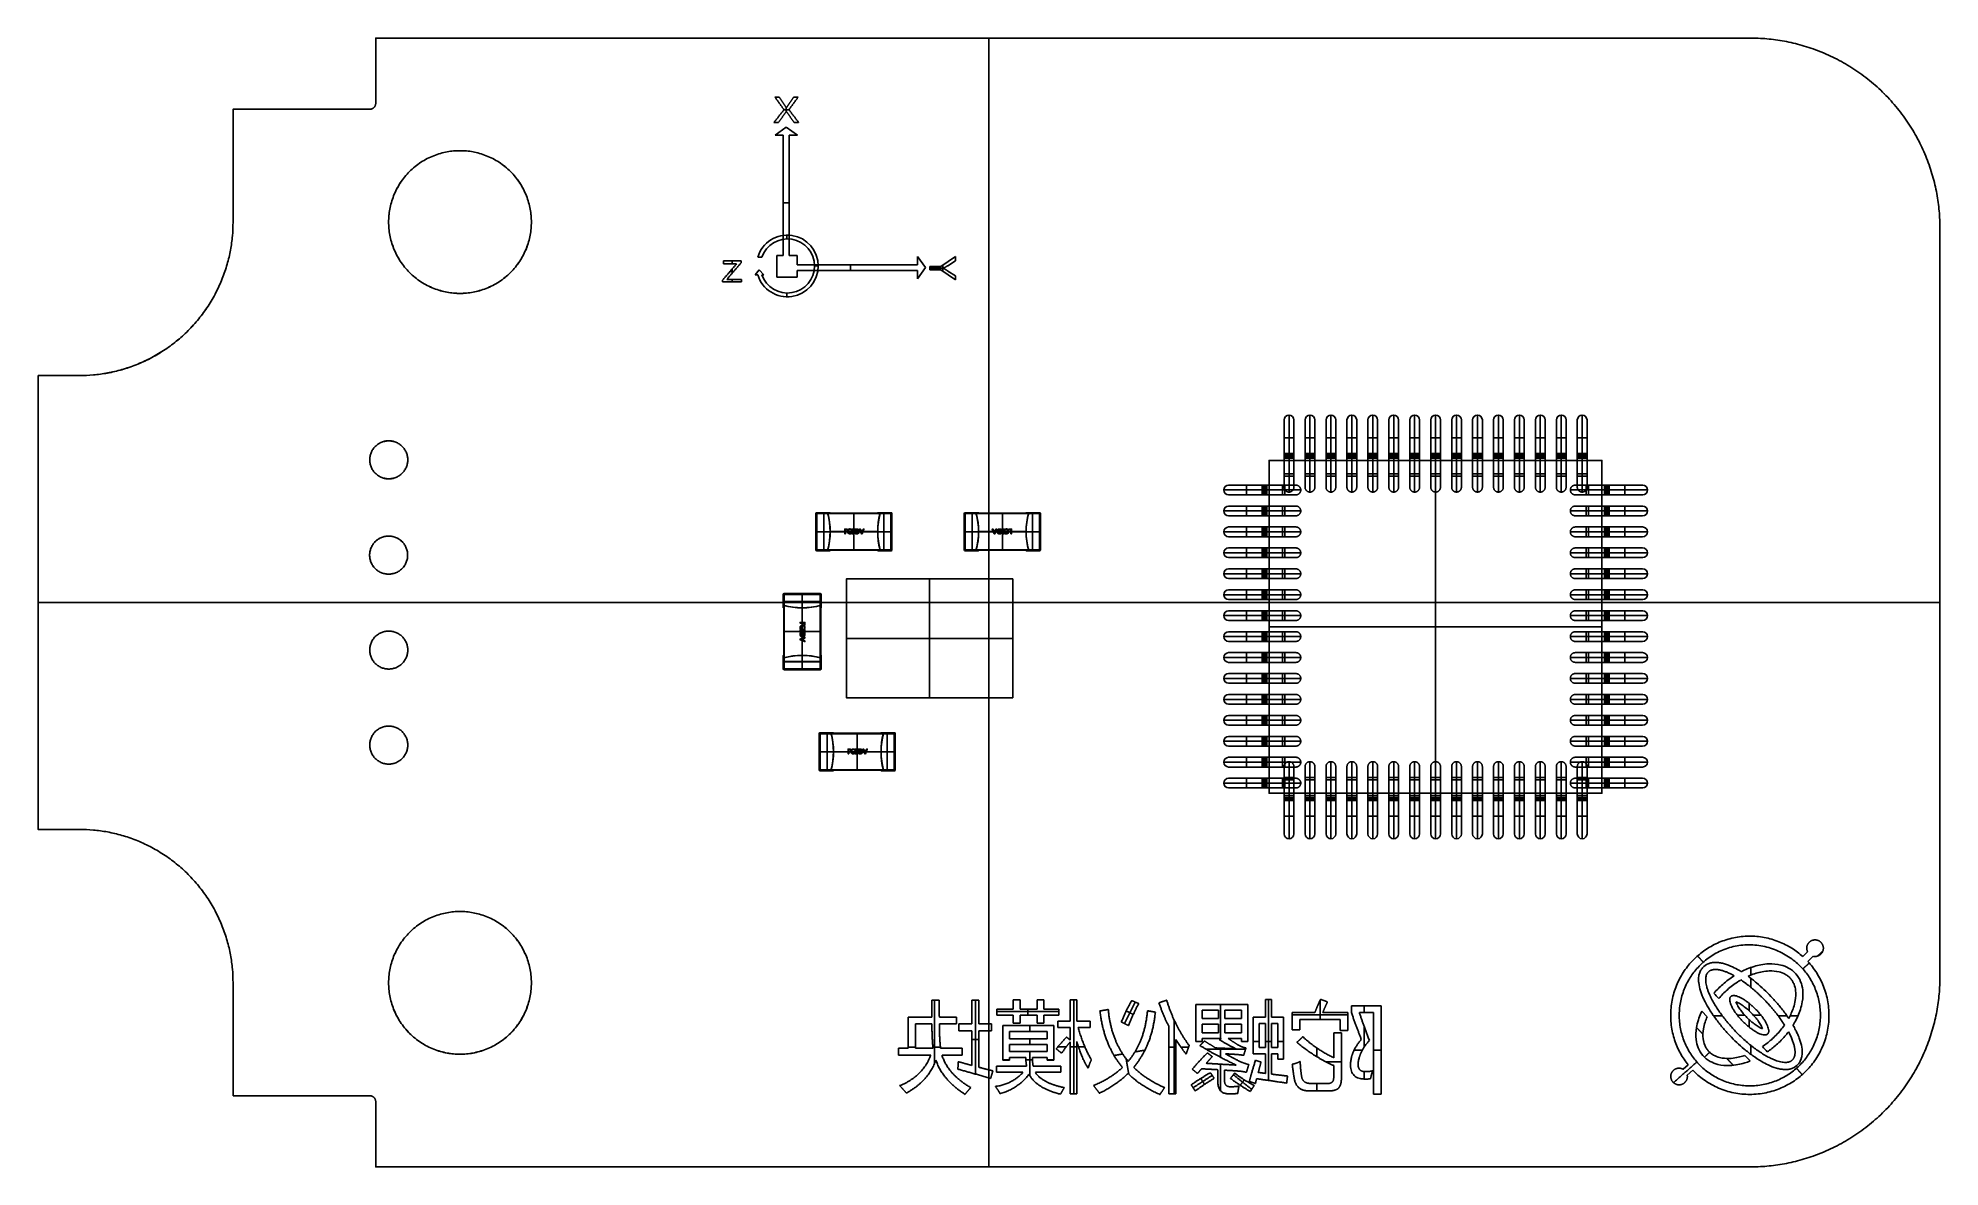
# Model space of a CAD drawing. Header units: millimetres. Extents: x 1.2 to 41.2, y 0.2 to 23.9.
import ezdxf

# ---------------------------------------------------------------- set-up
doc = ezdxf.new("R2010")
doc.units = ezdxf.units.MM
for name, color, linetype, true_color in [('图层 01', 18, 'Continuous', 0x000000), ('图层03', 5, 'Continuous', 0x0000ff), ('图层04', 96, 'Continuous', 0x007f00), ('默认', 18, 'Continuous', 0x000000)]:
    doc.layers.add(name, color=color, linetype=linetype, true_color=true_color)

msp = doc.modelspace()

# ---------------------------------------------------------------- linework, layer by layer
at = {"layer": '图层 01'}
for p, q in [((16.931, 22.043, 1.604), (16.696, 21.875, 1.604)), ((17.166, 21.875, 1.604), (16.931, 22.043, 1.604)), ((16.696, 21.875, 1.604), (16.87, 21.875, 1.604)), ((16.87, 21.875, 1.604), (16.87, 19.341, 1.604)), ((16.992, 19.341, 1.604), (16.992, 21.875, 1.604)), ((16.992, 21.875, 1.604), (17.166, 21.875, 1.604)), ((16.87, 20.449, 1.604), (16.992, 20.449, 1.604)), ((16.941, 19.693, 1.603), (16.941, 19.773, 1.603)), ((16.335, 19.31, 1.603), (16.419, 19.31, 1.603)), ((16.87, 19.341, 1.604), (16.737, 19.341, 1.604)), ((16.737, 19.341, 1.604), (16.737, 18.887, 1.604)), ((17.163, 19.341, 1.604), (16.992, 19.341, 1.604)), ((17.163, 19.151, 1.604), (17.163, 19.341, 1.604)), ((19.864, 19.09, 1.604), (19.696, 19.325, 1.604)), ((19.696, 19.325, 1.604), (19.696, 19.151, 1.604)), ((20.49, 19.322, 1.607), (20.181, 19.115, 1.607)), ((20.328, 19.13, 1.607), (20.49, 19.235, 1.607)), ((20.49, 19.235, 1.607), (20.49, 19.322, 1.607)), ((16.366, 19.044, 1.603), (16.276, 18.938, 1.603)), ((16.276, 18.938, 1.603), (16.335, 18.938, 1.603)), ((16.462, 18.938, 1.603), (16.366, 19.044, 1.603)), ((16.419, 18.938, 1.603), (16.462, 18.938, 1.603)), ((16.737, 18.887, 1.604), (17.163, 18.887, 1.604)), ((19.696, 19.151, 1.604), (17.163, 19.151, 1.604)), ((17.163, 18.887, 1.604), (17.163, 19.029, 1.604)), ((17.163, 19.029, 1.604), (19.696, 19.029, 1.604)), ((17.526, 19.124, 1.603), (17.606, 19.124, 1.603)), ((18.28, 19.029, 1.604), (18.28, 19.151, 1.604)), ((19.696, 18.855, 1.604), (19.864, 19.09, 1.604)), ((19.696, 19.029, 1.604), (19.696, 18.855, 1.604)), ((20.181, 19.115, 1.607), (19.954, 19.115, 1.607)), ((19.954, 19.115, 1.607), (19.954, 19.044, 1.607)), ((19.954, 19.044, 1.607), (20.181, 19.044, 1.607)), ((20.181, 19.044, 1.607), (20.49, 18.831, 1.607)), ((20.49, 18.913, 1.607), (20.332, 19.017, 1.607)), ((20.49, 18.831, 1.607), (20.49, 18.913, 1.607)), ((16.941, 18.475, 1.603), (16.941, 18.555, 1.603)), ((38.412, 4.7, 3.206), (38.313, 4.599, 3.206)), ((38.419, 4.494, 3.206), (38.529, 4.605, 3.206)), ((27.57, 3.058, -0.004), (27.57, 3.421, -0.004)), ((27.57, 3.421, -0.004), (28.05, 3.421, -0.004)), ((28.585, 3.276, -0.004), (27.732, 3.276, -0.004)), ((27.732, 3.276, -0.004), (27.732, 3.058, -0.004)), ((28.217, 3.421, -0.004), (28.746, 3.421, -0.004)), ((28.585, 3.042, -0.004), (28.585, 3.276, -0.004)), ((28.746, 3.421, -0.004), (28.746, 3.042, -0.004)), ((36.189, 3.448, 3.206), (36.301, 3.334, 3.206)), ((27.732, 3.058, -0.004), (27.57, 3.058, -0.004)), ((28.446, 2.47, -0.004), (28.446, 2.993, -0.004)), ((28.446, 2.993, -0.004), (28.607, 2.993, -0.004)), ((28.746, 3.042, -0.004), (28.585, 3.042, -0.004)), ((28.607, 2.993, -0.004), (28.607, 2.021, -0.004)), ((20.179, 2.669, -0.004), (20.635, 2.669, -0.004)), ((20.635, 2.527, -0.004), (20.208, 2.527, -0.004)), ((20.635, 2.669, -0.004), (20.635, 2.527, -0.004)), ((37.094, 2.52, 3.206), (37.208, 2.403, 3.206)), ((22.125, 2.294, -0.004), (22.708, 2.294, -0.004)), ((22.708, 2.164, -0.004), (22.172, 2.164, -0.004)), ((22.708, 2.294, -0.004), (22.708, 2.164, -0.004)), ((35.899, 2.322, 3.206), (35.793, 2.229, 3.206)), ((35.881, 2.107, 3.206), (35.998, 2.21, 3.206))]:
    msp.add_line(p, q, dxfattribs=at)
msp.add_arc((16.957, 19.124, 1.603), 0.649, 196.6162, 163.3838, dxfattribs=at)
at = {"layer": '图层 01', "extrusion": (0, 0, -1)}
msp.add_arc((-16.957, 19.124, -1.603), 0.569, 19.0356, 340.9644, dxfattribs=at)
at = {"layer": '图层 01'}
for points, degree in [([(16.885, 22.41, 1.604), (16.779, 22.276, 1.604), (16.673, 22.142, 1.604)], 2), ([(16.786, 22.676, 1.604), (16.74, 22.676, 1.604), (16.694, 22.676, 1.604)], 2), ([(16.694, 22.676, 1.604), (16.79, 22.543, 1.604), (16.885, 22.41, 1.604)], 2), ([(16.935, 22.45, 1.604), (16.86, 22.563, 1.604), (16.786, 22.676, 1.604)], 2), ([(16.885, 22.409, 1.604), (16.936, 22.409, 1.604), (16.988, 22.409, 1.604)], 2), ([(16.933, 22.37, 1.604), (16.933, 22.411, 1.604), (16.933, 22.453, 1.604)], 2), ([(17.087, 22.676, 1.604), (17.011, 22.563, 1.604), (16.935, 22.45, 1.604)], 2), ([(16.988, 22.41, 1.604), (17.085, 22.543, 1.604), (17.183, 22.676, 1.604)], 2), ([(17.193, 22.142, 1.604), (17.091, 22.276, 1.604), (16.988, 22.41, 1.604)], 2), ([(17.183, 22.676, 1.604), (17.135, 22.676, 1.604), (17.087, 22.676, 1.604)], 2), ([(16.673, 22.142, 1.604), (16.72, 22.142, 1.604), (16.767, 22.142, 1.604)], 2), ([(16.767, 22.142, 1.604), (16.851, 22.257, 1.604), (16.935, 22.372, 1.604)], 2), ([(16.935, 22.372, 1.604), (17.017, 22.257, 1.604), (17.099, 22.142, 1.604)], 2), ([(17.099, 22.142, 1.604), (17.146, 22.142, 1.604), (17.193, 22.142, 1.604)], 2), ([(15.981, 19.23, 1.604), (15.797, 19.23, 1.604), (15.614, 19.23, 1.604)], 2), ([(15.614, 19.23, 1.604), (15.614, 19.199, 1.604), (15.614, 19.169, 1.604)], 2), ([(15.793, 19.169, 1.604), (15.793, 19.199, 1.604), (15.793, 19.23, 1.604)], 2), ([(15.981, 19.189, 1.604), (15.981, 19.209, 1.604), (15.981, 19.23, 1.604)], 2), ([(15.888, 19.169, 1.604), (15.74, 18.997, 1.604), (15.593, 18.826, 1.604)], 2), ([(15.593, 18.826, 1.604), (15.593, 18.808, 1.604), (15.593, 18.79, 1.604)], 2), ([(15.614, 19.169, 1.604), (15.751, 19.169, 1.604), (15.888, 19.169, 1.604)], 2), ([(15.684, 18.842, 1.604), (15.832, 19.015, 1.604), (15.981, 19.189, 1.604)], 2), ([(15.993, 18.842, 1.604), (15.838, 18.842, 1.604), (15.684, 18.842, 1.604)], 2), ([(15.751, 19.01, 1.604), (15.789, 19.01, 1.604), (15.827, 19.01, 1.604)], 2), ([(15.793, 18.97, 1.604), (15.793, 19.014, 1.604), (15.793, 19.058, 1.604)], 2), ([(15.793, 18.79, 1.604), (15.793, 18.816, 1.604), (15.793, 18.842, 1.604)], 2), ([(15.993, 18.79, 1.604), (15.993, 18.816, 1.604), (15.993, 18.842, 1.604)], 2), ([(19.954, 19.076, 1.607), (20.097, 19.076, 1.607), (20.239, 19.076, 1.607)], 2), ([(20.222, 19.143, 1.607), (20.222, 19.079, 1.607), (20.222, 19.016, 1.607)], 2), ([(20.238, 19.075, 1.607), (20.283, 19.101, 1.607), (20.328, 19.13, 1.607)], 2), ([(20.332, 19.017, 1.607), (20.28, 19.051, 1.607), (20.238, 19.075, 1.607)], 2), ([(15.593, 18.79, 1.604), (15.793, 18.79, 1.604), (15.993, 18.79, 1.604)], 2), ([(36.217, 4.479, 3.206), (36.158, 4.547, 3.206), (36.099, 4.614, 3.206)], 2), ([(38.314, 4.343, 3.206), (38.381, 4.402, 3.206), (38.448, 4.462, 3.206)], 2), ([(38.612, 4.605, 3.206), (38.672, 4.658, 3.206), (38.732, 4.712, 3.206)], 2), ([(37.219, 4.368, 3.206), (37.219, 4.288, 3.206), (37.219, 4.208, 3.206)], 2), ([(37.219, 4.142, 3.206), (37.219, 4.047, 3.206), (37.219, 3.952, 3.206)], 2), ([(19.993, 3.324, -0.004), (19.992, 3.5, -0.004), (19.992, 3.681, -0.004)], 2), ([(19.992, 3.681, -0.004), (20.071, 3.681, -0.004), (20.149, 3.681, -0.004)], 2), ([(20.052, 2.349, -0.004), (20.052, 3.015, -0.004), (20.052, 3.681, -0.004)], 2), ([(20.149, 3.681, -0.004), (20.149, 3.529, -0.004), (20.152, 3.324, -0.004)], 2), ([(20.833, 3.181, -0.004), (20.833, 3.43, -0.004), (20.833, 3.679, -0.004)], 2), ([(20.833, 3.679, -0.004), (20.909, 3.679, -0.004), (20.984, 3.679, -0.004)], 2), ([(20.909, 2.129, -0.004), (20.909, 2.904, -0.004), (20.909, 3.679, -0.004)], 2), ([(20.984, 3.679, -0.004), (20.984, 3.43, -0.004), (20.984, 3.181, -0.004)], 2), ([(21.708, 3.493, -0.004), (21.708, 3.59, -0.004), (21.708, 3.687, -0.004)], 2), ([(21.708, 3.687, -0.004), (21.779, 3.687, -0.004), (21.849, 3.687, -0.004)], 2), ([(21.849, 3.687, -0.004), (21.849, 3.59, -0.004), (21.849, 3.493, -0.004)], 2), ([(22.208, 3.493, -0.004), (22.208, 3.591, -0.004), (22.208, 3.689, -0.004)], 2), ([(22.208, 3.689, -0.004), (22.279, 3.689, -0.004), (22.35, 3.689, -0.004)], 2), ([(22.35, 3.689, -0.004), (22.35, 3.591, -0.004), (22.35, 3.493, -0.004)], 2), ([(22.904, 3.241, -0.004), (22.904, 3.465, -0.004), (22.904, 3.689, -0.004)], 2), ([(22.904, 3.689, -0.004), (22.975, 3.689, -0.004), (23.045, 3.689, -0.004)], 2), ([(22.981, 1.711, -0.004), (22.981, 2.7, -0.004), (22.981, 3.689, -0.004)], 2), ([(23.045, 3.689, -0.004), (23.045, 3.465, -0.004), (23.045, 3.241, -0.004)], 2), ([(23.979, 3.223, -0.004), (24.084, 3.479, -0.004), (24.199, 3.673, -0.004)], 2), ([(24.046, 3.189, -0.004), (24.159, 3.415, -0.004), (24.272, 3.641, -0.004)], 2), ([(24.344, 3.61, -0.004), (24.235, 3.405, -0.004), (24.132, 3.147, -0.004)], 2), ([(24.199, 3.673, -0.004), (24.271, 3.642, -0.004), (24.344, 3.61, -0.004)], 2), ([(24.769, 3.626, -0.004), (24.851, 3.654, -0.004), (24.933, 3.681, -0.004)], 2), ([(24.975, 3.134, -0.004), (24.864, 3.36, -0.004), (24.769, 3.626, -0.004)], 2), ([(24.933, 3.681, -0.004), (25.094, 3.149, -0.004), (25.407, 2.727, -0.004)], 2), ([(27.008, 3.326, -0.004), (27.008, 3.51, -0.004), (27.008, 3.693, -0.004)], 2), ([(27.008, 3.693, -0.004), (27.072, 3.693, -0.004), (27.137, 3.693, -0.004)], 2), ([(27.072, 1.995, -0.004), (27.072, 2.844, -0.004), (27.072, 3.693, -0.004)], 2), ([(27.137, 3.693, -0.004), (27.137, 3.51, -0.004), (27.137, 3.326, -0.004)], 2), ([(28.05, 3.421, -0.004), (28.1, 3.553, -0.004), (28.169, 3.699, -0.004)], 2), ([(28.158, 3.276, -0.004), (28.158, 3.476, -0.004), (28.158, 3.676, -0.004)], 2), ([(28.169, 3.699, -0.004), (28.242, 3.673, -0.004), (28.315, 3.647, -0.004)], 2), ([(28.315, 3.647, -0.004), (28.261, 3.537, -0.004), (28.217, 3.421, -0.004)], 2), ([(36.441, 3.827, 3.206), (36.475, 3.79, 3.206), (36.509, 3.752, 3.206), (36.543, 3.715, 3.206)], 3), ([(37.184, 3.457, 3.206), (37.184, 3.536, 3.206), (37.184, 3.615, 3.206)], 2), ([(19.496, 2.669, -0.004), (19.496, 2.996, -0.004), (19.496, 3.324, -0.004)], 2), ([(19.496, 3.324, -0.004), (19.745, 3.324, -0.004), (19.993, 3.324, -0.004)], 2), ([(20.152, 3.324, -0.004), (20.334, 3.324, -0.004), (20.516, 3.324, -0.004)], 2), ([(20.516, 3.324, -0.004), (20.516, 3.253, -0.004), (20.516, 3.183, -0.004)], 2), ([(21.361, 3.364, -0.004), (21.361, 3.429, -0.004), (21.361, 3.493, -0.004)], 2), ([(21.361, 3.493, -0.004), (21.535, 3.493, -0.004), (21.708, 3.493, -0.004)], 2), ([(22.668, 3.445, -0.004), (22.015, 3.445, -0.004), (21.361, 3.445, -0.004)], 2), ([(21.708, 3.364, -0.004), (21.535, 3.364, -0.004), (21.361, 3.364, -0.004)], 2), ([(21.708, 3.201, -0.004), (21.708, 3.283, -0.004), (21.708, 3.364, -0.004)], 2), ([(21.849, 3.201, -0.004), (21.779, 3.201, -0.004), (21.708, 3.201, -0.004)], 2), ([(21.849, 3.493, -0.004), (22.029, 3.493, -0.004), (22.208, 3.493, -0.004)], 2), ([(22.208, 3.364, -0.004), (22.029, 3.364, -0.004), (21.849, 3.364, -0.004)], 2), ([(21.849, 3.364, -0.004), (21.849, 3.283, -0.004), (21.849, 3.201, -0.004)], 2), ([(22.015, 3.364, -0.004), (22.015, 3.429, -0.004), (22.015, 3.493, -0.004)], 2), ([(22.208, 3.201, -0.004), (22.208, 3.283, -0.004), (22.208, 3.364, -0.004)], 2), ([(22.35, 3.201, -0.004), (22.279, 3.201, -0.004), (22.208, 3.201, -0.004)], 2), ([(22.35, 3.493, -0.004), (22.509, 3.493, -0.004), (22.668, 3.493, -0.004)], 2), ([(22.668, 3.364, -0.004), (22.509, 3.364, -0.004), (22.35, 3.364, -0.004)], 2), ([(22.35, 3.364, -0.004), (22.35, 3.283, -0.004), (22.35, 3.201, -0.004)], 2), ([(22.642, 3.108, -0.004), (22.642, 3.175, -0.004), (22.642, 3.241, -0.004)], 2), ([(22.642, 3.241, -0.004), (22.773, 3.241, -0.004), (22.904, 3.241, -0.004)], 2), ([(22.668, 3.493, -0.004), (22.668, 3.429, -0.004), (22.668, 3.364, -0.004)], 2), ([(23.045, 3.241, -0.004), (23.185, 3.241, -0.004), (23.326, 3.241, -0.004)], 2), ([(23.326, 3.241, -0.004), (23.326, 3.175, -0.004), (23.326, 3.108, -0.004)], 2), ([(23.529, 3.455, -0.004), (23.617, 3.47, -0.004), (23.705, 3.485, -0.004)], 2), ([(24.003, 2.267, -0.004), (23.613, 2.734, -0.004), (23.529, 3.455, -0.004)], 2), ([(23.705, 3.485, -0.004), (23.762, 2.831, -0.004), (24.123, 2.395, -0.004)], 2), ([(24.132, 3.147, -0.004), (24.056, 3.185, -0.004), (23.979, 3.223, -0.004)], 2), ([(24.232, 3.381, -0.004), (24.157, 3.419, -0.004), (24.083, 3.456, -0.004)], 2), ([(24.123, 2.395, -0.004), (24.474, 2.812, -0.004), (24.529, 3.459, -0.004)], 2), ([(24.695, 3.431, -0.004), (24.628, 2.734, -0.004), (24.239, 2.269, -0.004)], 2), ([(24.529, 3.459, -0.004), (24.612, 3.445, -0.004), (24.695, 3.431, -0.004)], 2), ([(25.088, 1.709, -0.004), (25.088, 2.489, -0.004), (25.088, 3.268, -0.004)], 2), ([(25.546, 2.814, -0.004), (25.546, 3.203, -0.004), (25.546, 3.592, -0.004)], 2), ([(25.546, 3.592, -0.004), (26.091, 3.592, -0.004), (26.637, 3.592, -0.004)], 2), ([(25.679, 3.471, -0.004), (25.852, 3.471, -0.004), (26.026, 3.471, -0.004)], 2), ([(25.679, 3.294, -0.004), (25.679, 3.382, -0.004), (25.679, 3.471, -0.004)], 2), ([(26.026, 3.294, -0.004), (25.852, 3.294, -0.004), (25.679, 3.294, -0.004)], 2), ([(26.026, 3.471, -0.004), (26.026, 3.382, -0.004), (26.026, 3.294, -0.004)], 2), ([(26.065, 2.876, -0.004), (26.065, 3.234, -0.004), (26.065, 3.592, -0.004)], 2), ([(26.159, 3.471, -0.004), (26.331, 3.471, -0.004), (26.504, 3.471, -0.004)], 2), ([(26.159, 3.294, -0.004), (26.159, 3.382, -0.004), (26.159, 3.471, -0.004)], 2), ([(26.504, 3.294, -0.004), (26.331, 3.294, -0.004), (26.159, 3.294, -0.004)], 2), ([(26.504, 3.471, -0.004), (26.504, 3.382, -0.004), (26.504, 3.294, -0.004)], 2), ([(26.637, 3.592, -0.004), (26.637, 3.203, -0.004), (26.637, 2.814, -0.004)], 2), ([(26.754, 2.552, -0.004), (26.754, 2.939, -0.004), (26.754, 3.326, -0.004)], 2), ([(26.754, 3.326, -0.004), (26.881, 3.326, -0.004), (27.008, 3.326, -0.004)], 2), ([(27.137, 3.326, -0.004), (27.264, 3.326, -0.004), (27.391, 3.326, -0.004)], 2), ([(27.391, 3.326, -0.004), (27.391, 2.884, -0.004), (27.391, 2.443, -0.004)], 2), ([(28.746, 3.37, -0.004), (28.158, 3.37, -0.004), (27.57, 3.37, -0.004)], 2), ([(28.817, 3.419, -0.004), (28.817, 3.489, -0.004), (28.817, 3.56, -0.004)], 2), ([(28.817, 3.56, -0.004), (29.13, 3.56, -0.004), (29.444, 3.56, -0.004)], 2), ([(29.026, 2.858, -0.004), (28.924, 3.126, -0.004), (28.817, 3.419, -0.004)], 2), ([(29.286, 3.419, -0.004), (29.136, 3.419, -0.004), (28.986, 3.419, -0.004)], 2), ([(28.986, 3.419, -0.004), (29.077, 3.142, -0.004), (29.196, 2.836, -0.004)], 2), ([(29.089, 3.419, -0.004), (29.089, 3.489, -0.004), (29.089, 3.56, -0.004)], 2), ([(29.286, 1.705, -0.004), (29.286, 2.562, -0.004), (29.286, 3.419, -0.004)], 2), ([(29.444, 3.56, -0.004), (29.444, 2.632, -0.004), (29.444, 1.705, -0.004)], 2), ([(36.437, 3.35, 3.206), (36.53, 3.35, 3.206), (36.622, 3.35, 3.206)], 2), ([(36.936, 3.364, 3.206), (37.015, 3.364, 3.206), (37.093, 3.364, 3.206)], 2), ([(37.184, 3.114, 3.206), (37.184, 3.193, 3.206), (37.184, 3.272, 3.206)], 2), ([(37.276, 3.364, 3.206), (37.354, 3.364, 3.206), (37.432, 3.364, 3.206)], 2), ([(37.796, 3.35, 3.206), (37.888, 3.35, 3.206), (37.981, 3.35, 3.206)], 2), ([(38.043, 3.35, 3.206), (38.126, 3.35, 3.206), (38.209, 3.35, 3.206)], 2), ([(19.651, 3.183, -0.004), (19.823, 3.183, -0.004), (19.994, 3.183, -0.004)], 2), ([(19.651, 2.669, -0.004), (19.651, 2.926, -0.004), (19.651, 3.183, -0.004)], 2), ([(19.994, 3.183, -0.004), (19.999, 2.86, -0.004), (20.019, 2.669, -0.004)], 2), ([(20.516, 3.183, -0.004), (20.335, 3.183, -0.004), (20.153, 3.183, -0.004)], 2), ([(20.153, 3.183, -0.004), (20.154, 2.857, -0.004), (20.179, 2.669, -0.004)], 2), ([(20.565, 3.038, -0.004), (20.565, 3.109, -0.004), (20.565, 3.181, -0.004)], 2), ([(20.565, 3.181, -0.004), (20.699, 3.181, -0.004), (20.833, 3.181, -0.004)], 2), ([(20.833, 3.038, -0.004), (20.699, 3.038, -0.004), (20.565, 3.038, -0.004)], 2), ([(20.833, 2.311, -0.004), (20.833, 2.674, -0.004), (20.833, 3.038, -0.004)], 2), ([(20.984, 2.856, -0.004), (20.909, 2.856, -0.004), (20.833, 2.856, -0.004)], 2), ([(20.984, 3.181, -0.004), (21.117, 3.181, -0.004), (21.25, 3.181, -0.004)], 2), ([(21.25, 3.038, -0.004), (21.117, 3.038, -0.004), (20.984, 3.038, -0.004)], 2), ([(20.984, 3.038, -0.004), (20.984, 2.654, -0.004), (20.984, 2.27, -0.004)], 2), ([(21.25, 3.181, -0.004), (21.25, 3.109, -0.004), (21.25, 3.038, -0.004)], 2), ([(21.484, 2.419, -0.004), (21.484, 2.784, -0.004), (21.484, 3.149, -0.004)], 2), ([(21.484, 3.149, -0.004), (22.024, 3.149, -0.004), (22.563, 3.149, -0.004)], 2), ([(21.63, 3.024, -0.004), (22.024, 3.024, -0.004), (22.418, 3.024, -0.004)], 2), ([(21.63, 2.872, -0.004), (21.63, 2.948, -0.004), (21.63, 3.024, -0.004)], 2), ([(22.418, 2.872, -0.004), (22.024, 2.872, -0.004), (21.63, 2.872, -0.004)], 2), ([(22.055, 3.024, -0.004), (22.055, 3.086, -0.004), (22.055, 3.149, -0.004)], 2), ([(22.055, 2.751, -0.004), (22.055, 2.812, -0.004), (22.055, 2.872, -0.004)], 2), ([(22.418, 3.024, -0.004), (22.418, 2.948, -0.004), (22.418, 2.872, -0.004)], 2), ([(22.563, 3.149, -0.004), (22.563, 2.784, -0.004), (22.563, 2.419, -0.004)], 2), ([(22.612, 2.659, -0.004), (22.71, 2.784, -0.004), (22.825, 2.907, -0.004)], 2), ([(22.904, 3.108, -0.004), (22.773, 3.108, -0.004), (22.642, 3.108, -0.004)], 2), ([(22.904, 2.803, -0.004), (22.815, 2.7, -0.004), (22.723, 2.566, -0.004)], 2), ([(22.825, 2.907, -0.004), (22.865, 2.874, -0.004), (22.904, 2.842, -0.004)], 2), ([(22.904, 2.842, -0.004), (22.904, 2.975, -0.004), (22.904, 3.108, -0.004)], 2), ([(22.904, 1.711, -0.004), (22.904, 2.257, -0.004), (22.904, 2.803, -0.004)], 2), ([(23.281, 2.253, -0.004), (23.153, 2.44, -0.004), (23.045, 2.809, -0.004)], 2), ([(23.045, 2.809, -0.004), (23.045, 2.26, -0.004), (23.045, 1.711, -0.004)], 2), ([(23.326, 3.108, -0.004), (23.199, 3.108, -0.004), (23.072, 3.108, -0.004)], 2), ([(23.072, 3.108, -0.004), (23.175, 2.723, -0.004), (23.35, 2.431, -0.004)], 2), ([(24.975, 1.709, -0.004), (24.975, 2.422, -0.004), (24.975, 3.134, -0.004)], 2), ([(25.342, 2.548, -0.004), (25.23, 2.687, -0.004), (25.128, 2.853, -0.004)], 2), ([(25.128, 2.853, -0.004), (25.128, 2.281, -0.004), (25.128, 1.709, -0.004)], 2), ([(25.679, 2.814, -0.004), (25.612, 2.814, -0.004), (25.546, 2.814, -0.004)], 2), ([(25.632, 2.727, -0.004), (25.682, 2.775, -0.004), (25.731, 2.824, -0.004)], 2), ([(25.679, 3.177, -0.004), (25.852, 3.177, -0.004), (26.026, 3.177, -0.004)], 2), ([(25.679, 2.997, -0.004), (25.679, 3.087, -0.004), (25.679, 3.177, -0.004)], 2), ([(26.026, 2.997, -0.004), (25.852, 2.997, -0.004), (25.679, 2.997, -0.004)], 2), ([(26.078, 2.876, -0.004), (25.878, 2.876, -0.004), (25.679, 2.876, -0.004)], 2), ([(25.679, 2.876, -0.004), (25.679, 2.845, -0.004), (25.679, 2.814, -0.004)], 2), ([(25.731, 2.824, -0.004), (25.844, 2.749, -0.004), (25.963, 2.677, -0.004)], 2), ([(26.026, 3.177, -0.004), (26.026, 3.087, -0.004), (26.026, 2.997, -0.004)], 2), ([(26.046, 2.848, -0.004), (26.062, 2.862, -0.004), (26.078, 2.876, -0.004)], 2), ([(26.387, 2.661, -0.004), (26.199, 2.753, -0.004), (26.046, 2.848, -0.004)], 2), ([(26.065, 2.836, -0.004), (26.065, 2.851, -0.004), (26.065, 2.865, -0.004)], 2), ([(26.159, 3.177, -0.004), (26.331, 3.177, -0.004), (26.504, 3.177, -0.004)], 2), ([(26.159, 2.997, -0.004), (26.159, 3.087, -0.004), (26.159, 3.177, -0.004)], 2), ([(26.504, 2.997, -0.004), (26.331, 2.997, -0.004), (26.159, 2.997, -0.004)], 2), ([(26.504, 2.876, -0.004), (26.364, 2.876, -0.004), (26.225, 2.876, -0.004)], 2), ([(26.225, 2.876, -0.004), (26.342, 2.798, -0.004), (26.463, 2.725, -0.004)], 2), ([(26.504, 3.177, -0.004), (26.504, 3.087, -0.004), (26.504, 2.997, -0.004)], 2), ([(26.504, 2.814, -0.004), (26.504, 2.845, -0.004), (26.504, 2.876, -0.004)], 2), ([(26.637, 2.814, -0.004), (26.57, 2.814, -0.004), (26.504, 2.814, -0.004)], 2), ([(26.877, 2.812, -0.004), (26.815, 2.812, -0.004), (26.754, 2.812, -0.004)], 2), ([(26.877, 2.683, -0.004), (26.877, 2.938, -0.004), (26.877, 3.193, -0.004)], 2), ([(26.877, 3.193, -0.004), (26.942, 3.193, -0.004), (27.008, 3.193, -0.004)], 2), ([(27.008, 3.193, -0.004), (27.008, 2.938, -0.004), (27.008, 2.683, -0.004)], 2), ([(27.137, 2.812, -0.004), (27.072, 2.812, -0.004), (27.008, 2.812, -0.004)], 2), ([(27.137, 3.193, -0.004), (27.202, 3.193, -0.004), (27.268, 3.193, -0.004)], 2), ([(27.137, 2.683, -0.004), (27.137, 2.938, -0.004), (27.137, 3.193, -0.004)], 2), ([(27.268, 3.193, -0.004), (27.268, 2.938, -0.004), (27.268, 2.683, -0.004)], 2), ([(27.391, 2.812, -0.004), (27.329, 2.812, -0.004), (27.268, 2.812, -0.004)], 2), ([(27.673, 2.796, -0.004), (27.735, 2.853, -0.004), (27.796, 2.911, -0.004)], 2), ([(27.796, 2.911, -0.004), (28.097, 2.638, -0.004), (28.446, 2.47, -0.004)], 2), ([(28.819, 2.477, -0.004), (28.859, 2.661, -0.004), (29.026, 2.858, -0.004)], 2), ([(29.089, 2.699, -0.004), (29.089, 2.91, -0.004), (29.089, 3.121, -0.004)], 2), ([(36.076, 3.107, 3.206), (36.144, 3.037, 3.206), (36.212, 2.967, 3.206)], 2), ([(19.292, 2.527, -0.004), (19.292, 2.598, -0.004), (19.292, 2.669, -0.004)], 2), ([(19.292, 2.669, -0.004), (19.394, 2.669, -0.004), (19.496, 2.669, -0.004)], 2), ([(19.972, 2.527, -0.004), (19.632, 2.527, -0.004), (19.292, 2.527, -0.004)], 2), ([(19.317, 1.884, -0.004), (19.803, 2.076, -0.004), (19.972, 2.527, -0.004)], 2), ([(20.08, 2.42, -0.004), (19.921, 1.981, -0.004), (19.458, 1.727, -0.004)], 2), ([(19.651, 2.691, -0.004), (19.574, 2.691, -0.004), (19.496, 2.691, -0.004)], 2), ([(20.019, 2.669, -0.004), (19.835, 2.669, -0.004), (19.651, 2.669, -0.004)], 2), ([(20.176, 2.691, -0.004), (20.097, 2.691, -0.004), (20.017, 2.691, -0.004)], 2), ([(20.692, 1.701, -0.004), (20.216, 2.009, -0.004), (20.08, 2.42, -0.004)], 2), ([(20.208, 2.527, -0.004), (20.325, 2.131, -0.004), (20.811, 1.842, -0.004)], 2), ([(21.63, 2.426, -0.004), (21.557, 2.426, -0.004), (21.484, 2.426, -0.004)], 2), ([(21.63, 2.419, -0.004), (21.557, 2.419, -0.004), (21.484, 2.419, -0.004)], 2), ([(21.63, 2.751, -0.004), (22.024, 2.751, -0.004), (22.418, 2.751, -0.004)], 2), ([(21.63, 2.6, -0.004), (21.63, 2.676, -0.004), (21.63, 2.751, -0.004)], 2), ([(22.418, 2.6, -0.004), (22.024, 2.6, -0.004), (21.63, 2.6, -0.004)], 2), ([(21.968, 2.475, -0.004), (21.799, 2.475, -0.004), (21.63, 2.475, -0.004)], 2), ([(21.63, 2.475, -0.004), (21.63, 2.447, -0.004), (21.63, 2.419, -0.004)], 2), ([(21.987, 2.294, -0.004), (21.974, 2.364, -0.004), (21.968, 2.475, -0.004)], 2), ([(22.11, 2.426, -0.004), (22.041, 2.426, -0.004), (21.972, 2.426, -0.004)], 2), ([(22.055, 2.095, -0.004), (22.055, 2.347, -0.004), (22.055, 2.6, -0.004)], 2), ([(22.418, 2.475, -0.004), (22.263, 2.475, -0.004), (22.108, 2.475, -0.004)], 2), ([(22.108, 2.475, -0.004), (22.112, 2.367, -0.004), (22.125, 2.294, -0.004)], 2), ([(22.418, 2.751, -0.004), (22.418, 2.676, -0.004), (22.418, 2.6, -0.004)], 2), ([(22.418, 2.419, -0.004), (22.418, 2.447, -0.004), (22.418, 2.475, -0.004)], 2), ([(22.563, 2.426, -0.004), (22.491, 2.426, -0.004), (22.418, 2.426, -0.004)], 2), ([(22.563, 2.419, -0.004), (22.491, 2.419, -0.004), (22.418, 2.419, -0.004)], 2), ([(22.723, 2.566, -0.004), (22.667, 2.612, -0.004), (22.612, 2.659, -0.004)], 2), ([(22.82, 2.7, -0.004), (22.733, 2.7, -0.004), (22.645, 2.7, -0.004)], 2), ([(23.045, 2.7, -0.004), (22.975, 2.7, -0.004), (22.904, 2.7, -0.004)], 2), ([(23.213, 2.7, -0.004), (23.146, 2.7, -0.004), (23.079, 2.7, -0.004)], 2), ([(23.35, 2.431, -0.004), (23.309, 2.34, -0.004), (23.281, 2.253, -0.004)], 2), ([(23.826, 2.518, -0.004), (23.918, 2.534, -0.004), (24.009, 2.55, -0.004)], 2), ([(24.081, 2.449, -0.004), (24.109, 2.286, -0.004), (24.137, 2.124, -0.004)], 2), ([(24.266, 2.594, -0.004), (24.371, 2.612, -0.004), (24.476, 2.63, -0.004)], 2), ([(25.128, 2.695, -0.004), (25.052, 2.695, -0.004), (24.975, 2.695, -0.004)], 2), ([(25.395, 2.695, -0.004), (25.313, 2.695, -0.004), (25.232, 2.695, -0.004)], 2), ([(25.407, 2.727, -0.004), (25.372, 2.634, -0.004), (25.342, 2.548, -0.004)], 2), ([(25.471, 2.229, -0.004), (25.653, 2.441, -0.004), (25.79, 2.572, -0.004)], 2), ([(26.397, 2.316, -0.004), (26.052, 2.475, -0.004), (25.632, 2.727, -0.004)], 2), ([(26.593, 2.652, -0.004), (26.176, 2.652, -0.004), (25.758, 2.652, -0.004)], 2), ([(25.893, 2.495, -0.004), (25.83, 2.431, -0.004), (25.766, 2.354, -0.004)], 2), ([(25.79, 2.572, -0.004), (25.841, 2.533, -0.004), (25.893, 2.495, -0.004)], 2), ([(25.963, 2.677, -0.004), (26.185, 2.667, -0.004), (26.387, 2.661, -0.004)], 2), ([(26.065, 2.481, -0.004), (26.065, 2.577, -0.004), (26.065, 2.672, -0.004)], 2), ([(26.171, 2.554, -0.004), (26.322, 2.469, -0.004), (26.479, 2.388, -0.004)], 2), ([(26.463, 2.725, -0.004), (26.522, 2.693, -0.004), (26.6, 2.675, -0.004)], 2), ([(26.6, 2.675, -0.004), (26.576, 2.598, -0.004), (26.552, 2.521, -0.004)], 2), ([(26.671, 1.971, -0.004), (26.719, 2.152, -0.004), (26.8, 2.417, -0.004)], 2), ([(27.008, 2.552, -0.004), (26.881, 2.552, -0.004), (26.754, 2.552, -0.004)], 2), ([(26.8, 2.417, -0.004), (26.859, 2.398, -0.004), (26.917, 2.38, -0.004)], 2), ([(27.008, 2.683, -0.004), (26.942, 2.683, -0.004), (26.877, 2.683, -0.004)], 2), ([(27.008, 2.142, -0.004), (27.008, 2.347, -0.004), (27.008, 2.552, -0.004)], 2), ([(27.268, 2.683, -0.004), (27.202, 2.683, -0.004), (27.137, 2.683, -0.004)], 2), ([(27.268, 2.552, -0.004), (27.202, 2.552, -0.004), (27.137, 2.552, -0.004)], 2), ([(27.137, 2.552, -0.004), (27.137, 2.339, -0.004), (27.137, 2.126, -0.004)], 2), ([(27.268, 2.443, -0.004), (27.268, 2.497, -0.004), (27.268, 2.552, -0.004)], 2), ([(27.391, 2.443, -0.004), (27.329, 2.443, -0.004), (27.268, 2.443, -0.004)], 2), ([(28.446, 2.305, -0.004), (28.012, 2.504, -0.004), (27.673, 2.796, -0.004)], 2), ([(28.091, 2.493, -0.004), (28.091, 2.585, -0.004), (28.091, 2.677, -0.004)], 2), ([(29.049, 2.632, -0.004), (28.962, 2.632, -0.004), (28.874, 2.632, -0.004)], 2), ([(29.444, 2.632, -0.004), (29.365, 2.632, -0.004), (29.286, 2.632, -0.004)], 2), ([(36.35, 2.586, 3.206), (36.297, 2.534, 3.206), (36.243, 2.482, 3.206)], 2), ([(36.711, 2.456, 3.206), (36.781, 2.384, 3.206), (36.851, 2.312, 3.206)], 2), ([(37.219, 2.732, 3.206), (37.219, 2.637, 3.206), (37.219, 2.543, 3.206)], 2), ([(37.462, 2.706, 3.206), (37.496, 2.668, 3.206), (37.53, 2.631, 3.206), (37.564, 2.594, 3.206)], 3), ([(20.541, 2.231, -0.004), (20.547, 2.302, -0.004), (20.551, 2.388, -0.004)], 2), ([(21.23, 2.033, -0.004), (20.871, 2.142, -0.004), (20.541, 2.231, -0.004)], 2), ([(20.551, 2.388, -0.004), (20.694, 2.348, -0.004), (20.833, 2.311, -0.004)], 2), ([(20.984, 2.27, -0.004), (21.134, 2.231, -0.004), (21.277, 2.195, -0.004)], 2), ([(21.277, 2.195, -0.004), (21.254, 2.114, -0.004), (21.23, 2.033, -0.004)], 2), ([(21.331, 1.866, -0.004), (21.691, 1.919, -0.004), (21.91, 2.164, -0.004)], 2), ([(21.353, 2.164, -0.004), (21.353, 2.229, -0.004), (21.353, 2.294, -0.004)], 2), ([(21.353, 2.294, -0.004), (21.67, 2.294, -0.004), (21.987, 2.294, -0.004)], 2), ([(21.91, 2.164, -0.004), (21.632, 2.164, -0.004), (21.353, 2.164, -0.004)], 2), ([(22.038, 2.126, -0.004), (21.82, 1.829, -0.004), (21.43, 1.715, -0.004)], 2), ([(22.7, 1.703, -0.004), (22.182, 1.837, -0.004), (22.038, 2.126, -0.004)], 2), ([(22.172, 2.164, -0.004), (22.304, 1.942, -0.004), (22.779, 1.842, -0.004)], 2), ([(23.394, 1.886, -0.004), (23.755, 2.032, -0.004), (24.003, 2.267, -0.004)], 2), ([(24.12, 2.14, -0.004), (23.872, 1.895, -0.004), (23.519, 1.725, -0.004)], 2), ([(24.792, 1.697, -0.004), (24.394, 1.868, -0.004), (24.12, 2.14, -0.004)], 2), ([(24.239, 2.269, -0.004), (24.502, 2.009, -0.004), (24.892, 1.842, -0.004)], 2), ([(25.449, 1.902, -0.004), (25.655, 2.045, -0.004), (25.854, 2.156, -0.004)], 2), ([(25.582, 2.138, -0.004), (25.527, 2.184, -0.004), (25.471, 2.229, -0.004)], 2), ([(25.489, 1.84, -0.004), (25.69, 1.97, -0.004), (25.891, 2.1, -0.004)], 2), ([(25.931, 2.039, -0.004), (25.713, 1.908, -0.004), (25.534, 1.771, -0.004)], 2), ([(25.667, 2.239, -0.004), (25.624, 2.191, -0.004), (25.582, 2.138, -0.004)], 2), ([(25.729, 1.911, -0.004), (25.689, 1.973, -0.004), (25.649, 2.035, -0.004)], 2), ([(26.01, 2.219, -0.004), (25.838, 2.229, -0.004), (25.667, 2.239, -0.004)], 2), ([(25.766, 2.354, -0.004), (26.05, 2.336, -0.004), (26.397, 2.316, -0.004)], 2), ([(25.854, 2.156, -0.004), (25.893, 2.098, -0.004), (25.931, 2.039, -0.004)], 2), ([(26.01, 1.965, -0.004), (26.01, 2.092, -0.004), (26.01, 2.219, -0.004)], 2), ([(26.065, 1.777, -0.004), (26.065, 2.056, -0.004), (26.065, 2.335, -0.004)], 2), ([(26.151, 2.209, -0.004), (26.151, 2.096, -0.004), (26.151, 1.983, -0.004)], 2), ([(26.274, 2.037, -0.004), (26.318, 2.093, -0.004), (26.362, 2.148, -0.004)], 2), ([(26.693, 1.761, -0.004), (26.481, 1.882, -0.004), (26.274, 2.037, -0.004)], 2), ([(26.335, 2.114, -0.004), (26.527, 1.96, -0.004), (26.72, 1.806, -0.004)], 2), ([(26.362, 2.148, -0.004), (26.54, 2.009, -0.004), (26.776, 1.886, -0.004)], 2), ([(26.479, 2.388, -0.004), (26.566, 2.354, -0.004), (26.659, 2.326, -0.004)], 2), ([(26.479, 1.893, -0.004), (26.523, 1.949, -0.004), (26.568, 2.005, -0.004)], 2), ([(26.659, 2.326, -0.004), (26.635, 2.245, -0.004), (26.611, 2.164, -0.004)], 2), ([(26.824, 2.029, -0.004), (26.81, 1.977, -0.004), (26.8, 1.931, -0.004)], 2), ([(27.457, 1.937, -0.004), (27.121, 1.989, -0.004), (26.824, 2.029, -0.004)], 2), ([(26.917, 2.38, -0.004), (26.885, 2.261, -0.004), (26.859, 2.162, -0.004)], 2), ([(26.859, 2.162, -0.004), (26.933, 2.152, -0.004), (27.008, 2.142, -0.004)], 2), ([(27.137, 2.126, -0.004), (27.304, 2.106, -0.004), (27.474, 2.086, -0.004)], 2), ([(27.474, 2.086, -0.004), (27.466, 2.011, -0.004), (27.457, 1.937, -0.004)], 2), ([(27.574, 2.334, -0.004), (27.659, 2.352, -0.004), (27.74, 2.392, -0.004)], 2), ([(27.617, 2.035, -0.004), (27.599, 2.128, -0.004), (27.574, 2.334, -0.004)], 2), ([(27.915, 1.775, -0.004), (27.661, 1.775, -0.004), (27.617, 2.035, -0.004)], 2), ([(27.74, 2.384, -0.004), (27.732, 2.384, -0.004), (27.723, 2.384, -0.004)], 2), ([(28.607, 2.384, -0.004), (28.445, 2.384, -0.004), (28.283, 2.384, -0.004)], 2), ([(28.319, 1.929, -0.004), (28.446, 1.929, -0.004), (28.446, 2.054, -0.004)], 2), ([(28.607, 2.021, -0.004), (28.607, 1.775, -0.004), (28.375, 1.775, -0.004)], 2), ([(28.446, 2.054, -0.004), (28.446, 2.179, -0.004), (28.446, 2.305, -0.004)], 2), ([(29.085, 2.181, -0.004), (29.165, 2.171, -0.004), (29.264, 2.197, -0.004)], 2), ([(29.089, 2.024, -0.004), (29.089, 2.102, -0.004), (29.089, 2.18, -0.004)], 2), ([(29.264, 2.197, -0.004), (29.236, 2.11, -0.004), (29.22, 2.027, -0.004)], 2), ([(35.591, 1.947, 3.206), (35.838, 2.164, 3.206), (36.084, 2.381, 3.206)], 2), ([(38.298, 2.115, 3.206), (38.238, 2.182, 3.206), (38.179, 2.25, 3.206)], 2), ([(19.458, 1.727, -0.004), (19.387, 1.814, -0.004), (19.317, 1.884, -0.004)], 2), ([(20.811, 1.842, -0.004), (20.752, 1.777, -0.004), (20.692, 1.701, -0.004)], 2), ([(21.43, 1.715, -0.004), (21.388, 1.791, -0.004), (21.331, 1.866, -0.004)], 2), ([(22.779, 1.842, -0.004), (22.735, 1.773, -0.004), (22.7, 1.703, -0.004)], 2), ([(23.045, 1.711, -0.004), (22.975, 1.711, -0.004), (22.904, 1.711, -0.004)], 2), ([(23.519, 1.725, -0.004), (23.471, 1.791, -0.004), (23.394, 1.886, -0.004)], 2), ([(24.892, 1.842, -0.004), (24.824, 1.751, -0.004), (24.792, 1.697, -0.004)], 2), ([(25.128, 1.709, -0.004), (25.052, 1.709, -0.004), (24.975, 1.709, -0.004)], 2), ([(25.534, 1.771, -0.004), (25.491, 1.837, -0.004), (25.449, 1.902, -0.004)], 2), ([(26.453, 1.872, -0.004), (26.437, 1.795, -0.004), (26.427, 1.717, -0.004)], 2), ([(26.8, 1.931, -0.004), (26.736, 1.951, -0.004), (26.671, 1.971, -0.004)], 2), ([(26.776, 1.886, -0.004), (26.719, 1.81, -0.004), (26.693, 1.761, -0.004)], 2), ([(28.375, 1.775, -0.004), (28.145, 1.775, -0.004), (27.915, 1.775, -0.004)], 2), ([(27.974, 1.929, -0.004), (28.146, 1.929, -0.004), (28.319, 1.929, -0.004)], 2), ([(28.091, 1.775, -0.004), (28.091, 1.852, -0.004), (28.091, 1.929, -0.004)], 2), ([(29.444, 1.705, -0.004), (29.365, 1.705, -0.004), (29.286, 1.705, -0.004)], 2)]:
    msp.add_open_spline(points, degree=degree, dxfattribs=at)
for points, weights, degree, knots in [([(38.313, 4.599, 3.206), (37.173, 5.628, 3.206), (36.056, 4.574, 3.206), (34.938, 3.52, 3.206), (35.899, 2.322, 3.206)], [1, 0.734894465376, 1, 0.734894465376, 1], 2, [293.362197, 293.362197, 293.362197, 333.318546, 333.318546, 373.274896, 373.274896, 373.274896]), ([(38.287, 4.372, 3.206), (37.163, 5.5, 3.206), (36.118, 4.383, 3.206), (35.121, 3.328, 3.206), (36.154, 2.307, 3.206), (37.187, 1.287, 3.206), (38.23, 2.297, 3.206), (39.273, 3.306, 3.206), (38.287, 4.372, 3.206)], [1, 0.715002100115, 1, 0.715002100115, 1, 0.715002100115, 1, 0.715002100115, 1], 2, [106.635447, 106.635447, 106.635447, 148.140327, 148.140327, 189.645207, 189.645207, 231.150087, 231.150087, 272.654967, 272.654967, 272.654967]), ([(38.529, 4.605, 3.206), (38.665, 4.572, 3.206), (38.726, 4.698, 3.206), (38.788, 4.823, 3.206), (38.679, 4.911, 3.206), (38.571, 4.999, 3.206), (38.461, 4.912, 3.206), (38.352, 4.826, 3.206), (38.412, 4.7, 3.206)], [1, 0.78134303061, 1, 0.78134303061, 1, 0.78134303061, 1, 0.78134303061, 1], 2, [275.262373, 275.262373, 275.262373, 279.197795, 279.197795, 283.133217, 283.133217, 287.06864, 287.06864, 291.004062, 291.004062, 291.004062]), ([(35.998, 2.21, 3.206), (37.14, 1.022, 3.206), (38.34, 2.153, 3.206), (39.539, 3.284, 3.206), (38.419, 4.494, 3.206)], [1, 0.710494774074, 1, 0.710494774074, 1], 2, [393.982125, 393.982125, 393.982125, 435.83152, 435.83152, 477.680914, 477.680914, 477.680914]), ([(38.01, 3.018, 3.206), (38.168, 2.724, 3.206), (38.189, 2.516, 3.206), (38.091, 2.423, 3.206), (37.901, 2.242, 3.206), (37.401, 2.498, 3.206), (36.884, 3.041, 3.206), (36.367, 3.584, 3.206), (36.137, 4.096, 3.206), (36.327, 4.277, 3.206), (36.419, 4.364, 3.206), (36.606, 4.342, 3.206), (36.868, 4.195, 3.206)], [1, 0.981565171414, 1.03741620211, 1.16755309208, 0.939574169899, 0.939574169899, 1.16755309208, 0.939574169899, 0.939574169899, 1.16755309208, 1.04508617539, 0.988406681234, 0.997514609629], 3, [33.730428, 33.730428, 33.730428, 33.730428, 34.627084, 34.627084, 34.627084, 36.19788, 36.19788, 36.19788, 37.768677, 37.768677, 37.768677, 38.612485, 38.612485, 38.612485, 38.612485]), ([(37.011, 4.107, 3.206), (37.191, 3.986, 3.206), (37.37, 3.831, 3.206), (37.534, 3.659, 3.206), (37.684, 3.501, 3.206), (37.82, 3.33, 3.206), (37.928, 3.159, 3.206)], [0.997514609629, 1.01958355119, 1.07191927388, 1.15452177768, 1.07834236541, 1.02790570962, 1.00321181029], 3, [60.836322, 60.836322, 60.836322, 60.836322, 61.411885, 61.411885, 61.411885, 61.942693, 61.942693, 61.942693, 61.942693]), ([(37.573, 2.971, 3.206), (37.705, 3.102, 3.206), (37.317, 3.495, 3.206), (36.928, 3.888, 3.206), (36.796, 3.758, 3.206), (36.664, 3.627, 3.206), (37.052, 3.234, 3.206), (37.44, 2.84, 3.206), (37.573, 2.971, 3.206)], [1, 0.707106781187, 1, 0.707106781187, 1, 0.707106781187, 1, 0.707106781187, 1], 2, [0, 0, 0, 1.570796, 1.570796, 3.141593, 3.141593, 4.712389, 4.712389, 6.283185, 6.283185, 6.283185]), ([(35.793, 2.229, 3.206), (35.671, 2.297, 3.206), (35.578, 2.192, 3.206), (35.485, 2.088, 3.206), (35.567, 1.975, 3.206), (35.648, 1.861, 3.206), (35.777, 1.915, 3.206), (35.905, 1.97, 3.206), (35.881, 2.107, 3.206)], [1, 0.78134303061, 1, 0.78134303061, 1, 0.78134303061, 1, 0.78134303061, 1], 2, [375.63303, 375.63303, 375.63303, 379.568453, 379.568453, 383.503875, 383.503875, 387.439297, 387.439297, 391.37472, 391.37472, 391.37472])]:
    msp.add_rational_spline(points, weights, degree=degree, knots=knots, dxfattribs=at)
for points, degree, knots in [([(38.105, 3.155, 3.206), (38.125, 3.122, 3.206), (38.157, 3.062, 3.206), (38.197, 2.979, 3.206), (38.23, 2.901, 3.206), (38.269, 2.794, 3.206), (38.295, 2.682, 3.206), (38.3, 2.577, 3.206), (38.295, 2.518, 3.206), (38.286, 2.473, 3.206), (38.274, 2.435, 3.206), (38.253, 2.387, 3.206), (38.203, 2.313, 3.206), (38.12, 2.255, 3.206), (38.036, 2.231, 3.206), (37.976, 2.223, 3.206), (37.914, 2.222, 3.206), (37.836, 2.232, 3.206), (37.723, 2.259, 3.206), (37.591, 2.312, 3.206), (37.427, 2.4, 3.206), (37.257, 2.511, 3.206), (37.028, 2.689, 3.206), (36.871, 2.838, 3.206), (36.776, 2.938, 3.206), (36.723, 2.993, 3.206), (36.621, 3.108, 3.206), (36.477, 3.289, 3.206), (36.355, 3.469, 3.206), (36.271, 3.616, 3.206), (36.221, 3.721, 3.206), (36.187, 3.799, 3.206), (36.149, 3.905, 3.206), (36.123, 4.018, 3.206), (36.118, 4.123, 3.206), (36.123, 4.182, 3.206), (36.132, 4.227, 3.206), (36.144, 4.265, 3.206), (36.165, 4.312, 3.206), (36.215, 4.387, 3.206), (36.298, 4.445, 3.206), (36.382, 4.468, 3.206), (36.442, 4.477, 3.206), (36.504, 4.477, 3.206), (36.582, 4.468, 3.206), (36.695, 4.44, 3.206), (36.826, 4.388, 3.206), (36.942, 4.326, 3.206), (37.001, 4.291, 3.206), (37.017, 4.281, 3.206)], 3, [68.645867, 68.645867, 68.645867, 68.645867, 70.582317, 72.058104, 73.262157, 74.834342, 77.733669, 79.040905, 80.075132, 80.699553, 81.325368, 82.071498, 83.30646, 85.769306, 87.018435, 87.643807, 88.810847, 90.143016, 91.557123, 94.647358, 97.195713, 100.913986, 104.799732, 111.728454, 111.728454, 111.728454, 115.567704, 119.425831, 123.299947, 126.446556, 127.92237, 129.126406, 130.698572, 133.597919, 134.905182, 135.939261, 136.563606, 137.189537, 137.935714, 139.170654, 141.633634, 142.882641, 143.508026, 144.67511, 146.007253, 147.421383, 150.511582, 153.059948, 153.985618, 153.985618, 153.985618, 153.985618]), ([(37.017, 4.281, 3.206), (37.058, 4.302, 3.206), (37.146, 4.343, 3.206), (37.284, 4.393, 3.206), (37.437, 4.431, 3.206), (37.626, 4.453, 3.206), (37.827, 4.437, 3.206), (38.023, 4.363, 3.206), (38.174, 4.244, 3.206), (38.273, 4.08, 3.206), (38.322, 3.876, 3.206), (38.312, 3.675, 3.206), (38.266, 3.49, 3.206), (38.208, 3.343, 3.206), (38.153, 3.235, 3.206), (38.116, 3.173, 3.206), (38.105, 3.155, 3.206)], 3, [153.985618, 153.985618, 153.985618, 153.985618, 156.285842, 158.851213, 161.33536, 164.15891, 168.387872, 171.331094, 174.587752, 177.844411, 180.787633, 185.016594, 187.840145, 190.324292, 192.889662, 193.938448, 193.938448, 193.938448, 193.938448]), ([(36.868, 4.195, 3.206), (36.782, 4.14, 3.206), (36.631, 4.027, 3.206), (36.499, 3.893, 3.206), (36.441, 3.827, 3.206)], 3, [38.612485, 38.612485, 38.612485, 38.612485, 43.656818, 48.067386, 48.067386, 48.067386, 48.067386]), ([(36.543, 3.715, 3.206), (36.599, 3.782, 3.206), (36.725, 3.91, 3.206), (36.889, 4.033, 3.206), (36.989, 4.095, 3.206), (37.011, 4.107, 3.206)], 3, [50.586552, 50.586552, 50.586552, 50.586552, 54.944918, 59.590705, 60.836322, 60.836322, 60.836322, 60.836322]), ([(38.016, 3.298, 3.206), (38.035, 3.334, 3.206), (38.073, 3.41, 3.206), (38.122, 3.534, 3.206), (38.162, 3.693, 3.206), (38.171, 3.859, 3.206), (38.138, 3.998, 3.206), (38.097, 4.082, 3.206), (38.054, 4.139, 3.206), (38.003, 4.188, 3.206), (37.924, 4.241, 3.206), (37.791, 4.29, 3.206), (37.625, 4.302, 3.206), (37.463, 4.283, 3.206), (37.327, 4.249, 3.206), (37.229, 4.214, 3.206), (37.174, 4.19, 3.206), (37.162, 4.184, 3.206)], 3, [159.590597, 159.590597, 159.590597, 159.590597, 161.6212, 163.833477, 166.292297, 169.809208, 172.097963, 173.345895, 174.50216, 175.658425, 176.906357, 179.195111, 182.712023, 185.170843, 187.38312, 189.700639, 190.386066, 190.386066, 190.386066, 190.386066]), ([(37.162, 4.184, 3.206), (37.223, 4.14, 3.206), (37.391, 4.009, 3.206), (37.602, 3.809, 3.206), (37.797, 3.592, 3.206), (37.921, 3.436, 3.206), (37.991, 3.336, 3.206), (38.016, 3.298, 3.206)], 3, [138.927227, 138.927227, 138.927227, 138.927227, 142.700085, 149.628811, 153.468034, 157.326136, 159.590597, 159.590597, 159.590597, 159.590597]), ([(37.464, 3.081, 3.206), (37.46, 3.091, 3.206), (37.451, 3.114, 3.206), (37.425, 3.167, 3.206), (37.358, 3.272, 3.206), (37.26, 3.385, 3.206), (37.148, 3.491, 3.206), (37.062, 3.56, 3.206), (36.98, 3.613, 3.206), (36.928, 3.639, 3.206), (36.904, 3.648, 3.206)], 3, [0, 0, 0, 0, 0.566192, 1.242912, 2.937477, 6.792499, 8.715304, 10.64752, 12.342086, 13.584998, 13.584998, 13.584998, 13.584998]), ([(36.904, 3.648, 3.206), (36.908, 3.637, 3.206), (36.918, 3.614, 3.206), (36.944, 3.562, 3.206), (37.011, 3.457, 3.206), (37.108, 3.343, 3.206), (37.22, 3.238, 3.206), (37.307, 3.169, 3.206), (37.388, 3.115, 3.206), (37.441, 3.089, 3.206), (37.464, 3.081, 3.206)], 3, [13.584998, 13.584998, 13.584998, 13.584998, 14.151189, 14.82791, 16.522475, 20.377496, 22.300302, 24.232518, 25.927083, 27.169995, 27.169995, 27.169995, 27.169995]), ([(37.208, 2.403, 3.206), (37.169, 2.387, 3.206), (37.083, 2.357, 3.206), (36.939, 2.321, 3.206), (36.75, 2.299, 3.206), (36.549, 2.315, 3.206), (36.353, 2.389, 3.206), (36.202, 2.508, 3.206), (36.103, 2.672, 3.206), (36.054, 2.876, 3.206), (36.064, 3.077, 3.206), (36.11, 3.262, 3.206), (36.155, 3.375, 3.206), (36.182, 3.434, 3.206), (36.189, 3.448, 3.206)], 3, [31.806511, 31.806511, 31.806511, 31.806511, 33.907278, 36.391426, 39.214976, 43.443938, 46.38716, 49.643818, 52.900476, 55.843699, 60.07266, 62.896211, 65.380358, 66.159266, 66.159266, 66.159266, 66.159266]), ([(36.301, 3.334, 3.206), (36.285, 3.297, 3.206), (36.253, 3.214, 3.206), (36.214, 3.059, 3.206), (36.205, 2.893, 3.206), (36.238, 2.754, 3.206), (36.279, 2.67, 3.206), (36.322, 2.613, 3.206), (36.373, 2.564, 3.206), (36.452, 2.512, 3.206), (36.585, 2.462, 3.206), (36.751, 2.45, 3.206), (36.913, 2.469, 3.206), (37.02, 2.496, 3.206), (37.078, 2.515, 3.206), (37.094, 2.52, 3.206)], 3, [2.678195, 2.678195, 2.678195, 2.678195, 4.682094, 7.140915, 10.657826, 12.94658, 14.194512, 15.350778, 16.507043, 17.754975, 20.043729, 23.56064, 26.019461, 28.231738, 29.069129, 29.069129, 29.069129, 29.069129]), ([(29.196, 2.836, -0.004), (29.032, 2.654, -0.004), (28.982, 2.467, -0.004), (28.907, 2.195, -0.004), (29.085, 2.181, -0.004)], 2, [-8, -8, -8, -7, -7, -6, -6, -6]), ([(37.928, 3.159, 3.206), (37.902, 3.121, 3.206), (37.817, 3.012, 3.206), (37.72, 2.912, 3.206), (37.651, 2.851, 3.206), (37.591, 2.798, 3.206), (37.528, 2.75, 3.206), (37.462, 2.706, 3.206)], 3, [9.955586, 9.955586, 9.955586, 9.955586, 12.25127, 16.897057, 16.897057, 16.897057, 20.874449, 20.874449, 20.874449, 20.874449]), ([(37.564, 2.594, 3.206), (37.629, 2.638, 3.206), (37.691, 2.687, 3.206), (37.75, 2.739, 3.206), (37.825, 2.805, 3.206), (37.914, 2.897, 3.206), (37.994, 2.996, 3.206), (38.01, 3.018, 3.206)], 3, [23.400149, 23.400149, 23.400149, 23.400149, 27.333762, 27.333762, 27.333762, 32.363941, 33.730428, 33.730428, 33.730428, 33.730428]), ([(26.552, 2.521, -0.004), (26.512, 2.529, -0.004), (26.441, 2.536, -0.004), (26.314, 2.546, -0.004), (26.171, 2.554, -0.004)], 2, [-19, -19, -19, -18, -18, -17, -17, -17]), ([(29.22, 2.027, -0.004), (29.107, 2.017, -0.004), (29.026, 2.029, -0.004), (28.734, 2.078, -0.004), (28.819, 2.477, -0.004)], 2, [-4, -4, -4, -3, -3, -2, -2, -2]), ([(26.611, 2.164, -0.004), (26.532, 2.185, -0.004), (26.437, 2.191, -0.004), (26.294, 2.201, -0.004), (26.151, 2.209, -0.004)], 2, [-14, -14, -14, -13, -13, -12, -12, -12]), ([(27.74, 2.392, -0.004), (27.75, 2.195, -0.004), (27.774, 2.064, -0.004), (27.798, 1.929, -0.004), (27.974, 1.929, -0.004)], 2, [-21, -21, -21, -20, -20, -19, -19, -19]), ([(26.427, 1.717, -0.004), (26.33, 1.713, -0.004), (26.235, 1.713, -0.004), (26.01, 1.713, -0.004), (26.01, 1.965, -0.004)], 2, [-8, -8, -8, -7, -7, -6, -6, -6]), ([(26.151, 1.983, -0.004), (26.151, 1.86, -0.004), (26.278, 1.86, -0.004), (26.346, 1.86, -0.004), (26.453, 1.872, -0.004)], 2, [-11, -11, -11, -10, -10, -9, -9, -9])]:
    msp.add_open_spline(points, degree=degree, knots=knots, dxfattribs=at)
at = {"layer": '图层03', "color": 7, "true_color": 0xffffff}
for p, q in [((17.555, 13.915, 1.989), (17.555, 13.155, 1.989)), ((17.855, 13.935, 1.989), (17.575, 13.935, 1.989)), ((17.723, 13.935, 1.609), (17.724, 13.935, 2.369)), ((17.723, 13.155, 1.589), (17.723, 13.915, 1.589)), ((17.724, 13.915, 2.389), (17.724, 13.155, 2.389)), ((17.855, 13.925, 1.986), (17.855, 13.935, 1.986)), ((18.856, 13.925, 1.99), (17.855, 13.925, 1.99)), ((18.355, 13.925, 1.609), (18.355, 13.925, 2.37)), ((18.355, 13.591, 1.599), (18.355, 13.917, 1.599)), ((18.355, 13.915, 2.379), (18.355, 13.155, 2.379)), ((18.855, 13.925, 1.986), (18.855, 13.935, 1.986)), ((18.856, 13.935, 1.989), (19.135, 13.935, 1.989)), ((18.987, 13.935, 1.609), (18.987, 13.935, 2.369)), ((18.987, 13.155, 2.389), (18.987, 13.915, 2.389)), ((18.987, 13.915, 1.589), (18.987, 13.155, 1.589)), ((19.155, 13.155, 1.989), (19.155, 13.915, 1.989)), ((20.677, 13.155, 1.989), (20.677, 13.915, 1.989)), ((20.977, 13.935, 1.989), (20.697, 13.935, 1.989)), ((20.845, 13.935, 1.609), (20.845, 13.935, 2.369)), ((20.845, 13.155, 2.389), (20.845, 13.915, 2.389)), ((20.845, 13.915, 1.589), (20.845, 13.155, 1.589)), ((20.977, 13.925, 1.986), (20.977, 13.935, 1.986)), ((20.977, 13.925, 1.99), (21.978, 13.925, 1.99)), ((21.477, 13.925, 1.609), (21.477, 13.925, 2.37)), ((21.477, 13.591, 1.599), (21.477, 13.917, 1.599)), ((21.477, 13.915, 2.379), (21.477, 13.155, 2.379)), ((21.977, 13.925, 1.986), (21.977, 13.935, 1.986)), ((21.977, 13.935, 1.989), (22.257, 13.935, 1.989)), ((22.109, 13.935, 1.609), (22.109, 13.935, 2.369)), ((22.109, 13.915, 2.389), (22.109, 13.155, 2.389)), ((22.109, 13.155, 1.589), (22.109, 13.915, 1.589)), ((22.277, 13.915, 1.989), (22.277, 13.155, 1.989)), ((17.555, 13.535, 1.609), (17.555, 13.535, 2.369)), ((17.575, 13.535, 2.389), (17.855, 13.535, 2.389)), ((17.575, 13.535, 1.589), (17.855, 13.535, 1.589)), ((17.855, 13.538, 2.379), (17.855, 13.538, 2.389)), ((17.855, 13.536, 1.599), (18.161, 13.536, 1.599)), ((17.855, 13.535, 2.379), (18.856, 13.535, 2.379)), ((17.855, 13.533, 1.599), (17.855, 13.533, 1.589)), ((18.161, 13.491, 1.604), (18.161, 13.591, 1.604)), ((18.161, 13.591, 1.604), (18.213, 13.591, 1.604)), ((18.161, 13.541, 1.599), (18.161, 13.541, 1.609)), ((18.161, 13.541, 1.609), (18.175, 13.541, 1.609)), ((18.175, 13.491, 1.604), (18.161, 13.491, 1.604)), ((18.168, 13.491, 1.599), (18.168, 13.491, 1.609)), ((18.175, 13.58, 1.604), (18.175, 13.491, 1.604)), ((18.213, 13.58, 1.604), (18.175, 13.58, 1.604)), ((18.175, 13.536, 1.599), (18.222, 13.536, 1.599)), ((18.175, 13.535, 1.599), (18.175, 13.535, 1.609)), ((18.187, 13.591, 1.599), (18.187, 13.591, 1.609)), ((18.187, 13.58, 1.609), (18.187, 13.591, 1.609)), ((18.194, 13.58, 1.599), (18.194, 13.58, 1.609)), ((18.213, 13.591, 1.604), (18.213, 13.58, 1.604)), ((18.213, 13.585, 1.599), (18.213, 13.585, 1.609)), ((18.221, 13.541, 1.609), (18.235, 13.541, 1.609)), ((18.235, 13.536, 1.599), (18.315, 13.536, 1.599)), ((18.258, 13.579, 1.609), (18.258, 13.591, 1.609)), ((18.258, 13.491, 1.609), (18.258, 13.503, 1.609)), ((18.296, 13.586, 1.604), (18.296, 13.575, 1.604)), ((18.296, 13.58, 1.599), (18.296, 13.58, 1.609)), ((18.296, 13.507, 1.604), (18.296, 13.494, 1.604)), ((18.296, 13.5, 1.599), (18.296, 13.5, 1.609)), ((18.315, 13.491, 1.604), (18.315, 13.591, 1.604)), ((18.315, 13.591, 1.604), (18.369, 13.591, 1.604)), ((18.315, 13.541, 1.599), (18.315, 13.541, 1.609)), ((18.315, 13.541, 1.609), (18.364, 13.541, 1.609)), ((18.366, 13.491, 1.604), (18.315, 13.491, 1.604)), ((18.329, 13.58, 1.604), (18.329, 13.546, 1.604)), ((18.369, 13.58, 1.604), (18.329, 13.58, 1.604)), ((18.329, 13.563, 1.599), (18.329, 13.563, 1.609)), ((18.329, 13.546, 1.604), (18.364, 13.546, 1.604)), ((18.364, 13.535, 1.604), (18.329, 13.535, 1.604)), ((18.329, 13.535, 1.604), (18.329, 13.502, 1.604)), ((18.329, 13.518, 1.599), (18.329, 13.518, 1.609)), ((18.329, 13.502, 1.604), (18.366, 13.502, 1.604)), ((18.341, 13.491, 1.599), (18.341, 13.491, 1.609)), ((18.342, 13.591, 1.599), (18.342, 13.591, 1.609)), ((18.342, 13.58, 1.609), (18.342, 13.591, 1.609)), ((18.342, 13.535, 1.609), (18.342, 13.546, 1.609)), ((18.342, 13.491, 1.609), (18.342, 13.502, 1.609)), ((18.346, 13.546, 1.599), (18.346, 13.546, 1.609)), ((18.346, 13.535, 1.599), (18.346, 13.535, 1.609)), ((18.347, 13.502, 1.599), (18.347, 13.502, 1.609)), ((18.349, 13.58, 1.599), (18.349, 13.58, 1.609)), ((18.355, 13.546, 1.599), (18.355, 13.58, 1.599)), ((18.355, 13.502, 1.599), (18.355, 13.535, 1.599)), ((18.355, 13.155, 1.599), (18.355, 13.491, 1.599)), ((18.364, 13.546, 1.604), (18.364, 13.535, 1.604)), ((18.364, 13.54, 1.599), (18.364, 13.54, 1.609)), ((18.364, 13.536, 1.599), (18.388, 13.536, 1.599)), ((18.366, 13.502, 1.604), (18.366, 13.491, 1.604)), ((18.366, 13.496, 1.599), (18.366, 13.496, 1.609)), ((18.369, 13.591, 1.604), (18.369, 13.58, 1.604)), ((18.369, 13.585, 1.599), (18.369, 13.585, 1.609)), ((18.388, 13.491, 1.604), (18.388, 13.591, 1.604)), ((18.388, 13.591, 1.604), (18.415, 13.591, 1.604)), ((18.388, 13.541, 1.599), (18.388, 13.541, 1.609)), ((18.402, 13.541, 1.609), (18.388, 13.541, 1.609)), ((18.417, 13.491, 1.604), (18.388, 13.491, 1.604)), ((18.402, 13.591, 1.599), (18.402, 13.591, 1.609)), ((18.402, 13.58, 1.604), (18.402, 13.502, 1.604)), ((18.416, 13.58, 1.604), (18.402, 13.58, 1.604)), ((18.402, 13.541, 1.599), (18.402, 13.541, 1.609)), ((18.402, 13.541, 1.599), (18.455, 13.541, 1.599)), ((18.402, 13.502, 1.604), (18.416, 13.502, 1.604)), ((18.402, 13.491, 1.599), (18.402, 13.491, 1.609)), ((18.409, 13.58, 1.599), (18.409, 13.58, 1.609)), ((18.409, 13.502, 1.599), (18.409, 13.502, 1.609)), ((18.429, 13.578, 1.609), (18.429, 13.59, 1.609)), ((18.429, 13.503, 1.599), (18.429, 13.578, 1.599)), ((18.429, 13.492, 1.609), (18.429, 13.503, 1.609)), ((18.469, 13.541, 1.609), (18.455, 13.541, 1.609)), ((18.469, 13.536, 1.599), (18.497, 13.536, 1.599)), ((18.514, 13.491, 1.604), (18.476, 13.591, 1.604)), ((18.476, 13.591, 1.604), (18.491, 13.591, 1.604)), ((18.483, 13.591, 1.599), (18.483, 13.591, 1.609)), ((18.491, 13.591, 1.604), (18.5, 13.563, 1.604)), ((18.495, 13.541, 1.599), (18.495, 13.541, 1.609)), ((18.495, 13.541, 1.609), (18.508, 13.541, 1.609)), ((18.496, 13.577, 1.599), (18.496, 13.577, 1.609)), ((18.5, 13.563, 1.604), (18.542, 13.563, 1.604)), ((18.537, 13.552, 1.604), (18.504, 13.552, 1.604)), ((18.504, 13.552, 1.604), (18.519, 13.51, 1.604)), ((18.511, 13.531, 1.599), (18.511, 13.531, 1.609)), ((18.512, 13.527, 1.599), (18.528, 13.527, 1.599)), ((18.527, 13.491, 1.604), (18.514, 13.491, 1.604)), ((18.52, 13.552, 1.599), (18.52, 13.552, 1.609)), ((18.52, 13.503, 1.599), (18.52, 13.552, 1.599)), ((18.521, 13.563, 1.599), (18.521, 13.563, 1.609)), ((18.521, 13.552, 1.609), (18.521, 13.563, 1.609)), ((18.521, 13.491, 1.609), (18.521, 13.507, 1.609)), ((18.521, 13.491, 1.599), (18.521, 13.491, 1.609)), ((18.522, 13.51, 1.604), (18.537, 13.552, 1.604)), ((18.566, 13.591, 1.604), (18.527, 13.491, 1.604)), ((18.53, 13.531, 1.599), (18.53, 13.531, 1.609)), ((18.533, 13.541, 1.609), (18.547, 13.541, 1.609)), ((18.542, 13.563, 1.604), (18.552, 13.591, 1.604)), ((18.545, 13.536, 1.599), (18.856, 13.536, 1.599)), ((18.547, 13.577, 1.599), (18.547, 13.577, 1.609)), ((18.547, 13.541, 1.599), (18.547, 13.541, 1.609)), ((18.552, 13.591, 1.604), (18.566, 13.591, 1.604)), ((18.559, 13.591, 1.599), (18.559, 13.591, 1.609)), ((18.855, 13.533, 1.599), (18.855, 13.533, 1.589)), ((18.856, 13.538, 2.379), (18.856, 13.538, 2.389)), ((18.856, 13.535, 2.389), (19.136, 13.535, 2.389)), ((18.856, 13.535, 1.589), (19.135, 13.535, 1.589)), ((19.155, 13.535, 1.609), (19.156, 13.535, 2.369)), ((20.677, 13.535, 1.609), (20.677, 13.535, 2.369)), ((20.977, 13.535, 2.389), (20.697, 13.535, 2.389)), ((20.977, 13.535, 1.589), (20.697, 13.535, 1.589)), ((20.977, 13.538, 2.379), (20.977, 13.538, 2.389)), ((21.287, 13.536, 1.599), (20.977, 13.536, 1.599)), ((21.977, 13.535, 2.379), (20.977, 13.535, 2.379)), ((20.977, 13.533, 1.599), (20.977, 13.533, 1.589)), ((21.281, 13.591, 1.604), (21.266, 13.591, 1.604)), ((21.266, 13.591, 1.604), (21.305, 13.491, 1.604)), ((21.273, 13.591, 1.599), (21.273, 13.591, 1.609)), ((21.291, 13.563, 1.604), (21.281, 13.591, 1.604)), ((21.286, 13.577, 1.599), (21.286, 13.577, 1.609)), ((21.286, 13.541, 1.599), (21.286, 13.541, 1.609)), ((21.299, 13.541, 1.609), (21.286, 13.541, 1.609)), ((21.332, 13.563, 1.604), (21.291, 13.563, 1.604)), ((21.295, 13.552, 1.604), (21.329, 13.552, 1.604)), ((21.31, 13.51, 1.604), (21.295, 13.552, 1.604)), ((21.303, 13.531, 1.599), (21.303, 13.531, 1.609)), ((21.32, 13.527, 1.599), (21.304, 13.527, 1.599)), ((21.305, 13.491, 1.604), (21.319, 13.491, 1.604)), ((21.311, 13.552, 1.609), (21.311, 13.563, 1.609)), ((21.311, 13.491, 1.609), (21.311, 13.507, 1.609)), ((21.312, 13.563, 1.599), (21.312, 13.563, 1.609)), ((21.312, 13.552, 1.599), (21.312, 13.552, 1.609)), ((21.312, 13.503, 1.599), (21.312, 13.552, 1.599)), ((21.312, 13.491, 1.599), (21.312, 13.491, 1.609)), ((21.329, 13.552, 1.604), (21.314, 13.51, 1.604)), ((21.319, 13.491, 1.604), (21.356, 13.591, 1.604)), ((21.321, 13.531, 1.599), (21.321, 13.531, 1.609)), ((21.337, 13.541, 1.609), (21.325, 13.541, 1.609)), ((21.342, 13.591, 1.604), (21.332, 13.563, 1.604)), ((21.364, 13.536, 1.599), (21.336, 13.536, 1.599)), ((21.337, 13.577, 1.599), (21.337, 13.577, 1.609)), ((21.337, 13.541, 1.599), (21.337, 13.541, 1.609)), ((21.356, 13.591, 1.604), (21.342, 13.591, 1.604)), ((21.349, 13.591, 1.599), (21.349, 13.591, 1.609)), ((21.364, 13.541, 1.609), (21.377, 13.541, 1.609)), ((21.431, 13.541, 1.599), (21.377, 13.541, 1.599)), ((21.404, 13.578, 1.609), (21.404, 13.59, 1.609)), ((21.404, 13.503, 1.599), (21.404, 13.578, 1.599)), ((21.404, 13.492, 1.609), (21.404, 13.503, 1.609)), ((21.431, 13.502, 1.604), (21.416, 13.502, 1.604)), ((21.416, 13.491, 1.604), (21.444, 13.491, 1.604)), ((21.444, 13.591, 1.604), (21.417, 13.591, 1.604)), ((21.417, 13.58, 1.604), (21.431, 13.58, 1.604)), ((21.423, 13.502, 1.599), (21.423, 13.502, 1.609)), ((21.424, 13.58, 1.599), (21.424, 13.58, 1.609)), ((21.43, 13.491, 1.599), (21.43, 13.491, 1.609)), ((21.431, 13.591, 1.599), (21.431, 13.591, 1.609)), ((21.431, 13.58, 1.604), (21.431, 13.502, 1.604)), ((21.431, 13.541, 1.609), (21.444, 13.541, 1.609)), ((21.431, 13.541, 1.599), (21.431, 13.541, 1.609)), ((21.444, 13.491, 1.604), (21.444, 13.591, 1.604)), ((21.444, 13.541, 1.599), (21.444, 13.541, 1.609)), ((21.469, 13.536, 1.599), (21.444, 13.536, 1.599)), ((21.517, 13.591, 1.604), (21.464, 13.591, 1.604)), ((21.464, 13.591, 1.604), (21.464, 13.58, 1.604)), ((21.464, 13.585, 1.599), (21.464, 13.585, 1.609)), ((21.464, 13.58, 1.604), (21.504, 13.58, 1.604)), ((21.504, 13.502, 1.604), (21.466, 13.502, 1.604)), ((21.466, 13.502, 1.604), (21.466, 13.491, 1.604)), ((21.466, 13.496, 1.599), (21.466, 13.496, 1.609)), ((21.466, 13.491, 1.604), (21.517, 13.491, 1.604)), ((21.504, 13.546, 1.604), (21.469, 13.546, 1.604)), ((21.469, 13.546, 1.604), (21.469, 13.535, 1.604)), ((21.517, 13.541, 1.609), (21.469, 13.541, 1.609)), ((21.469, 13.54, 1.599), (21.469, 13.54, 1.609)), ((21.469, 13.535, 1.604), (21.504, 13.535, 1.604)), ((21.477, 13.546, 1.599), (21.477, 13.58, 1.599)), ((21.477, 13.502, 1.599), (21.477, 13.535, 1.599)), ((21.477, 13.155, 1.599), (21.477, 13.491, 1.599)), ((21.484, 13.58, 1.599), (21.484, 13.58, 1.609)), ((21.485, 13.502, 1.599), (21.485, 13.502, 1.609)), ((21.486, 13.546, 1.599), (21.486, 13.546, 1.609)), ((21.486, 13.535, 1.599), (21.486, 13.535, 1.609)), ((21.491, 13.591, 1.599), (21.491, 13.591, 1.609)), ((21.491, 13.58, 1.609), (21.491, 13.591, 1.609)), ((21.491, 13.535, 1.609), (21.491, 13.546, 1.609)), ((21.491, 13.491, 1.609), (21.491, 13.502, 1.609)), ((21.492, 13.491, 1.599), (21.492, 13.491, 1.609)), ((21.504, 13.58, 1.604), (21.504, 13.546, 1.604)), ((21.504, 13.563, 1.599), (21.504, 13.563, 1.609)), ((21.504, 13.535, 1.604), (21.504, 13.502, 1.604)), ((21.504, 13.518, 1.599), (21.504, 13.518, 1.609)), ((21.517, 13.491, 1.604), (21.517, 13.591, 1.604)), ((21.517, 13.541, 1.599), (21.517, 13.541, 1.609)), ((21.598, 13.536, 1.599), (21.517, 13.536, 1.599)), ((21.537, 13.586, 1.604), (21.537, 13.575, 1.604)), ((21.537, 13.58, 1.599), (21.537, 13.58, 1.609)), ((21.537, 13.507, 1.604), (21.537, 13.494, 1.604)), ((21.537, 13.5, 1.599), (21.537, 13.5, 1.609)), ((21.574, 13.579, 1.609), (21.574, 13.591, 1.609)), ((21.574, 13.491, 1.609), (21.574, 13.503, 1.609)), ((21.611, 13.541, 1.609), (21.598, 13.541, 1.609)), ((21.658, 13.536, 1.599), (21.611, 13.536, 1.599)), ((21.671, 13.591, 1.604), (21.62, 13.591, 1.604)), ((21.62, 13.591, 1.604), (21.62, 13.58, 1.604)), ((21.62, 13.585, 1.599), (21.62, 13.585, 1.609)), ((21.62, 13.58, 1.604), (21.658, 13.58, 1.604)), ((21.639, 13.58, 1.599), (21.639, 13.58, 1.609)), ((21.645, 13.591, 1.599), (21.645, 13.591, 1.609)), ((21.645, 13.58, 1.609), (21.645, 13.591, 1.609)), ((21.658, 13.58, 1.604), (21.658, 13.491, 1.604)), ((21.671, 13.541, 1.609), (21.658, 13.541, 1.609)), ((21.658, 13.535, 1.599), (21.658, 13.535, 1.609)), ((21.658, 13.491, 1.604), (21.671, 13.491, 1.604)), ((21.664, 13.491, 1.599), (21.664, 13.491, 1.609)), ((21.671, 13.491, 1.604), (21.671, 13.591, 1.604)), ((21.671, 13.541, 1.599), (21.671, 13.541, 1.609)), ((21.978, 13.536, 1.599), (21.671, 13.536, 1.599)), ((21.977, 13.538, 2.379), (21.977, 13.538, 2.389)), ((22.257, 13.535, 2.389), (21.977, 13.535, 2.389)), ((21.977, 13.533, 1.599), (21.977, 13.533, 1.589)), ((22.257, 13.535, 1.589), (21.978, 13.535, 1.589)), ((22.277, 13.535, 1.609), (22.277, 13.535, 2.369)), ((17.575, 13.135, 1.989), (17.855, 13.135, 1.989)), ((17.723, 13.135, 1.609), (17.724, 13.135, 2.369)), ((17.855, 13.145, 1.988), (18.856, 13.145, 1.988)), ((17.855, 13.145, 1.992), (17.855, 13.135, 1.992)), ((18.355, 13.145, 1.607), (18.355, 13.145, 2.369)), ((18.855, 13.145, 1.992), (18.855, 13.135, 1.992)), ((19.135, 13.135, 1.989), (18.856, 13.135, 1.989)), ((18.987, 13.135, 1.609), (18.987, 13.135, 2.369)), ((20.697, 13.135, 1.989), (20.977, 13.135, 1.989)), ((20.845, 13.135, 1.609), (20.845, 13.135, 2.369)), ((20.977, 13.145, 1.992), (20.977, 13.135, 1.992)), ((21.977, 13.145, 1.988), (20.977, 13.145, 1.988)), ((21.477, 13.145, 1.607), (21.477, 13.145, 2.369)), ((21.977, 13.145, 1.992), (21.977, 13.135, 1.992)), ((22.257, 13.135, 1.989), (21.977, 13.135, 1.989)), ((22.109, 13.135, 1.609), (22.109, 13.135, 2.369)), ((16.868, 12.214, 1.988), (16.868, 11.934, 1.988)), ((16.868, 12.066, 1.608), (16.868, 12.065, 2.368)), ((17.648, 12.234, 1.988), (16.888, 12.234, 1.988)), ((16.888, 12.066, 1.588), (17.648, 12.066, 1.588)), ((17.648, 12.065, 2.388), (16.888, 12.065, 2.388)), ((17.268, 12.234, 1.608), (17.268, 12.234, 2.368)), ((17.268, 12.214, 2.388), (17.268, 11.934, 2.388)), ((17.268, 12.214, 1.588), (17.268, 11.934, 1.588)), ((17.668, 11.934, 1.988), (17.668, 12.214, 1.988)), ((17.668, 12.066, 1.608), (17.668, 12.065, 2.368)), ((16.878, 11.934, 1.991), (16.868, 11.934, 1.991)), ((16.878, 11.934, 1.987), (16.878, 10.933, 1.987)), ((17.223, 11.614, 1.603), (17.223, 11.627, 1.603)), ((17.223, 11.627, 1.603), (17.323, 11.627, 1.603)), ((17.223, 11.621, 1.598), (17.223, 11.621, 1.608)), ((17.312, 11.614, 1.603), (17.223, 11.614, 1.603)), ((17.265, 11.934, 1.598), (17.265, 11.934, 1.588)), ((17.268, 11.933, 2.378), (17.268, 10.933, 2.378)), ((17.268, 11.614, 1.598), (17.268, 11.614, 1.608)), ((17.269, 11.934, 1.598), (17.269, 11.627, 1.598)), ((17.269, 11.614, 1.598), (17.269, 11.567, 1.598)), ((17.271, 11.933, 2.378), (17.271, 11.933, 2.388)), ((17.273, 11.627, 1.598), (17.273, 11.627, 1.608)), ((17.273, 11.627, 1.608), (17.273, 11.614, 1.608)), ((17.312, 11.576, 1.603), (17.312, 11.614, 1.603)), ((17.312, 11.602, 1.608), (17.323, 11.602, 1.608)), ((17.323, 11.627, 1.603), (17.323, 11.576, 1.603)), ((17.323, 11.602, 1.598), (17.323, 11.602, 1.608)), ((17.658, 11.934, 1.985), (17.668, 11.934, 1.985)), ((17.658, 10.933, 1.989), (17.658, 11.934, 1.989)), ((16.878, 11.434, 1.606), (16.878, 11.433, 2.368)), ((16.888, 11.434, 1.598), (17.223, 11.434, 1.598)), ((17.648, 11.433, 2.378), (16.888, 11.433, 2.378)), ((17.223, 11.423, 1.603), (17.223, 11.474, 1.603)), ((17.223, 11.474, 1.603), (17.323, 11.474, 1.603)), ((17.223, 11.448, 1.598), (17.223, 11.448, 1.608)), ((17.223, 11.447, 1.608), (17.234, 11.447, 1.608)), ((17.234, 11.423, 1.603), (17.223, 11.423, 1.603)), ((17.223, 11.372, 1.603), (17.223, 11.401, 1.603)), ((17.223, 11.401, 1.603), (17.323, 11.401, 1.603)), ((17.223, 11.386, 1.598), (17.223, 11.386, 1.608)), ((17.223, 11.275, 1.603), (17.323, 11.313, 1.603)), ((17.223, 11.262, 1.603), (17.223, 11.275, 1.603)), ((17.223, 11.268, 1.598), (17.223, 11.268, 1.608)), ((17.223, 11.268, 1.608), (17.239, 11.268, 1.608)), ((17.323, 11.223, 1.603), (17.223, 11.262, 1.603)), ((17.224, 11.53, 1.608), (17.235, 11.53, 1.608)), ((17.224, 11.36, 1.608), (17.236, 11.36, 1.608)), ((17.239, 11.493, 1.603), (17.226, 11.493, 1.603)), ((17.229, 11.423, 1.598), (17.229, 11.423, 1.608)), ((17.233, 11.493, 1.598), (17.233, 11.493, 1.608)), ((17.267, 11.46, 1.603), (17.234, 11.46, 1.603)), ((17.234, 11.46, 1.603), (17.234, 11.423, 1.603)), ((17.234, 11.441, 1.598), (17.234, 11.441, 1.608)), ((17.234, 11.434, 1.598), (17.267, 11.434, 1.598)), ((17.234, 11.387, 1.603), (17.234, 11.372, 1.603)), ((17.312, 11.387, 1.603), (17.234, 11.387, 1.603)), ((17.234, 11.38, 1.598), (17.234, 11.38, 1.608)), ((17.236, 11.36, 1.598), (17.311, 11.36, 1.598)), ((17.236, 11.269, 1.598), (17.284, 11.269, 1.598)), ((17.284, 11.285, 1.603), (17.243, 11.27, 1.603)), ((17.243, 11.267, 1.603), (17.284, 11.252, 1.603)), ((17.251, 11.46, 1.598), (17.251, 11.46, 1.608)), ((17.26, 11.277, 1.598), (17.26, 11.261, 1.598)), ((17.263, 11.278, 1.598), (17.263, 11.278, 1.608)), ((17.263, 11.259, 1.598), (17.263, 11.259, 1.608)), ((17.267, 11.425, 1.603), (17.267, 11.46, 1.603)), ((17.267, 11.447, 1.608), (17.278, 11.447, 1.608)), ((17.267, 11.443, 1.598), (17.267, 11.443, 1.608)), ((17.278, 11.425, 1.603), (17.267, 11.425, 1.603)), ((17.269, 11.554, 1.598), (17.269, 11.474, 1.598)), ((17.269, 11.425, 1.598), (17.269, 11.401, 1.598)), ((17.269, 11.32, 1.598), (17.269, 11.292, 1.598)), ((17.269, 11.244, 1.598), (17.269, 10.933, 1.597)), ((17.273, 11.568, 1.608), (17.273, 11.554, 1.608)), ((17.273, 11.474, 1.598), (17.273, 11.474, 1.608)), ((17.273, 11.474, 1.608), (17.273, 11.425, 1.608)), ((17.273, 11.425, 1.598), (17.273, 11.425, 1.608)), ((17.273, 11.401, 1.598), (17.273, 11.401, 1.608)), ((17.273, 11.387, 1.608), (17.273, 11.401, 1.608)), ((17.273, 11.387, 1.598), (17.273, 11.387, 1.608)), ((17.273, 11.387, 1.598), (17.273, 11.334, 1.598)), ((17.273, 11.32, 1.608), (17.273, 11.334, 1.608)), ((17.273, 11.294, 1.598), (17.273, 11.294, 1.608)), ((17.273, 11.294, 1.608), (17.273, 11.281, 1.608)), ((17.273, 11.256, 1.608), (17.273, 11.242, 1.608)), ((17.273, 11.242, 1.598), (17.273, 11.242, 1.608)), ((17.312, 11.46, 1.603), (17.278, 11.46, 1.603)), ((17.278, 11.46, 1.603), (17.278, 11.425, 1.603)), ((17.278, 11.443, 1.598), (17.278, 11.443, 1.608)), ((17.278, 11.434, 1.598), (17.312, 11.434, 1.598)), ((17.284, 11.252, 1.603), (17.284, 11.285, 1.603)), ((17.284, 11.269, 1.598), (17.284, 11.269, 1.608)), ((17.284, 11.268, 1.608), (17.295, 11.268, 1.608)), ((17.295, 11.46, 1.598), (17.295, 11.46, 1.608)), ((17.323, 11.298, 1.603), (17.295, 11.289, 1.603)), ((17.295, 11.289, 1.603), (17.295, 11.247, 1.603)), ((17.295, 11.268, 1.598), (17.295, 11.268, 1.608)), ((17.295, 11.247, 1.603), (17.323, 11.237, 1.603)), ((17.318, 11.493, 1.603), (17.307, 11.493, 1.603)), ((17.309, 11.293, 1.598), (17.309, 11.293, 1.608)), ((17.309, 11.242, 1.598), (17.309, 11.242, 1.608)), ((17.311, 11.36, 1.608), (17.322, 11.36, 1.608)), ((17.312, 11.595, 1.598), (17.312, 11.595, 1.608)), ((17.323, 11.576, 1.603), (17.312, 11.576, 1.603)), ((17.312, 11.53, 1.608), (17.324, 11.53, 1.608)), ((17.312, 11.42, 1.603), (17.312, 11.46, 1.603)), ((17.312, 11.447, 1.608), (17.323, 11.447, 1.608)), ((17.312, 11.44, 1.598), (17.312, 11.44, 1.608)), ((17.323, 11.42, 1.603), (17.312, 11.42, 1.603)), ((17.312, 11.373, 1.603), (17.312, 11.387, 1.603)), ((17.312, 11.38, 1.598), (17.312, 11.38, 1.608)), ((17.313, 11.493, 1.598), (17.313, 11.493, 1.608)), ((17.318, 11.576, 1.598), (17.318, 11.576, 1.608)), ((17.318, 11.42, 1.598), (17.318, 11.42, 1.608)), ((17.323, 11.474, 1.603), (17.323, 11.42, 1.603)), ((17.323, 11.447, 1.598), (17.323, 11.447, 1.608)), ((17.323, 11.434, 1.598), (17.65, 11.434, 1.598)), ((17.323, 11.401, 1.603), (17.323, 11.373, 1.603)), ((17.323, 11.387, 1.598), (17.323, 11.387, 1.608)), ((17.323, 11.313, 1.603), (17.323, 11.298, 1.603)), ((17.323, 11.305, 1.598), (17.323, 11.305, 1.608)), ((17.323, 11.237, 1.603), (17.323, 11.223, 1.603)), ((17.323, 11.23, 1.598), (17.323, 11.23, 1.608)), ((17.658, 11.434, 1.608), (17.658, 11.434, 2.369)), ((16.878, 10.933, 1.99), (16.868, 10.933, 1.99)), ((16.868, 10.653, 1.987), (16.868, 10.933, 1.988)), ((16.868, 10.802, 1.607), (16.868, 10.801, 2.368)), ((17.648, 10.802, 1.587), (16.888, 10.802, 1.587)), ((16.888, 10.801, 2.388), (17.648, 10.801, 2.388)), ((17.265, 10.934, 1.598), (17.265, 10.934, 1.587)), ((17.268, 10.933, 2.388), (17.268, 10.653, 2.388)), ((17.268, 10.933, 1.587), (17.268, 10.653, 1.587)), ((17.271, 10.933, 2.378), (17.271, 10.933, 2.388)), ((17.658, 10.933, 1.985), (17.668, 10.933, 1.985)), ((17.668, 10.933, 1.988), (17.668, 10.653, 1.987)), ((17.668, 10.802, 1.607), (17.668, 10.801, 2.368)), ((16.888, 10.633, 1.987), (17.648, 10.633, 1.987)), ((17.268, 10.633, 1.607), (17.268, 10.633, 2.368)), ((17.625, 9.287, 1.988), (17.625, 8.527, 1.988)), ((17.925, 9.307, 1.988), (17.645, 9.307, 1.988)), ((17.793, 9.307, 1.608), (17.793, 9.307, 2.368)), ((17.793, 9.287, 2.388), (17.793, 8.527, 2.388)), ((17.793, 8.527, 1.588), (17.793, 9.287, 1.588)), ((17.925, 9.297, 1.985), (17.925, 9.307, 1.985)), ((18.926, 9.297, 1.989), (17.925, 9.297, 1.989)), ((18.425, 9.297, 1.608), (18.425, 9.297, 2.369)), ((18.425, 8.963, 1.598), (18.425, 9.289, 1.598)), ((18.425, 9.287, 2.378), (18.425, 8.527, 2.378)), ((18.925, 9.297, 1.985), (18.925, 9.307, 1.985)), ((18.926, 9.307, 1.988), (19.205, 9.307, 1.987)), ((19.057, 9.307, 1.607), (19.057, 9.307, 2.368)), ((19.057, 8.527, 2.388), (19.057, 9.287, 2.388)), ((19.057, 9.287, 1.587), (19.057, 8.527, 1.587)), ((19.225, 8.527, 1.987), (19.225, 9.287, 1.987)), ((17.625, 8.907, 1.608), (17.625, 8.907, 2.368)), ((17.645, 8.907, 2.388), (17.925, 8.907, 2.388)), ((17.645, 8.907, 1.588), (17.925, 8.907, 1.588)), ((17.925, 8.91, 2.378), (17.925, 8.91, 2.388)), ((17.925, 8.908, 1.598), (18.231, 8.908, 1.598)), ((17.925, 8.907, 2.378), (18.925, 8.907, 2.378)), ((17.925, 8.904, 1.598), (17.925, 8.904, 1.588)), ((18.231, 8.863, 1.603), (18.231, 8.963, 1.603)), ((18.231, 8.963, 1.603), (18.283, 8.963, 1.603)), ((18.231, 8.913, 1.598), (18.231, 8.913, 1.608)), ((18.231, 8.913, 1.608), (18.245, 8.913, 1.608)), ((18.245, 8.863, 1.603), (18.231, 8.863, 1.603)), ((18.238, 8.863, 1.598), (18.238, 8.863, 1.608)), ((18.245, 8.952, 1.603), (18.245, 8.863, 1.603)), ((18.283, 8.952, 1.603), (18.245, 8.952, 1.603)), ((18.245, 8.908, 1.598), (18.292, 8.908, 1.598)), ((18.245, 8.907, 1.598), (18.245, 8.907, 1.608)), ((18.257, 8.963, 1.598), (18.257, 8.963, 1.608)), ((18.257, 8.952, 1.608), (18.257, 8.963, 1.608)), ((18.264, 8.952, 1.598), (18.264, 8.952, 1.608)), ((18.283, 8.963, 1.603), (18.283, 8.952, 1.603)), ((18.283, 8.957, 1.598), (18.283, 8.957, 1.608)), ((18.291, 8.913, 1.608), (18.305, 8.913, 1.608)), ((18.305, 8.908, 1.598), (18.385, 8.908, 1.598)), ((18.328, 8.951, 1.608), (18.328, 8.963, 1.608)), ((18.328, 8.863, 1.608), (18.328, 8.875, 1.608)), ((18.366, 8.958, 1.603), (18.366, 8.947, 1.603)), ((18.366, 8.952, 1.598), (18.366, 8.952, 1.608)), ((18.366, 8.879, 1.603), (18.366, 8.866, 1.603)), ((18.366, 8.872, 1.598), (18.366, 8.872, 1.608)), ((18.385, 8.863, 1.603), (18.385, 8.963, 1.603)), ((18.385, 8.963, 1.603), (18.439, 8.963, 1.603)), ((18.385, 8.913, 1.598), (18.385, 8.913, 1.608)), ((18.385, 8.913, 1.608), (18.434, 8.913, 1.608)), ((18.436, 8.863, 1.603), (18.385, 8.863, 1.603)), ((18.398, 8.952, 1.603), (18.398, 8.918, 1.603)), ((18.439, 8.952, 1.603), (18.398, 8.952, 1.603)), ((18.398, 8.935, 1.598), (18.398, 8.935, 1.608)), ((18.398, 8.918, 1.603), (18.434, 8.918, 1.603)), ((18.434, 8.907, 1.603), (18.398, 8.907, 1.603)), ((18.398, 8.907, 1.603), (18.398, 8.874, 1.603)), ((18.398, 8.89, 1.598), (18.398, 8.89, 1.608)), ((18.398, 8.874, 1.603), (18.436, 8.874, 1.603)), ((18.411, 8.863, 1.598), (18.411, 8.863, 1.608)), ((18.412, 8.963, 1.598), (18.412, 8.963, 1.608)), ((18.412, 8.952, 1.608), (18.412, 8.963, 1.608)), ((18.412, 8.907, 1.608), (18.412, 8.918, 1.608)), ((18.412, 8.863, 1.608), (18.412, 8.874, 1.608)), ((18.416, 8.918, 1.598), (18.416, 8.918, 1.608)), ((18.416, 8.907, 1.598), (18.416, 8.907, 1.608)), ((18.417, 8.874, 1.598), (18.417, 8.874, 1.608)), ((18.419, 8.952, 1.598), (18.419, 8.952, 1.608)), ((18.425, 8.918, 1.598), (18.425, 8.952, 1.598)), ((18.425, 8.874, 1.598), (18.425, 8.907, 1.598)), ((18.425, 8.527, 1.598), (18.425, 8.863, 1.598)), ((18.434, 8.918, 1.603), (18.434, 8.907, 1.603)), ((18.434, 8.912, 1.598), (18.434, 8.912, 1.608)), ((18.434, 8.908, 1.598), (18.458, 8.908, 1.598)), ((18.436, 8.874, 1.603), (18.436, 8.863, 1.603)), ((18.436, 8.868, 1.598), (18.436, 8.868, 1.608)), ((18.439, 8.963, 1.603), (18.439, 8.952, 1.603)), ((18.439, 8.957, 1.598), (18.439, 8.957, 1.608)), ((18.458, 8.863, 1.603), (18.458, 8.963, 1.603)), ((18.458, 8.963, 1.603), (18.485, 8.963, 1.603)), ((18.458, 8.913, 1.598), (18.458, 8.913, 1.608)), ((18.472, 8.913, 1.608), (18.458, 8.913, 1.608)), ((18.486, 8.863, 1.603), (18.458, 8.863, 1.603)), ((18.472, 8.963, 1.598), (18.472, 8.963, 1.608)), ((18.472, 8.952, 1.603), (18.472, 8.874, 1.603)), ((18.486, 8.952, 1.603), (18.472, 8.952, 1.603)), ((18.472, 8.913, 1.598), (18.472, 8.913, 1.608)), ((18.472, 8.913, 1.598), (18.525, 8.913, 1.598)), ((18.472, 8.874, 1.603), (18.486, 8.874, 1.603)), ((18.472, 8.863, 1.598), (18.472, 8.863, 1.608)), ((18.479, 8.952, 1.598), (18.479, 8.952, 1.608)), ((18.479, 8.874, 1.598), (18.479, 8.874, 1.608)), ((18.498, 8.95, 1.608), (18.498, 8.962, 1.608)), ((18.498, 8.875, 1.598), (18.498, 8.95, 1.598)), ((18.498, 8.864, 1.608), (18.498, 8.875, 1.608)), ((18.539, 8.913, 1.608), (18.525, 8.913, 1.608)), ((18.539, 8.908, 1.598), (18.567, 8.908, 1.598)), ((18.584, 8.863, 1.603), (18.546, 8.963, 1.603)), ((18.546, 8.963, 1.603), (18.561, 8.963, 1.603)), ((18.553, 8.963, 1.598), (18.553, 8.963, 1.608)), ((18.561, 8.963, 1.603), (18.57, 8.935, 1.603)), ((18.565, 8.949, 1.598), (18.565, 8.949, 1.608)), ((18.565, 8.913, 1.598), (18.565, 8.913, 1.608)), ((18.565, 8.913, 1.608), (18.578, 8.913, 1.608)), ((18.57, 8.935, 1.603), (18.612, 8.935, 1.603)), ((18.607, 8.924, 1.603), (18.574, 8.924, 1.603)), ((18.574, 8.924, 1.603), (18.589, 8.882, 1.603)), ((18.581, 8.903, 1.598), (18.581, 8.903, 1.608)), ((18.582, 8.899, 1.598), (18.598, 8.899, 1.598)), ((18.597, 8.863, 1.603), (18.584, 8.863, 1.603)), ((18.59, 8.924, 1.598), (18.59, 8.924, 1.608)), ((18.59, 8.875, 1.598), (18.59, 8.924, 1.598)), ((18.591, 8.935, 1.598), (18.591, 8.935, 1.608)), ((18.591, 8.924, 1.608), (18.591, 8.935, 1.608)), ((18.591, 8.863, 1.608), (18.591, 8.879, 1.608)), ((18.591, 8.863, 1.598), (18.591, 8.863, 1.608)), ((18.592, 8.882, 1.603), (18.607, 8.924, 1.603)), ((18.636, 8.963, 1.603), (18.597, 8.863, 1.603)), ((18.6, 8.903, 1.598), (18.6, 8.903, 1.608)), ((18.603, 8.913, 1.608), (18.617, 8.913, 1.608)), ((18.612, 8.935, 1.603), (18.622, 8.963, 1.603)), ((18.615, 8.908, 1.598), (18.926, 8.908, 1.597)), ((18.617, 8.949, 1.598), (18.617, 8.949, 1.608)), ((18.617, 8.913, 1.598), (18.617, 8.913, 1.608)), ((18.622, 8.963, 1.603), (18.636, 8.963, 1.603)), ((18.629, 8.963, 1.598), (18.629, 8.963, 1.608)), ((18.925, 8.91, 2.378), (18.925, 8.91, 2.388)), ((18.925, 8.904, 1.598), (18.925, 8.904, 1.587)), ((18.926, 8.907, 2.388), (19.206, 8.907, 2.388)), ((18.926, 8.907, 1.587), (19.205, 8.907, 1.587)), ((19.225, 8.907, 1.607), (19.226, 8.907, 2.368)), ((17.645, 8.507, 1.988), (17.925, 8.507, 1.988)), ((17.793, 8.507, 1.608), (17.793, 8.507, 2.368)), ((17.925, 8.517, 1.987), (18.926, 8.517, 1.987)), ((17.925, 8.517, 1.991), (17.925, 8.507, 1.991)), ((18.425, 8.517, 1.606), (18.425, 8.517, 2.368)), ((18.925, 8.517, 1.99), (18.925, 8.507, 1.99)), ((19.205, 8.507, 1.987), (18.926, 8.507, 1.988)), ((19.057, 8.507, 1.607), (19.057, 8.507, 2.368))]:
    msp.add_line(p, q, dxfattribs=at)
at = {"layer": '图层03', "color": 7, "true_color": 0xffffff, "extrusion": (0.000220476, -4.93038e-32, 1)}
for centre, start, end in [((17.575, 13.915, 2.373), 90, 180), ((19.135, 13.155, 1.613), 270, 0)]:
    msp.add_arc(centre, 0.02, start, end, dxfattribs=at)
at = {"layer": '图层03', "color": 7, "true_color": 0xffffff, "extrusion": (0.000220476, -9.86076e-32, 1)}
for centre, start, end in [((17.575, 13.915, 1.613), 90, 180), ((17.645, 9.287, 1.612), 90, 180), ((19.205, 8.527, 1.612), 270, 0)]:
    msp.add_arc(centre, 0.02, start, end, dxfattribs=at)
at = {"layer": '图层03', "color": 7, "true_color": 0xffffff, "extrusion": (-0.000220476, 0, -1)}
for centre, radius, start, end in [((-17.575, 13.915, -1.993), 0.02, 0, 90), ((-16.355, 13.533, -1.602), 1.5, 164.5755, 194.9726), ((-20.355, 13.533, -1.602), 1.5, 345.0284, 15.4245), ((-17.575, 13.155, -1.613), 0.02, 270, 0), ((-19.135, 13.155, -1.993), 0.02, 180, 270), ((-17.645, 9.287, -1.992), 0.02, 0, 90), ((-16.425, 8.904, -1.601), 1.5, 164.5755, 194.9726), ((-20.425, 8.904, -1.601), 1.5, 345.0284, 15.4245), ((-19.205, 8.527, -1.992), 0.02, 180, 270)]:
    msp.add_arc(centre, radius, start, end, dxfattribs=at)
at = {"layer": '图层03', "color": 7, "true_color": 0xffffff, "extrusion": (0, 1, 0)}
for centre, radius, start, end in [((-17.575, 2.369, 13.915), 0.02, 0.0126, 90.0126), ((-16.355, 1.986, 13.926), 1.5, 164.5766, 194.971), ((-20.356, 1.986, 13.926), 1.5, 345.0542, 15.4371), ((-19.135, 1.609, 13.915), 0.02, 180.0126, 270.0126), ((-19.136, 2.369, 13.915), 0.02, 90.0126, 180.0126), ((-22.257, 1.609, 13.915), 0.02, 179.9874, 269.9874), ((-17.575, 2.369, 13.535), 0.02, 0.0126, 90.0126), ((-19.135, 1.609, 13.535), 0.02, 180.0126, 270.0126), ((-20.697, 2.369, 13.535), 0.02, 359.9874, 89.9874), ((-22.257, 1.609, 13.535), 0.02, 179.9874, 269.9874), ((-19.135, 1.609, 13.155), 0.02, 180.0126, 270.0126), ((-19.136, 2.369, 13.155), 0.02, 90.0126, 180.0126), ((-19.477, 1.991, 13.143), 1.5, 165.0145, 195.3806), ((-23.477, 1.992, 13.143), 1.5, 344.5923, 14.9602), ((-22.257, 2.369, 13.155), 0.02, 89.9874, 179.9874), ((-22.257, 1.609, 13.155), 0.02, 179.9874, 269.9874), ((-17.645, 2.368, 9.287), 0.02, 0.0126, 90.0126), ((-16.425, 1.985, 9.298), 1.5, 164.5766, 194.971), ((-20.426, 1.984, 9.298), 1.5, 345.0542, 15.4371), ((-19.205, 1.607, 9.287), 0.02, 180.0126, 270.0126), ((-19.206, 2.368, 9.287), 0.02, 90.0126, 180.0126), ((-17.645, 2.368, 8.907), 0.02, 0.0126, 90.0126), ((-19.205, 1.607, 8.907), 0.02, 180.0126, 270.0126), ((-19.205, 1.607, 8.527), 0.02, 180.0126, 270.0126), ((-19.206, 2.368, 8.527), 0.02, 90.0126, 180.0126)]:
    msp.add_arc(centre, radius, start, end, dxfattribs=at)
at = {"layer": '图层03', "color": 7, "true_color": 0xffffff, "extrusion": (0, -1, 0)}
for centre, radius, start, end in [((17.575, 1.609, -13.915), 0.02, 179.9874, 269.9874), ((20.697, 2.369, -13.915), 0.02, 90.0126, 180.0126), ((20.697, 1.609, -13.915), 0.02, 180.0126, 270.0126), ((19.477, 1.986, -13.926), 1.5, 345.0542, 15.4371), ((23.477, 1.986, -13.926), 1.5, 164.5766, 194.971), ((22.257, 2.369, -13.915), 0.02, 0.0126, 90.0126), ((17.575, 1.609, -13.535), 0.02, 179.9874, 269.9874), ((19.136, 2.369, -13.535), 0.02, 359.9874, 89.9874), ((20.697, 1.609, -13.535), 0.02, 180.0126, 270.0126), ((22.257, 2.369, -13.535), 0.02, 0.0126, 90.0126), ((17.575, 2.369, -13.155), 0.02, 89.9874, 179.9874), ((17.575, 1.609, -13.155), 0.02, 179.9874, 269.9874), ((16.355, 1.992, -13.143), 1.5, 344.5923, 14.9602), ((20.356, 1.991, -13.143), 1.5, 165.0145, 195.3806), ((20.697, 2.369, -13.155), 0.02, 90.0126, 180.0126), ((20.697, 1.609, -13.155), 0.02, 180.0126, 270.0126), ((17.645, 1.608, -9.287), 0.02, 179.9874, 269.9874), ((17.645, 1.608, -8.907), 0.02, 179.9874, 269.9874), ((19.206, 2.368, -8.907), 0.02, 359.9874, 89.9874), ((17.645, 2.368, -8.527), 0.02, 89.9874, 179.9874), ((17.645, 1.608, -8.527), 0.02, 179.9874, 269.9874), ((16.425, 1.991, -8.515), 1.5, 344.5923, 14.9602), ((20.426, 1.99, -8.515), 1.5, 165.0145, 195.3806)]:
    msp.add_arc(centre, radius, start, end, dxfattribs=at)
at = {"layer": '图层03', "color": 7, "true_color": 0xffffff, "extrusion": (1, -2.47818e-16, -0.000220476)}
for centre, start, end in [((13.915, 2.373, 17.575), 360, 90), ((13.915, 1.613, 17.575), 270, 0), ((13.155, 2.373, 17.575), 90, 180), ((13.155, 1.613, 17.575), 180, 270), ((9.287, 2.372, 17.645), 360, 90), ((9.287, 1.612, 17.645), 270, 0), ((8.527, 2.372, 17.645), 90, 180), ((8.527, 1.612, 17.645), 180, 270)]:
    msp.add_arc(centre, 0.02, start, end, dxfattribs=at)
at = {"layer": '图层03', "color": 7, "true_color": 0xffffff, "extrusion": (-1, 0, 0.000220476)}
for centre, radius, start, end in [((-13.915, 2.373, -17.691), 0.02, 90, 180), ((-13.915, 1.613, -17.691), 0.02, 180, 270), ((-13.915, 1.613, -18.355), 0.01, 180, 258.4196), ((-13.915, 2.373, -18.355), 0.01, 90, 174.1968), ((-13.155, 2.373, -17.691), 0.02, 360, 90), ((-13.155, 1.613, -17.691), 0.02, 270, 360), ((-13.155, 2.373, -18.355), 0.01, 360, 90), ((-13.155, 1.613, -18.355), 0.01, 270, 348.4193), ((-9.287, 2.372, -17.761), 0.02, 90, 180), ((-9.287, 1.612, -17.761), 0.02, 180, 270), ((-9.287, 1.612, -18.425), 0.01, 180, 258.4196), ((-9.287, 2.372, -18.425), 0.01, 90, 174.1968), ((-8.527, 2.372, -17.761), 0.02, 360, 90), ((-8.527, 1.612, -17.761), 0.02, 270, 360), ((-8.527, 2.372, -18.425), 0.01, 360, 90), ((-8.527, 1.612, -18.425), 0.01, 270, 348.4193)]:
    msp.add_arc(centre, radius, start, end, dxfattribs=at)
at = {"layer": '图层03', "color": 7, "true_color": 0xffffff, "extrusion": (0.000220476, 0, 1)}
for centre, radius, start, end in [((16.355, 13.538, 2.384), 1.5, 344.5755, 14.9584), ((20.355, 13.538, 2.385), 1.5, 165.0406, 195.3932), ((19.135, 13.915, 1.993), 0.02, 0, 90), ((17.575, 13.155, 1.993), 0.02, 180, 270), ((17.645, 9.287, 2.372), 0.02, 90, 180), ((16.425, 8.91, 2.383), 1.5, 344.5755, 14.9584), ((20.425, 8.91, 2.384), 1.5, 165.0406, 195.3932), ((19.205, 9.287, 1.992), 0.02, 0, 90), ((17.645, 8.527, 1.992), 0.02, 180, 270)]:
    msp.add_arc(centre, radius, start, end, dxfattribs=at)
at = {"layer": '图层03', "color": 7, "true_color": 0xffffff, "extrusion": (-0.000220476, 1.77986e-13, -1)}
msp.add_arc((-16.355, 13.538, -2.383), 1.5, 165.4382, 194.7879, dxfattribs=at)
at = {"layer": '图层03', "color": 7, "true_color": 0xffffff, "extrusion": (-0.000220476, 1.77971e-13, -1)}
msp.add_arc((-20.355, 13.538, -2.383), 1.5, 345.2121, 14.5618, dxfattribs=at)
at = {"layer": '图层03', "color": 7, "true_color": 0xffffff, "extrusion": (1, 0, -0.000220476)}
for centre, start, end in [((13.915, 1.613, 19.019), 270, 0), ((13.915, 2.373, 19.019), 0, 90), ((13.155, 1.613, 19.019), 180, 270), ((13.155, 2.373, 19.019), 90, 180), ((9.287, 1.612, 19.089), 270, 0), ((9.287, 2.372, 19.089), 0, 90), ((8.527, 1.612, 19.089), 180, 270), ((8.527, 2.372, 19.089), 90, 180)]:
    msp.add_arc(centre, 0.02, start, end, dxfattribs=at)
at = {"layer": '图层03', "color": 7, "true_color": 0xffffff, "extrusion": (-1, 2.47818e-16, 0.000220476)}
for centre, start, end in [((-13.915, 1.613, -19.135), 180, 270), ((-13.915, 2.373, -19.135), 90, 180), ((-13.155, 1.613, -19.135), 270, 0), ((-13.155, 2.373, -19.135), 360, 90), ((-9.287, 1.612, -19.205), 180, 270), ((-9.287, 2.372, -19.205), 90, 180), ((-8.527, 1.612, -19.205), 270, 0), ((-8.527, 2.372, -19.205), 360, 90)]:
    msp.add_arc(centre, 0.02, start, end, dxfattribs=at)
at = {"layer": '图层03', "color": 7, "true_color": 0xffffff, "extrusion": (-0.000220476, 4.93038e-32, -1)}
for centre, start, end in [((-19.135, 13.915, -1.613), 90, 180), ((-19.205, 9.287, -1.612), 90, 180), ((-17.645, 8.527, -1.612), 270, 0), ((-19.205, 8.527, -2.372), 180, 270)]:
    msp.add_arc(centre, 0.02, start, end, dxfattribs=at)
at = {"layer": '图层03', "color": 7, "true_color": 0xffffff, "extrusion": (0.000220476, -9.59111e-12, 1)}
for centre in [(19.135, 13.915, 2.373), (19.205, 9.287, 2.372)]:
    msp.add_arc(centre, 0.02, 0, 90, dxfattribs=at)
at = {"layer": '图层03', "color": 7, "true_color": 0xffffff, "extrusion": (0.000220476, 9.59111e-12, -1)}
msp.add_arc((-20.697, 13.915, -2.364), 0.02, 0, 90, dxfattribs=at)
at = {"layer": '图层03', "color": 7, "true_color": 0xffffff, "extrusion": (-0.000220476, -4.93038e-32, 1)}
msp.add_arc((20.697, 13.915, 1.604), 0.02, 90, 180, dxfattribs=at)
at = {"layer": '图层03', "color": 7, "true_color": 0xffffff, "extrusion": (0.000220476, 0, -1)}
for centre, radius, start, end in [((-20.697, 13.915, -1.984), 0.02, 0, 90), ((-19.477, 13.538, -2.376), 1.5, 165.0406, 195.3932), ((-23.478, 13.538, -2.375), 1.5, 344.5755, 14.9584), ((-22.258, 13.155, -1.984), 0.02, 180, 270)]:
    msp.add_arc(centre, radius, start, end, dxfattribs=at)
at = {"layer": '图层03', "color": 7, "true_color": 0xffffff, "extrusion": (-1, -2.47818e-16, -0.000220476)}
for centre, start, end in [((-13.915, 2.364, -20.697), 90, 180), ((-13.915, 1.604, -20.697), 180, 270), ((-13.155, 2.364, -20.697), 360, 90), ((-13.155, 1.604, -20.697), 270, 0)]:
    msp.add_arc(centre, 0.02, start, end, dxfattribs=at)
at = {"layer": '图层03', "color": 7, "true_color": 0xffffff, "extrusion": (1, 0, 0.000220476)}
for centre, start, end in [((13.915, 2.364, 20.813), 0, 90), ((13.915, 1.604, 20.813), 270, 0), ((13.155, 2.364, 20.813), 90, 180), ((13.155, 1.604, 20.813), 180, 270)]:
    msp.add_arc(centre, 0.02, start, end, dxfattribs=at)
at = {"layer": '图层03', "color": 7, "true_color": 0xffffff, "extrusion": (-0.000220476, 0, 1)}
for centre, radius, start, end in [((19.477, 13.533, 1.593), 1.5, 345.0284, 15.4245), ((23.478, 13.533, 1.593), 1.5, 164.5755, 194.9726), ((22.258, 13.915, 1.984), 0.02, 0, 90), ((20.697, 13.155, 1.984), 0.02, 180, 270), ((22.258, 13.155, 1.604), 0.02, 270, 0)]:
    msp.add_arc(centre, radius, start, end, dxfattribs=at)
at = {"layer": '图层03', "color": 7, "true_color": 0xffffff, "extrusion": (-0.000220476, -1.77971e-13, 1)}
msp.add_arc((19.477, 13.538, 2.374), 1.5, 345.2121, 14.5618, dxfattribs=at)
at = {"layer": '图层03', "color": 7, "true_color": 0xffffff, "extrusion": (-1, 0, -0.000220476)}
for centre, radius, start, end in [((-13.915, 2.364, -21.477), 0.01, 90, 174.1968), ((-13.915, 1.604, -21.478), 0.01, 180, 258.4196), ((-13.915, 2.364, -22.142), 0.02, 90, 180), ((-13.915, 1.604, -22.142), 0.02, 180, 270), ((-13.155, 2.364, -21.478), 0.01, 360, 90), ((-13.155, 1.604, -21.478), 0.01, 270, 348.4193), ((-13.155, 2.364, -22.142), 0.02, 360, 90), ((-13.155, 1.604, -22.142), 0.02, 270, 360)]:
    msp.add_arc(centre, radius, start, end, dxfattribs=at)
at = {"layer": '图层03', "color": 7, "true_color": 0xffffff, "extrusion": (-0.000220476, -1.77986e-13, 1)}
msp.add_arc((23.478, 13.538, 2.374), 1.5, 165.4382, 194.7879, dxfattribs=at)
at = {"layer": '图层03', "color": 7, "true_color": 0xffffff, "extrusion": (1, 2.47818e-16, 0.000220476)}
for centre, start, end in [((13.915, 2.364, 22.258), 360, 90), ((13.915, 1.604, 22.258), 270, 0), ((13.155, 2.364, 22.258), 90, 180), ((13.155, 1.604, 22.258), 180, 270)]:
    msp.add_arc(centre, 0.02, start, end, dxfattribs=at)
at = {"layer": '图层03', "color": 7, "true_color": 0xffffff, "extrusion": (0.000220476, 4.93038e-32, -1)}
for centre, start, end in [((-22.258, 13.915, -2.364), 90, 180), ((-20.697, 13.155, -1.604), 270, 0)]:
    msp.add_arc(centre, 0.02, start, end, dxfattribs=at)
at = {"layer": '图层03', "color": 7, "true_color": 0xffffff, "extrusion": (0.000220476, 9.86076e-32, -1)}
msp.add_arc((-22.258, 13.915, -1.604), 0.02, 90, 180, dxfattribs=at)
at = {"layer": '图层03', "color": 7, "true_color": 0xffffff, "extrusion": (0.000220476, 9.59111e-12, 1)}
for centre in [(17.575, 13.155, 2.373), (17.645, 8.527, 2.372)]:
    msp.add_arc(centre, 0.02, 180, 270, dxfattribs=at)
at = {"layer": '图层03', "color": 7, "true_color": 0xffffff, "extrusion": (0.000220476, -2.46519e-32, 1)}
msp.add_arc((19.135, 13.155, 2.373), 0.02, 270, 0, dxfattribs=at)
at = {"layer": '图层03', "color": 7, "true_color": 0xffffff, "extrusion": (0.000220476, 2.46519e-32, -1)}
msp.add_arc((-20.697, 13.155, -2.364), 0.02, 270, 0, dxfattribs=at)
at = {"layer": '图层03', "color": 7, "true_color": 0xffffff, "extrusion": (0.000220476, -9.59111e-12, -1)}
msp.add_arc((-22.258, 13.155, -2.364), 0.02, 180, 270, dxfattribs=at)
at = {"layer": '图层03', "color": 7, "true_color": 0xffffff, "extrusion": (9.59111e-12, -0.000220476, 1)}
msp.add_arc((16.888, 12.214, 2.365), 0.02, 90, 180, dxfattribs=at)
at = {"layer": '图层03', "color": 7, "true_color": 0xffffff, "extrusion": (4.93038e-32, 0.000220476, -1)}
for centre, start, end in [((-16.888, 12.214, -1.605), 360, 90), ((-16.888, 10.654, -2.365), 270, 0), ((-17.648, 10.654, -1.605), 180, 270)]:
    msp.add_arc(centre, 0.02, start, end, dxfattribs=at)
at = {"layer": '图层03', "color": 7, "true_color": 0xffffff, "extrusion": (0, -0.000220476, 1)}
for centre, radius, start, end in [((16.888, 12.214, 1.985), 0.02, 90, 180), ((17.648, 12.214, 2.365), 0.02, 360, 90), ((17.271, 13.434, 2.376), 1.5, 254.5755, 284.9584), ((17.271, 9.434, 2.377), 1.5, 75.0406, 105.3932), ((17.648, 10.654, 1.985), 0.02, 270, 0)]:
    msp.add_arc(centre, radius, start, end, dxfattribs=at)
at = {"layer": '图层03', "color": 7, "true_color": 0xffffff, "extrusion": (-2.47818e-16, -1, -0.000220476)}
for centre, start, end in [((16.888, 2.365, -12.214), 90, 180), ((16.888, 1.605, -12.214), 180, 270), ((17.648, 2.365, -12.214), 360, 90), ((17.648, 1.605, -12.214), 270, 0)]:
    msp.add_arc(centre, 0.02, start, end, dxfattribs=at)
at = {"layer": '图层03', "color": 7, "true_color": 0xffffff, "extrusion": (0, 1, 0.000220476)}
for centre, radius, start, end in [((-16.888, 2.365, 12.098), 0.02, 360, 90), ((-16.888, 1.605, 12.098), 0.02, 270, 360), ((-17.648, 2.365, 12.098), 0.02, 90, 180), ((-17.648, 1.605, 12.098), 0.02, 180, 270), ((-16.888, 1.605, 11.434), 0.01, 270, 348.4193), ((-16.888, 2.365, 11.434), 0.01, 360, 90), ((-17.648, 2.365, 11.434), 0.01, 90, 174.1968), ((-17.648, 1.605, 11.434), 0.01, 180, 258.4196)]:
    msp.add_arc(centre, radius, start, end, dxfattribs=at)
at = {"layer": '图层03', "color": 7, "true_color": 0xffffff, "extrusion": (-1, 0, 0)}
for centre, radius, start, end in [((-12.214, 2.368, -16.888), 0.02, 89.9874, 179.9874), ((-12.214, 1.608, -16.888), 0.02, 179.9874, 269.9874), ((-12.214, 1.608, -17.268), 0.02, 179.9874, 269.9874), ((-12.214, 1.608, -17.648), 0.02, 179.9874, 269.9874), ((-13.434, 1.991, -16.876), 1.5, 344.5923, 14.9602), ((-9.433, 1.99, -16.876), 1.5, 165.0145, 195.3806), ((-10.653, 2.368, -17.268), 0.02, 359.9874, 89.9874)]:
    msp.add_arc(centre, radius, start, end, dxfattribs=at)
at = {"layer": '图层03', "color": 7, "true_color": 0xffffff, "extrusion": (1, 0, 0)}
for centre, radius, start, end in [((12.214, 2.368, 17.268), 0.02, 0.0126, 90.0126), ((12.214, 2.368, 17.648), 0.02, 0.0126, 90.0126), ((13.434, 1.985, 17.659), 1.5, 164.5766, 194.971), ((9.433, 1.984, 17.659), 1.5, 345.0542, 15.4371), ((10.653, 2.368, 16.888), 0.02, 90.0126, 180.0126), ((10.653, 1.607, 16.888), 0.02, 180.0126, 270.0126), ((10.653, 1.607, 17.268), 0.02, 180.0126, 270.0126), ((10.653, 2.368, 17.648), 0.02, 90.0126, 180.0126), ((10.653, 1.607, 17.648), 0.02, 180.0126, 270.0126)]:
    msp.add_arc(centre, radius, start, end, dxfattribs=at)
at = {"layer": '图层03', "color": 7, "true_color": 0xffffff, "extrusion": (-9.86076e-32, -0.000220476, 1)}
for centre, start, end in [((17.648, 12.214, 1.605), 360, 90), ((16.888, 10.654, 1.605), 180, 270)]:
    msp.add_arc(centre, 0.02, start, end, dxfattribs=at)
at = {"layer": '图层03', "color": 7, "true_color": 0xffffff, "extrusion": (0, 0.000220476, -1)}
for centre, radius, start, end in [((-17.648, 12.214, -1.985), 0.02, 90, 180), ((-17.265, 13.434, -1.594), 1.5, 254.5755, 284.9726), ((-17.265, 9.434, -1.594), 1.5, 75.0284, 105.4245), ((-16.888, 10.654, -1.985), 0.02, 270, 0)]:
    msp.add_arc(centre, radius, start, end, dxfattribs=at)
at = {"layer": '图层03', "color": 7, "true_color": 0xffffff, "extrusion": (1.7806e-13, 0.000220476, -1)}
msp.add_arc((-17.271, 13.434, -2.375), 1.5, 255.4382, 284.7879, dxfattribs=at)
at = {"layer": '图层03', "color": 7, "true_color": 0xffffff, "extrusion": (1.77981e-13, 0.000220476, -1)}
msp.add_arc((-17.271, 9.434, -2.375), 1.5, 75.2121, 104.5618, dxfattribs=at)
at = {"layer": '图层03', "color": 7, "true_color": 0xffffff, "extrusion": (0, -1, -0.000220476)}
for centre, start, end in [((16.888, 2.365, -10.77), 90, 180), ((16.888, 1.605, -10.77), 180, 270), ((17.648, 2.365, -10.77), 0, 90), ((17.648, 1.605, -10.77), 270, 0)]:
    msp.add_arc(centre, 0.02, start, end, dxfattribs=at)
at = {"layer": '图层03', "color": 7, "true_color": 0xffffff, "extrusion": (2.47818e-16, 1, 0.000220476)}
for centre, start, end in [((-16.888, 2.365, 10.654), 360, 90), ((-16.888, 1.605, 10.654), 270, 0), ((-17.648, 2.365, 10.654), 90, 180), ((-17.648, 1.605, 10.654), 180, 270)]:
    msp.add_arc(centre, 0.02, start, end, dxfattribs=at)
at = {"layer": '图层03', "color": 7, "true_color": 0xffffff, "extrusion": (-9.59111e-12, -0.000220476, 1)}
msp.add_arc((17.648, 10.654, 2.365), 0.02, 270, 0, dxfattribs=at)
at = {"layer": '图层03', "color": 7, "true_color": 0xffffff, "extrusion": (-0.000220476, 1.7806e-13, -1)}
msp.add_arc((-16.425, 8.91, -2.382), 1.5, 165.4382, 194.7879, dxfattribs=at)
at = {"layer": '图层03', "color": 7, "true_color": 0xffffff, "extrusion": (-0.000220476, 1.77981e-13, -1)}
msp.add_arc((-20.425, 8.91, -2.382), 1.5, 345.2121, 14.5618, dxfattribs=at)
at = {"layer": '图层03', "color": 7, "true_color": 0xffffff, "extrusion": (0.0001559, -0.707107, 0.707107)}
for points in [[(17.555, 13.915, 2.369), (17.555, 13.924, 2.377), (17.564, 13.93, 2.383), (17.575, 13.93, 2.383)], [(17.555, 13.155, 1.609), (17.555, 13.147, 1.601), (17.563, 13.141, 1.595), (17.575, 13.141, 1.595)], [(17.625, 9.287, 2.368), (17.625, 9.296, 2.376), (17.634, 9.301, 2.382), (17.645, 9.301, 2.382)], [(17.625, 8.527, 1.608), (17.625, 8.519, 1.599), (17.633, 8.513, 1.594), (17.645, 8.513, 1.594)]]:
    msp.add_rational_spline(points, [0.853553390593, 0.686886723927, 0.686886723927, 0.853553390593], degree=3, dxfattribs=at)
at = {"layer": '图层03', "color": 7, "true_color": 0xffffff, "extrusion": (-0.0001559, -0.707107, -0.707107)}
for points in [[(17.555, 13.915, 1.609), (17.555, 13.924, 1.601), (17.563, 13.93, 1.595), (17.575, 13.93, 1.595)], [(17.555, 13.155, 2.369), (17.555, 13.147, 2.377), (17.564, 13.141, 2.383), (17.575, 13.141, 2.383)], [(17.625, 9.287, 1.608), (17.625, 9.296, 1.599), (17.633, 9.301, 1.594), (17.645, 9.301, 1.594)], [(17.625, 8.527, 2.368), (17.625, 8.519, 2.376), (17.634, 8.513, 2.382), (17.645, 8.513, 2.382)]]:
    msp.add_rational_spline(points, [0.853553390593, 0.686886723927, 0.686886723927, 0.853553390593], degree=3, dxfattribs=at)
at = {"layer": '图层03', "color": 7, "true_color": 0xffffff}
for points, degree in [([(17.555, 13.915, 2.369), (17.555, 13.535, 2.369), (17.555, 13.155, 2.369)], 2), ([(17.555, 13.915, 1.609), (17.555, 13.915, 1.989), (17.555, 13.915, 2.369)], 2), ([(17.555, 13.915, 1.609), (17.555, 13.535, 1.609), (17.555, 13.155, 1.609)], 2), ([(17.806, 13.935, 2.369), (17.691, 13.935, 2.369), (17.575, 13.935, 2.369)], 2), ([(17.575, 13.935, 1.609), (17.575, 13.935, 1.989), (17.575, 13.935, 2.369)], 2), ([(17.807, 13.935, 1.609), (17.691, 13.935, 1.609), (17.575, 13.935, 1.609)], 2), ([(17.575, 13.915, 2.389), (17.691, 13.915, 2.389), (17.807, 13.915, 2.389)], 2), ([(17.806, 13.915, 1.589), (17.69, 13.915, 1.589), (17.575, 13.915, 1.589)], 2), ([(17.575, 13.155, 2.389), (17.575, 13.535, 2.389), (17.575, 13.915, 2.389)], 2), ([(17.575, 13.915, 1.589), (17.575, 13.535, 1.589), (17.575, 13.155, 1.589)], 2), ([(17.803, 13.926, 1.592), (17.802, 13.929, 1.594), (17.801, 13.931, 1.597), (17.803, 13.933, 1.599)], 3), ([(17.803, 13.925, 2.386), (17.802, 13.928, 2.385), (17.802, 13.93, 2.383), (17.803, 13.932, 2.38)], 3), ([(17.803, 13.932, 2.38), (17.804, 13.935, 2.376), (17.805, 13.935, 2.373), (17.806, 13.935, 2.369)], 3), ([(17.803, 13.933, 1.599), (17.805, 13.934, 1.602), (17.806, 13.935, 1.606), (17.807, 13.935, 1.609)], 3), ([(17.805, 13.917, 1.599), (17.804, 13.924, 1.599), (17.804, 13.928, 1.599), (17.803, 13.933, 1.599)], 3), ([(17.806, 13.915, 1.589), (17.805, 13.919, 1.59), (17.804, 13.922, 1.591), (17.803, 13.926, 1.592)], 3), ([(17.805, 13.925, 2.371), (17.805, 13.925, 2.378), (17.805, 13.925, 2.382), (17.803, 13.925, 2.386)], 3), ([(18.905, 13.925, 2.369), (18.355, 13.925, 2.37), (17.805, 13.925, 2.371)], 2), ([(17.807, 13.915, 2.379), (17.806, 13.92, 2.379), (17.805, 13.923, 2.377), (17.805, 13.925, 2.371)], 3), ([(17.805, 13.925, 2.371), (17.871, 13.925, 2.121), (17.872, 13.925, 1.857), (17.807, 13.925, 1.609)], 3), ([(17.807, 13.925, 1.609), (17.806, 13.925, 1.604), (17.805, 13.923, 1.601), (17.805, 13.917, 1.599)], 3), ([(18.906, 13.917, 1.599), (18.355, 13.917, 1.599), (17.805, 13.917, 1.599)], 2), ([(17.805, 13.917, 1.599), (17.871, 13.668, 1.599), (17.871, 13.403, 1.599), (17.807, 13.155, 1.599)], 3), ([(18.904, 13.925, 1.609), (18.355, 13.925, 1.609), (17.807, 13.925, 1.609)], 2), ([(18.904, 13.915, 2.379), (18.355, 13.915, 2.379), (17.807, 13.915, 2.379)], 2), ([(18.904, 13.155, 1.599), (18.839, 13.403, 1.599), (18.84, 13.668, 1.599), (18.906, 13.917, 1.599)], 3), ([(18.904, 13.935, 1.609), (18.904, 13.935, 1.605), (18.905, 13.934, 1.602), (18.908, 13.933, 1.599)], 3), ([(18.904, 13.935, 1.609), (19.019, 13.935, 1.609), (19.135, 13.935, 1.609)], 2), ([(18.904, 13.915, 2.379), (18.905, 13.919, 2.379), (18.905, 13.923, 2.376), (18.906, 13.925, 2.373)], 3), ([(18.904, 13.915, 2.389), (18.905, 13.919, 2.388), (18.905, 13.922, 2.387), (18.908, 13.925, 2.386)], 3), ([(18.906, 13.917, 1.599), (18.906, 13.923, 1.601), (18.905, 13.925, 1.604), (18.904, 13.925, 1.609)], 3), ([(18.904, 13.915, 2.389), (19.02, 13.915, 2.389), (19.136, 13.915, 2.389)], 2), ([(18.908, 13.932, 2.379), (18.907, 13.934, 2.375), (18.906, 13.935, 2.372), (18.905, 13.935, 2.369)], 3), ([(19.136, 13.935, 2.369), (19.02, 13.935, 2.369), (18.905, 13.935, 2.369)], 2), ([(18.908, 13.926, 1.592), (18.907, 13.922, 1.59), (18.906, 13.919, 1.59), (18.905, 13.915, 1.589)], 3), ([(18.906, 13.925, 2.373), (18.906, 13.925, 2.371), (18.906, 13.925, 2.37), (18.905, 13.925, 2.369)], 3), ([(19.135, 13.915, 1.589), (19.02, 13.915, 1.589), (18.905, 13.915, 1.589)], 2), ([(18.908, 13.933, 1.599), (18.906, 13.928, 1.599), (18.906, 13.924, 1.599), (18.906, 13.917, 1.599)], 3), ([(18.908, 13.925, 2.386), (18.906, 13.925, 2.382), (18.906, 13.925, 2.377), (18.906, 13.925, 2.373)], 3), ([(18.908, 13.933, 1.599), (18.909, 13.931, 1.596), (18.909, 13.929, 1.594), (18.908, 13.926, 1.592)], 3), ([(18.908, 13.925, 2.386), (18.909, 13.928, 2.384), (18.909, 13.93, 2.382), (18.908, 13.932, 2.379)], 3), ([(19.135, 13.935, 1.609), (19.135, 13.935, 1.989), (19.136, 13.935, 2.369)], 2), ([(19.135, 13.155, 1.589), (19.135, 13.535, 1.589), (19.135, 13.915, 1.589)], 2), ([(19.136, 13.915, 2.389), (19.136, 13.535, 2.389), (19.136, 13.155, 2.389)], 2), ([(19.156, 13.915, 2.369), (19.155, 13.915, 1.989), (19.155, 13.915, 1.609)], 2), ([(19.155, 13.155, 1.609), (19.155, 13.535, 1.609), (19.155, 13.915, 1.609)], 2), ([(19.156, 13.155, 2.369), (19.156, 13.535, 2.369), (19.156, 13.915, 2.369)], 2), ([(20.677, 13.155, 2.369), (20.677, 13.535, 2.369), (20.677, 13.915, 2.369)], 2), ([(20.677, 13.915, 2.369), (20.677, 13.915, 1.989), (20.677, 13.915, 1.609)], 2), ([(20.677, 13.155, 1.609), (20.677, 13.535, 1.609), (20.677, 13.915, 1.609)], 2), ([(20.697, 13.935, 2.369), (20.812, 13.935, 2.369), (20.927, 13.935, 2.369)], 2), ([(20.929, 13.935, 1.609), (20.813, 13.935, 1.609), (20.697, 13.935, 1.609)], 2), ([(20.697, 13.935, 1.609), (20.697, 13.935, 1.989), (20.697, 13.935, 2.369)], 2), ([(20.929, 13.915, 2.389), (20.813, 13.915, 2.389), (20.697, 13.915, 2.389)], 2), ([(20.697, 13.915, 2.389), (20.697, 13.535, 2.389), (20.697, 13.155, 2.389)], 2), ([(20.697, 13.915, 1.589), (20.812, 13.915, 1.589), (20.927, 13.915, 1.589)], 2), ([(20.697, 13.155, 1.589), (20.697, 13.535, 1.589), (20.697, 13.915, 1.589)], 2), ([(20.925, 13.933, 1.599), (20.923, 13.931, 1.596), (20.924, 13.929, 1.594), (20.925, 13.926, 1.592)], 3), ([(20.924, 13.925, 2.386), (20.923, 13.928, 2.384), (20.924, 13.93, 2.382), (20.924, 13.932, 2.379)], 3), ([(20.924, 13.932, 2.379), (20.925, 13.934, 2.375), (20.926, 13.935, 2.372), (20.927, 13.935, 2.369)], 3), ([(20.924, 13.925, 2.386), (20.926, 13.925, 2.382), (20.926, 13.925, 2.377), (20.926, 13.925, 2.373)], 3), ([(20.929, 13.915, 2.389), (20.928, 13.919, 2.388), (20.927, 13.922, 2.387), (20.924, 13.925, 2.386)], 3), ([(20.929, 13.935, 1.609), (20.928, 13.935, 1.605), (20.927, 13.934, 1.602), (20.925, 13.933, 1.599)], 3), ([(20.925, 13.933, 1.599), (20.926, 13.928, 1.599), (20.926, 13.924, 1.599), (20.927, 13.917, 1.599)], 3), ([(20.925, 13.926, 1.592), (20.926, 13.922, 1.59), (20.927, 13.919, 1.59), (20.927, 13.915, 1.589)], 3), ([(20.929, 13.915, 2.379), (20.928, 13.919, 2.379), (20.927, 13.923, 2.376), (20.926, 13.925, 2.373)], 3), ([(20.926, 13.925, 2.373), (20.927, 13.925, 2.371), (20.927, 13.925, 2.37), (20.927, 13.925, 2.369)], 3), ([(20.927, 13.925, 2.369), (21.477, 13.925, 2.37), (22.027, 13.925, 2.371)], 2), ([(20.927, 13.917, 1.599), (20.927, 13.923, 1.601), (20.928, 13.925, 1.604), (20.929, 13.925, 1.609)], 3), ([(20.927, 13.917, 1.599), (21.477, 13.917, 1.599), (22.027, 13.917, 1.599)], 2), ([(20.929, 13.155, 1.599), (20.993, 13.403, 1.599), (20.993, 13.668, 1.599), (20.927, 13.917, 1.599)], 3), ([(20.929, 13.925, 1.609), (21.477, 13.925, 1.609), (22.025, 13.925, 1.609)], 2), ([(20.929, 13.915, 2.379), (21.477, 13.915, 2.379), (22.025, 13.915, 2.379)], 2), ([(22.027, 13.925, 2.371), (21.961, 13.925, 2.121), (21.961, 13.925, 1.857), (22.025, 13.925, 1.609)], 3), ([(22.027, 13.917, 1.599), (21.962, 13.668, 1.599), (21.961, 13.403, 1.599), (22.025, 13.155, 1.599)], 3), ([(22.025, 13.935, 1.609), (22.141, 13.935, 1.609), (22.257, 13.935, 1.609)], 2), ([(22.03, 13.933, 1.599), (22.027, 13.934, 1.602), (22.026, 13.935, 1.606), (22.025, 13.935, 1.609)], 3), ([(22.025, 13.915, 2.379), (22.026, 13.92, 2.379), (22.027, 13.923, 2.377), (22.027, 13.925, 2.371)], 3), ([(22.025, 13.925, 1.609), (22.027, 13.925, 1.604), (22.027, 13.923, 1.601), (22.027, 13.917, 1.599)], 3), ([(22.257, 13.915, 2.389), (22.141, 13.915, 2.389), (22.025, 13.915, 2.389)], 2), ([(22.027, 13.935, 2.369), (22.142, 13.935, 2.369), (22.257, 13.935, 2.369)], 2), ([(22.03, 13.932, 2.38), (22.029, 13.935, 2.376), (22.028, 13.935, 2.373), (22.027, 13.935, 2.369)], 3), ([(22.027, 13.917, 1.599), (22.028, 13.924, 1.599), (22.028, 13.928, 1.599), (22.03, 13.933, 1.599)], 3), ([(22.027, 13.915, 1.589), (22.028, 13.919, 1.59), (22.029, 13.922, 1.591), (22.03, 13.926, 1.592)], 3), ([(22.027, 13.925, 2.371), (22.028, 13.925, 2.378), (22.028, 13.925, 2.382), (22.03, 13.925, 2.386)], 3), ([(22.027, 13.915, 1.589), (22.142, 13.915, 1.589), (22.257, 13.915, 1.589)], 2), ([(22.03, 13.926, 1.592), (22.03, 13.929, 1.594), (22.031, 13.931, 1.597), (22.03, 13.933, 1.599)], 3), ([(22.03, 13.925, 2.386), (22.031, 13.928, 2.385), (22.03, 13.93, 2.383), (22.03, 13.932, 2.38)], 3), ([(22.257, 13.935, 1.609), (22.257, 13.935, 1.989), (22.257, 13.935, 2.369)], 2), ([(22.257, 13.155, 2.389), (22.257, 13.535, 2.389), (22.257, 13.915, 2.389)], 2), ([(22.257, 13.915, 1.589), (22.257, 13.535, 1.589), (22.257, 13.155, 1.589)], 2), ([(22.277, 13.915, 2.369), (22.277, 13.535, 2.369), (22.277, 13.155, 2.369)], 2), ([(22.277, 13.915, 1.609), (22.277, 13.915, 1.989), (22.277, 13.915, 2.369)], 2), ([(22.277, 13.915, 1.609), (22.277, 13.535, 1.609), (22.277, 13.155, 1.609)], 2), ([(18.213, 13.591, 1.599), (18.187, 13.591, 1.599), (18.161, 13.591, 1.599)], 2), ([(18.161, 13.591, 1.599), (18.161, 13.541, 1.599), (18.161, 13.491, 1.599)], 2), ([(18.161, 13.591, 1.609), (18.161, 13.541, 1.609), (18.161, 13.491, 1.609)], 2), ([(18.161, 13.591, 1.599), (18.161, 13.591, 1.604), (18.161, 13.591, 1.609)], 2), ([(18.213, 13.591, 1.609), (18.187, 13.591, 1.609), (18.161, 13.591, 1.609)], 2), ([(18.161, 13.491, 1.599), (18.168, 13.491, 1.599), (18.175, 13.491, 1.599)], 2), ([(18.161, 13.491, 1.609), (18.168, 13.491, 1.609), (18.175, 13.491, 1.609)], 2), ([(18.161, 13.491, 1.599), (18.161, 13.491, 1.604), (18.161, 13.491, 1.609)], 2), ([(18.175, 13.491, 1.599), (18.175, 13.535, 1.599), (18.175, 13.58, 1.599)], 2), ([(18.175, 13.58, 1.599), (18.194, 13.58, 1.599), (18.213, 13.58, 1.599)], 2), ([(18.175, 13.491, 1.609), (18.175, 13.535, 1.609), (18.175, 13.58, 1.609)], 2), ([(18.175, 13.58, 1.609), (18.175, 13.58, 1.604), (18.175, 13.58, 1.599)], 2), ([(18.175, 13.58, 1.609), (18.194, 13.58, 1.609), (18.213, 13.58, 1.609)], 2), ([(18.175, 13.491, 1.599), (18.175, 13.491, 1.604), (18.175, 13.491, 1.609)], 2), ([(18.213, 13.58, 1.599), (18.213, 13.585, 1.599), (18.213, 13.591, 1.599)], 2), ([(18.213, 13.591, 1.599), (18.213, 13.591, 1.604), (18.213, 13.591, 1.609)], 2), ([(18.213, 13.58, 1.609), (18.213, 13.585, 1.609), (18.213, 13.591, 1.609)], 2), ([(18.213, 13.58, 1.599), (18.213, 13.58, 1.604), (18.213, 13.58, 1.609)], 2), ([(18.221, 13.548, 1.609), (18.221, 13.548, 1.604), (18.221, 13.548, 1.599)], 2), ([(18.221, 13.543, 1.599), (18.221, 13.543, 1.604), (18.221, 13.543, 1.609)], 2), ([(18.221, 13.537, 1.609), (18.221, 13.537, 1.604), (18.221, 13.537, 1.599)], 2), ([(18.222, 13.553, 1.609), (18.222, 13.553, 1.604), (18.222, 13.553, 1.599)], 2), ([(18.222, 13.531, 1.609), (18.222, 13.531, 1.604), (18.222, 13.531, 1.599)], 2), ([(18.223, 13.558, 1.609), (18.223, 13.558, 1.604), (18.223, 13.558, 1.599)], 2), ([(18.223, 13.526, 1.609), (18.223, 13.526, 1.604), (18.223, 13.526, 1.599)], 2), ([(18.224, 13.563, 1.609), (18.224, 13.563, 1.604), (18.224, 13.563, 1.599)], 2), ([(18.225, 13.521, 1.609), (18.225, 13.521, 1.604), (18.225, 13.521, 1.599)], 2), ([(18.226, 13.567, 1.609), (18.226, 13.567, 1.604), (18.226, 13.567, 1.599)], 2), ([(18.227, 13.516, 1.609), (18.227, 13.516, 1.604), (18.227, 13.516, 1.599)], 2), ([(18.228, 13.571, 1.609), (18.228, 13.571, 1.604), (18.228, 13.571, 1.599)], 2), ([(18.229, 13.512, 1.609), (18.229, 13.512, 1.604), (18.229, 13.512, 1.599)], 2), ([(18.231, 13.575, 1.609), (18.231, 13.575, 1.604), (18.231, 13.575, 1.599)], 2), ([(18.232, 13.508, 1.609), (18.232, 13.508, 1.604), (18.232, 13.508, 1.599)], 2), ([(18.234, 13.579, 1.609), (18.234, 13.579, 1.604), (18.234, 13.579, 1.599)], 2), ([(18.235, 13.55, 1.609), (18.235, 13.55, 1.604), (18.235, 13.55, 1.599)], 2), ([(18.235, 13.546, 1.609), (18.235, 13.546, 1.604), (18.235, 13.546, 1.599)], 2), ([(18.235, 13.542, 1.599), (18.235, 13.542, 1.604), (18.235, 13.542, 1.609)], 2), ([(18.235, 13.537, 1.609), (18.235, 13.537, 1.604), (18.235, 13.537, 1.599)], 2), ([(18.235, 13.533, 1.609), (18.235, 13.533, 1.604), (18.235, 13.533, 1.599)], 2), ([(18.236, 13.554, 1.609), (18.236, 13.554, 1.604), (18.236, 13.554, 1.599)], 2), ([(18.236, 13.529, 1.609), (18.236, 13.529, 1.604), (18.236, 13.529, 1.599)], 2), ([(18.236, 13.504, 1.609), (18.236, 13.504, 1.604), (18.236, 13.504, 1.599)], 2), ([(18.237, 13.582, 1.609), (18.237, 13.582, 1.604), (18.237, 13.582, 1.599)], 2), ([(18.237, 13.558, 1.609), (18.237, 13.558, 1.604), (18.237, 13.558, 1.599)], 2), ([(18.237, 13.525, 1.609), (18.237, 13.525, 1.604), (18.237, 13.525, 1.599)], 2), ([(18.238, 13.562, 1.609), (18.238, 13.562, 1.604), (18.238, 13.562, 1.599)], 2), ([(18.239, 13.521, 1.609), (18.239, 13.521, 1.604), (18.239, 13.521, 1.599)], 2), ([(18.239, 13.501, 1.609), (18.239, 13.501, 1.604), (18.239, 13.501, 1.599)], 2), ([(18.24, 13.565, 1.609), (18.24, 13.565, 1.604), (18.24, 13.565, 1.599)], 2), ([(18.24, 13.518, 1.609), (18.24, 13.518, 1.604), (18.24, 13.518, 1.599)], 2), ([(18.241, 13.584, 1.609), (18.241, 13.584, 1.604), (18.241, 13.584, 1.599)], 2), ([(18.242, 13.568, 1.609), (18.242, 13.568, 1.604), (18.242, 13.568, 1.599)], 2), ([(18.243, 13.515, 1.609), (18.243, 13.515, 1.604), (18.243, 13.515, 1.599)], 2), ([(18.243, 13.498, 1.609), (18.243, 13.498, 1.604), (18.243, 13.498, 1.599)], 2), ([(18.244, 13.571, 1.609), (18.244, 13.571, 1.604), (18.244, 13.571, 1.599)], 2), ([(18.245, 13.587, 1.609), (18.245, 13.587, 1.604), (18.245, 13.587, 1.599)], 2), ([(18.245, 13.512, 1.609), (18.245, 13.512, 1.604), (18.245, 13.512, 1.599)], 2), ([(18.247, 13.573, 1.609), (18.247, 13.573, 1.604), (18.247, 13.573, 1.599)], 2), ([(18.247, 13.495, 1.609), (18.247, 13.495, 1.604), (18.247, 13.495, 1.599)], 2), ([(18.248, 13.509, 1.609), (18.248, 13.509, 1.604), (18.248, 13.509, 1.599)], 2), ([(18.249, 13.589, 1.609), (18.249, 13.589, 1.604), (18.249, 13.589, 1.599)], 2), ([(18.25, 13.575, 1.609), (18.25, 13.575, 1.604), (18.25, 13.575, 1.599)], 2), ([(18.251, 13.507, 1.609), (18.251, 13.507, 1.604), (18.251, 13.507, 1.599)], 2), ([(18.252, 13.493, 1.609), (18.252, 13.493, 1.604), (18.252, 13.493, 1.599)], 2), ([(18.253, 13.59, 1.609), (18.253, 13.59, 1.604), (18.253, 13.59, 1.599)], 2), ([(18.253, 13.577, 1.609), (18.253, 13.577, 1.604), (18.253, 13.577, 1.599)], 2), ([(18.254, 13.505, 1.609), (18.254, 13.505, 1.604), (18.254, 13.505, 1.599)], 2), ([(18.256, 13.578, 1.609), (18.256, 13.578, 1.604), (18.256, 13.578, 1.599)], 2), ([(18.257, 13.503, 1.609), (18.257, 13.503, 1.604), (18.257, 13.503, 1.599)], 2), ([(18.257, 13.492, 1.609), (18.257, 13.492, 1.604), (18.257, 13.492, 1.599)], 2), ([(18.258, 13.591, 1.609), (18.258, 13.591, 1.604), (18.258, 13.591, 1.599)], 2), ([(18.259, 13.58, 1.609), (18.259, 13.58, 1.604), (18.259, 13.58, 1.599)], 2), ([(18.261, 13.502, 1.609), (18.261, 13.502, 1.604), (18.261, 13.502, 1.599)], 2), ([(18.261, 13.491, 1.609), (18.261, 13.491, 1.604), (18.261, 13.491, 1.599)], 2), ([(18.262, 13.58, 1.609), (18.262, 13.58, 1.604), (18.262, 13.58, 1.599)], 2), ([(18.263, 13.592, 1.609), (18.263, 13.592, 1.604), (18.263, 13.592, 1.599)], 2), ([(18.264, 13.501, 1.609), (18.264, 13.501, 1.604), (18.264, 13.501, 1.599)], 2), ([(18.266, 13.581, 1.609), (18.266, 13.581, 1.604), (18.266, 13.581, 1.599)], 2), ([(18.267, 13.49, 1.609), (18.267, 13.49, 1.604), (18.267, 13.49, 1.599)], 2), ([(18.268, 13.592, 1.599), (18.268, 13.592, 1.604), (18.268, 13.592, 1.609)], 2), ([(18.268, 13.501, 1.609), (18.268, 13.501, 1.604), (18.268, 13.501, 1.599)], 2), ([(18.27, 13.581, 1.609), (18.27, 13.581, 1.604), (18.27, 13.581, 1.599)], 2), ([(18.272, 13.592, 1.609), (18.272, 13.592, 1.604), (18.272, 13.592, 1.599)], 2), ([(18.272, 13.501, 1.599), (18.272, 13.501, 1.604), (18.272, 13.501, 1.609)], 2), ([(18.272, 13.49, 1.599), (18.272, 13.49, 1.604), (18.272, 13.49, 1.609)], 2), ([(18.274, 13.581, 1.609), (18.274, 13.581, 1.604), (18.274, 13.581, 1.599)], 2), ([(18.275, 13.501, 1.609), (18.275, 13.501, 1.604), (18.275, 13.501, 1.599)], 2), ([(18.276, 13.592, 1.609), (18.276, 13.592, 1.604), (18.276, 13.592, 1.599)], 2), ([(18.276, 13.49, 1.609), (18.276, 13.49, 1.604), (18.276, 13.49, 1.599)], 2), ([(18.277, 13.581, 1.609), (18.277, 13.581, 1.604), (18.277, 13.581, 1.599)], 2), ([(18.278, 13.501, 1.609), (18.278, 13.501, 1.604), (18.278, 13.501, 1.599)], 2), ([(18.279, 13.49, 1.609), (18.279, 13.49, 1.604), (18.279, 13.49, 1.599)], 2), ([(18.28, 13.591, 1.609), (18.28, 13.591, 1.604), (18.28, 13.591, 1.599)], 2), ([(18.28, 13.58, 1.609), (18.28, 13.58, 1.604), (18.28, 13.58, 1.599)], 2), ([(18.281, 13.502, 1.609), (18.281, 13.502, 1.604), (18.281, 13.502, 1.599)], 2), ([(18.282, 13.49, 1.609), (18.282, 13.49, 1.604), (18.282, 13.49, 1.599)], 2), ([(18.283, 13.59, 1.609), (18.283, 13.59, 1.604), (18.283, 13.59, 1.599)], 2), ([(18.284, 13.58, 1.609), (18.284, 13.58, 1.604), (18.284, 13.58, 1.599)], 2), ([(18.284, 13.502, 1.609), (18.284, 13.502, 1.604), (18.284, 13.502, 1.599)], 2), ([(18.285, 13.491, 1.609), (18.285, 13.491, 1.604), (18.285, 13.491, 1.599)], 2), ([(18.287, 13.59, 1.609), (18.287, 13.59, 1.604), (18.287, 13.59, 1.599)], 2), ([(18.287, 13.579, 1.609), (18.287, 13.579, 1.604), (18.287, 13.579, 1.599)], 2), ([(18.287, 13.503, 1.609), (18.287, 13.503, 1.604), (18.287, 13.503, 1.599)], 2), ([(18.288, 13.491, 1.609), (18.288, 13.491, 1.604), (18.288, 13.491, 1.599)], 2), ([(18.29, 13.588, 1.609), (18.29, 13.588, 1.604), (18.29, 13.588, 1.599)], 2), ([(18.29, 13.578, 1.609), (18.29, 13.578, 1.604), (18.29, 13.578, 1.599)], 2), ([(18.29, 13.504, 1.609), (18.29, 13.504, 1.604), (18.29, 13.504, 1.599)], 2), ([(18.291, 13.492, 1.609), (18.291, 13.492, 1.604), (18.291, 13.492, 1.599)], 2), ([(18.293, 13.587, 1.609), (18.293, 13.587, 1.604), (18.293, 13.587, 1.599)], 2), ([(18.293, 13.576, 1.609), (18.293, 13.576, 1.604), (18.293, 13.576, 1.599)], 2), ([(18.293, 13.505, 1.609), (18.293, 13.505, 1.604), (18.293, 13.505, 1.599)], 2), ([(18.293, 13.493, 1.609), (18.293, 13.493, 1.604), (18.293, 13.493, 1.599)], 2), ([(18.296, 13.575, 1.599), (18.296, 13.58, 1.599), (18.296, 13.586, 1.599)], 2), ([(18.296, 13.586, 1.599), (18.296, 13.586, 1.604), (18.296, 13.586, 1.609)], 2), ([(18.296, 13.575, 1.609), (18.296, 13.58, 1.609), (18.296, 13.586, 1.609)], 2), ([(18.296, 13.575, 1.599), (18.296, 13.575, 1.604), (18.296, 13.575, 1.609)], 2), ([(18.296, 13.494, 1.599), (18.296, 13.5, 1.599), (18.296, 13.507, 1.599)], 2), ([(18.296, 13.507, 1.599), (18.296, 13.507, 1.604), (18.296, 13.507, 1.609)], 2), ([(18.296, 13.494, 1.609), (18.296, 13.5, 1.609), (18.296, 13.507, 1.609)], 2), ([(18.296, 13.494, 1.599), (18.296, 13.494, 1.604), (18.296, 13.494, 1.609)], 2), ([(18.369, 13.591, 1.599), (18.342, 13.591, 1.599), (18.315, 13.591, 1.599)], 2), ([(18.315, 13.591, 1.599), (18.315, 13.541, 1.599), (18.315, 13.491, 1.599)], 2), ([(18.315, 13.591, 1.609), (18.315, 13.541, 1.609), (18.315, 13.491, 1.609)], 2), ([(18.315, 13.591, 1.599), (18.315, 13.591, 1.604), (18.315, 13.591, 1.609)], 2), ([(18.369, 13.591, 1.609), (18.342, 13.591, 1.609), (18.315, 13.591, 1.609)], 2), ([(18.315, 13.491, 1.599), (18.341, 13.491, 1.599), (18.366, 13.491, 1.599)], 2), ([(18.315, 13.491, 1.609), (18.341, 13.491, 1.609), (18.366, 13.491, 1.609)], 2), ([(18.315, 13.491, 1.599), (18.315, 13.491, 1.604), (18.315, 13.491, 1.609)], 2), ([(18.329, 13.546, 1.599), (18.329, 13.563, 1.599), (18.329, 13.58, 1.599)], 2), ([(18.329, 13.58, 1.599), (18.349, 13.58, 1.599), (18.369, 13.58, 1.599)], 2), ([(18.329, 13.546, 1.609), (18.329, 13.563, 1.609), (18.329, 13.58, 1.609)], 2), ([(18.329, 13.58, 1.609), (18.329, 13.58, 1.604), (18.329, 13.58, 1.599)], 2), ([(18.329, 13.58, 1.609), (18.349, 13.58, 1.609), (18.369, 13.58, 1.609)], 2), ([(18.364, 13.546, 1.599), (18.346, 13.546, 1.599), (18.329, 13.546, 1.599)], 2), ([(18.329, 13.546, 1.599), (18.329, 13.546, 1.604), (18.329, 13.546, 1.609)], 2), ([(18.364, 13.546, 1.609), (18.346, 13.546, 1.609), (18.329, 13.546, 1.609)], 2), ([(18.329, 13.502, 1.599), (18.329, 13.518, 1.599), (18.329, 13.535, 1.599)], 2), ([(18.329, 13.535, 1.599), (18.346, 13.535, 1.599), (18.364, 13.535, 1.599)], 2), ([(18.329, 13.535, 1.609), (18.346, 13.535, 1.609), (18.364, 13.535, 1.609)], 2), ([(18.329, 13.535, 1.599), (18.329, 13.535, 1.604), (18.329, 13.535, 1.609)], 2), ([(18.329, 13.502, 1.609), (18.329, 13.518, 1.609), (18.329, 13.535, 1.609)], 2), ([(18.366, 13.502, 1.599), (18.347, 13.502, 1.599), (18.329, 13.502, 1.599)], 2), ([(18.329, 13.502, 1.599), (18.329, 13.502, 1.604), (18.329, 13.502, 1.609)], 2), ([(18.366, 13.502, 1.609), (18.347, 13.502, 1.609), (18.329, 13.502, 1.609)], 2), ([(18.364, 13.535, 1.599), (18.364, 13.54, 1.599), (18.364, 13.546, 1.599)], 2), ([(18.364, 13.546, 1.599), (18.364, 13.546, 1.604), (18.364, 13.546, 1.609)], 2), ([(18.364, 13.535, 1.609), (18.364, 13.54, 1.609), (18.364, 13.546, 1.609)], 2), ([(18.364, 13.535, 1.599), (18.364, 13.535, 1.604), (18.364, 13.535, 1.609)], 2), ([(18.366, 13.491, 1.599), (18.366, 13.496, 1.599), (18.366, 13.502, 1.599)], 2), ([(18.366, 13.502, 1.599), (18.366, 13.502, 1.604), (18.366, 13.502, 1.609)], 2), ([(18.366, 13.491, 1.609), (18.366, 13.496, 1.609), (18.366, 13.502, 1.609)], 2), ([(18.366, 13.491, 1.599), (18.366, 13.491, 1.604), (18.366, 13.491, 1.609)], 2), ([(18.369, 13.58, 1.599), (18.369, 13.585, 1.599), (18.369, 13.591, 1.599)], 2), ([(18.369, 13.591, 1.599), (18.369, 13.591, 1.604), (18.369, 13.591, 1.609)], 2), ([(18.369, 13.58, 1.609), (18.369, 13.585, 1.609), (18.369, 13.591, 1.609)], 2), ([(18.369, 13.58, 1.599), (18.369, 13.58, 1.604), (18.369, 13.58, 1.609)], 2), ([(18.415, 13.591, 1.599), (18.402, 13.591, 1.599), (18.388, 13.591, 1.599)], 2), ([(18.388, 13.591, 1.599), (18.388, 13.541, 1.599), (18.388, 13.491, 1.599)], 2), ([(18.388, 13.591, 1.609), (18.388, 13.541, 1.609), (18.388, 13.491, 1.609)], 2), ([(18.388, 13.591, 1.599), (18.388, 13.591, 1.604), (18.388, 13.591, 1.609)], 2), ([(18.415, 13.591, 1.609), (18.402, 13.591, 1.609), (18.388, 13.591, 1.609)], 2), ([(18.388, 13.491, 1.599), (18.402, 13.491, 1.599), (18.417, 13.491, 1.599)], 2), ([(18.388, 13.491, 1.609), (18.402, 13.491, 1.609), (18.417, 13.491, 1.609)], 2), ([(18.388, 13.491, 1.599), (18.388, 13.491, 1.604), (18.388, 13.491, 1.609)], 2), ([(18.402, 13.58, 1.609), (18.402, 13.541, 1.609), (18.402, 13.502, 1.609)], 2), ([(18.416, 13.58, 1.609), (18.409, 13.58, 1.609), (18.402, 13.58, 1.609)], 2), ([(18.402, 13.58, 1.609), (18.402, 13.58, 1.604), (18.402, 13.58, 1.599)], 2), ([(18.402, 13.58, 1.599), (18.402, 13.541, 1.599), (18.402, 13.502, 1.599)], 2), ([(18.416, 13.58, 1.599), (18.409, 13.58, 1.599), (18.402, 13.58, 1.599)], 2), ([(18.402, 13.502, 1.609), (18.409, 13.502, 1.609), (18.416, 13.502, 1.609)], 2), ([(18.402, 13.502, 1.609), (18.402, 13.502, 1.604), (18.402, 13.502, 1.599)], 2), ([(18.402, 13.502, 1.599), (18.409, 13.502, 1.599), (18.416, 13.502, 1.599)], 2), ([(18.415, 13.591, 1.599), (18.415, 13.591, 1.604), (18.415, 13.591, 1.609)], 2), ([(18.416, 13.58, 1.609), (18.416, 13.58, 1.604), (18.416, 13.58, 1.599)], 2), ([(18.416, 13.502, 1.599), (18.416, 13.502, 1.604), (18.416, 13.502, 1.609)], 2), ([(18.417, 13.491, 1.599), (18.417, 13.491, 1.604), (18.417, 13.491, 1.609)], 2), ([(18.42, 13.58, 1.609), (18.42, 13.58, 1.604), (18.42, 13.58, 1.599)], 2), ([(18.421, 13.591, 1.609), (18.421, 13.591, 1.604), (18.421, 13.591, 1.599)], 2), ([(18.421, 13.502, 1.609), (18.421, 13.502, 1.604), (18.421, 13.502, 1.599)], 2), ([(18.422, 13.491, 1.609), (18.422, 13.491, 1.604), (18.422, 13.491, 1.599)], 2), ([(18.425, 13.579, 1.609), (18.425, 13.579, 1.604), (18.425, 13.579, 1.599)], 2), ([(18.425, 13.502, 1.609), (18.425, 13.502, 1.604), (18.425, 13.502, 1.599)], 2), ([(18.427, 13.59, 1.609), (18.427, 13.59, 1.604), (18.427, 13.59, 1.599)], 2), ([(18.427, 13.492, 1.609), (18.427, 13.492, 1.604), (18.427, 13.492, 1.599)], 2), ([(18.429, 13.578, 1.609), (18.429, 13.578, 1.604), (18.429, 13.578, 1.599)], 2), ([(18.429, 13.503, 1.609), (18.429, 13.503, 1.604), (18.429, 13.503, 1.599)], 2), ([(18.432, 13.589, 1.609), (18.432, 13.589, 1.604), (18.432, 13.589, 1.599)], 2), ([(18.432, 13.577, 1.609), (18.432, 13.577, 1.604), (18.432, 13.577, 1.599)], 2), ([(18.432, 13.504, 1.609), (18.432, 13.504, 1.604), (18.432, 13.504, 1.599)], 2), ([(18.432, 13.493, 1.609), (18.432, 13.493, 1.604), (18.432, 13.493, 1.599)], 2), ([(18.436, 13.576, 1.609), (18.436, 13.576, 1.604), (18.436, 13.576, 1.599)], 2), ([(18.436, 13.506, 1.609), (18.436, 13.506, 1.604), (18.436, 13.506, 1.599)], 2), ([(18.437, 13.587, 1.609), (18.437, 13.587, 1.604), (18.437, 13.587, 1.599)], 2), ([(18.437, 13.494, 1.609), (18.437, 13.494, 1.604), (18.437, 13.494, 1.599)], 2), ([(18.439, 13.574, 1.609), (18.439, 13.574, 1.604), (18.439, 13.574, 1.599)], 2), ([(18.439, 13.507, 1.609), (18.439, 13.507, 1.604), (18.439, 13.507, 1.599)], 2), ([(18.441, 13.585, 1.609), (18.441, 13.585, 1.604), (18.441, 13.585, 1.599)], 2), ([(18.442, 13.572, 1.609), (18.442, 13.572, 1.604), (18.442, 13.572, 1.599)], 2), ([(18.442, 13.509, 1.609), (18.442, 13.509, 1.604), (18.442, 13.509, 1.599)], 2), ([(18.442, 13.496, 1.609), (18.442, 13.496, 1.604), (18.442, 13.496, 1.599)], 2), ([(18.445, 13.569, 1.609), (18.445, 13.569, 1.604), (18.445, 13.569, 1.599)], 2), ([(18.445, 13.511, 1.609), (18.445, 13.511, 1.604), (18.445, 13.511, 1.599)], 2), ([(18.446, 13.583, 1.609), (18.446, 13.583, 1.604), (18.446, 13.583, 1.599)], 2), ([(18.446, 13.498, 1.609), (18.446, 13.498, 1.604), (18.446, 13.498, 1.599)], 2), ([(18.447, 13.567, 1.609), (18.447, 13.567, 1.604), (18.447, 13.567, 1.599)], 2), ([(18.447, 13.514, 1.609), (18.447, 13.514, 1.604), (18.447, 13.514, 1.599)], 2), ([(18.449, 13.564, 1.609), (18.449, 13.564, 1.604), (18.449, 13.564, 1.599)], 2), ([(18.449, 13.517, 1.609), (18.449, 13.517, 1.604), (18.449, 13.517, 1.599)], 2), ([(18.45, 13.58, 1.609), (18.45, 13.58, 1.604), (18.45, 13.58, 1.599)], 2), ([(18.45, 13.501, 1.609), (18.45, 13.501, 1.604), (18.45, 13.501, 1.599)], 2), ([(18.451, 13.56, 1.609), (18.451, 13.56, 1.604), (18.451, 13.56, 1.599)], 2), ([(18.451, 13.52, 1.609), (18.451, 13.52, 1.604), (18.451, 13.52, 1.599)], 2), ([(18.453, 13.557, 1.609), (18.453, 13.557, 1.604), (18.453, 13.557, 1.599)], 2), ([(18.453, 13.523, 1.609), (18.453, 13.523, 1.604), (18.453, 13.523, 1.599)], 2), ([(18.454, 13.577, 1.609), (18.454, 13.577, 1.604), (18.454, 13.577, 1.599)], 2), ([(18.454, 13.553, 1.609), (18.454, 13.553, 1.604), (18.454, 13.553, 1.599)], 2), ([(18.454, 13.527, 1.609), (18.454, 13.527, 1.604), (18.454, 13.527, 1.599)], 2), ([(18.454, 13.504, 1.609), (18.454, 13.504, 1.604), (18.454, 13.504, 1.599)], 2), ([(18.455, 13.549, 1.609), (18.455, 13.549, 1.604), (18.455, 13.549, 1.599)], 2), ([(18.455, 13.544, 1.609), (18.455, 13.544, 1.604), (18.455, 13.544, 1.599)], 2), ([(18.455, 13.54, 1.609), (18.455, 13.54, 1.604), (18.455, 13.54, 1.599)], 2), ([(18.455, 13.535, 1.609), (18.455, 13.535, 1.604), (18.455, 13.535, 1.599)], 2), ([(18.455, 13.531, 1.609), (18.455, 13.531, 1.604), (18.455, 13.531, 1.599)], 2), ([(18.457, 13.573, 1.609), (18.457, 13.573, 1.604), (18.457, 13.573, 1.599)], 2), ([(18.457, 13.508, 1.609), (18.457, 13.508, 1.604), (18.457, 13.508, 1.599)], 2), ([(18.46, 13.569, 1.609), (18.46, 13.569, 1.604), (18.46, 13.569, 1.599)], 2), ([(18.46, 13.511, 1.609), (18.46, 13.511, 1.604), (18.46, 13.511, 1.599)], 2), ([(18.463, 13.565, 1.609), (18.463, 13.565, 1.604), (18.463, 13.565, 1.599)], 2), ([(18.463, 13.515, 1.609), (18.463, 13.515, 1.604), (18.463, 13.515, 1.599)], 2), ([(18.465, 13.561, 1.609), (18.465, 13.561, 1.604), (18.465, 13.561, 1.599)], 2), ([(18.465, 13.52, 1.609), (18.465, 13.52, 1.604), (18.465, 13.52, 1.599)], 2), ([(18.467, 13.556, 1.609), (18.467, 13.556, 1.604), (18.467, 13.556, 1.599)], 2), ([(18.467, 13.524, 1.609), (18.467, 13.524, 1.604), (18.467, 13.524, 1.599)], 2), ([(18.468, 13.551, 1.609), (18.468, 13.551, 1.604), (18.468, 13.551, 1.599)], 2), ([(18.468, 13.529, 1.609), (18.468, 13.529, 1.604), (18.468, 13.529, 1.599)], 2), ([(18.469, 13.545, 1.609), (18.469, 13.545, 1.604), (18.469, 13.545, 1.599)], 2), ([(18.469, 13.54, 1.609), (18.469, 13.54, 1.604), (18.469, 13.54, 1.599)], 2), ([(18.469, 13.534, 1.609), (18.469, 13.534, 1.604), (18.469, 13.534, 1.599)], 2), ([(18.491, 13.591, 1.599), (18.483, 13.591, 1.599), (18.476, 13.591, 1.599)], 2), ([(18.476, 13.591, 1.609), (18.495, 13.541, 1.609), (18.514, 13.491, 1.609)], 2), ([(18.476, 13.591, 1.599), (18.495, 13.541, 1.599), (18.514, 13.491, 1.599)], 2), ([(18.476, 13.591, 1.599), (18.476, 13.591, 1.604), (18.476, 13.591, 1.609)], 2), ([(18.491, 13.591, 1.609), (18.483, 13.591, 1.609), (18.476, 13.591, 1.609)], 2), ([(18.491, 13.591, 1.599), (18.491, 13.591, 1.604), (18.491, 13.591, 1.609)], 2), ([(18.5, 13.563, 1.609), (18.496, 13.577, 1.609), (18.491, 13.591, 1.609)], 2), ([(18.5, 13.563, 1.599), (18.496, 13.577, 1.599), (18.491, 13.591, 1.599)], 2), ([(18.542, 13.563, 1.599), (18.521, 13.563, 1.599), (18.5, 13.563, 1.599)], 2), ([(18.5, 13.563, 1.599), (18.5, 13.563, 1.604), (18.5, 13.563, 1.609)], 2), ([(18.542, 13.563, 1.609), (18.521, 13.563, 1.609), (18.5, 13.563, 1.609)], 2), ([(18.504, 13.552, 1.609), (18.52, 13.552, 1.609), (18.537, 13.552, 1.609)], 2), ([(18.537, 13.552, 1.599), (18.52, 13.552, 1.599), (18.504, 13.552, 1.599)], 2), ([(18.504, 13.552, 1.599), (18.504, 13.552, 1.604), (18.504, 13.552, 1.609)], 2), ([(18.519, 13.51, 1.609), (18.511, 13.531, 1.609), (18.504, 13.552, 1.609)], 2), ([(18.504, 13.552, 1.599), (18.511, 13.531, 1.599), (18.519, 13.51, 1.599)], 2), ([(18.514, 13.491, 1.599), (18.521, 13.491, 1.599), (18.527, 13.491, 1.599)], 2), ([(18.514, 13.491, 1.609), (18.514, 13.491, 1.604), (18.514, 13.491, 1.599)], 2), ([(18.514, 13.491, 1.609), (18.521, 13.491, 1.609), (18.527, 13.491, 1.609)], 2), ([(18.519, 13.51, 1.599), (18.519, 13.51, 1.604), (18.519, 13.51, 1.609)], 2), ([(18.519, 13.509, 1.609), (18.519, 13.509, 1.604), (18.519, 13.509, 1.599)], 2), ([(18.519, 13.507, 1.609), (18.519, 13.507, 1.604), (18.519, 13.507, 1.599)], 2), ([(18.52, 13.505, 1.609), (18.52, 13.505, 1.604), (18.52, 13.505, 1.599)], 2), ([(18.52, 13.503, 1.599), (18.52, 13.503, 1.604), (18.52, 13.503, 1.609)], 2), ([(18.521, 13.507, 1.609), (18.521, 13.507, 1.604), (18.521, 13.507, 1.599)], 2), ([(18.521, 13.505, 1.609), (18.521, 13.505, 1.604), (18.521, 13.505, 1.599)], 2), ([(18.537, 13.552, 1.609), (18.53, 13.531, 1.609), (18.522, 13.51, 1.609)], 2), ([(18.522, 13.51, 1.599), (18.53, 13.531, 1.599), (18.537, 13.552, 1.599)], 2), ([(18.522, 13.51, 1.599), (18.522, 13.51, 1.604), (18.522, 13.51, 1.609)], 2), ([(18.522, 13.509, 1.609), (18.522, 13.509, 1.604), (18.522, 13.509, 1.599)], 2), ([(18.527, 13.491, 1.609), (18.547, 13.541, 1.609), (18.566, 13.591, 1.609)], 2), ([(18.527, 13.491, 1.599), (18.547, 13.541, 1.599), (18.566, 13.591, 1.599)], 2), ([(18.527, 13.491, 1.599), (18.527, 13.491, 1.604), (18.527, 13.491, 1.609)], 2), ([(18.537, 13.552, 1.609), (18.537, 13.552, 1.604), (18.537, 13.552, 1.599)], 2), ([(18.552, 13.591, 1.609), (18.547, 13.577, 1.609), (18.542, 13.563, 1.609)], 2), ([(18.552, 13.591, 1.599), (18.547, 13.577, 1.599), (18.542, 13.563, 1.599)], 2), ([(18.542, 13.563, 1.599), (18.542, 13.563, 1.604), (18.542, 13.563, 1.609)], 2), ([(18.566, 13.591, 1.599), (18.559, 13.591, 1.599), (18.552, 13.591, 1.599)], 2), ([(18.552, 13.591, 1.599), (18.552, 13.591, 1.604), (18.552, 13.591, 1.609)], 2), ([(18.566, 13.591, 1.609), (18.559, 13.591, 1.609), (18.552, 13.591, 1.609)], 2), ([(18.566, 13.591, 1.599), (18.566, 13.591, 1.604), (18.566, 13.591, 1.609)], 2), ([(21.266, 13.591, 1.599), (21.273, 13.591, 1.599), (21.281, 13.591, 1.599)], 2), ([(21.266, 13.591, 1.609), (21.273, 13.591, 1.609), (21.281, 13.591, 1.609)], 2), ([(21.266, 13.591, 1.599), (21.266, 13.591, 1.604), (21.266, 13.591, 1.609)], 2), ([(21.305, 13.491, 1.609), (21.286, 13.541, 1.609), (21.266, 13.591, 1.609)], 2), ([(21.305, 13.491, 1.599), (21.286, 13.541, 1.599), (21.266, 13.591, 1.599)], 2), ([(21.281, 13.591, 1.609), (21.286, 13.577, 1.609), (21.291, 13.563, 1.609)], 2), ([(21.281, 13.591, 1.599), (21.286, 13.577, 1.599), (21.291, 13.563, 1.599)], 2), ([(21.281, 13.591, 1.599), (21.281, 13.591, 1.604), (21.281, 13.591, 1.609)], 2), ([(21.291, 13.563, 1.599), (21.312, 13.563, 1.599), (21.332, 13.563, 1.599)], 2), ([(21.291, 13.563, 1.609), (21.312, 13.563, 1.609), (21.332, 13.563, 1.609)], 2), ([(21.291, 13.563, 1.599), (21.291, 13.563, 1.604), (21.291, 13.563, 1.609)], 2), ([(21.329, 13.552, 1.609), (21.312, 13.552, 1.609), (21.295, 13.552, 1.609)], 2), ([(21.295, 13.552, 1.609), (21.295, 13.552, 1.604), (21.295, 13.552, 1.599)], 2), ([(21.295, 13.552, 1.599), (21.312, 13.552, 1.599), (21.329, 13.552, 1.599)], 2), ([(21.295, 13.552, 1.609), (21.303, 13.531, 1.609), (21.31, 13.51, 1.609)], 2), ([(21.31, 13.51, 1.599), (21.303, 13.531, 1.599), (21.295, 13.552, 1.599)], 2), ([(21.319, 13.491, 1.599), (21.312, 13.491, 1.599), (21.305, 13.491, 1.599)], 2), ([(21.305, 13.491, 1.599), (21.305, 13.491, 1.604), (21.305, 13.491, 1.609)], 2), ([(21.319, 13.491, 1.609), (21.312, 13.491, 1.609), (21.305, 13.491, 1.609)], 2), ([(21.31, 13.51, 1.599), (21.31, 13.51, 1.604), (21.31, 13.51, 1.609)], 2), ([(21.311, 13.509, 1.609), (21.311, 13.509, 1.604), (21.311, 13.509, 1.599)], 2), ([(21.311, 13.507, 1.609), (21.311, 13.507, 1.604), (21.311, 13.507, 1.599)], 2), ([(21.312, 13.505, 1.609), (21.312, 13.505, 1.604), (21.312, 13.505, 1.599)], 2), ([(21.312, 13.503, 1.599), (21.312, 13.503, 1.604), (21.312, 13.503, 1.609)], 2), ([(21.313, 13.509, 1.609), (21.313, 13.509, 1.604), (21.313, 13.509, 1.599)], 2), ([(21.313, 13.507, 1.609), (21.313, 13.507, 1.604), (21.313, 13.507, 1.599)], 2), ([(21.313, 13.505, 1.609), (21.313, 13.505, 1.604), (21.313, 13.505, 1.599)], 2), ([(21.314, 13.51, 1.609), (21.321, 13.531, 1.609), (21.329, 13.552, 1.609)], 2), ([(21.329, 13.552, 1.599), (21.321, 13.531, 1.599), (21.314, 13.51, 1.599)], 2), ([(21.314, 13.51, 1.599), (21.314, 13.51, 1.604), (21.314, 13.51, 1.609)], 2), ([(21.356, 13.591, 1.609), (21.337, 13.541, 1.609), (21.319, 13.491, 1.609)], 2), ([(21.356, 13.591, 1.599), (21.337, 13.541, 1.599), (21.319, 13.491, 1.599)], 2), ([(21.319, 13.491, 1.609), (21.319, 13.491, 1.604), (21.319, 13.491, 1.599)], 2), ([(21.329, 13.552, 1.599), (21.329, 13.552, 1.604), (21.329, 13.552, 1.609)], 2), ([(21.332, 13.563, 1.609), (21.337, 13.577, 1.609), (21.342, 13.591, 1.609)], 2), ([(21.332, 13.563, 1.599), (21.337, 13.577, 1.599), (21.342, 13.591, 1.599)], 2), ([(21.332, 13.563, 1.599), (21.332, 13.563, 1.604), (21.332, 13.563, 1.609)], 2), ([(21.342, 13.591, 1.599), (21.349, 13.591, 1.599), (21.356, 13.591, 1.599)], 2), ([(21.342, 13.591, 1.609), (21.349, 13.591, 1.609), (21.356, 13.591, 1.609)], 2), ([(21.342, 13.591, 1.599), (21.342, 13.591, 1.604), (21.342, 13.591, 1.609)], 2), ([(21.356, 13.591, 1.599), (21.356, 13.591, 1.604), (21.356, 13.591, 1.609)], 2), ([(21.364, 13.545, 1.609), (21.364, 13.545, 1.604), (21.364, 13.545, 1.599)], 2), ([(21.364, 13.54, 1.609), (21.364, 13.54, 1.604), (21.364, 13.54, 1.599)], 2), ([(21.364, 13.534, 1.609), (21.364, 13.534, 1.604), (21.364, 13.534, 1.599)], 2), ([(21.365, 13.551, 1.609), (21.365, 13.551, 1.604), (21.365, 13.551, 1.599)], 2), ([(21.365, 13.529, 1.609), (21.365, 13.529, 1.604), (21.365, 13.529, 1.599)], 2), ([(21.366, 13.556, 1.609), (21.366, 13.556, 1.604), (21.366, 13.556, 1.599)], 2), ([(21.366, 13.524, 1.609), (21.366, 13.524, 1.604), (21.366, 13.524, 1.599)], 2), ([(21.367, 13.561, 1.609), (21.367, 13.561, 1.604), (21.367, 13.561, 1.599)], 2), ([(21.367, 13.52, 1.609), (21.367, 13.52, 1.604), (21.367, 13.52, 1.599)], 2), ([(21.37, 13.565, 1.609), (21.37, 13.565, 1.604), (21.37, 13.565, 1.599)], 2), ([(21.37, 13.515, 1.609), (21.37, 13.515, 1.604), (21.37, 13.515, 1.599)], 2), ([(21.372, 13.569, 1.609), (21.372, 13.569, 1.604), (21.372, 13.569, 1.599)], 2), ([(21.372, 13.511, 1.609), (21.372, 13.511, 1.604), (21.372, 13.511, 1.599)], 2), ([(21.375, 13.573, 1.609), (21.375, 13.573, 1.604), (21.375, 13.573, 1.599)], 2), ([(21.375, 13.508, 1.609), (21.375, 13.508, 1.604), (21.375, 13.508, 1.599)], 2), ([(21.377, 13.544, 1.609), (21.377, 13.544, 1.604), (21.377, 13.544, 1.599)], 2), ([(21.377, 13.54, 1.609), (21.377, 13.54, 1.604), (21.377, 13.54, 1.599)], 2), ([(21.377, 13.535, 1.609), (21.377, 13.535, 1.604), (21.377, 13.535, 1.599)], 2), ([(21.378, 13.549, 1.609), (21.378, 13.549, 1.604), (21.378, 13.549, 1.599)], 2), ([(21.378, 13.531, 1.609), (21.378, 13.531, 1.604), (21.378, 13.531, 1.599)], 2), ([(21.379, 13.577, 1.609), (21.379, 13.577, 1.604), (21.379, 13.577, 1.599)], 2), ([(21.379, 13.553, 1.609), (21.379, 13.553, 1.604), (21.379, 13.553, 1.599)], 2), ([(21.379, 13.527, 1.609), (21.379, 13.527, 1.604), (21.379, 13.527, 1.599)], 2), ([(21.379, 13.504, 1.609), (21.379, 13.504, 1.604), (21.379, 13.504, 1.599)], 2), ([(21.38, 13.557, 1.609), (21.38, 13.557, 1.604), (21.38, 13.557, 1.599)], 2), ([(21.38, 13.523, 1.609), (21.38, 13.523, 1.604), (21.38, 13.523, 1.599)], 2), ([(21.381, 13.56, 1.609), (21.381, 13.56, 1.604), (21.381, 13.56, 1.599)], 2), ([(21.381, 13.52, 1.609), (21.381, 13.52, 1.604), (21.381, 13.52, 1.599)], 2), ([(21.382, 13.58, 1.609), (21.382, 13.58, 1.604), (21.382, 13.58, 1.599)], 2), ([(21.382, 13.501, 1.609), (21.382, 13.501, 1.604), (21.382, 13.501, 1.599)], 2), ([(21.383, 13.564, 1.609), (21.383, 13.564, 1.604), (21.383, 13.564, 1.599)], 2), ([(21.383, 13.517, 1.609), (21.383, 13.517, 1.604), (21.383, 13.517, 1.599)], 2), ([(21.385, 13.567, 1.609), (21.385, 13.567, 1.604), (21.385, 13.567, 1.599)], 2), ([(21.385, 13.514, 1.609), (21.385, 13.514, 1.604), (21.385, 13.514, 1.599)], 2), ([(21.387, 13.583, 1.609), (21.387, 13.583, 1.604), (21.387, 13.583, 1.599)], 2), ([(21.387, 13.498, 1.609), (21.387, 13.498, 1.604), (21.387, 13.498, 1.599)], 2), ([(21.388, 13.569, 1.609), (21.388, 13.569, 1.604), (21.388, 13.569, 1.599)], 2), ([(21.388, 13.511, 1.609), (21.388, 13.511, 1.604), (21.388, 13.511, 1.599)], 2), ([(21.39, 13.572, 1.609), (21.39, 13.572, 1.604), (21.39, 13.572, 1.599)], 2), ([(21.391, 13.585, 1.609), (21.391, 13.585, 1.604), (21.391, 13.585, 1.599)], 2), ([(21.391, 13.509, 1.609), (21.391, 13.509, 1.604), (21.391, 13.509, 1.599)], 2), ([(21.391, 13.496, 1.609), (21.391, 13.496, 1.604), (21.391, 13.496, 1.599)], 2), ([(21.393, 13.574, 1.609), (21.393, 13.574, 1.604), (21.393, 13.574, 1.599)], 2), ([(21.394, 13.507, 1.609), (21.394, 13.507, 1.604), (21.394, 13.507, 1.599)], 2), ([(21.395, 13.494, 1.609), (21.395, 13.494, 1.604), (21.395, 13.494, 1.599)], 2), ([(21.396, 13.587, 1.609), (21.396, 13.587, 1.604), (21.396, 13.587, 1.599)], 2), ([(21.397, 13.576, 1.609), (21.397, 13.576, 1.604), (21.397, 13.576, 1.599)], 2), ([(21.397, 13.506, 1.609), (21.397, 13.506, 1.604), (21.397, 13.506, 1.599)], 2), ([(21.4, 13.577, 1.609), (21.4, 13.577, 1.604), (21.4, 13.577, 1.599)], 2), ([(21.4, 13.504, 1.609), (21.4, 13.504, 1.604), (21.4, 13.504, 1.599)], 2), ([(21.4, 13.493, 1.609), (21.4, 13.493, 1.604), (21.4, 13.493, 1.599)], 2), ([(21.401, 13.589, 1.609), (21.401, 13.589, 1.604), (21.401, 13.589, 1.599)], 2), ([(21.404, 13.578, 1.609), (21.404, 13.578, 1.604), (21.404, 13.578, 1.599)], 2), ([(21.404, 13.503, 1.609), (21.404, 13.503, 1.604), (21.404, 13.503, 1.599)], 2), ([(21.405, 13.492, 1.609), (21.405, 13.492, 1.604), (21.405, 13.492, 1.599)], 2), ([(21.406, 13.59, 1.609), (21.406, 13.59, 1.604), (21.406, 13.59, 1.599)], 2), ([(21.408, 13.579, 1.609), (21.408, 13.579, 1.604), (21.408, 13.579, 1.599)], 2), ([(21.408, 13.502, 1.609), (21.408, 13.502, 1.604), (21.408, 13.502, 1.599)], 2), ([(21.41, 13.491, 1.609), (21.41, 13.491, 1.604), (21.41, 13.491, 1.599)], 2), ([(21.411, 13.591, 1.609), (21.411, 13.591, 1.604), (21.411, 13.591, 1.599)], 2), ([(21.412, 13.58, 1.609), (21.412, 13.58, 1.604), (21.412, 13.58, 1.599)], 2), ([(21.412, 13.502, 1.609), (21.412, 13.502, 1.604), (21.412, 13.502, 1.599)], 2), ([(21.431, 13.502, 1.609), (21.423, 13.502, 1.609), (21.416, 13.502, 1.609)], 2), ([(21.431, 13.502, 1.599), (21.423, 13.502, 1.599), (21.416, 13.502, 1.599)], 2), ([(21.416, 13.502, 1.599), (21.416, 13.502, 1.604), (21.416, 13.502, 1.609)], 2), ([(21.444, 13.491, 1.599), (21.43, 13.491, 1.599), (21.416, 13.491, 1.599)], 2), ([(21.416, 13.491, 1.599), (21.416, 13.491, 1.604), (21.416, 13.491, 1.609)], 2), ([(21.444, 13.491, 1.609), (21.43, 13.491, 1.609), (21.416, 13.491, 1.609)], 2), ([(21.417, 13.591, 1.599), (21.431, 13.591, 1.599), (21.444, 13.591, 1.599)], 2), ([(21.417, 13.591, 1.609), (21.431, 13.591, 1.609), (21.444, 13.591, 1.609)], 2), ([(21.417, 13.591, 1.599), (21.417, 13.591, 1.604), (21.417, 13.591, 1.609)], 2), ([(21.417, 13.58, 1.609), (21.424, 13.58, 1.609), (21.431, 13.58, 1.609)], 2), ([(21.417, 13.58, 1.609), (21.417, 13.58, 1.604), (21.417, 13.58, 1.599)], 2), ([(21.417, 13.58, 1.599), (21.424, 13.58, 1.599), (21.431, 13.58, 1.599)], 2), ([(21.431, 13.58, 1.609), (21.431, 13.541, 1.609), (21.431, 13.502, 1.609)], 2), ([(21.431, 13.58, 1.609), (21.431, 13.58, 1.604), (21.431, 13.58, 1.599)], 2), ([(21.431, 13.58, 1.599), (21.431, 13.541, 1.599), (21.431, 13.502, 1.599)], 2), ([(21.431, 13.502, 1.609), (21.431, 13.502, 1.604), (21.431, 13.502, 1.599)], 2), ([(21.444, 13.591, 1.599), (21.444, 13.541, 1.599), (21.444, 13.491, 1.599)], 2), ([(21.444, 13.591, 1.609), (21.444, 13.541, 1.609), (21.444, 13.491, 1.609)], 2), ([(21.444, 13.591, 1.599), (21.444, 13.591, 1.604), (21.444, 13.591, 1.609)], 2), ([(21.444, 13.491, 1.599), (21.444, 13.491, 1.604), (21.444, 13.491, 1.609)], 2), ([(21.464, 13.58, 1.599), (21.464, 13.585, 1.599), (21.464, 13.591, 1.599)], 2), ([(21.464, 13.591, 1.599), (21.491, 13.591, 1.599), (21.517, 13.591, 1.599)], 2), ([(21.464, 13.591, 1.609), (21.491, 13.591, 1.609), (21.517, 13.591, 1.609)], 2), ([(21.464, 13.591, 1.599), (21.464, 13.591, 1.604), (21.464, 13.591, 1.609)], 2), ([(21.464, 13.58, 1.609), (21.464, 13.585, 1.609), (21.464, 13.591, 1.609)], 2), ([(21.504, 13.58, 1.599), (21.484, 13.58, 1.599), (21.464, 13.58, 1.599)], 2), ([(21.464, 13.58, 1.599), (21.464, 13.58, 1.604), (21.464, 13.58, 1.609)], 2), ([(21.504, 13.58, 1.609), (21.484, 13.58, 1.609), (21.464, 13.58, 1.609)], 2), ([(21.466, 13.491, 1.599), (21.466, 13.496, 1.599), (21.466, 13.502, 1.599)], 2), ([(21.466, 13.502, 1.599), (21.485, 13.502, 1.599), (21.504, 13.502, 1.599)], 2), ([(21.466, 13.502, 1.609), (21.485, 13.502, 1.609), (21.504, 13.502, 1.609)], 2), ([(21.466, 13.502, 1.599), (21.466, 13.502, 1.604), (21.466, 13.502, 1.609)], 2), ([(21.466, 13.491, 1.609), (21.466, 13.496, 1.609), (21.466, 13.502, 1.609)], 2), ([(21.517, 13.491, 1.599), (21.492, 13.491, 1.599), (21.466, 13.491, 1.599)], 2), ([(21.466, 13.491, 1.599), (21.466, 13.491, 1.604), (21.466, 13.491, 1.609)], 2), ([(21.517, 13.491, 1.609), (21.492, 13.491, 1.609), (21.466, 13.491, 1.609)], 2), ([(21.469, 13.546, 1.599), (21.486, 13.546, 1.599), (21.504, 13.546, 1.599)], 2), ([(21.469, 13.535, 1.599), (21.469, 13.54, 1.599), (21.469, 13.546, 1.599)], 2), ([(21.469, 13.546, 1.609), (21.486, 13.546, 1.609), (21.504, 13.546, 1.609)], 2), ([(21.469, 13.546, 1.599), (21.469, 13.546, 1.604), (21.469, 13.546, 1.609)], 2), ([(21.469, 13.535, 1.609), (21.469, 13.54, 1.609), (21.469, 13.546, 1.609)], 2), ([(21.504, 13.535, 1.599), (21.486, 13.535, 1.599), (21.469, 13.535, 1.599)], 2), ([(21.469, 13.535, 1.599), (21.469, 13.535, 1.604), (21.469, 13.535, 1.609)], 2), ([(21.504, 13.535, 1.609), (21.486, 13.535, 1.609), (21.469, 13.535, 1.609)], 2), ([(21.504, 13.546, 1.599), (21.504, 13.563, 1.599), (21.504, 13.58, 1.599)], 2), ([(21.504, 13.546, 1.609), (21.504, 13.563, 1.609), (21.504, 13.58, 1.609)], 2), ([(21.504, 13.58, 1.609), (21.504, 13.58, 1.604), (21.504, 13.58, 1.599)], 2), ([(21.504, 13.546, 1.599), (21.504, 13.546, 1.604), (21.504, 13.546, 1.609)], 2), ([(21.504, 13.502, 1.599), (21.504, 13.518, 1.599), (21.504, 13.535, 1.599)], 2), ([(21.504, 13.535, 1.599), (21.504, 13.535, 1.604), (21.504, 13.535, 1.609)], 2), ([(21.504, 13.502, 1.609), (21.504, 13.518, 1.609), (21.504, 13.535, 1.609)], 2), ([(21.504, 13.502, 1.599), (21.504, 13.502, 1.604), (21.504, 13.502, 1.609)], 2), ([(21.517, 13.591, 1.599), (21.517, 13.541, 1.599), (21.517, 13.491, 1.599)], 2), ([(21.517, 13.591, 1.609), (21.517, 13.541, 1.609), (21.517, 13.491, 1.609)], 2), ([(21.517, 13.591, 1.599), (21.517, 13.591, 1.604), (21.517, 13.591, 1.609)], 2), ([(21.517, 13.491, 1.599), (21.517, 13.491, 1.604), (21.517, 13.491, 1.609)], 2), ([(21.537, 13.575, 1.599), (21.537, 13.58, 1.599), (21.537, 13.586, 1.599)], 2), ([(21.537, 13.586, 1.599), (21.537, 13.586, 1.604), (21.537, 13.586, 1.609)], 2), ([(21.537, 13.575, 1.609), (21.537, 13.58, 1.609), (21.537, 13.586, 1.609)], 2), ([(21.537, 13.575, 1.599), (21.537, 13.575, 1.604), (21.537, 13.575, 1.609)], 2), ([(21.537, 13.494, 1.599), (21.537, 13.5, 1.599), (21.537, 13.507, 1.599)], 2), ([(21.537, 13.507, 1.599), (21.537, 13.507, 1.604), (21.537, 13.507, 1.609)], 2), ([(21.537, 13.494, 1.609), (21.537, 13.5, 1.609), (21.537, 13.507, 1.609)], 2), ([(21.537, 13.494, 1.599), (21.537, 13.494, 1.604), (21.537, 13.494, 1.609)], 2), ([(21.539, 13.493, 1.609), (21.539, 13.493, 1.604), (21.539, 13.493, 1.599)], 2), ([(21.54, 13.587, 1.609), (21.54, 13.587, 1.604), (21.54, 13.587, 1.599)], 2), ([(21.54, 13.576, 1.609), (21.54, 13.576, 1.604), (21.54, 13.576, 1.599)], 2), ([(21.54, 13.505, 1.609), (21.54, 13.505, 1.604), (21.54, 13.505, 1.599)], 2), ([(21.542, 13.504, 1.609), (21.542, 13.504, 1.604), (21.542, 13.504, 1.599)], 2), ([(21.542, 13.492, 1.609), (21.542, 13.492, 1.604), (21.542, 13.492, 1.599)], 2), ([(21.543, 13.588, 1.609), (21.543, 13.588, 1.604), (21.543, 13.588, 1.599)], 2), ([(21.543, 13.578, 1.609), (21.543, 13.578, 1.604), (21.543, 13.578, 1.599)], 2), ([(21.545, 13.503, 1.609), (21.545, 13.503, 1.604), (21.545, 13.503, 1.599)], 2), ([(21.545, 13.491, 1.609), (21.545, 13.491, 1.604), (21.545, 13.491, 1.599)], 2), ([(21.546, 13.59, 1.609), (21.546, 13.59, 1.604), (21.546, 13.59, 1.599)], 2), ([(21.546, 13.579, 1.609), (21.546, 13.579, 1.604), (21.546, 13.579, 1.599)], 2), ([(21.547, 13.491, 1.609), (21.547, 13.491, 1.604), (21.547, 13.491, 1.599)], 2), ([(21.548, 13.502, 1.609), (21.548, 13.502, 1.604), (21.548, 13.502, 1.599)], 2), ([(21.549, 13.59, 1.609), (21.549, 13.59, 1.604), (21.549, 13.59, 1.599)], 2), ([(21.549, 13.58, 1.609), (21.549, 13.58, 1.604), (21.549, 13.58, 1.599)], 2), ([(21.55, 13.49, 1.609), (21.55, 13.49, 1.604), (21.55, 13.49, 1.599)], 2), ([(21.551, 13.502, 1.609), (21.551, 13.502, 1.604), (21.551, 13.502, 1.599)], 2), ([(21.552, 13.58, 1.609), (21.552, 13.58, 1.604), (21.552, 13.58, 1.599)], 2), ([(21.553, 13.591, 1.609), (21.553, 13.591, 1.604), (21.553, 13.591, 1.599)], 2), ([(21.554, 13.501, 1.609), (21.554, 13.501, 1.604), (21.554, 13.501, 1.599)], 2), ([(21.554, 13.49, 1.609), (21.554, 13.49, 1.604), (21.554, 13.49, 1.599)], 2), ([(21.555, 13.581, 1.609), (21.555, 13.581, 1.604), (21.555, 13.581, 1.599)], 2), ([(21.556, 13.592, 1.609), (21.556, 13.592, 1.604), (21.556, 13.592, 1.599)], 2), ([(21.557, 13.501, 1.609), (21.557, 13.501, 1.604), (21.557, 13.501, 1.599)], 2), ([(21.557, 13.49, 1.609), (21.557, 13.49, 1.604), (21.557, 13.49, 1.599)], 2), ([(21.559, 13.581, 1.609), (21.559, 13.581, 1.604), (21.559, 13.581, 1.599)], 2), ([(21.56, 13.592, 1.609), (21.56, 13.592, 1.604), (21.56, 13.592, 1.599)], 2), ([(21.56, 13.501, 1.599), (21.56, 13.501, 1.604), (21.56, 13.501, 1.609)], 2), ([(21.56, 13.49, 1.599), (21.56, 13.49, 1.604), (21.56, 13.49, 1.609)], 2), ([(21.563, 13.581, 1.609), (21.563, 13.581, 1.604), (21.563, 13.581, 1.599)], 2), ([(21.564, 13.592, 1.599), (21.564, 13.592, 1.604), (21.564, 13.592, 1.609)], 2), ([(21.564, 13.501, 1.609), (21.564, 13.501, 1.604), (21.564, 13.501, 1.599)], 2), ([(21.566, 13.581, 1.609), (21.566, 13.581, 1.604), (21.566, 13.581, 1.599)], 2), ([(21.566, 13.49, 1.609), (21.566, 13.49, 1.604), (21.566, 13.49, 1.599)], 2), ([(21.568, 13.501, 1.609), (21.568, 13.501, 1.604), (21.568, 13.501, 1.599)], 2), ([(21.57, 13.592, 1.609), (21.57, 13.592, 1.604), (21.57, 13.592, 1.599)], 2), ([(21.57, 13.58, 1.609), (21.57, 13.58, 1.604), (21.57, 13.58, 1.599)], 2), ([(21.571, 13.491, 1.609), (21.571, 13.491, 1.604), (21.571, 13.491, 1.599)], 2), ([(21.572, 13.502, 1.609), (21.572, 13.502, 1.604), (21.572, 13.502, 1.599)], 2), ([(21.574, 13.58, 1.609), (21.574, 13.58, 1.604), (21.574, 13.58, 1.599)], 2), ([(21.575, 13.591, 1.609), (21.575, 13.591, 1.604), (21.575, 13.591, 1.599)], 2), ([(21.575, 13.503, 1.609), (21.575, 13.503, 1.604), (21.575, 13.503, 1.599)], 2), ([(21.576, 13.492, 1.609), (21.576, 13.492, 1.604), (21.576, 13.492, 1.599)], 2), ([(21.577, 13.578, 1.609), (21.577, 13.578, 1.604), (21.577, 13.578, 1.599)], 2), ([(21.579, 13.59, 1.609), (21.579, 13.59, 1.604), (21.579, 13.59, 1.599)], 2), ([(21.579, 13.505, 1.609), (21.579, 13.505, 1.604), (21.579, 13.505, 1.599)], 2), ([(21.58, 13.577, 1.609), (21.58, 13.577, 1.604), (21.58, 13.577, 1.599)], 2), ([(21.581, 13.493, 1.609), (21.581, 13.493, 1.604), (21.581, 13.493, 1.599)], 2), ([(21.582, 13.507, 1.609), (21.582, 13.507, 1.604), (21.582, 13.507, 1.599)], 2), ([(21.583, 13.575, 1.609), (21.583, 13.575, 1.604), (21.583, 13.575, 1.599)], 2), ([(21.584, 13.589, 1.609), (21.584, 13.589, 1.604), (21.584, 13.589, 1.599)], 2), ([(21.585, 13.509, 1.609), (21.585, 13.509, 1.604), (21.585, 13.509, 1.599)], 2), ([(21.585, 13.495, 1.609), (21.585, 13.495, 1.604), (21.585, 13.495, 1.599)], 2), ([(21.586, 13.573, 1.609), (21.586, 13.573, 1.604), (21.586, 13.573, 1.599)], 2), ([(21.587, 13.512, 1.609), (21.587, 13.512, 1.604), (21.587, 13.512, 1.599)], 2), ([(21.588, 13.587, 1.609), (21.588, 13.587, 1.604), (21.588, 13.587, 1.599)], 2), ([(21.588, 13.571, 1.609), (21.588, 13.571, 1.604), (21.588, 13.571, 1.599)], 2), ([(21.589, 13.498, 1.609), (21.589, 13.498, 1.604), (21.589, 13.498, 1.599)], 2), ([(21.59, 13.568, 1.609), (21.59, 13.568, 1.604), (21.59, 13.568, 1.599)], 2), ([(21.59, 13.515, 1.609), (21.59, 13.515, 1.604), (21.59, 13.515, 1.599)], 2), ([(21.592, 13.584, 1.609), (21.592, 13.584, 1.604), (21.592, 13.584, 1.599)], 2), ([(21.592, 13.565, 1.609), (21.592, 13.565, 1.604), (21.592, 13.565, 1.599)], 2), ([(21.592, 13.518, 1.609), (21.592, 13.518, 1.604), (21.592, 13.518, 1.599)], 2), ([(21.593, 13.501, 1.609), (21.593, 13.501, 1.604), (21.593, 13.501, 1.599)], 2), ([(21.594, 13.562, 1.609), (21.594, 13.562, 1.604), (21.594, 13.562, 1.599)], 2), ([(21.594, 13.521, 1.609), (21.594, 13.521, 1.604), (21.594, 13.521, 1.599)], 2), ([(21.595, 13.582, 1.609), (21.595, 13.582, 1.604), (21.595, 13.582, 1.599)], 2), ([(21.595, 13.558, 1.609), (21.595, 13.558, 1.604), (21.595, 13.558, 1.599)], 2), ([(21.595, 13.525, 1.609), (21.595, 13.525, 1.604), (21.595, 13.525, 1.599)], 2), ([(21.596, 13.529, 1.609), (21.596, 13.529, 1.604), (21.596, 13.529, 1.599)], 2), ([(21.597, 13.554, 1.609), (21.597, 13.554, 1.604), (21.597, 13.554, 1.599)], 2), ([(21.597, 13.55, 1.609), (21.597, 13.55, 1.604), (21.597, 13.55, 1.599)], 2), ([(21.597, 13.533, 1.609), (21.597, 13.533, 1.604), (21.597, 13.533, 1.599)], 2), ([(21.597, 13.504, 1.609), (21.597, 13.504, 1.604), (21.597, 13.504, 1.599)], 2), ([(21.598, 13.546, 1.609), (21.598, 13.546, 1.604), (21.598, 13.546, 1.599)], 2), ([(21.598, 13.542, 1.599), (21.598, 13.542, 1.604), (21.598, 13.542, 1.609)], 2), ([(21.598, 13.537, 1.609), (21.598, 13.537, 1.604), (21.598, 13.537, 1.599)], 2), ([(21.599, 13.579, 1.609), (21.599, 13.579, 1.604), (21.599, 13.579, 1.599)], 2), ([(21.6, 13.508, 1.609), (21.6, 13.508, 1.604), (21.6, 13.508, 1.599)], 2), ([(21.602, 13.575, 1.609), (21.602, 13.575, 1.604), (21.602, 13.575, 1.599)], 2), ([(21.603, 13.512, 1.609), (21.603, 13.512, 1.604), (21.603, 13.512, 1.599)], 2), ([(21.604, 13.571, 1.609), (21.604, 13.571, 1.604), (21.604, 13.571, 1.599)], 2), ([(21.606, 13.567, 1.609), (21.606, 13.567, 1.604), (21.606, 13.567, 1.599)], 2), ([(21.606, 13.516, 1.609), (21.606, 13.516, 1.604), (21.606, 13.516, 1.599)], 2), ([(21.608, 13.563, 1.609), (21.608, 13.563, 1.604), (21.608, 13.563, 1.599)], 2), ([(21.608, 13.521, 1.609), (21.608, 13.521, 1.604), (21.608, 13.521, 1.599)], 2), ([(21.609, 13.526, 1.609), (21.609, 13.526, 1.604), (21.609, 13.526, 1.599)], 2), ([(21.61, 13.558, 1.609), (21.61, 13.558, 1.604), (21.61, 13.558, 1.599)], 2), ([(21.61, 13.531, 1.609), (21.61, 13.531, 1.604), (21.61, 13.531, 1.599)], 2), ([(21.61, 13.553, 1.609), (21.61, 13.553, 1.604), (21.61, 13.553, 1.599)], 2), ([(21.611, 13.548, 1.609), (21.611, 13.548, 1.604), (21.611, 13.548, 1.599)], 2), ([(21.611, 13.543, 1.599), (21.611, 13.543, 1.604), (21.611, 13.543, 1.609)], 2), ([(21.611, 13.537, 1.609), (21.611, 13.537, 1.604), (21.611, 13.537, 1.599)], 2), ([(21.62, 13.58, 1.599), (21.62, 13.585, 1.599), (21.62, 13.591, 1.599)], 2), ([(21.62, 13.591, 1.599), (21.645, 13.591, 1.599), (21.671, 13.591, 1.599)], 2), ([(21.62, 13.591, 1.609), (21.645, 13.591, 1.609), (21.671, 13.591, 1.609)], 2), ([(21.62, 13.591, 1.599), (21.62, 13.591, 1.604), (21.62, 13.591, 1.609)], 2), ([(21.62, 13.58, 1.609), (21.62, 13.585, 1.609), (21.62, 13.591, 1.609)], 2), ([(21.658, 13.58, 1.599), (21.639, 13.58, 1.599), (21.62, 13.58, 1.599)], 2), ([(21.62, 13.58, 1.599), (21.62, 13.58, 1.604), (21.62, 13.58, 1.609)], 2), ([(21.658, 13.58, 1.609), (21.639, 13.58, 1.609), (21.62, 13.58, 1.609)], 2), ([(21.658, 13.491, 1.599), (21.658, 13.535, 1.599), (21.658, 13.58, 1.599)], 2), ([(21.658, 13.491, 1.609), (21.658, 13.535, 1.609), (21.658, 13.58, 1.609)], 2), ([(21.658, 13.58, 1.609), (21.658, 13.58, 1.604), (21.658, 13.58, 1.599)], 2), ([(21.671, 13.491, 1.599), (21.664, 13.491, 1.599), (21.658, 13.491, 1.599)], 2), ([(21.658, 13.491, 1.599), (21.658, 13.491, 1.604), (21.658, 13.491, 1.609)], 2), ([(21.671, 13.491, 1.609), (21.664, 13.491, 1.609), (21.658, 13.491, 1.609)], 2), ([(21.671, 13.591, 1.599), (21.671, 13.541, 1.599), (21.671, 13.491, 1.599)], 2), ([(21.671, 13.591, 1.609), (21.671, 13.541, 1.609), (21.671, 13.491, 1.609)], 2), ([(21.671, 13.591, 1.599), (21.671, 13.591, 1.604), (21.671, 13.591, 1.609)], 2), ([(21.671, 13.491, 1.599), (21.671, 13.491, 1.604), (21.671, 13.491, 1.609)], 2), ([(17.555, 13.155, 2.369), (17.555, 13.155, 1.989), (17.555, 13.155, 1.609)], 2), ([(17.806, 13.155, 2.389), (17.691, 13.155, 2.389), (17.575, 13.155, 2.389)], 2), ([(17.575, 13.155, 1.589), (17.691, 13.155, 1.589), (17.807, 13.155, 1.589)], 2), ([(17.575, 13.135, 2.369), (17.691, 13.135, 2.369), (17.807, 13.135, 2.369)], 2), ([(17.806, 13.135, 1.609), (17.69, 13.135, 1.609), (17.575, 13.135, 1.609)], 2), ([(17.575, 13.135, 1.609), (17.575, 13.135, 1.989), (17.575, 13.135, 2.369)], 2), ([(17.803, 13.138, 1.598), (17.802, 13.141, 1.596), (17.801, 13.143, 1.594), (17.803, 13.145, 1.592)], 3), ([(17.803, 13.138, 2.379), (17.802, 13.142, 2.379), (17.803, 13.147, 2.379), (17.805, 13.151, 2.379)], 3), ([(17.803, 13.145, 1.592), (17.802, 13.145, 1.596), (17.803, 13.145, 1.6), (17.805, 13.145, 1.607)], 3), ([(17.803, 13.145, 2.386), (17.802, 13.142, 2.383), (17.802, 13.14, 2.381), (17.803, 13.138, 2.379)], 3), ([(17.806, 13.155, 2.389), (17.805, 13.152, 2.388), (17.804, 13.149, 2.387), (17.803, 13.145, 2.386)], 3), ([(17.803, 13.145, 1.592), (17.805, 13.149, 1.591), (17.806, 13.152, 1.59), (17.807, 13.155, 1.589)], 3), ([(17.806, 13.135, 1.609), (17.805, 13.136, 1.606), (17.804, 13.137, 1.602), (17.803, 13.138, 1.598)], 3), ([(17.803, 13.138, 2.379), (17.805, 13.137, 2.376), (17.806, 13.136, 2.372), (17.807, 13.135, 2.369)], 3), ([(17.806, 13.155, 2.379), (17.805, 13.154, 2.379), (17.805, 13.153, 2.379), (17.805, 13.151, 2.379)], 3), ([(17.805, 13.145, 1.607), (17.805, 13.147, 1.602), (17.806, 13.151, 1.599), (17.807, 13.155, 1.599)], 3), ([(17.805, 13.145, 1.607), (18.355, 13.145, 1.607), (18.906, 13.145, 1.607)], 2), ([(17.806, 13.155, 2.379), (18.355, 13.155, 2.379), (18.905, 13.155, 2.379)], 2), ([(17.807, 13.155, 1.599), (18.355, 13.155, 1.599), (18.904, 13.155, 1.599)], 2), ([(17.807, 13.145, 2.369), (18.355, 13.145, 2.369), (18.904, 13.145, 2.369)], 2), ([(18.904, 13.145, 2.369), (18.839, 13.145, 2.121), (18.84, 13.145, 1.856), (18.906, 13.145, 1.607)], 3), ([(18.904, 13.155, 1.589), (19.019, 13.155, 1.589), (19.135, 13.155, 1.589)], 2), ([(18.908, 13.145, 1.591), (18.905, 13.148, 1.59), (18.904, 13.152, 1.589), (18.904, 13.155, 1.589)], 3), ([(18.906, 13.145, 1.607), (18.906, 13.148, 1.601), (18.905, 13.151, 1.599), (18.904, 13.155, 1.599)], 3), ([(18.904, 13.135, 2.369), (18.905, 13.136, 2.372), (18.905, 13.137, 2.375), (18.908, 13.138, 2.379)], 3), ([(18.904, 13.135, 2.369), (19.02, 13.135, 2.369), (19.136, 13.135, 2.369)], 2), ([(18.906, 13.151, 2.378), (18.906, 13.153, 2.379), (18.906, 13.154, 2.379), (18.905, 13.155, 2.379)], 3), ([(18.908, 13.145, 2.386), (18.907, 13.149, 2.387), (18.906, 13.152, 2.388), (18.905, 13.155, 2.389)], 3), ([(19.136, 13.155, 2.389), (19.02, 13.155, 2.389), (18.905, 13.155, 2.389)], 2), ([(18.908, 13.138, 1.598), (18.907, 13.137, 1.602), (18.906, 13.136, 1.605), (18.905, 13.135, 1.609)], 3), ([(19.135, 13.135, 1.609), (19.02, 13.135, 1.609), (18.905, 13.135, 1.609)], 2), ([(18.906, 13.151, 2.378), (18.908, 13.147, 2.379), (18.909, 13.142, 2.379), (18.908, 13.138, 2.379)], 3), ([(18.906, 13.145, 1.607), (18.907, 13.145, 1.6), (18.909, 13.145, 1.596), (18.908, 13.145, 1.591)], 3), ([(18.908, 13.138, 2.379), (18.909, 13.14, 2.381), (18.909, 13.142, 2.383), (18.908, 13.145, 2.386)], 3), ([(18.908, 13.145, 1.591), (18.909, 13.143, 1.593), (18.909, 13.141, 1.596), (18.908, 13.138, 1.598)], 3), ([(19.136, 13.135, 2.369), (19.135, 13.135, 1.989), (19.135, 13.135, 1.609)], 2), ([(19.155, 13.155, 1.609), (19.155, 13.155, 1.989), (19.156, 13.155, 2.369)], 2), ([(20.677, 13.155, 1.609), (20.677, 13.155, 1.989), (20.677, 13.155, 2.369)], 2), ([(20.697, 13.155, 2.389), (20.812, 13.155, 2.389), (20.927, 13.155, 2.389)], 2), ([(20.929, 13.155, 1.589), (20.813, 13.155, 1.589), (20.697, 13.155, 1.589)], 2), ([(20.929, 13.135, 2.369), (20.813, 13.135, 2.369), (20.697, 13.135, 2.369)], 2), ([(20.697, 13.135, 1.609), (20.812, 13.135, 1.609), (20.927, 13.135, 1.609)], 2), ([(20.697, 13.135, 2.369), (20.697, 13.135, 1.989), (20.697, 13.135, 1.609)], 2), ([(20.924, 13.138, 2.379), (20.923, 13.14, 2.381), (20.924, 13.142, 2.383), (20.924, 13.145, 2.386)], 3), ([(20.925, 13.145, 1.591), (20.923, 13.143, 1.593), (20.924, 13.141, 1.596), (20.925, 13.138, 1.598)], 3), ([(20.924, 13.145, 2.386), (20.925, 13.149, 2.387), (20.926, 13.152, 2.388), (20.927, 13.155, 2.389)], 3), ([(20.926, 13.151, 2.378), (20.925, 13.147, 2.379), (20.924, 13.142, 2.379), (20.924, 13.138, 2.379)], 3), ([(20.927, 13.145, 1.607), (20.925, 13.145, 1.6), (20.924, 13.145, 1.596), (20.925, 13.145, 1.591)], 3), ([(20.929, 13.135, 2.369), (20.928, 13.136, 2.372), (20.927, 13.137, 2.375), (20.924, 13.138, 2.379)], 3), ([(20.925, 13.145, 1.591), (20.927, 13.148, 1.59), (20.928, 13.152, 1.589), (20.929, 13.155, 1.589)], 3), ([(20.925, 13.138, 1.598), (20.926, 13.137, 1.602), (20.927, 13.136, 1.605), (20.927, 13.135, 1.609)], 3), ([(20.926, 13.151, 2.378), (20.927, 13.153, 2.379), (20.927, 13.154, 2.379), (20.927, 13.155, 2.379)], 3), ([(22.027, 13.155, 2.379), (21.477, 13.155, 2.379), (20.927, 13.155, 2.379)], 2), ([(20.927, 13.145, 1.607), (20.927, 13.148, 1.601), (20.928, 13.151, 1.599), (20.929, 13.155, 1.599)], 3), ([(20.929, 13.145, 2.369), (20.993, 13.145, 2.121), (20.993, 13.145, 1.856), (20.927, 13.145, 1.607)], 3), ([(22.027, 13.145, 1.607), (21.477, 13.145, 1.607), (20.927, 13.145, 1.607)], 2), ([(22.025, 13.155, 1.599), (21.477, 13.155, 1.599), (20.929, 13.155, 1.599)], 2), ([(22.025, 13.145, 2.369), (21.477, 13.145, 2.369), (20.929, 13.145, 2.369)], 2), ([(22.027, 13.145, 1.607), (22.027, 13.147, 1.602), (22.026, 13.151, 1.599), (22.025, 13.155, 1.599)], 3), ([(22.257, 13.155, 1.589), (22.141, 13.155, 1.589), (22.025, 13.155, 1.589)], 2), ([(22.03, 13.145, 1.592), (22.027, 13.149, 1.591), (22.026, 13.152, 1.59), (22.025, 13.155, 1.589)], 3), ([(22.03, 13.138, 2.379), (22.027, 13.137, 2.376), (22.026, 13.136, 2.372), (22.025, 13.135, 2.369)], 3), ([(22.257, 13.135, 2.369), (22.141, 13.135, 2.369), (22.025, 13.135, 2.369)], 2), ([(22.027, 13.155, 2.389), (22.028, 13.152, 2.388), (22.029, 13.149, 2.387), (22.03, 13.145, 2.386)], 3), ([(22.027, 13.155, 2.379), (22.027, 13.154, 2.379), (22.027, 13.153, 2.379), (22.028, 13.151, 2.379)], 3), ([(22.027, 13.155, 2.389), (22.142, 13.155, 2.389), (22.257, 13.155, 2.389)], 2), ([(22.03, 13.145, 1.592), (22.03, 13.145, 1.596), (22.029, 13.145, 1.6), (22.027, 13.145, 1.607)], 3), ([(22.027, 13.135, 1.609), (22.028, 13.136, 1.606), (22.029, 13.137, 1.602), (22.03, 13.138, 1.598)], 3), ([(22.027, 13.135, 1.609), (22.142, 13.135, 1.609), (22.257, 13.135, 1.609)], 2), ([(22.03, 13.138, 2.379), (22.03, 13.142, 2.379), (22.029, 13.147, 2.379), (22.028, 13.151, 2.379)], 3), ([(22.03, 13.145, 2.386), (22.03, 13.142, 2.383), (22.031, 13.14, 2.381), (22.03, 13.138, 2.379)], 3), ([(22.03, 13.138, 1.598), (22.03, 13.141, 1.596), (22.031, 13.143, 1.594), (22.03, 13.145, 1.592)], 3), ([(22.257, 13.135, 1.609), (22.257, 13.135, 1.989), (22.257, 13.135, 2.369)], 2), ([(22.277, 13.155, 2.369), (22.277, 13.155, 1.989), (22.277, 13.155, 1.609)], 2), ([(16.868, 12.214, 2.368), (16.868, 12.098, 2.368), (16.868, 11.982, 2.368)], 2), ([(16.868, 11.983, 1.608), (16.868, 12.099, 1.608), (16.868, 12.214, 1.608)], 2), ([(16.868, 12.214, 2.368), (16.868, 12.214, 1.988), (16.868, 12.214, 1.608)], 2), ([(17.648, 12.234, 2.368), (17.268, 12.234, 2.368), (16.888, 12.234, 2.368)], 2), ([(17.648, 12.234, 1.608), (17.268, 12.234, 1.608), (16.888, 12.234, 1.608)], 2), ([(16.888, 12.234, 1.608), (16.888, 12.234, 1.988), (16.888, 12.234, 2.368)], 2), ([(16.888, 11.983, 2.388), (16.888, 12.098, 2.388), (16.888, 12.214, 2.388)], 2), ([(16.888, 12.214, 1.588), (16.888, 12.098, 1.588), (16.888, 11.982, 1.588)], 2), ([(16.888, 12.214, 2.388), (17.268, 12.214, 2.388), (17.648, 12.214, 2.388)], 2), ([(17.648, 12.214, 1.588), (17.268, 12.214, 1.588), (16.888, 12.214, 1.588)], 2), ([(17.648, 12.234, 1.608), (17.648, 12.234, 1.988), (17.648, 12.234, 2.368)], 2), ([(17.648, 12.214, 2.388), (17.648, 12.098, 2.388), (17.648, 11.982, 2.388)], 2), ([(17.648, 11.983, 1.588), (17.648, 12.099, 1.588), (17.648, 12.214, 1.588)], 2), ([(17.668, 11.983, 2.368), (17.668, 12.098, 2.368), (17.668, 12.214, 2.368)], 2), ([(17.668, 12.214, 1.608), (17.668, 12.214, 1.988), (17.668, 12.214, 2.368)], 2), ([(17.668, 11.982, 1.608), (17.668, 12.098, 1.608), (17.668, 12.214, 1.608)], 2), ([(16.868, 11.983, 1.608), (16.869, 11.984, 1.604), (16.87, 11.985, 1.601), (16.871, 11.986, 1.597)], 3), ([(16.871, 11.986, 2.378), (16.87, 11.983, 2.374), (16.869, 11.983, 2.371), (16.868, 11.982, 2.368)], 3), ([(16.871, 11.986, 2.378), (16.875, 11.987, 2.378), (16.879, 11.985, 2.378), (16.884, 11.984, 2.377)], 3), ([(16.877, 11.986, 2.385), (16.875, 11.987, 2.382), (16.873, 11.987, 2.38), (16.871, 11.986, 2.378)], 3), ([(16.871, 11.986, 1.597), (16.873, 11.987, 1.595), (16.876, 11.987, 1.593), (16.878, 11.986, 1.59)], 3), ([(16.888, 11.983, 2.388), (16.884, 11.984, 2.387), (16.881, 11.985, 2.386), (16.877, 11.986, 2.385)], 3), ([(16.878, 11.986, 1.59), (16.878, 11.987, 1.595), (16.878, 11.986, 1.599), (16.878, 11.984, 1.606)], 3), ([(16.878, 11.986, 1.59), (16.881, 11.984, 1.59), (16.884, 11.983, 1.589), (16.888, 11.982, 1.588)], 3), ([(16.878, 11.984, 1.606), (16.878, 11.434, 1.606), (16.878, 10.883, 1.605)], 2), ([(16.878, 11.984, 1.606), (16.88, 11.983, 1.6), (16.884, 11.983, 1.598), (16.888, 11.982, 1.598)], 3), ([(16.878, 11.982, 2.368), (16.878, 11.433, 2.368), (16.878, 10.885, 2.368)], 2), ([(16.888, 11.983, 2.378), (16.887, 11.983, 2.378), (16.885, 11.984, 2.378), (16.884, 11.984, 2.377)], 3), ([(17.65, 11.984, 1.598), (17.4, 11.918, 1.598), (17.136, 11.917, 1.598), (16.888, 11.982, 1.598)], 3), ([(16.888, 11.983, 2.378), (16.888, 11.433, 2.378), (16.888, 10.884, 2.378)], 2), ([(16.888, 11.982, 1.598), (16.888, 11.434, 1.598), (16.888, 10.885, 1.597)], 2), ([(17.223, 11.627, 1.598), (17.223, 11.621, 1.598), (17.223, 11.614, 1.598)], 2), ([(17.323, 11.627, 1.598), (17.273, 11.627, 1.598), (17.223, 11.627, 1.598)], 2), ([(17.223, 11.627, 1.608), (17.223, 11.621, 1.608), (17.223, 11.614, 1.608)], 2), ([(17.223, 11.627, 1.598), (17.223, 11.627, 1.603), (17.223, 11.627, 1.608)], 2), ([(17.323, 11.627, 1.608), (17.273, 11.627, 1.608), (17.223, 11.627, 1.608)], 2), ([(17.223, 11.614, 1.598), (17.268, 11.614, 1.598), (17.312, 11.614, 1.598)], 2), ([(17.223, 11.614, 1.608), (17.268, 11.614, 1.608), (17.312, 11.614, 1.608)], 2), ([(17.223, 11.614, 1.598), (17.223, 11.614, 1.603), (17.223, 11.614, 1.608)], 2), ([(17.312, 11.614, 1.598), (17.312, 11.595, 1.598), (17.312, 11.576, 1.598)], 2), ([(17.312, 11.614, 1.608), (17.312, 11.614, 1.603), (17.312, 11.614, 1.598)], 2), ([(17.312, 11.614, 1.608), (17.312, 11.595, 1.608), (17.312, 11.576, 1.608)], 2), ([(17.323, 11.576, 1.598), (17.323, 11.602, 1.598), (17.323, 11.627, 1.598)], 2), ([(17.323, 11.627, 1.598), (17.323, 11.627, 1.603), (17.323, 11.627, 1.608)], 2), ([(17.323, 11.576, 1.608), (17.323, 11.602, 1.608), (17.323, 11.627, 1.608)], 2), ([(17.648, 11.983, 1.588), (17.651, 11.984, 1.589), (17.655, 11.985, 1.59), (17.658, 11.986, 1.591)], 3), ([(17.648, 11.982, 2.378), (17.652, 11.983, 2.378), (17.656, 11.984, 2.376), (17.658, 11.984, 2.37)], 3), ([(17.648, 10.885, 2.378), (17.648, 11.433, 2.378), (17.648, 11.982, 2.378)], 2), ([(17.65, 11.984, 1.598), (17.657, 11.984, 1.598), (17.661, 11.984, 1.598), (17.665, 11.986, 1.598)], 3), ([(17.65, 10.883, 1.598), (17.65, 11.434, 1.598), (17.65, 11.984, 1.598)], 2), ([(17.658, 11.982, 1.608), (17.658, 11.983, 1.603), (17.656, 11.984, 1.6), (17.65, 11.984, 1.598)], 3), ([(17.658, 11.986, 2.385), (17.661, 11.987, 2.384), (17.663, 11.987, 2.381), (17.665, 11.986, 2.378)], 3), ([(17.658, 11.986, 1.591), (17.661, 11.987, 1.593), (17.663, 11.987, 1.595), (17.665, 11.986, 1.598)], 3), ([(17.658, 11.984, 2.37), (17.658, 11.984, 2.376), (17.658, 11.984, 2.381), (17.658, 11.986, 2.385)], 3), ([(17.658, 10.884, 2.368), (17.658, 11.434, 2.369), (17.658, 11.984, 2.37)], 2), ([(17.658, 11.984, 2.37), (17.658, 11.918, 2.12), (17.658, 11.917, 1.856), (17.658, 11.982, 1.608)], 3), ([(17.658, 10.885, 1.607), (17.658, 11.434, 1.608), (17.658, 11.982, 1.608)], 2), ([(17.665, 11.986, 2.378), (17.667, 11.985, 2.375), (17.668, 11.984, 2.371), (17.668, 11.983, 2.368)], 3), ([(17.665, 11.986, 1.598), (17.666, 11.984, 1.601), (17.667, 11.983, 1.604), (17.668, 11.982, 1.608)], 3), ([(17.222, 11.522, 1.608), (17.222, 11.522, 1.603), (17.222, 11.522, 1.598)], 2), ([(17.222, 11.517, 1.598), (17.222, 11.517, 1.603), (17.222, 11.517, 1.608)], 2), ([(17.222, 11.513, 1.608), (17.222, 11.513, 1.603), (17.222, 11.513, 1.598)], 2), ([(17.222, 11.51, 1.608), (17.222, 11.51, 1.603), (17.222, 11.51, 1.598)], 2), ([(17.223, 11.527, 1.608), (17.223, 11.527, 1.603), (17.223, 11.527, 1.598)], 2), ([(17.223, 11.507, 1.608), (17.223, 11.507, 1.603), (17.223, 11.507, 1.598)], 2), ([(17.223, 11.504, 1.608), (17.223, 11.504, 1.603), (17.223, 11.504, 1.598)], 2), ([(17.323, 11.474, 1.598), (17.273, 11.474, 1.598), (17.223, 11.474, 1.598)], 2), ([(17.223, 11.474, 1.598), (17.223, 11.448, 1.598), (17.223, 11.423, 1.598)], 2), ([(17.223, 11.474, 1.608), (17.223, 11.448, 1.608), (17.223, 11.423, 1.608)], 2), ([(17.223, 11.474, 1.598), (17.223, 11.474, 1.603), (17.223, 11.474, 1.608)], 2), ([(17.323, 11.474, 1.608), (17.273, 11.474, 1.608), (17.223, 11.474, 1.608)], 2), ([(17.223, 11.423, 1.598), (17.229, 11.423, 1.598), (17.234, 11.423, 1.598)], 2), ([(17.223, 11.423, 1.608), (17.229, 11.423, 1.608), (17.234, 11.423, 1.608)], 2), ([(17.223, 11.423, 1.598), (17.223, 11.423, 1.603), (17.223, 11.423, 1.608)], 2), ([(17.223, 11.401, 1.598), (17.223, 11.386, 1.598), (17.223, 11.372, 1.598)], 2), ([(17.323, 11.401, 1.598), (17.273, 11.401, 1.598), (17.223, 11.401, 1.598)], 2), ([(17.223, 11.401, 1.608), (17.223, 11.386, 1.608), (17.223, 11.372, 1.608)], 2), ([(17.223, 11.401, 1.598), (17.223, 11.401, 1.603), (17.223, 11.401, 1.608)], 2), ([(17.323, 11.401, 1.608), (17.273, 11.401, 1.608), (17.223, 11.401, 1.608)], 2), ([(17.223, 11.372, 1.598), (17.223, 11.372, 1.603), (17.223, 11.372, 1.608)], 2), ([(17.323, 11.313, 1.608), (17.273, 11.294, 1.608), (17.223, 11.275, 1.608)], 2), ([(17.323, 11.313, 1.598), (17.273, 11.294, 1.598), (17.223, 11.275, 1.598)], 2), ([(17.223, 11.275, 1.598), (17.223, 11.268, 1.598), (17.223, 11.262, 1.598)], 2), ([(17.223, 11.275, 1.608), (17.223, 11.275, 1.603), (17.223, 11.275, 1.598)], 2), ([(17.223, 11.275, 1.608), (17.223, 11.268, 1.608), (17.223, 11.262, 1.608)], 2), ([(17.223, 11.262, 1.608), (17.273, 11.242, 1.608), (17.323, 11.223, 1.608)], 2), ([(17.223, 11.262, 1.598), (17.273, 11.242, 1.598), (17.323, 11.223, 1.598)], 2), ([(17.223, 11.262, 1.598), (17.223, 11.262, 1.603), (17.223, 11.262, 1.608)], 2), ([(17.224, 11.532, 1.608), (17.224, 11.532, 1.603), (17.224, 11.532, 1.598)], 2), ([(17.224, 11.501, 1.608), (17.224, 11.501, 1.603), (17.224, 11.501, 1.598)], 2), ([(17.224, 11.498, 1.608), (17.224, 11.498, 1.603), (17.224, 11.498, 1.598)], 2), ([(17.224, 11.367, 1.608), (17.224, 11.367, 1.603), (17.224, 11.367, 1.598)], 2), ([(17.224, 11.362, 1.608), (17.224, 11.362, 1.603), (17.224, 11.362, 1.598)], 2), ([(17.225, 11.496, 1.608), (17.225, 11.496, 1.603), (17.225, 11.496, 1.598)], 2), ([(17.225, 11.357, 1.608), (17.225, 11.357, 1.603), (17.225, 11.357, 1.598)], 2), ([(17.226, 11.537, 1.608), (17.226, 11.537, 1.603), (17.226, 11.537, 1.598)], 2), ([(17.226, 11.493, 1.598), (17.233, 11.493, 1.598), (17.239, 11.493, 1.598)], 2), ([(17.226, 11.493, 1.608), (17.233, 11.493, 1.608), (17.239, 11.493, 1.608)], 2), ([(17.226, 11.493, 1.598), (17.226, 11.493, 1.603), (17.226, 11.493, 1.608)], 2), ([(17.227, 11.352, 1.608), (17.227, 11.352, 1.603), (17.227, 11.352, 1.598)], 2), ([(17.228, 11.541, 1.608), (17.228, 11.541, 1.603), (17.228, 11.541, 1.598)], 2), ([(17.228, 11.347, 1.608), (17.228, 11.347, 1.603), (17.228, 11.347, 1.598)], 2), ([(17.23, 11.546, 1.608), (17.23, 11.546, 1.603), (17.23, 11.546, 1.598)], 2), ([(17.231, 11.343, 1.608), (17.231, 11.343, 1.603), (17.231, 11.343, 1.598)], 2), ([(17.233, 11.55, 1.608), (17.233, 11.55, 1.603), (17.233, 11.55, 1.598)], 2), ([(17.233, 11.521, 1.608), (17.233, 11.521, 1.603), (17.233, 11.521, 1.598)], 2), ([(17.233, 11.517, 1.598), (17.233, 11.517, 1.603), (17.233, 11.517, 1.608)], 2), ([(17.233, 11.514, 1.608), (17.233, 11.514, 1.603), (17.233, 11.514, 1.598)], 2), ([(17.233, 11.51, 1.608), (17.233, 11.51, 1.603), (17.233, 11.51, 1.598)], 2), ([(17.233, 11.339, 1.608), (17.233, 11.339, 1.603), (17.233, 11.339, 1.598)], 2), ([(17.234, 11.525, 1.608), (17.234, 11.525, 1.603), (17.234, 11.525, 1.598)], 2), ([(17.234, 11.507, 1.608), (17.234, 11.507, 1.603), (17.234, 11.507, 1.598)], 2), ([(17.234, 11.423, 1.598), (17.234, 11.441, 1.598), (17.234, 11.46, 1.598)], 2), ([(17.234, 11.46, 1.598), (17.251, 11.46, 1.598), (17.267, 11.46, 1.598)], 2), ([(17.234, 11.46, 1.608), (17.251, 11.46, 1.608), (17.267, 11.46, 1.608)], 2), ([(17.234, 11.46, 1.598), (17.234, 11.46, 1.603), (17.234, 11.46, 1.608)], 2), ([(17.234, 11.423, 1.608), (17.234, 11.441, 1.608), (17.234, 11.46, 1.608)], 2), ([(17.234, 11.423, 1.598), (17.234, 11.423, 1.603), (17.234, 11.423, 1.608)], 2), ([(17.312, 11.387, 1.608), (17.273, 11.387, 1.608), (17.234, 11.387, 1.608)], 2), ([(17.234, 11.387, 1.608), (17.234, 11.38, 1.608), (17.234, 11.372, 1.608)], 2), ([(17.234, 11.387, 1.608), (17.234, 11.387, 1.603), (17.234, 11.387, 1.598)], 2), ([(17.234, 11.387, 1.598), (17.234, 11.38, 1.598), (17.234, 11.372, 1.598)], 2), ([(17.312, 11.387, 1.598), (17.273, 11.387, 1.598), (17.234, 11.387, 1.598)], 2), ([(17.234, 11.372, 1.598), (17.234, 11.372, 1.603), (17.234, 11.372, 1.608)], 2), ([(17.234, 11.368, 1.608), (17.234, 11.368, 1.603), (17.234, 11.368, 1.598)], 2), ([(17.235, 11.528, 1.608), (17.235, 11.528, 1.603), (17.235, 11.528, 1.598)], 2), ([(17.235, 11.504, 1.608), (17.235, 11.504, 1.603), (17.235, 11.504, 1.598)], 2), ([(17.235, 11.364, 1.608), (17.235, 11.364, 1.603), (17.235, 11.364, 1.598)], 2), ([(17.236, 11.532, 1.608), (17.236, 11.532, 1.603), (17.236, 11.532, 1.598)], 2), ([(17.236, 11.502, 1.608), (17.236, 11.502, 1.603), (17.236, 11.502, 1.598)], 2), ([(17.236, 11.36, 1.608), (17.236, 11.36, 1.603), (17.236, 11.36, 1.598)], 2), ([(17.236, 11.269, 1.598), (17.236, 11.269, 1.603), (17.236, 11.269, 1.608)], 2), ([(17.237, 11.553, 1.608), (17.237, 11.553, 1.603), (17.237, 11.553, 1.598)], 2), ([(17.237, 11.535, 1.608), (17.237, 11.535, 1.603), (17.237, 11.535, 1.598)], 2), ([(17.237, 11.499, 1.608), (17.237, 11.499, 1.603), (17.237, 11.499, 1.598)], 2), ([(17.237, 11.357, 1.608), (17.237, 11.357, 1.603), (17.237, 11.357, 1.598)], 2), ([(17.237, 11.335, 1.608), (17.237, 11.335, 1.603), (17.237, 11.335, 1.598)], 2), ([(17.238, 11.496, 1.608), (17.238, 11.496, 1.603), (17.238, 11.496, 1.598)], 2), ([(17.238, 11.353, 1.608), (17.238, 11.353, 1.603), (17.238, 11.353, 1.598)], 2), ([(17.238, 11.269, 1.608), (17.238, 11.269, 1.603), (17.238, 11.269, 1.598)], 2), ([(17.238, 11.268, 1.608), (17.238, 11.268, 1.603), (17.238, 11.268, 1.598)], 2), ([(17.239, 11.538, 1.608), (17.239, 11.538, 1.603), (17.239, 11.538, 1.598)], 2), ([(17.239, 11.493, 1.598), (17.239, 11.493, 1.603), (17.239, 11.493, 1.608)], 2), ([(17.24, 11.35, 1.608), (17.24, 11.35, 1.603), (17.24, 11.35, 1.598)], 2), ([(17.24, 11.332, 1.608), (17.24, 11.332, 1.603), (17.24, 11.332, 1.598)], 2), ([(17.24, 11.269, 1.608), (17.24, 11.269, 1.603), (17.24, 11.269, 1.598)], 2), ([(17.24, 11.268, 1.608), (17.24, 11.268, 1.603), (17.24, 11.268, 1.598)], 2), ([(17.241, 11.557, 1.608), (17.241, 11.557, 1.603), (17.241, 11.557, 1.598)], 2), ([(17.241, 11.27, 1.608), (17.241, 11.27, 1.603), (17.241, 11.27, 1.598)], 2), ([(17.241, 11.267, 1.608), (17.241, 11.267, 1.603), (17.241, 11.267, 1.598)], 2), ([(17.242, 11.541, 1.608), (17.242, 11.541, 1.603), (17.242, 11.541, 1.598)], 2), ([(17.242, 11.347, 1.608), (17.242, 11.347, 1.603), (17.242, 11.347, 1.598)], 2), ([(17.243, 11.27, 1.608), (17.263, 11.278, 1.608), (17.284, 11.285, 1.608)], 2), ([(17.284, 11.285, 1.598), (17.263, 11.278, 1.598), (17.243, 11.27, 1.598)], 2), ([(17.243, 11.27, 1.598), (17.243, 11.27, 1.603), (17.243, 11.27, 1.608)], 2), ([(17.243, 11.267, 1.598), (17.243, 11.267, 1.603), (17.243, 11.267, 1.608)], 2), ([(17.284, 11.252, 1.608), (17.263, 11.259, 1.608), (17.243, 11.267, 1.608)], 2), ([(17.243, 11.267, 1.598), (17.263, 11.259, 1.598), (17.284, 11.252, 1.598)], 2), ([(17.244, 11.544, 1.608), (17.244, 11.544, 1.603), (17.244, 11.544, 1.598)], 2), ([(17.244, 11.344, 1.608), (17.244, 11.344, 1.603), (17.244, 11.344, 1.598)], 2), ([(17.244, 11.328, 1.608), (17.244, 11.328, 1.603), (17.244, 11.328, 1.598)], 2), ([(17.245, 11.56, 1.608), (17.245, 11.56, 1.603), (17.245, 11.56, 1.598)], 2), ([(17.246, 11.342, 1.608), (17.246, 11.342, 1.603), (17.246, 11.342, 1.598)], 2), ([(17.247, 11.546, 1.608), (17.247, 11.546, 1.603), (17.247, 11.546, 1.598)], 2), ([(17.248, 11.326, 1.608), (17.248, 11.326, 1.603), (17.248, 11.326, 1.598)], 2), ([(17.249, 11.562, 1.608), (17.249, 11.562, 1.603), (17.249, 11.562, 1.598)], 2), ([(17.249, 11.34, 1.608), (17.249, 11.34, 1.603), (17.249, 11.34, 1.598)], 2), ([(17.25, 11.548, 1.608), (17.25, 11.548, 1.603), (17.25, 11.548, 1.598)], 2), ([(17.252, 11.338, 1.608), (17.252, 11.338, 1.603), (17.252, 11.338, 1.598)], 2), ([(17.252, 11.324, 1.608), (17.252, 11.324, 1.603), (17.252, 11.324, 1.598)], 2), ([(17.254, 11.564, 1.608), (17.254, 11.564, 1.603), (17.254, 11.564, 1.598)], 2), ([(17.254, 11.55, 1.608), (17.254, 11.55, 1.603), (17.254, 11.55, 1.598)], 2), ([(17.256, 11.336, 1.608), (17.256, 11.336, 1.603), (17.256, 11.336, 1.598)], 2), ([(17.257, 11.552, 1.608), (17.257, 11.552, 1.603), (17.257, 11.552, 1.598)], 2), ([(17.257, 11.322, 1.608), (17.257, 11.322, 1.603), (17.257, 11.322, 1.598)], 2), ([(17.259, 11.566, 1.608), (17.259, 11.566, 1.603), (17.259, 11.566, 1.598)], 2), ([(17.259, 11.335, 1.608), (17.259, 11.335, 1.603), (17.259, 11.335, 1.598)], 2), ([(17.261, 11.553, 1.608), (17.261, 11.553, 1.603), (17.261, 11.553, 1.598)], 2), ([(17.262, 11.321, 1.608), (17.262, 11.321, 1.603), (17.262, 11.321, 1.598)], 2), ([(17.263, 11.334, 1.608), (17.263, 11.334, 1.603), (17.263, 11.334, 1.598)], 2), ([(17.264, 11.567, 1.608), (17.264, 11.567, 1.603), (17.264, 11.567, 1.598)], 2), ([(17.265, 11.554, 1.608), (17.265, 11.554, 1.603), (17.265, 11.554, 1.598)], 2), ([(17.267, 11.46, 1.598), (17.267, 11.443, 1.598), (17.267, 11.425, 1.598)], 2), ([(17.267, 11.46, 1.608), (17.267, 11.443, 1.608), (17.267, 11.425, 1.608)], 2), ([(17.267, 11.46, 1.598), (17.267, 11.46, 1.603), (17.267, 11.46, 1.608)], 2), ([(17.267, 11.425, 1.598), (17.273, 11.425, 1.598), (17.278, 11.425, 1.598)], 2), ([(17.267, 11.425, 1.608), (17.273, 11.425, 1.608), (17.278, 11.425, 1.608)], 2), ([(17.267, 11.425, 1.598), (17.267, 11.425, 1.603), (17.267, 11.425, 1.608)], 2), ([(17.267, 11.32, 1.608), (17.267, 11.32, 1.603), (17.267, 11.32, 1.598)], 2), ([(17.268, 11.334, 1.608), (17.268, 11.334, 1.603), (17.268, 11.334, 1.598)], 2), ([(17.269, 11.567, 1.608), (17.269, 11.567, 1.603), (17.269, 11.567, 1.598)], 2), ([(17.27, 11.554, 1.608), (17.27, 11.554, 1.603), (17.27, 11.554, 1.598)], 2), ([(17.272, 11.334, 1.608), (17.272, 11.334, 1.603), (17.272, 11.334, 1.598)], 2), ([(17.272, 11.32, 1.608), (17.272, 11.32, 1.603), (17.272, 11.32, 1.598)], 2), ([(17.274, 11.554, 1.598), (17.274, 11.554, 1.603), (17.274, 11.554, 1.608)], 2), ([(17.275, 11.568, 1.598), (17.275, 11.568, 1.603), (17.275, 11.568, 1.608)], 2), ([(17.277, 11.334, 1.608), (17.277, 11.334, 1.603), (17.277, 11.334, 1.598)], 2), ([(17.278, 11.425, 1.598), (17.278, 11.443, 1.598), (17.278, 11.46, 1.598)], 2), ([(17.278, 11.46, 1.598), (17.295, 11.46, 1.598), (17.312, 11.46, 1.598)], 2), ([(17.278, 11.46, 1.608), (17.295, 11.46, 1.608), (17.312, 11.46, 1.608)], 2), ([(17.278, 11.46, 1.598), (17.278, 11.46, 1.603), (17.278, 11.46, 1.608)], 2), ([(17.278, 11.425, 1.608), (17.278, 11.443, 1.608), (17.278, 11.46, 1.608)], 2), ([(17.278, 11.425, 1.598), (17.278, 11.425, 1.603), (17.278, 11.425, 1.608)], 2), ([(17.278, 11.32, 1.608), (17.278, 11.32, 1.603), (17.278, 11.32, 1.598)], 2), ([(17.279, 11.554, 1.608), (17.279, 11.554, 1.603), (17.279, 11.554, 1.598)], 2), ([(17.281, 11.568, 1.608), (17.281, 11.568, 1.603), (17.281, 11.568, 1.598)], 2), ([(17.281, 11.334, 1.608), (17.281, 11.334, 1.603), (17.281, 11.334, 1.598)], 2), ([(17.283, 11.554, 1.608), (17.283, 11.554, 1.603), (17.283, 11.554, 1.598)], 2), ([(17.283, 11.321, 1.608), (17.283, 11.321, 1.603), (17.283, 11.321, 1.598)], 2), ([(17.284, 11.285, 1.608), (17.284, 11.269, 1.608), (17.284, 11.252, 1.608)], 2), ([(17.284, 11.252, 1.598), (17.284, 11.269, 1.598), (17.284, 11.285, 1.598)], 2), ([(17.284, 11.285, 1.598), (17.284, 11.285, 1.603), (17.284, 11.285, 1.608)], 2), ([(17.284, 11.252, 1.608), (17.284, 11.252, 1.603), (17.284, 11.252, 1.598)], 2), ([(17.285, 11.335, 1.608), (17.285, 11.335, 1.603), (17.285, 11.335, 1.598)], 2), ([(17.286, 11.567, 1.608), (17.286, 11.567, 1.603), (17.286, 11.567, 1.598)], 2), ([(17.287, 11.553, 1.608), (17.287, 11.553, 1.603), (17.287, 11.553, 1.598)], 2), ([(17.288, 11.322, 1.608), (17.288, 11.322, 1.603), (17.288, 11.322, 1.598)], 2), ([(17.289, 11.336, 1.608), (17.289, 11.336, 1.603), (17.289, 11.336, 1.598)], 2), ([(17.291, 11.566, 1.608), (17.291, 11.566, 1.603), (17.291, 11.566, 1.598)], 2), ([(17.291, 11.552, 1.608), (17.291, 11.552, 1.603), (17.291, 11.552, 1.598)], 2), ([(17.293, 11.338, 1.608), (17.293, 11.338, 1.603), (17.293, 11.338, 1.598)], 2), ([(17.293, 11.324, 1.608), (17.293, 11.324, 1.603), (17.293, 11.324, 1.598)], 2), ([(17.294, 11.55, 1.608), (17.294, 11.55, 1.603), (17.294, 11.55, 1.598)], 2), ([(17.295, 11.565, 1.608), (17.295, 11.565, 1.603), (17.295, 11.565, 1.598)], 2), ([(17.295, 11.289, 1.608), (17.309, 11.293, 1.608), (17.323, 11.298, 1.608)], 2), ([(17.295, 11.289, 1.598), (17.309, 11.293, 1.598), (17.323, 11.298, 1.598)], 2), ([(17.295, 11.247, 1.598), (17.295, 11.268, 1.598), (17.295, 11.289, 1.598)], 2), ([(17.295, 11.289, 1.598), (17.295, 11.289, 1.603), (17.295, 11.289, 1.608)], 2), ([(17.295, 11.247, 1.608), (17.295, 11.268, 1.608), (17.295, 11.289, 1.608)], 2), ([(17.295, 11.247, 1.598), (17.295, 11.247, 1.603), (17.295, 11.247, 1.608)], 2), ([(17.323, 11.237, 1.608), (17.309, 11.242, 1.608), (17.295, 11.247, 1.608)], 2), ([(17.323, 11.237, 1.598), (17.309, 11.242, 1.598), (17.295, 11.247, 1.598)], 2), ([(17.296, 11.339, 1.608), (17.296, 11.339, 1.603), (17.296, 11.339, 1.598)], 2), ([(17.297, 11.549, 1.608), (17.297, 11.549, 1.603), (17.297, 11.549, 1.598)], 2), ([(17.298, 11.326, 1.608), (17.298, 11.326, 1.603), (17.298, 11.326, 1.598)], 2), ([(17.299, 11.342, 1.608), (17.299, 11.342, 1.603), (17.299, 11.342, 1.598)], 2), ([(17.3, 11.563, 1.608), (17.3, 11.563, 1.603), (17.3, 11.563, 1.598)], 2), ([(17.3, 11.547, 1.608), (17.3, 11.547, 1.603), (17.3, 11.547, 1.598)], 2), ([(17.302, 11.344, 1.608), (17.302, 11.344, 1.603), (17.302, 11.344, 1.598)], 2), ([(17.302, 11.328, 1.608), (17.302, 11.328, 1.603), (17.302, 11.328, 1.598)], 2), ([(17.303, 11.545, 1.608), (17.303, 11.545, 1.603), (17.303, 11.545, 1.598)], 2), ([(17.304, 11.561, 1.608), (17.304, 11.561, 1.603), (17.304, 11.561, 1.598)], 2), ([(17.304, 11.347, 1.608), (17.304, 11.347, 1.603), (17.304, 11.347, 1.598)], 2), ([(17.305, 11.542, 1.608), (17.305, 11.542, 1.603), (17.305, 11.542, 1.598)], 2), ([(17.306, 11.35, 1.608), (17.306, 11.35, 1.603), (17.306, 11.35, 1.598)], 2), ([(17.306, 11.332, 1.608), (17.306, 11.332, 1.603), (17.306, 11.332, 1.598)], 2), ([(17.307, 11.493, 1.598), (17.313, 11.493, 1.598), (17.318, 11.493, 1.598)], 2), ([(17.307, 11.493, 1.608), (17.313, 11.493, 1.608), (17.318, 11.493, 1.608)], 2), ([(17.307, 11.493, 1.598), (17.307, 11.493, 1.603), (17.307, 11.493, 1.608)], 2), ([(17.308, 11.558, 1.608), (17.308, 11.558, 1.603), (17.308, 11.558, 1.598)], 2), ([(17.308, 11.539, 1.608), (17.308, 11.539, 1.603), (17.308, 11.539, 1.598)], 2), ([(17.308, 11.353, 1.608), (17.308, 11.353, 1.603), (17.308, 11.353, 1.598)], 2), ([(17.309, 11.536, 1.608), (17.309, 11.536, 1.603), (17.309, 11.536, 1.598)], 2), ([(17.309, 11.496, 1.608), (17.309, 11.496, 1.603), (17.309, 11.496, 1.598)], 2), ([(17.309, 11.335, 1.608), (17.309, 11.335, 1.603), (17.309, 11.335, 1.598)], 2), ([(17.31, 11.499, 1.608), (17.31, 11.499, 1.603), (17.31, 11.499, 1.598)], 2), ([(17.31, 11.356, 1.608), (17.31, 11.356, 1.603), (17.31, 11.356, 1.598)], 2), ([(17.311, 11.555, 1.608), (17.311, 11.555, 1.603), (17.311, 11.555, 1.598)], 2), ([(17.311, 11.533, 1.608), (17.311, 11.533, 1.603), (17.311, 11.533, 1.598)], 2), ([(17.311, 11.502, 1.608), (17.311, 11.502, 1.603), (17.311, 11.502, 1.598)], 2), ([(17.311, 11.36, 1.608), (17.311, 11.36, 1.603), (17.311, 11.36, 1.598)], 2), ([(17.312, 11.576, 1.598), (17.318, 11.576, 1.598), (17.323, 11.576, 1.598)], 2), ([(17.312, 11.576, 1.608), (17.318, 11.576, 1.608), (17.323, 11.576, 1.608)], 2), ([(17.312, 11.576, 1.598), (17.312, 11.576, 1.603), (17.312, 11.576, 1.608)], 2), ([(17.312, 11.53, 1.608), (17.312, 11.53, 1.603), (17.312, 11.53, 1.598)], 2), ([(17.312, 11.505, 1.608), (17.312, 11.505, 1.603), (17.312, 11.505, 1.598)], 2), ([(17.312, 11.46, 1.598), (17.312, 11.44, 1.598), (17.312, 11.42, 1.598)], 2), ([(17.312, 11.46, 1.608), (17.312, 11.46, 1.603), (17.312, 11.46, 1.598)], 2), ([(17.312, 11.46, 1.608), (17.312, 11.44, 1.608), (17.312, 11.42, 1.608)], 2), ([(17.312, 11.42, 1.598), (17.318, 11.42, 1.598), (17.323, 11.42, 1.598)], 2), ([(17.312, 11.42, 1.608), (17.318, 11.42, 1.608), (17.323, 11.42, 1.608)], 2), ([(17.312, 11.42, 1.598), (17.312, 11.42, 1.603), (17.312, 11.42, 1.608)], 2), ([(17.312, 11.373, 1.608), (17.312, 11.38, 1.608), (17.312, 11.387, 1.608)], 2), ([(17.312, 11.387, 1.608), (17.312, 11.387, 1.603), (17.312, 11.387, 1.598)], 2), ([(17.312, 11.373, 1.598), (17.312, 11.38, 1.598), (17.312, 11.387, 1.598)], 2), ([(17.312, 11.373, 1.608), (17.312, 11.373, 1.603), (17.312, 11.373, 1.598)], 2), ([(17.312, 11.368, 1.608), (17.312, 11.368, 1.603), (17.312, 11.368, 1.598)], 2), ([(17.312, 11.364, 1.608), (17.312, 11.364, 1.603), (17.312, 11.364, 1.598)], 2), ([(17.313, 11.526, 1.608), (17.313, 11.526, 1.603), (17.313, 11.526, 1.598)], 2), ([(17.313, 11.523, 1.608), (17.313, 11.523, 1.603), (17.313, 11.523, 1.598)], 2), ([(17.313, 11.515, 1.608), (17.313, 11.515, 1.603), (17.313, 11.515, 1.598)], 2), ([(17.313, 11.512, 1.608), (17.313, 11.512, 1.603), (17.313, 11.512, 1.598)], 2), ([(17.313, 11.508, 1.608), (17.313, 11.508, 1.603), (17.313, 11.508, 1.598)], 2), ([(17.313, 11.339, 1.608), (17.313, 11.339, 1.603), (17.313, 11.339, 1.598)], 2), ([(17.314, 11.552, 1.608), (17.314, 11.552, 1.603), (17.314, 11.552, 1.598)], 2), ([(17.314, 11.519, 1.608), (17.314, 11.519, 1.603), (17.314, 11.519, 1.598)], 2), ([(17.315, 11.343, 1.608), (17.315, 11.343, 1.603), (17.315, 11.343, 1.598)], 2), ([(17.317, 11.548, 1.608), (17.317, 11.548, 1.603), (17.317, 11.548, 1.598)], 2), ([(17.318, 11.493, 1.598), (17.318, 11.493, 1.603), (17.318, 11.493, 1.608)], 2), ([(17.318, 11.347, 1.608), (17.318, 11.347, 1.603), (17.318, 11.347, 1.598)], 2), ([(17.319, 11.544, 1.608), (17.319, 11.544, 1.603), (17.319, 11.544, 1.598)], 2), ([(17.32, 11.496, 1.608), (17.32, 11.496, 1.603), (17.32, 11.496, 1.598)], 2), ([(17.32, 11.352, 1.608), (17.32, 11.352, 1.603), (17.32, 11.352, 1.598)], 2), ([(17.321, 11.54, 1.608), (17.321, 11.54, 1.603), (17.321, 11.54, 1.598)], 2), ([(17.321, 11.499, 1.608), (17.321, 11.499, 1.603), (17.321, 11.499, 1.598)], 2), ([(17.321, 11.357, 1.608), (17.321, 11.357, 1.603), (17.321, 11.357, 1.598)], 2), ([(17.322, 11.502, 1.608), (17.322, 11.502, 1.603), (17.322, 11.502, 1.598)], 2), ([(17.322, 11.362, 1.608), (17.322, 11.362, 1.603), (17.322, 11.362, 1.598)], 2), ([(17.323, 11.576, 1.598), (17.323, 11.576, 1.603), (17.323, 11.576, 1.608)], 2), ([(17.323, 11.536, 1.608), (17.323, 11.536, 1.603), (17.323, 11.536, 1.598)], 2), ([(17.323, 11.506, 1.608), (17.323, 11.506, 1.603), (17.323, 11.506, 1.598)], 2), ([(17.323, 11.42, 1.598), (17.323, 11.447, 1.598), (17.323, 11.474, 1.598)], 2), ([(17.323, 11.474, 1.598), (17.323, 11.474, 1.603), (17.323, 11.474, 1.608)], 2), ([(17.323, 11.42, 1.608), (17.323, 11.447, 1.608), (17.323, 11.474, 1.608)], 2), ([(17.323, 11.42, 1.598), (17.323, 11.42, 1.603), (17.323, 11.42, 1.608)], 2), ([(17.323, 11.373, 1.598), (17.323, 11.387, 1.598), (17.323, 11.401, 1.598)], 2), ([(17.323, 11.401, 1.598), (17.323, 11.401, 1.603), (17.323, 11.401, 1.608)], 2), ([(17.323, 11.373, 1.608), (17.323, 11.387, 1.608), (17.323, 11.401, 1.608)], 2), ([(17.323, 11.373, 1.598), (17.323, 11.373, 1.603), (17.323, 11.373, 1.608)], 2), ([(17.323, 11.368, 1.608), (17.323, 11.368, 1.603), (17.323, 11.368, 1.598)], 2), ([(17.323, 11.298, 1.598), (17.323, 11.305, 1.598), (17.323, 11.313, 1.598)], 2), ([(17.323, 11.313, 1.598), (17.323, 11.313, 1.603), (17.323, 11.313, 1.608)], 2), ([(17.323, 11.298, 1.608), (17.323, 11.305, 1.608), (17.323, 11.313, 1.608)], 2), ([(17.323, 11.298, 1.598), (17.323, 11.298, 1.603), (17.323, 11.298, 1.608)], 2), ([(17.323, 11.223, 1.598), (17.323, 11.23, 1.598), (17.323, 11.237, 1.598)], 2), ([(17.323, 11.237, 1.598), (17.323, 11.237, 1.603), (17.323, 11.237, 1.608)], 2), ([(17.323, 11.223, 1.608), (17.323, 11.23, 1.608), (17.323, 11.237, 1.608)], 2), ([(17.323, 11.223, 1.598), (17.323, 11.223, 1.603), (17.323, 11.223, 1.608)], 2), ([(17.324, 11.531, 1.608), (17.324, 11.531, 1.603), (17.324, 11.531, 1.598)], 2), ([(17.324, 11.526, 1.608), (17.324, 11.526, 1.603), (17.324, 11.526, 1.598)], 2), ([(17.324, 11.517, 1.608), (17.324, 11.517, 1.603), (17.324, 11.517, 1.598)], 2), ([(17.324, 11.513, 1.608), (17.324, 11.513, 1.603), (17.324, 11.513, 1.598)], 2), ([(17.324, 11.509, 1.608), (17.324, 11.509, 1.603), (17.324, 11.509, 1.598)], 2), ([(17.325, 11.521, 1.598), (17.325, 11.521, 1.603), (17.325, 11.521, 1.608)], 2), ([(16.868, 10.885, 2.368), (16.868, 10.769, 2.368), (16.868, 10.653, 2.368)], 2), ([(16.868, 10.885, 2.368), (16.869, 10.884, 2.371), (16.87, 10.883, 2.374), (16.871, 10.881, 2.378)], 3), ([(16.871, 10.881, 1.597), (16.87, 10.882, 1.601), (16.869, 10.883, 1.604), (16.868, 10.884, 1.607)], 3), ([(16.868, 10.653, 1.607), (16.868, 10.769, 1.607), (16.868, 10.884, 1.607)], 2), ([(16.884, 10.883, 2.377), (16.879, 10.881, 2.378), (16.875, 10.88, 2.378), (16.871, 10.881, 2.378)], 3), ([(16.871, 10.881, 2.378), (16.873, 10.88, 2.38), (16.875, 10.88, 2.382), (16.877, 10.881, 2.385)], 3), ([(16.878, 10.881, 1.59), (16.876, 10.88, 1.592), (16.873, 10.88, 1.594), (16.871, 10.881, 1.597)], 3), ([(16.877, 10.881, 2.385), (16.881, 10.882, 2.386), (16.884, 10.883, 2.387), (16.888, 10.884, 2.388)], 3), ([(16.878, 10.885, 2.368), (16.878, 10.95, 2.12), (16.878, 10.949, 1.855), (16.878, 10.883, 1.605)], 3), ([(16.878, 10.881, 1.59), (16.881, 10.884, 1.588), (16.884, 10.884, 1.587), (16.888, 10.885, 1.587)], 3), ([(16.878, 10.883, 1.605), (16.88, 10.883, 1.6), (16.883, 10.884, 1.597), (16.888, 10.885, 1.597)], 3), ([(16.878, 10.883, 1.605), (16.878, 10.882, 1.599), (16.878, 10.88, 1.594), (16.878, 10.881, 1.59)], 3), ([(16.884, 10.883, 2.377), (16.885, 10.883, 2.377), (16.887, 10.883, 2.378), (16.888, 10.884, 2.378)], 3), ([(16.888, 10.885, 1.597), (17.136, 10.95, 1.597), (17.4, 10.949, 1.597), (17.65, 10.883, 1.598)], 3), ([(16.888, 10.885, 1.587), (16.888, 10.769, 1.587), (16.888, 10.653, 1.587)], 2), ([(16.888, 10.653, 2.388), (16.888, 10.768, 2.388), (16.888, 10.884, 2.388)], 2), ([(17.648, 10.885, 2.378), (17.652, 10.884, 2.378), (17.656, 10.884, 2.375), (17.658, 10.883, 2.372)], 3), ([(17.648, 10.885, 2.388), (17.648, 10.769, 2.388), (17.648, 10.653, 2.388)], 2), ([(17.648, 10.885, 2.388), (17.651, 10.884, 2.387), (17.655, 10.883, 2.386), (17.658, 10.881, 2.385)], 3), ([(17.658, 10.881, 1.59), (17.655, 10.882, 1.589), (17.651, 10.883, 1.588), (17.648, 10.884, 1.587)], 3), ([(17.648, 10.653, 1.587), (17.648, 10.769, 1.587), (17.648, 10.884, 1.587)], 2), ([(17.65, 10.883, 1.598), (17.656, 10.883, 1.6), (17.658, 10.884, 1.603), (17.658, 10.885, 1.607)], 3), ([(17.665, 10.881, 1.597), (17.661, 10.883, 1.597), (17.657, 10.883, 1.597), (17.65, 10.883, 1.598)], 3), ([(17.658, 10.883, 2.372), (17.658, 10.883, 2.37), (17.658, 10.883, 2.369), (17.658, 10.884, 2.368)], 3), ([(17.658, 10.881, 2.385), (17.658, 10.883, 2.381), (17.658, 10.883, 2.376), (17.658, 10.883, 2.372)], 3), ([(17.658, 10.881, 2.385), (17.66, 10.88, 2.383), (17.662, 10.88, 2.381), (17.665, 10.881, 2.378)], 3), ([(17.665, 10.881, 1.597), (17.663, 10.88, 1.595), (17.661, 10.88, 1.593), (17.658, 10.881, 1.59)], 3), ([(17.668, 10.885, 1.607), (17.667, 10.884, 1.604), (17.666, 10.884, 1.601), (17.665, 10.881, 1.597)], 3), ([(17.665, 10.881, 2.378), (17.666, 10.882, 2.374), (17.667, 10.883, 2.371), (17.668, 10.884, 2.368)], 3), ([(17.668, 10.885, 1.607), (17.668, 10.769, 1.607), (17.668, 10.653, 1.607)], 2), ([(17.668, 10.653, 2.368), (17.668, 10.768, 2.368), (17.668, 10.884, 2.368)], 2), ([(16.868, 10.653, 2.368), (16.868, 10.653, 1.987), (16.868, 10.653, 1.607)], 2), ([(17.648, 10.653, 2.388), (17.268, 10.653, 2.388), (16.888, 10.653, 2.388)], 2), ([(16.888, 10.653, 1.587), (17.268, 10.653, 1.587), (17.648, 10.653, 1.587)], 2), ([(16.888, 10.633, 2.368), (17.268, 10.633, 2.368), (17.648, 10.633, 2.368)], 2), ([(16.888, 10.633, 1.607), (16.888, 10.633, 1.987), (16.888, 10.633, 2.368)], 2), ([(16.888, 10.633, 1.607), (17.268, 10.633, 1.607), (17.648, 10.633, 1.607)], 2), ([(17.648, 10.633, 1.607), (17.648, 10.633, 1.987), (17.648, 10.633, 2.368)], 2), ([(17.668, 10.653, 1.607), (17.668, 10.653, 1.987), (17.668, 10.653, 2.368)], 2), ([(17.625, 9.287, 2.368), (17.625, 8.907, 2.368), (17.625, 8.527, 2.368)], 2), ([(17.625, 9.287, 1.608), (17.625, 9.287, 1.988), (17.625, 9.287, 2.368)], 2), ([(17.625, 9.287, 1.608), (17.625, 8.907, 1.608), (17.625, 8.527, 1.608)], 2), ([(17.876, 9.307, 2.368), (17.76, 9.307, 2.368), (17.645, 9.307, 2.368)], 2), ([(17.645, 9.307, 1.608), (17.645, 9.307, 1.988), (17.645, 9.307, 2.368)], 2), ([(17.877, 9.307, 1.608), (17.761, 9.307, 1.608), (17.645, 9.307, 1.608)], 2), ([(17.645, 9.287, 2.388), (17.761, 9.287, 2.388), (17.877, 9.287, 2.388)], 2), ([(17.875, 9.287, 1.588), (17.76, 9.287, 1.588), (17.645, 9.287, 1.588)], 2), ([(17.645, 8.527, 2.388), (17.645, 8.907, 2.388), (17.645, 9.287, 2.388)], 2), ([(17.645, 9.287, 1.588), (17.645, 8.907, 1.588), (17.645, 8.527, 1.588)], 2), ([(17.873, 9.298, 1.591), (17.872, 9.3, 1.593), (17.871, 9.303, 1.595), (17.873, 9.305, 1.598)], 3), ([(17.873, 9.297, 2.385), (17.872, 9.3, 2.384), (17.872, 9.302, 2.381), (17.873, 9.304, 2.378)], 3), ([(17.873, 9.304, 2.378), (17.874, 9.306, 2.375), (17.875, 9.307, 2.371), (17.876, 9.307, 2.368)], 3), ([(17.873, 9.305, 1.598), (17.875, 9.306, 1.601), (17.876, 9.306, 1.604), (17.877, 9.307, 1.608)], 3), ([(17.875, 9.289, 1.598), (17.874, 9.296, 1.598), (17.874, 9.3, 1.598), (17.873, 9.305, 1.598)], 3), ([(17.875, 9.287, 1.588), (17.875, 9.291, 1.589), (17.874, 9.294, 1.59), (17.873, 9.298, 1.591)], 3), ([(17.875, 9.297, 2.37), (17.875, 9.297, 2.376), (17.875, 9.297, 2.381), (17.873, 9.297, 2.385)], 3), ([(18.975, 9.297, 2.368), (18.425, 9.297, 2.369), (17.875, 9.297, 2.37)], 2), ([(17.877, 9.287, 2.378), (17.876, 9.292, 2.378), (17.875, 9.295, 2.376), (17.875, 9.297, 2.37)], 3), ([(17.875, 9.297, 2.37), (17.941, 9.297, 2.12), (17.941, 9.297, 1.856), (17.877, 9.297, 1.608)], 3), ([(17.877, 9.297, 1.608), (17.876, 9.297, 1.603), (17.875, 9.295, 1.6), (17.875, 9.289, 1.598)], 3), ([(18.976, 9.289, 1.598), (18.425, 9.289, 1.598), (17.875, 9.289, 1.598)], 2), ([(17.875, 9.289, 1.598), (17.941, 9.04, 1.598), (17.941, 8.775, 1.598), (17.877, 8.527, 1.598)], 3), ([(18.974, 9.297, 1.607), (18.425, 9.297, 1.608), (17.877, 9.297, 1.608)], 2), ([(18.974, 9.287, 2.378), (18.425, 9.287, 2.378), (17.877, 9.287, 2.378)], 2), ([(18.974, 8.527, 1.597), (18.909, 8.775, 1.597), (18.91, 9.04, 1.597), (18.976, 9.289, 1.598)], 3), ([(18.974, 9.307, 1.607), (18.974, 9.306, 1.604), (18.975, 9.306, 1.601), (18.978, 9.305, 1.597)], 3), ([(18.974, 9.307, 1.607), (19.089, 9.307, 1.607), (19.205, 9.307, 1.607)], 2), ([(18.974, 9.287, 2.378), (18.974, 9.291, 2.378), (18.975, 9.295, 2.375), (18.976, 9.297, 2.372)], 3), ([(18.974, 9.287, 2.388), (18.975, 9.291, 2.387), (18.975, 9.294, 2.386), (18.978, 9.297, 2.385)], 3), ([(18.976, 9.289, 1.598), (18.976, 9.295, 1.6), (18.975, 9.297, 1.603), (18.974, 9.297, 1.607)], 3), ([(18.974, 9.287, 2.388), (19.09, 9.287, 2.388), (19.206, 9.287, 2.388)], 2), ([(18.978, 9.304, 2.378), (18.977, 9.306, 2.374), (18.976, 9.306, 2.371), (18.975, 9.307, 2.368)], 3), ([(19.206, 9.307, 2.368), (19.09, 9.307, 2.368), (18.975, 9.307, 2.368)], 2), ([(18.978, 9.298, 1.59), (18.977, 9.294, 1.589), (18.976, 9.291, 1.588), (18.975, 9.287, 1.587)], 3), ([(18.976, 9.297, 2.372), (18.976, 9.297, 2.37), (18.975, 9.297, 2.369), (18.975, 9.297, 2.368)], 3), ([(19.205, 9.287, 1.587), (19.09, 9.287, 1.587), (18.975, 9.287, 1.587)], 2), ([(18.978, 9.305, 1.597), (18.976, 9.3, 1.597), (18.976, 9.296, 1.597), (18.976, 9.289, 1.598)], 3), ([(18.978, 9.297, 2.385), (18.976, 9.297, 2.381), (18.976, 9.297, 2.376), (18.976, 9.297, 2.372)], 3), ([(18.978, 9.305, 1.597), (18.979, 9.303, 1.595), (18.979, 9.3, 1.593), (18.978, 9.298, 1.59)], 3), ([(18.978, 9.297, 2.385), (18.979, 9.3, 2.383), (18.979, 9.302, 2.381), (18.978, 9.304, 2.378)], 3), ([(19.205, 9.307, 1.607), (19.205, 9.307, 1.987), (19.206, 9.307, 2.368)], 2), ([(19.205, 8.527, 1.587), (19.205, 8.907, 1.587), (19.205, 9.287, 1.587)], 2), ([(19.206, 9.287, 2.388), (19.206, 8.907, 2.388), (19.206, 8.527, 2.388)], 2), ([(19.225, 8.527, 1.607), (19.225, 8.907, 1.607), (19.225, 9.287, 1.607)], 2), ([(19.225, 9.287, 1.607), (19.225, 9.287, 1.987), (19.226, 9.287, 2.368)], 2), ([(19.226, 8.527, 2.368), (19.226, 8.907, 2.368), (19.226, 9.287, 2.368)], 2), ([(18.283, 8.963, 1.598), (18.257, 8.963, 1.598), (18.231, 8.963, 1.598)], 2), ([(18.231, 8.963, 1.598), (18.231, 8.913, 1.598), (18.231, 8.863, 1.598)], 2), ([(18.231, 8.963, 1.608), (18.231, 8.913, 1.608), (18.231, 8.863, 1.608)], 2), ([(18.231, 8.963, 1.598), (18.231, 8.963, 1.603), (18.231, 8.963, 1.608)], 2), ([(18.283, 8.963, 1.608), (18.257, 8.963, 1.608), (18.231, 8.963, 1.608)], 2), ([(18.231, 8.863, 1.598), (18.238, 8.863, 1.598), (18.245, 8.863, 1.598)], 2), ([(18.231, 8.863, 1.608), (18.238, 8.863, 1.608), (18.245, 8.863, 1.608)], 2), ([(18.231, 8.863, 1.598), (18.231, 8.863, 1.603), (18.231, 8.863, 1.608)], 2), ([(18.245, 8.863, 1.598), (18.245, 8.907, 1.598), (18.245, 8.952, 1.598)], 2), ([(18.245, 8.952, 1.598), (18.264, 8.952, 1.598), (18.283, 8.952, 1.598)], 2), ([(18.245, 8.863, 1.608), (18.245, 8.907, 1.608), (18.245, 8.952, 1.608)], 2), ([(18.245, 8.952, 1.608), (18.245, 8.952, 1.603), (18.245, 8.952, 1.598)], 2), ([(18.245, 8.952, 1.608), (18.264, 8.952, 1.608), (18.283, 8.952, 1.608)], 2), ([(18.245, 8.863, 1.598), (18.245, 8.863, 1.603), (18.245, 8.863, 1.608)], 2), ([(18.283, 8.952, 1.598), (18.283, 8.957, 1.598), (18.283, 8.963, 1.598)], 2), ([(18.283, 8.963, 1.598), (18.283, 8.963, 1.603), (18.283, 8.963, 1.608)], 2), ([(18.283, 8.952, 1.608), (18.283, 8.957, 1.608), (18.283, 8.963, 1.608)], 2), ([(18.283, 8.952, 1.598), (18.283, 8.952, 1.603), (18.283, 8.952, 1.608)], 2), ([(18.291, 8.92, 1.608), (18.291, 8.92, 1.603), (18.291, 8.92, 1.598)], 2), ([(18.291, 8.915, 1.598), (18.291, 8.915, 1.603), (18.291, 8.915, 1.608)], 2), ([(18.291, 8.909, 1.608), (18.291, 8.909, 1.603), (18.291, 8.909, 1.598)], 2), ([(18.292, 8.925, 1.608), (18.292, 8.925, 1.603), (18.292, 8.925, 1.598)], 2), ([(18.292, 8.903, 1.608), (18.292, 8.903, 1.603), (18.292, 8.903, 1.598)], 2), ([(18.293, 8.93, 1.608), (18.293, 8.93, 1.603), (18.293, 8.93, 1.598)], 2), ([(18.293, 8.898, 1.608), (18.293, 8.898, 1.603), (18.293, 8.898, 1.598)], 2), ([(18.294, 8.935, 1.608), (18.294, 8.935, 1.603), (18.294, 8.935, 1.598)], 2), ([(18.295, 8.893, 1.608), (18.295, 8.893, 1.603), (18.295, 8.893, 1.598)], 2), ([(18.296, 8.939, 1.608), (18.296, 8.939, 1.603), (18.296, 8.939, 1.598)], 2), ([(18.297, 8.888, 1.608), (18.297, 8.888, 1.603), (18.297, 8.888, 1.598)], 2), ([(18.298, 8.943, 1.608), (18.298, 8.943, 1.603), (18.298, 8.943, 1.598)], 2), ([(18.299, 8.884, 1.608), (18.299, 8.884, 1.603), (18.299, 8.884, 1.598)], 2), ([(18.301, 8.947, 1.608), (18.301, 8.947, 1.603), (18.301, 8.947, 1.598)], 2), ([(18.302, 8.88, 1.608), (18.302, 8.88, 1.603), (18.302, 8.88, 1.598)], 2), ([(18.304, 8.95, 1.608), (18.304, 8.95, 1.603), (18.304, 8.95, 1.598)], 2), ([(18.305, 8.922, 1.608), (18.305, 8.922, 1.603), (18.305, 8.922, 1.598)], 2), ([(18.305, 8.918, 1.608), (18.305, 8.918, 1.603), (18.305, 8.918, 1.598)], 2), ([(18.305, 8.914, 1.598), (18.305, 8.914, 1.603), (18.305, 8.914, 1.608)], 2), ([(18.305, 8.909, 1.608), (18.305, 8.909, 1.603), (18.305, 8.909, 1.598)], 2), ([(18.305, 8.905, 1.608), (18.305, 8.905, 1.603), (18.305, 8.905, 1.598)], 2), ([(18.306, 8.926, 1.608), (18.306, 8.926, 1.603), (18.306, 8.926, 1.598)], 2), ([(18.306, 8.901, 1.608), (18.306, 8.901, 1.603), (18.306, 8.901, 1.598)], 2), ([(18.306, 8.876, 1.608), (18.306, 8.876, 1.603), (18.306, 8.876, 1.598)], 2), ([(18.307, 8.954, 1.608), (18.307, 8.954, 1.603), (18.307, 8.954, 1.598)], 2), ([(18.307, 8.93, 1.608), (18.307, 8.93, 1.603), (18.307, 8.93, 1.598)], 2), ([(18.307, 8.897, 1.608), (18.307, 8.897, 1.603), (18.307, 8.897, 1.598)], 2), ([(18.308, 8.933, 1.608), (18.308, 8.933, 1.603), (18.308, 8.933, 1.598)], 2), ([(18.309, 8.893, 1.608), (18.309, 8.893, 1.603), (18.309, 8.893, 1.598)], 2), ([(18.309, 8.873, 1.608), (18.309, 8.873, 1.603), (18.309, 8.873, 1.598)], 2), ([(18.31, 8.937, 1.608), (18.31, 8.937, 1.603), (18.31, 8.937, 1.598)], 2), ([(18.31, 8.89, 1.608), (18.31, 8.89, 1.603), (18.31, 8.89, 1.598)], 2), ([(18.311, 8.956, 1.608), (18.311, 8.956, 1.603), (18.311, 8.956, 1.598)], 2), ([(18.312, 8.94, 1.608), (18.312, 8.94, 1.603), (18.312, 8.94, 1.598)], 2), ([(18.313, 8.887, 1.608), (18.313, 8.887, 1.603), (18.313, 8.887, 1.598)], 2), ([(18.313, 8.87, 1.608), (18.313, 8.87, 1.603), (18.313, 8.87, 1.598)], 2), ([(18.314, 8.942, 1.608), (18.314, 8.942, 1.603), (18.314, 8.942, 1.598)], 2), ([(18.315, 8.959, 1.608), (18.315, 8.959, 1.603), (18.315, 8.959, 1.598)], 2), ([(18.315, 8.884, 1.608), (18.315, 8.884, 1.603), (18.315, 8.884, 1.598)], 2), ([(18.317, 8.945, 1.608), (18.317, 8.945, 1.603), (18.317, 8.945, 1.598)], 2), ([(18.317, 8.867, 1.608), (18.317, 8.867, 1.603), (18.317, 8.867, 1.598)], 2), ([(18.318, 8.881, 1.608), (18.318, 8.881, 1.603), (18.318, 8.881, 1.598)], 2), ([(18.319, 8.961, 1.608), (18.319, 8.961, 1.603), (18.319, 8.961, 1.598)], 2), ([(18.32, 8.947, 1.608), (18.32, 8.947, 1.603), (18.32, 8.947, 1.598)], 2), ([(18.321, 8.879, 1.608), (18.321, 8.879, 1.603), (18.321, 8.879, 1.598)], 2), ([(18.322, 8.949, 1.608), (18.322, 8.949, 1.603), (18.322, 8.949, 1.598)], 2), ([(18.322, 8.865, 1.608), (18.322, 8.865, 1.603), (18.322, 8.865, 1.598)], 2), ([(18.323, 8.962, 1.608), (18.323, 8.962, 1.603), (18.323, 8.962, 1.598)], 2), ([(18.324, 8.877, 1.608), (18.324, 8.877, 1.603), (18.324, 8.877, 1.598)], 2), ([(18.326, 8.95, 1.608), (18.326, 8.95, 1.603), (18.326, 8.95, 1.598)], 2), ([(18.326, 8.864, 1.608), (18.326, 8.864, 1.603), (18.326, 8.864, 1.598)], 2), ([(18.327, 8.875, 1.608), (18.327, 8.875, 1.603), (18.327, 8.875, 1.598)], 2), ([(18.328, 8.963, 1.608), (18.328, 8.963, 1.603), (18.328, 8.963, 1.598)], 2), ([(18.329, 8.952, 1.608), (18.329, 8.952, 1.603), (18.329, 8.952, 1.598)], 2), ([(18.331, 8.874, 1.608), (18.331, 8.874, 1.603), (18.331, 8.874, 1.598)], 2), ([(18.331, 8.862, 1.608), (18.331, 8.862, 1.603), (18.331, 8.862, 1.598)], 2), ([(18.332, 8.952, 1.608), (18.332, 8.952, 1.603), (18.332, 8.952, 1.598)], 2), ([(18.333, 8.964, 1.608), (18.333, 8.964, 1.603), (18.333, 8.964, 1.598)], 2), ([(18.334, 8.873, 1.608), (18.334, 8.873, 1.603), (18.334, 8.873, 1.598)], 2), ([(18.336, 8.953, 1.608), (18.336, 8.953, 1.603), (18.336, 8.953, 1.598)], 2), ([(18.337, 8.862, 1.608), (18.337, 8.862, 1.603), (18.337, 8.862, 1.598)], 2), ([(18.338, 8.964, 1.598), (18.338, 8.964, 1.603), (18.338, 8.964, 1.608)], 2), ([(18.338, 8.873, 1.608), (18.338, 8.873, 1.603), (18.338, 8.873, 1.598)], 2), ([(18.34, 8.953, 1.608), (18.34, 8.953, 1.603), (18.34, 8.953, 1.598)], 2), ([(18.342, 8.964, 1.608), (18.342, 8.964, 1.603), (18.342, 8.964, 1.598)], 2), ([(18.342, 8.873, 1.598), (18.342, 8.873, 1.603), (18.342, 8.873, 1.608)], 2), ([(18.342, 8.862, 1.598), (18.342, 8.862, 1.603), (18.342, 8.862, 1.608)], 2), ([(18.343, 8.953, 1.608), (18.343, 8.953, 1.603), (18.343, 8.953, 1.598)], 2), ([(18.345, 8.873, 1.608), (18.345, 8.873, 1.603), (18.345, 8.873, 1.598)], 2), ([(18.345, 8.862, 1.608), (18.345, 8.862, 1.603), (18.345, 8.862, 1.598)], 2), ([(18.346, 8.964, 1.608), (18.346, 8.964, 1.603), (18.346, 8.964, 1.598)], 2), ([(18.347, 8.953, 1.608), (18.347, 8.953, 1.603), (18.347, 8.953, 1.598)], 2), ([(18.348, 8.873, 1.608), (18.348, 8.873, 1.603), (18.348, 8.873, 1.598)], 2), ([(18.349, 8.862, 1.608), (18.349, 8.862, 1.603), (18.349, 8.862, 1.598)], 2), ([(18.35, 8.963, 1.608), (18.35, 8.963, 1.603), (18.35, 8.963, 1.598)], 2), ([(18.35, 8.952, 1.608), (18.35, 8.952, 1.603), (18.35, 8.952, 1.598)], 2), ([(18.351, 8.873, 1.608), (18.351, 8.873, 1.603), (18.351, 8.873, 1.598)], 2), ([(18.352, 8.862, 1.608), (18.352, 8.862, 1.603), (18.352, 8.862, 1.598)], 2), ([(18.353, 8.962, 1.608), (18.353, 8.962, 1.603), (18.353, 8.962, 1.598)], 2), ([(18.354, 8.951, 1.608), (18.354, 8.951, 1.603), (18.354, 8.951, 1.598)], 2), ([(18.354, 8.874, 1.608), (18.354, 8.874, 1.603), (18.354, 8.874, 1.598)], 2), ([(18.355, 8.863, 1.608), (18.355, 8.863, 1.603), (18.355, 8.863, 1.598)], 2), ([(18.357, 8.962, 1.608), (18.357, 8.962, 1.603), (18.357, 8.962, 1.598)], 2), ([(18.357, 8.951, 1.608), (18.357, 8.951, 1.603), (18.357, 8.951, 1.598)], 2), ([(18.357, 8.875, 1.608), (18.357, 8.875, 1.603), (18.357, 8.875, 1.598)], 2), ([(18.358, 8.863, 1.608), (18.358, 8.863, 1.603), (18.358, 8.863, 1.598)], 2), ([(18.36, 8.96, 1.608), (18.36, 8.96, 1.603), (18.36, 8.96, 1.598)], 2), ([(18.36, 8.949, 1.608), (18.36, 8.949, 1.603), (18.36, 8.949, 1.598)], 2), ([(18.36, 8.876, 1.608), (18.36, 8.876, 1.603), (18.36, 8.876, 1.598)], 2), ([(18.361, 8.864, 1.608), (18.361, 8.864, 1.603), (18.361, 8.864, 1.598)], 2), ([(18.363, 8.959, 1.608), (18.363, 8.959, 1.603), (18.363, 8.959, 1.598)], 2), ([(18.363, 8.948, 1.608), (18.363, 8.948, 1.603), (18.363, 8.948, 1.598)], 2), ([(18.363, 8.877, 1.608), (18.363, 8.877, 1.603), (18.363, 8.877, 1.598)], 2), ([(18.363, 8.865, 1.608), (18.363, 8.865, 1.603), (18.363, 8.865, 1.598)], 2), ([(18.366, 8.947, 1.598), (18.366, 8.952, 1.598), (18.366, 8.958, 1.598)], 2), ([(18.366, 8.958, 1.598), (18.366, 8.958, 1.603), (18.366, 8.958, 1.608)], 2), ([(18.366, 8.947, 1.608), (18.366, 8.952, 1.608), (18.366, 8.958, 1.608)], 2), ([(18.366, 8.947, 1.598), (18.366, 8.947, 1.603), (18.366, 8.947, 1.608)], 2), ([(18.366, 8.866, 1.598), (18.366, 8.872, 1.598), (18.366, 8.879, 1.598)], 2), ([(18.366, 8.879, 1.598), (18.366, 8.879, 1.603), (18.366, 8.879, 1.608)], 2), ([(18.366, 8.866, 1.608), (18.366, 8.872, 1.608), (18.366, 8.879, 1.608)], 2), ([(18.366, 8.866, 1.598), (18.366, 8.866, 1.603), (18.366, 8.866, 1.608)], 2), ([(18.439, 8.963, 1.598), (18.412, 8.963, 1.598), (18.385, 8.963, 1.598)], 2), ([(18.385, 8.963, 1.598), (18.385, 8.913, 1.598), (18.385, 8.863, 1.598)], 2), ([(18.385, 8.963, 1.608), (18.385, 8.913, 1.608), (18.385, 8.863, 1.608)], 2), ([(18.385, 8.963, 1.598), (18.385, 8.963, 1.603), (18.385, 8.963, 1.608)], 2), ([(18.439, 8.963, 1.608), (18.412, 8.963, 1.608), (18.385, 8.963, 1.608)], 2), ([(18.385, 8.863, 1.598), (18.411, 8.863, 1.598), (18.436, 8.863, 1.598)], 2), ([(18.385, 8.863, 1.608), (18.411, 8.863, 1.608), (18.436, 8.863, 1.608)], 2), ([(18.385, 8.863, 1.598), (18.385, 8.863, 1.603), (18.385, 8.863, 1.608)], 2), ([(18.398, 8.918, 1.598), (18.398, 8.935, 1.598), (18.398, 8.952, 1.598)], 2), ([(18.398, 8.952, 1.598), (18.419, 8.952, 1.598), (18.439, 8.952, 1.598)], 2), ([(18.398, 8.918, 1.608), (18.398, 8.935, 1.608), (18.398, 8.952, 1.608)], 2), ([(18.398, 8.952, 1.608), (18.398, 8.952, 1.603), (18.398, 8.952, 1.598)], 2), ([(18.398, 8.952, 1.608), (18.419, 8.952, 1.608), (18.439, 8.952, 1.608)], 2), ([(18.434, 8.918, 1.598), (18.416, 8.918, 1.598), (18.398, 8.918, 1.598)], 2), ([(18.398, 8.918, 1.598), (18.398, 8.918, 1.603), (18.398, 8.918, 1.608)], 2), ([(18.434, 8.918, 1.608), (18.416, 8.918, 1.608), (18.398, 8.918, 1.608)], 2), ([(18.398, 8.874, 1.598), (18.398, 8.89, 1.598), (18.398, 8.907, 1.598)], 2), ([(18.398, 8.907, 1.598), (18.416, 8.907, 1.598), (18.434, 8.907, 1.598)], 2), ([(18.398, 8.907, 1.608), (18.416, 8.907, 1.608), (18.434, 8.907, 1.608)], 2), ([(18.398, 8.907, 1.598), (18.398, 8.907, 1.603), (18.398, 8.907, 1.608)], 2), ([(18.398, 8.874, 1.608), (18.398, 8.89, 1.608), (18.398, 8.907, 1.608)], 2), ([(18.436, 8.874, 1.598), (18.417, 8.874, 1.598), (18.398, 8.874, 1.598)], 2), ([(18.398, 8.874, 1.598), (18.398, 8.874, 1.603), (18.398, 8.874, 1.608)], 2), ([(18.436, 8.874, 1.608), (18.417, 8.874, 1.608), (18.398, 8.874, 1.608)], 2), ([(18.434, 8.907, 1.598), (18.434, 8.912, 1.598), (18.434, 8.918, 1.598)], 2), ([(18.434, 8.918, 1.598), (18.434, 8.918, 1.603), (18.434, 8.918, 1.608)], 2), ([(18.434, 8.907, 1.608), (18.434, 8.912, 1.608), (18.434, 8.918, 1.608)], 2), ([(18.434, 8.907, 1.598), (18.434, 8.907, 1.603), (18.434, 8.907, 1.608)], 2), ([(18.436, 8.863, 1.598), (18.436, 8.868, 1.598), (18.436, 8.874, 1.598)], 2), ([(18.436, 8.874, 1.598), (18.436, 8.874, 1.603), (18.436, 8.874, 1.608)], 2), ([(18.436, 8.863, 1.608), (18.436, 8.868, 1.608), (18.436, 8.874, 1.608)], 2), ([(18.436, 8.863, 1.598), (18.436, 8.863, 1.603), (18.436, 8.863, 1.608)], 2), ([(18.439, 8.952, 1.598), (18.439, 8.957, 1.598), (18.439, 8.963, 1.598)], 2), ([(18.439, 8.963, 1.598), (18.439, 8.963, 1.603), (18.439, 8.963, 1.608)], 2), ([(18.439, 8.952, 1.608), (18.439, 8.957, 1.608), (18.439, 8.963, 1.608)], 2), ([(18.439, 8.952, 1.598), (18.439, 8.952, 1.603), (18.439, 8.952, 1.608)], 2), ([(18.485, 8.963, 1.598), (18.472, 8.963, 1.598), (18.458, 8.963, 1.598)], 2), ([(18.458, 8.963, 1.598), (18.458, 8.913, 1.598), (18.458, 8.863, 1.598)], 2), ([(18.458, 8.963, 1.608), (18.458, 8.913, 1.608), (18.458, 8.863, 1.608)], 2), ([(18.458, 8.963, 1.598), (18.458, 8.963, 1.603), (18.458, 8.963, 1.608)], 2), ([(18.485, 8.963, 1.608), (18.472, 8.963, 1.608), (18.458, 8.963, 1.608)], 2), ([(18.458, 8.863, 1.598), (18.472, 8.863, 1.598), (18.486, 8.863, 1.598)], 2), ([(18.458, 8.863, 1.608), (18.472, 8.863, 1.608), (18.486, 8.863, 1.608)], 2), ([(18.458, 8.863, 1.598), (18.458, 8.863, 1.603), (18.458, 8.863, 1.608)], 2), ([(18.472, 8.952, 1.608), (18.472, 8.913, 1.608), (18.472, 8.874, 1.608)], 2), ([(18.486, 8.952, 1.608), (18.479, 8.952, 1.608), (18.472, 8.952, 1.608)], 2), ([(18.472, 8.952, 1.608), (18.472, 8.952, 1.603), (18.472, 8.952, 1.598)], 2), ([(18.472, 8.952, 1.598), (18.472, 8.913, 1.598), (18.472, 8.874, 1.598)], 2), ([(18.486, 8.952, 1.598), (18.479, 8.952, 1.598), (18.472, 8.952, 1.598)], 2), ([(18.472, 8.874, 1.608), (18.479, 8.874, 1.608), (18.486, 8.874, 1.608)], 2), ([(18.472, 8.874, 1.608), (18.472, 8.874, 1.603), (18.472, 8.874, 1.598)], 2), ([(18.472, 8.874, 1.598), (18.479, 8.874, 1.598), (18.486, 8.874, 1.598)], 2), ([(18.485, 8.963, 1.598), (18.485, 8.963, 1.603), (18.485, 8.963, 1.608)], 2), ([(18.486, 8.952, 1.608), (18.486, 8.952, 1.603), (18.486, 8.952, 1.598)], 2), ([(18.486, 8.874, 1.598), (18.486, 8.874, 1.603), (18.486, 8.874, 1.608)], 2), ([(18.486, 8.863, 1.598), (18.486, 8.863, 1.603), (18.486, 8.863, 1.608)], 2), ([(18.49, 8.952, 1.608), (18.49, 8.952, 1.603), (18.49, 8.952, 1.598)], 2), ([(18.491, 8.963, 1.608), (18.491, 8.963, 1.603), (18.491, 8.963, 1.598)], 2), ([(18.491, 8.874, 1.608), (18.491, 8.874, 1.603), (18.491, 8.874, 1.598)], 2), ([(18.492, 8.863, 1.608), (18.492, 8.863, 1.603), (18.492, 8.863, 1.598)], 2), ([(18.495, 8.951, 1.608), (18.495, 8.951, 1.603), (18.495, 8.951, 1.598)], 2), ([(18.495, 8.874, 1.608), (18.495, 8.874, 1.603), (18.495, 8.874, 1.598)], 2), ([(18.497, 8.962, 1.608), (18.497, 8.962, 1.603), (18.497, 8.962, 1.598)], 2), ([(18.497, 8.864, 1.608), (18.497, 8.864, 1.603), (18.497, 8.864, 1.598)], 2), ([(18.499, 8.95, 1.608), (18.499, 8.95, 1.603), (18.499, 8.95, 1.598)], 2), ([(18.499, 8.875, 1.608), (18.499, 8.875, 1.603), (18.499, 8.875, 1.598)], 2), ([(18.502, 8.961, 1.608), (18.502, 8.961, 1.603), (18.502, 8.961, 1.598)], 2), ([(18.502, 8.949, 1.608), (18.502, 8.949, 1.603), (18.502, 8.949, 1.598)], 2), ([(18.502, 8.876, 1.608), (18.502, 8.876, 1.603), (18.502, 8.876, 1.598)], 2), ([(18.502, 8.865, 1.608), (18.502, 8.865, 1.603), (18.502, 8.865, 1.598)], 2), ([(18.506, 8.948, 1.608), (18.506, 8.948, 1.603), (18.506, 8.948, 1.598)], 2), ([(18.506, 8.877, 1.608), (18.506, 8.877, 1.603), (18.506, 8.877, 1.598)], 2), ([(18.507, 8.959, 1.608), (18.507, 8.959, 1.603), (18.507, 8.959, 1.598)], 2), ([(18.507, 8.866, 1.608), (18.507, 8.866, 1.603), (18.507, 8.866, 1.598)], 2), ([(18.509, 8.946, 1.608), (18.509, 8.946, 1.603), (18.509, 8.946, 1.598)], 2), ([(18.509, 8.879, 1.608), (18.509, 8.879, 1.603), (18.509, 8.879, 1.598)], 2), ([(18.511, 8.957, 1.608), (18.511, 8.957, 1.603), (18.511, 8.957, 1.598)], 2), ([(18.512, 8.944, 1.608), (18.512, 8.944, 1.603), (18.512, 8.944, 1.598)], 2), ([(18.512, 8.881, 1.608), (18.512, 8.881, 1.603), (18.512, 8.881, 1.598)], 2), ([(18.512, 8.868, 1.608), (18.512, 8.868, 1.603), (18.512, 8.868, 1.598)], 2), ([(18.515, 8.941, 1.608), (18.515, 8.941, 1.603), (18.515, 8.941, 1.598)], 2), ([(18.515, 8.883, 1.608), (18.515, 8.883, 1.603), (18.515, 8.883, 1.598)], 2), ([(18.516, 8.955, 1.608), (18.516, 8.955, 1.603), (18.516, 8.955, 1.598)], 2), ([(18.516, 8.87, 1.608), (18.516, 8.87, 1.603), (18.516, 8.87, 1.598)], 2), ([(18.517, 8.939, 1.608), (18.517, 8.939, 1.603), (18.517, 8.939, 1.598)], 2), ([(18.517, 8.886, 1.608), (18.517, 8.886, 1.603), (18.517, 8.886, 1.598)], 2), ([(18.519, 8.935, 1.608), (18.519, 8.935, 1.603), (18.519, 8.935, 1.598)], 2), ([(18.519, 8.889, 1.608), (18.519, 8.889, 1.603), (18.519, 8.889, 1.598)], 2), ([(18.52, 8.952, 1.608), (18.52, 8.952, 1.603), (18.52, 8.952, 1.598)], 2), ([(18.52, 8.873, 1.608), (18.52, 8.873, 1.603), (18.52, 8.873, 1.598)], 2), ([(18.521, 8.932, 1.608), (18.521, 8.932, 1.603), (18.521, 8.932, 1.598)], 2), ([(18.521, 8.892, 1.608), (18.521, 8.892, 1.603), (18.521, 8.892, 1.598)], 2), ([(18.523, 8.929, 1.608), (18.523, 8.929, 1.603), (18.523, 8.929, 1.598)], 2), ([(18.523, 8.895, 1.608), (18.523, 8.895, 1.603), (18.523, 8.895, 1.598)], 2), ([(18.524, 8.949, 1.608), (18.524, 8.949, 1.603), (18.524, 8.949, 1.598)], 2), ([(18.524, 8.925, 1.608), (18.524, 8.925, 1.603), (18.524, 8.925, 1.598)], 2), ([(18.524, 8.899, 1.608), (18.524, 8.899, 1.603), (18.524, 8.899, 1.598)], 2), ([(18.524, 8.876, 1.608), (18.524, 8.876, 1.603), (18.524, 8.876, 1.598)], 2), ([(18.525, 8.921, 1.608), (18.525, 8.921, 1.603), (18.525, 8.921, 1.598)], 2), ([(18.525, 8.916, 1.608), (18.525, 8.916, 1.603), (18.525, 8.916, 1.598)], 2), ([(18.525, 8.912, 1.608), (18.525, 8.912, 1.603), (18.525, 8.912, 1.598)], 2), ([(18.525, 8.907, 1.608), (18.525, 8.907, 1.603), (18.525, 8.907, 1.598)], 2), ([(18.525, 8.903, 1.608), (18.525, 8.903, 1.603), (18.525, 8.903, 1.598)], 2), ([(18.527, 8.945, 1.608), (18.527, 8.945, 1.603), (18.527, 8.945, 1.598)], 2), ([(18.527, 8.879, 1.608), (18.527, 8.879, 1.603), (18.527, 8.879, 1.598)], 2), ([(18.53, 8.941, 1.608), (18.53, 8.941, 1.603), (18.53, 8.941, 1.598)], 2), ([(18.53, 8.883, 1.608), (18.53, 8.883, 1.603), (18.53, 8.883, 1.598)], 2), ([(18.533, 8.937, 1.608), (18.533, 8.937, 1.603), (18.533, 8.937, 1.598)], 2), ([(18.533, 8.887, 1.608), (18.533, 8.887, 1.603), (18.533, 8.887, 1.598)], 2), ([(18.535, 8.932, 1.608), (18.535, 8.932, 1.603), (18.535, 8.932, 1.598)], 2), ([(18.535, 8.892, 1.608), (18.535, 8.892, 1.603), (18.535, 8.892, 1.598)], 2), ([(18.537, 8.928, 1.608), (18.537, 8.928, 1.603), (18.537, 8.928, 1.598)], 2), ([(18.537, 8.896, 1.608), (18.537, 8.896, 1.603), (18.537, 8.896, 1.598)], 2), ([(18.538, 8.923, 1.608), (18.538, 8.923, 1.603), (18.538, 8.923, 1.598)], 2), ([(18.538, 8.917, 1.608), (18.538, 8.917, 1.603), (18.538, 8.917, 1.598)], 2), ([(18.538, 8.906, 1.608), (18.538, 8.906, 1.603), (18.538, 8.906, 1.598)], 2), ([(18.538, 8.901, 1.608), (18.538, 8.901, 1.603), (18.538, 8.901, 1.598)], 2), ([(18.539, 8.912, 1.608), (18.539, 8.912, 1.603), (18.539, 8.912, 1.598)], 2), ([(18.561, 8.963, 1.598), (18.553, 8.963, 1.598), (18.546, 8.963, 1.598)], 2), ([(18.546, 8.963, 1.608), (18.565, 8.913, 1.608), (18.584, 8.863, 1.608)], 2), ([(18.546, 8.963, 1.598), (18.565, 8.913, 1.598), (18.584, 8.863, 1.598)], 2), ([(18.546, 8.963, 1.598), (18.546, 8.963, 1.603), (18.546, 8.963, 1.608)], 2), ([(18.561, 8.963, 1.608), (18.553, 8.963, 1.608), (18.546, 8.963, 1.608)], 2), ([(18.561, 8.963, 1.598), (18.561, 8.963, 1.603), (18.561, 8.963, 1.608)], 2), ([(18.57, 8.935, 1.608), (18.565, 8.949, 1.608), (18.561, 8.963, 1.608)], 2), ([(18.57, 8.935, 1.598), (18.565, 8.949, 1.598), (18.561, 8.963, 1.598)], 2), ([(18.612, 8.935, 1.598), (18.591, 8.935, 1.598), (18.57, 8.935, 1.598)], 2), ([(18.57, 8.935, 1.598), (18.57, 8.935, 1.603), (18.57, 8.935, 1.608)], 2), ([(18.612, 8.935, 1.608), (18.591, 8.935, 1.608), (18.57, 8.935, 1.608)], 2), ([(18.574, 8.924, 1.608), (18.59, 8.924, 1.608), (18.607, 8.924, 1.608)], 2), ([(18.607, 8.924, 1.598), (18.59, 8.924, 1.598), (18.574, 8.924, 1.598)], 2), ([(18.574, 8.924, 1.598), (18.574, 8.924, 1.603), (18.574, 8.924, 1.608)], 2), ([(18.589, 8.882, 1.608), (18.581, 8.903, 1.608), (18.574, 8.924, 1.608)], 2), ([(18.574, 8.924, 1.598), (18.581, 8.903, 1.598), (18.589, 8.882, 1.598)], 2), ([(18.584, 8.863, 1.598), (18.591, 8.863, 1.598), (18.597, 8.863, 1.598)], 2), ([(18.584, 8.863, 1.608), (18.584, 8.863, 1.603), (18.584, 8.863, 1.598)], 2), ([(18.584, 8.863, 1.608), (18.591, 8.863, 1.608), (18.597, 8.863, 1.608)], 2), ([(18.589, 8.882, 1.598), (18.589, 8.882, 1.603), (18.589, 8.882, 1.608)], 2), ([(18.589, 8.881, 1.608), (18.589, 8.881, 1.603), (18.589, 8.881, 1.598)], 2), ([(18.589, 8.879, 1.608), (18.589, 8.879, 1.603), (18.589, 8.879, 1.598)], 2), ([(18.59, 8.877, 1.608), (18.59, 8.877, 1.603), (18.59, 8.877, 1.598)], 2), ([(18.59, 8.875, 1.598), (18.59, 8.875, 1.603), (18.59, 8.875, 1.608)], 2), ([(18.591, 8.879, 1.608), (18.591, 8.879, 1.603), (18.591, 8.879, 1.598)], 2), ([(18.591, 8.877, 1.608), (18.591, 8.877, 1.603), (18.591, 8.877, 1.598)], 2), ([(18.607, 8.924, 1.608), (18.6, 8.903, 1.608), (18.592, 8.882, 1.608)], 2), ([(18.592, 8.882, 1.598), (18.6, 8.903, 1.598), (18.607, 8.924, 1.598)], 2), ([(18.592, 8.882, 1.598), (18.592, 8.882, 1.603), (18.592, 8.882, 1.608)], 2), ([(18.592, 8.881, 1.608), (18.592, 8.881, 1.603), (18.592, 8.881, 1.598)], 2), ([(18.597, 8.863, 1.608), (18.617, 8.913, 1.608), (18.636, 8.963, 1.608)], 2), ([(18.597, 8.863, 1.598), (18.617, 8.913, 1.598), (18.636, 8.963, 1.598)], 2), ([(18.597, 8.863, 1.598), (18.597, 8.863, 1.603), (18.597, 8.863, 1.608)], 2), ([(18.607, 8.924, 1.608), (18.607, 8.924, 1.603), (18.607, 8.924, 1.598)], 2), ([(18.622, 8.963, 1.608), (18.617, 8.949, 1.608), (18.612, 8.935, 1.608)], 2), ([(18.622, 8.963, 1.598), (18.617, 8.949, 1.598), (18.612, 8.935, 1.598)], 2), ([(18.612, 8.935, 1.598), (18.612, 8.935, 1.603), (18.612, 8.935, 1.608)], 2), ([(18.636, 8.963, 1.598), (18.629, 8.963, 1.598), (18.622, 8.963, 1.598)], 2), ([(18.622, 8.963, 1.598), (18.622, 8.963, 1.603), (18.622, 8.963, 1.608)], 2), ([(18.636, 8.963, 1.608), (18.629, 8.963, 1.608), (18.622, 8.963, 1.608)], 2), ([(18.636, 8.963, 1.598), (18.636, 8.963, 1.603), (18.636, 8.963, 1.608)], 2), ([(17.625, 8.527, 1.608), (17.625, 8.527, 1.988), (17.625, 8.527, 2.368)], 2), ([(17.876, 8.527, 2.388), (17.76, 8.527, 2.388), (17.645, 8.527, 2.388)], 2), ([(17.645, 8.527, 1.588), (17.761, 8.527, 1.588), (17.877, 8.527, 1.588)], 2), ([(17.645, 8.507, 2.368), (17.761, 8.507, 2.368), (17.877, 8.507, 2.368)], 2), ([(17.875, 8.507, 1.608), (17.76, 8.507, 1.608), (17.645, 8.507, 1.608)], 2), ([(17.645, 8.507, 2.368), (17.645, 8.507, 1.988), (17.645, 8.507, 1.608)], 2), ([(17.873, 8.51, 1.597), (17.872, 8.513, 1.595), (17.871, 8.515, 1.593), (17.873, 8.517, 1.59)], 3), ([(17.873, 8.51, 2.378), (17.872, 8.514, 2.378), (17.873, 8.519, 2.378), (17.875, 8.523, 2.377)], 3), ([(17.873, 8.517, 1.59), (17.872, 8.517, 1.595), (17.873, 8.517, 1.599), (17.875, 8.517, 1.606)], 3), ([(17.873, 8.517, 2.385), (17.872, 8.514, 2.382), (17.872, 8.512, 2.38), (17.873, 8.51, 2.378)], 3), ([(17.876, 8.527, 2.388), (17.875, 8.524, 2.387), (17.874, 8.521, 2.386), (17.873, 8.517, 2.385)], 3), ([(17.873, 8.517, 1.59), (17.875, 8.521, 1.59), (17.876, 8.524, 1.589), (17.877, 8.527, 1.588)], 3), ([(17.875, 8.507, 1.608), (17.875, 8.508, 1.604), (17.874, 8.509, 1.601), (17.873, 8.51, 1.597)], 3), ([(17.873, 8.51, 2.378), (17.875, 8.509, 2.374), (17.876, 8.508, 2.371), (17.877, 8.507, 2.368)], 3), ([(17.876, 8.527, 2.378), (17.875, 8.526, 2.378), (17.875, 8.525, 2.378), (17.875, 8.523, 2.377)], 3), ([(17.875, 8.517, 1.606), (17.875, 8.519, 1.6), (17.876, 8.523, 1.598), (17.877, 8.527, 1.598)], 3), ([(17.875, 8.517, 1.606), (18.425, 8.517, 1.606), (18.976, 8.517, 1.605)], 2), ([(17.876, 8.527, 2.378), (18.425, 8.527, 2.378), (18.975, 8.527, 2.378)], 2), ([(17.877, 8.527, 1.598), (18.425, 8.527, 1.598), (18.974, 8.527, 1.597)], 2), ([(17.877, 8.517, 2.368), (18.425, 8.517, 2.368), (18.974, 8.517, 2.368)], 2), ([(18.974, 8.517, 2.368), (18.909, 8.517, 2.12), (18.91, 8.517, 1.855), (18.976, 8.517, 1.605)], 3), ([(18.974, 8.527, 1.587), (19.089, 8.527, 1.587), (19.205, 8.527, 1.587)], 2), ([(18.978, 8.517, 1.59), (18.975, 8.52, 1.588), (18.974, 8.524, 1.587), (18.974, 8.527, 1.587)], 3), ([(18.976, 8.517, 1.605), (18.976, 8.52, 1.6), (18.975, 8.523, 1.597), (18.974, 8.527, 1.597)], 3), ([(18.974, 8.507, 2.368), (18.975, 8.508, 2.371), (18.975, 8.509, 2.374), (18.978, 8.51, 2.378)], 3), ([(18.974, 8.507, 2.368), (19.09, 8.507, 2.368), (19.206, 8.507, 2.368)], 2), ([(18.976, 8.523, 2.377), (18.976, 8.525, 2.377), (18.976, 8.526, 2.378), (18.975, 8.527, 2.378)], 3), ([(18.978, 8.517, 2.385), (18.977, 8.521, 2.386), (18.976, 8.524, 2.387), (18.975, 8.527, 2.388)], 3), ([(19.206, 8.527, 2.388), (19.09, 8.527, 2.388), (18.975, 8.527, 2.388)], 2), ([(18.978, 8.51, 1.597), (18.977, 8.509, 1.601), (18.976, 8.508, 1.604), (18.975, 8.507, 1.607)], 3), ([(19.205, 8.507, 1.607), (19.09, 8.507, 1.607), (18.975, 8.507, 1.607)], 2), ([(18.976, 8.523, 2.377), (18.977, 8.519, 2.378), (18.979, 8.514, 2.378), (18.978, 8.51, 2.378)], 3), ([(18.976, 8.517, 1.605), (18.977, 8.517, 1.599), (18.978, 8.517, 1.594), (18.978, 8.517, 1.59)], 3), ([(18.978, 8.51, 2.378), (18.979, 8.512, 2.38), (18.979, 8.514, 2.382), (18.978, 8.517, 2.385)], 3), ([(18.978, 8.517, 1.59), (18.979, 8.515, 1.592), (18.979, 8.513, 1.594), (18.978, 8.51, 1.597)], 3), ([(19.206, 8.507, 2.368), (19.205, 8.507, 1.987), (19.205, 8.507, 1.607)], 2), ([(19.225, 8.527, 1.607), (19.225, 8.527, 1.987), (19.226, 8.527, 2.368)], 2)]:
    msp.add_open_spline(points, degree=degree, dxfattribs=at)
at = {"layer": '图层03', "color": 7, "true_color": 0xffffff, "extrusion": (1, -8.22483e-13, -0.000220476)}
msp.add_rational_spline([(17.561, 13.915, 2.383), (17.561, 13.924, 2.383), (17.561, 13.93, 2.377), (17.561, 13.93, 2.369)], [0.853553390593, 0.686886723927, 0.686886723927, 0.853553390593], degree=3, dxfattribs=at)
at = {"layer": '图层03', "color": 7, "true_color": 0xffffff, "extrusion": (-1, -4.28837e-13, 0.000220476)}
msp.add_rational_spline([(17.561, 13.93, 1.609), (17.561, 13.93, 1.601), (17.561, 13.924, 1.595), (17.561, 13.915, 1.595)], [0.853553390593, 0.686886723927, 0.686886723927, 0.853553390593], degree=3, dxfattribs=at)
at = {"layer": '图层03', "color": 7, "true_color": 0xffffff}
for points, knots in [([(17.803, 13.925, 2.386), (17.805, 13.924, 2.387), (17.806, 13.922, 2.388), (17.806, 13.919, 2.389), (17.807, 13.918, 2.389), (17.807, 13.917, 2.389), (17.807, 13.915, 2.389)], [-0.01179894, -0.01179894, -0.01179894, -0.01179894, -0.00405026, -0.00405026, -0.00405026, 0, 0, 0, 0]), ([(22.03, 13.925, 2.386), (22.027, 13.924, 2.387), (22.027, 13.922, 2.388), (22.026, 13.919, 2.389), (22.026, 13.918, 2.389), (22.026, 13.917, 2.389), (22.025, 13.915, 2.389)], [-0.01179894, -0.01179894, -0.01179894, -0.01179894, -0.00405026, -0.00405026, -0.00405026, 0, 0, 0, 0]), ([(17.805, 13.151, 2.379), (17.805, 13.151, 2.378), (17.805, 13.15, 2.377), (17.805, 13.149, 2.377), (17.805, 13.148, 2.376), (17.806, 13.147, 2.375), (17.806, 13.147, 2.374), (17.806, 13.146, 2.373), (17.806, 13.146, 2.372), (17.807, 13.146, 2.371), (17.807, 13.145, 2.37), (17.807, 13.145, 2.37), (17.807, 13.145, 2.369)], [-0.01224644, -0.01224644, -0.01224644, -0.01224644, -0.00875506, -0.00875506, -0.00875506, -0.00535501, -0.00535501, -0.00535501, -0.0018722, -0.0018722, -0.0018722, 0, 0, 0, 0]), ([(17.807, 13.145, 2.369), (17.839, 13.145, 2.245), (17.855, 13.145, 2.117), (17.855, 13.145, 1.861), (17.839, 13.145, 1.734), (17.805, 13.145, 1.607)], [-0.7726713, -0.7726713, -0.7726713, -0.7726713, -0.3863357, -0.3863357, 0, 0, 0, 0]), ([(18.904, 13.145, 2.369), (18.904, 13.145, 2.37), (18.904, 13.146, 2.371), (18.905, 13.146, 2.372), (18.905, 13.146, 2.373), (18.905, 13.147, 2.374), (18.905, 13.148, 2.375), (18.906, 13.148, 2.376), (18.906, 13.149, 2.377), (18.906, 13.15, 2.377), (18.906, 13.151, 2.378), (18.906, 13.151, 2.378), (18.906, 13.151, 2.378)], [-0.01234253, -0.01234253, -0.01234253, -0.01234253, -0.00874759, -0.00874759, -0.00874759, -0.00514949, -0.00514949, -0.00514949, -0.00160541, -0.00160541, -0.00160541, 0, 0, 0, 0]), ([(20.929, 13.145, 2.369), (20.928, 13.145, 2.37), (20.928, 13.146, 2.371), (20.928, 13.146, 2.372), (20.928, 13.146, 2.373), (20.927, 13.147, 2.374), (20.927, 13.148, 2.375), (20.927, 13.148, 2.376), (20.927, 13.149, 2.377), (20.926, 13.15, 2.377), (20.926, 13.151, 2.378), (20.926, 13.151, 2.378), (20.926, 13.151, 2.378)], [-0.01234253, -0.01234253, -0.01234253, -0.01234253, -0.00874759, -0.00874759, -0.00874759, -0.00514949, -0.00514949, -0.00514949, -0.00160541, -0.00160541, -0.00160541, 0, 0, 0, 0]), ([(22.025, 13.145, 2.369), (21.993, 13.145, 2.245), (21.977, 13.145, 2.117), (21.977, 13.145, 1.861), (21.994, 13.145, 1.734), (22.027, 13.145, 1.607)], [-0.7726713, -0.7726713, -0.7726713, -0.7726713, -0.3863357, -0.3863357, 0, 0, 0, 0]), ([(22.028, 13.151, 2.379), (22.028, 13.151, 2.378), (22.027, 13.15, 2.377), (22.027, 13.149, 2.377), (22.027, 13.148, 2.376), (22.027, 13.147, 2.375), (22.027, 13.147, 2.374), (22.026, 13.146, 2.373), (22.026, 13.146, 2.372), (22.026, 13.146, 2.371), (22.026, 13.145, 2.37), (22.025, 13.145, 2.37), (22.025, 13.145, 2.369)], [-0.01224644, -0.01224644, -0.01224644, -0.01224644, -0.00875506, -0.00875506, -0.00875506, -0.00535501, -0.00535501, -0.00535501, -0.0018722, -0.0018722, -0.0018722, 0, 0, 0, 0]), ([(16.878, 11.982, 2.368), (16.878, 11.949, 2.244), (16.878, 11.933, 2.116), (16.878, 11.934, 1.86), (16.878, 11.95, 1.733), (16.878, 11.984, 1.606)], [-0.7726713, -0.7726713, -0.7726713, -0.7726713, -0.3863357, -0.3863357, 0, 0, 0, 0]), ([(16.884, 11.984, 2.377), (16.883, 11.984, 2.377), (16.882, 11.984, 2.376), (16.881, 11.984, 2.375), (16.88, 11.983, 2.375), (16.88, 11.983, 2.374), (16.879, 11.983, 2.373), (16.879, 11.983, 2.372), (16.878, 11.982, 2.371), (16.878, 11.982, 2.37), (16.878, 11.982, 2.369), (16.878, 11.982, 2.368), (16.878, 11.982, 2.368)], [-0.01224644, -0.01224644, -0.01224644, -0.01224644, -0.00875506, -0.00875506, -0.00875506, -0.00535501, -0.00535501, -0.00535501, -0.0018722, -0.0018722, -0.0018722, 0, 0, 0, 0]), ([(17.658, 11.986, 2.385), (17.656, 11.984, 2.386), (17.654, 11.983, 2.387), (17.652, 11.983, 2.387), (17.651, 11.982, 2.388), (17.649, 11.982, 2.388), (17.648, 11.982, 2.388)], [-0.01179894, -0.01179894, -0.01179894, -0.01179894, -0.00405026, -0.00405026, -0.00405026, 0, 0, 0, 0]), ([(16.878, 10.885, 2.368), (16.878, 10.885, 2.369), (16.878, 10.885, 2.37), (16.878, 10.884, 2.371), (16.879, 10.884, 2.372), (16.879, 10.884, 2.373), (16.88, 10.883, 2.374), (16.881, 10.883, 2.375), (16.882, 10.883, 2.376), (16.883, 10.883, 2.376), (16.883, 10.883, 2.376), (16.884, 10.883, 2.377), (16.884, 10.883, 2.377)], [-0.01234253, -0.01234253, -0.01234253, -0.01234253, -0.00874759, -0.00874759, -0.00874759, -0.00514949, -0.00514949, -0.00514949, -0.00160541, -0.00160541, -0.00160541, 0, 0, 0, 0]), ([(17.873, 9.297, 2.385), (17.875, 9.296, 2.386), (17.876, 9.293, 2.387), (17.876, 9.291, 2.387), (17.876, 9.29, 2.388), (17.877, 9.289, 2.388), (17.877, 9.287, 2.388)], [-0.01179894, -0.01179894, -0.01179894, -0.01179894, -0.00405026, -0.00405026, -0.00405026, 0, 0, 0, 0]), ([(17.875, 8.523, 2.377), (17.875, 8.522, 2.377), (17.875, 8.521, 2.376), (17.875, 8.521, 2.375), (17.875, 8.52, 2.375), (17.876, 8.519, 2.374), (17.876, 8.519, 2.373), (17.876, 8.518, 2.372), (17.876, 8.518, 2.371), (17.877, 8.517, 2.37), (17.877, 8.517, 2.369), (17.877, 8.517, 2.368), (17.877, 8.517, 2.368)], [-0.01224644, -0.01224644, -0.01224644, -0.01224644, -0.00875506, -0.00875506, -0.00875506, -0.00535501, -0.00535501, -0.00535501, -0.0018722, -0.0018722, -0.0018722, 0, 0, 0, 0]), ([(17.877, 8.517, 2.368), (17.909, 8.517, 2.244), (17.925, 8.517, 2.116), (17.925, 8.517, 1.86), (17.909, 8.517, 1.733), (17.875, 8.517, 1.606)], [-0.7726713, -0.7726713, -0.7726713, -0.7726713, -0.3863357, -0.3863357, 0, 0, 0, 0]), ([(18.974, 8.517, 2.368), (18.974, 8.517, 2.369), (18.974, 8.517, 2.37), (18.975, 8.518, 2.371), (18.975, 8.518, 2.372), (18.975, 8.519, 2.373), (18.975, 8.52, 2.374), (18.976, 8.52, 2.375), (18.976, 8.521, 2.376), (18.976, 8.522, 2.376), (18.976, 8.523, 2.376), (18.976, 8.523, 2.377), (18.976, 8.523, 2.377)], [-0.01234253, -0.01234253, -0.01234253, -0.01234253, -0.00874759, -0.00874759, -0.00874759, -0.00514949, -0.00514949, -0.00514949, -0.00160541, -0.00160541, -0.00160541, 0, 0, 0, 0])]:
    msp.add_open_spline(points, degree=3, knots=knots, dxfattribs=at)
at = {"layer": '图层03', "color": 7, "true_color": 0xffffff, "extrusion": (2.90413e-13, 1, -1.81872e-14)}
for points in [[(17.807, 13.935, 1.609), (17.872, 13.935, 1.857), (17.871, 13.935, 2.121), (17.806, 13.935, 2.369)], [(17.877, 9.307, 1.608), (17.941, 9.307, 1.856), (17.941, 9.307, 2.12), (17.876, 9.307, 2.368)]]:
    msp.add_open_spline(points, degree=3, dxfattribs=at)
at = {"layer": '图层03', "color": 7, "true_color": 0xffffff, "extrusion": (-0.000220476, 1.31722e-15, -1)}
msp.add_open_spline([(17.807, 13.915, 2.389), (17.872, 13.668, 2.389), (17.871, 13.403, 2.389), (17.806, 13.155, 2.389)], degree=3, dxfattribs=at)
at = {"layer": '图层03', "color": 7, "true_color": 0xffffff, "extrusion": (-0.000220476, -2.33005e-16, -1)}
msp.add_open_spline([(17.807, 13.155, 1.589), (17.871, 13.403, 1.589), (17.871, 13.668, 1.589), (17.806, 13.915, 1.589)], degree=3, dxfattribs=at)
at = {"layer": '图层03', "color": 7, "true_color": 0xffffff, "extrusion": (4.37975e-13, -1, -9.60584e-16)}
for points in [[(18.905, 13.935, 2.369), (18.84, 13.935, 2.121), (18.839, 13.935, 1.857), (18.904, 13.935, 1.609)], [(18.975, 9.307, 2.368), (18.91, 9.307, 2.12), (18.909, 9.307, 1.855), (18.974, 9.307, 1.607)]]:
    msp.add_open_spline(points, degree=3, dxfattribs=at)
at = {"layer": '图层03', "color": 7, "true_color": 0xffffff, "extrusion": (2.25193e-12, -1, 1.25934e-13)}
for points in [[(18.904, 13.925, 1.609), (18.839, 13.925, 1.857), (18.84, 13.925, 2.121), (18.905, 13.925, 2.369)], [(18.974, 9.297, 1.607), (18.909, 9.297, 1.855), (18.91, 9.297, 2.12), (18.975, 9.297, 2.368)]]:
    msp.add_open_spline(points, degree=3, dxfattribs=at)
at = {"layer": '图层03', "color": 7, "true_color": 0xffffff, "extrusion": (0.000220476, -1.91862e-14, 1)}
for points in [[(18.905, 13.155, 2.389), (18.84, 13.403, 2.389), (18.839, 13.668, 2.389), (18.904, 13.915, 2.389)], [(18.975, 8.527, 2.388), (18.91, 8.775, 2.388), (18.909, 9.039, 2.388), (18.974, 9.287, 2.388)]]:
    msp.add_open_spline(points, degree=3, dxfattribs=at)
at = {"layer": '图层03', "color": 7, "true_color": 0xffffff, "extrusion": (0.000220476, -4.44824e-16, 1)}
msp.add_open_spline([(18.905, 13.915, 1.589), (18.84, 13.668, 1.589), (18.839, 13.403, 1.589), (18.904, 13.155, 1.589)], degree=3, dxfattribs=at)
at = {"layer": '图层03', "color": 7, "true_color": 0xffffff, "extrusion": (0.0001559, 0.707107, 0.707107)}
for points in [[(19.135, 13.93, 1.594), (19.147, 13.93, 1.594), (19.155, 13.924, 1.6), (19.155, 13.915, 1.609)], [(19.136, 13.141, 2.383), (19.147, 13.141, 2.383), (19.156, 13.147, 2.377), (19.156, 13.155, 2.369)], [(19.205, 9.301, 1.593), (19.217, 9.301, 1.593), (19.225, 9.296, 1.599), (19.225, 9.287, 1.607)], [(19.206, 8.513, 2.382), (19.217, 8.513, 2.382), (19.226, 8.519, 2.376), (19.226, 8.527, 2.368)]]:
    msp.add_rational_spline(points, [0.853553390593, 0.686886723927, 0.686886723927, 0.853553390593], degree=3, dxfattribs=at)
at = {"layer": '图层03', "color": 7, "true_color": 0xffffff, "extrusion": (-0.0001559, 0.707107, -0.707107)}
for points, weights in [([(19.136, 13.93, 2.383), (19.147, 13.93, 2.383), (19.156, 13.924, 2.377), (19.156, 13.915, 2.369)], [0.853553390594, 0.686886723927, 0.686886723927, 0.853553390594]), ([(19.135, 13.141, 1.594), (19.147, 13.141, 1.594), (19.155, 13.147, 1.6), (19.155, 13.155, 1.609)], [0.853553390593, 0.686886723927, 0.686886723927, 0.853553390593]), ([(19.206, 9.301, 2.382), (19.217, 9.301, 2.382), (19.226, 9.296, 2.376), (19.226, 9.287, 2.368)], [0.853553390594, 0.686886723927, 0.686886723927, 0.853553390594]), ([(19.205, 8.513, 1.593), (19.217, 8.513, 1.593), (19.225, 8.519, 1.599), (19.225, 8.527, 1.607)], [0.853553390593, 0.686886723927, 0.686886723927, 0.853553390593])]:
    msp.add_rational_spline(points, weights, degree=3, dxfattribs=at)
at = {"layer": '图层03', "color": 7, "true_color": 0xffffff, "extrusion": (1, -1.4222e-13, -0.000220476)}
msp.add_rational_spline([(19.15, 13.915, 2.383), (19.15, 13.924, 2.383), (19.15, 13.93, 2.377), (19.15, 13.93, 2.369)], [0.853553390593, 0.686886723928, 0.686886723928, 0.853553390593], degree=3, dxfattribs=at)
at = {"layer": '图层03', "color": 7, "true_color": 0xffffff, "extrusion": (-1, -2.14393e-12, 0.000220476)}
msp.add_rational_spline([(19.15, 13.93, 1.609), (19.15, 13.93, 1.6), (19.15, 13.924, 1.594), (19.15, 13.915, 1.594)], [0.853553390593, 0.686886723927, 0.686886723927, 0.853553390593], degree=3, dxfattribs=at)
at = {"layer": '图层03', "color": 7, "true_color": 0xffffff, "extrusion": (0.0001559, 0.707107, -0.707107)}
for points, weights in [([(20.697, 13.93, 2.383), (20.685, 13.93, 2.383), (20.677, 13.924, 2.377), (20.677, 13.915, 2.369)], [0.853553390594, 0.686886723927, 0.686886723927, 0.853553390594]), ([(20.697, 13.141, 1.594), (20.685, 13.141, 1.594), (20.677, 13.147, 1.6), (20.677, 13.155, 1.609)], [0.853553390593, 0.686886723927, 0.686886723927, 0.853553390593])]:
    msp.add_rational_spline(points, weights, degree=3, dxfattribs=at)
at = {"layer": '图层03', "color": 7, "true_color": 0xffffff, "extrusion": (-0.0001559, 0.707107, 0.707107)}
for points in [[(20.697, 13.93, 1.594), (20.685, 13.93, 1.594), (20.677, 13.924, 1.6), (20.677, 13.915, 1.609)], [(20.697, 13.141, 2.383), (20.685, 13.141, 2.383), (20.677, 13.147, 2.377), (20.677, 13.155, 2.369)]]:
    msp.add_rational_spline(points, [0.853553390593, 0.686886723927, 0.686886723927, 0.853553390593], degree=3, dxfattribs=at)
at = {"layer": '图层03', "color": 7, "true_color": 0xffffff, "extrusion": (1, -9.66555e-13, 0.000220476)}
msp.add_rational_spline([(20.683, 13.915, 2.383), (20.683, 13.924, 2.383), (20.683, 13.93, 2.377), (20.683, 13.93, 2.369)], [0.853553390593, 0.686886723928, 0.686886723928, 0.853553390593], degree=3, dxfattribs=at)
at = {"layer": '图层03', "color": 7, "true_color": 0xffffff, "extrusion": (-1, -4.28849e-13, -0.000220476)}
msp.add_rational_spline([(20.683, 13.93, 1.609), (20.683, 13.93, 1.6), (20.683, 13.924, 1.594), (20.683, 13.915, 1.594)], [0.853553390593, 0.686886723927, 0.686886723927, 0.853553390593], degree=3, dxfattribs=at)
at = {"layer": '图层03', "color": 7, "true_color": 0xffffff, "extrusion": (4.37975e-13, 1, 9.60584e-16)}
msp.add_open_spline([(20.927, 13.935, 2.369), (20.993, 13.935, 2.121), (20.993, 13.935, 1.857), (20.929, 13.935, 1.609)], degree=3, dxfattribs=at)
at = {"layer": '图层03', "color": 7, "true_color": 0xffffff, "extrusion": (2.25193e-12, 1, -1.25934e-13)}
msp.add_open_spline([(20.929, 13.925, 1.609), (20.993, 13.925, 1.857), (20.993, 13.925, 2.121), (20.927, 13.925, 2.369)], degree=3, dxfattribs=at)
at = {"layer": '图层03', "color": 7, "true_color": 0xffffff, "extrusion": (0.000220476, 1.91862e-14, -1)}
msp.add_open_spline([(20.927, 13.155, 2.389), (20.993, 13.403, 2.389), (20.993, 13.668, 2.389), (20.929, 13.915, 2.389)], degree=3, dxfattribs=at)
at = {"layer": '图层03', "color": 7, "true_color": 0xffffff, "extrusion": (0.000220476, 4.44824e-16, -1)}
msp.add_open_spline([(20.927, 13.915, 1.589), (20.993, 13.668, 1.589), (20.993, 13.403, 1.589), (20.929, 13.155, 1.589)], degree=3, dxfattribs=at)
at = {"layer": '图层03', "color": 7, "true_color": 0xffffff, "extrusion": (2.90413e-13, -1, 1.81872e-14)}
msp.add_open_spline([(22.025, 13.935, 1.609), (21.961, 13.935, 1.857), (21.961, 13.935, 2.121), (22.027, 13.935, 2.369)], degree=3, dxfattribs=at)
at = {"layer": '图层03', "color": 7, "true_color": 0xffffff, "extrusion": (-0.000220476, -1.31722e-15, 1)}
msp.add_open_spline([(22.025, 13.915, 2.389), (21.961, 13.668, 2.389), (21.961, 13.403, 2.389), (22.027, 13.155, 2.389)], degree=3, dxfattribs=at)
at = {"layer": '图层03', "color": 7, "true_color": 0xffffff, "extrusion": (-0.000220476, 2.33005e-16, 1)}
msp.add_open_spline([(22.025, 13.155, 1.589), (21.961, 13.403, 1.589), (21.962, 13.668, 1.589), (22.027, 13.915, 1.589)], degree=3, dxfattribs=at)
at = {"layer": '图层03', "color": 7, "true_color": 0xffffff, "extrusion": (-0.0001559, -0.707107, 0.707107)}
for points in [[(22.277, 13.915, 2.369), (22.277, 13.924, 2.377), (22.269, 13.93, 2.383), (22.257, 13.93, 2.383)], [(22.277, 13.155, 1.609), (22.277, 13.147, 1.601), (22.269, 13.141, 1.595), (22.257, 13.141, 1.595)]]:
    msp.add_rational_spline(points, [0.853553390593, 0.686886723927, 0.686886723927, 0.853553390593], degree=3, dxfattribs=at)
at = {"layer": '图层03', "color": 7, "true_color": 0xffffff, "extrusion": (0.0001559, -0.707107, -0.707107)}
for points in [[(22.277, 13.915, 1.609), (22.277, 13.924, 1.601), (22.269, 13.93, 1.595), (22.257, 13.93, 1.595)], [(22.277, 13.155, 2.369), (22.277, 13.147, 2.377), (22.269, 13.141, 2.383), (22.257, 13.141, 2.383)]]:
    msp.add_rational_spline(points, [0.853553390593, 0.686886723927, 0.686886723927, 0.853553390593], degree=3, dxfattribs=at)
at = {"layer": '图层03', "color": 7, "true_color": 0xffffff, "extrusion": (1, 8.22483e-13, 0.000220476)}
msp.add_rational_spline([(22.271, 13.915, 2.383), (22.271, 13.924, 2.383), (22.271, 13.93, 2.377), (22.271, 13.93, 2.369)], [0.853553390593, 0.686886723927, 0.686886723927, 0.853553390593], degree=3, dxfattribs=at)
at = {"layer": '图层03', "color": 7, "true_color": 0xffffff, "extrusion": (-1, 8.57633e-13, -0.000220476)}
msp.add_rational_spline([(22.271, 13.93, 1.609), (22.271, 13.93, 1.601), (22.271, 13.924, 1.595), (22.271, 13.915, 1.595)], [0.853553390593, 0.686886723927, 0.686886723927, 0.853553390593], degree=3, dxfattribs=at)
at = {"layer": '图层03', "color": 7, "true_color": 0xffffff, "extrusion": (0.000220476, 8.69198e-14, 1)}
for points in [[(18.268, 13.592, 1.599), (18.239, 13.591, 1.599), (18.222, 13.573, 1.599), (18.221, 13.543, 1.599)], [(18.338, 8.964, 1.598), (18.309, 8.963, 1.598), (18.292, 8.945, 1.598), (18.291, 8.915, 1.598)]]:
    msp.add_open_spline(points, degree=3, dxfattribs=at)
at = {"layer": '图层03', "color": 7, "true_color": 0xffffff, "extrusion": (0.000220476, -4.63136e-13, 1)}
for points in [[(18.268, 13.592, 1.609), (18.266, 13.592, 1.609), (18.263, 13.592, 1.609), (18.258, 13.591, 1.609), (18.253, 13.59, 1.609), (18.249, 13.589, 1.609), (18.245, 13.587, 1.609), (18.241, 13.585, 1.609), (18.237, 13.582, 1.609), (18.234, 13.579, 1.609), (18.231, 13.575, 1.609), (18.228, 13.571, 1.609), (18.226, 13.567, 1.609), (18.224, 13.563, 1.609), (18.223, 13.558, 1.609), (18.222, 13.553, 1.609), (18.221, 13.548, 1.609), (18.221, 13.545, 1.609), (18.221, 13.543, 1.609)], [(18.338, 8.964, 1.608), (18.336, 8.964, 1.608), (18.333, 8.964, 1.608), (18.328, 8.963, 1.608), (18.323, 8.962, 1.608), (18.319, 8.961, 1.608), (18.315, 8.959, 1.608), (18.311, 8.956, 1.608), (18.307, 8.954, 1.608), (18.304, 8.951, 1.608), (18.301, 8.947, 1.608), (18.298, 8.943, 1.608), (18.296, 8.939, 1.608), (18.294, 8.935, 1.608), (18.293, 8.93, 1.608), (18.292, 8.925, 1.608), (18.291, 8.92, 1.608), (18.291, 8.916, 1.608), (18.291, 8.915, 1.608)]]:
    msp.add_open_spline(points, degree=3, knots=[0, 0, 0, 0, 0.00521521, 0.01019893, 0.01499606, 0.01964994, 0.0242027, 0.02872346, 0.03325532, 0.03785945, 0.04249092, 0.04709173, 0.05171217, 0.05641956, 0.06124441, 0.06623069, 0.07143943, 0.07688281, 0.07688281, 0.07688281, 0.07688281], dxfattribs=at)
at = {"layer": '图层03', "color": 7, "true_color": 0xffffff, "extrusion": (0.000220476, 3.99099e-14, 1)}
msp.add_open_spline([(18.268, 13.592, 1.604), (18.266, 13.592, 1.604), (18.263, 13.592, 1.604), (18.258, 13.591, 1.604), (18.253, 13.59, 1.604), (18.249, 13.589, 1.604), (18.245, 13.587, 1.604), (18.241, 13.585, 1.604), (18.237, 13.582, 1.604), (18.234, 13.579, 1.604), (18.231, 13.575, 1.604), (18.228, 13.571, 1.604), (18.226, 13.567, 1.604), (18.224, 13.563, 1.604), (18.223, 13.558, 1.604), (18.222, 13.553, 1.604), (18.221, 13.548, 1.604), (18.221, 13.545, 1.604), (18.221, 13.543, 1.604)], degree=3, knots=[0, 0, 0, 0, 0.00521521, 0.01019893, 0.01499606, 0.01964994, 0.0242027, 0.02872346, 0.03325532, 0.03785945, 0.04249092, 0.04709173, 0.05171217, 0.05641956, 0.06124441, 0.06623069, 0.07143943, 0.07688281, 0.07688281, 0.07688281, 0.07688281], dxfattribs=at)
at = {"layer": '图层03', "color": 7, "true_color": 0xffffff, "extrusion": (0.000220476, -7.11847e-15, 1)}
msp.add_open_spline([(18.221, 13.543, 1.599), (18.222, 13.511, 1.599), (18.241, 13.49, 1.599), (18.272, 13.49, 1.599)], degree=3, dxfattribs=at)
at = {"layer": '图层03', "color": 7, "true_color": 0xffffff, "extrusion": (0.000220476, 5.32504e-13, 1)}
msp.add_open_spline([(18.221, 13.543, 1.609), (18.221, 13.541, 1.609), (18.221, 13.537, 1.609), (18.222, 13.531, 1.609), (18.223, 13.526, 1.609), (18.225, 13.521, 1.609), (18.227, 13.516, 1.609), (18.229, 13.512, 1.609), (18.232, 13.508, 1.609), (18.235, 13.504, 1.609), (18.239, 13.501, 1.609), (18.243, 13.498, 1.609), (18.247, 13.495, 1.609), (18.252, 13.493, 1.609), (18.257, 13.492, 1.609), (18.262, 13.49, 1.609), (18.267, 13.49, 1.609), (18.27, 13.49, 1.609), (18.272, 13.49, 1.609)], degree=3, knots=[0, 0, 0, 0, 0.00584529, 0.0114398, 0.01682699, 0.0220365, 0.02713188, 0.03216539, 0.03718673, 0.04227026, 0.04733567, 0.05227171, 0.05718523, 0.06208717, 0.06702469, 0.0720993, 0.07731747, 0.08274318, 0.08274318, 0.08274318, 0.08274318], dxfattribs=at)
at = {"layer": '图层03', "color": 7, "true_color": 0xffffff, "extrusion": (0.000220476, 3.91687e-14, 1)}
msp.add_open_spline([(18.221, 13.543, 1.604), (18.221, 13.541, 1.604), (18.221, 13.537, 1.604), (18.222, 13.531, 1.604), (18.223, 13.526, 1.604), (18.225, 13.521, 1.604), (18.227, 13.516, 1.604), (18.229, 13.512, 1.604), (18.232, 13.508, 1.604), (18.235, 13.504, 1.604), (18.239, 13.501, 1.604), (18.243, 13.498, 1.604), (18.247, 13.495, 1.604), (18.252, 13.493, 1.604), (18.257, 13.492, 1.604), (18.262, 13.49, 1.604), (18.267, 13.49, 1.604), (18.27, 13.49, 1.604), (18.272, 13.49, 1.604)], degree=3, knots=[0, 0, 0, 0, 0.00584529, 0.0114398, 0.01682699, 0.0220365, 0.02713188, 0.03216539, 0.03718673, 0.04227026, 0.04733567, 0.05227171, 0.05718523, 0.06208717, 0.06702469, 0.0720993, 0.07731747, 0.08274318, 0.08274318, 0.08274318, 0.08274318], dxfattribs=at)
at = {"layer": '图层03', "color": 7, "true_color": 0xffffff, "extrusion": (0.000220476, -4.67133e-14, 1)}
msp.add_open_spline([(18.235, 13.542, 1.599), (18.235, 13.567, 1.599), (18.247, 13.581, 1.599), (18.27, 13.581, 1.599)], degree=3, dxfattribs=at)
at = {"layer": '图层03', "color": 7, "true_color": 0xffffff, "extrusion": (0.000220476, -5.091e-13, 1)}
msp.add_open_spline([(18.235, 13.542, 1.609), (18.235, 13.543, 1.609), (18.235, 13.546, 1.609), (18.235, 13.55, 1.609), (18.236, 13.554, 1.609), (18.237, 13.558, 1.609), (18.238, 13.562, 1.609), (18.24, 13.565, 1.609), (18.242, 13.568, 1.609), (18.244, 13.571, 1.609), (18.247, 13.573, 1.609), (18.25, 13.575, 1.609), (18.253, 13.577, 1.609), (18.256, 13.579, 1.609), (18.259, 13.58, 1.609), (18.262, 13.581, 1.609), (18.266, 13.581, 1.609), (18.269, 13.581, 1.609), (18.27, 13.581, 1.609)], degree=3, knots=[0, 0, 0, 0, 0.00439279, 0.00857901, 0.01258448, 0.01643865, 0.0201568, 0.02381066, 0.02740525, 0.03099782, 0.03454774, 0.0380266, 0.04146416, 0.04489609, 0.0483975, 0.05196707, 0.05568424, 0.05954375, 0.05954375, 0.05954375, 0.05954375], dxfattribs=at)
at = {"layer": '图层03', "color": 7, "true_color": 0xffffff, "extrusion": (0.000220476, 3.2568e-14, 1)}
msp.add_open_spline([(18.235, 13.542, 1.604), (18.235, 13.543, 1.604), (18.235, 13.546, 1.604), (18.235, 13.55, 1.604), (18.236, 13.554, 1.604), (18.237, 13.558, 1.604), (18.238, 13.562, 1.604), (18.24, 13.565, 1.604), (18.242, 13.568, 1.604), (18.244, 13.571, 1.604), (18.247, 13.573, 1.604), (18.25, 13.575, 1.604), (18.253, 13.577, 1.604), (18.256, 13.579, 1.604), (18.259, 13.58, 1.604), (18.262, 13.581, 1.604), (18.266, 13.581, 1.604), (18.269, 13.581, 1.604), (18.27, 13.581, 1.604)], degree=3, knots=[0, 0, 0, 0, 0.00439279, 0.00857901, 0.01258448, 0.01643865, 0.0201568, 0.02381066, 0.02740525, 0.03099782, 0.03454774, 0.0380266, 0.04146416, 0.04489609, 0.0483975, 0.05196707, 0.05568424, 0.05954375, 0.05954375, 0.05954375, 0.05954375], dxfattribs=at)
at = {"layer": '图层03', "color": 7, "true_color": 0xffffff, "extrusion": (0.000220476, -5.33157e-14, 1)}
msp.add_open_spline([(18.272, 13.501, 1.599), (18.248, 13.501, 1.599), (18.235, 13.515, 1.599), (18.235, 13.542, 1.599)], degree=3, dxfattribs=at)
at = {"layer": '图层03', "color": 7, "true_color": 0xffffff, "extrusion": (0.000220476, 5.59861e-13, 1)}
msp.add_open_spline([(18.272, 13.501, 1.609), (18.271, 13.501, 1.609), (18.268, 13.501, 1.609), (18.264, 13.501, 1.609), (18.261, 13.502, 1.609), (18.257, 13.503, 1.609), (18.254, 13.505, 1.609), (18.251, 13.507, 1.609), (18.248, 13.509, 1.609), (18.245, 13.512, 1.609), (18.243, 13.515, 1.609), (18.24, 13.518, 1.609), (18.239, 13.521, 1.609), (18.237, 13.525, 1.609), (18.236, 13.529, 1.609), (18.235, 13.533, 1.609), (18.235, 13.537, 1.609), (18.235, 13.54, 1.609), (18.235, 13.542, 1.609)], degree=3, knots=[0, 0, 0, 0, 0.00406931, 0.00798081, 0.01176355, 0.01546406, 0.01912662, 0.02277058, 0.02647035, 0.03023663, 0.03405657, 0.03786824, 0.04171947, 0.04565034, 0.04972748, 0.05395005, 0.05834711, 0.06298861, 0.06298861, 0.06298861, 0.06298861], dxfattribs=at)
at = {"layer": '图层03', "color": 7, "true_color": 0xffffff, "extrusion": (0.000220476, -9.0534e-15, 1)}
for points in [[(18.272, 13.501, 1.604), (18.271, 13.501, 1.604), (18.268, 13.501, 1.604), (18.264, 13.501, 1.604), (18.261, 13.502, 1.604), (18.257, 13.503, 1.604), (18.254, 13.505, 1.604), (18.251, 13.507, 1.604), (18.248, 13.509, 1.604), (18.245, 13.512, 1.604), (18.243, 13.515, 1.604), (18.24, 13.518, 1.604), (18.239, 13.521, 1.604), (18.237, 13.525, 1.604), (18.236, 13.529, 1.604), (18.235, 13.533, 1.604), (18.235, 13.537, 1.604), (18.235, 13.54, 1.604), (18.235, 13.542, 1.604)], [(18.342, 8.873, 1.603), (18.341, 8.873, 1.603), (18.338, 8.873, 1.603), (18.334, 8.873, 1.603), (18.331, 8.874, 1.603), (18.327, 8.875, 1.603), (18.324, 8.877, 1.603), (18.321, 8.879, 1.603), (18.318, 8.881, 1.603), (18.315, 8.884, 1.603), (18.312, 8.887, 1.603), (18.31, 8.89, 1.603), (18.309, 8.893, 1.603), (18.307, 8.897, 1.603), (18.306, 8.901, 1.603), (18.305, 8.905, 1.603), (18.305, 8.909, 1.603), (18.305, 8.912, 1.603), (18.305, 8.914, 1.603)]]:
    msp.add_open_spline(points, degree=3, knots=[0, 0, 0, 0, 0.00406931, 0.00798081, 0.01176355, 0.01546406, 0.01912662, 0.02277058, 0.02647035, 0.03023663, 0.03405657, 0.03786824, 0.04171947, 0.04565034, 0.04972748, 0.05395005, 0.05834711, 0.06298861, 0.06298861, 0.06298861, 0.06298861], dxfattribs=at)
at = {"layer": '图层03', "color": 7, "true_color": 0xffffff, "extrusion": (0.000220476, 1.76365e-14, 1)}
msp.add_open_spline([(18.296, 13.586, 1.599), (18.288, 13.59, 1.599), (18.279, 13.592, 1.599), (18.268, 13.592, 1.599)], degree=3, dxfattribs=at)
at = {"layer": '图层03', "color": 7, "true_color": 0xffffff, "extrusion": (0.000220476, -2.01225e-12, 1)}
for points in [[(18.296, 13.586, 1.609), (18.295, 13.586, 1.609), (18.293, 13.587, 1.609), (18.29, 13.589, 1.609), (18.287, 13.59, 1.609), (18.283, 13.591, 1.609), (18.28, 13.591, 1.609), (18.276, 13.592, 1.609), (18.272, 13.592, 1.609), (18.269, 13.592, 1.609), (18.268, 13.592, 1.609)], [(18.366, 8.958, 1.608), (18.365, 8.958, 1.608), (18.363, 8.959, 1.608), (18.36, 8.96, 1.608), (18.357, 8.962, 1.608), (18.353, 8.962, 1.608), (18.35, 8.963, 1.608), (18.346, 8.964, 1.608), (18.342, 8.964, 1.608), (18.339, 8.964, 1.608), (18.338, 8.964, 1.608)]]:
    msp.add_open_spline(points, degree=3, knots=[0, 0, 0, 0, 0.00321625, 0.00647915, 0.0098506, 0.01332469, 0.01692267, 0.0206555, 0.0245579, 0.02860205, 0.02860205, 0.02860205, 0.02860205], dxfattribs=at)
at = {"layer": '图层03', "color": 7, "true_color": 0xffffff, "extrusion": (0.000220476, -1.1957e-12, 1)}
msp.add_open_spline([(18.296, 13.586, 1.604), (18.295, 13.586, 1.604), (18.293, 13.587, 1.604), (18.29, 13.589, 1.604), (18.287, 13.59, 1.604), (18.283, 13.591, 1.604), (18.28, 13.591, 1.604), (18.276, 13.592, 1.604), (18.272, 13.592, 1.604), (18.269, 13.592, 1.604), (18.268, 13.592, 1.604)], degree=3, knots=[0, 0, 0, 0, 0.00321625, 0.00647915, 0.0098506, 0.01332469, 0.01692267, 0.0206555, 0.0245579, 0.02860205, 0.02860205, 0.02860205, 0.02860205], dxfattribs=at)
at = {"layer": '图层03', "color": 7, "true_color": 0xffffff, "extrusion": (0.000220476, 1.08061e-12, 1)}
msp.add_open_spline([(18.27, 13.581, 1.599), (18.28, 13.581, 1.599), (18.288, 13.579, 1.599), (18.296, 13.575, 1.599)], degree=3, dxfattribs=at)
at = {"layer": '图层03', "color": 7, "true_color": 0xffffff, "extrusion": (0.000220476, -3.59843e-13, 1)}
msp.add_open_spline([(18.27, 13.581, 1.609), (18.271, 13.581, 1.609), (18.274, 13.581, 1.609), (18.277, 13.581, 1.609), (18.28, 13.58, 1.609), (18.284, 13.58, 1.609), (18.287, 13.579, 1.609), (18.29, 13.578, 1.609), (18.293, 13.576, 1.609), (18.295, 13.575, 1.609), (18.296, 13.575, 1.609)], degree=3, knots=[0, 0, 0, 0, 0.00362482, 0.0071472, 0.01057793, 0.01393324, 0.0172052, 0.020433, 0.02362613, 0.02679204, 0.02679204, 0.02679204, 0.02679204], dxfattribs=at)
at = {"layer": '图层03', "color": 7, "true_color": 0xffffff, "extrusion": (0.000220476, 5.18128e-13, 1)}
for points in [[(18.27, 13.581, 1.604), (18.271, 13.581, 1.604), (18.274, 13.581, 1.604), (18.277, 13.581, 1.604), (18.28, 13.58, 1.604), (18.284, 13.58, 1.604), (18.287, 13.579, 1.604), (18.29, 13.578, 1.604), (18.293, 13.576, 1.604), (18.295, 13.575, 1.604), (18.296, 13.575, 1.604)], [(18.34, 8.953, 1.603), (18.341, 8.953, 1.603), (18.343, 8.953, 1.603), (18.347, 8.953, 1.603), (18.35, 8.952, 1.603), (18.354, 8.951, 1.603), (18.357, 8.951, 1.603), (18.36, 8.949, 1.603), (18.363, 8.948, 1.603), (18.365, 8.947, 1.603), (18.366, 8.947, 1.603)]]:
    msp.add_open_spline(points, degree=3, knots=[0, 0, 0, 0, 0.00362482, 0.0071472, 0.01057793, 0.01393324, 0.0172052, 0.020433, 0.02362613, 0.02679204, 0.02679204, 0.02679204, 0.02679204], dxfattribs=at)
at = {"layer": '图层03', "color": 7, "true_color": 0xffffff, "extrusion": (-0.000220476, -9.37784e-13, -1)}
msp.add_open_spline([(18.296, 13.507, 1.599), (18.288, 13.503, 1.599), (18.281, 13.501, 1.599), (18.272, 13.501, 1.599)], degree=3, dxfattribs=at)
at = {"layer": '图层03', "color": 7, "true_color": 0xffffff, "extrusion": (-0.000220476, -5.70767e-12, -1)}
msp.add_open_spline([(18.296, 13.507, 1.609), (18.295, 13.506, 1.609), (18.293, 13.505, 1.609), (18.29, 13.504, 1.609), (18.287, 13.503, 1.609), (18.284, 13.502, 1.609), (18.281, 13.501, 1.609), (18.278, 13.501, 1.609), (18.275, 13.501, 1.609), (18.273, 13.501, 1.609), (18.272, 13.501, 1.609)], degree=3, knots=[0, 0, 0, 0, 0.00308248, 0.00613692, 0.00918636, 0.01222073, 0.01525995, 0.01833268, 0.02143738, 0.02460477, 0.02460477, 0.02460477, 0.02460477], dxfattribs=at)
at = {"layer": '图层03', "color": 7, "true_color": 0xffffff, "extrusion": (-0.000220476, -7.49334e-13, -1)}
msp.add_open_spline([(18.296, 13.507, 1.604), (18.295, 13.506, 1.604), (18.293, 13.505, 1.604), (18.29, 13.504, 1.604), (18.287, 13.503, 1.604), (18.284, 13.502, 1.604), (18.281, 13.501, 1.604), (18.278, 13.501, 1.604), (18.275, 13.501, 1.604), (18.273, 13.501, 1.604), (18.272, 13.501, 1.604)], degree=3, knots=[0, 0, 0, 0, 0.00308248, 0.00613692, 0.00918636, 0.01222073, 0.01525995, 0.01833268, 0.02143738, 0.02460477, 0.02460477, 0.02460477, 0.02460477], dxfattribs=at)
at = {"layer": '图层03', "color": 7, "true_color": 0xffffff, "extrusion": (-0.000220476, -3.19942e-13, -1)}
msp.add_open_spline([(18.272, 13.49, 1.599), (18.281, 13.49, 1.599), (18.289, 13.491, 1.599), (18.296, 13.494, 1.599)], degree=3, dxfattribs=at)
at = {"layer": '图层03', "color": 7, "true_color": 0xffffff, "extrusion": (-0.000220476, -1.09498e-11, -1)}
msp.add_open_spline([(18.272, 13.49, 1.609), (18.273, 13.49, 1.609), (18.275, 13.49, 1.609), (18.279, 13.49, 1.609), (18.282, 13.49, 1.609), (18.285, 13.491, 1.609), (18.288, 13.491, 1.609), (18.291, 13.492, 1.609), (18.293, 13.493, 1.609), (18.295, 13.493, 1.609), (18.296, 13.494, 1.609)], degree=3, knots=[0, 0, 0, 0, 0.00348947, 0.00681235, 0.01001088, 0.01305499, 0.01598651, 0.01877947, 0.02145681, 0.02403433, 0.02403433, 0.02403433, 0.02403433], dxfattribs=at)
at = {"layer": '图层03', "color": 7, "true_color": 0xffffff, "extrusion": (-0.000220476, 1.74854e-12, -1)}
for points in [[(18.272, 13.49, 1.604), (18.273, 13.49, 1.604), (18.275, 13.49, 1.604), (18.279, 13.49, 1.604), (18.282, 13.49, 1.604), (18.285, 13.491, 1.604), (18.288, 13.491, 1.604), (18.291, 13.492, 1.604), (18.293, 13.493, 1.604), (18.295, 13.493, 1.604), (18.296, 13.494, 1.604)], [(18.342, 8.862, 1.603), (18.343, 8.862, 1.603), (18.345, 8.862, 1.603), (18.349, 8.862, 1.603), (18.352, 8.862, 1.603), (18.355, 8.863, 1.603), (18.358, 8.863, 1.603), (18.361, 8.864, 1.603), (18.363, 8.865, 1.603), (18.365, 8.865, 1.603), (18.366, 8.866, 1.603)]]:
    msp.add_open_spline(points, degree=3, knots=[0, 0, 0, 0, 0.00348947, 0.00681235, 0.01001088, 0.01305499, 0.01598651, 0.01877947, 0.02145681, 0.02403433, 0.02403433, 0.02403433, 0.02403433], dxfattribs=at)
at = {"layer": '图层03', "color": 7, "true_color": 0xffffff, "extrusion": (0.000220476, 5.958e-14, 1)}
for points in [[(18.469, 13.54, 1.599), (18.468, 13.571, 1.599), (18.448, 13.59, 1.599), (18.415, 13.591, 1.599)], [(18.539, 8.912, 1.598), (18.538, 8.943, 1.598), (18.518, 8.962, 1.598), (18.485, 8.963, 1.598)]]:
    msp.add_open_spline(points, degree=3, dxfattribs=at)
at = {"layer": '图层03', "color": 7, "true_color": 0xffffff, "extrusion": (0.000220476, 2.01434e-14, 1)}
msp.add_open_spline([(18.469, 13.54, 1.609), (18.469, 13.541, 1.609), (18.469, 13.545, 1.609), (18.468, 13.551, 1.609), (18.467, 13.556, 1.609), (18.465, 13.561, 1.609), (18.463, 13.565, 1.609), (18.46, 13.569, 1.609), (18.457, 13.573, 1.609), (18.454, 13.577, 1.609), (18.45, 13.58, 1.609), (18.446, 13.583, 1.609), (18.442, 13.585, 1.609), (18.437, 13.587, 1.609), (18.432, 13.589, 1.609), (18.427, 13.59, 1.609), (18.421, 13.591, 1.609), (18.417, 13.591, 1.609), (18.415, 13.591, 1.609)], degree=3, knots=[0, 0, 0, 0, 0.00567375, 0.01112161, 0.01634941, 0.02142584, 0.02641321, 0.03135644, 0.03633872, 0.04138784, 0.04646656, 0.05148622, 0.05650882, 0.06158184, 0.06676175, 0.07208514, 0.07760397, 0.08335328, 0.08335328, 0.08335328, 0.08335328], dxfattribs=at)
at = {"layer": '图层03', "color": 7, "true_color": 0xffffff, "extrusion": (0.000220476, 2.00755e-14, 1)}
for points in [[(18.469, 13.54, 1.604), (18.469, 13.541, 1.604), (18.469, 13.545, 1.604), (18.468, 13.551, 1.604), (18.467, 13.556, 1.604), (18.465, 13.561, 1.604), (18.463, 13.565, 1.604), (18.46, 13.569, 1.604), (18.457, 13.573, 1.604), (18.454, 13.577, 1.604), (18.45, 13.58, 1.604), (18.446, 13.583, 1.604), (18.442, 13.585, 1.604), (18.437, 13.587, 1.604), (18.432, 13.589, 1.604), (18.427, 13.59, 1.604), (18.421, 13.591, 1.604), (18.417, 13.591, 1.604), (18.415, 13.591, 1.604)], [(18.539, 8.912, 1.603), (18.539, 8.913, 1.603), (18.539, 8.917, 1.603), (18.538, 8.923, 1.603), (18.537, 8.928, 1.603), (18.535, 8.932, 1.603), (18.533, 8.937, 1.603), (18.53, 8.941, 1.603), (18.527, 8.945, 1.603), (18.524, 8.949, 1.603), (18.52, 8.952, 1.603), (18.516, 8.955, 1.603), (18.511, 8.957, 1.603), (18.507, 8.959, 1.603), (18.502, 8.961, 1.603), (18.497, 8.962, 1.603), (18.491, 8.963, 1.603), (18.487, 8.963, 1.603), (18.485, 8.963, 1.603)]]:
    msp.add_open_spline(points, degree=3, knots=[0, 0, 0, 0, 0.00567375, 0.01112161, 0.01634941, 0.02142584, 0.02641321, 0.03135644, 0.03633872, 0.04138784, 0.04646656, 0.05148622, 0.05650882, 0.06158184, 0.06676175, 0.07208514, 0.07760397, 0.08335328, 0.08335328, 0.08335328, 0.08335328], dxfattribs=at)
at = {"layer": '图层03', "color": 7, "true_color": 0xffffff, "extrusion": (-0.000220476, -1.24822e-13, -1)}
msp.add_open_spline([(18.455, 13.54, 1.609), (18.455, 13.566, 1.609), (18.442, 13.579, 1.609), (18.416, 13.58, 1.609)], degree=3, dxfattribs=at)
at = {"layer": '图层03', "color": 7, "true_color": 0xffffff, "extrusion": (-0.000220476, 1.36464e-13, -1)}
msp.add_open_spline([(18.455, 13.54, 1.599), (18.455, 13.541, 1.599), (18.455, 13.544, 1.599), (18.455, 13.549, 1.599), (18.454, 13.553, 1.599), (18.453, 13.557, 1.599), (18.451, 13.56, 1.599), (18.45, 13.564, 1.599), (18.447, 13.567, 1.599), (18.445, 13.569, 1.599), (18.442, 13.572, 1.599), (18.439, 13.574, 1.599), (18.436, 13.576, 1.599), (18.432, 13.577, 1.599), (18.429, 13.578, 1.599), (18.425, 13.579, 1.599), (18.42, 13.58, 1.599), (18.417, 13.58, 1.599), (18.416, 13.58, 1.599)], degree=3, knots=[0, 0, 0, 0, 0.00462238, 0.00898145, 0.01314784, 0.01715172, 0.0209942, 0.02475232, 0.02846459, 0.03215639, 0.03583242, 0.03951355, 0.0432474, 0.04704448, 0.05097526, 0.05508552, 0.05938984, 0.06391685, 0.06391685, 0.06391685, 0.06391685], dxfattribs=at)
at = {"layer": '图层03', "color": 7, "true_color": 0xffffff, "extrusion": (-0.000220476, 1.36442e-13, -1)}
for points in [[(18.416, 13.58, 1.604), (18.417, 13.58, 1.604), (18.42, 13.58, 1.604), (18.425, 13.579, 1.604), (18.429, 13.578, 1.604), (18.432, 13.577, 1.604), (18.436, 13.576, 1.604), (18.439, 13.574, 1.604), (18.442, 13.572, 1.604), (18.445, 13.569, 1.604), (18.447, 13.567, 1.604), (18.45, 13.564, 1.604), (18.451, 13.56, 1.604), (18.453, 13.557, 1.604), (18.454, 13.553, 1.604), (18.455, 13.549, 1.604), (18.455, 13.544, 1.604), (18.455, 13.541, 1.604), (18.455, 13.54, 1.604)], [(18.486, 8.952, 1.603), (18.487, 8.952, 1.603), (18.49, 8.952, 1.603), (18.495, 8.951, 1.603), (18.499, 8.95, 1.603), (18.502, 8.949, 1.603), (18.506, 8.948, 1.603), (18.509, 8.946, 1.603), (18.512, 8.944, 1.603), (18.515, 8.941, 1.603), (18.517, 8.939, 1.603), (18.52, 8.936, 1.603), (18.521, 8.932, 1.603), (18.523, 8.929, 1.603), (18.524, 8.925, 1.603), (18.525, 8.921, 1.603), (18.525, 8.916, 1.603), (18.525, 8.913, 1.603), (18.525, 8.912, 1.603)]]:
    msp.add_open_spline(points, degree=3, knots=[0, 0, 0, 0, 0.00452701, 0.00883133, 0.01294159, 0.01687237, 0.02066945, 0.0244033, 0.02808443, 0.03176046, 0.03545226, 0.03916453, 0.04292265, 0.04676513, 0.05076901, 0.05493539, 0.05929447, 0.06391685, 0.06391685, 0.06391685, 0.06391685], dxfattribs=at)
at = {"layer": '图层03', "color": 7, "true_color": 0xffffff, "extrusion": (-0.000220476, -3.2751e-15, -1)}
msp.add_open_spline([(18.416, 13.502, 1.609), (18.442, 13.502, 1.609), (18.455, 13.515, 1.609), (18.455, 13.54, 1.609)], degree=3, dxfattribs=at)
at = {"layer": '图层03', "color": 7, "true_color": 0xffffff, "extrusion": (-0.000220476, 7.47365e-14, -1)}
for points, knots in [([(18.416, 13.502, 1.599), (18.418, 13.502, 1.599), (18.421, 13.502, 1.599), (18.425, 13.502, 1.599), (18.429, 13.503, 1.599), (18.432, 13.504, 1.599), (18.436, 13.505, 1.599), (18.439, 13.507, 1.599), (18.442, 13.509, 1.599), (18.445, 13.511, 1.599), (18.447, 13.514, 1.599), (18.449, 13.517, 1.599), (18.451, 13.52, 1.599), (18.453, 13.523, 1.599), (18.454, 13.527, 1.599), (18.455, 13.531, 1.599), (18.455, 13.535, 1.599), (18.455, 13.538, 1.599), (18.455, 13.54, 1.599)], [0, 0, 0, 0, 0.00427839, 0.00834875, 0.0122757, 0.01605127, 0.0197447, 0.02334719, 0.02692089, 0.03049215, 0.03406891, 0.03763481, 0.04127177, 0.04500645, 0.04891218, 0.05300766, 0.05734996, 0.06195333, 0.06195333, 0.06195333, 0.06195333]), ([(18.525, 8.912, 1.603), (18.525, 8.91, 1.603), (18.525, 8.907, 1.603), (18.525, 8.903, 1.603), (18.524, 8.899, 1.603), (18.523, 8.895, 1.603), (18.521, 8.892, 1.603), (18.519, 8.889, 1.603), (18.517, 8.886, 1.603), (18.515, 8.883, 1.603), (18.512, 8.881, 1.603), (18.509, 8.879, 1.603), (18.506, 8.877, 1.603), (18.502, 8.876, 1.603), (18.499, 8.875, 1.603), (18.495, 8.874, 1.603), (18.491, 8.874, 1.603), (18.488, 8.874, 1.603), (18.486, 8.874, 1.603)], [0, 0, 0, 0, 0.00460337, 0.00894566, 0.01304114, 0.01694687, 0.02068155, 0.02431852, 0.02788441, 0.03146118, 0.03503243, 0.03860614, 0.04220863, 0.04590206, 0.04967763, 0.05360457, 0.05767493, 0.06195333, 0.06195333, 0.06195333, 0.06195333])]:
    msp.add_open_spline(points, degree=3, knots=knots, dxfattribs=at)
at = {"layer": '图层03', "color": 7, "true_color": 0xffffff, "extrusion": (-0.000220476, 7.48229e-14, -1)}
msp.add_open_spline([(18.455, 13.54, 1.604), (18.455, 13.538, 1.604), (18.455, 13.535, 1.604), (18.455, 13.531, 1.604), (18.454, 13.527, 1.604), (18.453, 13.523, 1.604), (18.451, 13.52, 1.604), (18.449, 13.517, 1.604), (18.447, 13.514, 1.604), (18.445, 13.511, 1.604), (18.442, 13.509, 1.604), (18.439, 13.507, 1.604), (18.436, 13.505, 1.604), (18.432, 13.504, 1.604), (18.429, 13.503, 1.604), (18.425, 13.502, 1.604), (18.421, 13.502, 1.604), (18.418, 13.502, 1.604), (18.416, 13.502, 1.604)], degree=3, knots=[0, 0, 0, 0, 0.00460337, 0.00894566, 0.01304114, 0.01694687, 0.02068155, 0.02431852, 0.02788441, 0.03146118, 0.03503243, 0.03860614, 0.04220863, 0.04590206, 0.04967763, 0.05360457, 0.05767493, 0.06195333, 0.06195333, 0.06195333, 0.06195333], dxfattribs=at)
at = {"layer": '图层03', "color": 7, "true_color": 0xffffff, "extrusion": (-0.000220476, 3.57933e-14, -1)}
msp.add_open_spline([(18.417, 13.491, 1.599), (18.446, 13.492, 1.599), (18.468, 13.509, 1.599), (18.469, 13.54, 1.599)], degree=3, dxfattribs=at)
at = {"layer": '图层03', "color": 7, "true_color": 0xffffff, "extrusion": (-0.000220476, -2.52703e-14, -1)}
msp.add_open_spline([(18.417, 13.491, 1.609), (18.418, 13.491, 1.609), (18.422, 13.491, 1.609), (18.427, 13.492, 1.609), (18.432, 13.493, 1.609), (18.437, 13.494, 1.609), (18.442, 13.496, 1.609), (18.446, 13.498, 1.609), (18.45, 13.501, 1.609), (18.454, 13.504, 1.609), (18.457, 13.507, 1.609), (18.46, 13.511, 1.609), (18.463, 13.515, 1.609), (18.465, 13.52, 1.609), (18.467, 13.524, 1.609), (18.468, 13.529, 1.609), (18.469, 13.534, 1.609), (18.469, 13.538, 1.609), (18.469, 13.54, 1.609)], degree=3, knots=[0, 0, 0, 0, 0.00552037, 0.0108239, 0.01595259, 0.02097671, 0.0259001, 0.03078434, 0.03567607, 0.04063056, 0.04554359, 0.05036102, 0.05512628, 0.05992397, 0.06478387, 0.06978859, 0.07499047, 0.08043531, 0.08043531, 0.08043531, 0.08043531], dxfattribs=at)
at = {"layer": '图层03', "color": 7, "true_color": 0xffffff, "extrusion": (-0.000220476, -2.53941e-14, -1)}
msp.add_open_spline([(18.417, 13.491, 1.604), (18.418, 13.491, 1.604), (18.422, 13.491, 1.604), (18.427, 13.492, 1.604), (18.432, 13.493, 1.604), (18.437, 13.494, 1.604), (18.442, 13.496, 1.604), (18.446, 13.498, 1.604), (18.45, 13.501, 1.604), (18.454, 13.504, 1.604), (18.457, 13.507, 1.604), (18.46, 13.511, 1.604), (18.463, 13.515, 1.604), (18.465, 13.52, 1.604), (18.467, 13.524, 1.604), (18.468, 13.529, 1.604), (18.469, 13.534, 1.604), (18.469, 13.538, 1.604), (18.469, 13.54, 1.604)], degree=3, knots=[0, 0, 0, 0, 0.00552037, 0.0108239, 0.01595259, 0.02097671, 0.0259001, 0.03078434, 0.03567607, 0.04063056, 0.04554359, 0.05036102, 0.05512628, 0.05992397, 0.06478387, 0.06978859, 0.07499047, 0.08043531, 0.08043531, 0.08043531, 0.08043531], dxfattribs=at)
at = {"layer": '图层03', "color": 7, "true_color": 0xffffff, "extrusion": (-0.000220476, 8.67362e-12, -1)}
msp.add_open_spline([(18.52, 13.503, 1.609), (18.52, 13.504, 1.609), (18.52, 13.505, 1.609), (18.519, 13.507, 1.609), (18.519, 13.509, 1.609), (18.519, 13.51, 1.609), (18.519, 13.51, 1.609)], degree=3, knots=[-0.007248865, -0.007248865, -0.007248865, -0.007248865, -0.005070283, -0.003133343, -0.001449529, 0, 0, 0, 0], dxfattribs=at)
at = {"layer": '图层03', "color": 7, "true_color": 0xffffff, "extrusion": (-0.000220476, -6.19023e-12, -1)}
msp.add_open_spline([(18.519, 13.51, 1.599), (18.519, 13.51, 1.599), (18.519, 13.509, 1.599), (18.519, 13.507, 1.599), (18.52, 13.505, 1.599), (18.52, 13.504, 1.599), (18.52, 13.503, 1.599)], degree=3, knots=[-0.007248865, -0.007248865, -0.007248865, -0.007248865, -0.005799336, -0.004115523, -0.002178582, 0, 0, 0, 0], dxfattribs=at)
at = {"layer": '图层03', "color": 7, "true_color": 0xffffff, "extrusion": (-0.000220476, 9.57575e-13, -1)}
msp.add_open_spline([(18.52, 13.503, 1.604), (18.52, 13.504, 1.604), (18.52, 13.505, 1.604), (18.519, 13.507, 1.604), (18.519, 13.509, 1.604), (18.519, 13.51, 1.604), (18.519, 13.51, 1.604)], degree=3, knots=[-0.000026186, -0.000026186, -0.000026186, -0.000026186, 0.002165637, 0.004091068, 0.005764877, 0.007205793, 0.007205793, 0.007205793, 0.007205793], dxfattribs=at)
at = {"layer": '图层03', "color": 7, "true_color": 0xffffff, "extrusion": (-0.000220476, -9.15085e-12, -1)}
msp.add_open_spline([(18.522, 13.51, 1.609), (18.522, 13.51, 1.609), (18.522, 13.509, 1.609), (18.521, 13.507, 1.609), (18.521, 13.505, 1.609), (18.521, 13.504, 1.609), (18.52, 13.503, 1.609)], degree=3, knots=[-0.007233145, -0.007233145, -0.007233145, -0.007233145, -0.005971093, -0.004352286, -0.002358744, 0, 0, 0, 0], dxfattribs=at)
at = {"layer": '图层03', "color": 7, "true_color": 0xffffff, "extrusion": (-0.000220476, 3.36506e-12, -1)}
for points in [[(18.52, 13.503, 1.599), (18.521, 13.504, 1.599), (18.521, 13.505, 1.599), (18.521, 13.507, 1.599), (18.522, 13.509, 1.599), (18.522, 13.51, 1.599), (18.522, 13.51, 1.599)], [(18.59, 8.875, 1.598), (18.591, 8.876, 1.598), (18.591, 8.877, 1.598), (18.591, 8.879, 1.598), (18.592, 8.881, 1.598), (18.592, 8.882, 1.598), (18.592, 8.882, 1.598)]]:
    msp.add_open_spline(points, degree=3, knots=[-0.007233145, -0.007233145, -0.007233145, -0.007233145, -0.004874401, -0.002880858, -0.001262051, 0, 0, 0, 0], dxfattribs=at)
at = {"layer": '图层03', "color": 7, "true_color": 0xffffff, "extrusion": (0.000220476, -3.82251e-12, 1)}
msp.add_open_spline([(18.522, 13.51, 1.604), (18.522, 13.51, 1.604), (18.522, 13.509, 1.604), (18.521, 13.507, 1.604), (18.521, 13.505, 1.604), (18.521, 13.504, 1.604), (18.52, 13.503, 1.604)], degree=3, knots=[0, 0, 0, 0, 0.001254323, 0.002863217, 0.004844551, 0.007217614, 0.007217614, 0.007217614, 0.007217614], dxfattribs=at)
at = {"layer": '图层03', "color": 7, "true_color": 0xffffff, "extrusion": (-0.000220476, 9.15085e-12, 1)}
msp.add_open_spline([(21.31, 13.51, 1.609), (21.311, 13.51, 1.609), (21.311, 13.509, 1.609), (21.311, 13.507, 1.609), (21.312, 13.505, 1.609), (21.312, 13.504, 1.609), (21.312, 13.503, 1.609)], degree=3, knots=[-0.007233145, -0.007233145, -0.007233145, -0.007233145, -0.005971093, -0.004352286, -0.002358744, 0, 0, 0, 0], dxfattribs=at)
at = {"layer": '图层03', "color": 7, "true_color": 0xffffff, "extrusion": (-0.000220476, -3.36506e-12, 1)}
msp.add_open_spline([(21.312, 13.503, 1.599), (21.312, 13.504, 1.599), (21.312, 13.505, 1.599), (21.311, 13.507, 1.599), (21.311, 13.509, 1.599), (21.311, 13.51, 1.599), (21.31, 13.51, 1.599)], degree=3, knots=[-0.007233145, -0.007233145, -0.007233145, -0.007233145, -0.004874401, -0.002880858, -0.001262051, 0, 0, 0, 0], dxfattribs=at)
at = {"layer": '图层03', "color": 7, "true_color": 0xffffff, "extrusion": (0.000220476, 3.82251e-12, -1)}
msp.add_open_spline([(21.31, 13.51, 1.604), (21.311, 13.51, 1.604), (21.311, 13.509, 1.604), (21.311, 13.507, 1.604), (21.312, 13.505, 1.604), (21.312, 13.504, 1.604), (21.312, 13.503, 1.604)], degree=3, knots=[0, 0, 0, 0, 0.001254323, 0.002863217, 0.004844551, 0.007217614, 0.007217614, 0.007217614, 0.007217614], dxfattribs=at)
at = {"layer": '图层03', "color": 7, "true_color": 0xffffff, "extrusion": (-0.000220476, -8.67362e-12, 1)}
msp.add_open_spline([(21.312, 13.503, 1.609), (21.312, 13.504, 1.609), (21.313, 13.505, 1.609), (21.313, 13.507, 1.609), (21.313, 13.509, 1.609), (21.314, 13.51, 1.609), (21.314, 13.51, 1.609)], degree=3, knots=[-0.007248865, -0.007248865, -0.007248865, -0.007248865, -0.005070283, -0.003133343, -0.001449529, 0, 0, 0, 0], dxfattribs=at)
at = {"layer": '图层03', "color": 7, "true_color": 0xffffff, "extrusion": (-0.000220476, 6.19023e-12, 1)}
msp.add_open_spline([(21.314, 13.51, 1.599), (21.314, 13.51, 1.599), (21.313, 13.509, 1.599), (21.313, 13.507, 1.599), (21.313, 13.505, 1.599), (21.312, 13.504, 1.599), (21.312, 13.503, 1.599)], degree=3, knots=[-0.007248865, -0.007248865, -0.007248865, -0.007248865, -0.005799336, -0.004115523, -0.002178582, 0, 0, 0, 0], dxfattribs=at)
at = {"layer": '图层03', "color": 7, "true_color": 0xffffff, "extrusion": (-0.000220476, -9.57575e-13, 1)}
msp.add_open_spline([(21.312, 13.503, 1.604), (21.312, 13.504, 1.604), (21.313, 13.505, 1.604), (21.313, 13.507, 1.604), (21.313, 13.509, 1.604), (21.314, 13.51, 1.604), (21.314, 13.51, 1.604)], degree=3, knots=[-0.000026186, -0.000026186, -0.000026186, -0.000026186, 0.002165637, 0.004091068, 0.005764877, 0.007205793, 0.007205793, 0.007205793, 0.007205793], dxfattribs=at)
at = {"layer": '图层03', "color": 7, "true_color": 0xffffff, "extrusion": (-0.000220476, 5.958e-14, 1)}
msp.add_open_spline([(21.364, 13.54, 1.599), (21.364, 13.571, 1.599), (21.385, 13.59, 1.599), (21.417, 13.591, 1.599)], degree=3, dxfattribs=at)
at = {"layer": '图层03', "color": 7, "true_color": 0xffffff, "extrusion": (-0.000220476, 2.01434e-14, 1)}
msp.add_open_spline([(21.364, 13.54, 1.609), (21.364, 13.541, 1.609), (21.364, 13.545, 1.609), (21.365, 13.551, 1.609), (21.366, 13.556, 1.609), (21.367, 13.561, 1.609), (21.369, 13.565, 1.609), (21.372, 13.569, 1.609), (21.375, 13.573, 1.609), (21.379, 13.577, 1.609), (21.382, 13.58, 1.609), (21.387, 13.583, 1.609), (21.391, 13.585, 1.609), (21.396, 13.587, 1.609), (21.401, 13.589, 1.609), (21.406, 13.59, 1.609), (21.411, 13.591, 1.609), (21.415, 13.591, 1.609), (21.417, 13.591, 1.609)], degree=3, knots=[0, 0, 0, 0, 0.00567375, 0.01112161, 0.01634941, 0.02142584, 0.02641321, 0.03135644, 0.03633872, 0.04138784, 0.04646656, 0.05148622, 0.05650882, 0.06158184, 0.06676175, 0.07208514, 0.07760397, 0.08335328, 0.08335328, 0.08335328, 0.08335328], dxfattribs=at)
at = {"layer": '图层03', "color": 7, "true_color": 0xffffff, "extrusion": (-0.000220476, 2.00754e-14, 1)}
msp.add_open_spline([(21.364, 13.54, 1.604), (21.364, 13.541, 1.604), (21.364, 13.545, 1.604), (21.365, 13.551, 1.604), (21.366, 13.556, 1.604), (21.367, 13.561, 1.604), (21.369, 13.565, 1.604), (21.372, 13.569, 1.604), (21.375, 13.573, 1.604), (21.379, 13.577, 1.604), (21.382, 13.58, 1.604), (21.387, 13.583, 1.604), (21.391, 13.585, 1.604), (21.396, 13.587, 1.604), (21.401, 13.589, 1.604), (21.406, 13.59, 1.604), (21.411, 13.591, 1.604), (21.415, 13.591, 1.604), (21.417, 13.591, 1.604)], degree=3, knots=[0, 0, 0, 0, 0.00567375, 0.01112161, 0.01634941, 0.02142584, 0.02641321, 0.03135644, 0.03633872, 0.04138784, 0.04646656, 0.05148622, 0.05650882, 0.06158184, 0.06676175, 0.07208514, 0.07760397, 0.08335328, 0.08335328, 0.08335328, 0.08335328], dxfattribs=at)
at = {"layer": '图层03', "color": 7, "true_color": 0xffffff, "extrusion": (0.000220476, 3.57933e-14, -1)}
msp.add_open_spline([(21.416, 13.491, 1.599), (21.386, 13.492, 1.599), (21.364, 13.509, 1.599), (21.364, 13.54, 1.599)], degree=3, dxfattribs=at)
at = {"layer": '图层03', "color": 7, "true_color": 0xffffff, "extrusion": (0.000220476, -2.52703e-14, -1)}
msp.add_open_spline([(21.416, 13.491, 1.609), (21.414, 13.491, 1.609), (21.411, 13.491, 1.609), (21.405, 13.492, 1.609), (21.4, 13.493, 1.609), (21.395, 13.494, 1.609), (21.391, 13.496, 1.609), (21.387, 13.498, 1.609), (21.382, 13.501, 1.609), (21.379, 13.504, 1.609), (21.375, 13.507, 1.609), (21.372, 13.511, 1.609), (21.369, 13.515, 1.609), (21.367, 13.52, 1.609), (21.366, 13.524, 1.609), (21.365, 13.529, 1.609), (21.364, 13.534, 1.609), (21.364, 13.538, 1.609), (21.364, 13.54, 1.609)], degree=3, knots=[0, 0, 0, 0, 0.00552037, 0.0108239, 0.01595259, 0.02097671, 0.0259001, 0.03078434, 0.03567607, 0.04063056, 0.04554359, 0.05036102, 0.05512628, 0.05992397, 0.06478387, 0.06978859, 0.07499047, 0.08043531, 0.08043531, 0.08043531, 0.08043531], dxfattribs=at)
at = {"layer": '图层03', "color": 7, "true_color": 0xffffff, "extrusion": (0.000220476, -2.53941e-14, -1)}
msp.add_open_spline([(21.416, 13.491, 1.604), (21.414, 13.491, 1.604), (21.411, 13.491, 1.604), (21.405, 13.492, 1.604), (21.4, 13.493, 1.604), (21.395, 13.494, 1.604), (21.391, 13.496, 1.604), (21.387, 13.498, 1.604), (21.382, 13.501, 1.604), (21.379, 13.504, 1.604), (21.375, 13.507, 1.604), (21.372, 13.511, 1.604), (21.369, 13.515, 1.604), (21.367, 13.52, 1.604), (21.366, 13.524, 1.604), (21.365, 13.529, 1.604), (21.364, 13.534, 1.604), (21.364, 13.538, 1.604), (21.364, 13.54, 1.604)], degree=3, knots=[0, 0, 0, 0, 0.00552037, 0.0108239, 0.01595259, 0.02097671, 0.0259001, 0.03078434, 0.03567607, 0.04063056, 0.04554359, 0.05036102, 0.05512628, 0.05992397, 0.06478387, 0.06978859, 0.07499047, 0.08043531, 0.08043531, 0.08043531, 0.08043531], dxfattribs=at)
at = {"layer": '图层03', "color": 7, "true_color": 0xffffff, "extrusion": (-0.000220476, 1.24822e-13, 1)}
msp.add_open_spline([(21.377, 13.54, 1.609), (21.378, 13.566, 1.609), (21.391, 13.579, 1.609), (21.417, 13.58, 1.609)], degree=3, dxfattribs=at)
at = {"layer": '图层03', "color": 7, "true_color": 0xffffff, "extrusion": (-0.000220476, -1.36464e-13, 1)}
msp.add_open_spline([(21.377, 13.54, 1.599), (21.377, 13.541, 1.599), (21.377, 13.544, 1.599), (21.378, 13.549, 1.599), (21.379, 13.553, 1.599), (21.38, 13.557, 1.599), (21.381, 13.56, 1.599), (21.383, 13.564, 1.599), (21.385, 13.567, 1.599), (21.388, 13.569, 1.599), (21.39, 13.572, 1.599), (21.393, 13.574, 1.599), (21.397, 13.576, 1.599), (21.4, 13.577, 1.599), (21.404, 13.578, 1.599), (21.408, 13.579, 1.599), (21.412, 13.58, 1.599), (21.415, 13.58, 1.599), (21.417, 13.58, 1.599)], degree=3, knots=[0, 0, 0, 0, 0.00462238, 0.00898145, 0.01314784, 0.01715172, 0.0209942, 0.02475232, 0.02846459, 0.03215639, 0.03583242, 0.03951355, 0.0432474, 0.04704448, 0.05097526, 0.05508552, 0.05938984, 0.06391685, 0.06391685, 0.06391685, 0.06391685], dxfattribs=at)
at = {"layer": '图层03', "color": 7, "true_color": 0xffffff, "extrusion": (-0.000220476, -1.36442e-13, 1)}
msp.add_open_spline([(21.417, 13.58, 1.604), (21.415, 13.58, 1.604), (21.412, 13.58, 1.604), (21.408, 13.579, 1.604), (21.404, 13.578, 1.604), (21.4, 13.577, 1.604), (21.397, 13.576, 1.604), (21.393, 13.574, 1.604), (21.39, 13.572, 1.604), (21.388, 13.569, 1.604), (21.385, 13.567, 1.604), (21.383, 13.564, 1.604), (21.381, 13.56, 1.604), (21.38, 13.557, 1.604), (21.379, 13.553, 1.604), (21.378, 13.549, 1.604), (21.377, 13.544, 1.604), (21.377, 13.541, 1.604), (21.377, 13.54, 1.604)], degree=3, knots=[0, 0, 0, 0, 0.00452701, 0.00883133, 0.01294159, 0.01687237, 0.02066945, 0.0244033, 0.02808443, 0.03176046, 0.03545226, 0.03916453, 0.04292265, 0.04676513, 0.05076901, 0.05493539, 0.05929447, 0.06391685, 0.06391685, 0.06391685, 0.06391685], dxfattribs=at)
at = {"layer": '图层03', "color": 7, "true_color": 0xffffff, "extrusion": (0.000220476, -3.2751e-15, -1)}
msp.add_open_spline([(21.416, 13.502, 1.609), (21.391, 13.502, 1.609), (21.378, 13.515, 1.609), (21.377, 13.54, 1.609)], degree=3, dxfattribs=at)
at = {"layer": '图层03', "color": 7, "true_color": 0xffffff, "extrusion": (0.000220476, 7.47365e-14, -1)}
msp.add_open_spline([(21.416, 13.502, 1.599), (21.415, 13.502, 1.599), (21.412, 13.502, 1.599), (21.408, 13.502, 1.599), (21.404, 13.503, 1.599), (21.4, 13.504, 1.599), (21.397, 13.505, 1.599), (21.394, 13.507, 1.599), (21.391, 13.509, 1.599), (21.388, 13.511, 1.599), (21.385, 13.514, 1.599), (21.383, 13.517, 1.599), (21.381, 13.52, 1.599), (21.38, 13.523, 1.599), (21.379, 13.527, 1.599), (21.378, 13.531, 1.599), (21.377, 13.535, 1.599), (21.377, 13.538, 1.599), (21.377, 13.54, 1.599)], degree=3, knots=[0, 0, 0, 0, 0.00427839, 0.00834875, 0.0122757, 0.01605127, 0.0197447, 0.02334719, 0.02692089, 0.03049215, 0.03406891, 0.03763481, 0.04127177, 0.04500645, 0.04891218, 0.05300766, 0.05734996, 0.06195333, 0.06195333, 0.06195333, 0.06195333], dxfattribs=at)
at = {"layer": '图层03', "color": 7, "true_color": 0xffffff, "extrusion": (0.000220476, 7.48229e-14, -1)}
msp.add_open_spline([(21.377, 13.54, 1.604), (21.377, 13.538, 1.604), (21.377, 13.535, 1.604), (21.378, 13.531, 1.604), (21.379, 13.527, 1.604), (21.38, 13.523, 1.604), (21.381, 13.52, 1.604), (21.383, 13.517, 1.604), (21.385, 13.514, 1.604), (21.388, 13.511, 1.604), (21.391, 13.509, 1.604), (21.394, 13.507, 1.604), (21.397, 13.505, 1.604), (21.4, 13.504, 1.604), (21.404, 13.503, 1.604), (21.408, 13.502, 1.604), (21.412, 13.502, 1.604), (21.415, 13.502, 1.604), (21.416, 13.502, 1.604)], degree=3, knots=[0, 0, 0, 0, 0.00460337, 0.00894566, 0.01304114, 0.01694687, 0.02068155, 0.02431852, 0.02788441, 0.03146118, 0.03503243, 0.03860614, 0.04220863, 0.04590206, 0.04967763, 0.05360457, 0.05767493, 0.06195333, 0.06195333, 0.06195333, 0.06195333], dxfattribs=at)
at = {"layer": '图层03', "color": 7, "true_color": 0xffffff, "extrusion": (-0.000220476, 1.76365e-14, 1)}
msp.add_open_spline([(21.537, 13.586, 1.599), (21.544, 13.59, 1.599), (21.554, 13.592, 1.599), (21.564, 13.592, 1.599)], degree=3, dxfattribs=at)
at = {"layer": '图层03', "color": 7, "true_color": 0xffffff, "extrusion": (-0.000220476, -2.01225e-12, 1)}
msp.add_open_spline([(21.537, 13.586, 1.609), (21.538, 13.586, 1.609), (21.54, 13.587, 1.609), (21.543, 13.589, 1.609), (21.546, 13.59, 1.609), (21.549, 13.591, 1.609), (21.553, 13.591, 1.609), (21.557, 13.592, 1.609), (21.56, 13.592, 1.609), (21.563, 13.592, 1.609), (21.564, 13.592, 1.609)], degree=3, knots=[0, 0, 0, 0, 0.00321625, 0.00647915, 0.0098506, 0.01332469, 0.01692267, 0.0206555, 0.0245579, 0.02860205, 0.02860205, 0.02860205, 0.02860205], dxfattribs=at)
at = {"layer": '图层03', "color": 7, "true_color": 0xffffff, "extrusion": (-0.000220476, -1.1957e-12, 1)}
msp.add_open_spline([(21.537, 13.586, 1.604), (21.538, 13.586, 1.604), (21.54, 13.587, 1.604), (21.543, 13.589, 1.604), (21.546, 13.59, 1.604), (21.549, 13.591, 1.604), (21.553, 13.591, 1.604), (21.557, 13.592, 1.604), (21.56, 13.592, 1.604), (21.563, 13.592, 1.604), (21.564, 13.592, 1.604)], degree=3, knots=[0, 0, 0, 0, 0.00321625, 0.00647915, 0.0098506, 0.01332469, 0.01692267, 0.0206555, 0.0245579, 0.02860205, 0.02860205, 0.02860205, 0.02860205], dxfattribs=at)
at = {"layer": '图层03', "color": 7, "true_color": 0xffffff, "extrusion": (-0.000220476, 1.08061e-12, 1)}
msp.add_open_spline([(21.563, 13.581, 1.599), (21.553, 13.581, 1.599), (21.544, 13.579, 1.599), (21.537, 13.575, 1.599)], degree=3, dxfattribs=at)
at = {"layer": '图层03', "color": 7, "true_color": 0xffffff, "extrusion": (-0.000220476, -3.59843e-13, 1)}
msp.add_open_spline([(21.563, 13.581, 1.609), (21.561, 13.581, 1.609), (21.559, 13.581, 1.609), (21.555, 13.581, 1.609), (21.552, 13.58, 1.609), (21.549, 13.58, 1.609), (21.546, 13.579, 1.609), (21.543, 13.578, 1.609), (21.54, 13.576, 1.609), (21.538, 13.575, 1.609), (21.537, 13.575, 1.609)], degree=3, knots=[0, 0, 0, 0, 0.00362482, 0.0071472, 0.01057793, 0.01393324, 0.0172052, 0.020433, 0.02362613, 0.02679204, 0.02679204, 0.02679204, 0.02679204], dxfattribs=at)
at = {"layer": '图层03', "color": 7, "true_color": 0xffffff, "extrusion": (-0.000220476, 5.18128e-13, 1)}
msp.add_open_spline([(21.563, 13.581, 1.604), (21.561, 13.581, 1.604), (21.559, 13.581, 1.604), (21.555, 13.581, 1.604), (21.552, 13.58, 1.604), (21.549, 13.58, 1.604), (21.546, 13.579, 1.604), (21.543, 13.578, 1.604), (21.54, 13.576, 1.604), (21.538, 13.575, 1.604), (21.537, 13.575, 1.604)], degree=3, knots=[0, 0, 0, 0, 0.00362482, 0.0071472, 0.01057793, 0.01393324, 0.0172052, 0.020433, 0.02362613, 0.02679204, 0.02679204, 0.02679204, 0.02679204], dxfattribs=at)
at = {"layer": '图层03', "color": 7, "true_color": 0xffffff, "extrusion": (0.000220476, -9.37784e-13, -1)}
msp.add_open_spline([(21.537, 13.507, 1.599), (21.544, 13.503, 1.599), (21.552, 13.501, 1.599), (21.56, 13.501, 1.599)], degree=3, dxfattribs=at)
at = {"layer": '图层03', "color": 7, "true_color": 0xffffff, "extrusion": (0.000220476, -5.70767e-12, -1)}
msp.add_open_spline([(21.537, 13.507, 1.609), (21.538, 13.506, 1.609), (21.54, 13.505, 1.609), (21.542, 13.504, 1.609), (21.545, 13.503, 1.609), (21.548, 13.502, 1.609), (21.551, 13.501, 1.609), (21.554, 13.501, 1.609), (21.557, 13.501, 1.609), (21.559, 13.501, 1.609), (21.56, 13.501, 1.609)], degree=3, knots=[0, 0, 0, 0, 0.00308248, 0.00613692, 0.00918636, 0.01222073, 0.01525995, 0.01833268, 0.02143738, 0.02460477, 0.02460477, 0.02460477, 0.02460477], dxfattribs=at)
at = {"layer": '图层03', "color": 7, "true_color": 0xffffff, "extrusion": (0.000220476, -7.49334e-13, -1)}
msp.add_open_spline([(21.537, 13.507, 1.604), (21.538, 13.506, 1.604), (21.54, 13.505, 1.604), (21.542, 13.504, 1.604), (21.545, 13.503, 1.604), (21.548, 13.502, 1.604), (21.551, 13.501, 1.604), (21.554, 13.501, 1.604), (21.557, 13.501, 1.604), (21.559, 13.501, 1.604), (21.56, 13.501, 1.604)], degree=3, knots=[0, 0, 0, 0, 0.00308248, 0.00613692, 0.00918636, 0.01222073, 0.01525995, 0.01833268, 0.02143738, 0.02460477, 0.02460477, 0.02460477, 0.02460477], dxfattribs=at)
at = {"layer": '图层03', "color": 7, "true_color": 0xffffff, "extrusion": (0.000220476, -3.19942e-13, -1)}
msp.add_open_spline([(21.56, 13.49, 1.599), (21.551, 13.49, 1.599), (21.543, 13.491, 1.599), (21.537, 13.494, 1.599)], degree=3, dxfattribs=at)
at = {"layer": '图层03', "color": 7, "true_color": 0xffffff, "extrusion": (0.000220476, -1.09498e-11, -1)}
msp.add_open_spline([(21.56, 13.49, 1.609), (21.559, 13.49, 1.609), (21.557, 13.49, 1.609), (21.554, 13.49, 1.609), (21.551, 13.49, 1.609), (21.547, 13.491, 1.609), (21.545, 13.491, 1.609), (21.542, 13.492, 1.609), (21.539, 13.493, 1.609), (21.538, 13.493, 1.609), (21.537, 13.494, 1.609)], degree=3, knots=[0, 0, 0, 0, 0.00348947, 0.00681235, 0.01001088, 0.01305499, 0.01598651, 0.01877947, 0.02145681, 0.02403433, 0.02403433, 0.02403433, 0.02403433], dxfattribs=at)
at = {"layer": '图层03', "color": 7, "true_color": 0xffffff, "extrusion": (0.000220476, 1.74854e-12, -1)}
msp.add_open_spline([(21.56, 13.49, 1.604), (21.559, 13.49, 1.604), (21.557, 13.49, 1.604), (21.554, 13.49, 1.604), (21.551, 13.49, 1.604), (21.547, 13.491, 1.604), (21.545, 13.491, 1.604), (21.542, 13.492, 1.604), (21.539, 13.493, 1.604), (21.538, 13.493, 1.604), (21.537, 13.494, 1.604)], degree=3, knots=[0, 0, 0, 0, 0.00348947, 0.00681235, 0.01001088, 0.01305499, 0.01598651, 0.01877947, 0.02145681, 0.02403433, 0.02403433, 0.02403433, 0.02403433], dxfattribs=at)
at = {"layer": '图层03', "color": 7, "true_color": 0xffffff, "extrusion": (0.000220476, 7.11847e-15, -1)}
msp.add_open_spline([(21.611, 13.543, 1.599), (21.611, 13.511, 1.599), (21.592, 13.49, 1.599), (21.56, 13.49, 1.599)], degree=3, dxfattribs=at)
at = {"layer": '图层03', "color": 7, "true_color": 0xffffff, "extrusion": (0.000220476, -5.32504e-13, -1)}
msp.add_open_spline([(21.611, 13.543, 1.609), (21.611, 13.541, 1.609), (21.611, 13.537, 1.609), (21.61, 13.531, 1.609), (21.609, 13.526, 1.609), (21.608, 13.521, 1.609), (21.606, 13.516, 1.609), (21.603, 13.512, 1.609), (21.6, 13.508, 1.609), (21.597, 13.504, 1.609), (21.593, 13.501, 1.609), (21.589, 13.498, 1.609), (21.585, 13.495, 1.609), (21.581, 13.493, 1.609), (21.576, 13.492, 1.609), (21.571, 13.49, 1.609), (21.566, 13.49, 1.609), (21.562, 13.49, 1.609), (21.56, 13.49, 1.609)], degree=3, knots=[0, 0, 0, 0, 0.00584529, 0.0114398, 0.01682699, 0.0220365, 0.02713188, 0.03216539, 0.03718673, 0.04227026, 0.04733567, 0.05227171, 0.05718523, 0.06208717, 0.06702469, 0.0720993, 0.07731747, 0.08274318, 0.08274318, 0.08274318, 0.08274318], dxfattribs=at)
at = {"layer": '图层03', "color": 7, "true_color": 0xffffff, "extrusion": (0.000220476, -3.91687e-14, -1)}
msp.add_open_spline([(21.611, 13.543, 1.604), (21.611, 13.541, 1.604), (21.611, 13.537, 1.604), (21.61, 13.531, 1.604), (21.609, 13.526, 1.604), (21.608, 13.521, 1.604), (21.606, 13.516, 1.604), (21.603, 13.512, 1.604), (21.6, 13.508, 1.604), (21.597, 13.504, 1.604), (21.593, 13.501, 1.604), (21.589, 13.498, 1.604), (21.585, 13.495, 1.604), (21.581, 13.493, 1.604), (21.576, 13.492, 1.604), (21.571, 13.49, 1.604), (21.566, 13.49, 1.604), (21.562, 13.49, 1.604), (21.56, 13.49, 1.604)], degree=3, knots=[0, 0, 0, 0, 0.00584529, 0.0114398, 0.01682699, 0.0220365, 0.02713188, 0.03216539, 0.03718673, 0.04227026, 0.04733567, 0.05227171, 0.05718523, 0.06208717, 0.06702469, 0.0720993, 0.07731747, 0.08274318, 0.08274318, 0.08274318, 0.08274318], dxfattribs=at)
at = {"layer": '图层03', "color": 7, "true_color": 0xffffff, "extrusion": (0.000220476, 5.33157e-14, -1)}
msp.add_open_spline([(21.56, 13.501, 1.599), (21.585, 13.501, 1.599), (21.597, 13.515, 1.599), (21.598, 13.542, 1.599)], degree=3, dxfattribs=at)
at = {"layer": '图层03', "color": 7, "true_color": 0xffffff, "extrusion": (0.000220476, -5.59861e-13, -1)}
msp.add_open_spline([(21.56, 13.501, 1.609), (21.562, 13.501, 1.609), (21.564, 13.501, 1.609), (21.568, 13.501, 1.609), (21.572, 13.502, 1.609), (21.575, 13.503, 1.609), (21.579, 13.505, 1.609), (21.582, 13.507, 1.609), (21.585, 13.509, 1.609), (21.587, 13.512, 1.609), (21.59, 13.515, 1.609), (21.592, 13.518, 1.609), (21.594, 13.521, 1.609), (21.595, 13.525, 1.609), (21.596, 13.529, 1.609), (21.597, 13.533, 1.609), (21.598, 13.537, 1.609), (21.598, 13.54, 1.609), (21.598, 13.542, 1.609)], degree=3, knots=[0, 0, 0, 0, 0.00406931, 0.00798081, 0.01176355, 0.01546406, 0.01912662, 0.02277058, 0.02647035, 0.03023663, 0.03405657, 0.03786824, 0.04171947, 0.04565034, 0.04972748, 0.05395005, 0.05834711, 0.06298861, 0.06298861, 0.06298861, 0.06298861], dxfattribs=at)
at = {"layer": '图层03', "color": 7, "true_color": 0xffffff, "extrusion": (0.000220476, 9.0534e-15, -1)}
msp.add_open_spline([(21.56, 13.501, 1.604), (21.562, 13.501, 1.604), (21.564, 13.501, 1.604), (21.568, 13.501, 1.604), (21.572, 13.502, 1.604), (21.575, 13.503, 1.604), (21.579, 13.505, 1.604), (21.582, 13.507, 1.604), (21.585, 13.509, 1.604), (21.587, 13.512, 1.604), (21.59, 13.515, 1.604), (21.592, 13.518, 1.604), (21.594, 13.521, 1.604), (21.595, 13.525, 1.604), (21.596, 13.529, 1.604), (21.597, 13.533, 1.604), (21.598, 13.537, 1.604), (21.598, 13.54, 1.604), (21.598, 13.542, 1.604)], degree=3, knots=[0, 0, 0, 0, 0.00406931, 0.00798081, 0.01176355, 0.01546406, 0.01912662, 0.02277058, 0.02647035, 0.03023663, 0.03405657, 0.03786824, 0.04171947, 0.04565034, 0.04972748, 0.05395005, 0.05834711, 0.06298861, 0.06298861, 0.06298861, 0.06298861], dxfattribs=at)
at = {"layer": '图层03', "color": 7, "true_color": 0xffffff, "extrusion": (0.000220476, 4.67133e-14, -1)}
msp.add_open_spline([(21.598, 13.542, 1.599), (21.597, 13.567, 1.599), (21.586, 13.581, 1.599), (21.563, 13.581, 1.599)], degree=3, dxfattribs=at)
at = {"layer": '图层03', "color": 7, "true_color": 0xffffff, "extrusion": (0.000220476, 5.091e-13, -1)}
msp.add_open_spline([(21.598, 13.542, 1.609), (21.598, 13.543, 1.609), (21.598, 13.546, 1.609), (21.597, 13.55, 1.609), (21.597, 13.554, 1.609), (21.596, 13.558, 1.609), (21.594, 13.562, 1.609), (21.592, 13.565, 1.609), (21.59, 13.568, 1.609), (21.588, 13.571, 1.609), (21.586, 13.573, 1.609), (21.583, 13.575, 1.609), (21.58, 13.577, 1.609), (21.577, 13.579, 1.609), (21.574, 13.58, 1.609), (21.57, 13.581, 1.609), (21.566, 13.581, 1.609), (21.564, 13.581, 1.609), (21.563, 13.581, 1.609)], degree=3, knots=[0, 0, 0, 0, 0.00439279, 0.00857901, 0.01258448, 0.01643865, 0.0201568, 0.02381066, 0.02740525, 0.03099782, 0.03454774, 0.0380266, 0.04146416, 0.04489609, 0.0483975, 0.05196707, 0.05568424, 0.05954375, 0.05954375, 0.05954375, 0.05954375], dxfattribs=at)
at = {"layer": '图层03', "color": 7, "true_color": 0xffffff, "extrusion": (0.000220476, -3.2568e-14, -1)}
msp.add_open_spline([(21.598, 13.542, 1.604), (21.598, 13.543, 1.604), (21.598, 13.546, 1.604), (21.597, 13.55, 1.604), (21.597, 13.554, 1.604), (21.596, 13.558, 1.604), (21.594, 13.562, 1.604), (21.592, 13.565, 1.604), (21.59, 13.568, 1.604), (21.588, 13.571, 1.604), (21.586, 13.573, 1.604), (21.583, 13.575, 1.604), (21.58, 13.577, 1.604), (21.577, 13.579, 1.604), (21.574, 13.58, 1.604), (21.57, 13.581, 1.604), (21.566, 13.581, 1.604), (21.564, 13.581, 1.604), (21.563, 13.581, 1.604)], degree=3, knots=[0, 0, 0, 0, 0.00439279, 0.00857901, 0.01258448, 0.01643865, 0.0201568, 0.02381066, 0.02740525, 0.03099782, 0.03454774, 0.0380266, 0.04146416, 0.04489609, 0.0483975, 0.05196707, 0.05568424, 0.05954375, 0.05954375, 0.05954375, 0.05954375], dxfattribs=at)
at = {"layer": '图层03', "color": 7, "true_color": 0xffffff, "extrusion": (0.000220476, -8.69198e-14, -1)}
msp.add_open_spline([(21.564, 13.592, 1.599), (21.593, 13.591, 1.599), (21.611, 13.573, 1.599), (21.611, 13.543, 1.599)], degree=3, dxfattribs=at)
at = {"layer": '图层03', "color": 7, "true_color": 0xffffff, "extrusion": (0.000220476, 4.63136e-13, -1)}
msp.add_open_spline([(21.564, 13.592, 1.609), (21.566, 13.592, 1.609), (21.57, 13.592, 1.609), (21.575, 13.591, 1.609), (21.579, 13.59, 1.609), (21.584, 13.589, 1.609), (21.588, 13.587, 1.609), (21.592, 13.585, 1.609), (21.595, 13.582, 1.609), (21.599, 13.579, 1.609), (21.602, 13.575, 1.609), (21.604, 13.571, 1.609), (21.606, 13.567, 1.609), (21.608, 13.563, 1.609), (21.61, 13.558, 1.609), (21.611, 13.553, 1.609), (21.611, 13.548, 1.609), (21.611, 13.545, 1.609), (21.611, 13.543, 1.609)], degree=3, knots=[0, 0, 0, 0, 0.00521521, 0.01019893, 0.01499606, 0.01964994, 0.0242027, 0.02872346, 0.03325532, 0.03785945, 0.04249092, 0.04709173, 0.05171217, 0.05641956, 0.06124441, 0.06623069, 0.07143943, 0.07688281, 0.07688281, 0.07688281, 0.07688281], dxfattribs=at)
at = {"layer": '图层03', "color": 7, "true_color": 0xffffff, "extrusion": (0.000220476, -3.99099e-14, -1)}
msp.add_open_spline([(21.564, 13.592, 1.604), (21.566, 13.592, 1.604), (21.57, 13.592, 1.604), (21.575, 13.591, 1.604), (21.579, 13.59, 1.604), (21.584, 13.589, 1.604), (21.588, 13.587, 1.604), (21.592, 13.585, 1.604), (21.595, 13.582, 1.604), (21.599, 13.579, 1.604), (21.602, 13.575, 1.604), (21.604, 13.571, 1.604), (21.606, 13.567, 1.604), (21.608, 13.563, 1.604), (21.61, 13.558, 1.604), (21.611, 13.553, 1.604), (21.611, 13.548, 1.604), (21.611, 13.545, 1.604), (21.611, 13.543, 1.604)], degree=3, knots=[0, 0, 0, 0, 0.00521521, 0.01019893, 0.01499606, 0.01964994, 0.0242027, 0.02872346, 0.03325532, 0.03785945, 0.04249092, 0.04709173, 0.05171217, 0.05641956, 0.06124441, 0.06623069, 0.07143943, 0.07688281, 0.07688281, 0.07688281, 0.07688281], dxfattribs=at)
at = {"layer": '图层03', "color": 7, "true_color": 0xffffff, "extrusion": (1, -2.1441e-12, -0.000220476)}
msp.add_rational_spline([(17.561, 13.141, 2.369), (17.561, 13.141, 2.377), (17.561, 13.147, 2.383), (17.561, 13.155, 2.383)], [0.853553390593, 0.686886723927, 0.686886723927, 0.853553390593], degree=3, dxfattribs=at)
at = {"layer": '图层03', "color": 7, "true_color": 0xffffff, "extrusion": (-1, 4.67291e-13, 0.000220476)}
msp.add_rational_spline([(17.561, 13.155, 1.595), (17.561, 13.147, 1.595), (17.561, 13.141, 1.601), (17.561, 13.141, 1.609)], [0.853553390593, 0.686886723927, 0.686886723927, 0.853553390593], degree=3, dxfattribs=at)
at = {"layer": '图层03', "color": 7, "true_color": 0xffffff, "extrusion": (-4.37975e-13, 1, 9.60584e-16)}
for points in [[(17.807, 13.135, 2.369), (17.872, 13.135, 2.121), (17.871, 13.135, 1.857), (17.806, 13.135, 1.609)], [(17.877, 8.507, 2.368), (17.942, 8.507, 2.12), (17.941, 8.507, 1.855), (17.875, 8.507, 1.608)]]:
    msp.add_open_spline(points, degree=3, dxfattribs=at)
at = {"layer": '图层03', "color": 7, "true_color": 0xffffff, "extrusion": (-3.6655e-13, -1, -1.93384e-14)}
for points in [[(18.905, 13.135, 1.609), (18.84, 13.135, 1.856), (18.839, 13.135, 2.121), (18.904, 13.135, 2.369)], [(18.975, 8.507, 1.607), (18.91, 8.507, 1.855), (18.909, 8.507, 2.12), (18.974, 8.507, 2.368)]]:
    msp.add_open_spline(points, degree=3, dxfattribs=at)
at = {"layer": '图层03', "color": 7, "true_color": 0xffffff, "extrusion": (1, -6.55895e-14, -0.000220476)}
msp.add_rational_spline([(19.15, 13.141, 2.369), (19.15, 13.141, 2.377), (19.15, 13.147, 2.383), (19.15, 13.155, 2.383)], [0.853553390593, 0.686886723927, 0.686886723927, 0.853553390593], degree=3, dxfattribs=at)
at = {"layer": '图层03', "color": 7, "true_color": 0xffffff, "extrusion": (-1, -4.28938e-13, 0.000220476)}
msp.add_rational_spline([(19.15, 13.155, 1.594), (19.15, 13.147, 1.594), (19.15, 13.141, 1.6), (19.15, 13.141, 1.609)], [0.853553390593, 0.686886723927, 0.686886723927, 0.853553390593], degree=3, dxfattribs=at)
at = {"layer": '图层03', "color": 7, "true_color": 0xffffff, "extrusion": (1, 6.55895e-14, 0.000220476)}
msp.add_rational_spline([(20.683, 13.141, 2.369), (20.683, 13.141, 2.377), (20.683, 13.147, 2.383), (20.683, 13.155, 2.383)], [0.853553390593, 0.686886723927, 0.686886723927, 0.853553390593], degree=3, dxfattribs=at)
at = {"layer": '图层03', "color": 7, "true_color": 0xffffff, "extrusion": (-1, -1.71504e-12, -0.000220476)}
msp.add_rational_spline([(20.683, 13.155, 1.594), (20.683, 13.147, 1.594), (20.683, 13.141, 1.6), (20.683, 13.141, 1.609)], [0.853553390593, 0.686886723927, 0.686886723927, 0.853553390593], degree=3, dxfattribs=at)
at = {"layer": '图层03', "color": 7, "true_color": 0xffffff, "extrusion": (-3.6655e-13, 1, 1.93384e-14)}
msp.add_open_spline([(20.927, 13.135, 1.609), (20.993, 13.135, 1.856), (20.993, 13.135, 2.121), (20.929, 13.135, 2.369)], degree=3, dxfattribs=at)
at = {"layer": '图层03', "color": 7, "true_color": 0xffffff, "extrusion": (-4.37975e-13, -1, -9.60584e-16)}
msp.add_open_spline([(22.025, 13.135, 2.369), (21.961, 13.135, 2.121), (21.962, 13.135, 1.857), (22.027, 13.135, 1.609)], degree=3, dxfattribs=at)
at = {"layer": '图层03', "color": 7, "true_color": 0xffffff, "extrusion": (1, -4.28678e-13, 0.000220476)}
msp.add_rational_spline([(22.271, 13.141, 2.369), (22.271, 13.141, 2.377), (22.271, 13.147, 2.383), (22.271, 13.155, 2.383)], [0.853553390593, 0.686886723927, 0.686886723927, 0.853553390593], degree=3, dxfattribs=at)
at = {"layer": '图层03', "color": 7, "true_color": 0xffffff, "extrusion": (-1, -1.75368e-12, -0.000220476)}
msp.add_rational_spline([(22.271, 13.155, 1.595), (22.271, 13.147, 1.595), (22.271, 13.141, 1.601), (22.271, 13.141, 1.609)], [0.853553390593, 0.686886723927, 0.686886723927, 0.853553390593], degree=3, dxfattribs=at)
at = {"layer": '图层03', "color": 7, "true_color": 0xffffff, "extrusion": (0.707107, -0.0001559, 0.707107)}
for points in [[(16.888, 12.234, 2.368), (16.88, 12.234, 2.376), (16.874, 12.225, 2.382), (16.874, 12.214, 2.382)], [(17.648, 12.234, 1.608), (17.656, 12.234, 1.599), (17.662, 12.225, 1.594), (17.662, 12.214, 1.594)]]:
    msp.add_rational_spline(points, [0.853553390593, 0.686886723927, 0.686886723927, 0.853553390593], degree=3, dxfattribs=at)
at = {"layer": '图层03', "color": 7, "true_color": 0xffffff, "extrusion": (0.707107, 0.0001559, -0.707107)}
for points in [[(16.888, 12.234, 1.608), (16.88, 12.234, 1.599), (16.874, 12.225, 1.594), (16.874, 12.214, 1.594)], [(17.648, 12.234, 2.368), (17.656, 12.234, 2.376), (17.662, 12.225, 2.382), (17.662, 12.214, 2.382)]]:
    msp.add_rational_spline(points, [0.853553390593, 0.686886723927, 0.686886723927, 0.853553390593], degree=3, dxfattribs=at)
at = {"layer": '图层03', "color": 7, "true_color": 0xffffff, "extrusion": (1.55111e-12, 1, 0.000220476)}
msp.add_rational_spline([(16.874, 12.228, 2.368), (16.874, 12.228, 2.376), (16.88, 12.228, 2.382), (16.888, 12.228, 2.382)], [0.853553390593, 0.686886723927, 0.686886723927, 0.853553390593], degree=3, dxfattribs=at)
at = {"layer": '图层03', "color": 7, "true_color": 0xffffff, "extrusion": (-1.07212e-12, 1, 0.000220476)}
msp.add_rational_spline([(16.888, 12.228, 1.594), (16.88, 12.228, 1.594), (16.874, 12.228, 1.599), (16.874, 12.228, 1.608)], [0.853553390593, 0.686886723927, 0.686886723927, 0.853553390593], degree=3, dxfattribs=at)
at = {"layer": '图层03', "color": 7, "true_color": 0xffffff, "extrusion": (6.45095e-13, 1, 0.000220476)}
msp.add_rational_spline([(17.648, 12.228, 2.382), (17.656, 12.228, 2.382), (17.662, 12.228, 2.376), (17.662, 12.228, 2.368)], [0.853553390593, 0.686886723927, 0.686886723927, 0.853553390593], degree=3, dxfattribs=at)
at = {"layer": '图层03', "color": 7, "true_color": 0xffffff, "extrusion": (-8.57716e-13, 1, 0.000220476)}
msp.add_rational_spline([(17.662, 12.228, 1.608), (17.662, 12.228, 1.599), (17.656, 12.228, 1.594), (17.648, 12.228, 1.594)], [0.853553390593, 0.686886723927, 0.686886723927, 0.853553390593], degree=3, dxfattribs=at)
at = {"layer": '图层03', "color": 7, "true_color": 0xffffff, "extrusion": (1, 4.37975e-13, 9.60584e-16)}
msp.add_open_spline([(16.868, 11.982, 2.368), (16.868, 11.917, 2.12), (16.868, 11.918, 1.855), (16.868, 11.983, 1.608)], degree=3, dxfattribs=at)
at = {"layer": '图层03', "color": 7, "true_color": 0xffffff, "extrusion": (1.31512e-15, 0.000220476, -1)}
msp.add_open_spline([(17.648, 11.982, 2.388), (17.4, 11.917, 2.388), (17.135, 11.918, 2.388), (16.888, 11.983, 2.388)], degree=3, dxfattribs=at)
at = {"layer": '图层03', "color": 7, "true_color": 0xffffff, "extrusion": (-2.33005e-16, 0.000220476, -1)}
msp.add_open_spline([(16.888, 11.982, 1.588), (17.136, 11.917, 1.588), (17.4, 11.918, 1.588), (17.648, 11.983, 1.588)], degree=3, dxfattribs=at)
at = {"layer": '图层03', "color": 7, "true_color": 0xffffff, "extrusion": (1, -2.90413e-13, -1.81872e-14)}
msp.add_open_spline([(17.668, 11.982, 1.608), (17.668, 11.917, 1.856), (17.668, 11.918, 2.12), (17.668, 11.983, 2.368)], degree=3, dxfattribs=at)
at = {"layer": '图层03', "color": 7, "true_color": 0xffffff, "extrusion": (-7.12986e-15, -0.000220476, 1)}
msp.add_open_spline([(17.275, 11.568, 1.598), (17.244, 11.567, 1.598), (17.223, 11.548, 1.598), (17.222, 11.517, 1.598)], degree=3, dxfattribs=at)
at = {"layer": '图层03', "color": 7, "true_color": 0xffffff, "extrusion": (5.32599e-13, -0.000220476, 1)}
msp.add_open_spline([(17.275, 11.568, 1.608), (17.273, 11.568, 1.608), (17.269, 11.568, 1.608), (17.264, 11.567, 1.608), (17.259, 11.566, 1.608), (17.254, 11.564, 1.608), (17.249, 11.562, 1.608), (17.245, 11.56, 1.608), (17.24, 11.557, 1.608), (17.237, 11.553, 1.608), (17.233, 11.55, 1.608), (17.23, 11.546, 1.608), (17.228, 11.541, 1.608), (17.226, 11.537, 1.608), (17.224, 11.532, 1.608), (17.223, 11.527, 1.608), (17.222, 11.522, 1.608), (17.222, 11.519, 1.608), (17.222, 11.517, 1.608)], degree=3, knots=[0, 0, 0, 0, 0.00584529, 0.0114398, 0.01682699, 0.0220365, 0.02713188, 0.03216539, 0.03718673, 0.04227026, 0.04733567, 0.05227171, 0.05718523, 0.06208717, 0.06702469, 0.0720993, 0.07731747, 0.08274318, 0.08274318, 0.08274318, 0.08274318], dxfattribs=at)
at = {"layer": '图层03', "color": 7, "true_color": 0xffffff, "extrusion": (-3.13271e-15, -0.000220476, 1)}
msp.add_open_spline([(17.275, 11.568, 1.603), (17.273, 11.568, 1.603), (17.269, 11.568, 1.603), (17.264, 11.567, 1.603), (17.259, 11.566, 1.603), (17.254, 11.564, 1.603), (17.249, 11.562, 1.603), (17.245, 11.56, 1.603), (17.24, 11.557, 1.603), (17.237, 11.553, 1.603), (17.233, 11.55, 1.603), (17.23, 11.546, 1.603), (17.228, 11.541, 1.603), (17.226, 11.537, 1.603), (17.224, 11.532, 1.603), (17.223, 11.527, 1.603), (17.222, 11.522, 1.603), (17.222, 11.519, 1.603), (17.222, 11.517, 1.603)], degree=3, knots=[0, 0, 0, 0, 0.00584529, 0.0114398, 0.01682699, 0.0220365, 0.02713188, 0.03216539, 0.03718673, 0.04227026, 0.04733567, 0.05227171, 0.05718523, 0.06208717, 0.06702469, 0.0720993, 0.07731747, 0.08274318, 0.08274318, 0.08274318, 0.08274318], dxfattribs=at)
at = {"layer": '图层03', "color": 7, "true_color": 0xffffff, "extrusion": (3.21608e-13, -0.000220476, 1)}
msp.add_open_spline([(17.222, 11.517, 1.598), (17.222, 11.507, 1.598), (17.223, 11.5, 1.598), (17.226, 11.493, 1.598)], degree=3, dxfattribs=at)
at = {"layer": '图层03', "color": 7, "true_color": 0xffffff, "extrusion": (1.09492e-11, -0.000220476, 1)}
msp.add_open_spline([(17.222, 11.517, 1.608), (17.222, 11.516, 1.608), (17.222, 11.513, 1.608), (17.222, 11.51, 1.608), (17.223, 11.507, 1.608), (17.223, 11.504, 1.608), (17.224, 11.501, 1.608), (17.224, 11.498, 1.608), (17.225, 11.496, 1.608), (17.226, 11.494, 1.608), (17.226, 11.493, 1.608)], degree=3, knots=[0, 0, 0, 0, 0.00348947, 0.00681235, 0.01001088, 0.01305499, 0.01598651, 0.01877947, 0.02145681, 0.02403433, 0.02403433, 0.02403433, 0.02403433], dxfattribs=at)
at = {"layer": '图层03', "color": 7, "true_color": 0xffffff, "extrusion": (-1.74854e-12, -0.000220476, 1)}
msp.add_open_spline([(17.222, 11.517, 1.603), (17.222, 11.516, 1.603), (17.222, 11.513, 1.603), (17.222, 11.51, 1.603), (17.223, 11.507, 1.603), (17.223, 11.504, 1.603), (17.224, 11.501, 1.603), (17.224, 11.498, 1.603), (17.225, 11.496, 1.603), (17.226, 11.494, 1.603), (17.226, 11.493, 1.603)], degree=3, knots=[0, 0, 0, 0, 0.00348947, 0.00681235, 0.01001088, 0.01305499, 0.01598651, 0.01877947, 0.02145681, 0.02403433, 0.02403433, 0.02403433, 0.02403433], dxfattribs=at)
at = {"layer": '图层03', "color": 7, "true_color": 0xffffff, "extrusion": (-3.58443e-14, -0.000220476, 1)}
msp.add_open_spline([(17.223, 11.372, 1.598), (17.224, 11.342, 1.598), (17.241, 11.321, 1.598), (17.272, 11.32, 1.598)], degree=3, dxfattribs=at)
at = {"layer": '图层03', "color": 7, "true_color": 0xffffff, "extrusion": (2.53736e-14, -0.000220476, 1)}
msp.add_open_spline([(17.223, 11.372, 1.608), (17.223, 11.371, 1.608), (17.223, 11.367, 1.608), (17.224, 11.362, 1.608), (17.225, 11.357, 1.608), (17.227, 11.352, 1.608), (17.228, 11.347, 1.608), (17.231, 11.343, 1.608), (17.233, 11.339, 1.608), (17.237, 11.335, 1.608), (17.24, 11.331, 1.608), (17.244, 11.328, 1.608), (17.248, 11.326, 1.608), (17.252, 11.324, 1.608), (17.257, 11.322, 1.608), (17.262, 11.321, 1.608), (17.267, 11.32, 1.608), (17.27, 11.32, 1.608), (17.272, 11.32, 1.608)], degree=3, knots=[0, 0, 0, 0, 0.00552037, 0.0108239, 0.01595259, 0.02097671, 0.0259001, 0.03078434, 0.03567607, 0.04063056, 0.04554359, 0.05036102, 0.05512628, 0.05992397, 0.06478387, 0.06978859, 0.07499047, 0.08043531, 0.08043531, 0.08043531, 0.08043531], dxfattribs=at)
at = {"layer": '图层03', "color": 7, "true_color": 0xffffff, "extrusion": (2.53838e-14, -0.000220476, 1)}
msp.add_open_spline([(17.223, 11.372, 1.603), (17.223, 11.371, 1.603), (17.223, 11.367, 1.603), (17.224, 11.362, 1.603), (17.225, 11.357, 1.603), (17.227, 11.352, 1.603), (17.228, 11.347, 1.603), (17.231, 11.343, 1.603), (17.233, 11.339, 1.603), (17.237, 11.335, 1.603), (17.24, 11.331, 1.603), (17.244, 11.328, 1.603), (17.248, 11.326, 1.603), (17.252, 11.324, 1.603), (17.257, 11.322, 1.603), (17.262, 11.321, 1.603), (17.267, 11.32, 1.603), (17.27, 11.32, 1.603), (17.272, 11.32, 1.603)], degree=3, knots=[0, 0, 0, 0, 0.00552037, 0.0108239, 0.01595259, 0.02097671, 0.0259001, 0.03078434, 0.03567607, 0.04063056, 0.04554359, 0.05036102, 0.05512628, 0.05992397, 0.06478387, 0.06978859, 0.07499047, 0.08043531, 0.08043531, 0.08043531, 0.08043531], dxfattribs=at)
at = {"layer": '图层03', "color": 7, "true_color": 0xffffff, "extrusion": (-5.32563e-14, -0.000220476, 1)}
msp.add_open_spline([(17.233, 11.517, 1.598), (17.234, 11.541, 1.598), (17.247, 11.554, 1.598), (17.274, 11.554, 1.598)], degree=3, dxfattribs=at)
at = {"layer": '图层03', "color": 7, "true_color": 0xffffff, "extrusion": (5.59944e-13, -0.000220476, 1)}
msp.add_open_spline([(17.233, 11.517, 1.608), (17.233, 11.518, 1.608), (17.233, 11.521, 1.608), (17.234, 11.525, 1.608), (17.235, 11.528, 1.608), (17.236, 11.532, 1.608), (17.237, 11.535, 1.608), (17.239, 11.538, 1.608), (17.242, 11.541, 1.608), (17.244, 11.544, 1.608), (17.247, 11.546, 1.608), (17.25, 11.548, 1.608), (17.254, 11.55, 1.608), (17.257, 11.552, 1.608), (17.261, 11.553, 1.608), (17.265, 11.554, 1.608), (17.27, 11.554, 1.608), (17.273, 11.554, 1.608), (17.274, 11.554, 1.608)], degree=3, knots=[0, 0, 0, 0, 0.00406931, 0.00798081, 0.01176355, 0.01546406, 0.01912662, 0.02277058, 0.02647035, 0.03023663, 0.03405657, 0.03786824, 0.04171947, 0.04565034, 0.04972748, 0.05395005, 0.05834711, 0.06298861, 0.06298861, 0.06298861, 0.06298861], dxfattribs=at)
at = {"layer": '图层03', "color": 7, "true_color": 0xffffff, "extrusion": (-9.0534e-15, -0.000220476, 1)}
msp.add_open_spline([(17.233, 11.517, 1.603), (17.233, 11.518, 1.603), (17.233, 11.521, 1.603), (17.234, 11.525, 1.603), (17.235, 11.528, 1.603), (17.236, 11.532, 1.603), (17.237, 11.535, 1.603), (17.239, 11.538, 1.603), (17.242, 11.541, 1.603), (17.244, 11.544, 1.603), (17.247, 11.546, 1.603), (17.25, 11.548, 1.603), (17.254, 11.55, 1.603), (17.257, 11.552, 1.603), (17.261, 11.553, 1.603), (17.265, 11.554, 1.603), (17.27, 11.554, 1.603), (17.273, 11.554, 1.603), (17.274, 11.554, 1.603)], degree=3, knots=[0, 0, 0, 0, 0.00406931, 0.00798081, 0.01176355, 0.01546406, 0.01912662, 0.02277058, 0.02647035, 0.03023663, 0.03405657, 0.03786824, 0.04171947, 0.04565034, 0.04972748, 0.05395005, 0.05834711, 0.06298861, 0.06298861, 0.06298861, 0.06298861], dxfattribs=at)
at = {"layer": '图层03', "color": 7, "true_color": 0xffffff, "extrusion": (9.38499e-13, -0.000220476, 1)}
msp.add_open_spline([(17.239, 11.493, 1.598), (17.235, 11.5, 1.598), (17.233, 11.508, 1.598), (17.233, 11.517, 1.598)], degree=3, dxfattribs=at)
at = {"layer": '图层03', "color": 7, "true_color": 0xffffff, "extrusion": (5.70855e-12, -0.000220476, 1)}
msp.add_open_spline([(17.239, 11.493, 1.608), (17.239, 11.494, 1.608), (17.238, 11.496, 1.608), (17.237, 11.499, 1.608), (17.236, 11.502, 1.608), (17.235, 11.504, 1.608), (17.234, 11.507, 1.608), (17.233, 11.51, 1.608), (17.233, 11.514, 1.608), (17.233, 11.516, 1.608), (17.233, 11.517, 1.608)], degree=3, knots=[0, 0, 0, 0, 0.00308248, 0.00613692, 0.00918636, 0.01222073, 0.01525995, 0.01833268, 0.02143738, 0.02460477, 0.02460477, 0.02460477, 0.02460477], dxfattribs=at)
at = {"layer": '图层03', "color": 7, "true_color": 0xffffff, "extrusion": (7.50217e-13, -0.000220476, 1)}
msp.add_open_spline([(17.239, 11.493, 1.603), (17.239, 11.494, 1.603), (17.238, 11.496, 1.603), (17.237, 11.499, 1.603), (17.236, 11.502, 1.603), (17.235, 11.504, 1.603), (17.234, 11.507, 1.603), (17.233, 11.51, 1.603), (17.233, 11.514, 1.603), (17.233, 11.516, 1.603), (17.233, 11.517, 1.603)], degree=3, knots=[0, 0, 0, 0, 0.00308248, 0.00613692, 0.00918636, 0.01222073, 0.01525995, 0.01833268, 0.02143738, 0.02460477, 0.02460477, 0.02460477, 0.02460477], dxfattribs=at)
at = {"layer": '图层03', "color": 7, "true_color": 0xffffff, "extrusion": (3.2751e-15, -0.000220476, 1)}
msp.add_open_spline([(17.234, 11.372, 1.608), (17.235, 11.347, 1.608), (17.248, 11.334, 1.608), (17.272, 11.334, 1.608)], degree=3, dxfattribs=at)
at = {"layer": '图层03', "color": 7, "true_color": 0xffffff, "extrusion": (-7.47365e-14, -0.000220476, 1)}
for points, knots in [([(17.234, 11.372, 1.598), (17.234, 11.371, 1.598), (17.234, 11.368, 1.598), (17.235, 11.364, 1.598), (17.236, 11.36, 1.598), (17.237, 11.357, 1.598), (17.238, 11.353, 1.598), (17.24, 11.35, 1.598), (17.242, 11.347, 1.598), (17.244, 11.344, 1.598), (17.246, 11.342, 1.598), (17.249, 11.339, 1.598), (17.252, 11.338, 1.598), (17.256, 11.336, 1.598), (17.26, 11.335, 1.598), (17.264, 11.334, 1.598), (17.268, 11.334, 1.598), (17.271, 11.334, 1.598), (17.272, 11.334, 1.598)], [0, 0, 0, 0, 0.00427839, 0.00834875, 0.0122757, 0.01605127, 0.0197447, 0.02334719, 0.02692089, 0.03049215, 0.03406891, 0.03763481, 0.04127177, 0.04500645, 0.04891218, 0.05300766, 0.05734996, 0.06195333, 0.06195333, 0.06195333, 0.06195333]), ([(17.272, 11.334, 1.603), (17.271, 11.334, 1.603), (17.268, 11.334, 1.603), (17.264, 11.334, 1.603), (17.26, 11.335, 1.603), (17.256, 11.336, 1.603), (17.252, 11.338, 1.603), (17.249, 11.339, 1.603), (17.246, 11.342, 1.603), (17.244, 11.344, 1.603), (17.242, 11.347, 1.603), (17.24, 11.35, 1.603), (17.238, 11.353, 1.603), (17.237, 11.357, 1.603), (17.236, 11.36, 1.603), (17.235, 11.364, 1.603), (17.234, 11.368, 1.603), (17.234, 11.371, 1.603), (17.234, 11.372, 1.603)], [0, 0, 0, 0, 0.00460337, 0.00894566, 0.01304114, 0.01694687, 0.02068155, 0.02431852, 0.02788441, 0.03146118, 0.03503243, 0.03860614, 0.04220863, 0.04590206, 0.04967763, 0.05360457, 0.05767493, 0.06195333, 0.06195333, 0.06195333, 0.06195333])]:
    msp.add_open_spline(points, degree=3, knots=knots, dxfattribs=at)
at = {"layer": '图层03', "color": 7, "true_color": 0xffffff, "extrusion": (-3.82134e-12, -0.000220476, 1)}
msp.add_open_spline([(17.243, 11.267, 1.603), (17.242, 11.267, 1.603), (17.241, 11.267, 1.603), (17.24, 11.268, 1.603), (17.238, 11.268, 1.603), (17.236, 11.268, 1.603), (17.235, 11.268, 1.603)], degree=3, knots=[0, 0, 0, 0, 0.001254323, 0.002863217, 0.004844551, 0.007217614, 0.007217614, 0.007217614, 0.007217614], dxfattribs=at)
at = {"layer": '图层03', "color": 7, "true_color": 0xffffff, "extrusion": (8.67362e-12, 0.000220476, -1)}
msp.add_open_spline([(17.236, 11.269, 1.608), (17.236, 11.269, 1.608), (17.238, 11.269, 1.608), (17.239, 11.269, 1.608), (17.241, 11.27, 1.608), (17.242, 11.27, 1.608), (17.243, 11.27, 1.608)], degree=3, knots=[-0.007248865, -0.007248865, -0.007248865, -0.007248865, -0.005070283, -0.003133343, -0.001449529, 0, 0, 0, 0], dxfattribs=at)
at = {"layer": '图层03', "color": 7, "true_color": 0xffffff, "extrusion": (-6.18368e-12, 0.000220476, -1)}
msp.add_open_spline([(17.243, 11.27, 1.598), (17.242, 11.27, 1.598), (17.241, 11.27, 1.598), (17.239, 11.269, 1.598), (17.238, 11.269, 1.598), (17.236, 11.269, 1.598), (17.236, 11.269, 1.598)], degree=3, knots=[-0.007248865, -0.007248865, -0.007248865, -0.007248865, -0.005799336, -0.004115523, -0.002178582, 0, 0, 0, 0], dxfattribs=at)
at = {"layer": '图层03', "color": 7, "true_color": 0xffffff, "extrusion": (9.58609e-13, 0.000220476, -1)}
msp.add_open_spline([(17.235, 11.269, 1.603), (17.236, 11.269, 1.603), (17.238, 11.269, 1.603), (17.239, 11.269, 1.603), (17.241, 11.27, 1.603), (17.242, 11.27, 1.603), (17.243, 11.27, 1.603)], degree=3, knots=[-0.000026186, -0.000026186, -0.000026186, -0.000026186, 0.002165637, 0.004091068, 0.005764877, 0.007205793, 0.007205793, 0.007205793, 0.007205793], dxfattribs=at)
at = {"layer": '图层03', "color": 7, "true_color": 0xffffff, "extrusion": (-9.15025e-12, 0.000220476, -1)}
msp.add_open_spline([(17.243, 11.267, 1.608), (17.242, 11.267, 1.608), (17.241, 11.267, 1.608), (17.24, 11.268, 1.608), (17.238, 11.268, 1.608), (17.236, 11.268, 1.608), (17.236, 11.269, 1.608)], degree=3, knots=[-0.007233145, -0.007233145, -0.007233145, -0.007233145, -0.005971093, -0.004352286, -0.002358744, 0, 0, 0, 0], dxfattribs=at)
at = {"layer": '图层03', "color": 7, "true_color": 0xffffff, "extrusion": (3.36506e-12, 0.000220476, -1)}
msp.add_open_spline([(17.236, 11.269, 1.598), (17.236, 11.268, 1.598), (17.238, 11.268, 1.598), (17.24, 11.268, 1.598), (17.241, 11.267, 1.598), (17.242, 11.267, 1.598), (17.243, 11.267, 1.598)], degree=3, knots=[-0.007233145, -0.007233145, -0.007233145, -0.007233145, -0.004874401, -0.002880858, -0.001262051, 0, 0, 0, 0], dxfattribs=at)
at = {"layer": '图层03', "color": 7, "true_color": 0xffffff, "extrusion": (-5.96309e-14, 0.000220476, -1)}
msp.add_open_spline([(17.272, 11.32, 1.598), (17.303, 11.321, 1.598), (17.323, 11.341, 1.598), (17.323, 11.373, 1.598)], degree=3, dxfattribs=at)
at = {"layer": '图层03', "color": 7, "true_color": 0xffffff, "extrusion": (-2.00754e-14, 0.000220476, -1)}
for points in [[(17.272, 11.32, 1.608), (17.274, 11.32, 1.608), (17.278, 11.32, 1.608), (17.283, 11.321, 1.608), (17.288, 11.322, 1.608), (17.293, 11.324, 1.608), (17.298, 11.326, 1.608), (17.302, 11.328, 1.608), (17.306, 11.331, 1.608), (17.309, 11.335, 1.608), (17.313, 11.339, 1.608), (17.316, 11.343, 1.608), (17.318, 11.347, 1.608), (17.32, 11.352, 1.608), (17.321, 11.357, 1.608), (17.323, 11.362, 1.608), (17.323, 11.368, 1.608), (17.323, 11.371, 1.608), (17.323, 11.373, 1.608)], [(17.272, 11.32, 1.603), (17.274, 11.32, 1.603), (17.278, 11.32, 1.603), (17.283, 11.321, 1.603), (17.288, 11.322, 1.603), (17.293, 11.324, 1.603), (17.298, 11.326, 1.603), (17.302, 11.328, 1.603), (17.306, 11.331, 1.603), (17.309, 11.335, 1.603), (17.313, 11.339, 1.603), (17.316, 11.343, 1.603), (17.318, 11.347, 1.603), (17.32, 11.352, 1.603), (17.321, 11.357, 1.603), (17.323, 11.362, 1.603), (17.323, 11.368, 1.603), (17.323, 11.371, 1.603), (17.323, 11.373, 1.603)]]:
    msp.add_open_spline(points, degree=3, knots=[0, 0, 0, 0, 0.00567375, 0.01112161, 0.01634941, 0.02142584, 0.02641321, 0.03135644, 0.03633872, 0.04138784, 0.04646656, 0.05148622, 0.05650882, 0.06158184, 0.06676175, 0.07208514, 0.07760397, 0.08335328, 0.08335328, 0.08335328, 0.08335328], dxfattribs=at)
at = {"layer": '图层03', "color": 7, "true_color": 0xffffff, "extrusion": (-1.24821e-13, 0.000220476, -1)}
msp.add_open_spline([(17.272, 11.334, 1.608), (17.298, 11.334, 1.608), (17.312, 11.347, 1.608), (17.312, 11.373, 1.608)], degree=3, dxfattribs=at)
at = {"layer": '图层03', "color": 7, "true_color": 0xffffff, "extrusion": (1.36442e-13, 0.000220476, -1)}
msp.add_open_spline([(17.272, 11.334, 1.598), (17.274, 11.334, 1.598), (17.277, 11.334, 1.598), (17.281, 11.334, 1.598), (17.285, 11.335, 1.598), (17.289, 11.336, 1.598), (17.293, 11.338, 1.598), (17.296, 11.339, 1.598), (17.299, 11.341, 1.598), (17.302, 11.344, 1.598), (17.304, 11.347, 1.598), (17.307, 11.35, 1.598), (17.308, 11.353, 1.598), (17.31, 11.356, 1.598), (17.311, 11.36, 1.598), (17.312, 11.364, 1.598), (17.312, 11.369, 1.598), (17.312, 11.371, 1.598), (17.312, 11.373, 1.598)], degree=3, knots=[0, 0, 0, 0, 0.00462238, 0.00898145, 0.01314784, 0.01715172, 0.0209942, 0.02475232, 0.02846459, 0.03215639, 0.03583242, 0.03951355, 0.0432474, 0.04704448, 0.05097526, 0.05508552, 0.05938984, 0.06391685, 0.06391685, 0.06391685, 0.06391685], dxfattribs=at)
at = {"layer": '图层03', "color": 7, "true_color": 0xffffff, "extrusion": (1.36483e-13, 0.000220476, -1)}
msp.add_open_spline([(17.312, 11.373, 1.603), (17.312, 11.371, 1.603), (17.312, 11.369, 1.603), (17.312, 11.364, 1.603), (17.311, 11.36, 1.603), (17.31, 11.356, 1.603), (17.308, 11.353, 1.603), (17.307, 11.35, 1.603), (17.304, 11.347, 1.603), (17.302, 11.344, 1.603), (17.299, 11.341, 1.603), (17.296, 11.339, 1.603), (17.293, 11.338, 1.603), (17.289, 11.336, 1.603), (17.285, 11.335, 1.603), (17.281, 11.334, 1.603), (17.277, 11.334, 1.603), (17.274, 11.334, 1.603), (17.272, 11.334, 1.603)], degree=3, knots=[0, 0, 0, 0, 0.00452701, 0.00883133, 0.01294159, 0.01687237, 0.02066945, 0.0244033, 0.02808443, 0.03176046, 0.03545226, 0.03916453, 0.04292265, 0.04676513, 0.05076901, 0.05493539, 0.05929447, 0.06391685, 0.06391685, 0.06391685, 0.06391685], dxfattribs=at)
at = {"layer": '图层03', "color": 7, "true_color": 0xffffff, "extrusion": (-4.67142e-14, -0.000220476, 1)}
msp.add_open_spline([(17.274, 11.554, 1.598), (17.3, 11.554, 1.598), (17.313, 11.542, 1.598), (17.314, 11.519, 1.598)], degree=3, dxfattribs=at)
at = {"layer": '图层03', "color": 7, "true_color": 0xffffff, "extrusion": (-5.09164e-13, -0.000220476, 1)}
msp.add_open_spline([(17.274, 11.554, 1.608), (17.276, 11.554, 1.608), (17.279, 11.554, 1.608), (17.283, 11.554, 1.608), (17.287, 11.553, 1.608), (17.291, 11.552, 1.608), (17.294, 11.551, 1.608), (17.297, 11.549, 1.608), (17.3, 11.547, 1.608), (17.303, 11.545, 1.608), (17.306, 11.542, 1.608), (17.308, 11.539, 1.608), (17.31, 11.536, 1.608), (17.311, 11.533, 1.608), (17.312, 11.53, 1.608), (17.313, 11.526, 1.608), (17.313, 11.523, 1.608), (17.314, 11.52, 1.608), (17.314, 11.519, 1.608)], degree=3, knots=[0, 0, 0, 0, 0.00439279, 0.00857901, 0.01258448, 0.01643865, 0.0201568, 0.02381066, 0.02740525, 0.03099782, 0.03454774, 0.0380266, 0.04146416, 0.04489609, 0.0483975, 0.05196707, 0.05568424, 0.05954375, 0.05954375, 0.05954375, 0.05954375], dxfattribs=at)
at = {"layer": '图层03', "color": 7, "true_color": 0xffffff, "extrusion": (3.25439e-14, -0.000220476, 1)}
msp.add_open_spline([(17.274, 11.554, 1.603), (17.276, 11.554, 1.603), (17.279, 11.554, 1.603), (17.283, 11.554, 1.603), (17.287, 11.553, 1.603), (17.291, 11.552, 1.603), (17.294, 11.551, 1.603), (17.297, 11.549, 1.603), (17.3, 11.547, 1.603), (17.303, 11.545, 1.603), (17.306, 11.542, 1.603), (17.308, 11.539, 1.603), (17.31, 11.536, 1.603), (17.311, 11.533, 1.603), (17.312, 11.53, 1.603), (17.313, 11.526, 1.603), (17.313, 11.523, 1.603), (17.314, 11.52, 1.603), (17.314, 11.519, 1.603)], degree=3, knots=[0, 0, 0, 0, 0.00439279, 0.00857901, 0.01258448, 0.01643865, 0.0201568, 0.02381066, 0.02740525, 0.03099782, 0.03454774, 0.0380266, 0.04146416, 0.04489609, 0.0483975, 0.05196707, 0.05568424, 0.05954375, 0.05954375, 0.05954375, 0.05954375], dxfattribs=at)
at = {"layer": '图层03', "color": 7, "true_color": 0xffffff, "extrusion": (8.69198e-14, -0.000220476, 1)}
msp.add_open_spline([(17.325, 11.521, 1.598), (17.324, 11.55, 1.598), (17.306, 11.567, 1.598), (17.275, 11.568, 1.598)], degree=3, dxfattribs=at)
at = {"layer": '图层03', "color": 7, "true_color": 0xffffff, "extrusion": (-4.63186e-13, -0.000220476, 1)}
msp.add_open_spline([(17.325, 11.521, 1.608), (17.325, 11.523, 1.608), (17.324, 11.526, 1.608), (17.324, 11.531, 1.608), (17.323, 11.536, 1.608), (17.321, 11.54, 1.608), (17.319, 11.544, 1.608), (17.317, 11.548, 1.608), (17.314, 11.552, 1.608), (17.311, 11.555, 1.608), (17.308, 11.558, 1.608), (17.304, 11.561, 1.608), (17.3, 11.563, 1.608), (17.295, 11.565, 1.608), (17.291, 11.566, 1.608), (17.286, 11.567, 1.608), (17.281, 11.568, 1.608), (17.277, 11.568, 1.608), (17.275, 11.568, 1.608)], degree=3, knots=[0, 0, 0, 0, 0.00521521, 0.01019893, 0.01499606, 0.01964994, 0.0242027, 0.02872346, 0.03325532, 0.03785945, 0.04249092, 0.04709173, 0.05171217, 0.05641956, 0.06124441, 0.06623069, 0.07143943, 0.07688281, 0.07688281, 0.07688281, 0.07688281], dxfattribs=at)
at = {"layer": '图层03', "color": 7, "true_color": 0xffffff, "extrusion": (3.99005e-14, -0.000220476, 1)}
msp.add_open_spline([(17.325, 11.521, 1.603), (17.325, 11.523, 1.603), (17.324, 11.526, 1.603), (17.324, 11.531, 1.603), (17.323, 11.536, 1.603), (17.321, 11.54, 1.603), (17.319, 11.544, 1.603), (17.317, 11.548, 1.603), (17.314, 11.552, 1.603), (17.311, 11.555, 1.603), (17.308, 11.558, 1.603), (17.304, 11.561, 1.603), (17.3, 11.563, 1.603), (17.295, 11.565, 1.603), (17.291, 11.566, 1.603), (17.286, 11.567, 1.603), (17.281, 11.568, 1.603), (17.277, 11.568, 1.603), (17.275, 11.568, 1.603)], degree=3, knots=[0, 0, 0, 0, 0.00521521, 0.01019893, 0.01499606, 0.01964994, 0.0242027, 0.02872346, 0.03325532, 0.03785945, 0.04249092, 0.04709173, 0.05171217, 0.05641956, 0.06124441, 0.06623069, 0.07143943, 0.07688281, 0.07688281, 0.07688281, 0.07688281], dxfattribs=at)
at = {"layer": '图层03', "color": 7, "true_color": 0xffffff, "extrusion": (-1.0811e-12, 0.000220476, -1)}
msp.add_open_spline([(17.314, 11.519, 1.598), (17.313, 11.509, 1.598), (17.311, 11.501, 1.598), (17.307, 11.493, 1.598)], degree=3, dxfattribs=at)
at = {"layer": '图层03', "color": 7, "true_color": 0xffffff, "extrusion": (3.59456e-13, 0.000220476, -1)}
msp.add_open_spline([(17.314, 11.519, 1.608), (17.314, 11.518, 1.608), (17.314, 11.515, 1.608), (17.313, 11.512, 1.608), (17.313, 11.508, 1.608), (17.312, 11.505, 1.608), (17.311, 11.502, 1.608), (17.31, 11.499, 1.608), (17.309, 11.496, 1.608), (17.308, 11.494, 1.608), (17.307, 11.493, 1.608)], degree=3, knots=[0, 0, 0, 0, 0.00362482, 0.0071472, 0.01057793, 0.01393324, 0.0172052, 0.020433, 0.02362613, 0.02679204, 0.02679204, 0.02679204, 0.02679204], dxfattribs=at)
at = {"layer": '图层03', "color": 7, "true_color": 0xffffff, "extrusion": (-5.18128e-13, 0.000220476, -1)}
msp.add_open_spline([(17.314, 11.519, 1.603), (17.314, 11.518, 1.603), (17.314, 11.515, 1.603), (17.313, 11.512, 1.603), (17.313, 11.508, 1.603), (17.312, 11.505, 1.603), (17.311, 11.502, 1.603), (17.31, 11.499, 1.603), (17.309, 11.496, 1.603), (17.308, 11.494, 1.603), (17.307, 11.493, 1.603)], degree=3, knots=[0, 0, 0, 0, 0.00362482, 0.0071472, 0.01057793, 0.01393324, 0.0172052, 0.020433, 0.02362613, 0.02679204, 0.02679204, 0.02679204, 0.02679204], dxfattribs=at)
at = {"layer": '图层03', "color": 7, "true_color": 0xffffff, "extrusion": (-1.89046e-14, 0.000220476, -1)}
msp.add_open_spline([(17.318, 11.493, 1.598), (17.322, 11.501, 1.598), (17.324, 11.51, 1.598), (17.325, 11.521, 1.598)], degree=3, dxfattribs=at)
at = {"layer": '图层03', "color": 7, "true_color": 0xffffff, "extrusion": (2.01225e-12, 0.000220476, -1)}
msp.add_open_spline([(17.318, 11.493, 1.608), (17.319, 11.494, 1.608), (17.32, 11.496, 1.608), (17.321, 11.499, 1.608), (17.322, 11.502, 1.608), (17.323, 11.506, 1.608), (17.324, 11.509, 1.608), (17.324, 11.513, 1.608), (17.325, 11.517, 1.608), (17.325, 11.519, 1.608), (17.325, 11.521, 1.608)], degree=3, knots=[0, 0, 0, 0, 0.00321625, 0.00647915, 0.0098506, 0.01332469, 0.01692267, 0.0206555, 0.0245579, 0.02860205, 0.02860205, 0.02860205, 0.02860205], dxfattribs=at)
at = {"layer": '图层03', "color": 7, "true_color": 0xffffff, "extrusion": (1.99601e-13, 0.000220476, -1)}
msp.add_open_spline([(17.318, 11.493, 1.603), (17.319, 11.494, 1.603), (17.32, 11.496, 1.603), (17.321, 11.499, 1.603), (17.322, 11.502, 1.603), (17.323, 11.506, 1.603), (17.324, 11.509, 1.603), (17.324, 11.513, 1.603), (17.325, 11.517, 1.603), (17.325, 11.519, 1.603), (17.325, 11.521, 1.603)], degree=3, knots=[0, 0, 0, 0, 0.00321625, 0.00647915, 0.0098506, 0.01332469, 0.01692267, 0.0206555, 0.0245579, 0.02860205, 0.02860205, 0.02860205, 0.02860205], dxfattribs=at)
at = {"layer": '图层03', "color": 7, "true_color": 0xffffff, "extrusion": (-1, 3.6655e-13, -1.93384e-14)}
msp.add_open_spline([(16.868, 10.884, 1.607), (16.868, 10.949, 1.855), (16.868, 10.95, 2.12), (16.868, 10.885, 2.368)], degree=3, dxfattribs=at)
at = {"layer": '图层03', "color": 7, "true_color": 0xffffff, "extrusion": (-1.91862e-14, -0.000220476, 1)}
msp.add_open_spline([(16.888, 10.884, 2.388), (17.135, 10.949, 2.388), (17.4, 10.95, 2.388), (17.648, 10.885, 2.388)], degree=3, dxfattribs=at)
at = {"layer": '图层03', "color": 7, "true_color": 0xffffff, "extrusion": (-4.49011e-16, -0.000220476, 1)}
msp.add_open_spline([(17.648, 10.884, 1.587), (17.4, 10.949, 1.587), (17.136, 10.95, 1.587), (16.888, 10.885, 1.587)], degree=3, dxfattribs=at)
at = {"layer": '图层03', "color": 7, "true_color": 0xffffff, "extrusion": (-1, -2.25193e-12, 1.25934e-13)}
msp.add_open_spline([(17.658, 10.885, 1.607), (17.658, 10.95, 1.855), (17.658, 10.949, 2.12), (17.658, 10.884, 2.368)], degree=3, dxfattribs=at)
at = {"layer": '图层03', "color": 7, "true_color": 0xffffff, "extrusion": (-1, -4.37975e-13, -9.60584e-16)}
msp.add_open_spline([(17.668, 10.884, 2.368), (17.668, 10.949, 2.12), (17.668, 10.95, 1.855), (17.668, 10.885, 1.607)], degree=3, dxfattribs=at)
at = {"layer": '图层03', "color": 7, "true_color": 0xffffff, "extrusion": (-0.707107, 0.0001559, -0.707107)}
for points in [[(16.874, 10.653, 2.382), (16.874, 10.642, 2.382), (16.88, 10.633, 2.376), (16.888, 10.633, 2.368)], [(17.662, 10.653, 1.593), (17.662, 10.642, 1.593), (17.656, 10.633, 1.599), (17.648, 10.633, 1.607)]]:
    msp.add_rational_spline(points, [0.853553390593, 0.686886723927, 0.686886723927, 0.853553390593], degree=3, dxfattribs=at)
at = {"layer": '图层03', "color": 7, "true_color": 0xffffff, "extrusion": (-0.707107, -0.0001559, 0.707107)}
for points, weights in [([(16.874, 10.653, 1.593), (16.874, 10.642, 1.593), (16.88, 10.633, 1.599), (16.888, 10.633, 1.607)], [0.853553390593, 0.686886723927, 0.686886723927, 0.853553390593]), ([(17.662, 10.653, 2.382), (17.662, 10.642, 2.382), (17.656, 10.633, 2.376), (17.648, 10.633, 2.368)], [0.853553390594, 0.686886723927, 0.686886723927, 0.853553390594])]:
    msp.add_rational_spline(points, weights, degree=3, dxfattribs=at)
at = {"layer": '图层03', "color": 7, "true_color": 0xffffff, "extrusion": (-4.28737e-13, -1, -0.000220476)}
msp.add_rational_spline([(16.874, 10.639, 2.368), (16.874, 10.639, 2.376), (16.88, 10.639, 2.382), (16.888, 10.639, 2.382)], [0.853553390593, 0.686886723927, 0.686886723927, 0.853553390593], degree=3, dxfattribs=at)
at = {"layer": '图层03', "color": 7, "true_color": 0xffffff, "extrusion": (-1.28642e-12, 1, 0.000220476)}
msp.add_rational_spline([(16.888, 10.639, 1.593), (16.88, 10.639, 1.593), (16.874, 10.639, 1.599), (16.874, 10.639, 1.607)], [0.853553390593, 0.686886723927, 0.686886723927, 0.853553390593], degree=3, dxfattribs=at)
at = {"layer": '图层03', "color": 7, "true_color": 0xffffff, "extrusion": (-1.18174e-17, -1, -0.000220476)}
msp.add_rational_spline([(17.648, 10.639, 2.382), (17.656, 10.639, 2.382), (17.662, 10.639, 2.376), (17.662, 10.639, 2.368)], [0.853553390593, 0.686886723928, 0.686886723928, 0.853553390593], degree=3, dxfattribs=at)
at = {"layer": '图层03', "color": 7, "true_color": 0xffffff, "extrusion": (-1.50092e-12, 1, 0.000220476)}
msp.add_rational_spline([(17.662, 10.639, 1.607), (17.662, 10.639, 1.599), (17.656, 10.639, 1.593), (17.648, 10.639, 1.593)], [0.853553390593, 0.686886723927, 0.686886723927, 0.853553390593], degree=3, dxfattribs=at)
at = {"layer": '图层03', "color": 7, "true_color": 0xffffff, "extrusion": (1, -4.28914e-13, -0.000220476)}
msp.add_rational_spline([(17.631, 9.287, 2.382), (17.631, 9.296, 2.382), (17.631, 9.301, 2.376), (17.631, 9.301, 2.368)], [0.853553390593, 0.686886723927, 0.686886723927, 0.853553390593], degree=3, dxfattribs=at)
at = {"layer": '图层03', "color": 7, "true_color": 0xffffff, "extrusion": (-1, -8.57716e-13, 0.000220476)}
msp.add_rational_spline([(17.631, 9.301, 1.608), (17.631, 9.301, 1.599), (17.631, 9.296, 1.594), (17.631, 9.287, 1.594)], [0.853553390593, 0.686886723927, 0.686886723927, 0.853553390593], degree=3, dxfattribs=at)
at = {"layer": '图层03', "color": 7, "true_color": 0xffffff, "extrusion": (-0.000220476, -2.28819e-16, -1)}
msp.add_open_spline([(17.877, 8.527, 1.588), (17.941, 8.775, 1.588), (17.941, 9.04, 1.588), (17.875, 9.287, 1.588)], degree=3, dxfattribs=at)
at = {"layer": '图层03', "color": 7, "true_color": 0xffffff, "extrusion": (-0.000220476, 1.31303e-15, -1)}
msp.add_open_spline([(17.877, 9.287, 2.388), (17.942, 9.039, 2.388), (17.941, 8.775, 2.388), (17.876, 8.527, 2.388)], degree=3, dxfattribs=at)
at = {"layer": '图层03', "color": 7, "true_color": 0xffffff, "extrusion": (0.000220476, -4.49011e-16, 1)}
msp.add_open_spline([(18.975, 9.287, 1.587), (18.91, 9.04, 1.587), (18.909, 8.775, 1.587), (18.974, 8.527, 1.587)], degree=3, dxfattribs=at)
at = {"layer": '图层03', "color": 7, "true_color": 0xffffff, "extrusion": (-1, -3.85929e-12, 0.000220476)}
msp.add_rational_spline([(19.219, 9.301, 1.607), (19.219, 9.301, 1.599), (19.219, 9.296, 1.593), (19.219, 9.287, 1.593)], [0.853553390593, 0.686886723927, 0.686886723927, 0.853553390593], degree=3, dxfattribs=at)
at = {"layer": '图层03', "color": 7, "true_color": 0xffffff, "extrusion": (1, -1.18174e-17, -0.000220476)}
msp.add_rational_spline([(19.22, 9.287, 2.382), (19.22, 9.296, 2.382), (19.22, 9.301, 2.376), (19.22, 9.301, 2.368)], [0.853553390593, 0.686886723928, 0.686886723928, 0.853553390593], degree=3, dxfattribs=at)
at = {"layer": '图层03', "color": 7, "true_color": 0xffffff, "extrusion": (0.000220476, 3.98911e-14, 1)}
msp.add_open_spline([(18.338, 8.964, 1.603), (18.336, 8.964, 1.603), (18.333, 8.964, 1.603), (18.328, 8.963, 1.603), (18.323, 8.962, 1.603), (18.319, 8.961, 1.603), (18.315, 8.959, 1.603), (18.311, 8.956, 1.603), (18.307, 8.954, 1.603), (18.304, 8.951, 1.603), (18.301, 8.947, 1.603), (18.298, 8.943, 1.603), (18.296, 8.939, 1.603), (18.294, 8.935, 1.603), (18.293, 8.93, 1.603), (18.292, 8.925, 1.603), (18.291, 8.92, 1.603), (18.291, 8.916, 1.603), (18.291, 8.915, 1.603)], degree=3, knots=[0, 0, 0, 0, 0.00521521, 0.01019893, 0.01499606, 0.01964994, 0.0242027, 0.02872346, 0.03325532, 0.03785945, 0.04249092, 0.04709173, 0.05171217, 0.05641956, 0.06124441, 0.06623069, 0.07143943, 0.07688281, 0.07688281, 0.07688281, 0.07688281], dxfattribs=at)
at = {"layer": '图层03', "color": 7, "true_color": 0xffffff, "extrusion": (0.000220476, -7.08091e-15, 1)}
msp.add_open_spline([(18.291, 8.915, 1.598), (18.292, 8.883, 1.598), (18.311, 8.862, 1.598), (18.342, 8.862, 1.598)], degree=3, dxfattribs=at)
at = {"layer": '图层03', "color": 7, "true_color": 0xffffff, "extrusion": (0.000220476, 5.32599e-13, 1)}
msp.add_open_spline([(18.291, 8.915, 1.608), (18.291, 8.913, 1.608), (18.291, 8.909, 1.608), (18.292, 8.903, 1.608), (18.293, 8.898, 1.608), (18.295, 8.893, 1.608), (18.297, 8.888, 1.608), (18.299, 8.884, 1.608), (18.302, 8.88, 1.608), (18.305, 8.876, 1.608), (18.309, 8.873, 1.608), (18.313, 8.87, 1.608), (18.317, 8.867, 1.608), (18.322, 8.865, 1.608), (18.327, 8.864, 1.608), (18.331, 8.862, 1.608), (18.337, 8.862, 1.608), (18.34, 8.862, 1.608), (18.342, 8.862, 1.608)], degree=3, knots=[0, 0, 0, 0, 0.00584529, 0.0114398, 0.01682699, 0.0220365, 0.02713188, 0.03216539, 0.03718673, 0.04227026, 0.04733567, 0.05227171, 0.05718523, 0.06208717, 0.06702469, 0.0720993, 0.07731747, 0.08274318, 0.08274318, 0.08274318, 0.08274318], dxfattribs=at)
at = {"layer": '图层03', "color": 7, "true_color": 0xffffff, "extrusion": (0.000220476, -3.13271e-15, 1)}
msp.add_open_spline([(18.291, 8.915, 1.603), (18.291, 8.913, 1.603), (18.291, 8.909, 1.603), (18.292, 8.903, 1.603), (18.293, 8.898, 1.603), (18.295, 8.893, 1.603), (18.297, 8.888, 1.603), (18.299, 8.884, 1.603), (18.302, 8.88, 1.603), (18.305, 8.876, 1.603), (18.309, 8.873, 1.603), (18.313, 8.87, 1.603), (18.317, 8.867, 1.603), (18.322, 8.865, 1.603), (18.327, 8.864, 1.603), (18.331, 8.862, 1.603), (18.337, 8.862, 1.603), (18.34, 8.862, 1.603), (18.342, 8.862, 1.603)], degree=3, knots=[0, 0, 0, 0, 0.00584529, 0.0114398, 0.01682699, 0.0220365, 0.02713188, 0.03216539, 0.03718673, 0.04227026, 0.04733567, 0.05227171, 0.05718523, 0.06208717, 0.06702469, 0.0720993, 0.07731747, 0.08274318, 0.08274318, 0.08274318, 0.08274318], dxfattribs=at)
at = {"layer": '图层03', "color": 7, "true_color": 0xffffff, "extrusion": (0.000220476, 1.42932e-13, 1)}
msp.add_open_spline([(18.305, 8.914, 1.598), (18.305, 8.939, 1.598), (18.317, 8.952, 1.598), (18.34, 8.953, 1.598)], degree=3, dxfattribs=at)
at = {"layer": '图层03', "color": 7, "true_color": 0xffffff, "extrusion": (0.000220476, -5.09227e-13, 1)}
msp.add_open_spline([(18.305, 8.914, 1.608), (18.305, 8.915, 1.608), (18.305, 8.918, 1.608), (18.305, 8.922, 1.608), (18.306, 8.926, 1.608), (18.307, 8.93, 1.608), (18.308, 8.933, 1.608), (18.31, 8.937, 1.608), (18.312, 8.94, 1.608), (18.314, 8.942, 1.608), (18.317, 8.945, 1.608), (18.32, 8.947, 1.608), (18.322, 8.949, 1.608), (18.326, 8.95, 1.608), (18.329, 8.952, 1.608), (18.332, 8.952, 1.608), (18.336, 8.953, 1.608), (18.339, 8.953, 1.608), (18.34, 8.953, 1.608)], degree=3, knots=[0, 0, 0, 0, 0.00439279, 0.00857901, 0.01258448, 0.01643865, 0.0201568, 0.02381066, 0.02740525, 0.03099782, 0.03454774, 0.0380266, 0.04146416, 0.04489609, 0.0483975, 0.05196707, 0.05568424, 0.05954375, 0.05954375, 0.05954375, 0.05954375], dxfattribs=at)
at = {"layer": '图层03', "color": 7, "true_color": 0xffffff, "extrusion": (0.000220476, 3.25439e-14, 1)}
msp.add_open_spline([(18.305, 8.914, 1.603), (18.305, 8.915, 1.603), (18.305, 8.918, 1.603), (18.305, 8.922, 1.603), (18.306, 8.926, 1.603), (18.307, 8.93, 1.603), (18.308, 8.933, 1.603), (18.31, 8.937, 1.603), (18.312, 8.94, 1.603), (18.314, 8.942, 1.603), (18.317, 8.945, 1.603), (18.32, 8.947, 1.603), (18.322, 8.949, 1.603), (18.326, 8.95, 1.603), (18.329, 8.952, 1.603), (18.332, 8.952, 1.603), (18.336, 8.953, 1.603), (18.339, 8.953, 1.603), (18.34, 8.953, 1.603)], degree=3, knots=[0, 0, 0, 0, 0.00439279, 0.00857901, 0.01258448, 0.01643865, 0.0201568, 0.02381066, 0.02740525, 0.03099782, 0.03454774, 0.0380266, 0.04146416, 0.04489609, 0.0483975, 0.05196707, 0.05568424, 0.05954375, 0.05954375, 0.05954375, 0.05954375], dxfattribs=at)
at = {"layer": '图层03', "color": 7, "true_color": 0xffffff, "extrusion": (0.000220476, -5.33138e-14, 1)}
msp.add_open_spline([(18.342, 8.873, 1.598), (18.318, 8.873, 1.598), (18.305, 8.887, 1.598), (18.305, 8.914, 1.598)], degree=3, dxfattribs=at)
at = {"layer": '图层03', "color": 7, "true_color": 0xffffff, "extrusion": (0.000220476, 5.59981e-13, 1)}
msp.add_open_spline([(18.342, 8.873, 1.608), (18.341, 8.873, 1.608), (18.338, 8.873, 1.608), (18.334, 8.873, 1.608), (18.331, 8.874, 1.608), (18.327, 8.875, 1.608), (18.324, 8.877, 1.608), (18.321, 8.879, 1.608), (18.318, 8.881, 1.608), (18.315, 8.884, 1.608), (18.312, 8.887, 1.608), (18.31, 8.89, 1.608), (18.309, 8.893, 1.608), (18.307, 8.897, 1.608), (18.306, 8.901, 1.608), (18.305, 8.905, 1.608), (18.305, 8.909, 1.608), (18.305, 8.912, 1.608), (18.305, 8.914, 1.608)], degree=3, knots=[0, 0, 0, 0, 0.00406931, 0.00798081, 0.01176355, 0.01546406, 0.01912662, 0.02277058, 0.02647035, 0.03023663, 0.03405657, 0.03786824, 0.04171947, 0.04565034, 0.04972748, 0.05395005, 0.05834711, 0.06298861, 0.06298861, 0.06298861, 0.06298861], dxfattribs=at)
at = {"layer": '图层03', "color": 7, "true_color": 0xffffff, "extrusion": (0.000220476, 1.93803e-14, 1)}
msp.add_open_spline([(18.366, 8.958, 1.598), (18.358, 8.962, 1.598), (18.349, 8.964, 1.598), (18.338, 8.964, 1.598)], degree=3, dxfattribs=at)
at = {"layer": '图层03', "color": 7, "true_color": 0xffffff, "extrusion": (0.000220476, -1.99782e-13, 1)}
msp.add_open_spline([(18.366, 8.958, 1.603), (18.365, 8.958, 1.603), (18.363, 8.959, 1.603), (18.36, 8.96, 1.603), (18.357, 8.962, 1.603), (18.353, 8.962, 1.603), (18.35, 8.963, 1.603), (18.346, 8.964, 1.603), (18.342, 8.964, 1.603), (18.339, 8.964, 1.603), (18.338, 8.964, 1.603)], degree=3, knots=[0, 0, 0, 0, 0.00321625, 0.00647915, 0.0098506, 0.01332469, 0.01692267, 0.0206555, 0.0245579, 0.02860205, 0.02860205, 0.02860205, 0.02860205], dxfattribs=at)
at = {"layer": '图层03', "color": 7, "true_color": 0xffffff, "extrusion": (0.000220476, 1.08158e-12, 1)}
msp.add_open_spline([(18.34, 8.953, 1.598), (18.35, 8.953, 1.598), (18.358, 8.951, 1.598), (18.366, 8.947, 1.598)], degree=3, dxfattribs=at)
at = {"layer": '图层03', "color": 7, "true_color": 0xffffff, "extrusion": (0.000220476, -3.59069e-13, 1)}
msp.add_open_spline([(18.34, 8.953, 1.608), (18.341, 8.953, 1.608), (18.343, 8.953, 1.608), (18.347, 8.953, 1.608), (18.35, 8.952, 1.608), (18.354, 8.951, 1.608), (18.357, 8.951, 1.608), (18.36, 8.949, 1.608), (18.363, 8.948, 1.608), (18.365, 8.947, 1.608), (18.366, 8.947, 1.608)], degree=3, knots=[0, 0, 0, 0, 0.00362482, 0.0071472, 0.01057793, 0.01393324, 0.0172052, 0.020433, 0.02362613, 0.02679204, 0.02679204, 0.02679204, 0.02679204], dxfattribs=at)
at = {"layer": '图层03', "color": 7, "true_color": 0xffffff, "extrusion": (-0.000220476, -9.38219e-13, -1)}
msp.add_open_spline([(18.366, 8.879, 1.598), (18.358, 8.875, 1.598), (18.351, 8.873, 1.598), (18.342, 8.873, 1.598)], degree=3, dxfattribs=at)
at = {"layer": '图层03', "color": 7, "true_color": 0xffffff, "extrusion": (-0.000220476, -5.70859e-12, -1)}
msp.add_open_spline([(18.366, 8.879, 1.608), (18.365, 8.878, 1.608), (18.363, 8.877, 1.608), (18.36, 8.876, 1.608), (18.357, 8.875, 1.608), (18.354, 8.874, 1.608), (18.351, 8.873, 1.608), (18.348, 8.873, 1.608), (18.345, 8.873, 1.608), (18.343, 8.873, 1.608), (18.342, 8.873, 1.608)], degree=3, knots=[0, 0, 0, 0, 0.00308248, 0.00613692, 0.00918636, 0.01222073, 0.01525995, 0.01833268, 0.02143738, 0.02460477, 0.02460477, 0.02460477, 0.02460477], dxfattribs=at)
at = {"layer": '图层03', "color": 7, "true_color": 0xffffff, "extrusion": (-0.000220476, -7.50217e-13, -1)}
msp.add_open_spline([(18.366, 8.879, 1.603), (18.365, 8.878, 1.603), (18.363, 8.877, 1.603), (18.36, 8.876, 1.603), (18.357, 8.875, 1.603), (18.354, 8.874, 1.603), (18.351, 8.873, 1.603), (18.348, 8.873, 1.603), (18.345, 8.873, 1.603), (18.343, 8.873, 1.603), (18.342, 8.873, 1.603)], degree=3, knots=[0, 0, 0, 0, 0.00308248, 0.00613692, 0.00918636, 0.01222073, 0.01525995, 0.01833268, 0.02143738, 0.02460477, 0.02460477, 0.02460477, 0.02460477], dxfattribs=at)
at = {"layer": '图层03', "color": 7, "true_color": 0xffffff, "extrusion": (-0.000220476, -3.21195e-13, -1)}
msp.add_open_spline([(18.342, 8.862, 1.598), (18.351, 8.862, 1.598), (18.359, 8.863, 1.598), (18.366, 8.866, 1.598)], degree=3, dxfattribs=at)
at = {"layer": '图层03', "color": 7, "true_color": 0xffffff, "extrusion": (-0.000220476, -1.09512e-11, -1)}
msp.add_open_spline([(18.342, 8.862, 1.608), (18.343, 8.862, 1.608), (18.345, 8.862, 1.608), (18.349, 8.862, 1.608), (18.352, 8.862, 1.608), (18.355, 8.863, 1.608), (18.358, 8.863, 1.608), (18.361, 8.864, 1.608), (18.363, 8.865, 1.608), (18.365, 8.865, 1.608), (18.366, 8.866, 1.608)], degree=3, knots=[0, 0, 0, 0, 0.00348947, 0.00681235, 0.01001088, 0.01305499, 0.01598651, 0.01877947, 0.02145681, 0.02403433, 0.02403433, 0.02403433, 0.02403433], dxfattribs=at)
at = {"layer": '图层03', "color": 7, "true_color": 0xffffff, "extrusion": (0.000220476, 2.00075e-14, 1)}
msp.add_open_spline([(18.539, 8.912, 1.608), (18.539, 8.913, 1.608), (18.539, 8.917, 1.608), (18.538, 8.923, 1.608), (18.537, 8.928, 1.608), (18.535, 8.932, 1.608), (18.533, 8.937, 1.608), (18.53, 8.941, 1.608), (18.527, 8.945, 1.608), (18.524, 8.949, 1.608), (18.52, 8.952, 1.608), (18.516, 8.955, 1.608), (18.511, 8.957, 1.608), (18.507, 8.959, 1.608), (18.502, 8.961, 1.608), (18.497, 8.962, 1.608), (18.491, 8.963, 1.608), (18.487, 8.963, 1.608), (18.485, 8.963, 1.608)], degree=3, knots=[0, 0, 0, 0, 0.00567375, 0.01112161, 0.01634941, 0.02142584, 0.02641321, 0.03135644, 0.03633872, 0.04138784, 0.04646656, 0.05148622, 0.05650882, 0.06158184, 0.06676175, 0.07208514, 0.07760397, 0.08335328, 0.08335328, 0.08335328, 0.08335328], dxfattribs=at)
at = {"layer": '图层03', "color": 7, "true_color": 0xffffff, "extrusion": (-0.000220476, -1.24902e-13, -1)}
msp.add_open_spline([(18.525, 8.912, 1.608), (18.525, 8.938, 1.608), (18.512, 8.951, 1.608), (18.486, 8.952, 1.608)], degree=3, dxfattribs=at)
at = {"layer": '图层03', "color": 7, "true_color": 0xffffff, "extrusion": (-0.000220476, 1.3642e-13, -1)}
msp.add_open_spline([(18.525, 8.912, 1.598), (18.525, 8.913, 1.598), (18.525, 8.916, 1.598), (18.525, 8.921, 1.598), (18.524, 8.925, 1.598), (18.523, 8.929, 1.598), (18.521, 8.932, 1.598), (18.52, 8.936, 1.598), (18.517, 8.939, 1.598), (18.515, 8.941, 1.598), (18.512, 8.944, 1.598), (18.509, 8.946, 1.598), (18.506, 8.948, 1.598), (18.502, 8.949, 1.598), (18.499, 8.95, 1.598), (18.495, 8.951, 1.598), (18.49, 8.952, 1.598), (18.487, 8.952, 1.598), (18.486, 8.952, 1.598)], degree=3, knots=[0, 0, 0, 0, 0.00462238, 0.00898145, 0.01314784, 0.01715172, 0.0209942, 0.02475232, 0.02846459, 0.03215639, 0.03583242, 0.03951355, 0.0432474, 0.04704448, 0.05097526, 0.05508552, 0.05938984, 0.06391685, 0.06391685, 0.06391685, 0.06391685], dxfattribs=at)
at = {"layer": '图层03', "color": 7, "true_color": 0xffffff, "extrusion": (-0.000220476, 3.58966e-14, -1)}
msp.add_open_spline([(18.486, 8.863, 1.598), (18.516, 8.863, 1.598), (18.538, 8.881, 1.598), (18.539, 8.912, 1.598)], degree=3, dxfattribs=at)
at = {"layer": '图层03', "color": 7, "true_color": 0xffffff, "extrusion": (-0.000220476, -2.53736e-14, -1)}
for points in [[(18.486, 8.863, 1.608), (18.488, 8.863, 1.608), (18.492, 8.863, 1.608), (18.497, 8.863, 1.608), (18.502, 8.865, 1.608), (18.507, 8.866, 1.608), (18.512, 8.868, 1.608), (18.516, 8.87, 1.608), (18.52, 8.873, 1.608), (18.524, 8.876, 1.608), (18.527, 8.879, 1.608), (18.53, 8.883, 1.608), (18.533, 8.887, 1.608), (18.535, 8.891, 1.608), (18.537, 8.896, 1.608), (18.538, 8.901, 1.608), (18.539, 8.906, 1.608), (18.539, 8.91, 1.608), (18.539, 8.912, 1.608)], [(18.486, 8.863, 1.603), (18.488, 8.863, 1.603), (18.492, 8.863, 1.603), (18.497, 8.863, 1.603), (18.502, 8.865, 1.603), (18.507, 8.866, 1.603), (18.512, 8.868, 1.603), (18.516, 8.87, 1.603), (18.52, 8.873, 1.603), (18.524, 8.876, 1.603), (18.527, 8.879, 1.603), (18.53, 8.883, 1.603), (18.533, 8.887, 1.603), (18.535, 8.891, 1.603), (18.537, 8.896, 1.603), (18.538, 8.901, 1.603), (18.539, 8.906, 1.603), (18.539, 8.91, 1.603), (18.539, 8.912, 1.603)]]:
    msp.add_open_spline(points, degree=3, knots=[0, 0, 0, 0, 0.00552037, 0.0108239, 0.01595259, 0.02097671, 0.0259001, 0.03078434, 0.03567607, 0.04063056, 0.04554359, 0.05036102, 0.05512628, 0.05992397, 0.06478387, 0.06978859, 0.07499047, 0.08043531, 0.08043531, 0.08043531, 0.08043531], dxfattribs=at)
at = {"layer": '图层03', "color": 7, "true_color": 0xffffff, "extrusion": (-0.000220476, -3.31978e-15, -1)}
msp.add_open_spline([(18.486, 8.874, 1.608), (18.512, 8.874, 1.608), (18.525, 8.887, 1.608), (18.525, 8.912, 1.608)], degree=3, dxfattribs=at)
at = {"layer": '图层03', "color": 7, "true_color": 0xffffff, "extrusion": (-0.000220476, 7.47839e-14, -1)}
msp.add_open_spline([(18.486, 8.874, 1.598), (18.488, 8.874, 1.598), (18.491, 8.874, 1.598), (18.495, 8.874, 1.598), (18.499, 8.875, 1.598), (18.502, 8.876, 1.598), (18.506, 8.877, 1.598), (18.509, 8.879, 1.598), (18.512, 8.881, 1.598), (18.515, 8.883, 1.598), (18.517, 8.886, 1.598), (18.519, 8.889, 1.598), (18.521, 8.892, 1.598), (18.523, 8.895, 1.598), (18.524, 8.899, 1.598), (18.525, 8.903, 1.598), (18.525, 8.907, 1.598), (18.525, 8.91, 1.598), (18.525, 8.912, 1.598)], degree=3, knots=[0, 0, 0, 0, 0.00427839, 0.00834875, 0.0122757, 0.01605127, 0.0197447, 0.02334719, 0.02692089, 0.03049215, 0.03406891, 0.03763481, 0.04127177, 0.04500645, 0.04891218, 0.05300766, 0.05734996, 0.06195333, 0.06195333, 0.06195333, 0.06195333], dxfattribs=at)
at = {"layer": '图层03', "color": 7, "true_color": 0xffffff, "extrusion": (-0.000220476, 8.67038e-12, -1)}
msp.add_open_spline([(18.59, 8.875, 1.608), (18.59, 8.876, 1.608), (18.59, 8.877, 1.608), (18.589, 8.879, 1.608), (18.589, 8.881, 1.608), (18.589, 8.882, 1.608), (18.589, 8.882, 1.608)], degree=3, knots=[-0.007248865, -0.007248865, -0.007248865, -0.007248865, -0.005070283, -0.003133343, -0.001449529, 0, 0, 0, 0], dxfattribs=at)
at = {"layer": '图层03', "color": 7, "true_color": 0xffffff, "extrusion": (-0.000220476, -6.18045e-12, -1)}
msp.add_open_spline([(18.589, 8.882, 1.598), (18.589, 8.882, 1.598), (18.589, 8.881, 1.598), (18.589, 8.879, 1.598), (18.59, 8.877, 1.598), (18.59, 8.876, 1.598), (18.59, 8.875, 1.598)], degree=3, knots=[-0.007248865, -0.007248865, -0.007248865, -0.007248865, -0.005799336, -0.004115523, -0.002178582, 0, 0, 0, 0], dxfattribs=at)
at = {"layer": '图层03', "color": 7, "true_color": 0xffffff, "extrusion": (-0.000220476, 9.58609e-13, -1)}
msp.add_open_spline([(18.59, 8.875, 1.603), (18.59, 8.876, 1.603), (18.59, 8.877, 1.603), (18.589, 8.879, 1.603), (18.589, 8.881, 1.603), (18.589, 8.882, 1.603), (18.589, 8.882, 1.603)], degree=3, knots=[-0.000026186, -0.000026186, -0.000026186, -0.000026186, 0.002165637, 0.004091068, 0.005764877, 0.007205793, 0.007205793, 0.007205793, 0.007205793], dxfattribs=at)
at = {"layer": '图层03', "color": 7, "true_color": 0xffffff, "extrusion": (-0.000220476, -9.14966e-12, -1)}
msp.add_open_spline([(18.592, 8.882, 1.608), (18.592, 8.882, 1.608), (18.592, 8.881, 1.608), (18.591, 8.879, 1.608), (18.591, 8.877, 1.608), (18.591, 8.876, 1.608), (18.59, 8.875, 1.608)], degree=3, knots=[-0.007233145, -0.007233145, -0.007233145, -0.007233145, -0.005971093, -0.004352286, -0.002358744, 0, 0, 0, 0], dxfattribs=at)
at = {"layer": '图层03', "color": 7, "true_color": 0xffffff, "extrusion": (0.000220476, -3.82134e-12, 1)}
msp.add_open_spline([(18.592, 8.882, 1.603), (18.592, 8.882, 1.603), (18.592, 8.881, 1.603), (18.591, 8.879, 1.603), (18.591, 8.877, 1.603), (18.591, 8.876, 1.603), (18.59, 8.875, 1.603)], degree=3, knots=[0, 0, 0, 0, 0.001254323, 0.002863217, 0.004844551, 0.007217614, 0.007217614, 0.007217614, 0.007217614], dxfattribs=at)
at = {"layer": '图层03', "color": 7, "true_color": 0xffffff, "extrusion": (-1, 2.1055e-12, 0.000220476)}
msp.add_rational_spline([(17.631, 8.513, 2.368), (17.631, 8.513, 2.376), (17.631, 8.519, 2.382), (17.631, 8.527, 2.382)], [0.853553390593, 0.686886723927, 0.686886723927, 0.853553390593], degree=3, dxfattribs=at)
at = {"layer": '图层03', "color": 7, "true_color": 0xffffff, "extrusion": (-1, -8.1911e-13, 0.000220476)}
msp.add_rational_spline([(17.631, 8.527, 1.594), (17.631, 8.519, 1.594), (17.631, 8.513, 1.599), (17.631, 8.513, 1.608)], [0.853553390593, 0.686886723927, 0.686886723927, 0.853553390593], degree=3, dxfattribs=at)
at = {"layer": '图层03', "color": 7, "true_color": 0xffffff, "extrusion": (-1, -4.63795e-13, 0.000220476)}
msp.add_rational_spline([(19.219, 8.527, 1.593), (19.219, 8.519, 1.593), (19.219, 8.513, 1.599), (19.219, 8.513, 1.607)], [0.853553390593, 0.686886723927, 0.686886723927, 0.853553390593], degree=3, dxfattribs=at)
at = {"layer": '图层03', "color": 7, "true_color": 0xffffff, "extrusion": (-1, -3.93859e-13, 0.000220476)}
msp.add_rational_spline([(19.22, 8.513, 2.368), (19.22, 8.513, 2.376), (19.22, 8.519, 2.382), (19.22, 8.527, 2.382)], [0.853553390593, 0.686886723927, 0.686886723927, 0.853553390593], degree=3, dxfattribs=at)
at = {"layer": '图层04'}
for p, q in [((30.586, 8.033, 1.643), (30.586, 15.033, 1.643)), ((30.586, 8.033, 2.047), (30.586, 15.033, 2.047)), ((19.947, 10.042, 1.582), (19.947, 12.542, 1.582)), ((19.947, 10.042, 2.582), (19.947, 12.542, 2.582)), ((18.197, 11.292, 1.582), (21.697, 11.292, 1.582)), ((18.197, 11.292, 2.582), (21.697, 11.292, 2.582)), ((27.086, 11.533, 1.643), (34.086, 11.533, 1.643)), ((27.086, 11.533, 2.047), (34.086, 11.533, 2.047))]:
    msp.add_line(p, q, dxfattribs=at)
for points in [[(27.086, 15.033, 1.643), (27.086, 11.533, 1.643), (27.086, 8.033, 1.643)], [(27.086, 15.033, 2.047), (27.086, 11.533, 2.047), (27.086, 8.033, 2.047)], [(27.086, 15.033, 1.643), (27.086, 15.033, 1.845), (27.086, 15.033, 2.047)], [(34.086, 15.033, 1.643), (30.586, 15.033, 1.643), (27.086, 15.033, 1.643)], [(34.086, 15.033, 2.047), (30.586, 15.033, 2.047), (27.086, 15.033, 2.047)], [(27.086, 15.033, 1.845), (27.086, 11.533, 1.845), (27.086, 8.033, 1.845)], [(34.086, 15.033, 1.845), (30.586, 15.033, 1.845), (27.086, 15.033, 1.845)], [(30.586, 15.033, 1.643), (30.586, 15.033, 1.845), (30.586, 15.033, 2.047)], [(34.086, 8.033, 1.643), (34.086, 11.533, 1.643), (34.086, 15.033, 1.643)], [(34.086, 15.033, 1.643), (34.086, 15.033, 1.845), (34.086, 15.033, 2.047)], [(34.086, 8.033, 2.047), (34.086, 11.533, 2.047), (34.086, 15.033, 2.047)], [(34.086, 8.033, 1.845), (34.086, 11.533, 1.845), (34.086, 15.033, 1.845)], [(18.197, 12.542, 1.582), (18.197, 11.292, 1.582), (18.197, 10.042, 1.582)], [(18.197, 12.542, 2.582), (18.197, 11.292, 2.582), (18.197, 10.042, 2.582)], [(18.197, 12.542, 1.582), (18.197, 12.542, 2.082), (18.197, 12.542, 2.582)], [(21.697, 12.542, 1.582), (19.947, 12.542, 1.582), (18.197, 12.542, 1.582)], [(21.697, 12.542, 2.582), (19.947, 12.542, 2.582), (18.197, 12.542, 2.582)], [(18.197, 12.542, 2.082), (18.197, 11.292, 2.082), (18.197, 10.042, 2.082)], [(21.697, 12.542, 2.082), (19.947, 12.542, 2.082), (18.197, 12.542, 2.082)], [(19.947, 12.542, 1.582), (19.947, 12.542, 2.082), (19.947, 12.542, 2.582)], [(21.697, 10.042, 1.582), (21.697, 11.292, 1.582), (21.697, 12.542, 1.582)], [(21.697, 12.542, 1.582), (21.697, 12.542, 2.082), (21.697, 12.542, 2.582)], [(21.697, 10.042, 2.582), (21.697, 11.292, 2.582), (21.697, 12.542, 2.582)], [(21.697, 10.042, 2.082), (21.697, 11.292, 2.082), (21.697, 12.542, 2.082)], [(18.197, 11.292, 1.582), (18.197, 11.292, 2.082), (18.197, 11.292, 2.582)], [(21.697, 11.292, 1.582), (21.697, 11.292, 2.082), (21.697, 11.292, 2.582)], [(27.086, 11.533, 1.643), (27.086, 11.533, 1.845), (27.086, 11.533, 2.047)], [(34.086, 11.533, 1.643), (34.086, 11.533, 1.845), (34.086, 11.533, 2.047)], [(18.197, 10.042, 1.582), (18.197, 10.042, 2.082), (18.197, 10.042, 2.582)], [(18.197, 10.042, 1.582), (19.947, 10.042, 1.582), (21.697, 10.042, 1.582)], [(18.197, 10.042, 2.582), (19.947, 10.042, 2.582), (21.697, 10.042, 2.582)], [(18.197, 10.042, 2.082), (19.947, 10.042, 2.082), (21.697, 10.042, 2.082)], [(19.947, 10.042, 1.582), (19.947, 10.042, 2.082), (19.947, 10.042, 2.582)], [(21.697, 10.042, 1.582), (21.697, 10.042, 2.082), (21.697, 10.042, 2.582)], [(27.086, 8.033, 1.643), (27.086, 8.033, 1.845), (27.086, 8.033, 2.047)], [(27.086, 8.033, 1.643), (30.586, 8.033, 1.643), (34.086, 8.033, 1.643)], [(27.086, 8.033, 2.047), (30.586, 8.033, 2.047), (34.086, 8.033, 2.047)], [(27.086, 8.033, 1.845), (30.586, 8.033, 1.845), (34.086, 8.033, 1.845)], [(30.586, 8.033, 1.643), (30.586, 8.033, 1.845), (30.586, 8.033, 2.047)], [(34.086, 8.033, 1.643), (34.086, 8.033, 1.845), (34.086, 8.033, 2.047)]]:
    msp.add_open_spline(points, degree=2, dxfattribs=at)
at = {"layer": '默认'}
for p, q in [((21.196, 0.174, 1.597), (21.196, 23.918, 1.602)), ((21.196, 0.174, -0.003), (21.196, 23.918, 0.002)), ((27.404, 15.133, 1.65), (27.404, 15.033, 1.65)), ((27.404, 15.033, 2.097), (27.404, 15.133, 2.097)), ((27.404, 15.083, 1.6), (27.404, 15.083, 1.7)), ((27.404, 15.083, 2.147), (27.404, 15.083, 2.047)), ((27.608, 15.033, 1.65), (27.608, 15.133, 1.65)), ((27.608, 15.133, 2.097), (27.608, 15.033, 2.097)), ((27.608, 15.083, 1.7), (27.608, 15.083, 1.6)), ((27.608, 15.083, 2.047), (27.608, 15.083, 2.147)), ((27.844, 15.133, 1.65), (27.844, 15.033, 1.65)), ((27.844, 15.033, 2.097), (27.844, 15.133, 2.097)), ((27.844, 15.083, 1.6), (27.844, 15.083, 1.7)), ((27.844, 15.083, 2.147), (27.844, 15.083, 2.047)), ((28.049, 15.033, 1.65), (28.049, 15.133, 1.65)), ((28.049, 15.133, 2.097), (28.049, 15.033, 2.097)), ((28.049, 15.083, 1.7), (28.049, 15.083, 1.6)), ((28.049, 15.083, 2.047), (28.049, 15.083, 2.147)), ((28.285, 15.133, 1.65), (28.285, 15.033, 1.65)), ((28.285, 15.033, 2.097), (28.285, 15.133, 2.097)), ((28.285, 15.083, 1.6), (28.285, 15.083, 1.7)), ((28.285, 15.083, 2.147), (28.285, 15.083, 2.047)), ((28.489, 15.033, 1.65), (28.489, 15.133, 1.65)), ((28.489, 15.133, 2.097), (28.489, 15.033, 2.097)), ((28.489, 15.083, 1.7), (28.489, 15.083, 1.6)), ((28.489, 15.083, 2.047), (28.489, 15.083, 2.147)), ((28.725, 15.133, 1.65), (28.725, 15.033, 1.65)), ((28.725, 15.033, 2.097), (28.725, 15.133, 2.097)), ((28.725, 15.083, 1.6), (28.725, 15.083, 1.7)), ((28.725, 15.083, 2.147), (28.725, 15.083, 2.047)), ((28.929, 15.033, 1.65), (28.929, 15.133, 1.65)), ((28.929, 15.133, 2.097), (28.929, 15.033, 2.097)), ((28.929, 15.083, 1.7), (28.929, 15.083, 1.6)), ((28.929, 15.083, 2.047), (28.929, 15.083, 2.147)), ((29.166, 15.133, 1.65), (29.166, 15.033, 1.65)), ((29.166, 15.033, 2.097), (29.166, 15.133, 2.097)), ((29.166, 15.083, 1.6), (29.166, 15.083, 1.7)), ((29.166, 15.083, 2.147), (29.166, 15.083, 2.047)), ((29.37, 15.033, 1.65), (29.37, 15.133, 1.65)), ((29.37, 15.133, 2.097), (29.37, 15.033, 2.097)), ((29.37, 15.083, 1.7), (29.37, 15.083, 1.6)), ((29.37, 15.083, 2.047), (29.37, 15.083, 2.147)), ((29.606, 15.133, 1.65), (29.606, 15.033, 1.65)), ((29.606, 15.033, 2.097), (29.606, 15.133, 2.097)), ((29.606, 15.083, 1.6), (29.606, 15.083, 1.7)), ((29.606, 15.083, 2.147), (29.606, 15.083, 2.047)), ((29.81, 15.033, 1.65), (29.81, 15.133, 1.65)), ((29.81, 15.133, 2.097), (29.81, 15.033, 2.097)), ((29.81, 15.083, 1.7), (29.81, 15.083, 1.6)), ((29.81, 15.083, 2.047), (29.81, 15.083, 2.147)), ((30.046, 15.133, 1.65), (30.046, 15.033, 1.65)), ((30.046, 15.033, 2.097), (30.046, 15.133, 2.097)), ((30.046, 15.083, 1.6), (30.046, 15.083, 1.7)), ((30.046, 15.083, 2.147), (30.046, 15.083, 2.047)), ((30.251, 15.033, 1.65), (30.251, 15.133, 1.65)), ((30.251, 15.133, 2.097), (30.251, 15.033, 2.097)), ((30.251, 15.083, 1.7), (30.251, 15.083, 1.6)), ((30.251, 15.083, 2.047), (30.251, 15.083, 2.147)), ((30.487, 15.133, 1.65), (30.487, 15.033, 1.65)), ((30.487, 15.033, 2.097), (30.487, 15.133, 2.097)), ((30.487, 15.083, 1.6), (30.487, 15.083, 1.7)), ((30.487, 15.083, 2.147), (30.487, 15.083, 2.047)), ((30.691, 15.033, 1.65), (30.691, 15.133, 1.65)), ((30.691, 15.133, 2.097), (30.691, 15.033, 2.097)), ((30.691, 15.083, 1.7), (30.691, 15.083, 1.6)), ((30.691, 15.083, 2.047), (30.691, 15.083, 2.147)), ((30.927, 15.133, 1.65), (30.927, 15.033, 1.65)), ((30.927, 15.033, 2.097), (30.927, 15.133, 2.097)), ((30.927, 15.083, 1.6), (30.927, 15.083, 1.7)), ((30.927, 15.083, 2.147), (30.927, 15.083, 2.047)), ((31.131, 15.033, 1.65), (31.131, 15.133, 1.65)), ((31.131, 15.133, 2.097), (31.131, 15.033, 2.097)), ((31.131, 15.083, 1.7), (31.131, 15.083, 1.6)), ((31.131, 15.083, 2.047), (31.131, 15.083, 2.147)), ((31.367, 15.133, 1.65), (31.367, 15.033, 1.65)), ((31.367, 15.033, 2.097), (31.367, 15.133, 2.097)), ((31.367, 15.083, 1.6), (31.367, 15.083, 1.7)), ((31.367, 15.083, 2.147), (31.367, 15.083, 2.047)), ((31.572, 15.033, 1.65), (31.572, 15.133, 1.65)), ((31.572, 15.133, 2.097), (31.572, 15.033, 2.097)), ((31.572, 15.083, 1.7), (31.572, 15.083, 1.6)), ((31.572, 15.083, 2.047), (31.572, 15.083, 2.147)), ((31.808, 15.133, 1.65), (31.808, 15.033, 1.65)), ((31.808, 15.033, 2.097), (31.808, 15.133, 2.097)), ((31.808, 15.083, 1.6), (31.808, 15.083, 1.7)), ((31.808, 15.083, 2.147), (31.808, 15.083, 2.047)), ((32.012, 15.033, 1.65), (32.012, 15.133, 1.65)), ((32.012, 15.133, 2.097), (32.012, 15.033, 2.097)), ((32.012, 15.083, 1.7), (32.012, 15.083, 1.6)), ((32.012, 15.083, 2.047), (32.012, 15.083, 2.147)), ((32.248, 15.133, 1.65), (32.248, 15.033, 1.65)), ((32.248, 15.033, 2.097), (32.248, 15.133, 2.097)), ((32.248, 15.083, 1.6), (32.248, 15.083, 1.7)), ((32.248, 15.083, 2.147), (32.248, 15.083, 2.047)), ((32.453, 15.033, 1.65), (32.453, 15.133, 1.65)), ((32.453, 15.133, 2.097), (32.453, 15.033, 2.097)), ((32.453, 15.083, 1.7), (32.453, 15.083, 1.6)), ((32.453, 15.083, 2.047), (32.453, 15.083, 2.147)), ((32.689, 15.133, 1.65), (32.689, 15.033, 1.65)), ((32.689, 15.033, 2.097), (32.689, 15.133, 2.097)), ((32.689, 15.083, 1.6), (32.689, 15.083, 1.7)), ((32.689, 15.083, 2.147), (32.689, 15.083, 2.047)), ((32.893, 15.033, 1.65), (32.893, 15.133, 1.65)), ((32.893, 15.133, 2.097), (32.893, 15.033, 2.097)), ((32.893, 15.083, 1.7), (32.893, 15.083, 1.6)), ((32.893, 15.083, 2.047), (32.893, 15.083, 2.147)), ((33.129, 15.133, 1.65), (33.129, 15.033, 1.65)), ((33.129, 15.033, 2.097), (33.129, 15.133, 2.097)), ((33.129, 15.083, 1.6), (33.129, 15.083, 1.7)), ((33.129, 15.083, 2.147), (33.129, 15.083, 2.047)), ((33.333, 15.033, 1.65), (33.333, 15.133, 1.65)), ((33.333, 15.133, 2.097), (33.333, 15.033, 2.097)), ((33.333, 15.083, 1.7), (33.333, 15.083, 1.6)), ((33.333, 15.083, 2.047), (33.333, 15.083, 2.147)), ((33.569, 15.133, 1.65), (33.569, 15.033, 1.65)), ((33.569, 15.033, 2.097), (33.569, 15.133, 2.097)), ((33.569, 15.083, 1.6), (33.569, 15.083, 1.7)), ((33.569, 15.083, 2.147), (33.569, 15.083, 2.047)), ((33.774, 15.033, 1.65), (33.774, 15.133, 1.65)), ((33.774, 15.133, 2.097), (33.774, 15.033, 2.097)), ((33.774, 15.083, 1.7), (33.774, 15.083, 1.6)), ((33.774, 15.083, 2.047), (33.774, 15.083, 2.147)), ((27.088, 14.514, 1.676), (26.988, 14.514, 1.676)), ((26.988, 14.514, 2.122), (27.088, 14.514, 2.122)), ((27.038, 14.514, 1.726), (27.038, 14.514, 1.626)), ((27.038, 14.514, 2.072), (27.038, 14.514, 2.172)), ((34.088, 14.514, 1.676), (34.188, 14.514, 1.676)), ((34.188, 14.514, 2.122), (34.088, 14.514, 2.122)), ((34.138, 14.514, 1.726), (34.138, 14.514, 1.626)), ((34.138, 14.514, 2.072), (34.138, 14.514, 2.172)), ((26.988, 14.31, 1.676), (27.088, 14.31, 1.676)), ((27.088, 14.31, 2.122), (26.988, 14.31, 2.122)), ((27.088, 14.074, 1.676), (26.988, 14.074, 1.676)), ((26.988, 14.074, 2.122), (27.088, 14.074, 2.122)), ((27.038, 14.31, 1.626), (27.038, 14.31, 1.726)), ((27.038, 14.31, 2.172), (27.038, 14.31, 2.072)), ((27.038, 14.074, 1.726), (27.038, 14.074, 1.626)), ((27.038, 14.074, 2.072), (27.038, 14.074, 2.172)), ((34.188, 14.31, 1.676), (34.088, 14.31, 1.676)), ((34.088, 14.31, 2.122), (34.188, 14.31, 2.122)), ((34.088, 14.074, 1.676), (34.188, 14.074, 1.676)), ((34.188, 14.074, 2.122), (34.088, 14.074, 2.122)), ((34.138, 14.31, 1.626), (34.138, 14.31, 1.726)), ((34.138, 14.31, 2.172), (34.138, 14.31, 2.072)), ((34.138, 14.074, 1.726), (34.138, 14.074, 1.626)), ((34.138, 14.074, 2.072), (34.138, 14.074, 2.172)), ((26.988, 13.87, 1.676), (27.088, 13.87, 1.676)), ((27.088, 13.87, 2.122), (26.988, 13.87, 2.122)), ((27.088, 13.634, 1.676), (26.988, 13.634, 1.676)), ((26.988, 13.634, 2.122), (27.088, 13.634, 2.122)), ((27.038, 13.87, 1.626), (27.038, 13.87, 1.726)), ((27.038, 13.87, 2.172), (27.038, 13.87, 2.072)), ((27.038, 13.634, 1.726), (27.038, 13.634, 1.626)), ((27.038, 13.634, 2.072), (27.038, 13.634, 2.172)), ((34.188, 13.87, 1.676), (34.088, 13.87, 1.676)), ((34.088, 13.87, 2.122), (34.188, 13.87, 2.122)), ((34.088, 13.634, 1.676), (34.188, 13.634, 1.676)), ((34.188, 13.634, 2.122), (34.088, 13.634, 2.122)), ((34.138, 13.87, 1.626), (34.138, 13.87, 1.726)), ((34.138, 13.87, 2.172), (34.138, 13.87, 2.072)), ((34.138, 13.634, 1.726), (34.138, 13.634, 1.626)), ((34.138, 13.634, 2.072), (34.138, 13.634, 2.172)), ((26.988, 13.429, 1.676), (27.088, 13.429, 1.676)), ((27.088, 13.429, 2.122), (26.988, 13.429, 2.122)), ((27.038, 13.429, 1.626), (27.038, 13.429, 1.726)), ((27.038, 13.429, 2.172), (27.038, 13.429, 2.072)), ((34.188, 13.429, 1.676), (34.088, 13.429, 1.676)), ((34.088, 13.429, 2.122), (34.188, 13.429, 2.122)), ((34.138, 13.429, 1.626), (34.138, 13.429, 1.726)), ((34.138, 13.429, 2.172), (34.138, 13.429, 2.072)), ((27.088, 13.193, 1.676), (26.988, 13.193, 1.676)), ((26.988, 13.193, 2.122), (27.088, 13.193, 2.122)), ((26.988, 12.989, 1.676), (27.088, 12.989, 1.676)), ((27.088, 12.989, 2.122), (26.988, 12.989, 2.122)), ((27.038, 13.193, 1.726), (27.038, 13.193, 1.626)), ((27.038, 13.193, 2.072), (27.038, 13.193, 2.172)), ((27.038, 12.989, 1.626), (27.038, 12.989, 1.726)), ((27.038, 12.989, 2.172), (27.038, 12.989, 2.072)), ((34.088, 13.193, 1.676), (34.188, 13.193, 1.676)), ((34.188, 13.193, 2.122), (34.088, 13.193, 2.122)), ((34.188, 12.989, 1.676), (34.088, 12.989, 1.676)), ((34.088, 12.989, 2.122), (34.188, 12.989, 2.122)), ((34.138, 13.193, 1.726), (34.138, 13.193, 1.626)), ((34.138, 13.193, 2.072), (34.138, 13.193, 2.172)), ((34.138, 12.989, 1.626), (34.138, 12.989, 1.726)), ((34.138, 12.989, 2.172), (34.138, 12.989, 2.072)), ((27.088, 12.753, 1.676), (26.988, 12.753, 1.676)), ((26.988, 12.753, 2.122), (27.088, 12.753, 2.122)), ((26.988, 12.549, 1.676), (27.088, 12.549, 1.676)), ((27.088, 12.549, 2.122), (26.988, 12.549, 2.122)), ((27.038, 12.753, 1.726), (27.038, 12.753, 1.626)), ((27.038, 12.753, 2.072), (27.038, 12.753, 2.172)), ((27.038, 12.549, 1.626), (27.038, 12.549, 1.726)), ((27.038, 12.549, 2.172), (27.038, 12.549, 2.072)), ((34.088, 12.753, 1.676), (34.188, 12.753, 1.676)), ((34.188, 12.753, 2.122), (34.088, 12.753, 2.122)), ((34.188, 12.549, 1.676), (34.088, 12.549, 1.676)), ((34.088, 12.549, 2.122), (34.188, 12.549, 2.122)), ((34.138, 12.753, 1.726), (34.138, 12.753, 1.626)), ((34.138, 12.753, 2.072), (34.138, 12.753, 2.172)), ((34.138, 12.549, 1.626), (34.138, 12.549, 1.726)), ((34.138, 12.549, 2.172), (34.138, 12.549, 2.072)), ((41.196, 12.046, 1.6), (1.196, 12.046, 1.6)), ((41.196, 12.046, 0), (1.196, 12.046, 0)), ((27.088, 12.313, 1.676), (26.988, 12.313, 1.676)), ((26.988, 12.313, 2.122), (27.088, 12.313, 2.122)), ((26.988, 12.108, 1.676), (27.088, 12.108, 1.676)), ((27.088, 12.108, 2.122), (26.988, 12.108, 2.122)), ((27.038, 12.313, 1.726), (27.038, 12.313, 1.626)), ((27.038, 12.313, 2.072), (27.038, 12.313, 2.172)), ((27.038, 12.108, 1.626), (27.038, 12.108, 1.726)), ((27.038, 12.108, 2.172), (27.038, 12.108, 2.072)), ((34.088, 12.313, 1.676), (34.188, 12.313, 1.676)), ((34.188, 12.313, 2.122), (34.088, 12.313, 2.122)), ((34.188, 12.108, 1.676), (34.088, 12.108, 1.676)), ((34.088, 12.108, 2.122), (34.188, 12.108, 2.122)), ((34.138, 12.313, 1.726), (34.138, 12.313, 1.626)), ((34.138, 12.313, 2.072), (34.138, 12.313, 2.172)), ((34.138, 12.108, 1.626), (34.138, 12.108, 1.726)), ((34.138, 12.108, 2.172), (34.138, 12.108, 2.072)), ((27.088, 11.872, 1.676), (26.988, 11.872, 1.676)), ((26.988, 11.872, 2.122), (27.088, 11.872, 2.122)), ((26.988, 11.668, 1.676), (27.088, 11.668, 1.676)), ((27.088, 11.668, 2.122), (26.988, 11.668, 2.122)), ((27.038, 11.872, 1.726), (27.038, 11.872, 1.626)), ((27.038, 11.872, 2.072), (27.038, 11.872, 2.172)), ((27.038, 11.668, 1.626), (27.038, 11.668, 1.726)), ((27.038, 11.668, 2.172), (27.038, 11.668, 2.072)), ((34.088, 11.872, 1.676), (34.188, 11.872, 1.676)), ((34.188, 11.872, 2.122), (34.088, 11.872, 2.122)), ((34.188, 11.668, 1.676), (34.088, 11.668, 1.676)), ((34.088, 11.668, 2.122), (34.188, 11.668, 2.122)), ((34.138, 11.872, 1.726), (34.138, 11.872, 1.626)), ((34.138, 11.872, 2.072), (34.138, 11.872, 2.172)), ((34.138, 11.668, 1.626), (34.138, 11.668, 1.726)), ((34.138, 11.668, 2.172), (34.138, 11.668, 2.072)), ((27.088, 11.432, 1.676), (26.988, 11.432, 1.676)), ((26.988, 11.432, 2.122), (27.088, 11.432, 2.122)), ((26.988, 11.227, 1.676), (27.088, 11.227, 1.676)), ((27.088, 11.227, 2.122), (26.988, 11.227, 2.122)), ((27.038, 11.432, 1.726), (27.038, 11.432, 1.626)), ((27.038, 11.432, 2.072), (27.038, 11.432, 2.172)), ((27.038, 11.227, 1.626), (27.038, 11.227, 1.726)), ((27.038, 11.227, 2.172), (27.038, 11.227, 2.072)), ((34.088, 11.432, 1.676), (34.188, 11.432, 1.676)), ((34.188, 11.432, 2.122), (34.088, 11.432, 2.122)), ((34.188, 11.227, 1.676), (34.088, 11.227, 1.676)), ((34.088, 11.227, 2.122), (34.188, 11.227, 2.122)), ((34.138, 11.432, 1.726), (34.138, 11.432, 1.626)), ((34.138, 11.432, 2.072), (34.138, 11.432, 2.172)), ((34.138, 11.227, 1.626), (34.138, 11.227, 1.726)), ((34.138, 11.227, 2.172), (34.138, 11.227, 2.072)), ((27.088, 10.991, 1.676), (26.988, 10.991, 1.676)), ((26.988, 10.991, 2.122), (27.088, 10.991, 2.122)), ((27.038, 10.991, 1.726), (27.038, 10.991, 1.626)), ((27.038, 10.991, 2.072), (27.038, 10.991, 2.172)), ((34.088, 10.991, 1.676), (34.188, 10.991, 1.676)), ((34.188, 10.991, 2.122), (34.088, 10.991, 2.122)), ((34.138, 10.991, 1.726), (34.138, 10.991, 1.626)), ((34.138, 10.991, 2.072), (34.138, 10.991, 2.172)), ((26.988, 10.787, 1.676), (27.088, 10.787, 1.676)), ((27.088, 10.787, 2.122), (26.988, 10.787, 2.122)), ((27.088, 10.551, 1.676), (26.988, 10.551, 1.676)), ((26.988, 10.551, 2.122), (27.088, 10.551, 2.122)), ((27.038, 10.787, 1.626), (27.038, 10.787, 1.726)), ((27.038, 10.787, 2.172), (27.038, 10.787, 2.072)), ((27.038, 10.551, 1.726), (27.038, 10.551, 1.626)), ((27.038, 10.551, 2.072), (27.038, 10.551, 2.172)), ((34.188, 10.787, 1.676), (34.088, 10.787, 1.676)), ((34.088, 10.787, 2.122), (34.188, 10.787, 2.122)), ((34.088, 10.551, 1.676), (34.188, 10.551, 1.676)), ((34.188, 10.551, 2.122), (34.088, 10.551, 2.122)), ((34.138, 10.787, 1.626), (34.138, 10.787, 1.726)), ((34.138, 10.787, 2.172), (34.138, 10.787, 2.072)), ((34.138, 10.551, 1.726), (34.138, 10.551, 1.626)), ((34.138, 10.551, 2.072), (34.138, 10.551, 2.172)), ((26.988, 10.347, 1.676), (27.088, 10.347, 1.676)), ((27.088, 10.347, 2.122), (26.988, 10.347, 2.122)), ((27.088, 10.111, 1.676), (26.988, 10.111, 1.676)), ((26.988, 10.111, 2.122), (27.088, 10.111, 2.122)), ((27.038, 10.347, 1.626), (27.038, 10.347, 1.726)), ((27.038, 10.347, 2.172), (27.038, 10.347, 2.072)), ((27.038, 10.111, 1.726), (27.038, 10.111, 1.626)), ((27.038, 10.111, 2.072), (27.038, 10.111, 2.172)), ((34.188, 10.347, 1.676), (34.088, 10.347, 1.676)), ((34.088, 10.347, 2.122), (34.188, 10.347, 2.122)), ((34.088, 10.111, 1.676), (34.188, 10.111, 1.676)), ((34.188, 10.111, 2.122), (34.088, 10.111, 2.122)), ((34.138, 10.347, 1.626), (34.138, 10.347, 1.726)), ((34.138, 10.347, 2.172), (34.138, 10.347, 2.072)), ((34.138, 10.111, 1.726), (34.138, 10.111, 1.626)), ((34.138, 10.111, 2.072), (34.138, 10.111, 2.172)), ((26.988, 9.906, 1.676), (27.088, 9.906, 1.676)), ((27.088, 9.906, 2.122), (26.988, 9.906, 2.122)), ((27.088, 9.67, 1.676), (26.988, 9.67, 1.676)), ((26.988, 9.67, 2.122), (27.088, 9.67, 2.122)), ((27.038, 9.906, 1.626), (27.038, 9.906, 1.726)), ((27.038, 9.906, 2.172), (27.038, 9.906, 2.072)), ((27.038, 9.67, 1.726), (27.038, 9.67, 1.626)), ((27.038, 9.67, 2.072), (27.038, 9.67, 2.172)), ((34.188, 9.906, 1.676), (34.088, 9.906, 1.676)), ((34.088, 9.906, 2.122), (34.188, 9.906, 2.122)), ((34.088, 9.67, 1.676), (34.188, 9.67, 1.676)), ((34.188, 9.67, 2.122), (34.088, 9.67, 2.122)), ((34.138, 9.906, 1.626), (34.138, 9.906, 1.726)), ((34.138, 9.906, 2.172), (34.138, 9.906, 2.072)), ((34.138, 9.67, 1.726), (34.138, 9.67, 1.626)), ((34.138, 9.67, 2.072), (34.138, 9.67, 2.172)), ((26.988, 9.466, 1.676), (27.088, 9.466, 1.676)), ((27.088, 9.466, 2.122), (26.988, 9.466, 2.122)), ((27.088, 9.23, 1.676), (26.988, 9.23, 1.676)), ((26.988, 9.23, 2.122), (27.088, 9.23, 2.122)), ((27.038, 9.466, 1.626), (27.038, 9.466, 1.726)), ((27.038, 9.466, 2.172), (27.038, 9.466, 2.072)), ((27.038, 9.23, 1.726), (27.038, 9.23, 1.626)), ((27.038, 9.23, 2.072), (27.038, 9.23, 2.172)), ((34.188, 9.466, 1.676), (34.088, 9.466, 1.676)), ((34.088, 9.466, 2.122), (34.188, 9.466, 2.122)), ((34.088, 9.23, 1.676), (34.188, 9.23, 1.676)), ((34.188, 9.23, 2.122), (34.088, 9.23, 2.122)), ((34.138, 9.466, 1.626), (34.138, 9.466, 1.726)), ((34.138, 9.466, 2.172), (34.138, 9.466, 2.072)), ((34.138, 9.23, 1.726), (34.138, 9.23, 1.626)), ((34.138, 9.23, 2.072), (34.138, 9.23, 2.172)), ((26.988, 9.026, 1.676), (27.088, 9.026, 1.676)), ((27.088, 9.026, 2.122), (26.988, 9.026, 2.122)), ((27.038, 9.026, 1.626), (27.038, 9.026, 1.726)), ((27.038, 9.026, 2.172), (27.038, 9.026, 2.072)), ((34.188, 9.026, 1.676), (34.088, 9.026, 1.676)), ((34.088, 9.026, 2.122), (34.188, 9.026, 2.122)), ((34.138, 9.026, 1.626), (34.138, 9.026, 1.726)), ((34.138, 9.026, 2.172), (34.138, 9.026, 2.072)), ((27.088, 8.79, 1.676), (26.988, 8.79, 1.676)), ((26.988, 8.79, 2.122), (27.088, 8.79, 2.122)), ((26.988, 8.585, 1.676), (27.088, 8.585, 1.676)), ((27.088, 8.585, 2.122), (26.988, 8.585, 2.122)), ((27.038, 8.79, 1.726), (27.038, 8.79, 1.626)), ((27.038, 8.79, 2.072), (27.038, 8.79, 2.172)), ((27.038, 8.585, 1.626), (27.038, 8.585, 1.726)), ((27.038, 8.585, 2.172), (27.038, 8.585, 2.072)), ((34.088, 8.79, 1.676), (34.188, 8.79, 1.676)), ((34.188, 8.79, 2.122), (34.088, 8.79, 2.122)), ((34.188, 8.585, 1.676), (34.088, 8.585, 1.676)), ((34.088, 8.585, 2.122), (34.188, 8.585, 2.122)), ((34.138, 8.79, 1.726), (34.138, 8.79, 1.626)), ((34.138, 8.79, 2.072), (34.138, 8.79, 2.172)), ((34.138, 8.585, 1.626), (34.138, 8.585, 1.726)), ((34.138, 8.585, 2.172), (34.138, 8.585, 2.072)), ((27.088, 8.349, 1.676), (26.988, 8.349, 1.676)), ((26.988, 8.349, 2.122), (27.088, 8.349, 2.122)), ((26.988, 8.145, 1.676), (27.088, 8.145, 1.676)), ((27.088, 8.145, 2.122), (26.988, 8.145, 2.122)), ((27.038, 8.349, 1.726), (27.038, 8.349, 1.626)), ((27.038, 8.349, 2.072), (27.038, 8.349, 2.172)), ((27.038, 8.145, 1.626), (27.038, 8.145, 1.726)), ((27.038, 8.145, 2.172), (27.038, 8.145, 2.072)), ((27.404, 7.933, 1.65), (27.404, 8.033, 1.65)), ((27.404, 8.033, 2.097), (27.404, 7.933, 2.097)), ((27.608, 8.033, 1.65), (27.608, 7.933, 1.65)), ((27.608, 7.933, 2.097), (27.608, 8.033, 2.097)), ((27.844, 7.933, 1.65), (27.844, 8.033, 1.65)), ((27.844, 8.033, 2.097), (27.844, 7.933, 2.097)), ((28.049, 8.033, 1.65), (28.049, 7.933, 1.65)), ((28.049, 7.933, 2.097), (28.049, 8.033, 2.097)), ((28.285, 7.933, 1.65), (28.285, 8.033, 1.65)), ((28.285, 8.033, 2.097), (28.285, 7.933, 2.097)), ((28.489, 8.033, 1.65), (28.489, 7.933, 1.65)), ((28.489, 7.933, 2.097), (28.489, 8.033, 2.097)), ((28.725, 7.933, 1.65), (28.725, 8.033, 1.65)), ((28.725, 8.033, 2.097), (28.725, 7.933, 2.097)), ((28.929, 8.033, 1.65), (28.929, 7.933, 1.65)), ((28.929, 7.933, 2.097), (28.929, 8.033, 2.097)), ((29.166, 7.933, 1.65), (29.166, 8.033, 1.65)), ((29.166, 8.033, 2.097), (29.166, 7.933, 2.097)), ((29.37, 8.033, 1.65), (29.37, 7.933, 1.65)), ((29.37, 7.933, 2.097), (29.37, 8.033, 2.097)), ((29.606, 7.933, 1.65), (29.606, 8.033, 1.65)), ((29.606, 8.033, 2.097), (29.606, 7.933, 2.097)), ((29.81, 8.033, 1.65), (29.81, 7.933, 1.65)), ((29.81, 7.933, 2.097), (29.81, 8.033, 2.097)), ((30.046, 7.933, 1.65), (30.046, 8.033, 1.65)), ((30.046, 8.033, 2.097), (30.046, 7.933, 2.097)), ((30.251, 8.033, 1.65), (30.251, 7.933, 1.65)), ((30.251, 7.933, 2.097), (30.251, 8.033, 2.097)), ((30.487, 7.933, 1.65), (30.487, 8.033, 1.65)), ((30.487, 8.033, 2.097), (30.487, 7.933, 2.097)), ((30.691, 8.033, 1.65), (30.691, 7.933, 1.65)), ((30.691, 7.933, 2.097), (30.691, 8.033, 2.097)), ((30.927, 7.933, 1.65), (30.927, 8.033, 1.65)), ((30.927, 8.033, 2.097), (30.927, 7.933, 2.097)), ((31.131, 8.033, 1.65), (31.131, 7.933, 1.65)), ((31.131, 7.933, 2.097), (31.131, 8.033, 2.097)), ((31.367, 7.933, 1.65), (31.367, 8.033, 1.65)), ((31.367, 8.033, 2.097), (31.367, 7.933, 2.097)), ((31.572, 8.033, 1.65), (31.572, 7.933, 1.65)), ((31.572, 7.933, 2.097), (31.572, 8.033, 2.097)), ((31.808, 7.933, 1.65), (31.808, 8.033, 1.65)), ((31.808, 8.033, 2.097), (31.808, 7.933, 2.097)), ((32.012, 8.033, 1.65), (32.012, 7.933, 1.65)), ((32.012, 7.933, 2.097), (32.012, 8.033, 2.097)), ((32.248, 7.933, 1.65), (32.248, 8.033, 1.65)), ((32.248, 8.033, 2.097), (32.248, 7.933, 2.097)), ((32.453, 8.033, 1.65), (32.453, 7.933, 1.65)), ((32.453, 7.933, 2.097), (32.453, 8.033, 2.097)), ((32.689, 7.933, 1.65), (32.689, 8.033, 1.65)), ((32.689, 8.033, 2.097), (32.689, 7.933, 2.097)), ((32.893, 8.033, 1.65), (32.893, 7.933, 1.65)), ((32.893, 7.933, 2.097), (32.893, 8.033, 2.097)), ((33.129, 7.933, 1.65), (33.129, 8.033, 1.65)), ((33.129, 8.033, 2.097), (33.129, 7.933, 2.097)), ((33.333, 8.033, 1.65), (33.333, 7.933, 1.65)), ((33.333, 7.933, 2.097), (33.333, 8.033, 2.097)), ((33.569, 7.933, 1.65), (33.569, 8.033, 1.65)), ((33.569, 8.033, 2.097), (33.569, 7.933, 2.097)), ((33.774, 8.033, 1.65), (33.774, 7.933, 1.65)), ((33.774, 7.933, 2.097), (33.774, 8.033, 2.097)), ((34.088, 8.349, 1.676), (34.188, 8.349, 1.676)), ((34.188, 8.349, 2.122), (34.088, 8.349, 2.122)), ((34.188, 8.145, 1.676), (34.088, 8.145, 1.676)), ((34.088, 8.145, 2.122), (34.188, 8.145, 2.122)), ((34.138, 8.349, 1.726), (34.138, 8.349, 1.626)), ((34.138, 8.349, 2.072), (34.138, 8.349, 2.172)), ((34.138, 8.145, 1.626), (34.138, 8.145, 1.726)), ((34.138, 8.145, 2.172), (34.138, 8.145, 2.072)), ((27.404, 7.983, 1.6), (27.404, 7.983, 1.7)), ((27.404, 7.983, 2.147), (27.404, 7.983, 2.047)), ((27.608, 7.983, 1.7), (27.608, 7.983, 1.6)), ((27.608, 7.983, 2.047), (27.608, 7.983, 2.147)), ((27.844, 7.983, 1.6), (27.844, 7.983, 1.7)), ((27.844, 7.983, 2.147), (27.844, 7.983, 2.047)), ((28.049, 7.983, 1.7), (28.049, 7.983, 1.6)), ((28.049, 7.983, 2.047), (28.049, 7.983, 2.147)), ((28.285, 7.983, 1.6), (28.285, 7.983, 1.7)), ((28.285, 7.983, 2.147), (28.285, 7.983, 2.047)), ((28.489, 7.983, 1.7), (28.489, 7.983, 1.6)), ((28.489, 7.983, 2.047), (28.489, 7.983, 2.147)), ((28.725, 7.983, 1.6), (28.725, 7.983, 1.7)), ((28.725, 7.983, 2.147), (28.725, 7.983, 2.047)), ((28.929, 7.983, 1.7), (28.929, 7.983, 1.6)), ((28.929, 7.983, 2.047), (28.929, 7.983, 2.147)), ((29.166, 7.983, 1.6), (29.166, 7.983, 1.7)), ((29.166, 7.983, 2.147), (29.166, 7.983, 2.047)), ((29.37, 7.983, 1.7), (29.37, 7.983, 1.6)), ((29.37, 7.983, 2.047), (29.37, 7.983, 2.147)), ((29.606, 7.983, 1.6), (29.606, 7.983, 1.7)), ((29.606, 7.983, 2.147), (29.606, 7.983, 2.047)), ((29.81, 7.983, 1.7), (29.81, 7.983, 1.6)), ((29.81, 7.983, 2.047), (29.81, 7.983, 2.147)), ((30.046, 7.983, 1.6), (30.046, 7.983, 1.7)), ((30.046, 7.983, 2.147), (30.046, 7.983, 2.047)), ((30.251, 7.983, 1.7), (30.251, 7.983, 1.6)), ((30.251, 7.983, 2.047), (30.251, 7.983, 2.147)), ((30.487, 7.983, 1.6), (30.487, 7.983, 1.7)), ((30.487, 7.983, 2.147), (30.487, 7.983, 2.047)), ((30.691, 7.983, 1.7), (30.691, 7.983, 1.6)), ((30.691, 7.983, 2.047), (30.691, 7.983, 2.147)), ((30.927, 7.983, 1.6), (30.927, 7.983, 1.7)), ((30.927, 7.983, 2.147), (30.927, 7.983, 2.047)), ((31.131, 7.983, 1.7), (31.131, 7.983, 1.6)), ((31.131, 7.983, 2.047), (31.131, 7.983, 2.147)), ((31.367, 7.983, 1.6), (31.367, 7.983, 1.7)), ((31.367, 7.983, 2.147), (31.367, 7.983, 2.047)), ((31.572, 7.983, 1.7), (31.572, 7.983, 1.6)), ((31.572, 7.983, 2.047), (31.572, 7.983, 2.147)), ((31.808, 7.983, 1.6), (31.808, 7.983, 1.7)), ((31.808, 7.983, 2.147), (31.808, 7.983, 2.047)), ((32.012, 7.983, 1.7), (32.012, 7.983, 1.6)), ((32.012, 7.983, 2.047), (32.012, 7.983, 2.147)), ((32.248, 7.983, 1.6), (32.248, 7.983, 1.7)), ((32.248, 7.983, 2.147), (32.248, 7.983, 2.047)), ((32.453, 7.983, 1.7), (32.453, 7.983, 1.6)), ((32.453, 7.983, 2.047), (32.453, 7.983, 2.147)), ((32.689, 7.983, 1.6), (32.689, 7.983, 1.7)), ((32.689, 7.983, 2.147), (32.689, 7.983, 2.047)), ((32.893, 7.983, 1.7), (32.893, 7.983, 1.6)), ((32.893, 7.983, 2.047), (32.893, 7.983, 2.147)), ((33.129, 7.983, 1.6), (33.129, 7.983, 1.7)), ((33.129, 7.983, 2.147), (33.129, 7.983, 2.047)), ((33.333, 7.983, 1.7), (33.333, 7.983, 1.6)), ((33.333, 7.983, 2.047), (33.333, 7.983, 2.147)), ((33.569, 7.983, 1.6), (33.569, 7.983, 1.7)), ((33.569, 7.983, 2.147), (33.569, 7.983, 2.047)), ((33.774, 7.983, 1.7), (33.774, 7.983, 1.6)), ((33.774, 7.983, 2.047), (33.774, 7.983, 2.147))]:
    msp.add_line(p, q, dxfattribs=at)
for points, degree in [([(8.298, 22.546, 1.602), (8.298, 23.232, 1.602), (8.298, 23.918, 1.602)], 2), ([(8.298, 23.918, 1.602), (8.298, 23.918, 0.802), (8.298, 23.918, 0.002)], 2), ([(8.298, 22.546, 0.002), (8.298, 23.232, 0.002), (8.298, 23.918, 0.002)], 2), ([(8.298, 23.918, 1.602), (22.747, 23.918, 1.602), (37.196, 23.918, 1.602)], 2), ([(8.298, 23.918, 0.002), (22.747, 23.918, 0.002), (37.196, 23.918, 0.002)], 2), ([(8.298, 22.546, 0.802), (8.298, 23.232, 0.802), (8.298, 23.918, 0.802)], 2), ([(8.298, 23.918, 0.802), (22.747, 23.918, 0.802), (37.196, 23.918, 0.802)], 2), ([(22.747, 23.918, 1.602), (22.747, 23.918, 0.802), (22.747, 23.918, 0.002)], 2), ([(37.196, 23.918, 1.602), (37.196, 23.918, 0.802), (37.196, 23.918, 0.002)], 2), ([(8.298, 23.232, 1.602), (8.298, 23.232, 0.802), (8.298, 23.232, 0.002)], 2), ([(5.298, 20.047, 1.601), (5.298, 21.233, 1.602), (5.298, 22.419, 1.602)], 2), ([(5.298, 22.419, 1.602), (5.298, 22.419, 0.802), (5.298, 22.419, 0.002)], 2), ([(5.298, 20.047, 0.001), (5.298, 21.233, 0.002), (5.298, 22.419, 0.002)], 2), ([(5.298, 22.419, 1.602), (6.735, 22.419, 1.602), (8.171, 22.419, 1.602)], 2), ([(5.298, 22.419, 0.002), (6.735, 22.419, 0.002), (8.171, 22.419, 0.002)], 2), ([(5.298, 20.047, 0.801), (5.298, 21.233, 0.802), (5.298, 22.419, 0.802)], 2), ([(5.298, 22.419, 0.802), (6.735, 22.419, 0.802), (8.171, 22.419, 0.802)], 2), ([(6.735, 22.419, 1.602), (6.735, 22.419, 0.802), (6.735, 22.419, 0.002)], 2), ([(8.171, 22.419, 1.602), (8.171, 22.419, 0.802), (8.171, 22.419, 0.002)], 2), ([(8.261, 22.456, 1.602), (8.261, 22.456, 0.802), (8.261, 22.457, 0.002)], 2), ([(8.298, 22.546, 1.602), (8.298, 22.546, 0.802), (8.298, 22.546, 0.002)], 2), ([(40.025, 22.746, 1.602), (40.025, 22.746, 0.802), (40.025, 22.746, 0.002)], 2), ([(5.298, 21.233, 1.602), (5.298, 21.233, 0.802), (5.298, 21.233, 0.002)], 2), ([(10.071, 21.549, 1.602), (10.071, 21.549, 0.802), (10.071, 21.549, 0.002)], 2), ([(5.298, 20.047, 1.601), (5.298, 20.047, 0.801), (5.298, 20.047, 0.001)], 2), ([(8.57, 20.047, 1.601), (8.57, 20.048, 0.801), (8.57, 20.048, 0.001)], 2), ([(11.572, 20.047, 1.601), (11.572, 20.048, 0.801), (11.572, 20.048, 0.001)], 2), ([(41.196, 19.918, 1.601), (41.196, 12.046, 1.6), (41.196, 4.174, 1.598)], 2), ([(41.196, 19.918, 0.001), (41.196, 12.046, 0), (41.196, 4.174, -0.002)], 2), ([(41.196, 19.918, 1.601), (41.196, 19.918, 0.801), (41.196, 19.918, 0.001)], 2), ([(41.196, 19.918, 0.801), (41.196, 12.046, 0.8), (41.196, 4.174, 0.798)], 2), ([(10.071, 18.546, 1.601), (10.071, 18.547, 0.801), (10.071, 18.547, 0.001)], 2), ([(4.353, 17.764, 1.601), (4.353, 17.764, 0.801), (4.353, 17.764, 0.001)], 2), ([(1.196, 16.818, 1.601), (1.196, 16.818, 0.801), (1.196, 16.819, 0.001)], 2), ([(1.196, 7.273, -0.002), (1.196, 12.046, 0), (1.196, 16.819, 0.001)], 2), ([(1.196, 16.819, 0.001), (1.633, 16.819, 0.001), (2.07, 16.819, 0.001)], 2), ([(1.196, 7.273, 1.598), (1.196, 12.046, 1.6), (1.196, 16.818, 1.601)], 2), ([(1.196, 16.818, 1.601), (1.633, 16.818, 1.601), (2.07, 16.818, 1.601)], 2), ([(1.196, 7.273, 0.798), (1.196, 12.046, 0.8), (1.196, 16.818, 0.801)], 2), ([(1.196, 16.818, 0.801), (1.633, 16.818, 0.801), (2.07, 16.818, 0.801)], 2), ([(1.633, 16.818, 1.601), (1.633, 16.818, 0.801), (1.633, 16.819, 0.001)], 2), ([(2.07, 16.818, 1.601), (2.07, 16.818, 0.801), (2.07, 16.819, 0.001)], 2), ([(27.404, 15.886, 1.601), (27.404, 15.886, 1.651), (27.404, 15.886, 1.701)], 2), ([(27.506, 15.989, 1.601), (27.506, 15.511, 1.6), (27.506, 15.033, 1.6)], 2), ([(27.506, 15.989, 1.701), (27.506, 15.586, 1.7), (27.506, 15.183, 1.7)], 2), ([(27.506, 15.989, 1.601), (27.506, 15.989, 1.651), (27.506, 15.989, 1.701)], 2), ([(27.608, 15.886, 1.601), (27.608, 15.886, 1.651), (27.608, 15.886, 1.701)], 2), ([(27.844, 15.886, 1.601), (27.844, 15.886, 1.651), (27.844, 15.886, 1.701)], 2), ([(27.947, 15.989, 1.601), (27.947, 15.511, 1.6), (27.947, 15.033, 1.6)], 2), ([(27.947, 15.989, 1.701), (27.947, 15.586, 1.7), (27.947, 15.183, 1.7)], 2), ([(27.947, 15.989, 1.601), (27.947, 15.989, 1.651), (27.947, 15.989, 1.701)], 2), ([(28.049, 15.886, 1.601), (28.049, 15.886, 1.651), (28.049, 15.886, 1.701)], 2), ([(28.285, 15.886, 1.601), (28.285, 15.886, 1.651), (28.285, 15.886, 1.701)], 2), ([(28.387, 15.989, 1.601), (28.387, 15.511, 1.6), (28.387, 15.033, 1.6)], 2), ([(28.387, 15.989, 1.701), (28.387, 15.586, 1.7), (28.387, 15.183, 1.7)], 2), ([(28.387, 15.989, 1.601), (28.387, 15.989, 1.651), (28.387, 15.989, 1.701)], 2), ([(28.489, 15.886, 1.601), (28.489, 15.886, 1.651), (28.489, 15.886, 1.701)], 2), ([(28.725, 15.886, 1.601), (28.725, 15.886, 1.651), (28.725, 15.886, 1.701)], 2), ([(28.827, 15.989, 1.601), (28.827, 15.511, 1.6), (28.827, 15.033, 1.6)], 2), ([(28.827, 15.989, 1.701), (28.827, 15.586, 1.7), (28.827, 15.183, 1.7)], 2), ([(28.827, 15.989, 1.601), (28.827, 15.989, 1.651), (28.827, 15.989, 1.701)], 2), ([(28.929, 15.886, 1.601), (28.929, 15.886, 1.651), (28.929, 15.886, 1.701)], 2), ([(29.166, 15.886, 1.601), (29.166, 15.886, 1.651), (29.166, 15.886, 1.701)], 2), ([(29.268, 15.989, 1.601), (29.268, 15.511, 1.6), (29.268, 15.033, 1.6)], 2), ([(29.268, 15.989, 1.701), (29.268, 15.586, 1.7), (29.268, 15.183, 1.7)], 2), ([(29.268, 15.989, 1.601), (29.268, 15.989, 1.651), (29.268, 15.989, 1.701)], 2), ([(29.37, 15.886, 1.601), (29.37, 15.886, 1.651), (29.37, 15.886, 1.701)], 2), ([(29.606, 15.886, 1.601), (29.606, 15.886, 1.651), (29.606, 15.886, 1.701)], 2), ([(29.708, 15.989, 1.601), (29.708, 15.511, 1.6), (29.708, 15.033, 1.6)], 2), ([(29.708, 15.989, 1.701), (29.708, 15.586, 1.7), (29.708, 15.183, 1.7)], 2), ([(29.708, 15.989, 1.601), (29.708, 15.989, 1.651), (29.708, 15.989, 1.701)], 2), ([(29.81, 15.886, 1.601), (29.81, 15.886, 1.651), (29.81, 15.886, 1.701)], 2), ([(30.046, 15.886, 1.601), (30.046, 15.886, 1.651), (30.046, 15.886, 1.701)], 2), ([(30.148, 15.989, 1.601), (30.148, 15.511, 1.6), (30.148, 15.033, 1.6)], 2), ([(30.148, 15.989, 1.701), (30.148, 15.586, 1.7), (30.148, 15.183, 1.7)], 2), ([(30.148, 15.989, 1.601), (30.148, 15.989, 1.651), (30.148, 15.989, 1.701)], 2), ([(30.251, 15.886, 1.601), (30.251, 15.886, 1.651), (30.251, 15.886, 1.701)], 2), ([(30.487, 15.886, 1.601), (30.487, 15.886, 1.651), (30.487, 15.886, 1.701)], 2), ([(30.589, 15.989, 1.601), (30.589, 15.511, 1.6), (30.589, 15.033, 1.6)], 2), ([(30.589, 15.989, 1.701), (30.589, 15.586, 1.7), (30.589, 15.183, 1.7)], 2), ([(30.589, 15.989, 1.601), (30.589, 15.989, 1.651), (30.589, 15.989, 1.701)], 2), ([(30.691, 15.886, 1.601), (30.691, 15.886, 1.651), (30.691, 15.886, 1.701)], 2), ([(30.927, 15.886, 1.601), (30.927, 15.886, 1.651), (30.927, 15.886, 1.701)], 2), ([(31.029, 15.989, 1.601), (31.029, 15.511, 1.6), (31.029, 15.033, 1.6)], 2), ([(31.029, 15.989, 1.701), (31.029, 15.586, 1.7), (31.029, 15.183, 1.7)], 2), ([(31.029, 15.989, 1.601), (31.029, 15.989, 1.651), (31.029, 15.989, 1.701)], 2), ([(31.131, 15.886, 1.601), (31.131, 15.886, 1.651), (31.131, 15.886, 1.701)], 2), ([(31.367, 15.886, 1.601), (31.367, 15.886, 1.651), (31.367, 15.886, 1.701)], 2), ([(31.47, 15.989, 1.601), (31.47, 15.511, 1.6), (31.47, 15.033, 1.6)], 2), ([(31.47, 15.989, 1.701), (31.47, 15.586, 1.7), (31.47, 15.183, 1.7)], 2), ([(31.47, 15.989, 1.601), (31.47, 15.989, 1.651), (31.47, 15.989, 1.701)], 2), ([(31.572, 15.886, 1.601), (31.572, 15.886, 1.651), (31.572, 15.886, 1.701)], 2), ([(31.808, 15.886, 1.601), (31.808, 15.886, 1.651), (31.808, 15.886, 1.701)], 2), ([(31.91, 15.989, 1.601), (31.91, 15.511, 1.6), (31.91, 15.033, 1.6)], 2), ([(31.91, 15.989, 1.701), (31.91, 15.586, 1.7), (31.91, 15.183, 1.7)], 2), ([(31.91, 15.989, 1.601), (31.91, 15.989, 1.651), (31.91, 15.989, 1.701)], 2), ([(32.012, 15.886, 1.601), (32.012, 15.886, 1.651), (32.012, 15.886, 1.701)], 2), ([(32.248, 15.886, 1.601), (32.248, 15.886, 1.651), (32.248, 15.886, 1.701)], 2), ([(32.35, 15.989, 1.601), (32.35, 15.511, 1.6), (32.35, 15.033, 1.6)], 2), ([(32.35, 15.989, 1.701), (32.35, 15.586, 1.7), (32.35, 15.183, 1.7)], 2), ([(32.35, 15.989, 1.601), (32.35, 15.989, 1.651), (32.35, 15.989, 1.701)], 2), ([(32.453, 15.886, 1.601), (32.453, 15.886, 1.651), (32.453, 15.886, 1.701)], 2), ([(32.689, 15.886, 1.601), (32.689, 15.886, 1.651), (32.689, 15.886, 1.701)], 2), ([(32.791, 15.989, 1.601), (32.791, 15.511, 1.6), (32.791, 15.033, 1.6)], 2), ([(32.791, 15.989, 1.701), (32.791, 15.586, 1.7), (32.791, 15.183, 1.7)], 2), ([(32.791, 15.989, 1.601), (32.791, 15.989, 1.651), (32.791, 15.989, 1.701)], 2), ([(32.893, 15.886, 1.601), (32.893, 15.886, 1.651), (32.893, 15.886, 1.701)], 2), ([(33.129, 15.886, 1.601), (33.129, 15.886, 1.651), (33.129, 15.886, 1.701)], 2), ([(33.231, 15.989, 1.601), (33.231, 15.511, 1.6), (33.231, 15.033, 1.6)], 2), ([(33.231, 15.989, 1.701), (33.231, 15.586, 1.7), (33.231, 15.183, 1.7)], 2), ([(33.231, 15.989, 1.601), (33.231, 15.989, 1.651), (33.231, 15.989, 1.701)], 2), ([(33.333, 15.886, 1.601), (33.333, 15.886, 1.651), (33.333, 15.886, 1.701)], 2), ([(33.569, 15.886, 1.601), (33.569, 15.886, 1.651), (33.569, 15.886, 1.701)], 2), ([(33.671, 15.989, 1.601), (33.671, 15.511, 1.6), (33.671, 15.033, 1.6)], 2), ([(33.671, 15.989, 1.701), (33.671, 15.586, 1.7), (33.671, 15.183, 1.7)], 2), ([(33.671, 15.989, 1.601), (33.671, 15.989, 1.651), (33.671, 15.989, 1.701)], 2), ([(33.774, 15.886, 1.601), (33.774, 15.886, 1.651), (33.774, 15.886, 1.701)], 2), ([(8.572, 15.446, 1.6), (8.572, 15.446, 0.8), (8.572, 15.447, 0)], 2), ([(27.404, 15.511, 1.6), (27.506, 15.511, 1.6), (27.608, 15.511, 1.6)], 2), ([(27.404, 15.511, 1.7), (27.506, 15.511, 1.7), (27.608, 15.511, 1.7)], 2), ([(27.844, 15.511, 1.6), (27.947, 15.511, 1.6), (28.049, 15.511, 1.6)], 2), ([(27.844, 15.511, 1.7), (27.947, 15.511, 1.7), (28.049, 15.511, 1.7)], 2), ([(28.285, 15.511, 1.6), (28.387, 15.511, 1.6), (28.489, 15.511, 1.6)], 2), ([(28.285, 15.511, 1.7), (28.387, 15.511, 1.7), (28.489, 15.511, 1.7)], 2), ([(28.725, 15.511, 1.6), (28.827, 15.511, 1.6), (28.929, 15.511, 1.6)], 2), ([(28.725, 15.511, 1.7), (28.827, 15.511, 1.7), (28.929, 15.511, 1.7)], 2), ([(29.166, 15.511, 1.6), (29.268, 15.511, 1.6), (29.37, 15.511, 1.6)], 2), ([(29.166, 15.511, 1.7), (29.268, 15.511, 1.7), (29.37, 15.511, 1.7)], 2), ([(29.606, 15.511, 1.6), (29.708, 15.511, 1.6), (29.81, 15.511, 1.6)], 2), ([(29.606, 15.511, 1.7), (29.708, 15.511, 1.7), (29.81, 15.511, 1.7)], 2), ([(30.046, 15.511, 1.6), (30.148, 15.511, 1.6), (30.251, 15.511, 1.6)], 2), ([(30.046, 15.511, 1.7), (30.148, 15.511, 1.7), (30.251, 15.511, 1.7)], 2), ([(30.487, 15.511, 1.6), (30.589, 15.511, 1.6), (30.691, 15.511, 1.6)], 2), ([(30.487, 15.511, 1.7), (30.589, 15.511, 1.7), (30.691, 15.511, 1.7)], 2), ([(30.927, 15.511, 1.6), (31.029, 15.511, 1.6), (31.131, 15.511, 1.6)], 2), ([(30.927, 15.511, 1.7), (31.029, 15.511, 1.7), (31.131, 15.511, 1.7)], 2), ([(31.367, 15.511, 1.6), (31.47, 15.511, 1.6), (31.572, 15.511, 1.6)], 2), ([(31.367, 15.511, 1.7), (31.47, 15.511, 1.7), (31.572, 15.511, 1.7)], 2), ([(31.808, 15.511, 1.6), (31.91, 15.511, 1.6), (32.012, 15.511, 1.6)], 2), ([(31.808, 15.511, 1.7), (31.91, 15.511, 1.7), (32.012, 15.511, 1.7)], 2), ([(32.248, 15.511, 1.6), (32.35, 15.511, 1.6), (32.453, 15.511, 1.6)], 2), ([(32.248, 15.511, 1.7), (32.35, 15.511, 1.7), (32.453, 15.511, 1.7)], 2), ([(32.689, 15.511, 1.6), (32.791, 15.511, 1.6), (32.893, 15.511, 1.6)], 2), ([(32.689, 15.511, 1.7), (32.791, 15.511, 1.7), (32.893, 15.511, 1.7)], 2), ([(33.129, 15.511, 1.6), (33.231, 15.511, 1.6), (33.333, 15.511, 1.6)], 2), ([(33.129, 15.511, 1.7), (33.231, 15.511, 1.7), (33.333, 15.511, 1.7)], 2), ([(33.569, 15.511, 1.6), (33.671, 15.511, 1.6), (33.774, 15.511, 1.6)], 2), ([(33.569, 15.511, 1.7), (33.671, 15.511, 1.7), (33.774, 15.511, 1.7)], 2), ([(8.172, 15.046, 1.6), (8.172, 15.046, 0.8), (8.172, 15.047, 0)], 2), ([(8.972, 15.046, 1.6), (8.972, 15.046, 0.8), (8.972, 15.047, 0)], 2), ([(27.404, 15.133, 1.7), (27.404, 15.149, 1.7), (27.404, 15.166, 1.7), (27.404, 15.183, 1.7)], 3), ([(27.608, 15.183, 1.7), (27.506, 15.183, 1.7), (27.404, 15.183, 1.7)], 2), ([(27.608, 15.147, 1.715), (27.506, 15.147, 1.715), (27.404, 15.147, 1.715)], 2), ([(27.404, 15.033, 1.6), (27.404, 15.066, 1.6), (27.404, 15.099, 1.6), (27.404, 15.133, 1.6)], 3), ([(27.404, 15.133, 2.047), (27.404, 15.133, 2.072), (27.404, 15.133, 2.097)], 2), ([(27.404, 15.133, 1.7), (27.404, 15.133, 1.725), (27.404, 15.133, 1.75)], 2), ([(27.404, 15.133, 1.7), (27.404, 15.133, 1.65), (27.404, 15.133, 1.6)], 2), ([(27.404, 15.033, 2.047), (27.404, 15.083, 2.047), (27.404, 15.133, 2.047)], 2), ([(27.404, 15.133, 1.7), (27.404, 15.083, 1.7), (27.404, 15.033, 1.7)], 2), ([(27.608, 15.133, 2.097), (27.506, 15.133, 2.097), (27.404, 15.133, 2.097)], 2), ([(27.608, 15.133, 1.75), (27.506, 15.133, 1.75), (27.404, 15.133, 1.75)], 2), ([(27.404, 15.133, 1.75), (27.404, 15.133, 1.899), (27.404, 15.133, 2.047)], 2), ([(27.404, 15.033, 1.874), (27.404, 15.083, 1.874), (27.404, 15.133, 1.874)], 2), ([(27.404, 15.133, 1.874), (27.506, 15.133, 1.874), (27.608, 15.133, 1.874)], 2), ([(27.608, 15.118, 2.133), (27.506, 15.118, 2.133), (27.404, 15.118, 2.133)], 2), ([(27.404, 15.083, 2.147), (27.404, 15.058, 2.147), (27.404, 15.033, 2.147)], 2), ([(27.608, 15.083, 2.147), (27.506, 15.083, 2.147), (27.404, 15.083, 2.147)], 2), ([(27.404, 15.083, 1.7), (27.404, 15.083, 1.874), (27.404, 15.083, 2.047)], 2), ([(27.404, 15.033, 1.6), (27.404, 15.033, 1.65), (27.404, 15.033, 1.7)], 2), ([(27.404, 15.033, 2.047), (27.506, 15.033, 2.047), (27.608, 15.033, 2.047)], 2), ([(27.608, 15.033, 1.6), (27.506, 15.033, 1.6), (27.404, 15.033, 1.6)], 2), ([(27.404, 15.033, 1.7), (27.404, 15.033, 1.874), (27.404, 15.033, 2.047)], 2), ([(27.404, 15.033, 2.147), (27.404, 15.033, 2.097), (27.404, 15.033, 2.047)], 2), ([(27.404, 15.033, 1.824), (27.506, 15.033, 1.824), (27.608, 15.033, 1.824)], 2), ([(27.506, 15.133, 2.097), (27.506, 15.133, 1.924), (27.506, 15.133, 1.75)], 2), ([(27.506, 14.368, 2.147), (27.506, 14.725, 2.147), (27.506, 15.083, 2.147)], 2), ([(27.506, 15.033, 2.047), (27.506, 15.033, 1.824), (27.506, 15.033, 1.6)], 2), ([(27.506, 14.368, 2.047), (27.506, 14.7, 2.047), (27.506, 15.033, 2.047)], 2), ([(27.608, 15.183, 1.7), (27.608, 15.166, 1.7), (27.608, 15.149, 1.7), (27.608, 15.133, 1.7)], 3), ([(27.608, 15.133, 2.047), (27.608, 15.133, 1.899), (27.608, 15.133, 1.75)], 2), ([(27.608, 15.033, 1.7), (27.608, 15.083, 1.7), (27.608, 15.133, 1.7)], 2), ([(27.608, 15.133, 2.047), (27.608, 15.083, 2.047), (27.608, 15.033, 2.047)], 2), ([(27.608, 15.133, 1.6), (27.608, 15.133, 1.65), (27.608, 15.133, 1.7)], 2), ([(27.608, 15.133, 1.6), (27.608, 15.099, 1.6), (27.608, 15.066, 1.6), (27.608, 15.033, 1.6)], 3), ([(27.608, 15.133, 2.097), (27.608, 15.133, 2.072), (27.608, 15.133, 2.047)], 2), ([(27.608, 15.133, 1.75), (27.608, 15.133, 1.725), (27.608, 15.133, 1.7)], 2), ([(27.608, 15.033, 1.874), (27.608, 15.083, 1.874), (27.608, 15.133, 1.874)], 2), ([(27.608, 15.033, 2.147), (27.608, 15.058, 2.147), (27.608, 15.083, 2.147)], 2), ([(27.608, 15.083, 2.047), (27.608, 15.083, 1.874), (27.608, 15.083, 1.7)], 2), ([(27.608, 15.033, 1.7), (27.608, 15.033, 1.65), (27.608, 15.033, 1.6)], 2), ([(27.608, 15.033, 2.047), (27.608, 15.033, 1.874), (27.608, 15.033, 1.7)], 2), ([(27.608, 15.033, 2.047), (27.608, 15.033, 2.097), (27.608, 15.033, 2.147)], 2), ([(27.844, 15.133, 1.7), (27.844, 15.149, 1.7), (27.844, 15.166, 1.7), (27.844, 15.183, 1.7)], 3), ([(28.049, 15.183, 1.7), (27.947, 15.183, 1.7), (27.844, 15.183, 1.7)], 2), ([(28.049, 15.147, 1.715), (27.947, 15.147, 1.715), (27.844, 15.147, 1.715)], 2), ([(27.844, 15.033, 1.6), (27.844, 15.066, 1.6), (27.844, 15.099, 1.6), (27.844, 15.133, 1.6)], 3), ([(27.844, 15.133, 2.047), (27.844, 15.133, 2.072), (27.844, 15.133, 2.097)], 2), ([(27.844, 15.133, 1.7), (27.844, 15.133, 1.725), (27.844, 15.133, 1.75)], 2), ([(27.844, 15.133, 1.7), (27.844, 15.133, 1.65), (27.844, 15.133, 1.6)], 2), ([(27.844, 15.033, 2.047), (27.844, 15.083, 2.047), (27.844, 15.133, 2.047)], 2), ([(27.844, 15.133, 1.7), (27.844, 15.083, 1.7), (27.844, 15.033, 1.7)], 2), ([(28.049, 15.133, 2.097), (27.947, 15.133, 2.097), (27.844, 15.133, 2.097)], 2), ([(28.049, 15.133, 1.75), (27.947, 15.133, 1.75), (27.844, 15.133, 1.75)], 2), ([(27.844, 15.133, 1.75), (27.844, 15.133, 1.899), (27.844, 15.133, 2.047)], 2), ([(27.844, 15.033, 1.874), (27.844, 15.083, 1.874), (27.844, 15.133, 1.874)], 2), ([(27.844, 15.133, 1.874), (27.947, 15.133, 1.874), (28.049, 15.133, 1.874)], 2), ([(28.049, 15.118, 2.133), (27.947, 15.118, 2.133), (27.844, 15.118, 2.133)], 2), ([(27.844, 15.083, 2.147), (27.844, 15.058, 2.147), (27.844, 15.033, 2.147)], 2), ([(28.049, 15.083, 2.147), (27.947, 15.083, 2.147), (27.844, 15.083, 2.147)], 2), ([(27.844, 15.083, 1.7), (27.844, 15.083, 1.874), (27.844, 15.083, 2.047)], 2), ([(27.844, 15.033, 1.6), (27.844, 15.033, 1.65), (27.844, 15.033, 1.7)], 2), ([(27.844, 15.033, 2.047), (27.947, 15.033, 2.047), (28.049, 15.033, 2.047)], 2), ([(28.049, 15.033, 1.6), (27.947, 15.033, 1.6), (27.844, 15.033, 1.6)], 2), ([(27.844, 15.033, 1.7), (27.844, 15.033, 1.874), (27.844, 15.033, 2.047)], 2), ([(27.844, 15.033, 2.147), (27.844, 15.033, 2.097), (27.844, 15.033, 2.047)], 2), ([(27.844, 15.033, 1.824), (27.947, 15.033, 1.824), (28.049, 15.033, 1.824)], 2), ([(27.947, 15.133, 2.097), (27.947, 15.133, 1.924), (27.947, 15.133, 1.75)], 2), ([(27.947, 14.368, 2.147), (27.947, 14.725, 2.147), (27.947, 15.083, 2.147)], 2), ([(27.947, 15.033, 2.047), (27.947, 15.033, 1.824), (27.947, 15.033, 1.6)], 2), ([(27.947, 14.368, 2.047), (27.947, 14.7, 2.047), (27.947, 15.033, 2.047)], 2), ([(28.049, 15.183, 1.7), (28.049, 15.166, 1.7), (28.049, 15.149, 1.7), (28.049, 15.133, 1.7)], 3), ([(28.049, 15.133, 2.047), (28.049, 15.133, 1.899), (28.049, 15.133, 1.75)], 2), ([(28.049, 15.033, 1.7), (28.049, 15.083, 1.7), (28.049, 15.133, 1.7)], 2), ([(28.049, 15.133, 2.047), (28.049, 15.083, 2.047), (28.049, 15.033, 2.047)], 2), ([(28.049, 15.133, 1.6), (28.049, 15.133, 1.65), (28.049, 15.133, 1.7)], 2), ([(28.049, 15.133, 1.6), (28.049, 15.099, 1.6), (28.049, 15.066, 1.6), (28.049, 15.033, 1.6)], 3), ([(28.049, 15.133, 2.097), (28.049, 15.133, 2.072), (28.049, 15.133, 2.047)], 2), ([(28.049, 15.133, 1.75), (28.049, 15.133, 1.725), (28.049, 15.133, 1.7)], 2), ([(28.049, 15.033, 1.874), (28.049, 15.083, 1.874), (28.049, 15.133, 1.874)], 2), ([(28.049, 15.033, 2.147), (28.049, 15.058, 2.147), (28.049, 15.083, 2.147)], 2), ([(28.049, 15.083, 2.047), (28.049, 15.083, 1.874), (28.049, 15.083, 1.7)], 2), ([(28.049, 15.033, 1.7), (28.049, 15.033, 1.65), (28.049, 15.033, 1.6)], 2), ([(28.049, 15.033, 2.047), (28.049, 15.033, 1.874), (28.049, 15.033, 1.7)], 2), ([(28.049, 15.033, 2.047), (28.049, 15.033, 2.097), (28.049, 15.033, 2.147)], 2), ([(28.285, 15.133, 1.7), (28.285, 15.149, 1.7), (28.285, 15.166, 1.7), (28.285, 15.183, 1.7)], 3), ([(28.489, 15.183, 1.7), (28.387, 15.183, 1.7), (28.285, 15.183, 1.7)], 2), ([(28.489, 15.147, 1.715), (28.387, 15.147, 1.715), (28.285, 15.147, 1.715)], 2), ([(28.285, 15.033, 1.6), (28.285, 15.066, 1.6), (28.285, 15.099, 1.6), (28.285, 15.133, 1.6)], 3), ([(28.285, 15.133, 2.047), (28.285, 15.133, 2.072), (28.285, 15.133, 2.097)], 2), ([(28.285, 15.133, 1.7), (28.285, 15.133, 1.725), (28.285, 15.133, 1.75)], 2), ([(28.285, 15.133, 1.7), (28.285, 15.133, 1.65), (28.285, 15.133, 1.6)], 2), ([(28.285, 15.033, 2.047), (28.285, 15.083, 2.047), (28.285, 15.133, 2.047)], 2), ([(28.285, 15.133, 1.7), (28.285, 15.083, 1.7), (28.285, 15.033, 1.7)], 2), ([(28.489, 15.133, 2.097), (28.387, 15.133, 2.097), (28.285, 15.133, 2.097)], 2), ([(28.489, 15.133, 1.75), (28.387, 15.133, 1.75), (28.285, 15.133, 1.75)], 2), ([(28.285, 15.133, 1.75), (28.285, 15.133, 1.899), (28.285, 15.133, 2.047)], 2), ([(28.285, 15.033, 1.874), (28.285, 15.083, 1.874), (28.285, 15.133, 1.874)], 2), ([(28.285, 15.133, 1.874), (28.387, 15.133, 1.874), (28.489, 15.133, 1.874)], 2), ([(28.489, 15.118, 2.133), (28.387, 15.118, 2.133), (28.285, 15.118, 2.133)], 2), ([(28.285, 15.083, 2.147), (28.285, 15.058, 2.147), (28.285, 15.033, 2.147)], 2), ([(28.489, 15.083, 2.147), (28.387, 15.083, 2.147), (28.285, 15.083, 2.147)], 2), ([(28.285, 15.083, 1.7), (28.285, 15.083, 1.874), (28.285, 15.083, 2.047)], 2), ([(28.285, 15.033, 1.6), (28.285, 15.033, 1.65), (28.285, 15.033, 1.7)], 2), ([(28.285, 15.033, 2.047), (28.387, 15.033, 2.047), (28.489, 15.033, 2.047)], 2), ([(28.489, 15.033, 1.6), (28.387, 15.033, 1.6), (28.285, 15.033, 1.6)], 2), ([(28.285, 15.033, 1.7), (28.285, 15.033, 1.874), (28.285, 15.033, 2.047)], 2), ([(28.285, 15.033, 2.147), (28.285, 15.033, 2.097), (28.285, 15.033, 2.047)], 2), ([(28.285, 15.033, 1.824), (28.387, 15.033, 1.824), (28.489, 15.033, 1.824)], 2), ([(28.387, 15.133, 2.097), (28.387, 15.133, 1.924), (28.387, 15.133, 1.75)], 2), ([(28.387, 14.368, 2.147), (28.387, 14.725, 2.147), (28.387, 15.083, 2.147)], 2), ([(28.387, 15.033, 2.047), (28.387, 15.033, 1.824), (28.387, 15.033, 1.6)], 2), ([(28.387, 14.368, 2.047), (28.387, 14.7, 2.047), (28.387, 15.033, 2.047)], 2), ([(28.489, 15.183, 1.7), (28.489, 15.166, 1.7), (28.489, 15.149, 1.7), (28.489, 15.133, 1.7)], 3), ([(28.489, 15.133, 2.047), (28.489, 15.133, 1.899), (28.489, 15.133, 1.75)], 2), ([(28.489, 15.033, 1.7), (28.489, 15.083, 1.7), (28.489, 15.133, 1.7)], 2), ([(28.489, 15.133, 2.047), (28.489, 15.083, 2.047), (28.489, 15.033, 2.047)], 2), ([(28.489, 15.133, 1.6), (28.489, 15.133, 1.65), (28.489, 15.133, 1.7)], 2), ([(28.489, 15.133, 1.6), (28.489, 15.099, 1.6), (28.489, 15.066, 1.6), (28.489, 15.033, 1.6)], 3), ([(28.489, 15.133, 2.097), (28.489, 15.133, 2.072), (28.489, 15.133, 2.047)], 2), ([(28.489, 15.133, 1.75), (28.489, 15.133, 1.725), (28.489, 15.133, 1.7)], 2), ([(28.489, 15.033, 1.874), (28.489, 15.083, 1.874), (28.489, 15.133, 1.874)], 2), ([(28.489, 15.033, 2.147), (28.489, 15.058, 2.147), (28.489, 15.083, 2.147)], 2), ([(28.489, 15.083, 2.047), (28.489, 15.083, 1.874), (28.489, 15.083, 1.7)], 2), ([(28.489, 15.033, 1.7), (28.489, 15.033, 1.65), (28.489, 15.033, 1.6)], 2), ([(28.489, 15.033, 2.047), (28.489, 15.033, 1.874), (28.489, 15.033, 1.7)], 2), ([(28.489, 15.033, 2.047), (28.489, 15.033, 2.097), (28.489, 15.033, 2.147)], 2), ([(28.725, 15.133, 1.7), (28.725, 15.149, 1.7), (28.725, 15.166, 1.7), (28.725, 15.183, 1.7)], 3), ([(28.929, 15.183, 1.7), (28.827, 15.183, 1.7), (28.725, 15.183, 1.7)], 2), ([(28.929, 15.147, 1.715), (28.827, 15.147, 1.715), (28.725, 15.147, 1.715)], 2), ([(28.725, 15.033, 1.6), (28.725, 15.066, 1.6), (28.725, 15.099, 1.6), (28.725, 15.133, 1.6)], 3), ([(28.725, 15.133, 2.047), (28.725, 15.133, 2.072), (28.725, 15.133, 2.097)], 2), ([(28.725, 15.133, 1.7), (28.725, 15.133, 1.725), (28.725, 15.133, 1.75)], 2), ([(28.725, 15.133, 1.7), (28.725, 15.133, 1.65), (28.725, 15.133, 1.6)], 2), ([(28.725, 15.033, 2.047), (28.725, 15.083, 2.047), (28.725, 15.133, 2.047)], 2), ([(28.725, 15.133, 1.7), (28.725, 15.083, 1.7), (28.725, 15.033, 1.7)], 2), ([(28.929, 15.133, 2.097), (28.827, 15.133, 2.097), (28.725, 15.133, 2.097)], 2), ([(28.929, 15.133, 1.75), (28.827, 15.133, 1.75), (28.725, 15.133, 1.75)], 2), ([(28.725, 15.133, 1.75), (28.725, 15.133, 1.899), (28.725, 15.133, 2.047)], 2), ([(28.725, 15.033, 1.874), (28.725, 15.083, 1.874), (28.725, 15.133, 1.874)], 2), ([(28.725, 15.133, 1.874), (28.827, 15.133, 1.874), (28.929, 15.133, 1.874)], 2), ([(28.929, 15.118, 2.133), (28.827, 15.118, 2.133), (28.725, 15.118, 2.133)], 2), ([(28.725, 15.083, 2.147), (28.725, 15.058, 2.147), (28.725, 15.033, 2.147)], 2), ([(28.929, 15.083, 2.147), (28.827, 15.083, 2.147), (28.725, 15.083, 2.147)], 2), ([(28.725, 15.083, 1.7), (28.725, 15.083, 1.874), (28.725, 15.083, 2.047)], 2), ([(28.725, 15.033, 1.6), (28.725, 15.033, 1.65), (28.725, 15.033, 1.7)], 2), ([(28.725, 15.033, 2.047), (28.827, 15.033, 2.047), (28.929, 15.033, 2.047)], 2), ([(28.929, 15.033, 1.6), (28.827, 15.033, 1.6), (28.725, 15.033, 1.6)], 2), ([(28.725, 15.033, 1.7), (28.725, 15.033, 1.874), (28.725, 15.033, 2.047)], 2), ([(28.725, 15.033, 2.147), (28.725, 15.033, 2.097), (28.725, 15.033, 2.047)], 2), ([(28.725, 15.033, 1.824), (28.827, 15.033, 1.824), (28.929, 15.033, 1.824)], 2), ([(28.827, 15.133, 2.097), (28.827, 15.133, 1.924), (28.827, 15.133, 1.75)], 2), ([(28.827, 14.368, 2.147), (28.827, 14.725, 2.147), (28.827, 15.083, 2.147)], 2), ([(28.827, 15.033, 2.047), (28.827, 15.033, 1.824), (28.827, 15.033, 1.6)], 2), ([(28.827, 14.368, 2.047), (28.827, 14.7, 2.047), (28.827, 15.033, 2.047)], 2), ([(28.929, 15.183, 1.7), (28.929, 15.166, 1.7), (28.929, 15.149, 1.7), (28.929, 15.133, 1.7)], 3), ([(28.929, 15.133, 2.047), (28.929, 15.133, 1.899), (28.929, 15.133, 1.75)], 2), ([(28.929, 15.033, 1.7), (28.929, 15.083, 1.7), (28.929, 15.133, 1.7)], 2), ([(28.929, 15.133, 2.047), (28.929, 15.083, 2.047), (28.929, 15.033, 2.047)], 2), ([(28.929, 15.133, 1.6), (28.929, 15.133, 1.65), (28.929, 15.133, 1.7)], 2), ([(28.929, 15.133, 1.6), (28.929, 15.099, 1.6), (28.929, 15.066, 1.6), (28.929, 15.033, 1.6)], 3), ([(28.929, 15.133, 2.097), (28.929, 15.133, 2.072), (28.929, 15.133, 2.047)], 2), ([(28.929, 15.133, 1.75), (28.929, 15.133, 1.725), (28.929, 15.133, 1.7)], 2), ([(28.929, 15.033, 1.874), (28.929, 15.083, 1.874), (28.929, 15.133, 1.874)], 2), ([(28.929, 15.033, 2.147), (28.929, 15.058, 2.147), (28.929, 15.083, 2.147)], 2), ([(28.929, 15.083, 2.047), (28.929, 15.083, 1.874), (28.929, 15.083, 1.7)], 2), ([(28.929, 15.033, 1.7), (28.929, 15.033, 1.65), (28.929, 15.033, 1.6)], 2), ([(28.929, 15.033, 2.047), (28.929, 15.033, 1.874), (28.929, 15.033, 1.7)], 2), ([(28.929, 15.033, 2.047), (28.929, 15.033, 2.097), (28.929, 15.033, 2.147)], 2), ([(29.166, 15.133, 1.7), (29.166, 15.149, 1.7), (29.166, 15.166, 1.7), (29.166, 15.183, 1.7)], 3), ([(29.37, 15.183, 1.7), (29.268, 15.183, 1.7), (29.166, 15.183, 1.7)], 2), ([(29.37, 15.147, 1.715), (29.268, 15.147, 1.715), (29.166, 15.147, 1.715)], 2), ([(29.166, 15.033, 1.6), (29.166, 15.066, 1.6), (29.166, 15.099, 1.6), (29.166, 15.133, 1.6)], 3), ([(29.166, 15.133, 2.047), (29.166, 15.133, 2.072), (29.166, 15.133, 2.097)], 2), ([(29.166, 15.133, 1.7), (29.166, 15.133, 1.725), (29.166, 15.133, 1.75)], 2), ([(29.166, 15.133, 1.7), (29.166, 15.133, 1.65), (29.166, 15.133, 1.6)], 2), ([(29.166, 15.033, 2.047), (29.166, 15.083, 2.047), (29.166, 15.133, 2.047)], 2), ([(29.166, 15.133, 1.7), (29.166, 15.083, 1.7), (29.166, 15.033, 1.7)], 2), ([(29.37, 15.133, 2.097), (29.268, 15.133, 2.097), (29.166, 15.133, 2.097)], 2), ([(29.37, 15.133, 1.75), (29.268, 15.133, 1.75), (29.166, 15.133, 1.75)], 2), ([(29.166, 15.133, 1.75), (29.166, 15.133, 1.899), (29.166, 15.133, 2.047)], 2), ([(29.166, 15.033, 1.874), (29.166, 15.083, 1.874), (29.166, 15.133, 1.874)], 2), ([(29.166, 15.133, 1.874), (29.268, 15.133, 1.874), (29.37, 15.133, 1.874)], 2), ([(29.37, 15.118, 2.133), (29.268, 15.118, 2.133), (29.166, 15.118, 2.133)], 2), ([(29.166, 15.083, 2.147), (29.166, 15.058, 2.147), (29.166, 15.033, 2.147)], 2), ([(29.37, 15.083, 2.147), (29.268, 15.083, 2.147), (29.166, 15.083, 2.147)], 2), ([(29.166, 15.083, 1.7), (29.166, 15.083, 1.874), (29.166, 15.083, 2.047)], 2), ([(29.166, 15.033, 1.6), (29.166, 15.033, 1.65), (29.166, 15.033, 1.7)], 2), ([(29.166, 15.033, 2.047), (29.268, 15.033, 2.047), (29.37, 15.033, 2.047)], 2), ([(29.37, 15.033, 1.6), (29.268, 15.033, 1.6), (29.166, 15.033, 1.6)], 2), ([(29.166, 15.033, 1.7), (29.166, 15.033, 1.874), (29.166, 15.033, 2.047)], 2), ([(29.166, 15.033, 2.147), (29.166, 15.033, 2.097), (29.166, 15.033, 2.047)], 2), ([(29.166, 15.033, 1.824), (29.268, 15.033, 1.824), (29.37, 15.033, 1.824)], 2), ([(29.268, 15.133, 2.097), (29.268, 15.133, 1.924), (29.268, 15.133, 1.75)], 2), ([(29.268, 14.368, 2.147), (29.268, 14.725, 2.147), (29.268, 15.083, 2.147)], 2), ([(29.268, 15.033, 2.047), (29.268, 15.033, 1.824), (29.268, 15.033, 1.6)], 2), ([(29.268, 14.368, 2.047), (29.268, 14.7, 2.047), (29.268, 15.033, 2.047)], 2), ([(29.37, 15.183, 1.7), (29.37, 15.166, 1.7), (29.37, 15.149, 1.7), (29.37, 15.133, 1.7)], 3), ([(29.37, 15.133, 2.047), (29.37, 15.133, 1.899), (29.37, 15.133, 1.75)], 2), ([(29.37, 15.033, 1.7), (29.37, 15.083, 1.7), (29.37, 15.133, 1.7)], 2), ([(29.37, 15.133, 2.047), (29.37, 15.083, 2.047), (29.37, 15.033, 2.047)], 2), ([(29.37, 15.133, 1.6), (29.37, 15.133, 1.65), (29.37, 15.133, 1.7)], 2), ([(29.37, 15.133, 1.6), (29.37, 15.099, 1.6), (29.37, 15.066, 1.6), (29.37, 15.033, 1.6)], 3), ([(29.37, 15.133, 2.097), (29.37, 15.133, 2.072), (29.37, 15.133, 2.047)], 2), ([(29.37, 15.133, 1.75), (29.37, 15.133, 1.725), (29.37, 15.133, 1.7)], 2), ([(29.37, 15.033, 1.874), (29.37, 15.083, 1.874), (29.37, 15.133, 1.874)], 2), ([(29.37, 15.033, 2.147), (29.37, 15.058, 2.147), (29.37, 15.083, 2.147)], 2), ([(29.37, 15.083, 2.047), (29.37, 15.083, 1.874), (29.37, 15.083, 1.7)], 2), ([(29.37, 15.033, 1.7), (29.37, 15.033, 1.65), (29.37, 15.033, 1.6)], 2), ([(29.37, 15.033, 2.047), (29.37, 15.033, 1.874), (29.37, 15.033, 1.7)], 2), ([(29.37, 15.033, 2.047), (29.37, 15.033, 2.097), (29.37, 15.033, 2.147)], 2), ([(29.606, 15.133, 1.7), (29.606, 15.149, 1.7), (29.606, 15.166, 1.7), (29.606, 15.183, 1.7)], 3), ([(29.81, 15.183, 1.7), (29.708, 15.183, 1.7), (29.606, 15.183, 1.7)], 2), ([(29.81, 15.147, 1.715), (29.708, 15.147, 1.715), (29.606, 15.147, 1.715)], 2), ([(29.606, 15.033, 1.6), (29.606, 15.066, 1.6), (29.606, 15.099, 1.6), (29.606, 15.133, 1.6)], 3), ([(29.606, 15.133, 2.047), (29.606, 15.133, 2.072), (29.606, 15.133, 2.097)], 2), ([(29.606, 15.133, 1.7), (29.606, 15.133, 1.725), (29.606, 15.133, 1.75)], 2), ([(29.606, 15.133, 1.7), (29.606, 15.133, 1.65), (29.606, 15.133, 1.6)], 2), ([(29.606, 15.033, 2.047), (29.606, 15.083, 2.047), (29.606, 15.133, 2.047)], 2), ([(29.606, 15.133, 1.7), (29.606, 15.083, 1.7), (29.606, 15.033, 1.7)], 2), ([(29.81, 15.133, 2.097), (29.708, 15.133, 2.097), (29.606, 15.133, 2.097)], 2), ([(29.81, 15.133, 1.75), (29.708, 15.133, 1.75), (29.606, 15.133, 1.75)], 2), ([(29.606, 15.133, 1.75), (29.606, 15.133, 1.899), (29.606, 15.133, 2.047)], 2), ([(29.606, 15.033, 1.874), (29.606, 15.083, 1.874), (29.606, 15.133, 1.874)], 2), ([(29.606, 15.133, 1.874), (29.708, 15.133, 1.874), (29.81, 15.133, 1.874)], 2), ([(29.81, 15.118, 2.133), (29.708, 15.118, 2.133), (29.606, 15.118, 2.133)], 2), ([(29.606, 15.083, 2.147), (29.606, 15.058, 2.147), (29.606, 15.033, 2.147)], 2), ([(29.81, 15.083, 2.147), (29.708, 15.083, 2.147), (29.606, 15.083, 2.147)], 2), ([(29.606, 15.083, 1.7), (29.606, 15.083, 1.874), (29.606, 15.083, 2.047)], 2), ([(29.606, 15.033, 1.6), (29.606, 15.033, 1.65), (29.606, 15.033, 1.7)], 2), ([(29.606, 15.033, 2.047), (29.708, 15.033, 2.047), (29.81, 15.033, 2.047)], 2), ([(29.81, 15.033, 1.6), (29.708, 15.033, 1.6), (29.606, 15.033, 1.6)], 2), ([(29.606, 15.033, 1.7), (29.606, 15.033, 1.874), (29.606, 15.033, 2.047)], 2), ([(29.606, 15.033, 2.147), (29.606, 15.033, 2.097), (29.606, 15.033, 2.047)], 2), ([(29.606, 15.033, 1.824), (29.708, 15.033, 1.824), (29.81, 15.033, 1.824)], 2), ([(29.708, 15.133, 2.097), (29.708, 15.133, 1.924), (29.708, 15.133, 1.75)], 2), ([(29.708, 14.368, 2.147), (29.708, 14.725, 2.147), (29.708, 15.083, 2.147)], 2), ([(29.708, 15.033, 2.047), (29.708, 15.033, 1.824), (29.708, 15.033, 1.6)], 2), ([(29.708, 14.368, 2.047), (29.708, 14.7, 2.047), (29.708, 15.033, 2.047)], 2), ([(29.81, 15.183, 1.7), (29.81, 15.166, 1.7), (29.81, 15.149, 1.7), (29.81, 15.133, 1.7)], 3), ([(29.81, 15.133, 2.047), (29.81, 15.133, 1.899), (29.81, 15.133, 1.75)], 2), ([(29.81, 15.033, 1.7), (29.81, 15.083, 1.7), (29.81, 15.133, 1.7)], 2), ([(29.81, 15.133, 2.047), (29.81, 15.083, 2.047), (29.81, 15.033, 2.047)], 2), ([(29.81, 15.133, 1.6), (29.81, 15.133, 1.65), (29.81, 15.133, 1.7)], 2), ([(29.81, 15.133, 1.6), (29.81, 15.099, 1.6), (29.81, 15.066, 1.6), (29.81, 15.033, 1.6)], 3), ([(29.81, 15.133, 2.097), (29.81, 15.133, 2.072), (29.81, 15.133, 2.047)], 2), ([(29.81, 15.133, 1.75), (29.81, 15.133, 1.725), (29.81, 15.133, 1.7)], 2), ([(29.81, 15.033, 1.874), (29.81, 15.083, 1.874), (29.81, 15.133, 1.874)], 2), ([(29.81, 15.033, 2.147), (29.81, 15.058, 2.147), (29.81, 15.083, 2.147)], 2), ([(29.81, 15.083, 2.047), (29.81, 15.083, 1.874), (29.81, 15.083, 1.7)], 2), ([(29.81, 15.033, 1.7), (29.81, 15.033, 1.65), (29.81, 15.033, 1.6)], 2), ([(29.81, 15.033, 2.047), (29.81, 15.033, 1.874), (29.81, 15.033, 1.7)], 2), ([(29.81, 15.033, 2.047), (29.81, 15.033, 2.097), (29.81, 15.033, 2.147)], 2), ([(30.046, 15.133, 1.7), (30.046, 15.149, 1.7), (30.046, 15.166, 1.7), (30.046, 15.183, 1.7)], 3), ([(30.251, 15.183, 1.7), (30.148, 15.183, 1.7), (30.046, 15.183, 1.7)], 2), ([(30.251, 15.147, 1.715), (30.148, 15.147, 1.715), (30.046, 15.147, 1.715)], 2), ([(30.046, 15.033, 1.6), (30.046, 15.066, 1.6), (30.046, 15.099, 1.6), (30.046, 15.133, 1.6)], 3), ([(30.046, 15.133, 2.047), (30.046, 15.133, 2.072), (30.046, 15.133, 2.097)], 2), ([(30.046, 15.133, 1.7), (30.046, 15.133, 1.725), (30.046, 15.133, 1.75)], 2), ([(30.046, 15.133, 1.7), (30.046, 15.133, 1.65), (30.046, 15.133, 1.6)], 2), ([(30.046, 15.033, 2.047), (30.046, 15.083, 2.047), (30.046, 15.133, 2.047)], 2), ([(30.046, 15.133, 1.7), (30.046, 15.083, 1.7), (30.046, 15.033, 1.7)], 2), ([(30.251, 15.133, 2.097), (30.148, 15.133, 2.097), (30.046, 15.133, 2.097)], 2), ([(30.251, 15.133, 1.75), (30.148, 15.133, 1.75), (30.046, 15.133, 1.75)], 2), ([(30.046, 15.133, 1.75), (30.046, 15.133, 1.899), (30.046, 15.133, 2.047)], 2), ([(30.046, 15.033, 1.874), (30.046, 15.083, 1.874), (30.046, 15.133, 1.874)], 2), ([(30.046, 15.133, 1.874), (30.148, 15.133, 1.874), (30.251, 15.133, 1.874)], 2), ([(30.251, 15.118, 2.133), (30.148, 15.118, 2.133), (30.046, 15.118, 2.133)], 2), ([(30.046, 15.083, 2.147), (30.046, 15.058, 2.147), (30.046, 15.033, 2.147)], 2), ([(30.251, 15.083, 2.147), (30.148, 15.083, 2.147), (30.046, 15.083, 2.147)], 2), ([(30.046, 15.083, 1.7), (30.046, 15.083, 1.874), (30.046, 15.083, 2.047)], 2), ([(30.046, 15.033, 1.6), (30.046, 15.033, 1.65), (30.046, 15.033, 1.7)], 2), ([(30.046, 15.033, 2.047), (30.148, 15.033, 2.047), (30.251, 15.033, 2.047)], 2), ([(30.251, 15.033, 1.6), (30.148, 15.033, 1.6), (30.046, 15.033, 1.6)], 2), ([(30.046, 15.033, 1.7), (30.046, 15.033, 1.874), (30.046, 15.033, 2.047)], 2), ([(30.046, 15.033, 2.147), (30.046, 15.033, 2.097), (30.046, 15.033, 2.047)], 2), ([(30.046, 15.033, 1.824), (30.148, 15.033, 1.824), (30.251, 15.033, 1.824)], 2), ([(30.148, 15.133, 2.097), (30.148, 15.133, 1.924), (30.148, 15.133, 1.75)], 2), ([(30.148, 14.368, 2.147), (30.148, 14.725, 2.147), (30.148, 15.083, 2.147)], 2), ([(30.148, 15.033, 2.047), (30.148, 15.033, 1.824), (30.148, 15.033, 1.6)], 2), ([(30.148, 14.368, 2.047), (30.148, 14.7, 2.047), (30.148, 15.033, 2.047)], 2), ([(30.251, 15.183, 1.7), (30.251, 15.166, 1.7), (30.251, 15.149, 1.7), (30.251, 15.133, 1.7)], 3), ([(30.251, 15.133, 2.047), (30.251, 15.133, 1.899), (30.251, 15.133, 1.75)], 2), ([(30.251, 15.033, 1.7), (30.251, 15.083, 1.7), (30.251, 15.133, 1.7)], 2), ([(30.251, 15.133, 2.047), (30.251, 15.083, 2.047), (30.251, 15.033, 2.047)], 2), ([(30.251, 15.133, 1.6), (30.251, 15.133, 1.65), (30.251, 15.133, 1.7)], 2), ([(30.251, 15.133, 1.6), (30.251, 15.099, 1.6), (30.251, 15.066, 1.6), (30.251, 15.033, 1.6)], 3), ([(30.251, 15.133, 2.097), (30.251, 15.133, 2.072), (30.251, 15.133, 2.047)], 2), ([(30.251, 15.133, 1.75), (30.251, 15.133, 1.725), (30.251, 15.133, 1.7)], 2), ([(30.251, 15.033, 1.874), (30.251, 15.083, 1.874), (30.251, 15.133, 1.874)], 2), ([(30.251, 15.033, 2.147), (30.251, 15.058, 2.147), (30.251, 15.083, 2.147)], 2), ([(30.251, 15.083, 2.047), (30.251, 15.083, 1.874), (30.251, 15.083, 1.7)], 2), ([(30.251, 15.033, 1.7), (30.251, 15.033, 1.65), (30.251, 15.033, 1.6)], 2), ([(30.251, 15.033, 2.047), (30.251, 15.033, 1.874), (30.251, 15.033, 1.7)], 2), ([(30.251, 15.033, 2.047), (30.251, 15.033, 2.097), (30.251, 15.033, 2.147)], 2), ([(30.487, 15.133, 1.7), (30.487, 15.149, 1.7), (30.487, 15.166, 1.7), (30.487, 15.183, 1.7)], 3), ([(30.691, 15.183, 1.7), (30.589, 15.183, 1.7), (30.487, 15.183, 1.7)], 2), ([(30.691, 15.147, 1.715), (30.589, 15.147, 1.715), (30.487, 15.147, 1.715)], 2), ([(30.487, 15.033, 1.6), (30.487, 15.066, 1.6), (30.487, 15.099, 1.6), (30.487, 15.133, 1.6)], 3), ([(30.487, 15.133, 2.047), (30.487, 15.133, 2.072), (30.487, 15.133, 2.097)], 2), ([(30.487, 15.133, 1.7), (30.487, 15.133, 1.725), (30.487, 15.133, 1.75)], 2), ([(30.487, 15.133, 1.7), (30.487, 15.133, 1.65), (30.487, 15.133, 1.6)], 2), ([(30.487, 15.033, 2.047), (30.487, 15.083, 2.047), (30.487, 15.133, 2.047)], 2), ([(30.487, 15.133, 1.7), (30.487, 15.083, 1.7), (30.487, 15.033, 1.7)], 2), ([(30.691, 15.133, 2.097), (30.589, 15.133, 2.097), (30.487, 15.133, 2.097)], 2), ([(30.691, 15.133, 1.75), (30.589, 15.133, 1.75), (30.487, 15.133, 1.75)], 2), ([(30.487, 15.133, 1.75), (30.487, 15.133, 1.899), (30.487, 15.133, 2.047)], 2), ([(30.487, 15.033, 1.874), (30.487, 15.083, 1.874), (30.487, 15.133, 1.874)], 2), ([(30.487, 15.133, 1.874), (30.589, 15.133, 1.874), (30.691, 15.133, 1.874)], 2), ([(30.691, 15.118, 2.133), (30.589, 15.118, 2.133), (30.487, 15.118, 2.133)], 2), ([(30.487, 15.083, 2.147), (30.487, 15.058, 2.147), (30.487, 15.033, 2.147)], 2), ([(30.691, 15.083, 2.147), (30.589, 15.083, 2.147), (30.487, 15.083, 2.147)], 2), ([(30.487, 15.083, 1.7), (30.487, 15.083, 1.874), (30.487, 15.083, 2.047)], 2), ([(30.487, 15.033, 1.6), (30.487, 15.033, 1.65), (30.487, 15.033, 1.7)], 2), ([(30.487, 15.033, 2.047), (30.589, 15.033, 2.047), (30.691, 15.033, 2.047)], 2), ([(30.691, 15.033, 1.6), (30.589, 15.033, 1.6), (30.487, 15.033, 1.6)], 2), ([(30.487, 15.033, 1.7), (30.487, 15.033, 1.874), (30.487, 15.033, 2.047)], 2), ([(30.487, 15.033, 2.147), (30.487, 15.033, 2.097), (30.487, 15.033, 2.047)], 2), ([(30.487, 15.033, 1.824), (30.589, 15.033, 1.824), (30.691, 15.033, 1.824)], 2), ([(30.589, 15.133, 2.097), (30.589, 15.133, 1.924), (30.589, 15.133, 1.75)], 2), ([(30.589, 14.368, 2.147), (30.589, 14.725, 2.147), (30.589, 15.083, 2.147)], 2), ([(30.589, 15.033, 2.047), (30.589, 15.033, 1.824), (30.589, 15.033, 1.6)], 2), ([(30.589, 14.368, 2.047), (30.589, 14.7, 2.047), (30.589, 15.033, 2.047)], 2), ([(30.691, 15.183, 1.7), (30.691, 15.166, 1.7), (30.691, 15.149, 1.7), (30.691, 15.133, 1.7)], 3), ([(30.691, 15.133, 2.047), (30.691, 15.133, 1.899), (30.691, 15.133, 1.75)], 2), ([(30.691, 15.033, 1.7), (30.691, 15.083, 1.7), (30.691, 15.133, 1.7)], 2), ([(30.691, 15.133, 2.047), (30.691, 15.083, 2.047), (30.691, 15.033, 2.047)], 2), ([(30.691, 15.133, 1.6), (30.691, 15.133, 1.65), (30.691, 15.133, 1.7)], 2), ([(30.691, 15.133, 1.6), (30.691, 15.099, 1.6), (30.691, 15.066, 1.6), (30.691, 15.033, 1.6)], 3), ([(30.691, 15.133, 2.097), (30.691, 15.133, 2.072), (30.691, 15.133, 2.047)], 2), ([(30.691, 15.133, 1.75), (30.691, 15.133, 1.725), (30.691, 15.133, 1.7)], 2), ([(30.691, 15.033, 1.874), (30.691, 15.083, 1.874), (30.691, 15.133, 1.874)], 2), ([(30.691, 15.033, 2.147), (30.691, 15.058, 2.147), (30.691, 15.083, 2.147)], 2), ([(30.691, 15.083, 2.047), (30.691, 15.083, 1.874), (30.691, 15.083, 1.7)], 2), ([(30.691, 15.033, 1.7), (30.691, 15.033, 1.65), (30.691, 15.033, 1.6)], 2), ([(30.691, 15.033, 2.047), (30.691, 15.033, 1.874), (30.691, 15.033, 1.7)], 2), ([(30.691, 15.033, 2.047), (30.691, 15.033, 2.097), (30.691, 15.033, 2.147)], 2), ([(30.927, 15.133, 1.7), (30.927, 15.149, 1.7), (30.927, 15.166, 1.7), (30.927, 15.183, 1.7)], 3), ([(31.131, 15.183, 1.7), (31.029, 15.183, 1.7), (30.927, 15.183, 1.7)], 2), ([(31.131, 15.147, 1.715), (31.029, 15.147, 1.715), (30.927, 15.147, 1.715)], 2), ([(30.927, 15.033, 1.6), (30.927, 15.066, 1.6), (30.927, 15.099, 1.6), (30.927, 15.133, 1.6)], 3), ([(30.927, 15.133, 2.047), (30.927, 15.133, 2.072), (30.927, 15.133, 2.097)], 2), ([(30.927, 15.133, 1.7), (30.927, 15.133, 1.725), (30.927, 15.133, 1.75)], 2), ([(30.927, 15.133, 1.7), (30.927, 15.133, 1.65), (30.927, 15.133, 1.6)], 2), ([(30.927, 15.033, 2.047), (30.927, 15.083, 2.047), (30.927, 15.133, 2.047)], 2), ([(30.927, 15.133, 1.7), (30.927, 15.083, 1.7), (30.927, 15.033, 1.7)], 2), ([(31.131, 15.133, 2.097), (31.029, 15.133, 2.097), (30.927, 15.133, 2.097)], 2), ([(31.131, 15.133, 1.75), (31.029, 15.133, 1.75), (30.927, 15.133, 1.75)], 2), ([(30.927, 15.133, 1.75), (30.927, 15.133, 1.899), (30.927, 15.133, 2.047)], 2), ([(30.927, 15.033, 1.874), (30.927, 15.083, 1.874), (30.927, 15.133, 1.874)], 2), ([(30.927, 15.133, 1.874), (31.029, 15.133, 1.874), (31.131, 15.133, 1.874)], 2), ([(31.131, 15.118, 2.133), (31.029, 15.118, 2.133), (30.927, 15.118, 2.133)], 2), ([(30.927, 15.083, 2.147), (30.927, 15.058, 2.147), (30.927, 15.033, 2.147)], 2), ([(31.131, 15.083, 2.147), (31.029, 15.083, 2.147), (30.927, 15.083, 2.147)], 2), ([(30.927, 15.083, 1.7), (30.927, 15.083, 1.874), (30.927, 15.083, 2.047)], 2), ([(30.927, 15.033, 1.6), (30.927, 15.033, 1.65), (30.927, 15.033, 1.7)], 2), ([(30.927, 15.033, 2.047), (31.029, 15.033, 2.047), (31.131, 15.033, 2.047)], 2), ([(31.131, 15.033, 1.6), (31.029, 15.033, 1.6), (30.927, 15.033, 1.6)], 2), ([(30.927, 15.033, 1.7), (30.927, 15.033, 1.874), (30.927, 15.033, 2.047)], 2), ([(30.927, 15.033, 2.147), (30.927, 15.033, 2.097), (30.927, 15.033, 2.047)], 2), ([(30.927, 15.033, 1.824), (31.029, 15.033, 1.824), (31.131, 15.033, 1.824)], 2), ([(31.029, 15.133, 2.097), (31.029, 15.133, 1.924), (31.029, 15.133, 1.75)], 2), ([(31.029, 14.368, 2.147), (31.029, 14.725, 2.147), (31.029, 15.083, 2.147)], 2), ([(31.029, 15.033, 2.047), (31.029, 15.033, 1.824), (31.029, 15.033, 1.6)], 2), ([(31.029, 14.368, 2.047), (31.029, 14.7, 2.047), (31.029, 15.033, 2.047)], 2), ([(31.131, 15.183, 1.7), (31.131, 15.166, 1.7), (31.131, 15.149, 1.7), (31.131, 15.133, 1.7)], 3), ([(31.131, 15.133, 2.047), (31.131, 15.133, 1.899), (31.131, 15.133, 1.75)], 2), ([(31.131, 15.033, 1.7), (31.131, 15.083, 1.7), (31.131, 15.133, 1.7)], 2), ([(31.131, 15.133, 2.047), (31.131, 15.083, 2.047), (31.131, 15.033, 2.047)], 2), ([(31.131, 15.133, 1.6), (31.131, 15.133, 1.65), (31.131, 15.133, 1.7)], 2), ([(31.131, 15.133, 1.6), (31.131, 15.099, 1.6), (31.131, 15.066, 1.6), (31.131, 15.033, 1.6)], 3), ([(31.131, 15.133, 2.097), (31.131, 15.133, 2.072), (31.131, 15.133, 2.047)], 2), ([(31.131, 15.133, 1.75), (31.131, 15.133, 1.725), (31.131, 15.133, 1.7)], 2), ([(31.131, 15.033, 1.874), (31.131, 15.083, 1.874), (31.131, 15.133, 1.874)], 2), ([(31.131, 15.033, 2.147), (31.131, 15.058, 2.147), (31.131, 15.083, 2.147)], 2), ([(31.131, 15.083, 2.047), (31.131, 15.083, 1.874), (31.131, 15.083, 1.7)], 2), ([(31.131, 15.033, 1.7), (31.131, 15.033, 1.65), (31.131, 15.033, 1.6)], 2), ([(31.131, 15.033, 2.047), (31.131, 15.033, 1.874), (31.131, 15.033, 1.7)], 2), ([(31.131, 15.033, 2.047), (31.131, 15.033, 2.097), (31.131, 15.033, 2.147)], 2), ([(31.367, 15.133, 1.7), (31.367, 15.149, 1.7), (31.367, 15.166, 1.7), (31.367, 15.183, 1.7)], 3), ([(31.572, 15.183, 1.7), (31.47, 15.183, 1.7), (31.367, 15.183, 1.7)], 2), ([(31.572, 15.147, 1.715), (31.47, 15.147, 1.715), (31.367, 15.147, 1.715)], 2), ([(31.367, 15.033, 1.6), (31.367, 15.066, 1.6), (31.367, 15.099, 1.6), (31.367, 15.133, 1.6)], 3), ([(31.367, 15.133, 2.047), (31.367, 15.133, 2.072), (31.367, 15.133, 2.097)], 2), ([(31.367, 15.133, 1.7), (31.367, 15.133, 1.725), (31.367, 15.133, 1.75)], 2), ([(31.367, 15.133, 1.7), (31.367, 15.133, 1.65), (31.367, 15.133, 1.6)], 2), ([(31.367, 15.033, 2.047), (31.367, 15.083, 2.047), (31.367, 15.133, 2.047)], 2), ([(31.367, 15.133, 1.7), (31.367, 15.083, 1.7), (31.367, 15.033, 1.7)], 2), ([(31.572, 15.133, 2.097), (31.47, 15.133, 2.097), (31.367, 15.133, 2.097)], 2), ([(31.572, 15.133, 1.75), (31.47, 15.133, 1.75), (31.367, 15.133, 1.75)], 2), ([(31.367, 15.133, 1.75), (31.367, 15.133, 1.899), (31.367, 15.133, 2.047)], 2), ([(31.367, 15.033, 1.874), (31.367, 15.083, 1.874), (31.367, 15.133, 1.874)], 2), ([(31.367, 15.133, 1.874), (31.47, 15.133, 1.874), (31.572, 15.133, 1.874)], 2), ([(31.572, 15.118, 2.133), (31.47, 15.118, 2.133), (31.367, 15.118, 2.133)], 2), ([(31.367, 15.083, 2.147), (31.367, 15.058, 2.147), (31.367, 15.033, 2.147)], 2), ([(31.572, 15.083, 2.147), (31.47, 15.083, 2.147), (31.367, 15.083, 2.147)], 2), ([(31.367, 15.083, 1.7), (31.367, 15.083, 1.874), (31.367, 15.083, 2.047)], 2), ([(31.367, 15.033, 1.6), (31.367, 15.033, 1.65), (31.367, 15.033, 1.7)], 2), ([(31.367, 15.033, 2.047), (31.47, 15.033, 2.047), (31.572, 15.033, 2.047)], 2), ([(31.572, 15.033, 1.6), (31.47, 15.033, 1.6), (31.367, 15.033, 1.6)], 2), ([(31.367, 15.033, 1.7), (31.367, 15.033, 1.874), (31.367, 15.033, 2.047)], 2), ([(31.367, 15.033, 2.147), (31.367, 15.033, 2.097), (31.367, 15.033, 2.047)], 2), ([(31.367, 15.033, 1.824), (31.47, 15.033, 1.824), (31.572, 15.033, 1.824)], 2), ([(31.47, 15.133, 2.097), (31.47, 15.133, 1.924), (31.47, 15.133, 1.75)], 2), ([(31.47, 14.368, 2.147), (31.47, 14.725, 2.147), (31.47, 15.083, 2.147)], 2), ([(31.47, 15.033, 2.047), (31.47, 15.033, 1.824), (31.47, 15.033, 1.6)], 2), ([(31.47, 14.368, 2.047), (31.47, 14.7, 2.047), (31.47, 15.033, 2.047)], 2), ([(31.572, 15.183, 1.7), (31.572, 15.166, 1.7), (31.572, 15.149, 1.7), (31.572, 15.133, 1.7)], 3), ([(31.572, 15.133, 2.047), (31.572, 15.133, 1.899), (31.572, 15.133, 1.75)], 2), ([(31.572, 15.033, 1.7), (31.572, 15.083, 1.7), (31.572, 15.133, 1.7)], 2), ([(31.572, 15.133, 2.047), (31.572, 15.083, 2.047), (31.572, 15.033, 2.047)], 2), ([(31.572, 15.133, 1.6), (31.572, 15.133, 1.65), (31.572, 15.133, 1.7)], 2), ([(31.572, 15.133, 1.6), (31.572, 15.099, 1.6), (31.572, 15.066, 1.6), (31.572, 15.033, 1.6)], 3), ([(31.572, 15.133, 2.097), (31.572, 15.133, 2.072), (31.572, 15.133, 2.047)], 2), ([(31.572, 15.133, 1.75), (31.572, 15.133, 1.725), (31.572, 15.133, 1.7)], 2), ([(31.572, 15.033, 1.874), (31.572, 15.083, 1.874), (31.572, 15.133, 1.874)], 2), ([(31.572, 15.033, 2.147), (31.572, 15.058, 2.147), (31.572, 15.083, 2.147)], 2), ([(31.572, 15.083, 2.047), (31.572, 15.083, 1.874), (31.572, 15.083, 1.7)], 2), ([(31.572, 15.033, 1.7), (31.572, 15.033, 1.65), (31.572, 15.033, 1.6)], 2), ([(31.572, 15.033, 2.047), (31.572, 15.033, 1.874), (31.572, 15.033, 1.7)], 2), ([(31.572, 15.033, 2.047), (31.572, 15.033, 2.097), (31.572, 15.033, 2.147)], 2), ([(31.808, 15.133, 1.7), (31.808, 15.149, 1.7), (31.808, 15.166, 1.7), (31.808, 15.183, 1.7)], 3), ([(32.012, 15.183, 1.7), (31.91, 15.183, 1.7), (31.808, 15.183, 1.7)], 2), ([(32.012, 15.147, 1.715), (31.91, 15.147, 1.715), (31.808, 15.147, 1.715)], 2), ([(31.808, 15.033, 1.6), (31.808, 15.066, 1.6), (31.808, 15.099, 1.6), (31.808, 15.133, 1.6)], 3), ([(31.808, 15.133, 2.047), (31.808, 15.133, 2.072), (31.808, 15.133, 2.097)], 2), ([(31.808, 15.133, 1.7), (31.808, 15.133, 1.725), (31.808, 15.133, 1.75)], 2), ([(31.808, 15.133, 1.7), (31.808, 15.133, 1.65), (31.808, 15.133, 1.6)], 2), ([(31.808, 15.033, 2.047), (31.808, 15.083, 2.047), (31.808, 15.133, 2.047)], 2), ([(31.808, 15.133, 1.7), (31.808, 15.083, 1.7), (31.808, 15.033, 1.7)], 2), ([(32.012, 15.133, 2.097), (31.91, 15.133, 2.097), (31.808, 15.133, 2.097)], 2), ([(32.012, 15.133, 1.75), (31.91, 15.133, 1.75), (31.808, 15.133, 1.75)], 2), ([(31.808, 15.133, 1.75), (31.808, 15.133, 1.899), (31.808, 15.133, 2.047)], 2), ([(31.808, 15.033, 1.874), (31.808, 15.083, 1.874), (31.808, 15.133, 1.874)], 2), ([(31.808, 15.133, 1.874), (31.91, 15.133, 1.874), (32.012, 15.133, 1.874)], 2), ([(32.012, 15.118, 2.133), (31.91, 15.118, 2.133), (31.808, 15.118, 2.133)], 2), ([(31.808, 15.083, 2.147), (31.808, 15.058, 2.147), (31.808, 15.033, 2.147)], 2), ([(32.012, 15.083, 2.147), (31.91, 15.083, 2.147), (31.808, 15.083, 2.147)], 2), ([(31.808, 15.083, 1.7), (31.808, 15.083, 1.874), (31.808, 15.083, 2.047)], 2), ([(31.808, 15.033, 1.6), (31.808, 15.033, 1.65), (31.808, 15.033, 1.7)], 2), ([(31.808, 15.033, 2.047), (31.91, 15.033, 2.047), (32.012, 15.033, 2.047)], 2), ([(32.012, 15.033, 1.6), (31.91, 15.033, 1.6), (31.808, 15.033, 1.6)], 2), ([(31.808, 15.033, 1.7), (31.808, 15.033, 1.874), (31.808, 15.033, 2.047)], 2), ([(31.808, 15.033, 2.147), (31.808, 15.033, 2.097), (31.808, 15.033, 2.047)], 2), ([(31.808, 15.033, 1.824), (31.91, 15.033, 1.824), (32.012, 15.033, 1.824)], 2), ([(31.91, 15.133, 2.097), (31.91, 15.133, 1.924), (31.91, 15.133, 1.75)], 2), ([(31.91, 14.368, 2.147), (31.91, 14.725, 2.147), (31.91, 15.083, 2.147)], 2), ([(31.91, 15.033, 2.047), (31.91, 15.033, 1.824), (31.91, 15.033, 1.6)], 2), ([(31.91, 14.368, 2.047), (31.91, 14.7, 2.047), (31.91, 15.033, 2.047)], 2), ([(32.012, 15.183, 1.7), (32.012, 15.166, 1.7), (32.012, 15.149, 1.7), (32.012, 15.133, 1.7)], 3), ([(32.012, 15.133, 2.047), (32.012, 15.133, 1.899), (32.012, 15.133, 1.75)], 2), ([(32.012, 15.033, 1.7), (32.012, 15.083, 1.7), (32.012, 15.133, 1.7)], 2), ([(32.012, 15.133, 2.047), (32.012, 15.083, 2.047), (32.012, 15.033, 2.047)], 2), ([(32.012, 15.133, 1.6), (32.012, 15.133, 1.65), (32.012, 15.133, 1.7)], 2), ([(32.012, 15.133, 1.6), (32.012, 15.099, 1.6), (32.012, 15.066, 1.6), (32.012, 15.033, 1.6)], 3), ([(32.012, 15.133, 2.097), (32.012, 15.133, 2.072), (32.012, 15.133, 2.047)], 2), ([(32.012, 15.133, 1.75), (32.012, 15.133, 1.725), (32.012, 15.133, 1.7)], 2), ([(32.012, 15.033, 1.874), (32.012, 15.083, 1.874), (32.012, 15.133, 1.874)], 2), ([(32.012, 15.033, 2.147), (32.012, 15.058, 2.147), (32.012, 15.083, 2.147)], 2), ([(32.012, 15.083, 2.047), (32.012, 15.083, 1.874), (32.012, 15.083, 1.7)], 2), ([(32.012, 15.033, 1.7), (32.012, 15.033, 1.65), (32.012, 15.033, 1.6)], 2), ([(32.012, 15.033, 2.047), (32.012, 15.033, 1.874), (32.012, 15.033, 1.7)], 2), ([(32.012, 15.033, 2.047), (32.012, 15.033, 2.097), (32.012, 15.033, 2.147)], 2), ([(32.248, 15.133, 1.7), (32.248, 15.149, 1.7), (32.248, 15.166, 1.7), (32.248, 15.183, 1.7)], 3), ([(32.453, 15.183, 1.7), (32.35, 15.183, 1.7), (32.248, 15.183, 1.7)], 2), ([(32.453, 15.147, 1.715), (32.35, 15.147, 1.715), (32.248, 15.147, 1.715)], 2), ([(32.248, 15.033, 1.6), (32.248, 15.066, 1.6), (32.248, 15.099, 1.6), (32.248, 15.133, 1.6)], 3), ([(32.248, 15.133, 2.047), (32.248, 15.133, 2.072), (32.248, 15.133, 2.097)], 2), ([(32.248, 15.133, 1.7), (32.248, 15.133, 1.725), (32.248, 15.133, 1.75)], 2), ([(32.248, 15.133, 1.7), (32.248, 15.133, 1.65), (32.248, 15.133, 1.6)], 2), ([(32.248, 15.033, 2.047), (32.248, 15.083, 2.047), (32.248, 15.133, 2.047)], 2), ([(32.248, 15.133, 1.7), (32.248, 15.083, 1.7), (32.248, 15.033, 1.7)], 2), ([(32.453, 15.133, 2.097), (32.35, 15.133, 2.097), (32.248, 15.133, 2.097)], 2), ([(32.453, 15.133, 1.75), (32.35, 15.133, 1.75), (32.248, 15.133, 1.75)], 2), ([(32.248, 15.133, 1.75), (32.248, 15.133, 1.899), (32.248, 15.133, 2.047)], 2), ([(32.248, 15.033, 1.874), (32.248, 15.083, 1.874), (32.248, 15.133, 1.874)], 2), ([(32.248, 15.133, 1.874), (32.35, 15.133, 1.874), (32.453, 15.133, 1.874)], 2), ([(32.453, 15.118, 2.133), (32.35, 15.118, 2.133), (32.248, 15.118, 2.133)], 2), ([(32.248, 15.083, 2.147), (32.248, 15.058, 2.147), (32.248, 15.033, 2.147)], 2), ([(32.453, 15.083, 2.147), (32.35, 15.083, 2.147), (32.248, 15.083, 2.147)], 2), ([(32.248, 15.083, 1.7), (32.248, 15.083, 1.874), (32.248, 15.083, 2.047)], 2), ([(32.248, 15.033, 1.6), (32.248, 15.033, 1.65), (32.248, 15.033, 1.7)], 2), ([(32.248, 15.033, 2.047), (32.35, 15.033, 2.047), (32.453, 15.033, 2.047)], 2), ([(32.453, 15.033, 1.6), (32.35, 15.033, 1.6), (32.248, 15.033, 1.6)], 2), ([(32.248, 15.033, 1.7), (32.248, 15.033, 1.874), (32.248, 15.033, 2.047)], 2), ([(32.248, 15.033, 2.147), (32.248, 15.033, 2.097), (32.248, 15.033, 2.047)], 2), ([(32.248, 15.033, 1.824), (32.35, 15.033, 1.824), (32.453, 15.033, 1.824)], 2), ([(32.35, 15.133, 2.097), (32.35, 15.133, 1.924), (32.35, 15.133, 1.75)], 2), ([(32.35, 14.368, 2.147), (32.35, 14.725, 2.147), (32.35, 15.083, 2.147)], 2), ([(32.35, 15.033, 2.047), (32.35, 15.033, 1.824), (32.35, 15.033, 1.6)], 2), ([(32.35, 14.368, 2.047), (32.35, 14.7, 2.047), (32.35, 15.033, 2.047)], 2), ([(32.453, 15.183, 1.7), (32.453, 15.166, 1.7), (32.453, 15.149, 1.7), (32.453, 15.133, 1.7)], 3), ([(32.453, 15.133, 2.047), (32.453, 15.133, 1.899), (32.453, 15.133, 1.75)], 2), ([(32.453, 15.033, 1.7), (32.453, 15.083, 1.7), (32.453, 15.133, 1.7)], 2), ([(32.453, 15.133, 2.047), (32.453, 15.083, 2.047), (32.453, 15.033, 2.047)], 2), ([(32.453, 15.133, 1.6), (32.453, 15.133, 1.65), (32.453, 15.133, 1.7)], 2), ([(32.453, 15.133, 1.6), (32.453, 15.099, 1.6), (32.453, 15.066, 1.6), (32.453, 15.033, 1.6)], 3), ([(32.453, 15.133, 2.097), (32.453, 15.133, 2.072), (32.453, 15.133, 2.047)], 2), ([(32.453, 15.133, 1.75), (32.453, 15.133, 1.725), (32.453, 15.133, 1.7)], 2), ([(32.453, 15.033, 1.874), (32.453, 15.083, 1.874), (32.453, 15.133, 1.874)], 2), ([(32.453, 15.033, 2.147), (32.453, 15.058, 2.147), (32.453, 15.083, 2.147)], 2), ([(32.453, 15.083, 2.047), (32.453, 15.083, 1.874), (32.453, 15.083, 1.7)], 2), ([(32.453, 15.033, 1.7), (32.453, 15.033, 1.65), (32.453, 15.033, 1.6)], 2), ([(32.453, 15.033, 2.047), (32.453, 15.033, 1.874), (32.453, 15.033, 1.7)], 2), ([(32.453, 15.033, 2.047), (32.453, 15.033, 2.097), (32.453, 15.033, 2.147)], 2), ([(32.689, 15.133, 1.7), (32.689, 15.149, 1.7), (32.689, 15.166, 1.7), (32.689, 15.183, 1.7)], 3), ([(32.893, 15.183, 1.7), (32.791, 15.183, 1.7), (32.689, 15.183, 1.7)], 2), ([(32.893, 15.147, 1.715), (32.791, 15.147, 1.715), (32.689, 15.147, 1.715)], 2), ([(32.689, 15.033, 1.6), (32.689, 15.066, 1.6), (32.689, 15.099, 1.6), (32.689, 15.133, 1.6)], 3), ([(32.689, 15.133, 2.047), (32.689, 15.133, 2.072), (32.689, 15.133, 2.097)], 2), ([(32.689, 15.133, 1.7), (32.689, 15.133, 1.725), (32.689, 15.133, 1.75)], 2), ([(32.689, 15.133, 1.7), (32.689, 15.133, 1.65), (32.689, 15.133, 1.6)], 2), ([(32.689, 15.033, 2.047), (32.689, 15.083, 2.047), (32.689, 15.133, 2.047)], 2), ([(32.689, 15.133, 1.7), (32.689, 15.083, 1.7), (32.689, 15.033, 1.7)], 2), ([(32.893, 15.133, 2.097), (32.791, 15.133, 2.097), (32.689, 15.133, 2.097)], 2), ([(32.893, 15.133, 1.75), (32.791, 15.133, 1.75), (32.689, 15.133, 1.75)], 2), ([(32.689, 15.133, 1.75), (32.689, 15.133, 1.899), (32.689, 15.133, 2.047)], 2), ([(32.689, 15.033, 1.874), (32.689, 15.083, 1.874), (32.689, 15.133, 1.874)], 2), ([(32.689, 15.133, 1.874), (32.791, 15.133, 1.874), (32.893, 15.133, 1.874)], 2), ([(32.893, 15.118, 2.133), (32.791, 15.118, 2.133), (32.689, 15.118, 2.133)], 2), ([(32.689, 15.083, 2.147), (32.689, 15.058, 2.147), (32.689, 15.033, 2.147)], 2), ([(32.893, 15.083, 2.147), (32.791, 15.083, 2.147), (32.689, 15.083, 2.147)], 2), ([(32.689, 15.083, 1.7), (32.689, 15.083, 1.874), (32.689, 15.083, 2.047)], 2), ([(32.689, 15.033, 1.6), (32.689, 15.033, 1.65), (32.689, 15.033, 1.7)], 2), ([(32.689, 15.033, 2.047), (32.791, 15.033, 2.047), (32.893, 15.033, 2.047)], 2), ([(32.893, 15.033, 1.6), (32.791, 15.033, 1.6), (32.689, 15.033, 1.6)], 2), ([(32.689, 15.033, 1.7), (32.689, 15.033, 1.874), (32.689, 15.033, 2.047)], 2), ([(32.689, 15.033, 2.147), (32.689, 15.033, 2.097), (32.689, 15.033, 2.047)], 2), ([(32.689, 15.033, 1.824), (32.791, 15.033, 1.824), (32.893, 15.033, 1.824)], 2), ([(32.791, 15.133, 2.097), (32.791, 15.133, 1.924), (32.791, 15.133, 1.75)], 2), ([(32.791, 14.368, 2.147), (32.791, 14.725, 2.147), (32.791, 15.083, 2.147)], 2), ([(32.791, 15.033, 2.047), (32.791, 15.033, 1.824), (32.791, 15.033, 1.6)], 2), ([(32.791, 14.368, 2.047), (32.791, 14.7, 2.047), (32.791, 15.033, 2.047)], 2), ([(32.893, 15.183, 1.7), (32.893, 15.166, 1.7), (32.893, 15.149, 1.7), (32.893, 15.133, 1.7)], 3), ([(32.893, 15.133, 2.047), (32.893, 15.133, 1.899), (32.893, 15.133, 1.75)], 2), ([(32.893, 15.033, 1.7), (32.893, 15.083, 1.7), (32.893, 15.133, 1.7)], 2), ([(32.893, 15.133, 2.047), (32.893, 15.083, 2.047), (32.893, 15.033, 2.047)], 2), ([(32.893, 15.133, 1.6), (32.893, 15.133, 1.65), (32.893, 15.133, 1.7)], 2), ([(32.893, 15.133, 1.6), (32.893, 15.099, 1.6), (32.893, 15.066, 1.6), (32.893, 15.033, 1.6)], 3), ([(32.893, 15.133, 2.097), (32.893, 15.133, 2.072), (32.893, 15.133, 2.047)], 2), ([(32.893, 15.133, 1.75), (32.893, 15.133, 1.725), (32.893, 15.133, 1.7)], 2), ([(32.893, 15.033, 1.874), (32.893, 15.083, 1.874), (32.893, 15.133, 1.874)], 2), ([(32.893, 15.033, 2.147), (32.893, 15.058, 2.147), (32.893, 15.083, 2.147)], 2), ([(32.893, 15.083, 2.047), (32.893, 15.083, 1.874), (32.893, 15.083, 1.7)], 2), ([(32.893, 15.033, 1.7), (32.893, 15.033, 1.65), (32.893, 15.033, 1.6)], 2), ([(32.893, 15.033, 2.047), (32.893, 15.033, 1.874), (32.893, 15.033, 1.7)], 2), ([(32.893, 15.033, 2.047), (32.893, 15.033, 2.097), (32.893, 15.033, 2.147)], 2), ([(33.129, 15.133, 1.7), (33.129, 15.149, 1.7), (33.129, 15.166, 1.7), (33.129, 15.183, 1.7)], 3), ([(33.333, 15.183, 1.7), (33.231, 15.183, 1.7), (33.129, 15.183, 1.7)], 2), ([(33.333, 15.147, 1.715), (33.231, 15.147, 1.715), (33.129, 15.147, 1.715)], 2), ([(33.129, 15.033, 1.6), (33.129, 15.066, 1.6), (33.129, 15.099, 1.6), (33.129, 15.133, 1.6)], 3), ([(33.129, 15.133, 2.047), (33.129, 15.133, 2.072), (33.129, 15.133, 2.097)], 2), ([(33.129, 15.133, 1.7), (33.129, 15.133, 1.725), (33.129, 15.133, 1.75)], 2), ([(33.129, 15.133, 1.7), (33.129, 15.133, 1.65), (33.129, 15.133, 1.6)], 2), ([(33.129, 15.033, 2.047), (33.129, 15.083, 2.047), (33.129, 15.133, 2.047)], 2), ([(33.129, 15.133, 1.7), (33.129, 15.083, 1.7), (33.129, 15.033, 1.7)], 2), ([(33.333, 15.133, 2.097), (33.231, 15.133, 2.097), (33.129, 15.133, 2.097)], 2), ([(33.333, 15.133, 1.75), (33.231, 15.133, 1.75), (33.129, 15.133, 1.75)], 2), ([(33.129, 15.133, 1.75), (33.129, 15.133, 1.899), (33.129, 15.133, 2.047)], 2), ([(33.129, 15.033, 1.874), (33.129, 15.083, 1.874), (33.129, 15.133, 1.874)], 2), ([(33.129, 15.133, 1.874), (33.231, 15.133, 1.874), (33.333, 15.133, 1.874)], 2), ([(33.333, 15.118, 2.133), (33.231, 15.118, 2.133), (33.129, 15.118, 2.133)], 2), ([(33.129, 15.083, 2.147), (33.129, 15.058, 2.147), (33.129, 15.033, 2.147)], 2), ([(33.333, 15.083, 2.147), (33.231, 15.083, 2.147), (33.129, 15.083, 2.147)], 2), ([(33.129, 15.083, 1.7), (33.129, 15.083, 1.874), (33.129, 15.083, 2.047)], 2), ([(33.129, 15.033, 1.6), (33.129, 15.033, 1.65), (33.129, 15.033, 1.7)], 2), ([(33.129, 15.033, 2.047), (33.231, 15.033, 2.047), (33.333, 15.033, 2.047)], 2), ([(33.333, 15.033, 1.6), (33.231, 15.033, 1.6), (33.129, 15.033, 1.6)], 2), ([(33.129, 15.033, 1.7), (33.129, 15.033, 1.874), (33.129, 15.033, 2.047)], 2), ([(33.129, 15.033, 2.147), (33.129, 15.033, 2.097), (33.129, 15.033, 2.047)], 2), ([(33.129, 15.033, 1.824), (33.231, 15.033, 1.824), (33.333, 15.033, 1.824)], 2), ([(33.231, 15.133, 2.097), (33.231, 15.133, 1.924), (33.231, 15.133, 1.75)], 2), ([(33.231, 14.368, 2.147), (33.231, 14.725, 2.147), (33.231, 15.083, 2.147)], 2), ([(33.231, 15.033, 2.047), (33.231, 15.033, 1.824), (33.231, 15.033, 1.6)], 2), ([(33.231, 14.368, 2.047), (33.231, 14.7, 2.047), (33.231, 15.033, 2.047)], 2), ([(33.333, 15.183, 1.7), (33.333, 15.166, 1.7), (33.333, 15.149, 1.7), (33.333, 15.133, 1.7)], 3), ([(33.333, 15.133, 2.047), (33.333, 15.133, 1.899), (33.333, 15.133, 1.75)], 2), ([(33.333, 15.033, 1.7), (33.333, 15.083, 1.7), (33.333, 15.133, 1.7)], 2), ([(33.333, 15.133, 2.047), (33.333, 15.083, 2.047), (33.333, 15.033, 2.047)], 2), ([(33.333, 15.133, 1.6), (33.333, 15.133, 1.65), (33.333, 15.133, 1.7)], 2), ([(33.333, 15.133, 1.6), (33.333, 15.099, 1.6), (33.333, 15.066, 1.6), (33.333, 15.033, 1.6)], 3), ([(33.333, 15.133, 2.097), (33.333, 15.133, 2.072), (33.333, 15.133, 2.047)], 2), ([(33.333, 15.133, 1.75), (33.333, 15.133, 1.725), (33.333, 15.133, 1.7)], 2), ([(33.333, 15.033, 1.874), (33.333, 15.083, 1.874), (33.333, 15.133, 1.874)], 2), ([(33.333, 15.033, 2.147), (33.333, 15.058, 2.147), (33.333, 15.083, 2.147)], 2), ([(33.333, 15.083, 2.047), (33.333, 15.083, 1.874), (33.333, 15.083, 1.7)], 2), ([(33.333, 15.033, 1.7), (33.333, 15.033, 1.65), (33.333, 15.033, 1.6)], 2), ([(33.333, 15.033, 2.047), (33.333, 15.033, 1.874), (33.333, 15.033, 1.7)], 2), ([(33.333, 15.033, 2.047), (33.333, 15.033, 2.097), (33.333, 15.033, 2.147)], 2), ([(33.569, 15.133, 1.7), (33.569, 15.149, 1.7), (33.569, 15.166, 1.7), (33.569, 15.183, 1.7)], 3), ([(33.774, 15.183, 1.7), (33.671, 15.183, 1.7), (33.569, 15.183, 1.7)], 2), ([(33.774, 15.147, 1.715), (33.671, 15.147, 1.715), (33.569, 15.147, 1.715)], 2), ([(33.569, 15.033, 1.6), (33.569, 15.066, 1.6), (33.569, 15.099, 1.6), (33.569, 15.133, 1.6)], 3), ([(33.569, 15.133, 2.047), (33.569, 15.133, 2.072), (33.569, 15.133, 2.097)], 2), ([(33.569, 15.133, 1.7), (33.569, 15.133, 1.725), (33.569, 15.133, 1.75)], 2), ([(33.569, 15.133, 1.7), (33.569, 15.133, 1.65), (33.569, 15.133, 1.6)], 2), ([(33.569, 15.033, 2.047), (33.569, 15.083, 2.047), (33.569, 15.133, 2.047)], 2), ([(33.569, 15.133, 1.7), (33.569, 15.083, 1.7), (33.569, 15.033, 1.7)], 2), ([(33.774, 15.133, 2.097), (33.671, 15.133, 2.097), (33.569, 15.133, 2.097)], 2), ([(33.774, 15.133, 1.75), (33.671, 15.133, 1.75), (33.569, 15.133, 1.75)], 2), ([(33.569, 15.133, 1.75), (33.569, 15.133, 1.899), (33.569, 15.133, 2.047)], 2), ([(33.569, 15.033, 1.874), (33.569, 15.083, 1.874), (33.569, 15.133, 1.874)], 2), ([(33.569, 15.133, 1.874), (33.671, 15.133, 1.874), (33.774, 15.133, 1.874)], 2), ([(33.774, 15.118, 2.133), (33.671, 15.118, 2.133), (33.569, 15.118, 2.133)], 2), ([(33.569, 15.083, 2.147), (33.569, 15.058, 2.147), (33.569, 15.033, 2.147)], 2), ([(33.774, 15.083, 2.147), (33.671, 15.083, 2.147), (33.569, 15.083, 2.147)], 2), ([(33.569, 15.083, 1.7), (33.569, 15.083, 1.874), (33.569, 15.083, 2.047)], 2), ([(33.569, 15.033, 1.6), (33.569, 15.033, 1.65), (33.569, 15.033, 1.7)], 2), ([(33.569, 15.033, 2.047), (33.671, 15.033, 2.047), (33.774, 15.033, 2.047)], 2), ([(33.774, 15.033, 1.6), (33.671, 15.033, 1.6), (33.569, 15.033, 1.6)], 2), ([(33.569, 15.033, 1.7), (33.569, 15.033, 1.874), (33.569, 15.033, 2.047)], 2), ([(33.569, 15.033, 2.147), (33.569, 15.033, 2.097), (33.569, 15.033, 2.047)], 2), ([(33.569, 15.033, 1.824), (33.671, 15.033, 1.824), (33.774, 15.033, 1.824)], 2), ([(33.671, 15.133, 2.097), (33.671, 15.133, 1.924), (33.671, 15.133, 1.75)], 2), ([(33.671, 14.368, 2.147), (33.671, 14.725, 2.147), (33.671, 15.083, 2.147)], 2), ([(33.671, 15.033, 2.047), (33.671, 15.033, 1.824), (33.671, 15.033, 1.6)], 2), ([(33.671, 14.368, 2.047), (33.671, 14.7, 2.047), (33.671, 15.033, 2.047)], 2), ([(33.774, 15.183, 1.7), (33.774, 15.166, 1.7), (33.774, 15.149, 1.7), (33.774, 15.133, 1.7)], 3), ([(33.774, 15.133, 2.047), (33.774, 15.133, 1.899), (33.774, 15.133, 1.75)], 2), ([(33.774, 15.033, 1.7), (33.774, 15.083, 1.7), (33.774, 15.133, 1.7)], 2), ([(33.774, 15.133, 2.047), (33.774, 15.083, 2.047), (33.774, 15.033, 2.047)], 2), ([(33.774, 15.133, 1.6), (33.774, 15.133, 1.65), (33.774, 15.133, 1.7)], 2), ([(33.774, 15.133, 1.6), (33.774, 15.099, 1.6), (33.774, 15.066, 1.6), (33.774, 15.033, 1.6)], 3), ([(33.774, 15.133, 2.097), (33.774, 15.133, 2.072), (33.774, 15.133, 2.047)], 2), ([(33.774, 15.133, 1.75), (33.774, 15.133, 1.725), (33.774, 15.133, 1.7)], 2), ([(33.774, 15.033, 1.874), (33.774, 15.083, 1.874), (33.774, 15.133, 1.874)], 2), ([(33.774, 15.033, 2.147), (33.774, 15.058, 2.147), (33.774, 15.083, 2.147)], 2), ([(33.774, 15.083, 2.047), (33.774, 15.083, 1.874), (33.774, 15.083, 1.7)], 2), ([(33.774, 15.033, 1.7), (33.774, 15.033, 1.65), (33.774, 15.033, 1.6)], 2), ([(33.774, 15.033, 2.047), (33.774, 15.033, 1.874), (33.774, 15.033, 1.7)], 2), ([(33.774, 15.033, 2.047), (33.774, 15.033, 2.097), (33.774, 15.033, 2.147)], 2), ([(8.572, 14.646, 1.6), (8.572, 14.646, 0.8), (8.572, 14.647, 0)], 2), ([(26.132, 14.412, 1.626), (26.61, 14.412, 1.626), (27.088, 14.412, 1.626)], 2), ([(26.132, 14.412, 1.726), (26.535, 14.412, 1.726), (26.938, 14.412, 1.726)], 2), ([(26.132, 14.412, 1.626), (26.132, 14.412, 1.676), (26.132, 14.412, 1.726)], 2), ([(26.235, 14.514, 1.626), (26.235, 14.514, 1.676), (26.235, 14.514, 1.726)], 2), ([(26.61, 14.31, 1.626), (26.61, 14.412, 1.626), (26.61, 14.514, 1.626)], 2), ([(26.61, 14.31, 1.726), (26.61, 14.412, 1.726), (26.61, 14.514, 1.726)], 2), ([(26.938, 14.514, 1.726), (26.938, 14.412, 1.726), (26.938, 14.31, 1.726)], 2), ([(26.938, 14.514, 1.726), (26.955, 14.514, 1.726), (26.972, 14.514, 1.726), (26.988, 14.514, 1.726)], 3), ([(26.974, 14.514, 1.74), (26.974, 14.412, 1.74), (26.974, 14.31, 1.74)], 2), ([(26.988, 14.514, 2.072), (26.988, 14.514, 1.924), (26.988, 14.514, 1.776)], 2), ([(27.088, 14.514, 1.726), (27.038, 14.514, 1.726), (26.988, 14.514, 1.726)], 2), ([(26.988, 14.514, 2.072), (27.038, 14.514, 2.072), (27.088, 14.514, 2.072)], 2), ([(26.988, 14.514, 1.626), (26.988, 14.514, 1.676), (26.988, 14.514, 1.726)], 2), ([(26.988, 14.514, 1.626), (27.022, 14.514, 1.626), (27.055, 14.514, 1.626), (27.088, 14.514, 1.626)], 3), ([(26.988, 14.514, 2.122), (26.988, 14.514, 2.097), (26.988, 14.514, 2.072)], 2), ([(26.988, 14.514, 2.122), (26.988, 14.412, 2.122), (26.988, 14.31, 2.122)], 2), ([(26.988, 14.514, 1.776), (26.988, 14.412, 1.776), (26.988, 14.31, 1.776)], 2), ([(26.988, 14.514, 1.776), (26.988, 14.514, 1.751), (26.988, 14.514, 1.726)], 2), ([(27.088, 14.514, 1.899), (27.038, 14.514, 1.899), (26.988, 14.514, 1.899)], 2), ([(26.988, 14.31, 1.899), (26.988, 14.412, 1.899), (26.988, 14.514, 1.899)], 2), ([(26.988, 14.412, 2.122), (26.988, 14.412, 1.949), (26.988, 14.412, 1.776)], 2), ([(27.003, 14.514, 2.158), (27.003, 14.412, 2.158), (27.003, 14.31, 2.158)], 2), ([(27.088, 14.514, 2.172), (27.063, 14.514, 2.172), (27.038, 14.514, 2.172)], 2), ([(27.038, 14.514, 2.172), (27.038, 14.412, 2.172), (27.038, 14.31, 2.172)], 2), ([(27.038, 14.514, 2.072), (27.038, 14.514, 1.899), (27.038, 14.514, 1.726)], 2), ([(27.753, 14.412, 2.172), (27.396, 14.412, 2.172), (27.038, 14.412, 2.172)], 2), ([(27.088, 14.31, 2.072), (27.088, 14.412, 2.072), (27.088, 14.514, 2.072)], 2), ([(27.088, 14.514, 1.626), (27.088, 14.412, 1.626), (27.088, 14.31, 1.626)], 2), ([(27.088, 14.514, 1.726), (27.088, 14.514, 1.676), (27.088, 14.514, 1.626)], 2), ([(27.088, 14.514, 2.072), (27.088, 14.514, 1.899), (27.088, 14.514, 1.726)], 2), ([(27.088, 14.514, 2.072), (27.088, 14.514, 2.122), (27.088, 14.514, 2.172)], 2), ([(27.088, 14.31, 1.849), (27.088, 14.412, 1.849), (27.088, 14.514, 1.849)], 2), ([(27.088, 14.412, 2.072), (27.088, 14.412, 1.849), (27.088, 14.412, 1.626)], 2), ([(27.753, 14.412, 2.072), (27.421, 14.412, 2.072), (27.088, 14.412, 2.072)], 2), ([(27.371, 14.31, 2.172), (27.371, 14.412, 2.172), (27.371, 14.514, 2.172)], 2), ([(27.404, 14.75, 2.147), (27.506, 14.75, 2.147), (27.608, 14.75, 2.147)], 2), ([(27.404, 14.7, 2.047), (27.506, 14.7, 2.047), (27.608, 14.7, 2.047)], 2), ([(27.404, 14.47, 2.047), (27.404, 14.47, 2.097), (27.404, 14.47, 2.147)], 2), ([(27.421, 14.31, 2.072), (27.421, 14.412, 2.072), (27.421, 14.514, 2.072)], 2), ([(27.608, 14.47, 2.047), (27.608, 14.47, 2.097), (27.608, 14.47, 2.147)], 2), ([(27.651, 14.514, 2.072), (27.651, 14.514, 2.122), (27.651, 14.514, 2.172)], 2), ([(27.753, 14.412, 2.072), (27.753, 14.412, 2.122), (27.753, 14.412, 2.172)], 2), ([(27.844, 14.75, 2.147), (27.947, 14.75, 2.147), (28.049, 14.75, 2.147)], 2), ([(27.844, 14.7, 2.047), (27.947, 14.7, 2.047), (28.049, 14.7, 2.047)], 2), ([(27.844, 14.47, 2.047), (27.844, 14.47, 2.097), (27.844, 14.47, 2.147)], 2), ([(28.049, 14.47, 2.047), (28.049, 14.47, 2.097), (28.049, 14.47, 2.147)], 2), ([(28.285, 14.75, 2.147), (28.387, 14.75, 2.147), (28.489, 14.75, 2.147)], 2), ([(28.285, 14.7, 2.047), (28.387, 14.7, 2.047), (28.489, 14.7, 2.047)], 2), ([(28.285, 14.47, 2.047), (28.285, 14.47, 2.097), (28.285, 14.47, 2.147)], 2), ([(28.489, 14.47, 2.047), (28.489, 14.47, 2.097), (28.489, 14.47, 2.147)], 2), ([(28.725, 14.75, 2.147), (28.827, 14.75, 2.147), (28.929, 14.75, 2.147)], 2), ([(28.725, 14.7, 2.047), (28.827, 14.7, 2.047), (28.929, 14.7, 2.047)], 2), ([(28.725, 14.47, 2.047), (28.725, 14.47, 2.097), (28.725, 14.47, 2.147)], 2), ([(28.929, 14.47, 2.047), (28.929, 14.47, 2.097), (28.929, 14.47, 2.147)], 2), ([(29.166, 14.75, 2.147), (29.268, 14.75, 2.147), (29.37, 14.75, 2.147)], 2), ([(29.166, 14.7, 2.047), (29.268, 14.7, 2.047), (29.37, 14.7, 2.047)], 2), ([(29.166, 14.47, 2.047), (29.166, 14.47, 2.097), (29.166, 14.47, 2.147)], 2), ([(29.37, 14.47, 2.047), (29.37, 14.47, 2.097), (29.37, 14.47, 2.147)], 2), ([(29.606, 14.75, 2.147), (29.708, 14.75, 2.147), (29.81, 14.75, 2.147)], 2), ([(29.606, 14.7, 2.047), (29.708, 14.7, 2.047), (29.81, 14.7, 2.047)], 2), ([(29.606, 14.47, 2.047), (29.606, 14.47, 2.097), (29.606, 14.47, 2.147)], 2), ([(29.81, 14.47, 2.047), (29.81, 14.47, 2.097), (29.81, 14.47, 2.147)], 2), ([(30.046, 14.75, 2.147), (30.148, 14.75, 2.147), (30.251, 14.75, 2.147)], 2), ([(30.046, 14.7, 2.047), (30.148, 14.7, 2.047), (30.251, 14.7, 2.047)], 2), ([(30.046, 14.47, 2.047), (30.046, 14.47, 2.097), (30.046, 14.47, 2.147)], 2), ([(30.251, 14.47, 2.047), (30.251, 14.47, 2.097), (30.251, 14.47, 2.147)], 2), ([(30.487, 14.75, 2.147), (30.589, 14.75, 2.147), (30.691, 14.75, 2.147)], 2), ([(30.487, 14.7, 2.047), (30.589, 14.7, 2.047), (30.691, 14.7, 2.047)], 2), ([(30.487, 14.47, 2.047), (30.487, 14.47, 2.097), (30.487, 14.47, 2.147)], 2), ([(30.691, 14.47, 2.047), (30.691, 14.47, 2.097), (30.691, 14.47, 2.147)], 2), ([(30.927, 14.75, 2.147), (31.029, 14.75, 2.147), (31.131, 14.75, 2.147)], 2), ([(30.927, 14.7, 2.047), (31.029, 14.7, 2.047), (31.131, 14.7, 2.047)], 2), ([(30.927, 14.47, 2.047), (30.927, 14.47, 2.097), (30.927, 14.47, 2.147)], 2), ([(31.131, 14.47, 2.047), (31.131, 14.47, 2.097), (31.131, 14.47, 2.147)], 2), ([(31.367, 14.75, 2.147), (31.47, 14.75, 2.147), (31.572, 14.75, 2.147)], 2), ([(31.367, 14.7, 2.047), (31.47, 14.7, 2.047), (31.572, 14.7, 2.047)], 2), ([(31.367, 14.47, 2.047), (31.367, 14.47, 2.097), (31.367, 14.47, 2.147)], 2), ([(31.572, 14.47, 2.047), (31.572, 14.47, 2.097), (31.572, 14.47, 2.147)], 2), ([(31.808, 14.75, 2.147), (31.91, 14.75, 2.147), (32.012, 14.75, 2.147)], 2), ([(31.808, 14.7, 2.047), (31.91, 14.7, 2.047), (32.012, 14.7, 2.047)], 2), ([(31.808, 14.47, 2.047), (31.808, 14.47, 2.097), (31.808, 14.47, 2.147)], 2), ([(32.012, 14.47, 2.047), (32.012, 14.47, 2.097), (32.012, 14.47, 2.147)], 2), ([(32.248, 14.75, 2.147), (32.35, 14.75, 2.147), (32.453, 14.75, 2.147)], 2), ([(32.248, 14.7, 2.047), (32.35, 14.7, 2.047), (32.453, 14.7, 2.047)], 2), ([(32.248, 14.47, 2.047), (32.248, 14.47, 2.097), (32.248, 14.47, 2.147)], 2), ([(32.453, 14.47, 2.047), (32.453, 14.47, 2.097), (32.453, 14.47, 2.147)], 2), ([(32.689, 14.75, 2.147), (32.791, 14.75, 2.147), (32.893, 14.75, 2.147)], 2), ([(32.689, 14.7, 2.047), (32.791, 14.7, 2.047), (32.893, 14.7, 2.047)], 2), ([(32.689, 14.47, 2.047), (32.689, 14.47, 2.097), (32.689, 14.47, 2.147)], 2), ([(32.893, 14.47, 2.047), (32.893, 14.47, 2.097), (32.893, 14.47, 2.147)], 2), ([(33.129, 14.75, 2.147), (33.231, 14.75, 2.147), (33.333, 14.75, 2.147)], 2), ([(33.129, 14.7, 2.047), (33.231, 14.7, 2.047), (33.333, 14.7, 2.047)], 2), ([(33.129, 14.47, 2.047), (33.129, 14.47, 2.097), (33.129, 14.47, 2.147)], 2), ([(33.333, 14.47, 2.047), (33.333, 14.47, 2.097), (33.333, 14.47, 2.147)], 2), ([(33.423, 14.412, 2.072), (33.756, 14.412, 2.072), (34.088, 14.412, 2.072)], 2), ([(33.423, 14.412, 2.172), (33.781, 14.412, 2.172), (34.138, 14.412, 2.172)], 2), ([(33.423, 14.412, 2.072), (33.423, 14.412, 2.122), (33.423, 14.412, 2.172)], 2), ([(33.526, 14.514, 2.072), (33.526, 14.514, 2.122), (33.526, 14.514, 2.172)], 2), ([(33.569, 14.75, 2.147), (33.671, 14.75, 2.147), (33.774, 14.75, 2.147)], 2), ([(33.569, 14.7, 2.047), (33.671, 14.7, 2.047), (33.774, 14.7, 2.047)], 2), ([(33.569, 14.47, 2.047), (33.569, 14.47, 2.097), (33.569, 14.47, 2.147)], 2), ([(33.756, 14.31, 2.072), (33.756, 14.412, 2.072), (33.756, 14.514, 2.072)], 2), ([(33.774, 14.47, 2.047), (33.774, 14.47, 2.097), (33.774, 14.47, 2.147)], 2), ([(33.806, 14.31, 2.172), (33.806, 14.412, 2.172), (33.806, 14.514, 2.172)], 2), ([(34.088, 14.31, 2.072), (34.088, 14.412, 2.072), (34.088, 14.514, 2.072)], 2), ([(34.088, 14.514, 1.626), (34.088, 14.412, 1.626), (34.088, 14.31, 1.626)], 2), ([(34.088, 14.514, 1.726), (34.088, 14.514, 1.676), (34.088, 14.514, 1.626)], 2), ([(34.088, 14.514, 2.172), (34.113, 14.514, 2.172), (34.138, 14.514, 2.172)], 2), ([(34.088, 14.514, 2.072), (34.088, 14.514, 1.899), (34.088, 14.514, 1.726)], 2), ([(34.088, 14.514, 1.726), (34.138, 14.514, 1.726), (34.188, 14.514, 1.726)], 2), ([(34.188, 14.514, 2.072), (34.138, 14.514, 2.072), (34.088, 14.514, 2.072)], 2), ([(34.088, 14.514, 2.072), (34.088, 14.514, 2.122), (34.088, 14.514, 2.172)], 2), ([(34.188, 14.514, 1.626), (34.155, 14.514, 1.626), (34.122, 14.514, 1.626), (34.088, 14.514, 1.626)], 3), ([(34.088, 14.31, 1.849), (34.088, 14.412, 1.849), (34.088, 14.514, 1.849)], 2), ([(34.088, 14.514, 1.899), (34.138, 14.514, 1.899), (34.188, 14.514, 1.899)], 2), ([(35.044, 14.412, 1.626), (34.566, 14.412, 1.626), (34.088, 14.412, 1.626)], 2), ([(34.088, 14.412, 2.072), (34.088, 14.412, 1.849), (34.088, 14.412, 1.626)], 2), ([(34.138, 14.514, 2.172), (34.138, 14.412, 2.172), (34.138, 14.31, 2.172)], 2), ([(34.138, 14.514, 2.072), (34.138, 14.514, 1.899), (34.138, 14.514, 1.726)], 2), ([(34.174, 14.514, 2.158), (34.174, 14.412, 2.158), (34.174, 14.31, 2.158)], 2), ([(34.188, 14.514, 2.072), (34.188, 14.514, 1.924), (34.188, 14.514, 1.776)], 2), ([(34.188, 14.514, 1.626), (34.188, 14.514, 1.676), (34.188, 14.514, 1.726)], 2), ([(34.188, 14.514, 2.122), (34.188, 14.514, 2.097), (34.188, 14.514, 2.072)], 2), ([(34.188, 14.514, 2.122), (34.188, 14.412, 2.122), (34.188, 14.31, 2.122)], 2), ([(34.238, 14.514, 1.726), (34.222, 14.514, 1.726), (34.205, 14.514, 1.726), (34.188, 14.514, 1.726)], 3), ([(34.188, 14.514, 1.776), (34.188, 14.412, 1.776), (34.188, 14.31, 1.776)], 2), ([(34.188, 14.514, 1.776), (34.188, 14.514, 1.751), (34.188, 14.514, 1.726)], 2), ([(34.188, 14.31, 1.899), (34.188, 14.412, 1.899), (34.188, 14.514, 1.899)], 2), ([(34.188, 14.412, 2.122), (34.188, 14.412, 1.949), (34.188, 14.412, 1.776)], 2), ([(34.203, 14.514, 1.74), (34.203, 14.412, 1.74), (34.203, 14.31, 1.74)], 2), ([(34.238, 14.514, 1.726), (34.238, 14.412, 1.726), (34.238, 14.31, 1.726)], 2), ([(35.044, 14.412, 1.726), (34.641, 14.412, 1.726), (34.238, 14.412, 1.726)], 2), ([(34.566, 14.31, 1.626), (34.566, 14.412, 1.626), (34.566, 14.514, 1.626)], 2), ([(34.566, 14.31, 1.726), (34.566, 14.412, 1.726), (34.566, 14.514, 1.726)], 2), ([(34.942, 14.514, 1.626), (34.942, 14.514, 1.676), (34.942, 14.514, 1.726)], 2), ([(35.044, 14.412, 1.626), (35.044, 14.412, 1.676), (35.044, 14.412, 1.726)], 2), ([(26.235, 14.31, 1.626), (26.235, 14.31, 1.676), (26.235, 14.31, 1.726)], 2), ([(26.235, 14.074, 1.626), (26.235, 14.074, 1.676), (26.235, 14.074, 1.726)], 2), ([(26.61, 13.87, 1.626), (26.61, 13.972, 1.626), (26.61, 14.074, 1.626)], 2), ([(26.61, 13.87, 1.726), (26.61, 13.972, 1.726), (26.61, 14.074, 1.726)], 2), ([(26.988, 14.31, 1.726), (26.972, 14.31, 1.726), (26.955, 14.31, 1.726), (26.938, 14.31, 1.726)], 3), ([(26.938, 14.074, 1.726), (26.938, 13.972, 1.726), (26.938, 13.87, 1.726)], 2), ([(26.938, 14.074, 1.726), (26.955, 14.074, 1.726), (26.972, 14.074, 1.726), (26.988, 14.074, 1.726)], 3), ([(26.974, 14.074, 1.74), (26.974, 13.972, 1.74), (26.974, 13.87, 1.74)], 2), ([(27.088, 14.31, 1.626), (27.055, 14.31, 1.626), (27.022, 14.31, 1.626), (26.988, 14.31, 1.626)], 3), ([(26.988, 14.31, 2.072), (26.988, 14.31, 2.097), (26.988, 14.31, 2.122)], 2), ([(26.988, 14.31, 1.726), (26.988, 14.31, 1.751), (26.988, 14.31, 1.776)], 2), ([(26.988, 14.31, 1.726), (26.988, 14.31, 1.676), (26.988, 14.31, 1.626)], 2), ([(27.088, 14.31, 2.072), (27.038, 14.31, 2.072), (26.988, 14.31, 2.072)], 2), ([(26.988, 14.31, 1.726), (27.038, 14.31, 1.726), (27.088, 14.31, 1.726)], 2), ([(26.988, 14.31, 1.776), (26.988, 14.31, 1.924), (26.988, 14.31, 2.072)], 2), ([(27.088, 14.31, 1.899), (27.038, 14.31, 1.899), (26.988, 14.31, 1.899)], 2), ([(26.988, 14.074, 2.072), (26.988, 14.074, 1.924), (26.988, 14.074, 1.776)], 2), ([(27.088, 14.074, 1.726), (27.038, 14.074, 1.726), (26.988, 14.074, 1.726)], 2), ([(26.988, 14.074, 2.072), (27.038, 14.074, 2.072), (27.088, 14.074, 2.072)], 2), ([(26.988, 14.074, 1.626), (26.988, 14.074, 1.676), (26.988, 14.074, 1.726)], 2), ([(26.988, 14.074, 1.626), (27.022, 14.074, 1.626), (27.055, 14.074, 1.626), (27.088, 14.074, 1.626)], 3), ([(26.988, 14.074, 2.122), (26.988, 14.074, 2.097), (26.988, 14.074, 2.072)], 2), ([(26.988, 14.074, 2.122), (26.988, 13.972, 2.122), (26.988, 13.87, 2.122)], 2), ([(26.988, 14.074, 1.776), (26.988, 13.972, 1.776), (26.988, 13.87, 1.776)], 2), ([(26.988, 14.074, 1.776), (26.988, 14.074, 1.751), (26.988, 14.074, 1.726)], 2), ([(27.088, 14.074, 1.899), (27.038, 14.074, 1.899), (26.988, 14.074, 1.899)], 2), ([(26.988, 13.87, 1.899), (26.988, 13.972, 1.899), (26.988, 14.074, 1.899)], 2), ([(27.003, 14.074, 2.158), (27.003, 13.972, 2.158), (27.003, 13.87, 2.158)], 2), ([(27.038, 14.31, 2.172), (27.063, 14.31, 2.172), (27.088, 14.31, 2.172)], 2), ([(27.038, 14.31, 1.726), (27.038, 14.31, 1.899), (27.038, 14.31, 2.072)], 2), ([(27.088, 14.074, 2.172), (27.063, 14.074, 2.172), (27.038, 14.074, 2.172)], 2), ([(27.038, 14.074, 2.172), (27.038, 13.972, 2.172), (27.038, 13.87, 2.172)], 2), ([(27.038, 14.074, 2.072), (27.038, 14.074, 1.899), (27.038, 14.074, 1.726)], 2), ([(27.088, 14.31, 1.626), (27.088, 14.31, 1.676), (27.088, 14.31, 1.726)], 2), ([(27.088, 14.31, 1.726), (27.088, 14.31, 1.899), (27.088, 14.31, 2.072)], 2), ([(27.088, 14.31, 2.172), (27.088, 14.31, 2.122), (27.088, 14.31, 2.072)], 2), ([(27.088, 13.87, 2.072), (27.088, 13.972, 2.072), (27.088, 14.074, 2.072)], 2), ([(27.088, 14.074, 1.626), (27.088, 13.972, 1.626), (27.088, 13.87, 1.626)], 2), ([(27.088, 14.074, 1.726), (27.088, 14.074, 1.676), (27.088, 14.074, 1.626)], 2), ([(27.088, 14.074, 2.072), (27.088, 14.074, 1.899), (27.088, 14.074, 1.726)], 2), ([(27.088, 14.074, 2.072), (27.088, 14.074, 2.122), (27.088, 14.074, 2.172)], 2), ([(27.088, 13.87, 1.849), (27.088, 13.972, 1.849), (27.088, 14.074, 1.849)], 2), ([(27.371, 13.87, 2.172), (27.371, 13.972, 2.172), (27.371, 14.074, 2.172)], 2), ([(27.421, 13.87, 2.072), (27.421, 13.972, 2.072), (27.421, 14.074, 2.072)], 2), ([(27.506, 14.368, 2.047), (27.506, 14.368, 2.097), (27.506, 14.368, 2.147)], 2), ([(27.651, 14.31, 2.072), (27.651, 14.31, 2.122), (27.651, 14.31, 2.172)], 2), ([(27.651, 14.074, 2.072), (27.651, 14.074, 2.122), (27.651, 14.074, 2.172)], 2), ([(27.947, 14.368, 2.047), (27.947, 14.368, 2.097), (27.947, 14.368, 2.147)], 2), ([(28.387, 14.368, 2.047), (28.387, 14.368, 2.097), (28.387, 14.368, 2.147)], 2), ([(28.827, 14.368, 2.047), (28.827, 14.368, 2.097), (28.827, 14.368, 2.147)], 2), ([(29.268, 14.368, 2.047), (29.268, 14.368, 2.097), (29.268, 14.368, 2.147)], 2), ([(29.708, 14.368, 2.047), (29.708, 14.368, 2.097), (29.708, 14.368, 2.147)], 2), ([(30.148, 14.368, 2.047), (30.148, 14.368, 2.097), (30.148, 14.368, 2.147)], 2), ([(30.589, 14.368, 2.047), (30.589, 14.368, 2.097), (30.589, 14.368, 2.147)], 2), ([(31.029, 14.368, 2.047), (31.029, 14.368, 2.097), (31.029, 14.368, 2.147)], 2), ([(31.47, 14.368, 2.047), (31.47, 14.368, 2.097), (31.47, 14.368, 2.147)], 2), ([(31.91, 14.368, 2.047), (31.91, 14.368, 2.097), (31.91, 14.368, 2.147)], 2), ([(32.35, 14.368, 2.047), (32.35, 14.368, 2.097), (32.35, 14.368, 2.147)], 2), ([(32.791, 14.368, 2.047), (32.791, 14.368, 2.097), (32.791, 14.368, 2.147)], 2), ([(33.231, 14.368, 2.047), (33.231, 14.368, 2.097), (33.231, 14.368, 2.147)], 2), ([(33.526, 14.31, 2.072), (33.526, 14.31, 2.122), (33.526, 14.31, 2.172)], 2), ([(33.526, 14.074, 2.072), (33.526, 14.074, 2.122), (33.526, 14.074, 2.172)], 2), ([(33.671, 14.368, 2.047), (33.671, 14.368, 2.097), (33.671, 14.368, 2.147)], 2), ([(33.756, 13.87, 2.072), (33.756, 13.972, 2.072), (33.756, 14.074, 2.072)], 2), ([(33.806, 13.87, 2.172), (33.806, 13.972, 2.172), (33.806, 14.074, 2.172)], 2), ([(34.088, 14.31, 1.626), (34.088, 14.31, 1.676), (34.088, 14.31, 1.726)], 2), ([(34.088, 14.31, 1.626), (34.122, 14.31, 1.626), (34.155, 14.31, 1.626), (34.188, 14.31, 1.626)], 3), ([(34.088, 14.31, 1.726), (34.088, 14.31, 1.899), (34.088, 14.31, 2.072)], 2), ([(34.088, 14.31, 2.072), (34.138, 14.31, 2.072), (34.188, 14.31, 2.072)], 2), ([(34.188, 14.31, 1.726), (34.138, 14.31, 1.726), (34.088, 14.31, 1.726)], 2), ([(34.088, 14.31, 2.172), (34.088, 14.31, 2.122), (34.088, 14.31, 2.072)], 2), ([(34.138, 14.31, 2.172), (34.113, 14.31, 2.172), (34.088, 14.31, 2.172)], 2), ([(34.088, 14.31, 1.899), (34.138, 14.31, 1.899), (34.188, 14.31, 1.899)], 2), ([(34.088, 13.87, 2.072), (34.088, 13.972, 2.072), (34.088, 14.074, 2.072)], 2), ([(34.088, 14.074, 1.626), (34.088, 13.972, 1.626), (34.088, 13.87, 1.626)], 2), ([(34.088, 14.074, 1.726), (34.088, 14.074, 1.676), (34.088, 14.074, 1.626)], 2), ([(34.088, 14.074, 2.172), (34.113, 14.074, 2.172), (34.138, 14.074, 2.172)], 2), ([(34.088, 14.074, 2.072), (34.088, 14.074, 1.899), (34.088, 14.074, 1.726)], 2), ([(34.088, 14.074, 1.726), (34.138, 14.074, 1.726), (34.188, 14.074, 1.726)], 2), ([(34.188, 14.074, 2.072), (34.138, 14.074, 2.072), (34.088, 14.074, 2.072)], 2), ([(34.088, 14.074, 2.072), (34.088, 14.074, 2.122), (34.088, 14.074, 2.172)], 2), ([(34.188, 14.074, 1.626), (34.155, 14.074, 1.626), (34.122, 14.074, 1.626), (34.088, 14.074, 1.626)], 3), ([(34.088, 13.87, 1.849), (34.088, 13.972, 1.849), (34.088, 14.074, 1.849)], 2), ([(34.088, 14.074, 1.899), (34.138, 14.074, 1.899), (34.188, 14.074, 1.899)], 2), ([(34.138, 14.31, 1.726), (34.138, 14.31, 1.899), (34.138, 14.31, 2.072)], 2), ([(34.138, 14.074, 2.172), (34.138, 13.972, 2.172), (34.138, 13.87, 2.172)], 2), ([(34.138, 14.074, 2.072), (34.138, 14.074, 1.899), (34.138, 14.074, 1.726)], 2), ([(34.174, 14.074, 2.158), (34.174, 13.972, 2.158), (34.174, 13.87, 2.158)], 2), ([(34.188, 14.31, 2.072), (34.188, 14.31, 2.097), (34.188, 14.31, 2.122)], 2), ([(34.188, 14.31, 1.726), (34.188, 14.31, 1.751), (34.188, 14.31, 1.776)], 2), ([(34.188, 14.31, 1.726), (34.205, 14.31, 1.726), (34.222, 14.31, 1.726), (34.238, 14.31, 1.726)], 3), ([(34.188, 14.31, 1.726), (34.188, 14.31, 1.676), (34.188, 14.31, 1.626)], 2), ([(34.188, 14.31, 1.776), (34.188, 14.31, 1.924), (34.188, 14.31, 2.072)], 2), ([(34.188, 14.074, 2.072), (34.188, 14.074, 1.924), (34.188, 14.074, 1.776)], 2), ([(34.188, 14.074, 1.626), (34.188, 14.074, 1.676), (34.188, 14.074, 1.726)], 2), ([(34.188, 14.074, 2.122), (34.188, 14.074, 2.097), (34.188, 14.074, 2.072)], 2), ([(34.188, 14.074, 2.122), (34.188, 13.972, 2.122), (34.188, 13.87, 2.122)], 2), ([(34.238, 14.074, 1.726), (34.222, 14.074, 1.726), (34.205, 14.074, 1.726), (34.188, 14.074, 1.726)], 3), ([(34.188, 14.074, 1.776), (34.188, 13.972, 1.776), (34.188, 13.87, 1.776)], 2), ([(34.188, 14.074, 1.776), (34.188, 14.074, 1.751), (34.188, 14.074, 1.726)], 2), ([(34.188, 13.87, 1.899), (34.188, 13.972, 1.899), (34.188, 14.074, 1.899)], 2), ([(34.203, 14.074, 1.74), (34.203, 13.972, 1.74), (34.203, 13.87, 1.74)], 2), ([(34.238, 14.074, 1.726), (34.238, 13.972, 1.726), (34.238, 13.87, 1.726)], 2), ([(34.566, 13.87, 1.626), (34.566, 13.972, 1.626), (34.566, 14.074, 1.626)], 2), ([(34.566, 13.87, 1.726), (34.566, 13.972, 1.726), (34.566, 14.074, 1.726)], 2), ([(34.942, 14.31, 1.626), (34.942, 14.31, 1.676), (34.942, 14.31, 1.726)], 2), ([(34.942, 14.074, 1.626), (34.942, 14.074, 1.676), (34.942, 14.074, 1.726)], 2), ([(26.132, 13.972, 1.626), (26.61, 13.972, 1.626), (27.088, 13.972, 1.626)], 2), ([(26.132, 13.972, 1.726), (26.535, 13.972, 1.726), (26.938, 13.972, 1.726)], 2), ([(26.132, 13.972, 1.626), (26.132, 13.972, 1.676), (26.132, 13.972, 1.726)], 2), ([(26.235, 13.87, 1.626), (26.235, 13.87, 1.676), (26.235, 13.87, 1.726)], 2), ([(26.235, 13.634, 1.626), (26.235, 13.634, 1.676), (26.235, 13.634, 1.726)], 2), ([(26.61, 13.429, 1.626), (26.61, 13.532, 1.626), (26.61, 13.634, 1.626)], 2), ([(26.61, 13.429, 1.726), (26.61, 13.532, 1.726), (26.61, 13.634, 1.726)], 2), ([(26.988, 13.87, 1.726), (26.972, 13.87, 1.726), (26.955, 13.87, 1.726), (26.938, 13.87, 1.726)], 3), ([(26.938, 13.634, 1.726), (26.938, 13.532, 1.726), (26.938, 13.429, 1.726)], 2), ([(26.938, 13.634, 1.726), (26.955, 13.634, 1.726), (26.972, 13.634, 1.726), (26.988, 13.634, 1.726)], 3), ([(26.974, 13.634, 1.74), (26.974, 13.532, 1.74), (26.974, 13.429, 1.74)], 2), ([(26.988, 13.972, 2.122), (26.988, 13.972, 1.949), (26.988, 13.972, 1.776)], 2), ([(27.088, 13.87, 1.626), (27.055, 13.87, 1.626), (27.022, 13.87, 1.626), (26.988, 13.87, 1.626)], 3), ([(26.988, 13.87, 2.072), (26.988, 13.87, 2.097), (26.988, 13.87, 2.122)], 2), ([(26.988, 13.87, 1.726), (26.988, 13.87, 1.751), (26.988, 13.87, 1.776)], 2), ([(26.988, 13.87, 1.726), (26.988, 13.87, 1.676), (26.988, 13.87, 1.626)], 2), ([(27.088, 13.87, 2.072), (27.038, 13.87, 2.072), (26.988, 13.87, 2.072)], 2), ([(26.988, 13.87, 1.726), (27.038, 13.87, 1.726), (27.088, 13.87, 1.726)], 2), ([(26.988, 13.87, 1.776), (26.988, 13.87, 1.924), (26.988, 13.87, 2.072)], 2), ([(27.088, 13.87, 1.899), (27.038, 13.87, 1.899), (26.988, 13.87, 1.899)], 2), ([(26.988, 13.634, 2.072), (26.988, 13.634, 1.924), (26.988, 13.634, 1.776)], 2), ([(27.088, 13.634, 1.726), (27.038, 13.634, 1.726), (26.988, 13.634, 1.726)], 2), ([(26.988, 13.634, 2.072), (27.038, 13.634, 2.072), (27.088, 13.634, 2.072)], 2), ([(26.988, 13.634, 1.626), (26.988, 13.634, 1.676), (26.988, 13.634, 1.726)], 2), ([(26.988, 13.634, 1.626), (27.022, 13.634, 1.626), (27.055, 13.634, 1.626), (27.088, 13.634, 1.626)], 3), ([(26.988, 13.634, 2.122), (26.988, 13.634, 2.097), (26.988, 13.634, 2.072)], 2), ([(26.988, 13.634, 2.122), (26.988, 13.532, 2.122), (26.988, 13.429, 2.122)], 2), ([(26.988, 13.634, 1.776), (26.988, 13.532, 1.776), (26.988, 13.429, 1.776)], 2), ([(26.988, 13.634, 1.776), (26.988, 13.634, 1.751), (26.988, 13.634, 1.726)], 2), ([(27.088, 13.634, 1.899), (27.038, 13.634, 1.899), (26.988, 13.634, 1.899)], 2), ([(26.988, 13.429, 1.899), (26.988, 13.532, 1.899), (26.988, 13.634, 1.899)], 2), ([(27.003, 13.634, 2.158), (27.003, 13.532, 2.158), (27.003, 13.429, 2.158)], 2), ([(27.753, 13.972, 2.172), (27.396, 13.972, 2.172), (27.038, 13.972, 2.172)], 2), ([(27.038, 13.87, 2.172), (27.063, 13.87, 2.172), (27.088, 13.87, 2.172)], 2), ([(27.038, 13.87, 1.726), (27.038, 13.87, 1.899), (27.038, 13.87, 2.072)], 2), ([(27.088, 13.634, 2.172), (27.063, 13.634, 2.172), (27.038, 13.634, 2.172)], 2), ([(27.038, 13.634, 2.172), (27.038, 13.532, 2.172), (27.038, 13.429, 2.172)], 2), ([(27.038, 13.634, 2.072), (27.038, 13.634, 1.899), (27.038, 13.634, 1.726)], 2), ([(27.088, 13.972, 2.072), (27.088, 13.972, 1.849), (27.088, 13.972, 1.626)], 2), ([(27.753, 13.972, 2.072), (27.421, 13.972, 2.072), (27.088, 13.972, 2.072)], 2), ([(27.088, 13.87, 1.626), (27.088, 13.87, 1.676), (27.088, 13.87, 1.726)], 2), ([(27.088, 13.87, 1.726), (27.088, 13.87, 1.899), (27.088, 13.87, 2.072)], 2), ([(27.088, 13.87, 2.172), (27.088, 13.87, 2.122), (27.088, 13.87, 2.072)], 2), ([(27.088, 13.429, 2.072), (27.088, 13.532, 2.072), (27.088, 13.634, 2.072)], 2), ([(27.088, 13.634, 1.626), (27.088, 13.532, 1.626), (27.088, 13.429, 1.626)], 2), ([(27.088, 13.634, 1.726), (27.088, 13.634, 1.676), (27.088, 13.634, 1.626)], 2), ([(27.088, 13.634, 2.072), (27.088, 13.634, 1.899), (27.088, 13.634, 1.726)], 2), ([(27.088, 13.634, 2.072), (27.088, 13.634, 2.122), (27.088, 13.634, 2.172)], 2), ([(27.088, 13.429, 1.849), (27.088, 13.532, 1.849), (27.088, 13.634, 1.849)], 2), ([(27.371, 13.429, 2.172), (27.371, 13.532, 2.172), (27.371, 13.634, 2.172)], 2), ([(27.421, 13.429, 2.072), (27.421, 13.532, 2.072), (27.421, 13.634, 2.072)], 2), ([(27.651, 13.87, 2.072), (27.651, 13.87, 2.122), (27.651, 13.87, 2.172)], 2), ([(27.651, 13.634, 2.072), (27.651, 13.634, 2.122), (27.651, 13.634, 2.172)], 2), ([(27.753, 13.972, 2.072), (27.753, 13.972, 2.122), (27.753, 13.972, 2.172)], 2), ([(33.423, 13.972, 2.072), (33.756, 13.972, 2.072), (34.088, 13.972, 2.072)], 2), ([(33.423, 13.972, 2.172), (33.781, 13.972, 2.172), (34.138, 13.972, 2.172)], 2), ([(33.423, 13.972, 2.072), (33.423, 13.972, 2.122), (33.423, 13.972, 2.172)], 2), ([(33.526, 13.87, 2.072), (33.526, 13.87, 2.122), (33.526, 13.87, 2.172)], 2), ([(33.526, 13.634, 2.072), (33.526, 13.634, 2.122), (33.526, 13.634, 2.172)], 2), ([(33.756, 13.429, 2.072), (33.756, 13.532, 2.072), (33.756, 13.634, 2.072)], 2), ([(33.806, 13.429, 2.172), (33.806, 13.532, 2.172), (33.806, 13.634, 2.172)], 2), ([(35.044, 13.972, 1.626), (34.566, 13.972, 1.626), (34.088, 13.972, 1.626)], 2), ([(34.088, 13.972, 2.072), (34.088, 13.972, 1.849), (34.088, 13.972, 1.626)], 2), ([(34.088, 13.87, 1.626), (34.088, 13.87, 1.676), (34.088, 13.87, 1.726)], 2), ([(34.088, 13.87, 1.626), (34.122, 13.87, 1.626), (34.155, 13.87, 1.626), (34.188, 13.87, 1.626)], 3), ([(34.088, 13.87, 1.726), (34.088, 13.87, 1.899), (34.088, 13.87, 2.072)], 2), ([(34.088, 13.87, 2.072), (34.138, 13.87, 2.072), (34.188, 13.87, 2.072)], 2), ([(34.188, 13.87, 1.726), (34.138, 13.87, 1.726), (34.088, 13.87, 1.726)], 2), ([(34.088, 13.87, 2.172), (34.088, 13.87, 2.122), (34.088, 13.87, 2.072)], 2), ([(34.138, 13.87, 2.172), (34.113, 13.87, 2.172), (34.088, 13.87, 2.172)], 2), ([(34.088, 13.87, 1.899), (34.138, 13.87, 1.899), (34.188, 13.87, 1.899)], 2), ([(34.088, 13.429, 2.072), (34.088, 13.532, 2.072), (34.088, 13.634, 2.072)], 2), ([(34.088, 13.634, 1.626), (34.088, 13.532, 1.626), (34.088, 13.429, 1.626)], 2), ([(34.088, 13.634, 1.726), (34.088, 13.634, 1.676), (34.088, 13.634, 1.626)], 2), ([(34.088, 13.634, 2.172), (34.113, 13.634, 2.172), (34.138, 13.634, 2.172)], 2), ([(34.088, 13.634, 2.072), (34.088, 13.634, 1.899), (34.088, 13.634, 1.726)], 2), ([(34.088, 13.634, 1.726), (34.138, 13.634, 1.726), (34.188, 13.634, 1.726)], 2), ([(34.188, 13.634, 2.072), (34.138, 13.634, 2.072), (34.088, 13.634, 2.072)], 2), ([(34.088, 13.634, 2.072), (34.088, 13.634, 2.122), (34.088, 13.634, 2.172)], 2), ([(34.188, 13.634, 1.626), (34.155, 13.634, 1.626), (34.122, 13.634, 1.626), (34.088, 13.634, 1.626)], 3), ([(34.088, 13.429, 1.849), (34.088, 13.532, 1.849), (34.088, 13.634, 1.849)], 2), ([(34.088, 13.634, 1.899), (34.138, 13.634, 1.899), (34.188, 13.634, 1.899)], 2), ([(34.138, 13.87, 1.726), (34.138, 13.87, 1.899), (34.138, 13.87, 2.072)], 2), ([(34.138, 13.634, 2.172), (34.138, 13.532, 2.172), (34.138, 13.429, 2.172)], 2), ([(34.138, 13.634, 2.072), (34.138, 13.634, 1.899), (34.138, 13.634, 1.726)], 2), ([(34.174, 13.634, 2.158), (34.174, 13.532, 2.158), (34.174, 13.429, 2.158)], 2), ([(34.188, 13.972, 2.122), (34.188, 13.972, 1.949), (34.188, 13.972, 1.776)], 2), ([(34.188, 13.87, 2.072), (34.188, 13.87, 2.097), (34.188, 13.87, 2.122)], 2), ([(34.188, 13.87, 1.726), (34.188, 13.87, 1.751), (34.188, 13.87, 1.776)], 2), ([(34.188, 13.87, 1.726), (34.205, 13.87, 1.726), (34.222, 13.87, 1.726), (34.238, 13.87, 1.726)], 3), ([(34.188, 13.87, 1.726), (34.188, 13.87, 1.676), (34.188, 13.87, 1.626)], 2), ([(34.188, 13.87, 1.776), (34.188, 13.87, 1.924), (34.188, 13.87, 2.072)], 2), ([(34.188, 13.634, 2.072), (34.188, 13.634, 1.924), (34.188, 13.634, 1.776)], 2), ([(34.188, 13.634, 1.626), (34.188, 13.634, 1.676), (34.188, 13.634, 1.726)], 2), ([(34.188, 13.634, 2.122), (34.188, 13.634, 2.097), (34.188, 13.634, 2.072)], 2), ([(34.188, 13.634, 2.122), (34.188, 13.532, 2.122), (34.188, 13.429, 2.122)], 2), ([(34.238, 13.634, 1.726), (34.222, 13.634, 1.726), (34.205, 13.634, 1.726), (34.188, 13.634, 1.726)], 3), ([(34.188, 13.634, 1.776), (34.188, 13.532, 1.776), (34.188, 13.429, 1.776)], 2), ([(34.188, 13.634, 1.776), (34.188, 13.634, 1.751), (34.188, 13.634, 1.726)], 2), ([(34.188, 13.429, 1.899), (34.188, 13.532, 1.899), (34.188, 13.634, 1.899)], 2), ([(34.203, 13.634, 1.74), (34.203, 13.532, 1.74), (34.203, 13.429, 1.74)], 2), ([(35.044, 13.972, 1.726), (34.641, 13.972, 1.726), (34.238, 13.972, 1.726)], 2), ([(34.238, 13.634, 1.726), (34.238, 13.532, 1.726), (34.238, 13.429, 1.726)], 2), ([(34.566, 13.429, 1.626), (34.566, 13.532, 1.626), (34.566, 13.634, 1.626)], 2), ([(34.566, 13.429, 1.726), (34.566, 13.532, 1.726), (34.566, 13.634, 1.726)], 2), ([(34.942, 13.87, 1.626), (34.942, 13.87, 1.676), (34.942, 13.87, 1.726)], 2), ([(34.942, 13.634, 1.626), (34.942, 13.634, 1.676), (34.942, 13.634, 1.726)], 2), ([(35.044, 13.972, 1.626), (35.044, 13.972, 1.676), (35.044, 13.972, 1.726)], 2), ([(8.57, 13.442, 1.6), (8.57, 13.442, 0.8), (8.57, 13.443, 0)], 2), ([(26.132, 13.532, 1.626), (26.61, 13.532, 1.626), (27.088, 13.532, 1.626)], 2), ([(26.132, 13.532, 1.726), (26.535, 13.532, 1.726), (26.938, 13.532, 1.726)], 2), ([(26.132, 13.532, 1.626), (26.132, 13.532, 1.676), (26.132, 13.532, 1.726)], 2), ([(26.235, 13.429, 1.626), (26.235, 13.429, 1.676), (26.235, 13.429, 1.726)], 2), ([(26.988, 13.429, 1.726), (26.972, 13.429, 1.726), (26.955, 13.429, 1.726), (26.938, 13.429, 1.726)], 3), ([(26.988, 13.532, 2.122), (26.988, 13.532, 1.949), (26.988, 13.532, 1.776)], 2), ([(27.088, 13.429, 1.626), (27.055, 13.429, 1.626), (27.022, 13.429, 1.626), (26.988, 13.429, 1.626)], 3), ([(26.988, 13.429, 2.072), (26.988, 13.429, 2.097), (26.988, 13.429, 2.122)], 2), ([(26.988, 13.429, 1.726), (26.988, 13.429, 1.751), (26.988, 13.429, 1.776)], 2), ([(26.988, 13.429, 1.726), (26.988, 13.429, 1.676), (26.988, 13.429, 1.626)], 2), ([(27.088, 13.429, 2.072), (27.038, 13.429, 2.072), (26.988, 13.429, 2.072)], 2), ([(26.988, 13.429, 1.726), (27.038, 13.429, 1.726), (27.088, 13.429, 1.726)], 2), ([(26.988, 13.429, 1.776), (26.988, 13.429, 1.924), (26.988, 13.429, 2.072)], 2), ([(27.088, 13.429, 1.899), (27.038, 13.429, 1.899), (26.988, 13.429, 1.899)], 2), ([(27.753, 13.532, 2.172), (27.396, 13.532, 2.172), (27.038, 13.532, 2.172)], 2), ([(27.038, 13.429, 2.172), (27.063, 13.429, 2.172), (27.088, 13.429, 2.172)], 2), ([(27.038, 13.429, 1.726), (27.038, 13.429, 1.899), (27.038, 13.429, 2.072)], 2), ([(27.088, 13.532, 2.072), (27.088, 13.532, 1.849), (27.088, 13.532, 1.626)], 2), ([(27.753, 13.532, 2.072), (27.421, 13.532, 2.072), (27.088, 13.532, 2.072)], 2), ([(27.088, 13.429, 1.626), (27.088, 13.429, 1.676), (27.088, 13.429, 1.726)], 2), ([(27.088, 13.429, 1.726), (27.088, 13.429, 1.899), (27.088, 13.429, 2.072)], 2), ([(27.088, 13.429, 2.172), (27.088, 13.429, 2.122), (27.088, 13.429, 2.072)], 2), ([(27.651, 13.429, 2.072), (27.651, 13.429, 2.122), (27.651, 13.429, 2.172)], 2), ([(27.753, 13.532, 2.072), (27.753, 13.532, 2.122), (27.753, 13.532, 2.172)], 2), ([(33.423, 13.532, 2.072), (33.756, 13.532, 2.072), (34.088, 13.532, 2.072)], 2), ([(33.423, 13.532, 2.172), (33.781, 13.532, 2.172), (34.138, 13.532, 2.172)], 2), ([(33.423, 13.532, 2.072), (33.423, 13.532, 2.122), (33.423, 13.532, 2.172)], 2), ([(33.526, 13.429, 2.072), (33.526, 13.429, 2.122), (33.526, 13.429, 2.172)], 2), ([(35.044, 13.532, 1.626), (34.566, 13.532, 1.626), (34.088, 13.532, 1.626)], 2), ([(34.088, 13.532, 2.072), (34.088, 13.532, 1.849), (34.088, 13.532, 1.626)], 2), ([(34.088, 13.429, 1.626), (34.088, 13.429, 1.676), (34.088, 13.429, 1.726)], 2), ([(34.088, 13.429, 1.626), (34.122, 13.429, 1.626), (34.155, 13.429, 1.626), (34.188, 13.429, 1.626)], 3), ([(34.088, 13.429, 1.726), (34.088, 13.429, 1.899), (34.088, 13.429, 2.072)], 2), ([(34.088, 13.429, 2.072), (34.138, 13.429, 2.072), (34.188, 13.429, 2.072)], 2), ([(34.188, 13.429, 1.726), (34.138, 13.429, 1.726), (34.088, 13.429, 1.726)], 2), ([(34.088, 13.429, 2.172), (34.088, 13.429, 2.122), (34.088, 13.429, 2.072)], 2), ([(34.138, 13.429, 2.172), (34.113, 13.429, 2.172), (34.088, 13.429, 2.172)], 2), ([(34.088, 13.429, 1.899), (34.138, 13.429, 1.899), (34.188, 13.429, 1.899)], 2), ([(34.138, 13.429, 1.726), (34.138, 13.429, 1.899), (34.138, 13.429, 2.072)], 2), ([(34.188, 13.532, 2.122), (34.188, 13.532, 1.949), (34.188, 13.532, 1.776)], 2), ([(34.188, 13.429, 2.072), (34.188, 13.429, 2.097), (34.188, 13.429, 2.122)], 2), ([(34.188, 13.429, 1.726), (34.188, 13.429, 1.751), (34.188, 13.429, 1.776)], 2), ([(34.188, 13.429, 1.726), (34.205, 13.429, 1.726), (34.222, 13.429, 1.726), (34.238, 13.429, 1.726)], 3), ([(34.188, 13.429, 1.726), (34.188, 13.429, 1.676), (34.188, 13.429, 1.626)], 2), ([(34.188, 13.429, 1.776), (34.188, 13.429, 1.924), (34.188, 13.429, 2.072)], 2), ([(35.044, 13.532, 1.726), (34.641, 13.532, 1.726), (34.238, 13.532, 1.726)], 2), ([(34.942, 13.429, 1.626), (34.942, 13.429, 1.676), (34.942, 13.429, 1.726)], 2), ([(35.044, 13.532, 1.626), (35.044, 13.532, 1.676), (35.044, 13.532, 1.726)], 2), ([(8.17, 13.042, 1.6), (8.17, 13.042, 0.8), (8.17, 13.043, 0)], 2), ([(8.97, 13.042, 1.6), (8.97, 13.042, 0.8), (8.97, 13.043, 0)], 2), ([(26.132, 13.091, 1.626), (26.61, 13.091, 1.626), (27.088, 13.091, 1.626)], 2), ([(26.132, 13.091, 1.726), (26.535, 13.091, 1.726), (26.938, 13.091, 1.726)], 2), ([(26.132, 13.091, 1.626), (26.132, 13.091, 1.676), (26.132, 13.091, 1.726)], 2), ([(26.235, 13.193, 1.626), (26.235, 13.193, 1.676), (26.235, 13.193, 1.726)], 2), ([(26.235, 12.989, 1.626), (26.235, 12.989, 1.676), (26.235, 12.989, 1.726)], 2), ([(26.61, 12.989, 1.626), (26.61, 13.091, 1.626), (26.61, 13.193, 1.626)], 2), ([(26.61, 12.989, 1.726), (26.61, 13.091, 1.726), (26.61, 13.193, 1.726)], 2), ([(26.938, 13.193, 1.726), (26.938, 13.091, 1.726), (26.938, 12.989, 1.726)], 2), ([(26.938, 13.193, 1.726), (26.955, 13.193, 1.726), (26.972, 13.193, 1.726), (26.988, 13.193, 1.726)], 3), ([(26.988, 12.989, 1.726), (26.972, 12.989, 1.726), (26.955, 12.989, 1.726), (26.938, 12.989, 1.726)], 3), ([(26.974, 13.193, 1.74), (26.974, 13.091, 1.74), (26.974, 12.989, 1.74)], 2), ([(26.988, 13.193, 2.072), (26.988, 13.193, 1.924), (26.988, 13.193, 1.776)], 2), ([(27.088, 13.193, 1.726), (27.038, 13.193, 1.726), (26.988, 13.193, 1.726)], 2), ([(26.988, 13.193, 2.072), (27.038, 13.193, 2.072), (27.088, 13.193, 2.072)], 2), ([(26.988, 13.193, 1.626), (26.988, 13.193, 1.676), (26.988, 13.193, 1.726)], 2), ([(26.988, 13.193, 1.626), (27.022, 13.193, 1.626), (27.055, 13.193, 1.626), (27.088, 13.193, 1.626)], 3), ([(26.988, 13.193, 2.122), (26.988, 13.193, 2.097), (26.988, 13.193, 2.072)], 2), ([(26.988, 13.193, 2.122), (26.988, 13.091, 2.122), (26.988, 12.989, 2.122)], 2), ([(26.988, 13.193, 1.776), (26.988, 13.091, 1.776), (26.988, 12.989, 1.776)], 2), ([(26.988, 13.193, 1.776), (26.988, 13.193, 1.751), (26.988, 13.193, 1.726)], 2), ([(27.088, 13.193, 1.899), (27.038, 13.193, 1.899), (26.988, 13.193, 1.899)], 2), ([(26.988, 12.989, 1.899), (26.988, 13.091, 1.899), (26.988, 13.193, 1.899)], 2), ([(26.988, 13.091, 2.122), (26.988, 13.091, 1.949), (26.988, 13.091, 1.776)], 2), ([(27.088, 12.989, 1.626), (27.055, 12.989, 1.626), (27.022, 12.989, 1.626), (26.988, 12.989, 1.626)], 3), ([(26.988, 12.989, 2.072), (26.988, 12.989, 2.097), (26.988, 12.989, 2.122)], 2), ([(26.988, 12.989, 1.726), (26.988, 12.989, 1.751), (26.988, 12.989, 1.776)], 2), ([(26.988, 12.989, 1.726), (26.988, 12.989, 1.676), (26.988, 12.989, 1.626)], 2), ([(27.088, 12.989, 2.072), (27.038, 12.989, 2.072), (26.988, 12.989, 2.072)], 2), ([(26.988, 12.989, 1.726), (27.038, 12.989, 1.726), (27.088, 12.989, 1.726)], 2), ([(26.988, 12.989, 1.776), (26.988, 12.989, 1.924), (26.988, 12.989, 2.072)], 2), ([(27.088, 12.989, 1.899), (27.038, 12.989, 1.899), (26.988, 12.989, 1.899)], 2), ([(27.003, 13.193, 2.158), (27.003, 13.091, 2.158), (27.003, 12.989, 2.158)], 2), ([(27.088, 13.193, 2.172), (27.063, 13.193, 2.172), (27.038, 13.193, 2.172)], 2), ([(27.038, 13.193, 2.172), (27.038, 13.091, 2.172), (27.038, 12.989, 2.172)], 2), ([(27.038, 13.193, 2.072), (27.038, 13.193, 1.899), (27.038, 13.193, 1.726)], 2), ([(27.753, 13.091, 2.172), (27.396, 13.091, 2.172), (27.038, 13.091, 2.172)], 2), ([(27.038, 12.989, 2.172), (27.063, 12.989, 2.172), (27.088, 12.989, 2.172)], 2), ([(27.038, 12.989, 1.726), (27.038, 12.989, 1.899), (27.038, 12.989, 2.072)], 2), ([(27.088, 12.989, 2.072), (27.088, 13.091, 2.072), (27.088, 13.193, 2.072)], 2), ([(27.088, 13.193, 1.626), (27.088, 13.091, 1.626), (27.088, 12.989, 1.626)], 2), ([(27.088, 13.193, 1.726), (27.088, 13.193, 1.676), (27.088, 13.193, 1.626)], 2), ([(27.088, 13.193, 2.072), (27.088, 13.193, 1.899), (27.088, 13.193, 1.726)], 2), ([(27.088, 13.193, 2.072), (27.088, 13.193, 2.122), (27.088, 13.193, 2.172)], 2), ([(27.088, 12.989, 1.849), (27.088, 13.091, 1.849), (27.088, 13.193, 1.849)], 2), ([(27.088, 13.091, 2.072), (27.088, 13.091, 1.849), (27.088, 13.091, 1.626)], 2), ([(27.753, 13.091, 2.072), (27.421, 13.091, 2.072), (27.088, 13.091, 2.072)], 2), ([(27.088, 12.989, 1.626), (27.088, 12.989, 1.676), (27.088, 12.989, 1.726)], 2), ([(27.088, 12.989, 1.726), (27.088, 12.989, 1.899), (27.088, 12.989, 2.072)], 2), ([(27.088, 12.989, 2.172), (27.088, 12.989, 2.122), (27.088, 12.989, 2.072)], 2), ([(27.371, 12.989, 2.172), (27.371, 13.091, 2.172), (27.371, 13.193, 2.172)], 2), ([(27.421, 12.989, 2.072), (27.421, 13.091, 2.072), (27.421, 13.193, 2.072)], 2), ([(27.651, 13.193, 2.072), (27.651, 13.193, 2.122), (27.651, 13.193, 2.172)], 2), ([(27.651, 12.989, 2.072), (27.651, 12.989, 2.122), (27.651, 12.989, 2.172)], 2), ([(27.753, 13.091, 2.072), (27.753, 13.091, 2.122), (27.753, 13.091, 2.172)], 2), ([(33.423, 13.091, 2.072), (33.756, 13.091, 2.072), (34.088, 13.091, 2.072)], 2), ([(33.423, 13.091, 2.172), (33.781, 13.091, 2.172), (34.138, 13.091, 2.172)], 2), ([(33.423, 13.091, 2.072), (33.423, 13.091, 2.122), (33.423, 13.091, 2.172)], 2), ([(33.526, 13.193, 2.072), (33.526, 13.193, 2.122), (33.526, 13.193, 2.172)], 2), ([(33.526, 12.989, 2.072), (33.526, 12.989, 2.122), (33.526, 12.989, 2.172)], 2), ([(33.756, 12.989, 2.072), (33.756, 13.091, 2.072), (33.756, 13.193, 2.072)], 2), ([(33.806, 12.989, 2.172), (33.806, 13.091, 2.172), (33.806, 13.193, 2.172)], 2), ([(34.088, 12.989, 2.072), (34.088, 13.091, 2.072), (34.088, 13.193, 2.072)], 2), ([(34.088, 13.193, 1.626), (34.088, 13.091, 1.626), (34.088, 12.989, 1.626)], 2), ([(34.088, 13.193, 1.726), (34.088, 13.193, 1.676), (34.088, 13.193, 1.626)], 2), ([(34.088, 13.193, 2.172), (34.113, 13.193, 2.172), (34.138, 13.193, 2.172)], 2), ([(34.088, 13.193, 2.072), (34.088, 13.193, 1.899), (34.088, 13.193, 1.726)], 2), ([(34.088, 13.193, 1.726), (34.138, 13.193, 1.726), (34.188, 13.193, 1.726)], 2), ([(34.188, 13.193, 2.072), (34.138, 13.193, 2.072), (34.088, 13.193, 2.072)], 2), ([(34.088, 13.193, 2.072), (34.088, 13.193, 2.122), (34.088, 13.193, 2.172)], 2), ([(34.188, 13.193, 1.626), (34.155, 13.193, 1.626), (34.122, 13.193, 1.626), (34.088, 13.193, 1.626)], 3), ([(34.088, 12.989, 1.849), (34.088, 13.091, 1.849), (34.088, 13.193, 1.849)], 2), ([(34.088, 13.193, 1.899), (34.138, 13.193, 1.899), (34.188, 13.193, 1.899)], 2), ([(35.044, 13.091, 1.626), (34.566, 13.091, 1.626), (34.088, 13.091, 1.626)], 2), ([(34.088, 13.091, 2.072), (34.088, 13.091, 1.849), (34.088, 13.091, 1.626)], 2), ([(34.088, 12.989, 1.626), (34.088, 12.989, 1.676), (34.088, 12.989, 1.726)], 2), ([(34.088, 12.989, 1.626), (34.122, 12.989, 1.626), (34.155, 12.989, 1.626), (34.188, 12.989, 1.626)], 3), ([(34.088, 12.989, 1.726), (34.088, 12.989, 1.899), (34.088, 12.989, 2.072)], 2), ([(34.088, 12.989, 2.072), (34.138, 12.989, 2.072), (34.188, 12.989, 2.072)], 2), ([(34.188, 12.989, 1.726), (34.138, 12.989, 1.726), (34.088, 12.989, 1.726)], 2), ([(34.088, 12.989, 2.172), (34.088, 12.989, 2.122), (34.088, 12.989, 2.072)], 2), ([(34.138, 12.989, 2.172), (34.113, 12.989, 2.172), (34.088, 12.989, 2.172)], 2), ([(34.088, 12.989, 1.899), (34.138, 12.989, 1.899), (34.188, 12.989, 1.899)], 2), ([(34.138, 13.193, 2.172), (34.138, 13.091, 2.172), (34.138, 12.989, 2.172)], 2), ([(34.138, 13.193, 2.072), (34.138, 13.193, 1.899), (34.138, 13.193, 1.726)], 2), ([(34.138, 12.989, 1.726), (34.138, 12.989, 1.899), (34.138, 12.989, 2.072)], 2), ([(34.174, 13.193, 2.158), (34.174, 13.091, 2.158), (34.174, 12.989, 2.158)], 2), ([(34.188, 13.193, 2.072), (34.188, 13.193, 1.924), (34.188, 13.193, 1.776)], 2), ([(34.188, 13.193, 1.626), (34.188, 13.193, 1.676), (34.188, 13.193, 1.726)], 2), ([(34.188, 13.193, 2.122), (34.188, 13.193, 2.097), (34.188, 13.193, 2.072)], 2), ([(34.188, 13.193, 2.122), (34.188, 13.091, 2.122), (34.188, 12.989, 2.122)], 2), ([(34.238, 13.193, 1.726), (34.222, 13.193, 1.726), (34.205, 13.193, 1.726), (34.188, 13.193, 1.726)], 3), ([(34.188, 13.193, 1.776), (34.188, 13.091, 1.776), (34.188, 12.989, 1.776)], 2), ([(34.188, 13.193, 1.776), (34.188, 13.193, 1.751), (34.188, 13.193, 1.726)], 2), ([(34.188, 12.989, 1.899), (34.188, 13.091, 1.899), (34.188, 13.193, 1.899)], 2), ([(34.188, 13.091, 2.122), (34.188, 13.091, 1.949), (34.188, 13.091, 1.776)], 2), ([(34.188, 12.989, 2.072), (34.188, 12.989, 2.097), (34.188, 12.989, 2.122)], 2), ([(34.188, 12.989, 1.726), (34.188, 12.989, 1.751), (34.188, 12.989, 1.776)], 2), ([(34.188, 12.989, 1.726), (34.205, 12.989, 1.726), (34.222, 12.989, 1.726), (34.238, 12.989, 1.726)], 3), ([(34.188, 12.989, 1.726), (34.188, 12.989, 1.676), (34.188, 12.989, 1.626)], 2), ([(34.188, 12.989, 1.776), (34.188, 12.989, 1.924), (34.188, 12.989, 2.072)], 2), ([(34.203, 13.193, 1.74), (34.203, 13.091, 1.74), (34.203, 12.989, 1.74)], 2), ([(34.238, 13.193, 1.726), (34.238, 13.091, 1.726), (34.238, 12.989, 1.726)], 2), ([(35.044, 13.091, 1.726), (34.641, 13.091, 1.726), (34.238, 13.091, 1.726)], 2), ([(34.566, 12.989, 1.626), (34.566, 13.091, 1.626), (34.566, 13.193, 1.626)], 2), ([(34.566, 12.989, 1.726), (34.566, 13.091, 1.726), (34.566, 13.193, 1.726)], 2), ([(34.942, 13.193, 1.626), (34.942, 13.193, 1.676), (34.942, 13.193, 1.726)], 2), ([(34.942, 12.989, 1.626), (34.942, 12.989, 1.676), (34.942, 12.989, 1.726)], 2), ([(35.044, 13.091, 1.626), (35.044, 13.091, 1.676), (35.044, 13.091, 1.726)], 2), ([(8.57, 12.642, 1.6), (8.57, 12.642, 0.8), (8.57, 12.642, 0)], 2), ([(26.132, 12.651, 1.626), (26.61, 12.651, 1.626), (27.088, 12.651, 1.626)], 2), ([(26.132, 12.651, 1.726), (26.535, 12.651, 1.726), (26.938, 12.651, 1.726)], 2), ([(26.132, 12.651, 1.626), (26.132, 12.651, 1.676), (26.132, 12.651, 1.726)], 2), ([(26.235, 12.753, 1.626), (26.235, 12.753, 1.676), (26.235, 12.753, 1.726)], 2), ([(26.235, 12.549, 1.626), (26.235, 12.549, 1.676), (26.235, 12.549, 1.726)], 2), ([(26.61, 12.549, 1.626), (26.61, 12.651, 1.626), (26.61, 12.753, 1.626)], 2), ([(26.61, 12.549, 1.726), (26.61, 12.651, 1.726), (26.61, 12.753, 1.726)], 2), ([(26.938, 12.753, 1.726), (26.938, 12.651, 1.726), (26.938, 12.549, 1.726)], 2), ([(26.938, 12.753, 1.726), (26.955, 12.753, 1.726), (26.972, 12.753, 1.726), (26.988, 12.753, 1.726)], 3), ([(26.988, 12.549, 1.726), (26.972, 12.549, 1.726), (26.955, 12.549, 1.726), (26.938, 12.549, 1.726)], 3), ([(26.974, 12.753, 1.74), (26.974, 12.651, 1.74), (26.974, 12.549, 1.74)], 2), ([(26.988, 12.753, 2.072), (26.988, 12.753, 1.924), (26.988, 12.753, 1.776)], 2), ([(27.088, 12.753, 1.726), (27.038, 12.753, 1.726), (26.988, 12.753, 1.726)], 2), ([(26.988, 12.753, 2.072), (27.038, 12.753, 2.072), (27.088, 12.753, 2.072)], 2), ([(26.988, 12.753, 1.626), (26.988, 12.753, 1.676), (26.988, 12.753, 1.726)], 2), ([(26.988, 12.753, 1.626), (27.022, 12.753, 1.626), (27.055, 12.753, 1.626), (27.088, 12.753, 1.626)], 3), ([(26.988, 12.753, 2.122), (26.988, 12.753, 2.097), (26.988, 12.753, 2.072)], 2), ([(26.988, 12.753, 2.122), (26.988, 12.651, 2.122), (26.988, 12.549, 2.122)], 2), ([(26.988, 12.753, 1.776), (26.988, 12.651, 1.776), (26.988, 12.549, 1.776)], 2), ([(26.988, 12.753, 1.776), (26.988, 12.753, 1.751), (26.988, 12.753, 1.726)], 2), ([(27.088, 12.753, 1.899), (27.038, 12.753, 1.899), (26.988, 12.753, 1.899)], 2), ([(26.988, 12.549, 1.899), (26.988, 12.651, 1.899), (26.988, 12.753, 1.899)], 2), ([(26.988, 12.651, 2.122), (26.988, 12.651, 1.949), (26.988, 12.651, 1.776)], 2), ([(27.088, 12.549, 1.626), (27.055, 12.549, 1.626), (27.022, 12.549, 1.626), (26.988, 12.549, 1.626)], 3), ([(26.988, 12.549, 2.072), (26.988, 12.549, 2.097), (26.988, 12.549, 2.122)], 2), ([(26.988, 12.549, 1.726), (26.988, 12.549, 1.751), (26.988, 12.549, 1.776)], 2), ([(26.988, 12.549, 1.726), (26.988, 12.549, 1.676), (26.988, 12.549, 1.626)], 2), ([(27.088, 12.549, 2.072), (27.038, 12.549, 2.072), (26.988, 12.549, 2.072)], 2), ([(26.988, 12.549, 1.726), (27.038, 12.549, 1.726), (27.088, 12.549, 1.726)], 2), ([(26.988, 12.549, 1.776), (26.988, 12.549, 1.924), (26.988, 12.549, 2.072)], 2), ([(27.088, 12.549, 1.899), (27.038, 12.549, 1.899), (26.988, 12.549, 1.899)], 2), ([(27.003, 12.753, 2.158), (27.003, 12.651, 2.158), (27.003, 12.549, 2.158)], 2), ([(27.088, 12.753, 2.172), (27.063, 12.753, 2.172), (27.038, 12.753, 2.172)], 2), ([(27.038, 12.753, 2.172), (27.038, 12.651, 2.172), (27.038, 12.549, 2.172)], 2), ([(27.038, 12.753, 2.072), (27.038, 12.753, 1.899), (27.038, 12.753, 1.726)], 2), ([(27.753, 12.651, 2.172), (27.396, 12.651, 2.172), (27.038, 12.651, 2.172)], 2), ([(27.038, 12.549, 2.172), (27.063, 12.549, 2.172), (27.088, 12.549, 2.172)], 2), ([(27.038, 12.549, 1.726), (27.038, 12.549, 1.899), (27.038, 12.549, 2.072)], 2), ([(27.088, 12.549, 2.072), (27.088, 12.651, 2.072), (27.088, 12.753, 2.072)], 2), ([(27.088, 12.753, 1.626), (27.088, 12.651, 1.626), (27.088, 12.549, 1.626)], 2), ([(27.088, 12.753, 1.726), (27.088, 12.753, 1.676), (27.088, 12.753, 1.626)], 2), ([(27.088, 12.753, 2.072), (27.088, 12.753, 1.899), (27.088, 12.753, 1.726)], 2), ([(27.088, 12.753, 2.072), (27.088, 12.753, 2.122), (27.088, 12.753, 2.172)], 2), ([(27.088, 12.549, 1.849), (27.088, 12.651, 1.849), (27.088, 12.753, 1.849)], 2), ([(27.088, 12.651, 2.072), (27.088, 12.651, 1.849), (27.088, 12.651, 1.626)], 2), ([(27.753, 12.651, 2.072), (27.421, 12.651, 2.072), (27.088, 12.651, 2.072)], 2), ([(27.088, 12.549, 1.626), (27.088, 12.549, 1.676), (27.088, 12.549, 1.726)], 2), ([(27.088, 12.549, 1.726), (27.088, 12.549, 1.899), (27.088, 12.549, 2.072)], 2), ([(27.088, 12.549, 2.172), (27.088, 12.549, 2.122), (27.088, 12.549, 2.072)], 2), ([(27.371, 12.549, 2.172), (27.371, 12.651, 2.172), (27.371, 12.753, 2.172)], 2), ([(27.421, 12.549, 2.072), (27.421, 12.651, 2.072), (27.421, 12.753, 2.072)], 2), ([(27.651, 12.753, 2.072), (27.651, 12.753, 2.122), (27.651, 12.753, 2.172)], 2), ([(27.651, 12.549, 2.072), (27.651, 12.549, 2.122), (27.651, 12.549, 2.172)], 2), ([(27.753, 12.651, 2.072), (27.753, 12.651, 2.122), (27.753, 12.651, 2.172)], 2), ([(33.423, 12.651, 2.072), (33.756, 12.651, 2.072), (34.088, 12.651, 2.072)], 2), ([(33.423, 12.651, 2.172), (33.781, 12.651, 2.172), (34.138, 12.651, 2.172)], 2), ([(33.423, 12.651, 2.072), (33.423, 12.651, 2.122), (33.423, 12.651, 2.172)], 2), ([(33.526, 12.753, 2.072), (33.526, 12.753, 2.122), (33.526, 12.753, 2.172)], 2), ([(33.526, 12.549, 2.072), (33.526, 12.549, 2.122), (33.526, 12.549, 2.172)], 2), ([(33.756, 12.549, 2.072), (33.756, 12.651, 2.072), (33.756, 12.753, 2.072)], 2), ([(33.806, 12.549, 2.172), (33.806, 12.651, 2.172), (33.806, 12.753, 2.172)], 2), ([(34.088, 12.549, 2.072), (34.088, 12.651, 2.072), (34.088, 12.753, 2.072)], 2), ([(34.088, 12.753, 1.626), (34.088, 12.651, 1.626), (34.088, 12.549, 1.626)], 2), ([(34.088, 12.753, 1.726), (34.088, 12.753, 1.676), (34.088, 12.753, 1.626)], 2), ([(34.088, 12.753, 2.172), (34.113, 12.753, 2.172), (34.138, 12.753, 2.172)], 2), ([(34.088, 12.753, 2.072), (34.088, 12.753, 1.899), (34.088, 12.753, 1.726)], 2), ([(34.088, 12.753, 1.726), (34.138, 12.753, 1.726), (34.188, 12.753, 1.726)], 2), ([(34.188, 12.753, 2.072), (34.138, 12.753, 2.072), (34.088, 12.753, 2.072)], 2), ([(34.088, 12.753, 2.072), (34.088, 12.753, 2.122), (34.088, 12.753, 2.172)], 2), ([(34.188, 12.753, 1.626), (34.155, 12.753, 1.626), (34.122, 12.753, 1.626), (34.088, 12.753, 1.626)], 3), ([(34.088, 12.549, 1.849), (34.088, 12.651, 1.849), (34.088, 12.753, 1.849)], 2), ([(34.088, 12.753, 1.899), (34.138, 12.753, 1.899), (34.188, 12.753, 1.899)], 2), ([(35.044, 12.651, 1.626), (34.566, 12.651, 1.626), (34.088, 12.651, 1.626)], 2), ([(34.088, 12.651, 2.072), (34.088, 12.651, 1.849), (34.088, 12.651, 1.626)], 2), ([(34.088, 12.549, 1.626), (34.088, 12.549, 1.676), (34.088, 12.549, 1.726)], 2), ([(34.088, 12.549, 1.626), (34.122, 12.549, 1.626), (34.155, 12.549, 1.626), (34.188, 12.549, 1.626)], 3), ([(34.088, 12.549, 1.726), (34.088, 12.549, 1.899), (34.088, 12.549, 2.072)], 2), ([(34.088, 12.549, 2.072), (34.138, 12.549, 2.072), (34.188, 12.549, 2.072)], 2), ([(34.188, 12.549, 1.726), (34.138, 12.549, 1.726), (34.088, 12.549, 1.726)], 2), ([(34.088, 12.549, 2.172), (34.088, 12.549, 2.122), (34.088, 12.549, 2.072)], 2), ([(34.138, 12.549, 2.172), (34.113, 12.549, 2.172), (34.088, 12.549, 2.172)], 2), ([(34.088, 12.549, 1.899), (34.138, 12.549, 1.899), (34.188, 12.549, 1.899)], 2), ([(34.138, 12.753, 2.172), (34.138, 12.651, 2.172), (34.138, 12.549, 2.172)], 2), ([(34.138, 12.753, 2.072), (34.138, 12.753, 1.899), (34.138, 12.753, 1.726)], 2), ([(34.138, 12.549, 1.726), (34.138, 12.549, 1.899), (34.138, 12.549, 2.072)], 2), ([(34.174, 12.753, 2.158), (34.174, 12.651, 2.158), (34.174, 12.549, 2.158)], 2), ([(34.188, 12.753, 2.072), (34.188, 12.753, 1.924), (34.188, 12.753, 1.776)], 2), ([(34.188, 12.753, 1.626), (34.188, 12.753, 1.676), (34.188, 12.753, 1.726)], 2), ([(34.188, 12.753, 2.122), (34.188, 12.753, 2.097), (34.188, 12.753, 2.072)], 2), ([(34.188, 12.753, 2.122), (34.188, 12.651, 2.122), (34.188, 12.549, 2.122)], 2), ([(34.238, 12.753, 1.726), (34.222, 12.753, 1.726), (34.205, 12.753, 1.726), (34.188, 12.753, 1.726)], 3), ([(34.188, 12.753, 1.776), (34.188, 12.651, 1.776), (34.188, 12.549, 1.776)], 2), ([(34.188, 12.753, 1.776), (34.188, 12.753, 1.751), (34.188, 12.753, 1.726)], 2), ([(34.188, 12.549, 1.899), (34.188, 12.651, 1.899), (34.188, 12.753, 1.899)], 2), ([(34.188, 12.651, 2.122), (34.188, 12.651, 1.949), (34.188, 12.651, 1.776)], 2), ([(34.188, 12.549, 2.072), (34.188, 12.549, 2.097), (34.188, 12.549, 2.122)], 2), ([(34.188, 12.549, 1.726), (34.188, 12.549, 1.751), (34.188, 12.549, 1.776)], 2), ([(34.188, 12.549, 1.726), (34.205, 12.549, 1.726), (34.222, 12.549, 1.726), (34.238, 12.549, 1.726)], 3), ([(34.188, 12.549, 1.726), (34.188, 12.549, 1.676), (34.188, 12.549, 1.626)], 2), ([(34.188, 12.549, 1.776), (34.188, 12.549, 1.924), (34.188, 12.549, 2.072)], 2), ([(34.203, 12.753, 1.74), (34.203, 12.651, 1.74), (34.203, 12.549, 1.74)], 2), ([(34.238, 12.753, 1.726), (34.238, 12.651, 1.726), (34.238, 12.549, 1.726)], 2), ([(35.044, 12.651, 1.726), (34.641, 12.651, 1.726), (34.238, 12.651, 1.726)], 2), ([(34.566, 12.549, 1.626), (34.566, 12.651, 1.626), (34.566, 12.753, 1.626)], 2), ([(34.566, 12.549, 1.726), (34.566, 12.651, 1.726), (34.566, 12.753, 1.726)], 2), ([(34.942, 12.753, 1.626), (34.942, 12.753, 1.676), (34.942, 12.753, 1.726)], 2), ([(34.942, 12.549, 1.626), (34.942, 12.549, 1.676), (34.942, 12.549, 1.726)], 2), ([(35.044, 12.651, 1.626), (35.044, 12.651, 1.676), (35.044, 12.651, 1.726)], 2), ([(1.196, 12.046, 1.6), (1.196, 12.046, 0.8), (1.196, 12.046, 0)], 2), ([(26.132, 12.21, 1.626), (26.61, 12.21, 1.626), (27.088, 12.21, 1.626)], 2), ([(26.132, 12.21, 1.726), (26.535, 12.21, 1.726), (26.938, 12.21, 1.726)], 2), ([(26.132, 12.21, 1.626), (26.132, 12.21, 1.676), (26.132, 12.21, 1.726)], 2), ([(26.235, 12.313, 1.626), (26.235, 12.313, 1.676), (26.235, 12.313, 1.726)], 2), ([(26.235, 12.108, 1.626), (26.235, 12.108, 1.676), (26.235, 12.108, 1.726)], 2), ([(26.61, 12.108, 1.626), (26.61, 12.21, 1.626), (26.61, 12.313, 1.626)], 2), ([(26.61, 12.108, 1.726), (26.61, 12.21, 1.726), (26.61, 12.313, 1.726)], 2), ([(26.938, 12.313, 1.726), (26.938, 12.21, 1.726), (26.938, 12.108, 1.726)], 2), ([(26.938, 12.313, 1.726), (26.955, 12.313, 1.726), (26.972, 12.313, 1.726), (26.988, 12.313, 1.726)], 3), ([(26.988, 12.108, 1.726), (26.972, 12.108, 1.726), (26.955, 12.108, 1.726), (26.938, 12.108, 1.726)], 3), ([(26.974, 12.313, 1.74), (26.974, 12.21, 1.74), (26.974, 12.108, 1.74)], 2), ([(26.988, 12.313, 2.072), (26.988, 12.313, 1.924), (26.988, 12.313, 1.776)], 2), ([(27.088, 12.313, 1.726), (27.038, 12.313, 1.726), (26.988, 12.313, 1.726)], 2), ([(26.988, 12.313, 2.072), (27.038, 12.313, 2.072), (27.088, 12.313, 2.072)], 2), ([(26.988, 12.313, 1.626), (26.988, 12.313, 1.676), (26.988, 12.313, 1.726)], 2), ([(26.988, 12.313, 1.626), (27.022, 12.313, 1.626), (27.055, 12.313, 1.626), (27.088, 12.313, 1.626)], 3), ([(26.988, 12.313, 2.122), (26.988, 12.313, 2.097), (26.988, 12.313, 2.072)], 2), ([(26.988, 12.313, 2.122), (26.988, 12.21, 2.122), (26.988, 12.108, 2.122)], 2), ([(26.988, 12.313, 1.776), (26.988, 12.21, 1.776), (26.988, 12.108, 1.776)], 2), ([(26.988, 12.313, 1.776), (26.988, 12.313, 1.751), (26.988, 12.313, 1.726)], 2), ([(27.088, 12.313, 1.899), (27.038, 12.313, 1.899), (26.988, 12.313, 1.899)], 2), ([(26.988, 12.108, 1.899), (26.988, 12.21, 1.899), (26.988, 12.313, 1.899)], 2), ([(26.988, 12.21, 2.122), (26.988, 12.21, 1.949), (26.988, 12.21, 1.776)], 2), ([(27.088, 12.108, 1.626), (27.055, 12.108, 1.626), (27.022, 12.108, 1.626), (26.988, 12.108, 1.626)], 3), ([(26.988, 12.108, 2.072), (26.988, 12.108, 2.097), (26.988, 12.108, 2.122)], 2), ([(26.988, 12.108, 1.726), (26.988, 12.108, 1.751), (26.988, 12.108, 1.776)], 2), ([(26.988, 12.108, 1.726), (26.988, 12.108, 1.676), (26.988, 12.108, 1.626)], 2), ([(27.088, 12.108, 2.072), (27.038, 12.108, 2.072), (26.988, 12.108, 2.072)], 2), ([(26.988, 12.108, 1.726), (27.038, 12.108, 1.726), (27.088, 12.108, 1.726)], 2), ([(26.988, 12.108, 1.776), (26.988, 12.108, 1.924), (26.988, 12.108, 2.072)], 2), ([(27.088, 12.108, 1.899), (27.038, 12.108, 1.899), (26.988, 12.108, 1.899)], 2), ([(27.003, 12.313, 2.158), (27.003, 12.21, 2.158), (27.003, 12.108, 2.158)], 2), ([(27.088, 12.313, 2.172), (27.063, 12.313, 2.172), (27.038, 12.313, 2.172)], 2), ([(27.038, 12.313, 2.172), (27.038, 12.21, 2.172), (27.038, 12.108, 2.172)], 2), ([(27.038, 12.313, 2.072), (27.038, 12.313, 1.899), (27.038, 12.313, 1.726)], 2), ([(27.753, 12.21, 2.172), (27.396, 12.21, 2.172), (27.038, 12.21, 2.172)], 2), ([(27.038, 12.108, 2.172), (27.063, 12.108, 2.172), (27.088, 12.108, 2.172)], 2), ([(27.038, 12.108, 1.726), (27.038, 12.108, 1.899), (27.038, 12.108, 2.072)], 2), ([(27.088, 12.108, 2.072), (27.088, 12.21, 2.072), (27.088, 12.313, 2.072)], 2), ([(27.088, 12.313, 1.626), (27.088, 12.21, 1.626), (27.088, 12.108, 1.626)], 2), ([(27.088, 12.313, 1.726), (27.088, 12.313, 1.676), (27.088, 12.313, 1.626)], 2), ([(27.088, 12.313, 2.072), (27.088, 12.313, 1.899), (27.088, 12.313, 1.726)], 2), ([(27.088, 12.313, 2.072), (27.088, 12.313, 2.122), (27.088, 12.313, 2.172)], 2), ([(27.088, 12.108, 1.849), (27.088, 12.21, 1.849), (27.088, 12.313, 1.849)], 2), ([(27.088, 12.21, 2.072), (27.088, 12.21, 1.849), (27.088, 12.21, 1.626)], 2), ([(27.753, 12.21, 2.072), (27.421, 12.21, 2.072), (27.088, 12.21, 2.072)], 2), ([(27.088, 12.108, 1.626), (27.088, 12.108, 1.676), (27.088, 12.108, 1.726)], 2), ([(27.088, 12.108, 1.726), (27.088, 12.108, 1.899), (27.088, 12.108, 2.072)], 2), ([(27.088, 12.108, 2.172), (27.088, 12.108, 2.122), (27.088, 12.108, 2.072)], 2), ([(27.371, 12.108, 2.172), (27.371, 12.21, 2.172), (27.371, 12.313, 2.172)], 2), ([(27.421, 12.108, 2.072), (27.421, 12.21, 2.072), (27.421, 12.313, 2.072)], 2), ([(27.651, 12.313, 2.072), (27.651, 12.313, 2.122), (27.651, 12.313, 2.172)], 2), ([(27.651, 12.108, 2.072), (27.651, 12.108, 2.122), (27.651, 12.108, 2.172)], 2), ([(27.753, 12.21, 2.072), (27.753, 12.21, 2.122), (27.753, 12.21, 2.172)], 2), ([(33.423, 12.21, 2.072), (33.756, 12.21, 2.072), (34.088, 12.21, 2.072)], 2), ([(33.423, 12.21, 2.172), (33.781, 12.21, 2.172), (34.138, 12.21, 2.172)], 2), ([(33.423, 12.21, 2.072), (33.423, 12.21, 2.122), (33.423, 12.21, 2.172)], 2), ([(33.526, 12.313, 2.072), (33.526, 12.313, 2.122), (33.526, 12.313, 2.172)], 2), ([(33.526, 12.108, 2.072), (33.526, 12.108, 2.122), (33.526, 12.108, 2.172)], 2), ([(33.756, 12.108, 2.072), (33.756, 12.21, 2.072), (33.756, 12.313, 2.072)], 2), ([(33.806, 12.108, 2.172), (33.806, 12.21, 2.172), (33.806, 12.313, 2.172)], 2), ([(34.088, 12.108, 2.072), (34.088, 12.21, 2.072), (34.088, 12.313, 2.072)], 2), ([(34.088, 12.313, 1.626), (34.088, 12.21, 1.626), (34.088, 12.108, 1.626)], 2), ([(34.088, 12.313, 1.726), (34.088, 12.313, 1.676), (34.088, 12.313, 1.626)], 2), ([(34.088, 12.313, 2.172), (34.113, 12.313, 2.172), (34.138, 12.313, 2.172)], 2), ([(34.088, 12.313, 2.072), (34.088, 12.313, 1.899), (34.088, 12.313, 1.726)], 2), ([(34.088, 12.313, 1.726), (34.138, 12.313, 1.726), (34.188, 12.313, 1.726)], 2), ([(34.188, 12.313, 2.072), (34.138, 12.313, 2.072), (34.088, 12.313, 2.072)], 2), ([(34.088, 12.313, 2.072), (34.088, 12.313, 2.122), (34.088, 12.313, 2.172)], 2), ([(34.188, 12.313, 1.626), (34.155, 12.313, 1.626), (34.122, 12.313, 1.626), (34.088, 12.313, 1.626)], 3), ([(34.088, 12.108, 1.849), (34.088, 12.21, 1.849), (34.088, 12.313, 1.849)], 2), ([(34.088, 12.313, 1.899), (34.138, 12.313, 1.899), (34.188, 12.313, 1.899)], 2), ([(35.044, 12.21, 1.626), (34.566, 12.21, 1.626), (34.088, 12.21, 1.626)], 2), ([(34.088, 12.21, 2.072), (34.088, 12.21, 1.849), (34.088, 12.21, 1.626)], 2), ([(34.088, 12.108, 1.626), (34.088, 12.108, 1.676), (34.088, 12.108, 1.726)], 2), ([(34.088, 12.108, 1.626), (34.122, 12.108, 1.626), (34.155, 12.108, 1.626), (34.188, 12.108, 1.626)], 3), ([(34.088, 12.108, 1.726), (34.088, 12.108, 1.899), (34.088, 12.108, 2.072)], 2), ([(34.088, 12.108, 2.072), (34.138, 12.108, 2.072), (34.188, 12.108, 2.072)], 2), ([(34.188, 12.108, 1.726), (34.138, 12.108, 1.726), (34.088, 12.108, 1.726)], 2), ([(34.088, 12.108, 2.172), (34.088, 12.108, 2.122), (34.088, 12.108, 2.072)], 2), ([(34.138, 12.108, 2.172), (34.113, 12.108, 2.172), (34.088, 12.108, 2.172)], 2), ([(34.088, 12.108, 1.899), (34.138, 12.108, 1.899), (34.188, 12.108, 1.899)], 2), ([(34.138, 12.313, 2.172), (34.138, 12.21, 2.172), (34.138, 12.108, 2.172)], 2), ([(34.138, 12.313, 2.072), (34.138, 12.313, 1.899), (34.138, 12.313, 1.726)], 2), ([(34.138, 12.108, 1.726), (34.138, 12.108, 1.899), (34.138, 12.108, 2.072)], 2), ([(34.174, 12.313, 2.158), (34.174, 12.21, 2.158), (34.174, 12.108, 2.158)], 2), ([(34.188, 12.313, 2.072), (34.188, 12.313, 1.924), (34.188, 12.313, 1.776)], 2), ([(34.188, 12.313, 1.626), (34.188, 12.313, 1.676), (34.188, 12.313, 1.726)], 2), ([(34.188, 12.313, 2.122), (34.188, 12.313, 2.097), (34.188, 12.313, 2.072)], 2), ([(34.188, 12.313, 2.122), (34.188, 12.21, 2.122), (34.188, 12.108, 2.122)], 2), ([(34.238, 12.313, 1.726), (34.222, 12.313, 1.726), (34.205, 12.313, 1.726), (34.188, 12.313, 1.726)], 3), ([(34.188, 12.313, 1.776), (34.188, 12.21, 1.776), (34.188, 12.108, 1.776)], 2), ([(34.188, 12.313, 1.776), (34.188, 12.313, 1.751), (34.188, 12.313, 1.726)], 2), ([(34.188, 12.108, 1.899), (34.188, 12.21, 1.899), (34.188, 12.313, 1.899)], 2), ([(34.188, 12.21, 2.122), (34.188, 12.21, 1.949), (34.188, 12.21, 1.776)], 2), ([(34.188, 12.108, 2.072), (34.188, 12.108, 2.097), (34.188, 12.108, 2.122)], 2), ([(34.188, 12.108, 1.726), (34.188, 12.108, 1.751), (34.188, 12.108, 1.776)], 2), ([(34.188, 12.108, 1.726), (34.205, 12.108, 1.726), (34.222, 12.108, 1.726), (34.238, 12.108, 1.726)], 3), ([(34.188, 12.108, 1.726), (34.188, 12.108, 1.676), (34.188, 12.108, 1.626)], 2), ([(34.188, 12.108, 1.776), (34.188, 12.108, 1.924), (34.188, 12.108, 2.072)], 2), ([(34.203, 12.313, 1.74), (34.203, 12.21, 1.74), (34.203, 12.108, 1.74)], 2), ([(34.238, 12.313, 1.726), (34.238, 12.21, 1.726), (34.238, 12.108, 1.726)], 2), ([(35.044, 12.21, 1.726), (34.641, 12.21, 1.726), (34.238, 12.21, 1.726)], 2), ([(34.566, 12.108, 1.626), (34.566, 12.21, 1.626), (34.566, 12.313, 1.626)], 2), ([(34.566, 12.108, 1.726), (34.566, 12.21, 1.726), (34.566, 12.313, 1.726)], 2), ([(34.942, 12.313, 1.626), (34.942, 12.313, 1.676), (34.942, 12.313, 1.726)], 2), ([(34.942, 12.108, 1.626), (34.942, 12.108, 1.676), (34.942, 12.108, 1.726)], 2), ([(35.044, 12.21, 1.626), (35.044, 12.21, 1.676), (35.044, 12.21, 1.726)], 2), ([(41.196, 12.046, 1.6), (41.196, 12.046, 0.8), (41.196, 12.046, 0)], 2), ([(26.132, 11.77, 1.626), (26.61, 11.77, 1.626), (27.088, 11.77, 1.626)], 2), ([(26.132, 11.77, 1.726), (26.535, 11.77, 1.726), (26.938, 11.77, 1.726)], 2), ([(26.132, 11.77, 1.626), (26.132, 11.77, 1.676), (26.132, 11.77, 1.726)], 2), ([(26.235, 11.872, 1.626), (26.235, 11.872, 1.676), (26.235, 11.872, 1.726)], 2), ([(26.235, 11.668, 1.626), (26.235, 11.668, 1.676), (26.235, 11.668, 1.726)], 2), ([(26.61, 11.668, 1.626), (26.61, 11.77, 1.626), (26.61, 11.872, 1.626)], 2), ([(26.61, 11.668, 1.726), (26.61, 11.77, 1.726), (26.61, 11.872, 1.726)], 2), ([(26.938, 11.872, 1.726), (26.938, 11.77, 1.726), (26.938, 11.668, 1.726)], 2), ([(26.938, 11.872, 1.726), (26.955, 11.872, 1.726), (26.972, 11.872, 1.726), (26.988, 11.872, 1.726)], 3), ([(26.988, 11.668, 1.726), (26.972, 11.668, 1.726), (26.955, 11.668, 1.726), (26.938, 11.668, 1.726)], 3), ([(26.974, 11.872, 1.74), (26.974, 11.77, 1.74), (26.974, 11.668, 1.74)], 2), ([(26.988, 11.872, 2.072), (26.988, 11.872, 1.924), (26.988, 11.872, 1.776)], 2), ([(27.088, 11.872, 1.726), (27.038, 11.872, 1.726), (26.988, 11.872, 1.726)], 2), ([(26.988, 11.872, 2.072), (27.038, 11.872, 2.072), (27.088, 11.872, 2.072)], 2), ([(26.988, 11.872, 1.626), (26.988, 11.872, 1.676), (26.988, 11.872, 1.726)], 2), ([(26.988, 11.872, 1.626), (27.022, 11.872, 1.626), (27.055, 11.872, 1.626), (27.088, 11.872, 1.626)], 3), ([(26.988, 11.872, 2.122), (26.988, 11.872, 2.097), (26.988, 11.872, 2.072)], 2), ([(26.988, 11.872, 2.122), (26.988, 11.77, 2.122), (26.988, 11.668, 2.122)], 2), ([(26.988, 11.872, 1.776), (26.988, 11.77, 1.776), (26.988, 11.668, 1.776)], 2), ([(26.988, 11.872, 1.776), (26.988, 11.872, 1.751), (26.988, 11.872, 1.726)], 2), ([(27.088, 11.872, 1.899), (27.038, 11.872, 1.899), (26.988, 11.872, 1.899)], 2), ([(26.988, 11.668, 1.899), (26.988, 11.77, 1.899), (26.988, 11.872, 1.899)], 2), ([(26.988, 11.77, 2.122), (26.988, 11.77, 1.949), (26.988, 11.77, 1.776)], 2), ([(27.088, 11.668, 1.626), (27.055, 11.668, 1.626), (27.022, 11.668, 1.626), (26.988, 11.668, 1.626)], 3), ([(26.988, 11.668, 2.072), (26.988, 11.668, 2.097), (26.988, 11.668, 2.122)], 2), ([(26.988, 11.668, 1.726), (26.988, 11.668, 1.751), (26.988, 11.668, 1.776)], 2), ([(26.988, 11.668, 1.726), (26.988, 11.668, 1.676), (26.988, 11.668, 1.626)], 2), ([(27.088, 11.668, 2.072), (27.038, 11.668, 2.072), (26.988, 11.668, 2.072)], 2), ([(26.988, 11.668, 1.726), (27.038, 11.668, 1.726), (27.088, 11.668, 1.726)], 2), ([(26.988, 11.668, 1.776), (26.988, 11.668, 1.924), (26.988, 11.668, 2.072)], 2), ([(27.088, 11.668, 1.899), (27.038, 11.668, 1.899), (26.988, 11.668, 1.899)], 2), ([(27.003, 11.872, 2.158), (27.003, 11.77, 2.158), (27.003, 11.668, 2.158)], 2), ([(27.088, 11.872, 2.172), (27.063, 11.872, 2.172), (27.038, 11.872, 2.172)], 2), ([(27.038, 11.872, 2.172), (27.038, 11.77, 2.172), (27.038, 11.668, 2.172)], 2), ([(27.038, 11.872, 2.072), (27.038, 11.872, 1.899), (27.038, 11.872, 1.726)], 2), ([(27.753, 11.77, 2.172), (27.396, 11.77, 2.172), (27.038, 11.77, 2.172)], 2), ([(27.038, 11.668, 2.172), (27.063, 11.668, 2.172), (27.088, 11.668, 2.172)], 2), ([(27.038, 11.668, 1.726), (27.038, 11.668, 1.899), (27.038, 11.668, 2.072)], 2), ([(27.088, 11.668, 2.072), (27.088, 11.77, 2.072), (27.088, 11.872, 2.072)], 2), ([(27.088, 11.872, 1.626), (27.088, 11.77, 1.626), (27.088, 11.668, 1.626)], 2), ([(27.088, 11.872, 1.726), (27.088, 11.872, 1.676), (27.088, 11.872, 1.626)], 2), ([(27.088, 11.872, 2.072), (27.088, 11.872, 1.899), (27.088, 11.872, 1.726)], 2), ([(27.088, 11.872, 2.072), (27.088, 11.872, 2.122), (27.088, 11.872, 2.172)], 2), ([(27.088, 11.668, 1.849), (27.088, 11.77, 1.849), (27.088, 11.872, 1.849)], 2), ([(27.088, 11.77, 2.072), (27.088, 11.77, 1.849), (27.088, 11.77, 1.626)], 2), ([(27.753, 11.77, 2.072), (27.421, 11.77, 2.072), (27.088, 11.77, 2.072)], 2), ([(27.088, 11.668, 1.626), (27.088, 11.668, 1.676), (27.088, 11.668, 1.726)], 2), ([(27.088, 11.668, 1.726), (27.088, 11.668, 1.899), (27.088, 11.668, 2.072)], 2), ([(27.088, 11.668, 2.172), (27.088, 11.668, 2.122), (27.088, 11.668, 2.072)], 2), ([(27.371, 11.668, 2.172), (27.371, 11.77, 2.172), (27.371, 11.872, 2.172)], 2), ([(27.421, 11.668, 2.072), (27.421, 11.77, 2.072), (27.421, 11.872, 2.072)], 2), ([(27.651, 11.872, 2.072), (27.651, 11.872, 2.122), (27.651, 11.872, 2.172)], 2), ([(27.651, 11.668, 2.072), (27.651, 11.668, 2.122), (27.651, 11.668, 2.172)], 2), ([(27.753, 11.77, 2.072), (27.753, 11.77, 2.122), (27.753, 11.77, 2.172)], 2), ([(33.423, 11.77, 2.072), (33.756, 11.77, 2.072), (34.088, 11.77, 2.072)], 2), ([(33.423, 11.77, 2.172), (33.781, 11.77, 2.172), (34.138, 11.77, 2.172)], 2), ([(33.423, 11.77, 2.072), (33.423, 11.77, 2.122), (33.423, 11.77, 2.172)], 2), ([(33.526, 11.872, 2.072), (33.526, 11.872, 2.122), (33.526, 11.872, 2.172)], 2), ([(33.526, 11.668, 2.072), (33.526, 11.668, 2.122), (33.526, 11.668, 2.172)], 2), ([(33.756, 11.668, 2.072), (33.756, 11.77, 2.072), (33.756, 11.872, 2.072)], 2), ([(33.806, 11.668, 2.172), (33.806, 11.77, 2.172), (33.806, 11.872, 2.172)], 2), ([(34.088, 11.668, 2.072), (34.088, 11.77, 2.072), (34.088, 11.872, 2.072)], 2), ([(34.088, 11.872, 1.626), (34.088, 11.77, 1.626), (34.088, 11.668, 1.626)], 2), ([(34.088, 11.872, 1.726), (34.088, 11.872, 1.676), (34.088, 11.872, 1.626)], 2), ([(34.088, 11.872, 2.172), (34.113, 11.872, 2.172), (34.138, 11.872, 2.172)], 2), ([(34.088, 11.872, 2.072), (34.088, 11.872, 1.899), (34.088, 11.872, 1.726)], 2), ([(34.088, 11.872, 1.726), (34.138, 11.872, 1.726), (34.188, 11.872, 1.726)], 2), ([(34.188, 11.872, 2.072), (34.138, 11.872, 2.072), (34.088, 11.872, 2.072)], 2), ([(34.088, 11.872, 2.072), (34.088, 11.872, 2.122), (34.088, 11.872, 2.172)], 2), ([(34.188, 11.872, 1.626), (34.155, 11.872, 1.626), (34.122, 11.872, 1.626), (34.088, 11.872, 1.626)], 3), ([(34.088, 11.668, 1.849), (34.088, 11.77, 1.849), (34.088, 11.872, 1.849)], 2), ([(34.088, 11.872, 1.899), (34.138, 11.872, 1.899), (34.188, 11.872, 1.899)], 2), ([(35.044, 11.77, 1.626), (34.566, 11.77, 1.626), (34.088, 11.77, 1.626)], 2), ([(34.088, 11.77, 2.072), (34.088, 11.77, 1.849), (34.088, 11.77, 1.626)], 2), ([(34.088, 11.668, 1.626), (34.088, 11.668, 1.676), (34.088, 11.668, 1.726)], 2), ([(34.088, 11.668, 1.626), (34.122, 11.668, 1.626), (34.155, 11.668, 1.626), (34.188, 11.668, 1.626)], 3), ([(34.088, 11.668, 1.726), (34.088, 11.668, 1.899), (34.088, 11.668, 2.072)], 2), ([(34.088, 11.668, 2.072), (34.138, 11.668, 2.072), (34.188, 11.668, 2.072)], 2), ([(34.188, 11.668, 1.726), (34.138, 11.668, 1.726), (34.088, 11.668, 1.726)], 2), ([(34.088, 11.668, 2.172), (34.088, 11.668, 2.122), (34.088, 11.668, 2.072)], 2), ([(34.138, 11.668, 2.172), (34.113, 11.668, 2.172), (34.088, 11.668, 2.172)], 2), ([(34.088, 11.668, 1.899), (34.138, 11.668, 1.899), (34.188, 11.668, 1.899)], 2), ([(34.138, 11.872, 2.172), (34.138, 11.77, 2.172), (34.138, 11.668, 2.172)], 2), ([(34.138, 11.872, 2.072), (34.138, 11.872, 1.899), (34.138, 11.872, 1.726)], 2), ([(34.138, 11.668, 1.726), (34.138, 11.668, 1.899), (34.138, 11.668, 2.072)], 2), ([(34.174, 11.872, 2.158), (34.174, 11.77, 2.158), (34.174, 11.668, 2.158)], 2), ([(34.188, 11.872, 2.072), (34.188, 11.872, 1.924), (34.188, 11.872, 1.776)], 2), ([(34.188, 11.872, 1.626), (34.188, 11.872, 1.676), (34.188, 11.872, 1.726)], 2), ([(34.188, 11.872, 2.122), (34.188, 11.872, 2.097), (34.188, 11.872, 2.072)], 2), ([(34.188, 11.872, 2.122), (34.188, 11.77, 2.122), (34.188, 11.668, 2.122)], 2), ([(34.238, 11.872, 1.726), (34.222, 11.872, 1.726), (34.205, 11.872, 1.726), (34.188, 11.872, 1.726)], 3), ([(34.188, 11.872, 1.776), (34.188, 11.77, 1.776), (34.188, 11.668, 1.776)], 2), ([(34.188, 11.872, 1.776), (34.188, 11.872, 1.751), (34.188, 11.872, 1.726)], 2), ([(34.188, 11.668, 1.899), (34.188, 11.77, 1.899), (34.188, 11.872, 1.899)], 2), ([(34.188, 11.77, 2.122), (34.188, 11.77, 1.949), (34.188, 11.77, 1.776)], 2), ([(34.188, 11.668, 2.072), (34.188, 11.668, 2.097), (34.188, 11.668, 2.122)], 2), ([(34.188, 11.668, 1.726), (34.188, 11.668, 1.751), (34.188, 11.668, 1.776)], 2), ([(34.188, 11.668, 1.726), (34.205, 11.668, 1.726), (34.222, 11.668, 1.726), (34.238, 11.668, 1.726)], 3), ([(34.188, 11.668, 1.726), (34.188, 11.668, 1.676), (34.188, 11.668, 1.626)], 2), ([(34.188, 11.668, 1.776), (34.188, 11.668, 1.924), (34.188, 11.668, 2.072)], 2), ([(34.203, 11.872, 1.74), (34.203, 11.77, 1.74), (34.203, 11.668, 1.74)], 2), ([(34.238, 11.872, 1.726), (34.238, 11.77, 1.726), (34.238, 11.668, 1.726)], 2), ([(35.044, 11.77, 1.726), (34.641, 11.77, 1.726), (34.238, 11.77, 1.726)], 2), ([(34.566, 11.668, 1.626), (34.566, 11.77, 1.626), (34.566, 11.872, 1.626)], 2), ([(34.566, 11.668, 1.726), (34.566, 11.77, 1.726), (34.566, 11.872, 1.726)], 2), ([(34.942, 11.872, 1.626), (34.942, 11.872, 1.676), (34.942, 11.872, 1.726)], 2), ([(34.942, 11.668, 1.626), (34.942, 11.668, 1.676), (34.942, 11.668, 1.726)], 2), ([(35.044, 11.77, 1.626), (35.044, 11.77, 1.676), (35.044, 11.77, 1.726)], 2), ([(8.572, 11.446, 1.599), (8.572, 11.446, 0.799), (8.572, 11.446, -0.001)], 2), ([(26.132, 11.33, 1.626), (26.61, 11.33, 1.626), (27.088, 11.33, 1.626)], 2), ([(26.132, 11.33, 1.726), (26.535, 11.33, 1.726), (26.938, 11.33, 1.726)], 2), ([(26.132, 11.33, 1.626), (26.132, 11.33, 1.676), (26.132, 11.33, 1.726)], 2), ([(26.235, 11.432, 1.626), (26.235, 11.432, 1.676), (26.235, 11.432, 1.726)], 2), ([(26.235, 11.227, 1.626), (26.235, 11.227, 1.676), (26.235, 11.227, 1.726)], 2), ([(26.61, 11.227, 1.626), (26.61, 11.33, 1.626), (26.61, 11.432, 1.626)], 2), ([(26.61, 11.227, 1.726), (26.61, 11.33, 1.726), (26.61, 11.432, 1.726)], 2), ([(26.938, 11.432, 1.726), (26.938, 11.33, 1.726), (26.938, 11.227, 1.726)], 2), ([(26.938, 11.432, 1.726), (26.955, 11.432, 1.726), (26.972, 11.432, 1.726), (26.988, 11.432, 1.726)], 3), ([(26.988, 11.227, 1.726), (26.972, 11.227, 1.726), (26.955, 11.227, 1.726), (26.938, 11.227, 1.726)], 3), ([(26.974, 11.432, 1.74), (26.974, 11.33, 1.74), (26.974, 11.227, 1.74)], 2), ([(26.988, 11.432, 2.072), (26.988, 11.432, 1.924), (26.988, 11.432, 1.776)], 2), ([(27.088, 11.432, 1.726), (27.038, 11.432, 1.726), (26.988, 11.432, 1.726)], 2), ([(26.988, 11.432, 2.072), (27.038, 11.432, 2.072), (27.088, 11.432, 2.072)], 2), ([(26.988, 11.432, 1.626), (26.988, 11.432, 1.676), (26.988, 11.432, 1.726)], 2), ([(26.988, 11.432, 1.626), (27.022, 11.432, 1.626), (27.055, 11.432, 1.626), (27.088, 11.432, 1.626)], 3), ([(26.988, 11.432, 2.122), (26.988, 11.432, 2.097), (26.988, 11.432, 2.072)], 2), ([(26.988, 11.432, 2.122), (26.988, 11.33, 2.122), (26.988, 11.227, 2.122)], 2), ([(26.988, 11.432, 1.776), (26.988, 11.33, 1.776), (26.988, 11.227, 1.776)], 2), ([(26.988, 11.432, 1.776), (26.988, 11.432, 1.751), (26.988, 11.432, 1.726)], 2), ([(27.088, 11.432, 1.899), (27.038, 11.432, 1.899), (26.988, 11.432, 1.899)], 2), ([(26.988, 11.227, 1.899), (26.988, 11.33, 1.899), (26.988, 11.432, 1.899)], 2), ([(26.988, 11.33, 2.122), (26.988, 11.33, 1.949), (26.988, 11.33, 1.776)], 2), ([(27.088, 11.227, 1.626), (27.055, 11.227, 1.626), (27.022, 11.227, 1.626), (26.988, 11.227, 1.626)], 3), ([(26.988, 11.227, 2.072), (26.988, 11.227, 2.097), (26.988, 11.227, 2.122)], 2), ([(26.988, 11.227, 1.726), (26.988, 11.227, 1.751), (26.988, 11.227, 1.776)], 2), ([(26.988, 11.227, 1.726), (26.988, 11.227, 1.676), (26.988, 11.227, 1.626)], 2), ([(27.088, 11.227, 2.072), (27.038, 11.227, 2.072), (26.988, 11.227, 2.072)], 2), ([(26.988, 11.227, 1.726), (27.038, 11.227, 1.726), (27.088, 11.227, 1.726)], 2), ([(26.988, 11.227, 1.776), (26.988, 11.227, 1.924), (26.988, 11.227, 2.072)], 2), ([(27.088, 11.227, 1.899), (27.038, 11.227, 1.899), (26.988, 11.227, 1.899)], 2), ([(27.003, 11.432, 2.158), (27.003, 11.33, 2.158), (27.003, 11.227, 2.158)], 2), ([(27.088, 11.432, 2.172), (27.063, 11.432, 2.172), (27.038, 11.432, 2.172)], 2), ([(27.038, 11.432, 2.172), (27.038, 11.33, 2.172), (27.038, 11.227, 2.172)], 2), ([(27.038, 11.432, 2.072), (27.038, 11.432, 1.899), (27.038, 11.432, 1.726)], 2), ([(27.753, 11.33, 2.172), (27.396, 11.33, 2.172), (27.038, 11.33, 2.172)], 2), ([(27.038, 11.227, 2.172), (27.063, 11.227, 2.172), (27.088, 11.227, 2.172)], 2), ([(27.038, 11.227, 1.726), (27.038, 11.227, 1.899), (27.038, 11.227, 2.072)], 2), ([(27.088, 11.227, 2.072), (27.088, 11.33, 2.072), (27.088, 11.432, 2.072)], 2), ([(27.088, 11.432, 1.626), (27.088, 11.33, 1.626), (27.088, 11.227, 1.626)], 2), ([(27.088, 11.432, 1.726), (27.088, 11.432, 1.676), (27.088, 11.432, 1.626)], 2), ([(27.088, 11.432, 2.072), (27.088, 11.432, 1.899), (27.088, 11.432, 1.726)], 2), ([(27.088, 11.432, 2.072), (27.088, 11.432, 2.122), (27.088, 11.432, 2.172)], 2), ([(27.088, 11.227, 1.849), (27.088, 11.33, 1.849), (27.088, 11.432, 1.849)], 2), ([(27.088, 11.33, 2.072), (27.088, 11.33, 1.849), (27.088, 11.33, 1.626)], 2), ([(27.753, 11.33, 2.072), (27.421, 11.33, 2.072), (27.088, 11.33, 2.072)], 2), ([(27.088, 11.227, 1.626), (27.088, 11.227, 1.676), (27.088, 11.227, 1.726)], 2), ([(27.088, 11.227, 1.726), (27.088, 11.227, 1.899), (27.088, 11.227, 2.072)], 2), ([(27.088, 11.227, 2.172), (27.088, 11.227, 2.122), (27.088, 11.227, 2.072)], 2), ([(27.371, 11.227, 2.172), (27.371, 11.33, 2.172), (27.371, 11.432, 2.172)], 2), ([(27.421, 11.227, 2.072), (27.421, 11.33, 2.072), (27.421, 11.432, 2.072)], 2), ([(27.651, 11.432, 2.072), (27.651, 11.432, 2.122), (27.651, 11.432, 2.172)], 2), ([(27.651, 11.227, 2.072), (27.651, 11.227, 2.122), (27.651, 11.227, 2.172)], 2), ([(27.753, 11.33, 2.072), (27.753, 11.33, 2.122), (27.753, 11.33, 2.172)], 2), ([(33.423, 11.33, 2.072), (33.756, 11.33, 2.072), (34.088, 11.33, 2.072)], 2), ([(33.423, 11.33, 2.172), (33.781, 11.33, 2.172), (34.138, 11.33, 2.172)], 2), ([(33.423, 11.33, 2.072), (33.423, 11.33, 2.122), (33.423, 11.33, 2.172)], 2), ([(33.526, 11.432, 2.072), (33.526, 11.432, 2.122), (33.526, 11.432, 2.172)], 2), ([(33.526, 11.227, 2.072), (33.526, 11.227, 2.122), (33.526, 11.227, 2.172)], 2), ([(33.756, 11.227, 2.072), (33.756, 11.33, 2.072), (33.756, 11.432, 2.072)], 2), ([(33.806, 11.227, 2.172), (33.806, 11.33, 2.172), (33.806, 11.432, 2.172)], 2), ([(34.088, 11.227, 2.072), (34.088, 11.33, 2.072), (34.088, 11.432, 2.072)], 2), ([(34.088, 11.432, 1.626), (34.088, 11.33, 1.626), (34.088, 11.227, 1.626)], 2), ([(34.088, 11.432, 1.726), (34.088, 11.432, 1.676), (34.088, 11.432, 1.626)], 2), ([(34.088, 11.432, 2.172), (34.113, 11.432, 2.172), (34.138, 11.432, 2.172)], 2), ([(34.088, 11.432, 2.072), (34.088, 11.432, 1.899), (34.088, 11.432, 1.726)], 2), ([(34.088, 11.432, 1.726), (34.138, 11.432, 1.726), (34.188, 11.432, 1.726)], 2), ([(34.188, 11.432, 2.072), (34.138, 11.432, 2.072), (34.088, 11.432, 2.072)], 2), ([(34.088, 11.432, 2.072), (34.088, 11.432, 2.122), (34.088, 11.432, 2.172)], 2), ([(34.188, 11.432, 1.626), (34.155, 11.432, 1.626), (34.122, 11.432, 1.626), (34.088, 11.432, 1.626)], 3), ([(34.088, 11.227, 1.849), (34.088, 11.33, 1.849), (34.088, 11.432, 1.849)], 2), ([(34.088, 11.432, 1.899), (34.138, 11.432, 1.899), (34.188, 11.432, 1.899)], 2), ([(35.044, 11.33, 1.626), (34.566, 11.33, 1.626), (34.088, 11.33, 1.626)], 2), ([(34.088, 11.33, 2.072), (34.088, 11.33, 1.849), (34.088, 11.33, 1.626)], 2), ([(34.088, 11.227, 1.626), (34.088, 11.227, 1.676), (34.088, 11.227, 1.726)], 2), ([(34.088, 11.227, 1.626), (34.122, 11.227, 1.626), (34.155, 11.227, 1.626), (34.188, 11.227, 1.626)], 3), ([(34.088, 11.227, 1.726), (34.088, 11.227, 1.899), (34.088, 11.227, 2.072)], 2), ([(34.088, 11.227, 2.072), (34.138, 11.227, 2.072), (34.188, 11.227, 2.072)], 2), ([(34.188, 11.227, 1.726), (34.138, 11.227, 1.726), (34.088, 11.227, 1.726)], 2), ([(34.088, 11.227, 2.172), (34.088, 11.227, 2.122), (34.088, 11.227, 2.072)], 2), ([(34.138, 11.227, 2.172), (34.113, 11.227, 2.172), (34.088, 11.227, 2.172)], 2), ([(34.088, 11.227, 1.899), (34.138, 11.227, 1.899), (34.188, 11.227, 1.899)], 2), ([(34.138, 11.432, 2.172), (34.138, 11.33, 2.172), (34.138, 11.227, 2.172)], 2), ([(34.138, 11.432, 2.072), (34.138, 11.432, 1.899), (34.138, 11.432, 1.726)], 2), ([(34.138, 11.227, 1.726), (34.138, 11.227, 1.899), (34.138, 11.227, 2.072)], 2), ([(34.174, 11.432, 2.158), (34.174, 11.33, 2.158), (34.174, 11.227, 2.158)], 2), ([(34.188, 11.432, 2.072), (34.188, 11.432, 1.924), (34.188, 11.432, 1.776)], 2), ([(34.188, 11.432, 1.626), (34.188, 11.432, 1.676), (34.188, 11.432, 1.726)], 2), ([(34.188, 11.432, 2.122), (34.188, 11.432, 2.097), (34.188, 11.432, 2.072)], 2), ([(34.188, 11.432, 2.122), (34.188, 11.33, 2.122), (34.188, 11.227, 2.122)], 2), ([(34.238, 11.432, 1.726), (34.222, 11.432, 1.726), (34.205, 11.432, 1.726), (34.188, 11.432, 1.726)], 3), ([(34.188, 11.432, 1.776), (34.188, 11.33, 1.776), (34.188, 11.227, 1.776)], 2), ([(34.188, 11.432, 1.776), (34.188, 11.432, 1.751), (34.188, 11.432, 1.726)], 2), ([(34.188, 11.227, 1.899), (34.188, 11.33, 1.899), (34.188, 11.432, 1.899)], 2), ([(34.188, 11.33, 2.122), (34.188, 11.33, 1.949), (34.188, 11.33, 1.776)], 2), ([(34.188, 11.227, 2.072), (34.188, 11.227, 2.097), (34.188, 11.227, 2.122)], 2), ([(34.188, 11.227, 1.726), (34.188, 11.227, 1.751), (34.188, 11.227, 1.776)], 2), ([(34.188, 11.227, 1.726), (34.205, 11.227, 1.726), (34.222, 11.227, 1.726), (34.238, 11.227, 1.726)], 3), ([(34.188, 11.227, 1.726), (34.188, 11.227, 1.676), (34.188, 11.227, 1.626)], 2), ([(34.188, 11.227, 1.776), (34.188, 11.227, 1.924), (34.188, 11.227, 2.072)], 2), ([(34.203, 11.432, 1.74), (34.203, 11.33, 1.74), (34.203, 11.227, 1.74)], 2), ([(34.238, 11.432, 1.726), (34.238, 11.33, 1.726), (34.238, 11.227, 1.726)], 2), ([(35.044, 11.33, 1.726), (34.641, 11.33, 1.726), (34.238, 11.33, 1.726)], 2), ([(34.566, 11.227, 1.626), (34.566, 11.33, 1.626), (34.566, 11.432, 1.626)], 2), ([(34.566, 11.227, 1.726), (34.566, 11.33, 1.726), (34.566, 11.432, 1.726)], 2), ([(34.942, 11.432, 1.626), (34.942, 11.432, 1.676), (34.942, 11.432, 1.726)], 2), ([(34.942, 11.227, 1.626), (34.942, 11.227, 1.676), (34.942, 11.227, 1.726)], 2), ([(35.044, 11.33, 1.626), (35.044, 11.33, 1.676), (35.044, 11.33, 1.726)], 2), ([(8.172, 11.046, 1.599), (8.172, 11.046, 0.799), (8.172, 11.046, -0.001)], 2), ([(8.972, 11.046, 1.599), (8.972, 11.046, 0.799), (8.972, 11.046, -0.001)], 2), ([(26.132, 10.889, 1.626), (26.61, 10.889, 1.626), (27.088, 10.889, 1.626)], 2), ([(26.132, 10.889, 1.726), (26.535, 10.889, 1.726), (26.938, 10.889, 1.726)], 2), ([(26.132, 10.889, 1.626), (26.132, 10.889, 1.676), (26.132, 10.889, 1.726)], 2), ([(26.235, 10.991, 1.626), (26.235, 10.991, 1.676), (26.235, 10.991, 1.726)], 2), ([(26.61, 10.787, 1.626), (26.61, 10.889, 1.626), (26.61, 10.991, 1.626)], 2), ([(26.61, 10.787, 1.726), (26.61, 10.889, 1.726), (26.61, 10.991, 1.726)], 2), ([(26.938, 10.991, 1.726), (26.938, 10.889, 1.726), (26.938, 10.787, 1.726)], 2), ([(26.938, 10.991, 1.726), (26.955, 10.991, 1.726), (26.972, 10.991, 1.726), (26.988, 10.991, 1.726)], 3), ([(26.974, 10.991, 1.74), (26.974, 10.889, 1.74), (26.974, 10.787, 1.74)], 2), ([(26.988, 10.991, 2.072), (26.988, 10.991, 1.924), (26.988, 10.991, 1.776)], 2), ([(27.088, 10.991, 1.726), (27.038, 10.991, 1.726), (26.988, 10.991, 1.726)], 2), ([(26.988, 10.991, 2.072), (27.038, 10.991, 2.072), (27.088, 10.991, 2.072)], 2), ([(26.988, 10.991, 1.626), (26.988, 10.991, 1.676), (26.988, 10.991, 1.726)], 2), ([(26.988, 10.991, 1.626), (27.022, 10.991, 1.626), (27.055, 10.991, 1.626), (27.088, 10.991, 1.626)], 3), ([(26.988, 10.991, 2.122), (26.988, 10.991, 2.097), (26.988, 10.991, 2.072)], 2), ([(26.988, 10.991, 2.122), (26.988, 10.889, 2.122), (26.988, 10.787, 2.122)], 2), ([(26.988, 10.991, 1.776), (26.988, 10.889, 1.776), (26.988, 10.787, 1.776)], 2), ([(26.988, 10.991, 1.776), (26.988, 10.991, 1.751), (26.988, 10.991, 1.726)], 2), ([(27.088, 10.991, 1.899), (27.038, 10.991, 1.899), (26.988, 10.991, 1.899)], 2), ([(26.988, 10.787, 1.899), (26.988, 10.889, 1.899), (26.988, 10.991, 1.899)], 2), ([(26.988, 10.889, 2.122), (26.988, 10.889, 1.949), (26.988, 10.889, 1.776)], 2), ([(27.003, 10.991, 2.158), (27.003, 10.889, 2.158), (27.003, 10.787, 2.158)], 2), ([(27.088, 10.991, 2.172), (27.063, 10.991, 2.172), (27.038, 10.991, 2.172)], 2), ([(27.038, 10.991, 2.172), (27.038, 10.889, 2.172), (27.038, 10.787, 2.172)], 2), ([(27.038, 10.991, 2.072), (27.038, 10.991, 1.899), (27.038, 10.991, 1.726)], 2), ([(27.753, 10.889, 2.172), (27.396, 10.889, 2.172), (27.038, 10.889, 2.172)], 2), ([(27.088, 10.787, 2.072), (27.088, 10.889, 2.072), (27.088, 10.991, 2.072)], 2), ([(27.088, 10.991, 1.626), (27.088, 10.889, 1.626), (27.088, 10.787, 1.626)], 2), ([(27.088, 10.991, 1.726), (27.088, 10.991, 1.676), (27.088, 10.991, 1.626)], 2), ([(27.088, 10.991, 2.072), (27.088, 10.991, 1.899), (27.088, 10.991, 1.726)], 2), ([(27.088, 10.991, 2.072), (27.088, 10.991, 2.122), (27.088, 10.991, 2.172)], 2), ([(27.088, 10.787, 1.849), (27.088, 10.889, 1.849), (27.088, 10.991, 1.849)], 2), ([(27.088, 10.889, 2.072), (27.088, 10.889, 1.849), (27.088, 10.889, 1.626)], 2), ([(27.753, 10.889, 2.072), (27.421, 10.889, 2.072), (27.088, 10.889, 2.072)], 2), ([(27.371, 10.787, 2.172), (27.371, 10.889, 2.172), (27.371, 10.991, 2.172)], 2), ([(27.421, 10.787, 2.072), (27.421, 10.889, 2.072), (27.421, 10.991, 2.072)], 2), ([(27.651, 10.991, 2.072), (27.651, 10.991, 2.122), (27.651, 10.991, 2.172)], 2), ([(27.753, 10.889, 2.072), (27.753, 10.889, 2.122), (27.753, 10.889, 2.172)], 2), ([(33.423, 10.889, 2.072), (33.756, 10.889, 2.072), (34.088, 10.889, 2.072)], 2), ([(33.423, 10.889, 2.172), (33.781, 10.889, 2.172), (34.138, 10.889, 2.172)], 2), ([(33.423, 10.889, 2.072), (33.423, 10.889, 2.122), (33.423, 10.889, 2.172)], 2), ([(33.526, 10.991, 2.072), (33.526, 10.991, 2.122), (33.526, 10.991, 2.172)], 2), ([(33.756, 10.787, 2.072), (33.756, 10.889, 2.072), (33.756, 10.991, 2.072)], 2), ([(33.806, 10.787, 2.172), (33.806, 10.889, 2.172), (33.806, 10.991, 2.172)], 2), ([(34.088, 10.787, 2.072), (34.088, 10.889, 2.072), (34.088, 10.991, 2.072)], 2), ([(34.088, 10.991, 1.626), (34.088, 10.889, 1.626), (34.088, 10.787, 1.626)], 2), ([(34.088, 10.991, 1.726), (34.088, 10.991, 1.676), (34.088, 10.991, 1.626)], 2), ([(34.088, 10.991, 2.172), (34.113, 10.991, 2.172), (34.138, 10.991, 2.172)], 2), ([(34.088, 10.991, 2.072), (34.088, 10.991, 1.899), (34.088, 10.991, 1.726)], 2), ([(34.088, 10.991, 1.726), (34.138, 10.991, 1.726), (34.188, 10.991, 1.726)], 2), ([(34.188, 10.991, 2.072), (34.138, 10.991, 2.072), (34.088, 10.991, 2.072)], 2), ([(34.088, 10.991, 2.072), (34.088, 10.991, 2.122), (34.088, 10.991, 2.172)], 2), ([(34.188, 10.991, 1.626), (34.155, 10.991, 1.626), (34.122, 10.991, 1.626), (34.088, 10.991, 1.626)], 3), ([(34.088, 10.787, 1.849), (34.088, 10.889, 1.849), (34.088, 10.991, 1.849)], 2), ([(34.088, 10.991, 1.899), (34.138, 10.991, 1.899), (34.188, 10.991, 1.899)], 2), ([(35.044, 10.889, 1.626), (34.566, 10.889, 1.626), (34.088, 10.889, 1.626)], 2), ([(34.088, 10.889, 2.072), (34.088, 10.889, 1.849), (34.088, 10.889, 1.626)], 2), ([(34.138, 10.991, 2.172), (34.138, 10.889, 2.172), (34.138, 10.787, 2.172)], 2), ([(34.138, 10.991, 2.072), (34.138, 10.991, 1.899), (34.138, 10.991, 1.726)], 2), ([(34.174, 10.991, 2.158), (34.174, 10.889, 2.158), (34.174, 10.787, 2.158)], 2), ([(34.188, 10.991, 2.072), (34.188, 10.991, 1.924), (34.188, 10.991, 1.776)], 2), ([(34.188, 10.991, 1.626), (34.188, 10.991, 1.676), (34.188, 10.991, 1.726)], 2), ([(34.188, 10.991, 2.122), (34.188, 10.991, 2.097), (34.188, 10.991, 2.072)], 2), ([(34.188, 10.991, 2.122), (34.188, 10.889, 2.122), (34.188, 10.787, 2.122)], 2), ([(34.238, 10.991, 1.726), (34.222, 10.991, 1.726), (34.205, 10.991, 1.726), (34.188, 10.991, 1.726)], 3), ([(34.188, 10.991, 1.776), (34.188, 10.889, 1.776), (34.188, 10.787, 1.776)], 2), ([(34.188, 10.991, 1.776), (34.188, 10.991, 1.751), (34.188, 10.991, 1.726)], 2), ([(34.188, 10.787, 1.899), (34.188, 10.889, 1.899), (34.188, 10.991, 1.899)], 2), ([(34.188, 10.889, 2.122), (34.188, 10.889, 1.949), (34.188, 10.889, 1.776)], 2), ([(34.203, 10.991, 1.74), (34.203, 10.889, 1.74), (34.203, 10.787, 1.74)], 2), ([(34.238, 10.991, 1.726), (34.238, 10.889, 1.726), (34.238, 10.787, 1.726)], 2), ([(35.044, 10.889, 1.726), (34.641, 10.889, 1.726), (34.238, 10.889, 1.726)], 2), ([(34.566, 10.787, 1.626), (34.566, 10.889, 1.626), (34.566, 10.991, 1.626)], 2), ([(34.566, 10.787, 1.726), (34.566, 10.889, 1.726), (34.566, 10.991, 1.726)], 2), ([(34.942, 10.991, 1.626), (34.942, 10.991, 1.676), (34.942, 10.991, 1.726)], 2), ([(35.044, 10.889, 1.626), (35.044, 10.889, 1.676), (35.044, 10.889, 1.726)], 2), ([(8.572, 10.646, 1.599), (8.572, 10.646, 0.799), (8.572, 10.646, -0.001)], 2), ([(26.132, 10.449, 1.626), (26.61, 10.449, 1.626), (27.088, 10.449, 1.626)], 2), ([(26.132, 10.449, 1.726), (26.535, 10.449, 1.726), (26.938, 10.449, 1.726)], 2), ([(26.132, 10.449, 1.626), (26.132, 10.449, 1.676), (26.132, 10.449, 1.726)], 2), ([(26.235, 10.787, 1.626), (26.235, 10.787, 1.676), (26.235, 10.787, 1.726)], 2), ([(26.235, 10.551, 1.626), (26.235, 10.551, 1.676), (26.235, 10.551, 1.726)], 2), ([(26.61, 10.347, 1.626), (26.61, 10.449, 1.626), (26.61, 10.551, 1.626)], 2), ([(26.61, 10.347, 1.726), (26.61, 10.449, 1.726), (26.61, 10.551, 1.726)], 2), ([(26.988, 10.787, 1.726), (26.972, 10.787, 1.726), (26.955, 10.787, 1.726), (26.938, 10.787, 1.726)], 3), ([(26.938, 10.551, 1.726), (26.938, 10.449, 1.726), (26.938, 10.347, 1.726)], 2), ([(26.938, 10.551, 1.726), (26.955, 10.551, 1.726), (26.972, 10.551, 1.726), (26.988, 10.551, 1.726)], 3), ([(26.974, 10.551, 1.74), (26.974, 10.449, 1.74), (26.974, 10.347, 1.74)], 2), ([(27.088, 10.787, 1.626), (27.055, 10.787, 1.626), (27.022, 10.787, 1.626), (26.988, 10.787, 1.626)], 3), ([(26.988, 10.787, 2.072), (26.988, 10.787, 2.097), (26.988, 10.787, 2.122)], 2), ([(26.988, 10.787, 1.726), (26.988, 10.787, 1.751), (26.988, 10.787, 1.776)], 2), ([(26.988, 10.787, 1.726), (26.988, 10.787, 1.676), (26.988, 10.787, 1.626)], 2), ([(27.088, 10.787, 2.072), (27.038, 10.787, 2.072), (26.988, 10.787, 2.072)], 2), ([(26.988, 10.787, 1.726), (27.038, 10.787, 1.726), (27.088, 10.787, 1.726)], 2), ([(26.988, 10.787, 1.776), (26.988, 10.787, 1.924), (26.988, 10.787, 2.072)], 2), ([(27.088, 10.787, 1.899), (27.038, 10.787, 1.899), (26.988, 10.787, 1.899)], 2), ([(26.988, 10.551, 2.072), (26.988, 10.551, 1.924), (26.988, 10.551, 1.776)], 2), ([(27.088, 10.551, 1.726), (27.038, 10.551, 1.726), (26.988, 10.551, 1.726)], 2), ([(26.988, 10.551, 2.072), (27.038, 10.551, 2.072), (27.088, 10.551, 2.072)], 2), ([(26.988, 10.551, 1.626), (26.988, 10.551, 1.676), (26.988, 10.551, 1.726)], 2), ([(26.988, 10.551, 1.626), (27.022, 10.551, 1.626), (27.055, 10.551, 1.626), (27.088, 10.551, 1.626)], 3), ([(26.988, 10.551, 2.122), (26.988, 10.551, 2.097), (26.988, 10.551, 2.072)], 2), ([(26.988, 10.551, 2.122), (26.988, 10.449, 2.122), (26.988, 10.347, 2.122)], 2), ([(26.988, 10.551, 1.776), (26.988, 10.449, 1.776), (26.988, 10.347, 1.776)], 2), ([(26.988, 10.551, 1.776), (26.988, 10.551, 1.751), (26.988, 10.551, 1.726)], 2), ([(27.088, 10.551, 1.899), (27.038, 10.551, 1.899), (26.988, 10.551, 1.899)], 2), ([(26.988, 10.347, 1.899), (26.988, 10.449, 1.899), (26.988, 10.551, 1.899)], 2), ([(26.988, 10.449, 2.122), (26.988, 10.449, 1.949), (26.988, 10.449, 1.776)], 2), ([(27.003, 10.551, 2.158), (27.003, 10.449, 2.158), (27.003, 10.347, 2.158)], 2), ([(27.038, 10.787, 2.172), (27.063, 10.787, 2.172), (27.088, 10.787, 2.172)], 2), ([(27.038, 10.787, 1.726), (27.038, 10.787, 1.899), (27.038, 10.787, 2.072)], 2), ([(27.088, 10.551, 2.172), (27.063, 10.551, 2.172), (27.038, 10.551, 2.172)], 2), ([(27.038, 10.551, 2.172), (27.038, 10.449, 2.172), (27.038, 10.347, 2.172)], 2), ([(27.038, 10.551, 2.072), (27.038, 10.551, 1.899), (27.038, 10.551, 1.726)], 2), ([(27.753, 10.449, 2.172), (27.396, 10.449, 2.172), (27.038, 10.449, 2.172)], 2), ([(27.088, 10.787, 1.626), (27.088, 10.787, 1.676), (27.088, 10.787, 1.726)], 2), ([(27.088, 10.787, 1.726), (27.088, 10.787, 1.899), (27.088, 10.787, 2.072)], 2), ([(27.088, 10.787, 2.172), (27.088, 10.787, 2.122), (27.088, 10.787, 2.072)], 2), ([(27.088, 10.347, 2.072), (27.088, 10.449, 2.072), (27.088, 10.551, 2.072)], 2), ([(27.088, 10.551, 1.626), (27.088, 10.449, 1.626), (27.088, 10.347, 1.626)], 2), ([(27.088, 10.551, 1.726), (27.088, 10.551, 1.676), (27.088, 10.551, 1.626)], 2), ([(27.088, 10.551, 2.072), (27.088, 10.551, 1.899), (27.088, 10.551, 1.726)], 2), ([(27.088, 10.551, 2.072), (27.088, 10.551, 2.122), (27.088, 10.551, 2.172)], 2), ([(27.088, 10.347, 1.849), (27.088, 10.449, 1.849), (27.088, 10.551, 1.849)], 2), ([(27.088, 10.449, 2.072), (27.088, 10.449, 1.849), (27.088, 10.449, 1.626)], 2), ([(27.753, 10.449, 2.072), (27.421, 10.449, 2.072), (27.088, 10.449, 2.072)], 2), ([(27.371, 10.347, 2.172), (27.371, 10.449, 2.172), (27.371, 10.551, 2.172)], 2), ([(27.421, 10.347, 2.072), (27.421, 10.449, 2.072), (27.421, 10.551, 2.072)], 2), ([(27.651, 10.787, 2.072), (27.651, 10.787, 2.122), (27.651, 10.787, 2.172)], 2), ([(27.651, 10.551, 2.072), (27.651, 10.551, 2.122), (27.651, 10.551, 2.172)], 2), ([(27.753, 10.449, 2.072), (27.753, 10.449, 2.122), (27.753, 10.449, 2.172)], 2), ([(33.423, 10.449, 2.072), (33.756, 10.449, 2.072), (34.088, 10.449, 2.072)], 2), ([(33.423, 10.449, 2.172), (33.781, 10.449, 2.172), (34.138, 10.449, 2.172)], 2), ([(33.423, 10.449, 2.072), (33.423, 10.449, 2.122), (33.423, 10.449, 2.172)], 2), ([(33.526, 10.787, 2.072), (33.526, 10.787, 2.122), (33.526, 10.787, 2.172)], 2), ([(33.526, 10.551, 2.072), (33.526, 10.551, 2.122), (33.526, 10.551, 2.172)], 2), ([(33.756, 10.347, 2.072), (33.756, 10.449, 2.072), (33.756, 10.551, 2.072)], 2), ([(33.806, 10.347, 2.172), (33.806, 10.449, 2.172), (33.806, 10.551, 2.172)], 2), ([(34.088, 10.787, 1.626), (34.088, 10.787, 1.676), (34.088, 10.787, 1.726)], 2), ([(34.088, 10.787, 1.626), (34.122, 10.787, 1.626), (34.155, 10.787, 1.626), (34.188, 10.787, 1.626)], 3), ([(34.088, 10.787, 1.726), (34.088, 10.787, 1.899), (34.088, 10.787, 2.072)], 2), ([(34.088, 10.787, 2.072), (34.138, 10.787, 2.072), (34.188, 10.787, 2.072)], 2), ([(34.188, 10.787, 1.726), (34.138, 10.787, 1.726), (34.088, 10.787, 1.726)], 2), ([(34.088, 10.787, 2.172), (34.088, 10.787, 2.122), (34.088, 10.787, 2.072)], 2), ([(34.138, 10.787, 2.172), (34.113, 10.787, 2.172), (34.088, 10.787, 2.172)], 2), ([(34.088, 10.787, 1.899), (34.138, 10.787, 1.899), (34.188, 10.787, 1.899)], 2), ([(34.088, 10.347, 2.072), (34.088, 10.449, 2.072), (34.088, 10.551, 2.072)], 2), ([(34.088, 10.551, 1.626), (34.088, 10.449, 1.626), (34.088, 10.347, 1.626)], 2), ([(34.088, 10.551, 1.726), (34.088, 10.551, 1.676), (34.088, 10.551, 1.626)], 2), ([(34.088, 10.551, 2.172), (34.113, 10.551, 2.172), (34.138, 10.551, 2.172)], 2), ([(34.088, 10.551, 2.072), (34.088, 10.551, 1.899), (34.088, 10.551, 1.726)], 2), ([(34.088, 10.551, 1.726), (34.138, 10.551, 1.726), (34.188, 10.551, 1.726)], 2), ([(34.188, 10.551, 2.072), (34.138, 10.551, 2.072), (34.088, 10.551, 2.072)], 2), ([(34.088, 10.551, 2.072), (34.088, 10.551, 2.122), (34.088, 10.551, 2.172)], 2), ([(34.188, 10.551, 1.626), (34.155, 10.551, 1.626), (34.122, 10.551, 1.626), (34.088, 10.551, 1.626)], 3), ([(34.088, 10.347, 1.849), (34.088, 10.449, 1.849), (34.088, 10.551, 1.849)], 2), ([(34.088, 10.551, 1.899), (34.138, 10.551, 1.899), (34.188, 10.551, 1.899)], 2), ([(35.044, 10.449, 1.626), (34.566, 10.449, 1.626), (34.088, 10.449, 1.626)], 2), ([(34.088, 10.449, 2.072), (34.088, 10.449, 1.849), (34.088, 10.449, 1.626)], 2), ([(34.138, 10.787, 1.726), (34.138, 10.787, 1.899), (34.138, 10.787, 2.072)], 2), ([(34.138, 10.551, 2.172), (34.138, 10.449, 2.172), (34.138, 10.347, 2.172)], 2), ([(34.138, 10.551, 2.072), (34.138, 10.551, 1.899), (34.138, 10.551, 1.726)], 2), ([(34.174, 10.551, 2.158), (34.174, 10.449, 2.158), (34.174, 10.347, 2.158)], 2), ([(34.188, 10.787, 2.072), (34.188, 10.787, 2.097), (34.188, 10.787, 2.122)], 2), ([(34.188, 10.787, 1.726), (34.188, 10.787, 1.751), (34.188, 10.787, 1.776)], 2), ([(34.188, 10.787, 1.726), (34.205, 10.787, 1.726), (34.222, 10.787, 1.726), (34.238, 10.787, 1.726)], 3), ([(34.188, 10.787, 1.726), (34.188, 10.787, 1.676), (34.188, 10.787, 1.626)], 2), ([(34.188, 10.787, 1.776), (34.188, 10.787, 1.924), (34.188, 10.787, 2.072)], 2), ([(34.188, 10.551, 2.072), (34.188, 10.551, 1.924), (34.188, 10.551, 1.776)], 2), ([(34.188, 10.551, 1.626), (34.188, 10.551, 1.676), (34.188, 10.551, 1.726)], 2), ([(34.188, 10.551, 2.122), (34.188, 10.551, 2.097), (34.188, 10.551, 2.072)], 2), ([(34.188, 10.551, 2.122), (34.188, 10.449, 2.122), (34.188, 10.347, 2.122)], 2), ([(34.238, 10.551, 1.726), (34.222, 10.551, 1.726), (34.205, 10.551, 1.726), (34.188, 10.551, 1.726)], 3), ([(34.188, 10.551, 1.776), (34.188, 10.449, 1.776), (34.188, 10.347, 1.776)], 2), ([(34.188, 10.551, 1.776), (34.188, 10.551, 1.751), (34.188, 10.551, 1.726)], 2), ([(34.188, 10.347, 1.899), (34.188, 10.449, 1.899), (34.188, 10.551, 1.899)], 2), ([(34.188, 10.449, 2.122), (34.188, 10.449, 1.949), (34.188, 10.449, 1.776)], 2), ([(34.203, 10.551, 1.74), (34.203, 10.449, 1.74), (34.203, 10.347, 1.74)], 2), ([(34.238, 10.551, 1.726), (34.238, 10.449, 1.726), (34.238, 10.347, 1.726)], 2), ([(35.044, 10.449, 1.726), (34.641, 10.449, 1.726), (34.238, 10.449, 1.726)], 2), ([(34.566, 10.347, 1.626), (34.566, 10.449, 1.626), (34.566, 10.551, 1.626)], 2), ([(34.566, 10.347, 1.726), (34.566, 10.449, 1.726), (34.566, 10.551, 1.726)], 2), ([(34.942, 10.787, 1.626), (34.942, 10.787, 1.676), (34.942, 10.787, 1.726)], 2), ([(34.942, 10.551, 1.626), (34.942, 10.551, 1.676), (34.942, 10.551, 1.726)], 2), ([(35.044, 10.449, 1.626), (35.044, 10.449, 1.676), (35.044, 10.449, 1.726)], 2), ([(26.132, 10.009, 1.626), (26.61, 10.009, 1.626), (27.088, 10.009, 1.626)], 2), ([(26.132, 10.009, 1.726), (26.535, 10.009, 1.726), (26.938, 10.009, 1.726)], 2), ([(26.132, 10.009, 1.626), (26.132, 10.009, 1.676), (26.132, 10.009, 1.726)], 2), ([(26.235, 10.347, 1.626), (26.235, 10.347, 1.676), (26.235, 10.347, 1.726)], 2), ([(26.235, 10.111, 1.626), (26.235, 10.111, 1.676), (26.235, 10.111, 1.726)], 2), ([(26.61, 9.906, 1.626), (26.61, 10.009, 1.626), (26.61, 10.111, 1.626)], 2), ([(26.61, 9.906, 1.726), (26.61, 10.009, 1.726), (26.61, 10.111, 1.726)], 2), ([(26.988, 10.347, 1.726), (26.972, 10.347, 1.726), (26.955, 10.347, 1.726), (26.938, 10.347, 1.726)], 3), ([(26.938, 10.111, 1.726), (26.938, 10.009, 1.726), (26.938, 9.906, 1.726)], 2), ([(26.938, 10.111, 1.726), (26.955, 10.111, 1.726), (26.972, 10.111, 1.726), (26.988, 10.111, 1.726)], 3), ([(26.974, 10.111, 1.74), (26.974, 10.009, 1.74), (26.974, 9.906, 1.74)], 2), ([(27.088, 10.347, 1.626), (27.055, 10.347, 1.626), (27.022, 10.347, 1.626), (26.988, 10.347, 1.626)], 3), ([(26.988, 10.347, 2.072), (26.988, 10.347, 2.097), (26.988, 10.347, 2.122)], 2), ([(26.988, 10.347, 1.726), (26.988, 10.347, 1.751), (26.988, 10.347, 1.776)], 2), ([(26.988, 10.347, 1.726), (26.988, 10.347, 1.676), (26.988, 10.347, 1.626)], 2), ([(27.088, 10.347, 2.072), (27.038, 10.347, 2.072), (26.988, 10.347, 2.072)], 2), ([(26.988, 10.347, 1.726), (27.038, 10.347, 1.726), (27.088, 10.347, 1.726)], 2), ([(26.988, 10.347, 1.776), (26.988, 10.347, 1.924), (26.988, 10.347, 2.072)], 2), ([(27.088, 10.347, 1.899), (27.038, 10.347, 1.899), (26.988, 10.347, 1.899)], 2), ([(26.988, 10.111, 2.072), (26.988, 10.111, 1.924), (26.988, 10.111, 1.776)], 2), ([(27.088, 10.111, 1.726), (27.038, 10.111, 1.726), (26.988, 10.111, 1.726)], 2), ([(26.988, 10.111, 2.072), (27.038, 10.111, 2.072), (27.088, 10.111, 2.072)], 2), ([(26.988, 10.111, 1.626), (26.988, 10.111, 1.676), (26.988, 10.111, 1.726)], 2), ([(26.988, 10.111, 1.626), (27.022, 10.111, 1.626), (27.055, 10.111, 1.626), (27.088, 10.111, 1.626)], 3), ([(26.988, 10.111, 2.122), (26.988, 10.111, 2.097), (26.988, 10.111, 2.072)], 2), ([(26.988, 10.111, 2.122), (26.988, 10.009, 2.122), (26.988, 9.906, 2.122)], 2), ([(26.988, 10.111, 1.776), (26.988, 10.009, 1.776), (26.988, 9.906, 1.776)], 2), ([(26.988, 10.111, 1.776), (26.988, 10.111, 1.751), (26.988, 10.111, 1.726)], 2), ([(27.088, 10.111, 1.899), (27.038, 10.111, 1.899), (26.988, 10.111, 1.899)], 2), ([(26.988, 9.906, 1.899), (26.988, 10.009, 1.899), (26.988, 10.111, 1.899)], 2), ([(26.988, 10.009, 2.122), (26.988, 10.009, 1.949), (26.988, 10.009, 1.776)], 2), ([(27.003, 10.111, 2.158), (27.003, 10.009, 2.158), (27.003, 9.906, 2.158)], 2), ([(27.038, 10.347, 2.172), (27.063, 10.347, 2.172), (27.088, 10.347, 2.172)], 2), ([(27.038, 10.347, 1.726), (27.038, 10.347, 1.899), (27.038, 10.347, 2.072)], 2), ([(27.088, 10.111, 2.172), (27.063, 10.111, 2.172), (27.038, 10.111, 2.172)], 2), ([(27.038, 10.111, 2.172), (27.038, 10.009, 2.172), (27.038, 9.906, 2.172)], 2), ([(27.038, 10.111, 2.072), (27.038, 10.111, 1.899), (27.038, 10.111, 1.726)], 2), ([(27.753, 10.009, 2.172), (27.396, 10.009, 2.172), (27.038, 10.009, 2.172)], 2), ([(27.088, 10.347, 1.626), (27.088, 10.347, 1.676), (27.088, 10.347, 1.726)], 2), ([(27.088, 10.347, 1.726), (27.088, 10.347, 1.899), (27.088, 10.347, 2.072)], 2), ([(27.088, 10.347, 2.172), (27.088, 10.347, 2.122), (27.088, 10.347, 2.072)], 2), ([(27.088, 9.906, 2.072), (27.088, 10.009, 2.072), (27.088, 10.111, 2.072)], 2), ([(27.088, 10.111, 1.626), (27.088, 10.009, 1.626), (27.088, 9.906, 1.626)], 2), ([(27.088, 10.111, 1.726), (27.088, 10.111, 1.676), (27.088, 10.111, 1.626)], 2), ([(27.088, 10.111, 2.072), (27.088, 10.111, 1.899), (27.088, 10.111, 1.726)], 2), ([(27.088, 10.111, 2.072), (27.088, 10.111, 2.122), (27.088, 10.111, 2.172)], 2), ([(27.088, 9.906, 1.849), (27.088, 10.009, 1.849), (27.088, 10.111, 1.849)], 2), ([(27.088, 10.009, 2.072), (27.088, 10.009, 1.849), (27.088, 10.009, 1.626)], 2), ([(27.753, 10.009, 2.072), (27.421, 10.009, 2.072), (27.088, 10.009, 2.072)], 2), ([(27.371, 9.906, 2.172), (27.371, 10.009, 2.172), (27.371, 10.111, 2.172)], 2), ([(27.421, 9.906, 2.072), (27.421, 10.009, 2.072), (27.421, 10.111, 2.072)], 2), ([(27.651, 10.347, 2.072), (27.651, 10.347, 2.122), (27.651, 10.347, 2.172)], 2), ([(27.651, 10.111, 2.072), (27.651, 10.111, 2.122), (27.651, 10.111, 2.172)], 2), ([(27.753, 10.009, 2.072), (27.753, 10.009, 2.122), (27.753, 10.009, 2.172)], 2), ([(33.423, 10.009, 2.072), (33.756, 10.009, 2.072), (34.088, 10.009, 2.072)], 2), ([(33.423, 10.009, 2.172), (33.781, 10.009, 2.172), (34.138, 10.009, 2.172)], 2), ([(33.423, 10.009, 2.072), (33.423, 10.009, 2.122), (33.423, 10.009, 2.172)], 2), ([(33.526, 10.347, 2.072), (33.526, 10.347, 2.122), (33.526, 10.347, 2.172)], 2), ([(33.526, 10.111, 2.072), (33.526, 10.111, 2.122), (33.526, 10.111, 2.172)], 2), ([(33.756, 9.906, 2.072), (33.756, 10.009, 2.072), (33.756, 10.111, 2.072)], 2), ([(33.806, 9.906, 2.172), (33.806, 10.009, 2.172), (33.806, 10.111, 2.172)], 2), ([(34.088, 10.347, 1.626), (34.088, 10.347, 1.676), (34.088, 10.347, 1.726)], 2), ([(34.088, 10.347, 1.626), (34.122, 10.347, 1.626), (34.155, 10.347, 1.626), (34.188, 10.347, 1.626)], 3), ([(34.088, 10.347, 1.726), (34.088, 10.347, 1.899), (34.088, 10.347, 2.072)], 2), ([(34.088, 10.347, 2.072), (34.138, 10.347, 2.072), (34.188, 10.347, 2.072)], 2), ([(34.188, 10.347, 1.726), (34.138, 10.347, 1.726), (34.088, 10.347, 1.726)], 2), ([(34.088, 10.347, 2.172), (34.088, 10.347, 2.122), (34.088, 10.347, 2.072)], 2), ([(34.138, 10.347, 2.172), (34.113, 10.347, 2.172), (34.088, 10.347, 2.172)], 2), ([(34.088, 10.347, 1.899), (34.138, 10.347, 1.899), (34.188, 10.347, 1.899)], 2), ([(34.088, 9.906, 2.072), (34.088, 10.009, 2.072), (34.088, 10.111, 2.072)], 2), ([(34.088, 10.111, 1.626), (34.088, 10.009, 1.626), (34.088, 9.906, 1.626)], 2), ([(34.088, 10.111, 1.726), (34.088, 10.111, 1.676), (34.088, 10.111, 1.626)], 2), ([(34.088, 10.111, 2.172), (34.113, 10.111, 2.172), (34.138, 10.111, 2.172)], 2), ([(34.088, 10.111, 2.072), (34.088, 10.111, 1.899), (34.088, 10.111, 1.726)], 2), ([(34.088, 10.111, 1.726), (34.138, 10.111, 1.726), (34.188, 10.111, 1.726)], 2), ([(34.188, 10.111, 2.072), (34.138, 10.111, 2.072), (34.088, 10.111, 2.072)], 2), ([(34.088, 10.111, 2.072), (34.088, 10.111, 2.122), (34.088, 10.111, 2.172)], 2), ([(34.188, 10.111, 1.626), (34.155, 10.111, 1.626), (34.122, 10.111, 1.626), (34.088, 10.111, 1.626)], 3), ([(34.088, 9.906, 1.849), (34.088, 10.009, 1.849), (34.088, 10.111, 1.849)], 2), ([(34.088, 10.111, 1.899), (34.138, 10.111, 1.899), (34.188, 10.111, 1.899)], 2), ([(35.044, 10.009, 1.626), (34.566, 10.009, 1.626), (34.088, 10.009, 1.626)], 2), ([(34.088, 10.009, 2.072), (34.088, 10.009, 1.849), (34.088, 10.009, 1.626)], 2), ([(34.138, 10.347, 1.726), (34.138, 10.347, 1.899), (34.138, 10.347, 2.072)], 2), ([(34.138, 10.111, 2.172), (34.138, 10.009, 2.172), (34.138, 9.906, 2.172)], 2), ([(34.138, 10.111, 2.072), (34.138, 10.111, 1.899), (34.138, 10.111, 1.726)], 2), ([(34.174, 10.111, 2.158), (34.174, 10.009, 2.158), (34.174, 9.906, 2.158)], 2), ([(34.188, 10.347, 2.072), (34.188, 10.347, 2.097), (34.188, 10.347, 2.122)], 2), ([(34.188, 10.347, 1.726), (34.188, 10.347, 1.751), (34.188, 10.347, 1.776)], 2), ([(34.188, 10.347, 1.726), (34.205, 10.347, 1.726), (34.222, 10.347, 1.726), (34.238, 10.347, 1.726)], 3), ([(34.188, 10.347, 1.726), (34.188, 10.347, 1.676), (34.188, 10.347, 1.626)], 2), ([(34.188, 10.347, 1.776), (34.188, 10.347, 1.924), (34.188, 10.347, 2.072)], 2), ([(34.188, 10.111, 2.072), (34.188, 10.111, 1.924), (34.188, 10.111, 1.776)], 2), ([(34.188, 10.111, 1.626), (34.188, 10.111, 1.676), (34.188, 10.111, 1.726)], 2), ([(34.188, 10.111, 2.122), (34.188, 10.111, 2.097), (34.188, 10.111, 2.072)], 2), ([(34.188, 10.111, 2.122), (34.188, 10.009, 2.122), (34.188, 9.906, 2.122)], 2), ([(34.238, 10.111, 1.726), (34.222, 10.111, 1.726), (34.205, 10.111, 1.726), (34.188, 10.111, 1.726)], 3), ([(34.188, 10.111, 1.776), (34.188, 10.009, 1.776), (34.188, 9.906, 1.776)], 2), ([(34.188, 10.111, 1.776), (34.188, 10.111, 1.751), (34.188, 10.111, 1.726)], 2), ([(34.188, 9.906, 1.899), (34.188, 10.009, 1.899), (34.188, 10.111, 1.899)], 2), ([(34.188, 10.009, 2.122), (34.188, 10.009, 1.949), (34.188, 10.009, 1.776)], 2), ([(34.203, 10.111, 1.74), (34.203, 10.009, 1.74), (34.203, 9.906, 1.74)], 2), ([(34.238, 10.111, 1.726), (34.238, 10.009, 1.726), (34.238, 9.906, 1.726)], 2), ([(35.044, 10.009, 1.726), (34.641, 10.009, 1.726), (34.238, 10.009, 1.726)], 2), ([(34.566, 9.906, 1.626), (34.566, 10.009, 1.626), (34.566, 10.111, 1.626)], 2), ([(34.566, 9.906, 1.726), (34.566, 10.009, 1.726), (34.566, 10.111, 1.726)], 2), ([(34.942, 10.347, 1.626), (34.942, 10.347, 1.676), (34.942, 10.347, 1.726)], 2), ([(34.942, 10.111, 1.626), (34.942, 10.111, 1.676), (34.942, 10.111, 1.726)], 2), ([(35.044, 10.009, 1.626), (35.044, 10.009, 1.676), (35.044, 10.009, 1.726)], 2), ([(26.235, 9.906, 1.626), (26.235, 9.906, 1.676), (26.235, 9.906, 1.726)], 2), ([(26.235, 9.67, 1.626), (26.235, 9.67, 1.676), (26.235, 9.67, 1.726)], 2), ([(26.61, 9.466, 1.626), (26.61, 9.568, 1.626), (26.61, 9.67, 1.626)], 2), ([(26.61, 9.466, 1.726), (26.61, 9.568, 1.726), (26.61, 9.67, 1.726)], 2), ([(26.988, 9.906, 1.726), (26.972, 9.906, 1.726), (26.955, 9.906, 1.726), (26.938, 9.906, 1.726)], 3), ([(26.938, 9.67, 1.726), (26.938, 9.568, 1.726), (26.938, 9.466, 1.726)], 2), ([(26.938, 9.67, 1.726), (26.955, 9.67, 1.726), (26.972, 9.67, 1.726), (26.988, 9.67, 1.726)], 3), ([(26.974, 9.67, 1.74), (26.974, 9.568, 1.74), (26.974, 9.466, 1.74)], 2), ([(27.088, 9.906, 1.626), (27.055, 9.906, 1.626), (27.022, 9.906, 1.626), (26.988, 9.906, 1.626)], 3), ([(26.988, 9.906, 2.072), (26.988, 9.906, 2.097), (26.988, 9.906, 2.122)], 2), ([(26.988, 9.906, 1.726), (26.988, 9.906, 1.751), (26.988, 9.906, 1.776)], 2), ([(26.988, 9.906, 1.726), (26.988, 9.906, 1.676), (26.988, 9.906, 1.626)], 2), ([(27.088, 9.906, 2.072), (27.038, 9.906, 2.072), (26.988, 9.906, 2.072)], 2), ([(26.988, 9.906, 1.726), (27.038, 9.906, 1.726), (27.088, 9.906, 1.726)], 2), ([(26.988, 9.906, 1.776), (26.988, 9.906, 1.924), (26.988, 9.906, 2.072)], 2), ([(27.088, 9.906, 1.899), (27.038, 9.906, 1.899), (26.988, 9.906, 1.899)], 2), ([(26.988, 9.67, 2.072), (26.988, 9.67, 1.924), (26.988, 9.67, 1.776)], 2), ([(27.088, 9.67, 1.726), (27.038, 9.67, 1.726), (26.988, 9.67, 1.726)], 2), ([(26.988, 9.67, 2.072), (27.038, 9.67, 2.072), (27.088, 9.67, 2.072)], 2), ([(26.988, 9.67, 1.626), (26.988, 9.67, 1.676), (26.988, 9.67, 1.726)], 2), ([(26.988, 9.67, 1.626), (27.022, 9.67, 1.626), (27.055, 9.67, 1.626), (27.088, 9.67, 1.626)], 3), ([(26.988, 9.67, 2.122), (26.988, 9.67, 2.097), (26.988, 9.67, 2.072)], 2), ([(26.988, 9.67, 2.122), (26.988, 9.568, 2.122), (26.988, 9.466, 2.122)], 2), ([(26.988, 9.67, 1.776), (26.988, 9.568, 1.776), (26.988, 9.466, 1.776)], 2), ([(26.988, 9.67, 1.776), (26.988, 9.67, 1.751), (26.988, 9.67, 1.726)], 2), ([(27.088, 9.67, 1.899), (27.038, 9.67, 1.899), (26.988, 9.67, 1.899)], 2), ([(26.988, 9.466, 1.899), (26.988, 9.568, 1.899), (26.988, 9.67, 1.899)], 2), ([(27.003, 9.67, 2.158), (27.003, 9.568, 2.158), (27.003, 9.466, 2.158)], 2), ([(27.038, 9.906, 2.172), (27.063, 9.906, 2.172), (27.088, 9.906, 2.172)], 2), ([(27.038, 9.906, 1.726), (27.038, 9.906, 1.899), (27.038, 9.906, 2.072)], 2), ([(27.088, 9.67, 2.172), (27.063, 9.67, 2.172), (27.038, 9.67, 2.172)], 2), ([(27.038, 9.67, 2.172), (27.038, 9.568, 2.172), (27.038, 9.466, 2.172)], 2), ([(27.038, 9.67, 2.072), (27.038, 9.67, 1.899), (27.038, 9.67, 1.726)], 2), ([(27.088, 9.906, 1.626), (27.088, 9.906, 1.676), (27.088, 9.906, 1.726)], 2), ([(27.088, 9.906, 1.726), (27.088, 9.906, 1.899), (27.088, 9.906, 2.072)], 2), ([(27.088, 9.906, 2.172), (27.088, 9.906, 2.122), (27.088, 9.906, 2.072)], 2), ([(27.088, 9.466, 2.072), (27.088, 9.568, 2.072), (27.088, 9.67, 2.072)], 2), ([(27.088, 9.67, 1.626), (27.088, 9.568, 1.626), (27.088, 9.466, 1.626)], 2), ([(27.088, 9.67, 1.726), (27.088, 9.67, 1.676), (27.088, 9.67, 1.626)], 2), ([(27.088, 9.67, 2.072), (27.088, 9.67, 1.899), (27.088, 9.67, 1.726)], 2), ([(27.088, 9.67, 2.072), (27.088, 9.67, 2.122), (27.088, 9.67, 2.172)], 2), ([(27.088, 9.466, 1.849), (27.088, 9.568, 1.849), (27.088, 9.67, 1.849)], 2), ([(27.371, 9.466, 2.172), (27.371, 9.568, 2.172), (27.371, 9.67, 2.172)], 2), ([(27.421, 9.466, 2.072), (27.421, 9.568, 2.072), (27.421, 9.67, 2.072)], 2), ([(27.651, 9.906, 2.072), (27.651, 9.906, 2.122), (27.651, 9.906, 2.172)], 2), ([(27.651, 9.67, 2.072), (27.651, 9.67, 2.122), (27.651, 9.67, 2.172)], 2), ([(33.526, 9.906, 2.072), (33.526, 9.906, 2.122), (33.526, 9.906, 2.172)], 2), ([(33.526, 9.67, 2.072), (33.526, 9.67, 2.122), (33.526, 9.67, 2.172)], 2), ([(33.756, 9.466, 2.072), (33.756, 9.568, 2.072), (33.756, 9.67, 2.072)], 2), ([(33.806, 9.466, 2.172), (33.806, 9.568, 2.172), (33.806, 9.67, 2.172)], 2), ([(34.088, 9.906, 1.626), (34.088, 9.906, 1.676), (34.088, 9.906, 1.726)], 2), ([(34.088, 9.906, 1.626), (34.122, 9.906, 1.626), (34.155, 9.906, 1.626), (34.188, 9.906, 1.626)], 3), ([(34.088, 9.906, 1.726), (34.088, 9.906, 1.899), (34.088, 9.906, 2.072)], 2), ([(34.088, 9.906, 2.072), (34.138, 9.906, 2.072), (34.188, 9.906, 2.072)], 2), ([(34.188, 9.906, 1.726), (34.138, 9.906, 1.726), (34.088, 9.906, 1.726)], 2), ([(34.088, 9.906, 2.172), (34.088, 9.906, 2.122), (34.088, 9.906, 2.072)], 2), ([(34.138, 9.906, 2.172), (34.113, 9.906, 2.172), (34.088, 9.906, 2.172)], 2), ([(34.088, 9.906, 1.899), (34.138, 9.906, 1.899), (34.188, 9.906, 1.899)], 2), ([(34.088, 9.466, 2.072), (34.088, 9.568, 2.072), (34.088, 9.67, 2.072)], 2), ([(34.088, 9.67, 1.626), (34.088, 9.568, 1.626), (34.088, 9.466, 1.626)], 2), ([(34.088, 9.67, 1.726), (34.088, 9.67, 1.676), (34.088, 9.67, 1.626)], 2), ([(34.088, 9.67, 2.172), (34.113, 9.67, 2.172), (34.138, 9.67, 2.172)], 2), ([(34.088, 9.67, 2.072), (34.088, 9.67, 1.899), (34.088, 9.67, 1.726)], 2), ([(34.088, 9.67, 1.726), (34.138, 9.67, 1.726), (34.188, 9.67, 1.726)], 2), ([(34.188, 9.67, 2.072), (34.138, 9.67, 2.072), (34.088, 9.67, 2.072)], 2), ([(34.088, 9.67, 2.072), (34.088, 9.67, 2.122), (34.088, 9.67, 2.172)], 2), ([(34.188, 9.67, 1.626), (34.155, 9.67, 1.626), (34.122, 9.67, 1.626), (34.088, 9.67, 1.626)], 3), ([(34.088, 9.466, 1.849), (34.088, 9.568, 1.849), (34.088, 9.67, 1.849)], 2), ([(34.088, 9.67, 1.899), (34.138, 9.67, 1.899), (34.188, 9.67, 1.899)], 2), ([(34.138, 9.906, 1.726), (34.138, 9.906, 1.899), (34.138, 9.906, 2.072)], 2), ([(34.138, 9.67, 2.172), (34.138, 9.568, 2.172), (34.138, 9.466, 2.172)], 2), ([(34.138, 9.67, 2.072), (34.138, 9.67, 1.899), (34.138, 9.67, 1.726)], 2), ([(34.174, 9.67, 2.158), (34.174, 9.568, 2.158), (34.174, 9.466, 2.158)], 2), ([(34.188, 9.906, 2.072), (34.188, 9.906, 2.097), (34.188, 9.906, 2.122)], 2), ([(34.188, 9.906, 1.726), (34.188, 9.906, 1.751), (34.188, 9.906, 1.776)], 2), ([(34.188, 9.906, 1.726), (34.205, 9.906, 1.726), (34.222, 9.906, 1.726), (34.238, 9.906, 1.726)], 3), ([(34.188, 9.906, 1.726), (34.188, 9.906, 1.676), (34.188, 9.906, 1.626)], 2), ([(34.188, 9.906, 1.776), (34.188, 9.906, 1.924), (34.188, 9.906, 2.072)], 2), ([(34.188, 9.67, 2.072), (34.188, 9.67, 1.924), (34.188, 9.67, 1.776)], 2), ([(34.188, 9.67, 1.626), (34.188, 9.67, 1.676), (34.188, 9.67, 1.726)], 2), ([(34.188, 9.67, 2.122), (34.188, 9.67, 2.097), (34.188, 9.67, 2.072)], 2), ([(34.188, 9.67, 2.122), (34.188, 9.568, 2.122), (34.188, 9.466, 2.122)], 2), ([(34.238, 9.67, 1.726), (34.222, 9.67, 1.726), (34.205, 9.67, 1.726), (34.188, 9.67, 1.726)], 3), ([(34.188, 9.67, 1.776), (34.188, 9.568, 1.776), (34.188, 9.466, 1.776)], 2), ([(34.188, 9.67, 1.776), (34.188, 9.67, 1.751), (34.188, 9.67, 1.726)], 2), ([(34.188, 9.466, 1.899), (34.188, 9.568, 1.899), (34.188, 9.67, 1.899)], 2), ([(34.203, 9.67, 1.74), (34.203, 9.568, 1.74), (34.203, 9.466, 1.74)], 2), ([(34.238, 9.67, 1.726), (34.238, 9.568, 1.726), (34.238, 9.466, 1.726)], 2), ([(34.566, 9.466, 1.626), (34.566, 9.568, 1.626), (34.566, 9.67, 1.626)], 2), ([(34.566, 9.466, 1.726), (34.566, 9.568, 1.726), (34.566, 9.67, 1.726)], 2), ([(34.942, 9.906, 1.626), (34.942, 9.906, 1.676), (34.942, 9.906, 1.726)], 2), ([(34.942, 9.67, 1.626), (34.942, 9.67, 1.676), (34.942, 9.67, 1.726)], 2), ([(8.572, 9.447, 1.599), (8.572, 9.447, 0.799), (8.572, 9.447, -0.001)], 2), ([(26.132, 9.568, 1.626), (26.61, 9.568, 1.626), (27.088, 9.568, 1.626)], 2), ([(26.132, 9.568, 1.726), (26.535, 9.568, 1.726), (26.938, 9.568, 1.726)], 2), ([(26.132, 9.568, 1.626), (26.132, 9.568, 1.676), (26.132, 9.568, 1.726)], 2), ([(26.235, 9.466, 1.626), (26.235, 9.466, 1.676), (26.235, 9.466, 1.726)], 2), ([(26.235, 9.23, 1.626), (26.235, 9.23, 1.676), (26.235, 9.23, 1.726)], 2), ([(26.61, 9.026, 1.626), (26.61, 9.128, 1.626), (26.61, 9.23, 1.626)], 2), ([(26.61, 9.026, 1.726), (26.61, 9.128, 1.726), (26.61, 9.23, 1.726)], 2), ([(26.988, 9.466, 1.726), (26.972, 9.466, 1.726), (26.955, 9.466, 1.726), (26.938, 9.466, 1.726)], 3), ([(26.938, 9.23, 1.726), (26.938, 9.128, 1.726), (26.938, 9.026, 1.726)], 2), ([(26.938, 9.23, 1.726), (26.955, 9.23, 1.726), (26.972, 9.23, 1.726), (26.988, 9.23, 1.726)], 3), ([(26.974, 9.23, 1.74), (26.974, 9.128, 1.74), (26.974, 9.026, 1.74)], 2), ([(26.988, 9.568, 2.122), (26.988, 9.568, 1.949), (26.988, 9.568, 1.776)], 2), ([(27.088, 9.466, 1.626), (27.055, 9.466, 1.626), (27.022, 9.466, 1.626), (26.988, 9.466, 1.626)], 3), ([(26.988, 9.466, 2.072), (26.988, 9.466, 2.097), (26.988, 9.466, 2.122)], 2), ([(26.988, 9.466, 1.726), (26.988, 9.466, 1.751), (26.988, 9.466, 1.776)], 2), ([(26.988, 9.466, 1.726), (26.988, 9.466, 1.676), (26.988, 9.466, 1.626)], 2), ([(27.088, 9.466, 2.072), (27.038, 9.466, 2.072), (26.988, 9.466, 2.072)], 2), ([(26.988, 9.466, 1.726), (27.038, 9.466, 1.726), (27.088, 9.466, 1.726)], 2), ([(26.988, 9.466, 1.776), (26.988, 9.466, 1.924), (26.988, 9.466, 2.072)], 2), ([(27.088, 9.466, 1.899), (27.038, 9.466, 1.899), (26.988, 9.466, 1.899)], 2), ([(26.988, 9.23, 2.072), (26.988, 9.23, 1.924), (26.988, 9.23, 1.776)], 2), ([(27.088, 9.23, 1.726), (27.038, 9.23, 1.726), (26.988, 9.23, 1.726)], 2), ([(26.988, 9.23, 2.072), (27.038, 9.23, 2.072), (27.088, 9.23, 2.072)], 2), ([(26.988, 9.23, 1.626), (26.988, 9.23, 1.676), (26.988, 9.23, 1.726)], 2), ([(26.988, 9.23, 1.626), (27.022, 9.23, 1.626), (27.055, 9.23, 1.626), (27.088, 9.23, 1.626)], 3), ([(26.988, 9.23, 2.122), (26.988, 9.23, 2.097), (26.988, 9.23, 2.072)], 2), ([(26.988, 9.23, 2.122), (26.988, 9.128, 2.122), (26.988, 9.026, 2.122)], 2), ([(26.988, 9.23, 1.776), (26.988, 9.128, 1.776), (26.988, 9.026, 1.776)], 2), ([(26.988, 9.23, 1.776), (26.988, 9.23, 1.751), (26.988, 9.23, 1.726)], 2), ([(27.088, 9.23, 1.899), (27.038, 9.23, 1.899), (26.988, 9.23, 1.899)], 2), ([(26.988, 9.026, 1.899), (26.988, 9.128, 1.899), (26.988, 9.23, 1.899)], 2), ([(27.003, 9.23, 2.158), (27.003, 9.128, 2.158), (27.003, 9.026, 2.158)], 2), ([(27.753, 9.568, 2.172), (27.396, 9.568, 2.172), (27.038, 9.568, 2.172)], 2), ([(27.038, 9.466, 2.172), (27.063, 9.466, 2.172), (27.088, 9.466, 2.172)], 2), ([(27.038, 9.466, 1.726), (27.038, 9.466, 1.899), (27.038, 9.466, 2.072)], 2), ([(27.088, 9.23, 2.172), (27.063, 9.23, 2.172), (27.038, 9.23, 2.172)], 2), ([(27.038, 9.23, 2.172), (27.038, 9.128, 2.172), (27.038, 9.026, 2.172)], 2), ([(27.038, 9.23, 2.072), (27.038, 9.23, 1.899), (27.038, 9.23, 1.726)], 2), ([(27.088, 9.568, 2.072), (27.088, 9.568, 1.849), (27.088, 9.568, 1.626)], 2), ([(27.753, 9.568, 2.072), (27.421, 9.568, 2.072), (27.088, 9.568, 2.072)], 2), ([(27.088, 9.466, 1.626), (27.088, 9.466, 1.676), (27.088, 9.466, 1.726)], 2), ([(27.088, 9.466, 1.726), (27.088, 9.466, 1.899), (27.088, 9.466, 2.072)], 2), ([(27.088, 9.466, 2.172), (27.088, 9.466, 2.122), (27.088, 9.466, 2.072)], 2), ([(27.088, 9.026, 2.072), (27.088, 9.128, 2.072), (27.088, 9.23, 2.072)], 2), ([(27.088, 9.23, 1.626), (27.088, 9.128, 1.626), (27.088, 9.026, 1.626)], 2), ([(27.088, 9.23, 1.726), (27.088, 9.23, 1.676), (27.088, 9.23, 1.626)], 2), ([(27.088, 9.23, 2.072), (27.088, 9.23, 1.899), (27.088, 9.23, 1.726)], 2), ([(27.088, 9.23, 2.072), (27.088, 9.23, 2.122), (27.088, 9.23, 2.172)], 2), ([(27.088, 9.026, 1.849), (27.088, 9.128, 1.849), (27.088, 9.23, 1.849)], 2), ([(27.371, 9.026, 2.172), (27.371, 9.128, 2.172), (27.371, 9.23, 2.172)], 2), ([(27.421, 9.026, 2.072), (27.421, 9.128, 2.072), (27.421, 9.23, 2.072)], 2), ([(27.651, 9.466, 2.072), (27.651, 9.466, 2.122), (27.651, 9.466, 2.172)], 2), ([(27.651, 9.23, 2.072), (27.651, 9.23, 2.122), (27.651, 9.23, 2.172)], 2), ([(27.753, 9.568, 2.072), (27.753, 9.568, 2.122), (27.753, 9.568, 2.172)], 2), ([(33.423, 9.568, 2.072), (33.756, 9.568, 2.072), (34.088, 9.568, 2.072)], 2), ([(33.423, 9.568, 2.172), (33.781, 9.568, 2.172), (34.138, 9.568, 2.172)], 2), ([(33.423, 9.568, 2.072), (33.423, 9.568, 2.122), (33.423, 9.568, 2.172)], 2), ([(33.526, 9.466, 2.072), (33.526, 9.466, 2.122), (33.526, 9.466, 2.172)], 2), ([(33.526, 9.23, 2.072), (33.526, 9.23, 2.122), (33.526, 9.23, 2.172)], 2), ([(33.756, 9.026, 2.072), (33.756, 9.128, 2.072), (33.756, 9.23, 2.072)], 2), ([(33.806, 9.026, 2.172), (33.806, 9.128, 2.172), (33.806, 9.23, 2.172)], 2), ([(35.044, 9.568, 1.626), (34.566, 9.568, 1.626), (34.088, 9.568, 1.626)], 2), ([(34.088, 9.568, 2.072), (34.088, 9.568, 1.849), (34.088, 9.568, 1.626)], 2), ([(34.088, 9.466, 1.626), (34.088, 9.466, 1.676), (34.088, 9.466, 1.726)], 2), ([(34.088, 9.466, 1.626), (34.122, 9.466, 1.626), (34.155, 9.466, 1.626), (34.188, 9.466, 1.626)], 3), ([(34.088, 9.466, 1.726), (34.088, 9.466, 1.899), (34.088, 9.466, 2.072)], 2), ([(34.088, 9.466, 2.072), (34.138, 9.466, 2.072), (34.188, 9.466, 2.072)], 2), ([(34.188, 9.466, 1.726), (34.138, 9.466, 1.726), (34.088, 9.466, 1.726)], 2), ([(34.088, 9.466, 2.172), (34.088, 9.466, 2.122), (34.088, 9.466, 2.072)], 2), ([(34.138, 9.466, 2.172), (34.113, 9.466, 2.172), (34.088, 9.466, 2.172)], 2), ([(34.088, 9.466, 1.899), (34.138, 9.466, 1.899), (34.188, 9.466, 1.899)], 2), ([(34.088, 9.026, 2.072), (34.088, 9.128, 2.072), (34.088, 9.23, 2.072)], 2), ([(34.088, 9.23, 1.626), (34.088, 9.128, 1.626), (34.088, 9.026, 1.626)], 2), ([(34.088, 9.23, 1.726), (34.088, 9.23, 1.676), (34.088, 9.23, 1.626)], 2), ([(34.088, 9.23, 2.172), (34.113, 9.23, 2.172), (34.138, 9.23, 2.172)], 2), ([(34.088, 9.23, 2.072), (34.088, 9.23, 1.899), (34.088, 9.23, 1.726)], 2), ([(34.088, 9.23, 1.726), (34.138, 9.23, 1.726), (34.188, 9.23, 1.726)], 2), ([(34.188, 9.23, 2.072), (34.138, 9.23, 2.072), (34.088, 9.23, 2.072)], 2), ([(34.088, 9.23, 2.072), (34.088, 9.23, 2.122), (34.088, 9.23, 2.172)], 2), ([(34.188, 9.23, 1.626), (34.155, 9.23, 1.626), (34.122, 9.23, 1.626), (34.088, 9.23, 1.626)], 3), ([(34.088, 9.026, 1.849), (34.088, 9.128, 1.849), (34.088, 9.23, 1.849)], 2), ([(34.088, 9.23, 1.899), (34.138, 9.23, 1.899), (34.188, 9.23, 1.899)], 2), ([(34.138, 9.466, 1.726), (34.138, 9.466, 1.899), (34.138, 9.466, 2.072)], 2), ([(34.138, 9.23, 2.172), (34.138, 9.128, 2.172), (34.138, 9.026, 2.172)], 2), ([(34.138, 9.23, 2.072), (34.138, 9.23, 1.899), (34.138, 9.23, 1.726)], 2), ([(34.174, 9.23, 2.158), (34.174, 9.128, 2.158), (34.174, 9.026, 2.158)], 2), ([(34.188, 9.568, 2.122), (34.188, 9.568, 1.949), (34.188, 9.568, 1.776)], 2), ([(34.188, 9.466, 2.072), (34.188, 9.466, 2.097), (34.188, 9.466, 2.122)], 2), ([(34.188, 9.466, 1.726), (34.188, 9.466, 1.751), (34.188, 9.466, 1.776)], 2), ([(34.188, 9.466, 1.726), (34.205, 9.466, 1.726), (34.222, 9.466, 1.726), (34.238, 9.466, 1.726)], 3), ([(34.188, 9.466, 1.726), (34.188, 9.466, 1.676), (34.188, 9.466, 1.626)], 2), ([(34.188, 9.466, 1.776), (34.188, 9.466, 1.924), (34.188, 9.466, 2.072)], 2), ([(34.188, 9.23, 2.072), (34.188, 9.23, 1.924), (34.188, 9.23, 1.776)], 2), ([(34.188, 9.23, 1.626), (34.188, 9.23, 1.676), (34.188, 9.23, 1.726)], 2), ([(34.188, 9.23, 2.122), (34.188, 9.23, 2.097), (34.188, 9.23, 2.072)], 2), ([(34.188, 9.23, 2.122), (34.188, 9.128, 2.122), (34.188, 9.026, 2.122)], 2), ([(34.238, 9.23, 1.726), (34.222, 9.23, 1.726), (34.205, 9.23, 1.726), (34.188, 9.23, 1.726)], 3), ([(34.188, 9.23, 1.776), (34.188, 9.128, 1.776), (34.188, 9.026, 1.776)], 2), ([(34.188, 9.23, 1.776), (34.188, 9.23, 1.751), (34.188, 9.23, 1.726)], 2), ([(34.188, 9.026, 1.899), (34.188, 9.128, 1.899), (34.188, 9.23, 1.899)], 2), ([(34.203, 9.23, 1.74), (34.203, 9.128, 1.74), (34.203, 9.026, 1.74)], 2), ([(35.044, 9.568, 1.726), (34.641, 9.568, 1.726), (34.238, 9.568, 1.726)], 2), ([(34.238, 9.23, 1.726), (34.238, 9.128, 1.726), (34.238, 9.026, 1.726)], 2), ([(34.566, 9.026, 1.626), (34.566, 9.128, 1.626), (34.566, 9.23, 1.626)], 2), ([(34.566, 9.026, 1.726), (34.566, 9.128, 1.726), (34.566, 9.23, 1.726)], 2), ([(34.942, 9.466, 1.626), (34.942, 9.466, 1.676), (34.942, 9.466, 1.726)], 2), ([(34.942, 9.23, 1.626), (34.942, 9.23, 1.676), (34.942, 9.23, 1.726)], 2), ([(35.044, 9.568, 1.626), (35.044, 9.568, 1.676), (35.044, 9.568, 1.726)], 2), ([(8.172, 9.047, 1.599), (8.172, 9.047, 0.799), (8.172, 9.047, -0.001)], 2), ([(8.972, 9.047, 1.599), (8.972, 9.047, 0.799), (8.972, 9.047, -0.001)], 2), ([(26.132, 9.128, 1.626), (26.61, 9.128, 1.626), (27.088, 9.128, 1.626)], 2), ([(26.132, 9.128, 1.726), (26.535, 9.128, 1.726), (26.938, 9.128, 1.726)], 2), ([(26.132, 9.128, 1.626), (26.132, 9.128, 1.676), (26.132, 9.128, 1.726)], 2), ([(26.235, 9.026, 1.626), (26.235, 9.026, 1.676), (26.235, 9.026, 1.726)], 2), ([(26.988, 9.026, 1.726), (26.972, 9.026, 1.726), (26.955, 9.026, 1.726), (26.938, 9.026, 1.726)], 3), ([(26.988, 9.128, 2.122), (26.988, 9.128, 1.949), (26.988, 9.128, 1.776)], 2), ([(27.088, 9.026, 1.626), (27.055, 9.026, 1.626), (27.022, 9.026, 1.626), (26.988, 9.026, 1.626)], 3), ([(26.988, 9.026, 2.072), (26.988, 9.026, 2.097), (26.988, 9.026, 2.122)], 2), ([(26.988, 9.026, 1.726), (26.988, 9.026, 1.751), (26.988, 9.026, 1.776)], 2), ([(26.988, 9.026, 1.726), (26.988, 9.026, 1.676), (26.988, 9.026, 1.626)], 2), ([(27.088, 9.026, 2.072), (27.038, 9.026, 2.072), (26.988, 9.026, 2.072)], 2), ([(26.988, 9.026, 1.726), (27.038, 9.026, 1.726), (27.088, 9.026, 1.726)], 2), ([(26.988, 9.026, 1.776), (26.988, 9.026, 1.924), (26.988, 9.026, 2.072)], 2), ([(27.088, 9.026, 1.899), (27.038, 9.026, 1.899), (26.988, 9.026, 1.899)], 2), ([(27.753, 9.128, 2.172), (27.396, 9.128, 2.172), (27.038, 9.128, 2.172)], 2), ([(27.038, 9.026, 2.172), (27.063, 9.026, 2.172), (27.088, 9.026, 2.172)], 2), ([(27.038, 9.026, 1.726), (27.038, 9.026, 1.899), (27.038, 9.026, 2.072)], 2), ([(27.088, 9.128, 2.072), (27.088, 9.128, 1.849), (27.088, 9.128, 1.626)], 2), ([(27.753, 9.128, 2.072), (27.421, 9.128, 2.072), (27.088, 9.128, 2.072)], 2), ([(27.088, 9.026, 1.626), (27.088, 9.026, 1.676), (27.088, 9.026, 1.726)], 2), ([(27.088, 9.026, 1.726), (27.088, 9.026, 1.899), (27.088, 9.026, 2.072)], 2), ([(27.088, 9.026, 2.172), (27.088, 9.026, 2.122), (27.088, 9.026, 2.072)], 2), ([(27.651, 9.026, 2.072), (27.651, 9.026, 2.122), (27.651, 9.026, 2.172)], 2), ([(27.753, 9.128, 2.072), (27.753, 9.128, 2.122), (27.753, 9.128, 2.172)], 2), ([(33.423, 9.128, 2.072), (33.756, 9.128, 2.072), (34.088, 9.128, 2.072)], 2), ([(33.423, 9.128, 2.172), (33.781, 9.128, 2.172), (34.138, 9.128, 2.172)], 2), ([(33.423, 9.128, 2.072), (33.423, 9.128, 2.122), (33.423, 9.128, 2.172)], 2), ([(33.526, 9.026, 2.072), (33.526, 9.026, 2.122), (33.526, 9.026, 2.172)], 2), ([(35.044, 9.128, 1.626), (34.566, 9.128, 1.626), (34.088, 9.128, 1.626)], 2), ([(34.088, 9.128, 2.072), (34.088, 9.128, 1.849), (34.088, 9.128, 1.626)], 2), ([(34.088, 9.026, 1.626), (34.088, 9.026, 1.676), (34.088, 9.026, 1.726)], 2), ([(34.088, 9.026, 1.626), (34.122, 9.026, 1.626), (34.155, 9.026, 1.626), (34.188, 9.026, 1.626)], 3), ([(34.088, 9.026, 1.726), (34.088, 9.026, 1.899), (34.088, 9.026, 2.072)], 2), ([(34.088, 9.026, 2.072), (34.138, 9.026, 2.072), (34.188, 9.026, 2.072)], 2), ([(34.188, 9.026, 1.726), (34.138, 9.026, 1.726), (34.088, 9.026, 1.726)], 2), ([(34.088, 9.026, 2.172), (34.088, 9.026, 2.122), (34.088, 9.026, 2.072)], 2), ([(34.138, 9.026, 2.172), (34.113, 9.026, 2.172), (34.088, 9.026, 2.172)], 2), ([(34.088, 9.026, 1.899), (34.138, 9.026, 1.899), (34.188, 9.026, 1.899)], 2), ([(34.138, 9.026, 1.726), (34.138, 9.026, 1.899), (34.138, 9.026, 2.072)], 2), ([(34.188, 9.128, 2.122), (34.188, 9.128, 1.949), (34.188, 9.128, 1.776)], 2), ([(34.188, 9.026, 2.072), (34.188, 9.026, 2.097), (34.188, 9.026, 2.122)], 2), ([(34.188, 9.026, 1.726), (34.188, 9.026, 1.751), (34.188, 9.026, 1.776)], 2), ([(34.188, 9.026, 1.726), (34.205, 9.026, 1.726), (34.222, 9.026, 1.726), (34.238, 9.026, 1.726)], 3), ([(34.188, 9.026, 1.726), (34.188, 9.026, 1.676), (34.188, 9.026, 1.626)], 2), ([(34.188, 9.026, 1.776), (34.188, 9.026, 1.924), (34.188, 9.026, 2.072)], 2), ([(35.044, 9.128, 1.726), (34.641, 9.128, 1.726), (34.238, 9.128, 1.726)], 2), ([(34.942, 9.026, 1.626), (34.942, 9.026, 1.676), (34.942, 9.026, 1.726)], 2), ([(35.044, 9.128, 1.626), (35.044, 9.128, 1.676), (35.044, 9.128, 1.726)], 2), ([(8.572, 8.647, 1.599), (8.572, 8.647, 0.799), (8.572, 8.647, -0.001)], 2), ([(26.132, 8.687, 1.626), (26.61, 8.687, 1.626), (27.088, 8.687, 1.626)], 2), ([(26.132, 8.687, 1.726), (26.535, 8.687, 1.726), (26.938, 8.687, 1.726)], 2), ([(26.132, 8.687, 1.626), (26.132, 8.687, 1.676), (26.132, 8.687, 1.726)], 2), ([(26.235, 8.79, 1.626), (26.235, 8.79, 1.676), (26.235, 8.79, 1.726)], 2), ([(26.235, 8.585, 1.626), (26.235, 8.585, 1.676), (26.235, 8.585, 1.726)], 2), ([(26.61, 8.585, 1.626), (26.61, 8.687, 1.626), (26.61, 8.79, 1.626)], 2), ([(26.61, 8.585, 1.726), (26.61, 8.687, 1.726), (26.61, 8.79, 1.726)], 2), ([(26.938, 8.79, 1.726), (26.938, 8.687, 1.726), (26.938, 8.585, 1.726)], 2), ([(26.938, 8.79, 1.726), (26.955, 8.79, 1.726), (26.972, 8.79, 1.726), (26.988, 8.79, 1.726)], 3), ([(26.988, 8.585, 1.726), (26.972, 8.585, 1.726), (26.955, 8.585, 1.726), (26.938, 8.585, 1.726)], 3), ([(26.974, 8.79, 1.74), (26.974, 8.687, 1.74), (26.974, 8.585, 1.74)], 2), ([(26.988, 8.79, 2.072), (26.988, 8.79, 1.924), (26.988, 8.79, 1.776)], 2), ([(27.088, 8.79, 1.726), (27.038, 8.79, 1.726), (26.988, 8.79, 1.726)], 2), ([(26.988, 8.79, 2.072), (27.038, 8.79, 2.072), (27.088, 8.79, 2.072)], 2), ([(26.988, 8.79, 1.626), (26.988, 8.79, 1.676), (26.988, 8.79, 1.726)], 2), ([(26.988, 8.79, 1.626), (27.022, 8.79, 1.626), (27.055, 8.79, 1.626), (27.088, 8.79, 1.626)], 3), ([(26.988, 8.79, 2.122), (26.988, 8.79, 2.097), (26.988, 8.79, 2.072)], 2), ([(26.988, 8.79, 2.122), (26.988, 8.687, 2.122), (26.988, 8.585, 2.122)], 2), ([(26.988, 8.79, 1.776), (26.988, 8.687, 1.776), (26.988, 8.585, 1.776)], 2), ([(26.988, 8.79, 1.776), (26.988, 8.79, 1.751), (26.988, 8.79, 1.726)], 2), ([(27.088, 8.79, 1.899), (27.038, 8.79, 1.899), (26.988, 8.79, 1.899)], 2), ([(26.988, 8.585, 1.899), (26.988, 8.687, 1.899), (26.988, 8.79, 1.899)], 2), ([(26.988, 8.687, 2.122), (26.988, 8.687, 1.949), (26.988, 8.687, 1.776)], 2), ([(27.088, 8.585, 1.626), (27.055, 8.585, 1.626), (27.022, 8.585, 1.626), (26.988, 8.585, 1.626)], 3), ([(26.988, 8.585, 2.072), (26.988, 8.585, 2.097), (26.988, 8.585, 2.122)], 2), ([(26.988, 8.585, 1.726), (26.988, 8.585, 1.751), (26.988, 8.585, 1.776)], 2), ([(26.988, 8.585, 1.726), (26.988, 8.585, 1.676), (26.988, 8.585, 1.626)], 2), ([(27.088, 8.585, 2.072), (27.038, 8.585, 2.072), (26.988, 8.585, 2.072)], 2), ([(26.988, 8.585, 1.726), (27.038, 8.585, 1.726), (27.088, 8.585, 1.726)], 2), ([(26.988, 8.585, 1.776), (26.988, 8.585, 1.924), (26.988, 8.585, 2.072)], 2), ([(27.088, 8.585, 1.899), (27.038, 8.585, 1.899), (26.988, 8.585, 1.899)], 2), ([(27.003, 8.79, 2.158), (27.003, 8.687, 2.158), (27.003, 8.585, 2.158)], 2), ([(27.088, 8.79, 2.172), (27.063, 8.79, 2.172), (27.038, 8.79, 2.172)], 2), ([(27.038, 8.79, 2.172), (27.038, 8.687, 2.172), (27.038, 8.585, 2.172)], 2), ([(27.038, 8.79, 2.072), (27.038, 8.79, 1.899), (27.038, 8.79, 1.726)], 2), ([(27.753, 8.687, 2.172), (27.396, 8.687, 2.172), (27.038, 8.687, 2.172)], 2), ([(27.038, 8.585, 2.172), (27.063, 8.585, 2.172), (27.088, 8.585, 2.172)], 2), ([(27.038, 8.585, 1.726), (27.038, 8.585, 1.899), (27.038, 8.585, 2.072)], 2), ([(27.088, 8.585, 2.072), (27.088, 8.687, 2.072), (27.088, 8.79, 2.072)], 2), ([(27.088, 8.79, 1.626), (27.088, 8.687, 1.626), (27.088, 8.585, 1.626)], 2), ([(27.088, 8.79, 1.726), (27.088, 8.79, 1.676), (27.088, 8.79, 1.626)], 2), ([(27.088, 8.79, 2.072), (27.088, 8.79, 1.899), (27.088, 8.79, 1.726)], 2), ([(27.088, 8.79, 2.072), (27.088, 8.79, 2.122), (27.088, 8.79, 2.172)], 2), ([(27.088, 8.585, 1.849), (27.088, 8.687, 1.849), (27.088, 8.79, 1.849)], 2), ([(27.088, 8.687, 2.072), (27.088, 8.687, 1.849), (27.088, 8.687, 1.626)], 2), ([(27.753, 8.687, 2.072), (27.421, 8.687, 2.072), (27.088, 8.687, 2.072)], 2), ([(27.088, 8.585, 1.626), (27.088, 8.585, 1.676), (27.088, 8.585, 1.726)], 2), ([(27.088, 8.585, 1.726), (27.088, 8.585, 1.899), (27.088, 8.585, 2.072)], 2), ([(27.088, 8.585, 2.172), (27.088, 8.585, 2.122), (27.088, 8.585, 2.072)], 2), ([(27.371, 8.585, 2.172), (27.371, 8.687, 2.172), (27.371, 8.79, 2.172)], 2), ([(27.404, 8.596, 2.047), (27.404, 8.596, 2.097), (27.404, 8.596, 2.147)], 2), ([(27.421, 8.585, 2.072), (27.421, 8.687, 2.072), (27.421, 8.79, 2.072)], 2), ([(27.506, 8.698, 2.047), (27.506, 8.365, 2.047), (27.506, 8.033, 2.047)], 2), ([(27.506, 8.698, 2.147), (27.506, 8.34, 2.147), (27.506, 7.983, 2.147)], 2), ([(27.506, 8.698, 2.047), (27.506, 8.698, 2.097), (27.506, 8.698, 2.147)], 2), ([(27.608, 8.596, 2.047), (27.608, 8.596, 2.097), (27.608, 8.596, 2.147)], 2), ([(27.651, 8.79, 2.072), (27.651, 8.79, 2.122), (27.651, 8.79, 2.172)], 2), ([(27.651, 8.585, 2.072), (27.651, 8.585, 2.122), (27.651, 8.585, 2.172)], 2), ([(27.753, 8.687, 2.072), (27.753, 8.687, 2.122), (27.753, 8.687, 2.172)], 2), ([(27.844, 8.596, 2.047), (27.844, 8.596, 2.097), (27.844, 8.596, 2.147)], 2), ([(27.947, 8.698, 2.047), (27.947, 8.365, 2.047), (27.947, 8.033, 2.047)], 2), ([(27.947, 8.698, 2.147), (27.947, 8.34, 2.147), (27.947, 7.983, 2.147)], 2), ([(27.947, 8.698, 2.047), (27.947, 8.698, 2.097), (27.947, 8.698, 2.147)], 2), ([(28.049, 8.596, 2.047), (28.049, 8.596, 2.097), (28.049, 8.596, 2.147)], 2), ([(28.285, 8.596, 2.047), (28.285, 8.596, 2.097), (28.285, 8.596, 2.147)], 2), ([(28.387, 8.698, 2.047), (28.387, 8.365, 2.047), (28.387, 8.033, 2.047)], 2), ([(28.387, 8.698, 2.147), (28.387, 8.34, 2.147), (28.387, 7.983, 2.147)], 2), ([(28.387, 8.698, 2.047), (28.387, 8.698, 2.097), (28.387, 8.698, 2.147)], 2), ([(28.489, 8.596, 2.047), (28.489, 8.596, 2.097), (28.489, 8.596, 2.147)], 2), ([(28.725, 8.596, 2.047), (28.725, 8.596, 2.097), (28.725, 8.596, 2.147)], 2), ([(28.827, 8.698, 2.047), (28.827, 8.365, 2.047), (28.827, 8.033, 2.047)], 2), ([(28.827, 8.698, 2.147), (28.827, 8.34, 2.147), (28.827, 7.983, 2.147)], 2), ([(28.827, 8.698, 2.047), (28.827, 8.698, 2.097), (28.827, 8.698, 2.147)], 2), ([(28.929, 8.596, 2.047), (28.929, 8.596, 2.097), (28.929, 8.596, 2.147)], 2), ([(29.166, 8.596, 2.047), (29.166, 8.596, 2.097), (29.166, 8.596, 2.147)], 2), ([(29.268, 8.698, 2.047), (29.268, 8.365, 2.047), (29.268, 8.033, 2.047)], 2), ([(29.268, 8.698, 2.147), (29.268, 8.34, 2.147), (29.268, 7.983, 2.147)], 2), ([(29.268, 8.698, 2.047), (29.268, 8.698, 2.097), (29.268, 8.698, 2.147)], 2), ([(29.37, 8.596, 2.047), (29.37, 8.596, 2.097), (29.37, 8.596, 2.147)], 2), ([(29.606, 8.596, 2.047), (29.606, 8.596, 2.097), (29.606, 8.596, 2.147)], 2), ([(29.708, 8.698, 2.047), (29.708, 8.365, 2.047), (29.708, 8.033, 2.047)], 2), ([(29.708, 8.698, 2.147), (29.708, 8.34, 2.147), (29.708, 7.983, 2.147)], 2), ([(29.708, 8.698, 2.047), (29.708, 8.698, 2.097), (29.708, 8.698, 2.147)], 2), ([(29.81, 8.596, 2.047), (29.81, 8.596, 2.097), (29.81, 8.596, 2.147)], 2), ([(30.046, 8.596, 2.047), (30.046, 8.596, 2.097), (30.046, 8.596, 2.147)], 2), ([(30.148, 8.698, 2.047), (30.148, 8.365, 2.047), (30.148, 8.033, 2.047)], 2), ([(30.148, 8.698, 2.147), (30.148, 8.34, 2.147), (30.148, 7.983, 2.147)], 2), ([(30.148, 8.698, 2.047), (30.148, 8.698, 2.097), (30.148, 8.698, 2.147)], 2), ([(30.251, 8.596, 2.047), (30.251, 8.596, 2.097), (30.251, 8.596, 2.147)], 2), ([(30.487, 8.596, 2.047), (30.487, 8.596, 2.097), (30.487, 8.596, 2.147)], 2), ([(30.589, 8.698, 2.047), (30.589, 8.365, 2.047), (30.589, 8.033, 2.047)], 2), ([(30.589, 8.698, 2.147), (30.589, 8.34, 2.147), (30.589, 7.983, 2.147)], 2), ([(30.589, 8.698, 2.047), (30.589, 8.698, 2.097), (30.589, 8.698, 2.147)], 2), ([(30.691, 8.596, 2.047), (30.691, 8.596, 2.097), (30.691, 8.596, 2.147)], 2), ([(30.927, 8.596, 2.047), (30.927, 8.596, 2.097), (30.927, 8.596, 2.147)], 2), ([(31.029, 8.698, 2.047), (31.029, 8.365, 2.047), (31.029, 8.033, 2.047)], 2), ([(31.029, 8.698, 2.147), (31.029, 8.34, 2.147), (31.029, 7.983, 2.147)], 2), ([(31.029, 8.698, 2.047), (31.029, 8.698, 2.097), (31.029, 8.698, 2.147)], 2), ([(31.131, 8.596, 2.047), (31.131, 8.596, 2.097), (31.131, 8.596, 2.147)], 2), ([(31.367, 8.596, 2.047), (31.367, 8.596, 2.097), (31.367, 8.596, 2.147)], 2), ([(31.47, 8.698, 2.047), (31.47, 8.365, 2.047), (31.47, 8.033, 2.047)], 2), ([(31.47, 8.698, 2.147), (31.47, 8.34, 2.147), (31.47, 7.983, 2.147)], 2), ([(31.47, 8.698, 2.047), (31.47, 8.698, 2.097), (31.47, 8.698, 2.147)], 2), ([(31.572, 8.596, 2.047), (31.572, 8.596, 2.097), (31.572, 8.596, 2.147)], 2), ([(31.808, 8.596, 2.047), (31.808, 8.596, 2.097), (31.808, 8.596, 2.147)], 2), ([(31.91, 8.698, 2.047), (31.91, 8.365, 2.047), (31.91, 8.033, 2.047)], 2), ([(31.91, 8.698, 2.147), (31.91, 8.34, 2.147), (31.91, 7.983, 2.147)], 2), ([(31.91, 8.698, 2.047), (31.91, 8.698, 2.097), (31.91, 8.698, 2.147)], 2), ([(32.012, 8.596, 2.047), (32.012, 8.596, 2.097), (32.012, 8.596, 2.147)], 2), ([(32.248, 8.596, 2.047), (32.248, 8.596, 2.097), (32.248, 8.596, 2.147)], 2), ([(32.35, 8.698, 2.047), (32.35, 8.365, 2.047), (32.35, 8.033, 2.047)], 2), ([(32.35, 8.698, 2.147), (32.35, 8.34, 2.147), (32.35, 7.983, 2.147)], 2), ([(32.35, 8.698, 2.047), (32.35, 8.698, 2.097), (32.35, 8.698, 2.147)], 2), ([(32.453, 8.596, 2.047), (32.453, 8.596, 2.097), (32.453, 8.596, 2.147)], 2), ([(32.689, 8.596, 2.047), (32.689, 8.596, 2.097), (32.689, 8.596, 2.147)], 2), ([(32.791, 8.698, 2.047), (32.791, 8.365, 2.047), (32.791, 8.033, 2.047)], 2), ([(32.791, 8.698, 2.147), (32.791, 8.34, 2.147), (32.791, 7.983, 2.147)], 2), ([(32.791, 8.698, 2.047), (32.791, 8.698, 2.097), (32.791, 8.698, 2.147)], 2), ([(32.893, 8.596, 2.047), (32.893, 8.596, 2.097), (32.893, 8.596, 2.147)], 2), ([(33.129, 8.596, 2.047), (33.129, 8.596, 2.097), (33.129, 8.596, 2.147)], 2), ([(33.231, 8.698, 2.047), (33.231, 8.365, 2.047), (33.231, 8.033, 2.047)], 2), ([(33.231, 8.698, 2.147), (33.231, 8.34, 2.147), (33.231, 7.983, 2.147)], 2), ([(33.231, 8.698, 2.047), (33.231, 8.698, 2.097), (33.231, 8.698, 2.147)], 2), ([(33.333, 8.596, 2.047), (33.333, 8.596, 2.097), (33.333, 8.596, 2.147)], 2), ([(33.423, 8.687, 2.072), (33.756, 8.687, 2.072), (34.088, 8.687, 2.072)], 2), ([(33.423, 8.687, 2.172), (33.781, 8.687, 2.172), (34.138, 8.687, 2.172)], 2), ([(33.423, 8.687, 2.072), (33.423, 8.687, 2.122), (33.423, 8.687, 2.172)], 2), ([(33.526, 8.79, 2.072), (33.526, 8.79, 2.122), (33.526, 8.79, 2.172)], 2), ([(33.526, 8.585, 2.072), (33.526, 8.585, 2.122), (33.526, 8.585, 2.172)], 2), ([(33.569, 8.596, 2.047), (33.569, 8.596, 2.097), (33.569, 8.596, 2.147)], 2), ([(33.671, 8.698, 2.047), (33.671, 8.365, 2.047), (33.671, 8.033, 2.047)], 2), ([(33.671, 8.698, 2.147), (33.671, 8.34, 2.147), (33.671, 7.983, 2.147)], 2), ([(33.671, 8.698, 2.047), (33.671, 8.698, 2.097), (33.671, 8.698, 2.147)], 2), ([(33.756, 8.585, 2.072), (33.756, 8.687, 2.072), (33.756, 8.79, 2.072)], 2), ([(33.774, 8.596, 2.047), (33.774, 8.596, 2.097), (33.774, 8.596, 2.147)], 2), ([(33.806, 8.585, 2.172), (33.806, 8.687, 2.172), (33.806, 8.79, 2.172)], 2), ([(34.088, 8.585, 2.072), (34.088, 8.687, 2.072), (34.088, 8.79, 2.072)], 2), ([(34.088, 8.79, 1.626), (34.088, 8.687, 1.626), (34.088, 8.585, 1.626)], 2), ([(34.088, 8.79, 1.726), (34.088, 8.79, 1.676), (34.088, 8.79, 1.626)], 2), ([(34.088, 8.79, 2.172), (34.113, 8.79, 2.172), (34.138, 8.79, 2.172)], 2), ([(34.088, 8.79, 2.072), (34.088, 8.79, 1.899), (34.088, 8.79, 1.726)], 2), ([(34.088, 8.79, 1.726), (34.138, 8.79, 1.726), (34.188, 8.79, 1.726)], 2), ([(34.188, 8.79, 2.072), (34.138, 8.79, 2.072), (34.088, 8.79, 2.072)], 2), ([(34.088, 8.79, 2.072), (34.088, 8.79, 2.122), (34.088, 8.79, 2.172)], 2), ([(34.188, 8.79, 1.626), (34.155, 8.79, 1.626), (34.122, 8.79, 1.626), (34.088, 8.79, 1.626)], 3), ([(34.088, 8.585, 1.849), (34.088, 8.687, 1.849), (34.088, 8.79, 1.849)], 2), ([(34.088, 8.79, 1.899), (34.138, 8.79, 1.899), (34.188, 8.79, 1.899)], 2), ([(35.044, 8.687, 1.626), (34.566, 8.687, 1.626), (34.088, 8.687, 1.626)], 2), ([(34.088, 8.687, 2.072), (34.088, 8.687, 1.849), (34.088, 8.687, 1.626)], 2), ([(34.088, 8.585, 1.626), (34.088, 8.585, 1.676), (34.088, 8.585, 1.726)], 2), ([(34.088, 8.585, 1.626), (34.122, 8.585, 1.626), (34.155, 8.585, 1.626), (34.188, 8.585, 1.626)], 3), ([(34.088, 8.585, 1.726), (34.088, 8.585, 1.899), (34.088, 8.585, 2.072)], 2), ([(34.088, 8.585, 2.072), (34.138, 8.585, 2.072), (34.188, 8.585, 2.072)], 2), ([(34.188, 8.585, 1.726), (34.138, 8.585, 1.726), (34.088, 8.585, 1.726)], 2), ([(34.088, 8.585, 2.172), (34.088, 8.585, 2.122), (34.088, 8.585, 2.072)], 2), ([(34.138, 8.585, 2.172), (34.113, 8.585, 2.172), (34.088, 8.585, 2.172)], 2), ([(34.088, 8.585, 1.899), (34.138, 8.585, 1.899), (34.188, 8.585, 1.899)], 2), ([(34.138, 8.79, 2.172), (34.138, 8.687, 2.172), (34.138, 8.585, 2.172)], 2), ([(34.138, 8.79, 2.072), (34.138, 8.79, 1.899), (34.138, 8.79, 1.726)], 2), ([(34.138, 8.585, 1.726), (34.138, 8.585, 1.899), (34.138, 8.585, 2.072)], 2), ([(34.174, 8.79, 2.158), (34.174, 8.687, 2.158), (34.174, 8.585, 2.158)], 2), ([(34.188, 8.79, 2.072), (34.188, 8.79, 1.924), (34.188, 8.79, 1.776)], 2), ([(34.188, 8.79, 1.626), (34.188, 8.79, 1.676), (34.188, 8.79, 1.726)], 2), ([(34.188, 8.79, 2.122), (34.188, 8.79, 2.097), (34.188, 8.79, 2.072)], 2), ([(34.188, 8.79, 2.122), (34.188, 8.687, 2.122), (34.188, 8.585, 2.122)], 2), ([(34.238, 8.79, 1.726), (34.222, 8.79, 1.726), (34.205, 8.79, 1.726), (34.188, 8.79, 1.726)], 3), ([(34.188, 8.79, 1.776), (34.188, 8.687, 1.776), (34.188, 8.585, 1.776)], 2), ([(34.188, 8.79, 1.776), (34.188, 8.79, 1.751), (34.188, 8.79, 1.726)], 2), ([(34.188, 8.585, 1.899), (34.188, 8.687, 1.899), (34.188, 8.79, 1.899)], 2), ([(34.188, 8.687, 2.122), (34.188, 8.687, 1.949), (34.188, 8.687, 1.776)], 2), ([(34.188, 8.585, 2.072), (34.188, 8.585, 2.097), (34.188, 8.585, 2.122)], 2), ([(34.188, 8.585, 1.726), (34.188, 8.585, 1.751), (34.188, 8.585, 1.776)], 2), ([(34.188, 8.585, 1.726), (34.205, 8.585, 1.726), (34.222, 8.585, 1.726), (34.238, 8.585, 1.726)], 3), ([(34.188, 8.585, 1.726), (34.188, 8.585, 1.676), (34.188, 8.585, 1.626)], 2), ([(34.188, 8.585, 1.776), (34.188, 8.585, 1.924), (34.188, 8.585, 2.072)], 2), ([(34.203, 8.79, 1.74), (34.203, 8.687, 1.74), (34.203, 8.585, 1.74)], 2), ([(34.238, 8.79, 1.726), (34.238, 8.687, 1.726), (34.238, 8.585, 1.726)], 2), ([(35.044, 8.687, 1.726), (34.641, 8.687, 1.726), (34.238, 8.687, 1.726)], 2), ([(34.566, 8.585, 1.626), (34.566, 8.687, 1.626), (34.566, 8.79, 1.626)], 2), ([(34.566, 8.585, 1.726), (34.566, 8.687, 1.726), (34.566, 8.79, 1.726)], 2), ([(34.942, 8.79, 1.626), (34.942, 8.79, 1.676), (34.942, 8.79, 1.726)], 2), ([(34.942, 8.585, 1.626), (34.942, 8.585, 1.676), (34.942, 8.585, 1.726)], 2), ([(35.044, 8.687, 1.626), (35.044, 8.687, 1.676), (35.044, 8.687, 1.726)], 2), ([(26.132, 8.247, 1.626), (26.61, 8.247, 1.626), (27.088, 8.247, 1.626)], 2), ([(26.132, 8.247, 1.726), (26.535, 8.247, 1.726), (26.938, 8.247, 1.726)], 2), ([(26.132, 8.247, 1.626), (26.132, 8.247, 1.676), (26.132, 8.247, 1.726)], 2), ([(26.235, 8.349, 1.626), (26.235, 8.349, 1.676), (26.235, 8.349, 1.726)], 2), ([(26.235, 8.145, 1.626), (26.235, 8.145, 1.676), (26.235, 8.145, 1.726)], 2), ([(26.61, 8.145, 1.626), (26.61, 8.247, 1.626), (26.61, 8.349, 1.626)], 2), ([(26.61, 8.145, 1.726), (26.61, 8.247, 1.726), (26.61, 8.349, 1.726)], 2), ([(26.938, 8.349, 1.726), (26.938, 8.247, 1.726), (26.938, 8.145, 1.726)], 2), ([(26.938, 8.349, 1.726), (26.955, 8.349, 1.726), (26.972, 8.349, 1.726), (26.988, 8.349, 1.726)], 3), ([(26.988, 8.145, 1.726), (26.972, 8.145, 1.726), (26.955, 8.145, 1.726), (26.938, 8.145, 1.726)], 3), ([(26.974, 8.349, 1.74), (26.974, 8.247, 1.74), (26.974, 8.145, 1.74)], 2), ([(26.988, 8.349, 2.072), (26.988, 8.349, 1.924), (26.988, 8.349, 1.776)], 2), ([(27.088, 8.349, 1.726), (27.038, 8.349, 1.726), (26.988, 8.349, 1.726)], 2), ([(26.988, 8.349, 2.072), (27.038, 8.349, 2.072), (27.088, 8.349, 2.072)], 2), ([(26.988, 8.349, 1.626), (26.988, 8.349, 1.676), (26.988, 8.349, 1.726)], 2), ([(26.988, 8.349, 1.626), (27.022, 8.349, 1.626), (27.055, 8.349, 1.626), (27.088, 8.349, 1.626)], 3), ([(26.988, 8.349, 2.122), (26.988, 8.349, 2.097), (26.988, 8.349, 2.072)], 2), ([(26.988, 8.349, 2.122), (26.988, 8.247, 2.122), (26.988, 8.145, 2.122)], 2), ([(26.988, 8.349, 1.776), (26.988, 8.247, 1.776), (26.988, 8.145, 1.776)], 2), ([(26.988, 8.349, 1.776), (26.988, 8.349, 1.751), (26.988, 8.349, 1.726)], 2), ([(27.088, 8.349, 1.899), (27.038, 8.349, 1.899), (26.988, 8.349, 1.899)], 2), ([(26.988, 8.145, 1.899), (26.988, 8.247, 1.899), (26.988, 8.349, 1.899)], 2), ([(26.988, 8.247, 2.122), (26.988, 8.247, 1.949), (26.988, 8.247, 1.776)], 2), ([(27.088, 8.145, 1.626), (27.055, 8.145, 1.626), (27.022, 8.145, 1.626), (26.988, 8.145, 1.626)], 3), ([(26.988, 8.145, 2.072), (26.988, 8.145, 2.097), (26.988, 8.145, 2.122)], 2), ([(26.988, 8.145, 1.726), (26.988, 8.145, 1.751), (26.988, 8.145, 1.776)], 2), ([(26.988, 8.145, 1.726), (26.988, 8.145, 1.676), (26.988, 8.145, 1.626)], 2), ([(27.088, 8.145, 2.072), (27.038, 8.145, 2.072), (26.988, 8.145, 2.072)], 2), ([(26.988, 8.145, 1.726), (27.038, 8.145, 1.726), (27.088, 8.145, 1.726)], 2), ([(26.988, 8.145, 1.776), (26.988, 8.145, 1.924), (26.988, 8.145, 2.072)], 2), ([(27.088, 8.145, 1.899), (27.038, 8.145, 1.899), (26.988, 8.145, 1.899)], 2), ([(27.003, 8.349, 2.158), (27.003, 8.247, 2.158), (27.003, 8.145, 2.158)], 2), ([(27.088, 8.349, 2.172), (27.063, 8.349, 2.172), (27.038, 8.349, 2.172)], 2), ([(27.038, 8.349, 2.172), (27.038, 8.247, 2.172), (27.038, 8.145, 2.172)], 2), ([(27.038, 8.349, 2.072), (27.038, 8.349, 1.899), (27.038, 8.349, 1.726)], 2), ([(27.753, 8.247, 2.172), (27.396, 8.247, 2.172), (27.038, 8.247, 2.172)], 2), ([(27.038, 8.145, 2.172), (27.063, 8.145, 2.172), (27.088, 8.145, 2.172)], 2), ([(27.038, 8.145, 1.726), (27.038, 8.145, 1.899), (27.038, 8.145, 2.072)], 2), ([(27.088, 8.145, 2.072), (27.088, 8.247, 2.072), (27.088, 8.349, 2.072)], 2), ([(27.088, 8.349, 1.626), (27.088, 8.247, 1.626), (27.088, 8.145, 1.626)], 2), ([(27.088, 8.349, 1.726), (27.088, 8.349, 1.676), (27.088, 8.349, 1.626)], 2), ([(27.088, 8.349, 2.072), (27.088, 8.349, 1.899), (27.088, 8.349, 1.726)], 2), ([(27.088, 8.349, 2.072), (27.088, 8.349, 2.122), (27.088, 8.349, 2.172)], 2), ([(27.088, 8.145, 1.849), (27.088, 8.247, 1.849), (27.088, 8.349, 1.849)], 2), ([(27.088, 8.247, 2.072), (27.088, 8.247, 1.849), (27.088, 8.247, 1.626)], 2), ([(27.753, 8.247, 2.072), (27.421, 8.247, 2.072), (27.088, 8.247, 2.072)], 2), ([(27.088, 8.145, 1.626), (27.088, 8.145, 1.676), (27.088, 8.145, 1.726)], 2), ([(27.088, 8.145, 1.726), (27.088, 8.145, 1.899), (27.088, 8.145, 2.072)], 2), ([(27.088, 8.145, 2.172), (27.088, 8.145, 2.122), (27.088, 8.145, 2.072)], 2), ([(27.371, 8.145, 2.172), (27.371, 8.247, 2.172), (27.371, 8.349, 2.172)], 2), ([(27.404, 8.365, 2.047), (27.506, 8.365, 2.047), (27.608, 8.365, 2.047)], 2), ([(27.404, 8.315, 2.147), (27.506, 8.315, 2.147), (27.608, 8.315, 2.147)], 2), ([(27.404, 8.033, 1.6), (27.404, 8.033, 1.65), (27.404, 8.033, 1.7)], 2), ([(27.404, 8.033, 2.047), (27.506, 8.033, 2.047), (27.608, 8.033, 2.047)], 2), ([(27.608, 8.033, 1.6), (27.506, 8.033, 1.6), (27.404, 8.033, 1.6)], 2), ([(27.404, 8.033, 1.6), (27.404, 7.999, 1.6), (27.404, 7.966, 1.6), (27.404, 7.933, 1.6)], 3), ([(27.404, 8.033, 1.7), (27.404, 8.033, 1.874), (27.404, 8.033, 2.047)], 2), ([(27.404, 8.033, 2.047), (27.404, 7.983, 2.047), (27.404, 7.933, 2.047)], 2), ([(27.404, 7.933, 1.7), (27.404, 7.983, 1.7), (27.404, 8.033, 1.7)], 2), ([(27.404, 8.033, 2.147), (27.404, 8.033, 2.097), (27.404, 8.033, 2.047)], 2), ([(27.404, 7.983, 2.147), (27.404, 8.008, 2.147), (27.404, 8.033, 2.147)], 2), ([(27.404, 8.033, 1.824), (27.506, 8.033, 1.824), (27.608, 8.033, 1.824)], 2), ([(27.404, 8.033, 1.874), (27.404, 7.983, 1.874), (27.404, 7.933, 1.874)], 2), ([(27.421, 8.145, 2.072), (27.421, 8.247, 2.072), (27.421, 8.349, 2.072)], 2), ([(27.506, 7.077, 1.601), (27.506, 7.555, 1.6), (27.506, 8.033, 1.6)], 2), ([(27.506, 8.033, 2.047), (27.506, 8.033, 1.824), (27.506, 8.033, 1.6)], 2), ([(27.608, 8.033, 1.7), (27.608, 8.033, 1.65), (27.608, 8.033, 1.6)], 2), ([(27.608, 8.033, 2.147), (27.608, 8.008, 2.147), (27.608, 7.983, 2.147)], 2), ([(27.608, 8.033, 2.047), (27.608, 8.033, 1.874), (27.608, 8.033, 1.7)], 2), ([(27.608, 8.033, 1.7), (27.608, 7.983, 1.7), (27.608, 7.933, 1.7)], 2), ([(27.608, 7.933, 2.047), (27.608, 7.983, 2.047), (27.608, 8.033, 2.047)], 2), ([(27.608, 8.033, 2.047), (27.608, 8.033, 2.097), (27.608, 8.033, 2.147)], 2), ([(27.608, 7.933, 1.6), (27.608, 7.966, 1.6), (27.608, 7.999, 1.6), (27.608, 8.033, 1.6)], 3), ([(27.608, 8.033, 1.874), (27.608, 7.983, 1.874), (27.608, 7.933, 1.874)], 2), ([(27.651, 8.349, 2.072), (27.651, 8.349, 2.122), (27.651, 8.349, 2.172)], 2), ([(27.651, 8.145, 2.072), (27.651, 8.145, 2.122), (27.651, 8.145, 2.172)], 2), ([(27.753, 8.247, 2.072), (27.753, 8.247, 2.122), (27.753, 8.247, 2.172)], 2), ([(27.844, 8.365, 2.047), (27.947, 8.365, 2.047), (28.049, 8.365, 2.047)], 2), ([(27.844, 8.315, 2.147), (27.947, 8.315, 2.147), (28.049, 8.315, 2.147)], 2), ([(27.844, 8.033, 1.6), (27.844, 8.033, 1.65), (27.844, 8.033, 1.7)], 2), ([(27.844, 8.033, 2.047), (27.947, 8.033, 2.047), (28.049, 8.033, 2.047)], 2), ([(28.049, 8.033, 1.6), (27.947, 8.033, 1.6), (27.844, 8.033, 1.6)], 2), ([(27.844, 8.033, 1.6), (27.844, 7.999, 1.6), (27.844, 7.966, 1.6), (27.844, 7.933, 1.6)], 3), ([(27.844, 8.033, 1.7), (27.844, 8.033, 1.874), (27.844, 8.033, 2.047)], 2), ([(27.844, 8.033, 2.047), (27.844, 7.983, 2.047), (27.844, 7.933, 2.047)], 2), ([(27.844, 7.933, 1.7), (27.844, 7.983, 1.7), (27.844, 8.033, 1.7)], 2), ([(27.844, 8.033, 2.147), (27.844, 8.033, 2.097), (27.844, 8.033, 2.047)], 2), ([(27.844, 7.983, 2.147), (27.844, 8.008, 2.147), (27.844, 8.033, 2.147)], 2), ([(27.844, 8.033, 1.824), (27.947, 8.033, 1.824), (28.049, 8.033, 1.824)], 2), ([(27.844, 8.033, 1.874), (27.844, 7.983, 1.874), (27.844, 7.933, 1.874)], 2), ([(27.947, 7.077, 1.601), (27.947, 7.555, 1.6), (27.947, 8.033, 1.6)], 2), ([(27.947, 8.033, 2.047), (27.947, 8.033, 1.824), (27.947, 8.033, 1.6)], 2), ([(28.049, 8.033, 1.7), (28.049, 8.033, 1.65), (28.049, 8.033, 1.6)], 2), ([(28.049, 8.033, 2.147), (28.049, 8.008, 2.147), (28.049, 7.983, 2.147)], 2), ([(28.049, 8.033, 2.047), (28.049, 8.033, 1.874), (28.049, 8.033, 1.7)], 2), ([(28.049, 8.033, 1.7), (28.049, 7.983, 1.7), (28.049, 7.933, 1.7)], 2), ([(28.049, 7.933, 2.047), (28.049, 7.983, 2.047), (28.049, 8.033, 2.047)], 2), ([(28.049, 8.033, 2.047), (28.049, 8.033, 2.097), (28.049, 8.033, 2.147)], 2), ([(28.049, 7.933, 1.6), (28.049, 7.966, 1.6), (28.049, 7.999, 1.6), (28.049, 8.033, 1.6)], 3), ([(28.049, 8.033, 1.874), (28.049, 7.983, 1.874), (28.049, 7.933, 1.874)], 2), ([(28.285, 8.365, 2.047), (28.387, 8.365, 2.047), (28.489, 8.365, 2.047)], 2), ([(28.285, 8.315, 2.147), (28.387, 8.315, 2.147), (28.489, 8.315, 2.147)], 2), ([(28.285, 8.033, 1.6), (28.285, 8.033, 1.65), (28.285, 8.033, 1.7)], 2), ([(28.285, 8.033, 2.047), (28.387, 8.033, 2.047), (28.489, 8.033, 2.047)], 2), ([(28.489, 8.033, 1.6), (28.387, 8.033, 1.6), (28.285, 8.033, 1.6)], 2), ([(28.285, 8.033, 1.6), (28.285, 7.999, 1.6), (28.285, 7.966, 1.6), (28.285, 7.933, 1.6)], 3), ([(28.285, 8.033, 1.7), (28.285, 8.033, 1.874), (28.285, 8.033, 2.047)], 2), ([(28.285, 8.033, 2.047), (28.285, 7.983, 2.047), (28.285, 7.933, 2.047)], 2), ([(28.285, 7.933, 1.7), (28.285, 7.983, 1.7), (28.285, 8.033, 1.7)], 2), ([(28.285, 8.033, 2.147), (28.285, 8.033, 2.097), (28.285, 8.033, 2.047)], 2), ([(28.285, 7.983, 2.147), (28.285, 8.008, 2.147), (28.285, 8.033, 2.147)], 2), ([(28.285, 8.033, 1.824), (28.387, 8.033, 1.824), (28.489, 8.033, 1.824)], 2), ([(28.285, 8.033, 1.874), (28.285, 7.983, 1.874), (28.285, 7.933, 1.874)], 2), ([(28.387, 7.077, 1.601), (28.387, 7.555, 1.6), (28.387, 8.033, 1.6)], 2), ([(28.387, 8.033, 2.047), (28.387, 8.033, 1.824), (28.387, 8.033, 1.6)], 2), ([(28.489, 8.033, 1.7), (28.489, 8.033, 1.65), (28.489, 8.033, 1.6)], 2), ([(28.489, 8.033, 2.147), (28.489, 8.008, 2.147), (28.489, 7.983, 2.147)], 2), ([(28.489, 8.033, 2.047), (28.489, 8.033, 1.874), (28.489, 8.033, 1.7)], 2), ([(28.489, 8.033, 1.7), (28.489, 7.983, 1.7), (28.489, 7.933, 1.7)], 2), ([(28.489, 7.933, 2.047), (28.489, 7.983, 2.047), (28.489, 8.033, 2.047)], 2), ([(28.489, 8.033, 2.047), (28.489, 8.033, 2.097), (28.489, 8.033, 2.147)], 2), ([(28.489, 7.933, 1.6), (28.489, 7.966, 1.6), (28.489, 7.999, 1.6), (28.489, 8.033, 1.6)], 3), ([(28.489, 8.033, 1.874), (28.489, 7.983, 1.874), (28.489, 7.933, 1.874)], 2), ([(28.725, 8.365, 2.047), (28.827, 8.365, 2.047), (28.929, 8.365, 2.047)], 2), ([(28.725, 8.315, 2.147), (28.827, 8.315, 2.147), (28.929, 8.315, 2.147)], 2), ([(28.725, 8.033, 1.6), (28.725, 8.033, 1.65), (28.725, 8.033, 1.7)], 2), ([(28.725, 8.033, 2.047), (28.827, 8.033, 2.047), (28.929, 8.033, 2.047)], 2), ([(28.929, 8.033, 1.6), (28.827, 8.033, 1.6), (28.725, 8.033, 1.6)], 2), ([(28.725, 8.033, 1.6), (28.725, 7.999, 1.6), (28.725, 7.966, 1.6), (28.725, 7.933, 1.6)], 3), ([(28.725, 8.033, 1.7), (28.725, 8.033, 1.874), (28.725, 8.033, 2.047)], 2), ([(28.725, 8.033, 2.047), (28.725, 7.983, 2.047), (28.725, 7.933, 2.047)], 2), ([(28.725, 7.933, 1.7), (28.725, 7.983, 1.7), (28.725, 8.033, 1.7)], 2), ([(28.725, 8.033, 2.147), (28.725, 8.033, 2.097), (28.725, 8.033, 2.047)], 2), ([(28.725, 7.983, 2.147), (28.725, 8.008, 2.147), (28.725, 8.033, 2.147)], 2), ([(28.725, 8.033, 1.824), (28.827, 8.033, 1.824), (28.929, 8.033, 1.824)], 2), ([(28.725, 8.033, 1.874), (28.725, 7.983, 1.874), (28.725, 7.933, 1.874)], 2), ([(28.827, 7.077, 1.601), (28.827, 7.555, 1.6), (28.827, 8.033, 1.6)], 2), ([(28.827, 8.033, 2.047), (28.827, 8.033, 1.824), (28.827, 8.033, 1.6)], 2), ([(28.929, 8.033, 1.7), (28.929, 8.033, 1.65), (28.929, 8.033, 1.6)], 2), ([(28.929, 8.033, 2.147), (28.929, 8.008, 2.147), (28.929, 7.983, 2.147)], 2), ([(28.929, 8.033, 2.047), (28.929, 8.033, 1.874), (28.929, 8.033, 1.7)], 2), ([(28.929, 8.033, 1.7), (28.929, 7.983, 1.7), (28.929, 7.933, 1.7)], 2), ([(28.929, 7.933, 2.047), (28.929, 7.983, 2.047), (28.929, 8.033, 2.047)], 2), ([(28.929, 8.033, 2.047), (28.929, 8.033, 2.097), (28.929, 8.033, 2.147)], 2), ([(28.929, 7.933, 1.6), (28.929, 7.966, 1.6), (28.929, 7.999, 1.6), (28.929, 8.033, 1.6)], 3), ([(28.929, 8.033, 1.874), (28.929, 7.983, 1.874), (28.929, 7.933, 1.874)], 2), ([(29.166, 8.365, 2.047), (29.268, 8.365, 2.047), (29.37, 8.365, 2.047)], 2), ([(29.166, 8.315, 2.147), (29.268, 8.315, 2.147), (29.37, 8.315, 2.147)], 2), ([(29.166, 8.033, 1.6), (29.166, 8.033, 1.65), (29.166, 8.033, 1.7)], 2), ([(29.166, 8.033, 2.047), (29.268, 8.033, 2.047), (29.37, 8.033, 2.047)], 2), ([(29.37, 8.033, 1.6), (29.268, 8.033, 1.6), (29.166, 8.033, 1.6)], 2), ([(29.166, 8.033, 1.6), (29.166, 7.999, 1.6), (29.166, 7.966, 1.6), (29.166, 7.933, 1.6)], 3), ([(29.166, 8.033, 1.7), (29.166, 8.033, 1.874), (29.166, 8.033, 2.047)], 2), ([(29.166, 8.033, 2.047), (29.166, 7.983, 2.047), (29.166, 7.933, 2.047)], 2), ([(29.166, 7.933, 1.7), (29.166, 7.983, 1.7), (29.166, 8.033, 1.7)], 2), ([(29.166, 8.033, 2.147), (29.166, 8.033, 2.097), (29.166, 8.033, 2.047)], 2), ([(29.166, 7.983, 2.147), (29.166, 8.008, 2.147), (29.166, 8.033, 2.147)], 2), ([(29.166, 8.033, 1.824), (29.268, 8.033, 1.824), (29.37, 8.033, 1.824)], 2), ([(29.166, 8.033, 1.874), (29.166, 7.983, 1.874), (29.166, 7.933, 1.874)], 2), ([(29.268, 7.077, 1.601), (29.268, 7.555, 1.6), (29.268, 8.033, 1.6)], 2), ([(29.268, 8.033, 2.047), (29.268, 8.033, 1.824), (29.268, 8.033, 1.6)], 2), ([(29.37, 8.033, 1.7), (29.37, 8.033, 1.65), (29.37, 8.033, 1.6)], 2), ([(29.37, 8.033, 2.147), (29.37, 8.008, 2.147), (29.37, 7.983, 2.147)], 2), ([(29.37, 8.033, 2.047), (29.37, 8.033, 1.874), (29.37, 8.033, 1.7)], 2), ([(29.37, 8.033, 1.7), (29.37, 7.983, 1.7), (29.37, 7.933, 1.7)], 2), ([(29.37, 7.933, 2.047), (29.37, 7.983, 2.047), (29.37, 8.033, 2.047)], 2), ([(29.37, 8.033, 2.047), (29.37, 8.033, 2.097), (29.37, 8.033, 2.147)], 2), ([(29.37, 7.933, 1.6), (29.37, 7.966, 1.6), (29.37, 7.999, 1.6), (29.37, 8.033, 1.6)], 3), ([(29.37, 8.033, 1.874), (29.37, 7.983, 1.874), (29.37, 7.933, 1.874)], 2), ([(29.606, 8.365, 2.047), (29.708, 8.365, 2.047), (29.81, 8.365, 2.047)], 2), ([(29.606, 8.315, 2.147), (29.708, 8.315, 2.147), (29.81, 8.315, 2.147)], 2), ([(29.606, 8.033, 1.6), (29.606, 8.033, 1.65), (29.606, 8.033, 1.7)], 2), ([(29.606, 8.033, 2.047), (29.708, 8.033, 2.047), (29.81, 8.033, 2.047)], 2), ([(29.81, 8.033, 1.6), (29.708, 8.033, 1.6), (29.606, 8.033, 1.6)], 2), ([(29.606, 8.033, 1.6), (29.606, 7.999, 1.6), (29.606, 7.966, 1.6), (29.606, 7.933, 1.6)], 3), ([(29.606, 8.033, 1.7), (29.606, 8.033, 1.874), (29.606, 8.033, 2.047)], 2), ([(29.606, 8.033, 2.047), (29.606, 7.983, 2.047), (29.606, 7.933, 2.047)], 2), ([(29.606, 7.933, 1.7), (29.606, 7.983, 1.7), (29.606, 8.033, 1.7)], 2), ([(29.606, 8.033, 2.147), (29.606, 8.033, 2.097), (29.606, 8.033, 2.047)], 2), ([(29.606, 7.983, 2.147), (29.606, 8.008, 2.147), (29.606, 8.033, 2.147)], 2), ([(29.606, 8.033, 1.824), (29.708, 8.033, 1.824), (29.81, 8.033, 1.824)], 2), ([(29.606, 8.033, 1.874), (29.606, 7.983, 1.874), (29.606, 7.933, 1.874)], 2), ([(29.708, 7.077, 1.601), (29.708, 7.555, 1.6), (29.708, 8.033, 1.6)], 2), ([(29.708, 8.033, 2.047), (29.708, 8.033, 1.824), (29.708, 8.033, 1.6)], 2), ([(29.81, 8.033, 1.7), (29.81, 8.033, 1.65), (29.81, 8.033, 1.6)], 2), ([(29.81, 8.033, 2.147), (29.81, 8.008, 2.147), (29.81, 7.983, 2.147)], 2), ([(29.81, 8.033, 2.047), (29.81, 8.033, 1.874), (29.81, 8.033, 1.7)], 2), ([(29.81, 8.033, 1.7), (29.81, 7.983, 1.7), (29.81, 7.933, 1.7)], 2), ([(29.81, 7.933, 2.047), (29.81, 7.983, 2.047), (29.81, 8.033, 2.047)], 2), ([(29.81, 8.033, 2.047), (29.81, 8.033, 2.097), (29.81, 8.033, 2.147)], 2), ([(29.81, 7.933, 1.6), (29.81, 7.966, 1.6), (29.81, 7.999, 1.6), (29.81, 8.033, 1.6)], 3), ([(29.81, 8.033, 1.874), (29.81, 7.983, 1.874), (29.81, 7.933, 1.874)], 2), ([(30.046, 8.365, 2.047), (30.148, 8.365, 2.047), (30.251, 8.365, 2.047)], 2), ([(30.046, 8.315, 2.147), (30.148, 8.315, 2.147), (30.251, 8.315, 2.147)], 2), ([(30.046, 8.033, 1.6), (30.046, 8.033, 1.65), (30.046, 8.033, 1.7)], 2), ([(30.046, 8.033, 2.047), (30.148, 8.033, 2.047), (30.251, 8.033, 2.047)], 2), ([(30.251, 8.033, 1.6), (30.148, 8.033, 1.6), (30.046, 8.033, 1.6)], 2), ([(30.046, 8.033, 1.6), (30.046, 7.999, 1.6), (30.046, 7.966, 1.6), (30.046, 7.933, 1.6)], 3), ([(30.046, 8.033, 1.7), (30.046, 8.033, 1.874), (30.046, 8.033, 2.047)], 2), ([(30.046, 8.033, 2.047), (30.046, 7.983, 2.047), (30.046, 7.933, 2.047)], 2), ([(30.046, 7.933, 1.7), (30.046, 7.983, 1.7), (30.046, 8.033, 1.7)], 2), ([(30.046, 8.033, 2.147), (30.046, 8.033, 2.097), (30.046, 8.033, 2.047)], 2), ([(30.046, 7.983, 2.147), (30.046, 8.008, 2.147), (30.046, 8.033, 2.147)], 2), ([(30.046, 8.033, 1.824), (30.148, 8.033, 1.824), (30.251, 8.033, 1.824)], 2), ([(30.046, 8.033, 1.874), (30.046, 7.983, 1.874), (30.046, 7.933, 1.874)], 2), ([(30.148, 7.077, 1.601), (30.148, 7.555, 1.6), (30.148, 8.033, 1.6)], 2), ([(30.148, 8.033, 2.047), (30.148, 8.033, 1.824), (30.148, 8.033, 1.6)], 2), ([(30.251, 8.033, 1.7), (30.251, 8.033, 1.65), (30.251, 8.033, 1.6)], 2), ([(30.251, 8.033, 2.147), (30.251, 8.008, 2.147), (30.251, 7.983, 2.147)], 2), ([(30.251, 8.033, 2.047), (30.251, 8.033, 1.874), (30.251, 8.033, 1.7)], 2), ([(30.251, 8.033, 1.7), (30.251, 7.983, 1.7), (30.251, 7.933, 1.7)], 2), ([(30.251, 7.933, 2.047), (30.251, 7.983, 2.047), (30.251, 8.033, 2.047)], 2), ([(30.251, 8.033, 2.047), (30.251, 8.033, 2.097), (30.251, 8.033, 2.147)], 2), ([(30.251, 7.933, 1.6), (30.251, 7.966, 1.6), (30.251, 7.999, 1.6), (30.251, 8.033, 1.6)], 3), ([(30.251, 8.033, 1.874), (30.251, 7.983, 1.874), (30.251, 7.933, 1.874)], 2), ([(30.487, 8.365, 2.047), (30.589, 8.365, 2.047), (30.691, 8.365, 2.047)], 2), ([(30.487, 8.315, 2.147), (30.589, 8.315, 2.147), (30.691, 8.315, 2.147)], 2), ([(30.487, 8.033, 1.6), (30.487, 8.033, 1.65), (30.487, 8.033, 1.7)], 2), ([(30.487, 8.033, 2.047), (30.589, 8.033, 2.047), (30.691, 8.033, 2.047)], 2), ([(30.691, 8.033, 1.6), (30.589, 8.033, 1.6), (30.487, 8.033, 1.6)], 2), ([(30.487, 8.033, 1.6), (30.487, 7.999, 1.6), (30.487, 7.966, 1.6), (30.487, 7.933, 1.6)], 3), ([(30.487, 8.033, 1.7), (30.487, 8.033, 1.874), (30.487, 8.033, 2.047)], 2), ([(30.487, 8.033, 2.047), (30.487, 7.983, 2.047), (30.487, 7.933, 2.047)], 2), ([(30.487, 7.933, 1.7), (30.487, 7.983, 1.7), (30.487, 8.033, 1.7)], 2), ([(30.487, 8.033, 2.147), (30.487, 8.033, 2.097), (30.487, 8.033, 2.047)], 2), ([(30.487, 7.983, 2.147), (30.487, 8.008, 2.147), (30.487, 8.033, 2.147)], 2), ([(30.487, 8.033, 1.824), (30.589, 8.033, 1.824), (30.691, 8.033, 1.824)], 2), ([(30.487, 8.033, 1.874), (30.487, 7.983, 1.874), (30.487, 7.933, 1.874)], 2), ([(30.589, 7.077, 1.601), (30.589, 7.555, 1.6), (30.589, 8.033, 1.6)], 2), ([(30.589, 8.033, 2.047), (30.589, 8.033, 1.824), (30.589, 8.033, 1.6)], 2), ([(30.691, 8.033, 1.7), (30.691, 8.033, 1.65), (30.691, 8.033, 1.6)], 2), ([(30.691, 8.033, 2.147), (30.691, 8.008, 2.147), (30.691, 7.983, 2.147)], 2), ([(30.691, 8.033, 2.047), (30.691, 8.033, 1.874), (30.691, 8.033, 1.7)], 2), ([(30.691, 8.033, 1.7), (30.691, 7.983, 1.7), (30.691, 7.933, 1.7)], 2), ([(30.691, 7.933, 2.047), (30.691, 7.983, 2.047), (30.691, 8.033, 2.047)], 2), ([(30.691, 8.033, 2.047), (30.691, 8.033, 2.097), (30.691, 8.033, 2.147)], 2), ([(30.691, 7.933, 1.6), (30.691, 7.966, 1.6), (30.691, 7.999, 1.6), (30.691, 8.033, 1.6)], 3), ([(30.691, 8.033, 1.874), (30.691, 7.983, 1.874), (30.691, 7.933, 1.874)], 2), ([(30.927, 8.365, 2.047), (31.029, 8.365, 2.047), (31.131, 8.365, 2.047)], 2), ([(30.927, 8.315, 2.147), (31.029, 8.315, 2.147), (31.131, 8.315, 2.147)], 2), ([(30.927, 8.033, 1.6), (30.927, 8.033, 1.65), (30.927, 8.033, 1.7)], 2), ([(30.927, 8.033, 2.047), (31.029, 8.033, 2.047), (31.131, 8.033, 2.047)], 2), ([(31.131, 8.033, 1.6), (31.029, 8.033, 1.6), (30.927, 8.033, 1.6)], 2), ([(30.927, 8.033, 1.6), (30.927, 7.999, 1.6), (30.927, 7.966, 1.6), (30.927, 7.933, 1.6)], 3), ([(30.927, 8.033, 1.7), (30.927, 8.033, 1.874), (30.927, 8.033, 2.047)], 2), ([(30.927, 8.033, 2.047), (30.927, 7.983, 2.047), (30.927, 7.933, 2.047)], 2), ([(30.927, 7.933, 1.7), (30.927, 7.983, 1.7), (30.927, 8.033, 1.7)], 2), ([(30.927, 8.033, 2.147), (30.927, 8.033, 2.097), (30.927, 8.033, 2.047)], 2), ([(30.927, 7.983, 2.147), (30.927, 8.008, 2.147), (30.927, 8.033, 2.147)], 2), ([(30.927, 8.033, 1.824), (31.029, 8.033, 1.824), (31.131, 8.033, 1.824)], 2), ([(30.927, 8.033, 1.874), (30.927, 7.983, 1.874), (30.927, 7.933, 1.874)], 2), ([(31.029, 7.077, 1.601), (31.029, 7.555, 1.6), (31.029, 8.033, 1.6)], 2), ([(31.029, 8.033, 2.047), (31.029, 8.033, 1.824), (31.029, 8.033, 1.6)], 2), ([(31.131, 8.033, 1.7), (31.131, 8.033, 1.65), (31.131, 8.033, 1.6)], 2), ([(31.131, 8.033, 2.147), (31.131, 8.008, 2.147), (31.131, 7.983, 2.147)], 2), ([(31.131, 8.033, 2.047), (31.131, 8.033, 1.874), (31.131, 8.033, 1.7)], 2), ([(31.131, 8.033, 1.7), (31.131, 7.983, 1.7), (31.131, 7.933, 1.7)], 2), ([(31.131, 7.933, 2.047), (31.131, 7.983, 2.047), (31.131, 8.033, 2.047)], 2), ([(31.131, 8.033, 2.047), (31.131, 8.033, 2.097), (31.131, 8.033, 2.147)], 2), ([(31.131, 7.933, 1.6), (31.131, 7.966, 1.6), (31.131, 7.999, 1.6), (31.131, 8.033, 1.6)], 3), ([(31.131, 8.033, 1.874), (31.131, 7.983, 1.874), (31.131, 7.933, 1.874)], 2), ([(31.367, 8.365, 2.047), (31.47, 8.365, 2.047), (31.572, 8.365, 2.047)], 2), ([(31.367, 8.315, 2.147), (31.47, 8.315, 2.147), (31.572, 8.315, 2.147)], 2), ([(31.367, 8.033, 1.6), (31.367, 8.033, 1.65), (31.367, 8.033, 1.7)], 2), ([(31.367, 8.033, 2.047), (31.47, 8.033, 2.047), (31.572, 8.033, 2.047)], 2), ([(31.572, 8.033, 1.6), (31.47, 8.033, 1.6), (31.367, 8.033, 1.6)], 2), ([(31.367, 8.033, 1.6), (31.367, 7.999, 1.6), (31.367, 7.966, 1.6), (31.367, 7.933, 1.6)], 3), ([(31.367, 8.033, 1.7), (31.367, 8.033, 1.874), (31.367, 8.033, 2.047)], 2), ([(31.367, 8.033, 2.047), (31.367, 7.983, 2.047), (31.367, 7.933, 2.047)], 2), ([(31.367, 7.933, 1.7), (31.367, 7.983, 1.7), (31.367, 8.033, 1.7)], 2), ([(31.367, 8.033, 2.147), (31.367, 8.033, 2.097), (31.367, 8.033, 2.047)], 2), ([(31.367, 7.983, 2.147), (31.367, 8.008, 2.147), (31.367, 8.033, 2.147)], 2), ([(31.367, 8.033, 1.824), (31.47, 8.033, 1.824), (31.572, 8.033, 1.824)], 2), ([(31.367, 8.033, 1.874), (31.367, 7.983, 1.874), (31.367, 7.933, 1.874)], 2), ([(31.47, 7.077, 1.601), (31.47, 7.555, 1.6), (31.47, 8.033, 1.6)], 2), ([(31.47, 8.033, 2.047), (31.47, 8.033, 1.824), (31.47, 8.033, 1.6)], 2), ([(31.572, 8.033, 1.7), (31.572, 8.033, 1.65), (31.572, 8.033, 1.6)], 2), ([(31.572, 8.033, 2.147), (31.572, 8.008, 2.147), (31.572, 7.983, 2.147)], 2), ([(31.572, 8.033, 2.047), (31.572, 8.033, 1.874), (31.572, 8.033, 1.7)], 2), ([(31.572, 8.033, 1.7), (31.572, 7.983, 1.7), (31.572, 7.933, 1.7)], 2), ([(31.572, 7.933, 2.047), (31.572, 7.983, 2.047), (31.572, 8.033, 2.047)], 2), ([(31.572, 8.033, 2.047), (31.572, 8.033, 2.097), (31.572, 8.033, 2.147)], 2), ([(31.572, 7.933, 1.6), (31.572, 7.966, 1.6), (31.572, 7.999, 1.6), (31.572, 8.033, 1.6)], 3), ([(31.572, 8.033, 1.874), (31.572, 7.983, 1.874), (31.572, 7.933, 1.874)], 2), ([(31.808, 8.365, 2.047), (31.91, 8.365, 2.047), (32.012, 8.365, 2.047)], 2), ([(31.808, 8.315, 2.147), (31.91, 8.315, 2.147), (32.012, 8.315, 2.147)], 2), ([(31.808, 8.033, 1.6), (31.808, 8.033, 1.65), (31.808, 8.033, 1.7)], 2), ([(31.808, 8.033, 2.047), (31.91, 8.033, 2.047), (32.012, 8.033, 2.047)], 2), ([(32.012, 8.033, 1.6), (31.91, 8.033, 1.6), (31.808, 8.033, 1.6)], 2), ([(31.808, 8.033, 1.6), (31.808, 7.999, 1.6), (31.808, 7.966, 1.6), (31.808, 7.933, 1.6)], 3), ([(31.808, 8.033, 1.7), (31.808, 8.033, 1.874), (31.808, 8.033, 2.047)], 2), ([(31.808, 8.033, 2.047), (31.808, 7.983, 2.047), (31.808, 7.933, 2.047)], 2), ([(31.808, 7.933, 1.7), (31.808, 7.983, 1.7), (31.808, 8.033, 1.7)], 2), ([(31.808, 8.033, 2.147), (31.808, 8.033, 2.097), (31.808, 8.033, 2.047)], 2), ([(31.808, 7.983, 2.147), (31.808, 8.008, 2.147), (31.808, 8.033, 2.147)], 2), ([(31.808, 8.033, 1.824), (31.91, 8.033, 1.824), (32.012, 8.033, 1.824)], 2), ([(31.808, 8.033, 1.874), (31.808, 7.983, 1.874), (31.808, 7.933, 1.874)], 2), ([(31.91, 7.077, 1.601), (31.91, 7.555, 1.6), (31.91, 8.033, 1.6)], 2), ([(31.91, 8.033, 2.047), (31.91, 8.033, 1.824), (31.91, 8.033, 1.6)], 2), ([(32.012, 8.033, 1.7), (32.012, 8.033, 1.65), (32.012, 8.033, 1.6)], 2), ([(32.012, 8.033, 2.147), (32.012, 8.008, 2.147), (32.012, 7.983, 2.147)], 2), ([(32.012, 8.033, 2.047), (32.012, 8.033, 1.874), (32.012, 8.033, 1.7)], 2), ([(32.012, 8.033, 1.7), (32.012, 7.983, 1.7), (32.012, 7.933, 1.7)], 2), ([(32.012, 7.933, 2.047), (32.012, 7.983, 2.047), (32.012, 8.033, 2.047)], 2), ([(32.012, 8.033, 2.047), (32.012, 8.033, 2.097), (32.012, 8.033, 2.147)], 2), ([(32.012, 7.933, 1.6), (32.012, 7.966, 1.6), (32.012, 7.999, 1.6), (32.012, 8.033, 1.6)], 3), ([(32.012, 8.033, 1.874), (32.012, 7.983, 1.874), (32.012, 7.933, 1.874)], 2), ([(32.248, 8.365, 2.047), (32.35, 8.365, 2.047), (32.453, 8.365, 2.047)], 2), ([(32.248, 8.315, 2.147), (32.35, 8.315, 2.147), (32.453, 8.315, 2.147)], 2), ([(32.248, 8.033, 1.6), (32.248, 8.033, 1.65), (32.248, 8.033, 1.7)], 2), ([(32.248, 8.033, 2.047), (32.35, 8.033, 2.047), (32.453, 8.033, 2.047)], 2), ([(32.453, 8.033, 1.6), (32.35, 8.033, 1.6), (32.248, 8.033, 1.6)], 2), ([(32.248, 8.033, 1.6), (32.248, 7.999, 1.6), (32.248, 7.966, 1.6), (32.248, 7.933, 1.6)], 3), ([(32.248, 8.033, 1.7), (32.248, 8.033, 1.874), (32.248, 8.033, 2.047)], 2), ([(32.248, 8.033, 2.047), (32.248, 7.983, 2.047), (32.248, 7.933, 2.047)], 2), ([(32.248, 7.933, 1.7), (32.248, 7.983, 1.7), (32.248, 8.033, 1.7)], 2), ([(32.248, 8.033, 2.147), (32.248, 8.033, 2.097), (32.248, 8.033, 2.047)], 2), ([(32.248, 7.983, 2.147), (32.248, 8.008, 2.147), (32.248, 8.033, 2.147)], 2), ([(32.248, 8.033, 1.824), (32.35, 8.033, 1.824), (32.453, 8.033, 1.824)], 2), ([(32.248, 8.033, 1.874), (32.248, 7.983, 1.874), (32.248, 7.933, 1.874)], 2), ([(32.35, 7.077, 1.601), (32.35, 7.555, 1.6), (32.35, 8.033, 1.6)], 2), ([(32.35, 8.033, 2.047), (32.35, 8.033, 1.824), (32.35, 8.033, 1.6)], 2), ([(32.453, 8.033, 1.7), (32.453, 8.033, 1.65), (32.453, 8.033, 1.6)], 2), ([(32.453, 8.033, 2.147), (32.453, 8.008, 2.147), (32.453, 7.983, 2.147)], 2), ([(32.453, 8.033, 2.047), (32.453, 8.033, 1.874), (32.453, 8.033, 1.7)], 2), ([(32.453, 8.033, 1.7), (32.453, 7.983, 1.7), (32.453, 7.933, 1.7)], 2), ([(32.453, 7.933, 2.047), (32.453, 7.983, 2.047), (32.453, 8.033, 2.047)], 2), ([(32.453, 8.033, 2.047), (32.453, 8.033, 2.097), (32.453, 8.033, 2.147)], 2), ([(32.453, 7.933, 1.6), (32.453, 7.966, 1.6), (32.453, 7.999, 1.6), (32.453, 8.033, 1.6)], 3), ([(32.453, 8.033, 1.874), (32.453, 7.983, 1.874), (32.453, 7.933, 1.874)], 2), ([(32.689, 8.365, 2.047), (32.791, 8.365, 2.047), (32.893, 8.365, 2.047)], 2), ([(32.689, 8.315, 2.147), (32.791, 8.315, 2.147), (32.893, 8.315, 2.147)], 2), ([(32.689, 8.033, 1.6), (32.689, 8.033, 1.65), (32.689, 8.033, 1.7)], 2), ([(32.689, 8.033, 2.047), (32.791, 8.033, 2.047), (32.893, 8.033, 2.047)], 2), ([(32.893, 8.033, 1.6), (32.791, 8.033, 1.6), (32.689, 8.033, 1.6)], 2), ([(32.689, 8.033, 1.6), (32.689, 7.999, 1.6), (32.689, 7.966, 1.6), (32.689, 7.933, 1.6)], 3), ([(32.689, 8.033, 1.7), (32.689, 8.033, 1.874), (32.689, 8.033, 2.047)], 2), ([(32.689, 8.033, 2.047), (32.689, 7.983, 2.047), (32.689, 7.933, 2.047)], 2), ([(32.689, 7.933, 1.7), (32.689, 7.983, 1.7), (32.689, 8.033, 1.7)], 2), ([(32.689, 8.033, 2.147), (32.689, 8.033, 2.097), (32.689, 8.033, 2.047)], 2), ([(32.689, 7.983, 2.147), (32.689, 8.008, 2.147), (32.689, 8.033, 2.147)], 2), ([(32.689, 8.033, 1.824), (32.791, 8.033, 1.824), (32.893, 8.033, 1.824)], 2), ([(32.689, 8.033, 1.874), (32.689, 7.983, 1.874), (32.689, 7.933, 1.874)], 2), ([(32.791, 7.077, 1.601), (32.791, 7.555, 1.6), (32.791, 8.033, 1.6)], 2), ([(32.791, 8.033, 2.047), (32.791, 8.033, 1.824), (32.791, 8.033, 1.6)], 2), ([(32.893, 8.033, 1.7), (32.893, 8.033, 1.65), (32.893, 8.033, 1.6)], 2), ([(32.893, 8.033, 2.147), (32.893, 8.008, 2.147), (32.893, 7.983, 2.147)], 2), ([(32.893, 8.033, 2.047), (32.893, 8.033, 1.874), (32.893, 8.033, 1.7)], 2), ([(32.893, 8.033, 1.7), (32.893, 7.983, 1.7), (32.893, 7.933, 1.7)], 2), ([(32.893, 7.933, 2.047), (32.893, 7.983, 2.047), (32.893, 8.033, 2.047)], 2), ([(32.893, 8.033, 2.047), (32.893, 8.033, 2.097), (32.893, 8.033, 2.147)], 2), ([(32.893, 7.933, 1.6), (32.893, 7.966, 1.6), (32.893, 7.999, 1.6), (32.893, 8.033, 1.6)], 3), ([(32.893, 8.033, 1.874), (32.893, 7.983, 1.874), (32.893, 7.933, 1.874)], 2), ([(33.129, 8.365, 2.047), (33.231, 8.365, 2.047), (33.333, 8.365, 2.047)], 2), ([(33.129, 8.315, 2.147), (33.231, 8.315, 2.147), (33.333, 8.315, 2.147)], 2), ([(33.129, 8.033, 1.6), (33.129, 8.033, 1.65), (33.129, 8.033, 1.7)], 2), ([(33.129, 8.033, 2.047), (33.231, 8.033, 2.047), (33.333, 8.033, 2.047)], 2), ([(33.333, 8.033, 1.6), (33.231, 8.033, 1.6), (33.129, 8.033, 1.6)], 2), ([(33.129, 8.033, 1.6), (33.129, 7.999, 1.6), (33.129, 7.966, 1.6), (33.129, 7.933, 1.6)], 3), ([(33.129, 8.033, 1.7), (33.129, 8.033, 1.874), (33.129, 8.033, 2.047)], 2), ([(33.129, 8.033, 2.047), (33.129, 7.983, 2.047), (33.129, 7.933, 2.047)], 2), ([(33.129, 7.933, 1.7), (33.129, 7.983, 1.7), (33.129, 8.033, 1.7)], 2), ([(33.129, 8.033, 2.147), (33.129, 8.033, 2.097), (33.129, 8.033, 2.047)], 2), ([(33.129, 7.983, 2.147), (33.129, 8.008, 2.147), (33.129, 8.033, 2.147)], 2), ([(33.129, 8.033, 1.824), (33.231, 8.033, 1.824), (33.333, 8.033, 1.824)], 2), ([(33.129, 8.033, 1.874), (33.129, 7.983, 1.874), (33.129, 7.933, 1.874)], 2), ([(33.231, 7.077, 1.601), (33.231, 7.555, 1.6), (33.231, 8.033, 1.6)], 2), ([(33.231, 8.033, 2.047), (33.231, 8.033, 1.824), (33.231, 8.033, 1.6)], 2), ([(33.333, 8.033, 1.7), (33.333, 8.033, 1.65), (33.333, 8.033, 1.6)], 2), ([(33.333, 8.033, 2.147), (33.333, 8.008, 2.147), (33.333, 7.983, 2.147)], 2), ([(33.333, 8.033, 2.047), (33.333, 8.033, 1.874), (33.333, 8.033, 1.7)], 2), ([(33.333, 8.033, 1.7), (33.333, 7.983, 1.7), (33.333, 7.933, 1.7)], 2), ([(33.333, 7.933, 2.047), (33.333, 7.983, 2.047), (33.333, 8.033, 2.047)], 2), ([(33.333, 8.033, 2.047), (33.333, 8.033, 2.097), (33.333, 8.033, 2.147)], 2), ([(33.333, 7.933, 1.6), (33.333, 7.966, 1.6), (33.333, 7.999, 1.6), (33.333, 8.033, 1.6)], 3), ([(33.333, 8.033, 1.874), (33.333, 7.983, 1.874), (33.333, 7.933, 1.874)], 2), ([(33.423, 8.247, 2.072), (33.756, 8.247, 2.072), (34.088, 8.247, 2.072)], 2), ([(33.423, 8.247, 2.172), (33.781, 8.247, 2.172), (34.138, 8.247, 2.172)], 2), ([(33.423, 8.247, 2.072), (33.423, 8.247, 2.122), (33.423, 8.247, 2.172)], 2), ([(33.526, 8.349, 2.072), (33.526, 8.349, 2.122), (33.526, 8.349, 2.172)], 2), ([(33.526, 8.145, 2.072), (33.526, 8.145, 2.122), (33.526, 8.145, 2.172)], 2), ([(33.569, 8.365, 2.047), (33.671, 8.365, 2.047), (33.774, 8.365, 2.047)], 2), ([(33.569, 8.315, 2.147), (33.671, 8.315, 2.147), (33.774, 8.315, 2.147)], 2), ([(33.569, 8.033, 1.6), (33.569, 8.033, 1.65), (33.569, 8.033, 1.7)], 2), ([(33.569, 8.033, 2.047), (33.671, 8.033, 2.047), (33.774, 8.033, 2.047)], 2), ([(33.774, 8.033, 1.6), (33.671, 8.033, 1.6), (33.569, 8.033, 1.6)], 2), ([(33.569, 8.033, 1.6), (33.569, 7.999, 1.6), (33.569, 7.966, 1.6), (33.569, 7.933, 1.6)], 3), ([(33.569, 8.033, 1.7), (33.569, 8.033, 1.874), (33.569, 8.033, 2.047)], 2), ([(33.569, 8.033, 2.047), (33.569, 7.983, 2.047), (33.569, 7.933, 2.047)], 2), ([(33.569, 7.933, 1.7), (33.569, 7.983, 1.7), (33.569, 8.033, 1.7)], 2), ([(33.569, 8.033, 2.147), (33.569, 8.033, 2.097), (33.569, 8.033, 2.047)], 2), ([(33.569, 7.983, 2.147), (33.569, 8.008, 2.147), (33.569, 8.033, 2.147)], 2), ([(33.569, 8.033, 1.824), (33.671, 8.033, 1.824), (33.774, 8.033, 1.824)], 2), ([(33.569, 8.033, 1.874), (33.569, 7.983, 1.874), (33.569, 7.933, 1.874)], 2), ([(33.671, 7.077, 1.601), (33.671, 7.555, 1.6), (33.671, 8.033, 1.6)], 2), ([(33.671, 8.033, 2.047), (33.671, 8.033, 1.824), (33.671, 8.033, 1.6)], 2), ([(33.756, 8.145, 2.072), (33.756, 8.247, 2.072), (33.756, 8.349, 2.072)], 2), ([(33.774, 8.033, 1.7), (33.774, 8.033, 1.65), (33.774, 8.033, 1.6)], 2), ([(33.774, 8.033, 2.147), (33.774, 8.008, 2.147), (33.774, 7.983, 2.147)], 2), ([(33.774, 8.033, 2.047), (33.774, 8.033, 1.874), (33.774, 8.033, 1.7)], 2), ([(33.774, 8.033, 1.7), (33.774, 7.983, 1.7), (33.774, 7.933, 1.7)], 2), ([(33.774, 7.933, 2.047), (33.774, 7.983, 2.047), (33.774, 8.033, 2.047)], 2), ([(33.774, 8.033, 2.047), (33.774, 8.033, 2.097), (33.774, 8.033, 2.147)], 2), ([(33.774, 7.933, 1.6), (33.774, 7.966, 1.6), (33.774, 7.999, 1.6), (33.774, 8.033, 1.6)], 3), ([(33.774, 8.033, 1.874), (33.774, 7.983, 1.874), (33.774, 7.933, 1.874)], 2), ([(33.806, 8.145, 2.172), (33.806, 8.247, 2.172), (33.806, 8.349, 2.172)], 2), ([(34.088, 8.145, 2.072), (34.088, 8.247, 2.072), (34.088, 8.349, 2.072)], 2), ([(34.088, 8.349, 1.626), (34.088, 8.247, 1.626), (34.088, 8.145, 1.626)], 2), ([(34.088, 8.349, 1.726), (34.088, 8.349, 1.676), (34.088, 8.349, 1.626)], 2), ([(34.088, 8.349, 2.172), (34.113, 8.349, 2.172), (34.138, 8.349, 2.172)], 2), ([(34.088, 8.349, 2.072), (34.088, 8.349, 1.899), (34.088, 8.349, 1.726)], 2), ([(34.088, 8.349, 1.726), (34.138, 8.349, 1.726), (34.188, 8.349, 1.726)], 2), ([(34.188, 8.349, 2.072), (34.138, 8.349, 2.072), (34.088, 8.349, 2.072)], 2), ([(34.088, 8.349, 2.072), (34.088, 8.349, 2.122), (34.088, 8.349, 2.172)], 2), ([(34.188, 8.349, 1.626), (34.155, 8.349, 1.626), (34.122, 8.349, 1.626), (34.088, 8.349, 1.626)], 3), ([(34.088, 8.145, 1.849), (34.088, 8.247, 1.849), (34.088, 8.349, 1.849)], 2), ([(34.088, 8.349, 1.899), (34.138, 8.349, 1.899), (34.188, 8.349, 1.899)], 2), ([(35.044, 8.247, 1.626), (34.566, 8.247, 1.626), (34.088, 8.247, 1.626)], 2), ([(34.088, 8.247, 2.072), (34.088, 8.247, 1.849), (34.088, 8.247, 1.626)], 2), ([(34.088, 8.145, 1.626), (34.088, 8.145, 1.676), (34.088, 8.145, 1.726)], 2), ([(34.088, 8.145, 1.626), (34.122, 8.145, 1.626), (34.155, 8.145, 1.626), (34.188, 8.145, 1.626)], 3), ([(34.088, 8.145, 1.726), (34.088, 8.145, 1.899), (34.088, 8.145, 2.072)], 2), ([(34.088, 8.145, 2.072), (34.138, 8.145, 2.072), (34.188, 8.145, 2.072)], 2), ([(34.188, 8.145, 1.726), (34.138, 8.145, 1.726), (34.088, 8.145, 1.726)], 2), ([(34.088, 8.145, 2.172), (34.088, 8.145, 2.122), (34.088, 8.145, 2.072)], 2), ([(34.138, 8.145, 2.172), (34.113, 8.145, 2.172), (34.088, 8.145, 2.172)], 2), ([(34.088, 8.145, 1.899), (34.138, 8.145, 1.899), (34.188, 8.145, 1.899)], 2), ([(34.138, 8.349, 2.172), (34.138, 8.247, 2.172), (34.138, 8.145, 2.172)], 2), ([(34.138, 8.349, 2.072), (34.138, 8.349, 1.899), (34.138, 8.349, 1.726)], 2), ([(34.138, 8.145, 1.726), (34.138, 8.145, 1.899), (34.138, 8.145, 2.072)], 2), ([(34.174, 8.349, 2.158), (34.174, 8.247, 2.158), (34.174, 8.145, 2.158)], 2), ([(34.188, 8.349, 2.072), (34.188, 8.349, 1.924), (34.188, 8.349, 1.776)], 2), ([(34.188, 8.349, 1.626), (34.188, 8.349, 1.676), (34.188, 8.349, 1.726)], 2), ([(34.188, 8.349, 2.122), (34.188, 8.349, 2.097), (34.188, 8.349, 2.072)], 2), ([(34.188, 8.349, 2.122), (34.188, 8.247, 2.122), (34.188, 8.145, 2.122)], 2), ([(34.238, 8.349, 1.726), (34.222, 8.349, 1.726), (34.205, 8.349, 1.726), (34.188, 8.349, 1.726)], 3), ([(34.188, 8.349, 1.776), (34.188, 8.247, 1.776), (34.188, 8.145, 1.776)], 2), ([(34.188, 8.349, 1.776), (34.188, 8.349, 1.751), (34.188, 8.349, 1.726)], 2), ([(34.188, 8.145, 1.899), (34.188, 8.247, 1.899), (34.188, 8.349, 1.899)], 2), ([(34.188, 8.247, 2.122), (34.188, 8.247, 1.949), (34.188, 8.247, 1.776)], 2), ([(34.188, 8.145, 2.072), (34.188, 8.145, 2.097), (34.188, 8.145, 2.122)], 2), ([(34.188, 8.145, 1.726), (34.188, 8.145, 1.751), (34.188, 8.145, 1.776)], 2), ([(34.188, 8.145, 1.726), (34.205, 8.145, 1.726), (34.222, 8.145, 1.726), (34.238, 8.145, 1.726)], 3), ([(34.188, 8.145, 1.726), (34.188, 8.145, 1.676), (34.188, 8.145, 1.626)], 2), ([(34.188, 8.145, 1.776), (34.188, 8.145, 1.924), (34.188, 8.145, 2.072)], 2), ([(34.203, 8.349, 1.74), (34.203, 8.247, 1.74), (34.203, 8.145, 1.74)], 2), ([(34.238, 8.349, 1.726), (34.238, 8.247, 1.726), (34.238, 8.145, 1.726)], 2), ([(35.044, 8.247, 1.726), (34.641, 8.247, 1.726), (34.238, 8.247, 1.726)], 2), ([(34.566, 8.145, 1.626), (34.566, 8.247, 1.626), (34.566, 8.349, 1.626)], 2), ([(34.566, 8.145, 1.726), (34.566, 8.247, 1.726), (34.566, 8.349, 1.726)], 2), ([(34.942, 8.349, 1.626), (34.942, 8.349, 1.676), (34.942, 8.349, 1.726)], 2), ([(34.942, 8.145, 1.626), (34.942, 8.145, 1.676), (34.942, 8.145, 1.726)], 2), ([(35.044, 8.247, 1.626), (35.044, 8.247, 1.676), (35.044, 8.247, 1.726)], 2), ([(27.608, 7.983, 2.147), (27.506, 7.983, 2.147), (27.404, 7.983, 2.147)], 2), ([(27.404, 7.983, 1.7), (27.404, 7.983, 1.874), (27.404, 7.983, 2.047)], 2), ([(27.608, 7.947, 2.133), (27.506, 7.947, 2.133), (27.404, 7.947, 2.133)], 2), ([(27.404, 7.933, 2.047), (27.404, 7.933, 2.072), (27.404, 7.933, 2.097)], 2), ([(27.404, 7.933, 1.7), (27.404, 7.933, 1.725), (27.404, 7.933, 1.75)], 2), ([(27.404, 7.933, 1.7), (27.404, 7.916, 1.7), (27.404, 7.899, 1.7), (27.404, 7.883, 1.7)], 3), ([(27.404, 7.933, 1.7), (27.404, 7.933, 1.65), (27.404, 7.933, 1.6)], 2), ([(27.608, 7.933, 2.097), (27.506, 7.933, 2.097), (27.404, 7.933, 2.097)], 2), ([(27.608, 7.933, 1.75), (27.506, 7.933, 1.75), (27.404, 7.933, 1.75)], 2), ([(27.404, 7.933, 1.75), (27.404, 7.933, 1.899), (27.404, 7.933, 2.047)], 2), ([(27.404, 7.933, 1.874), (27.506, 7.933, 1.874), (27.608, 7.933, 1.874)], 2), ([(27.608, 7.918, 1.715), (27.506, 7.918, 1.715), (27.404, 7.918, 1.715)], 2), ([(27.608, 7.883, 1.7), (27.506, 7.883, 1.7), (27.404, 7.883, 1.7)], 2), ([(27.506, 7.933, 2.097), (27.506, 7.933, 1.924), (27.506, 7.933, 1.75)], 2), ([(27.506, 7.077, 1.701), (27.506, 7.48, 1.7), (27.506, 7.883, 1.7)], 2), ([(27.608, 7.983, 2.047), (27.608, 7.983, 1.874), (27.608, 7.983, 1.7)], 2), ([(27.608, 7.933, 2.047), (27.608, 7.933, 1.899), (27.608, 7.933, 1.75)], 2), ([(27.608, 7.933, 1.6), (27.608, 7.933, 1.65), (27.608, 7.933, 1.7)], 2), ([(27.608, 7.933, 2.097), (27.608, 7.933, 2.072), (27.608, 7.933, 2.047)], 2), ([(27.608, 7.883, 1.7), (27.608, 7.899, 1.7), (27.608, 7.916, 1.7), (27.608, 7.933, 1.7)], 3), ([(27.608, 7.933, 1.75), (27.608, 7.933, 1.725), (27.608, 7.933, 1.7)], 2), ([(28.049, 7.983, 2.147), (27.947, 7.983, 2.147), (27.844, 7.983, 2.147)], 2), ([(27.844, 7.983, 1.7), (27.844, 7.983, 1.874), (27.844, 7.983, 2.047)], 2), ([(28.049, 7.947, 2.133), (27.947, 7.947, 2.133), (27.844, 7.947, 2.133)], 2), ([(27.844, 7.933, 2.047), (27.844, 7.933, 2.072), (27.844, 7.933, 2.097)], 2), ([(27.844, 7.933, 1.7), (27.844, 7.933, 1.725), (27.844, 7.933, 1.75)], 2), ([(27.844, 7.933, 1.7), (27.844, 7.916, 1.7), (27.844, 7.899, 1.7), (27.844, 7.883, 1.7)], 3), ([(27.844, 7.933, 1.7), (27.844, 7.933, 1.65), (27.844, 7.933, 1.6)], 2), ([(28.049, 7.933, 2.097), (27.947, 7.933, 2.097), (27.844, 7.933, 2.097)], 2), ([(28.049, 7.933, 1.75), (27.947, 7.933, 1.75), (27.844, 7.933, 1.75)], 2), ([(27.844, 7.933, 1.75), (27.844, 7.933, 1.899), (27.844, 7.933, 2.047)], 2), ([(27.844, 7.933, 1.874), (27.947, 7.933, 1.874), (28.049, 7.933, 1.874)], 2), ([(28.049, 7.918, 1.715), (27.947, 7.918, 1.715), (27.844, 7.918, 1.715)], 2), ([(28.049, 7.883, 1.7), (27.947, 7.883, 1.7), (27.844, 7.883, 1.7)], 2), ([(27.947, 7.933, 2.097), (27.947, 7.933, 1.924), (27.947, 7.933, 1.75)], 2), ([(27.947, 7.077, 1.701), (27.947, 7.48, 1.7), (27.947, 7.883, 1.7)], 2), ([(28.049, 7.983, 2.047), (28.049, 7.983, 1.874), (28.049, 7.983, 1.7)], 2), ([(28.049, 7.933, 2.047), (28.049, 7.933, 1.899), (28.049, 7.933, 1.75)], 2), ([(28.049, 7.933, 1.6), (28.049, 7.933, 1.65), (28.049, 7.933, 1.7)], 2), ([(28.049, 7.933, 2.097), (28.049, 7.933, 2.072), (28.049, 7.933, 2.047)], 2), ([(28.049, 7.883, 1.7), (28.049, 7.899, 1.7), (28.049, 7.916, 1.7), (28.049, 7.933, 1.7)], 3), ([(28.049, 7.933, 1.75), (28.049, 7.933, 1.725), (28.049, 7.933, 1.7)], 2), ([(28.489, 7.983, 2.147), (28.387, 7.983, 2.147), (28.285, 7.983, 2.147)], 2), ([(28.285, 7.983, 1.7), (28.285, 7.983, 1.874), (28.285, 7.983, 2.047)], 2), ([(28.489, 7.947, 2.133), (28.387, 7.947, 2.133), (28.285, 7.947, 2.133)], 2), ([(28.285, 7.933, 2.047), (28.285, 7.933, 2.072), (28.285, 7.933, 2.097)], 2), ([(28.285, 7.933, 1.7), (28.285, 7.933, 1.725), (28.285, 7.933, 1.75)], 2), ([(28.285, 7.933, 1.7), (28.285, 7.916, 1.7), (28.285, 7.899, 1.7), (28.285, 7.883, 1.7)], 3), ([(28.285, 7.933, 1.7), (28.285, 7.933, 1.65), (28.285, 7.933, 1.6)], 2), ([(28.489, 7.933, 2.097), (28.387, 7.933, 2.097), (28.285, 7.933, 2.097)], 2), ([(28.489, 7.933, 1.75), (28.387, 7.933, 1.75), (28.285, 7.933, 1.75)], 2), ([(28.285, 7.933, 1.75), (28.285, 7.933, 1.899), (28.285, 7.933, 2.047)], 2), ([(28.285, 7.933, 1.874), (28.387, 7.933, 1.874), (28.489, 7.933, 1.874)], 2), ([(28.489, 7.918, 1.715), (28.387, 7.918, 1.715), (28.285, 7.918, 1.715)], 2), ([(28.489, 7.883, 1.7), (28.387, 7.883, 1.7), (28.285, 7.883, 1.7)], 2), ([(28.387, 7.933, 2.097), (28.387, 7.933, 1.924), (28.387, 7.933, 1.75)], 2), ([(28.387, 7.077, 1.701), (28.387, 7.48, 1.7), (28.387, 7.883, 1.7)], 2), ([(28.489, 7.983, 2.047), (28.489, 7.983, 1.874), (28.489, 7.983, 1.7)], 2), ([(28.489, 7.933, 2.047), (28.489, 7.933, 1.899), (28.489, 7.933, 1.75)], 2), ([(28.489, 7.933, 1.6), (28.489, 7.933, 1.65), (28.489, 7.933, 1.7)], 2), ([(28.489, 7.933, 2.097), (28.489, 7.933, 2.072), (28.489, 7.933, 2.047)], 2), ([(28.489, 7.883, 1.7), (28.489, 7.899, 1.7), (28.489, 7.916, 1.7), (28.489, 7.933, 1.7)], 3), ([(28.489, 7.933, 1.75), (28.489, 7.933, 1.725), (28.489, 7.933, 1.7)], 2), ([(28.929, 7.983, 2.147), (28.827, 7.983, 2.147), (28.725, 7.983, 2.147)], 2), ([(28.725, 7.983, 1.7), (28.725, 7.983, 1.874), (28.725, 7.983, 2.047)], 2), ([(28.929, 7.947, 2.133), (28.827, 7.947, 2.133), (28.725, 7.947, 2.133)], 2), ([(28.725, 7.933, 2.047), (28.725, 7.933, 2.072), (28.725, 7.933, 2.097)], 2), ([(28.725, 7.933, 1.7), (28.725, 7.933, 1.725), (28.725, 7.933, 1.75)], 2), ([(28.725, 7.933, 1.7), (28.725, 7.916, 1.7), (28.725, 7.899, 1.7), (28.725, 7.883, 1.7)], 3), ([(28.725, 7.933, 1.7), (28.725, 7.933, 1.65), (28.725, 7.933, 1.6)], 2), ([(28.929, 7.933, 2.097), (28.827, 7.933, 2.097), (28.725, 7.933, 2.097)], 2), ([(28.929, 7.933, 1.75), (28.827, 7.933, 1.75), (28.725, 7.933, 1.75)], 2), ([(28.725, 7.933, 1.75), (28.725, 7.933, 1.899), (28.725, 7.933, 2.047)], 2), ([(28.725, 7.933, 1.874), (28.827, 7.933, 1.874), (28.929, 7.933, 1.874)], 2), ([(28.929, 7.918, 1.715), (28.827, 7.918, 1.715), (28.725, 7.918, 1.715)], 2), ([(28.929, 7.883, 1.7), (28.827, 7.883, 1.7), (28.725, 7.883, 1.7)], 2), ([(28.827, 7.933, 2.097), (28.827, 7.933, 1.924), (28.827, 7.933, 1.75)], 2), ([(28.827, 7.077, 1.701), (28.827, 7.48, 1.7), (28.827, 7.883, 1.7)], 2), ([(28.929, 7.983, 2.047), (28.929, 7.983, 1.874), (28.929, 7.983, 1.7)], 2), ([(28.929, 7.933, 2.047), (28.929, 7.933, 1.899), (28.929, 7.933, 1.75)], 2), ([(28.929, 7.933, 1.6), (28.929, 7.933, 1.65), (28.929, 7.933, 1.7)], 2), ([(28.929, 7.933, 2.097), (28.929, 7.933, 2.072), (28.929, 7.933, 2.047)], 2), ([(28.929, 7.883, 1.7), (28.929, 7.899, 1.7), (28.929, 7.916, 1.7), (28.929, 7.933, 1.7)], 3), ([(28.929, 7.933, 1.75), (28.929, 7.933, 1.725), (28.929, 7.933, 1.7)], 2), ([(29.37, 7.983, 2.147), (29.268, 7.983, 2.147), (29.166, 7.983, 2.147)], 2), ([(29.166, 7.983, 1.7), (29.166, 7.983, 1.874), (29.166, 7.983, 2.047)], 2), ([(29.37, 7.947, 2.133), (29.268, 7.947, 2.133), (29.166, 7.947, 2.133)], 2), ([(29.166, 7.933, 2.047), (29.166, 7.933, 2.072), (29.166, 7.933, 2.097)], 2), ([(29.166, 7.933, 1.7), (29.166, 7.933, 1.725), (29.166, 7.933, 1.75)], 2), ([(29.166, 7.933, 1.7), (29.166, 7.916, 1.7), (29.166, 7.899, 1.7), (29.166, 7.883, 1.7)], 3), ([(29.166, 7.933, 1.7), (29.166, 7.933, 1.65), (29.166, 7.933, 1.6)], 2), ([(29.37, 7.933, 2.097), (29.268, 7.933, 2.097), (29.166, 7.933, 2.097)], 2), ([(29.37, 7.933, 1.75), (29.268, 7.933, 1.75), (29.166, 7.933, 1.75)], 2), ([(29.166, 7.933, 1.75), (29.166, 7.933, 1.899), (29.166, 7.933, 2.047)], 2), ([(29.166, 7.933, 1.874), (29.268, 7.933, 1.874), (29.37, 7.933, 1.874)], 2), ([(29.37, 7.918, 1.715), (29.268, 7.918, 1.715), (29.166, 7.918, 1.715)], 2), ([(29.37, 7.883, 1.7), (29.268, 7.883, 1.7), (29.166, 7.883, 1.7)], 2), ([(29.268, 7.933, 2.097), (29.268, 7.933, 1.924), (29.268, 7.933, 1.75)], 2), ([(29.268, 7.077, 1.701), (29.268, 7.48, 1.7), (29.268, 7.883, 1.7)], 2), ([(29.37, 7.983, 2.047), (29.37, 7.983, 1.874), (29.37, 7.983, 1.7)], 2), ([(29.37, 7.933, 2.047), (29.37, 7.933, 1.899), (29.37, 7.933, 1.75)], 2), ([(29.37, 7.933, 1.6), (29.37, 7.933, 1.65), (29.37, 7.933, 1.7)], 2), ([(29.37, 7.933, 2.097), (29.37, 7.933, 2.072), (29.37, 7.933, 2.047)], 2), ([(29.37, 7.883, 1.7), (29.37, 7.899, 1.7), (29.37, 7.916, 1.7), (29.37, 7.933, 1.7)], 3), ([(29.37, 7.933, 1.75), (29.37, 7.933, 1.725), (29.37, 7.933, 1.7)], 2), ([(29.81, 7.983, 2.147), (29.708, 7.983, 2.147), (29.606, 7.983, 2.147)], 2), ([(29.606, 7.983, 1.7), (29.606, 7.983, 1.874), (29.606, 7.983, 2.047)], 2), ([(29.81, 7.947, 2.133), (29.708, 7.947, 2.133), (29.606, 7.947, 2.133)], 2), ([(29.606, 7.933, 2.047), (29.606, 7.933, 2.072), (29.606, 7.933, 2.097)], 2), ([(29.606, 7.933, 1.7), (29.606, 7.933, 1.725), (29.606, 7.933, 1.75)], 2), ([(29.606, 7.933, 1.7), (29.606, 7.916, 1.7), (29.606, 7.899, 1.7), (29.606, 7.883, 1.7)], 3), ([(29.606, 7.933, 1.7), (29.606, 7.933, 1.65), (29.606, 7.933, 1.6)], 2), ([(29.81, 7.933, 2.097), (29.708, 7.933, 2.097), (29.606, 7.933, 2.097)], 2), ([(29.81, 7.933, 1.75), (29.708, 7.933, 1.75), (29.606, 7.933, 1.75)], 2), ([(29.606, 7.933, 1.75), (29.606, 7.933, 1.899), (29.606, 7.933, 2.047)], 2), ([(29.606, 7.933, 1.874), (29.708, 7.933, 1.874), (29.81, 7.933, 1.874)], 2), ([(29.81, 7.918, 1.715), (29.708, 7.918, 1.715), (29.606, 7.918, 1.715)], 2), ([(29.81, 7.883, 1.7), (29.708, 7.883, 1.7), (29.606, 7.883, 1.7)], 2), ([(29.708, 7.933, 2.097), (29.708, 7.933, 1.924), (29.708, 7.933, 1.75)], 2), ([(29.708, 7.077, 1.701), (29.708, 7.48, 1.7), (29.708, 7.883, 1.7)], 2), ([(29.81, 7.983, 2.047), (29.81, 7.983, 1.874), (29.81, 7.983, 1.7)], 2), ([(29.81, 7.933, 2.047), (29.81, 7.933, 1.899), (29.81, 7.933, 1.75)], 2), ([(29.81, 7.933, 1.6), (29.81, 7.933, 1.65), (29.81, 7.933, 1.7)], 2), ([(29.81, 7.933, 2.097), (29.81, 7.933, 2.072), (29.81, 7.933, 2.047)], 2), ([(29.81, 7.883, 1.7), (29.81, 7.899, 1.7), (29.81, 7.916, 1.7), (29.81, 7.933, 1.7)], 3), ([(29.81, 7.933, 1.75), (29.81, 7.933, 1.725), (29.81, 7.933, 1.7)], 2), ([(30.251, 7.983, 2.147), (30.148, 7.983, 2.147), (30.046, 7.983, 2.147)], 2), ([(30.046, 7.983, 1.7), (30.046, 7.983, 1.874), (30.046, 7.983, 2.047)], 2), ([(30.251, 7.947, 2.133), (30.148, 7.947, 2.133), (30.046, 7.947, 2.133)], 2), ([(30.046, 7.933, 2.047), (30.046, 7.933, 2.072), (30.046, 7.933, 2.097)], 2), ([(30.046, 7.933, 1.7), (30.046, 7.933, 1.725), (30.046, 7.933, 1.75)], 2), ([(30.046, 7.933, 1.7), (30.046, 7.916, 1.7), (30.046, 7.899, 1.7), (30.046, 7.883, 1.7)], 3), ([(30.046, 7.933, 1.7), (30.046, 7.933, 1.65), (30.046, 7.933, 1.6)], 2), ([(30.251, 7.933, 2.097), (30.148, 7.933, 2.097), (30.046, 7.933, 2.097)], 2), ([(30.251, 7.933, 1.75), (30.148, 7.933, 1.75), (30.046, 7.933, 1.75)], 2), ([(30.046, 7.933, 1.75), (30.046, 7.933, 1.899), (30.046, 7.933, 2.047)], 2), ([(30.046, 7.933, 1.874), (30.148, 7.933, 1.874), (30.251, 7.933, 1.874)], 2), ([(30.251, 7.918, 1.715), (30.148, 7.918, 1.715), (30.046, 7.918, 1.715)], 2), ([(30.251, 7.883, 1.7), (30.148, 7.883, 1.7), (30.046, 7.883, 1.7)], 2), ([(30.148, 7.933, 2.097), (30.148, 7.933, 1.924), (30.148, 7.933, 1.75)], 2), ([(30.148, 7.077, 1.701), (30.148, 7.48, 1.7), (30.148, 7.883, 1.7)], 2), ([(30.251, 7.983, 2.047), (30.251, 7.983, 1.874), (30.251, 7.983, 1.7)], 2), ([(30.251, 7.933, 2.047), (30.251, 7.933, 1.899), (30.251, 7.933, 1.75)], 2), ([(30.251, 7.933, 1.6), (30.251, 7.933, 1.65), (30.251, 7.933, 1.7)], 2), ([(30.251, 7.933, 2.097), (30.251, 7.933, 2.072), (30.251, 7.933, 2.047)], 2), ([(30.251, 7.883, 1.7), (30.251, 7.899, 1.7), (30.251, 7.916, 1.7), (30.251, 7.933, 1.7)], 3), ([(30.251, 7.933, 1.75), (30.251, 7.933, 1.725), (30.251, 7.933, 1.7)], 2), ([(30.691, 7.983, 2.147), (30.589, 7.983, 2.147), (30.487, 7.983, 2.147)], 2), ([(30.487, 7.983, 1.7), (30.487, 7.983, 1.874), (30.487, 7.983, 2.047)], 2), ([(30.691, 7.947, 2.133), (30.589, 7.947, 2.133), (30.487, 7.947, 2.133)], 2), ([(30.487, 7.933, 2.047), (30.487, 7.933, 2.072), (30.487, 7.933, 2.097)], 2), ([(30.487, 7.933, 1.7), (30.487, 7.933, 1.725), (30.487, 7.933, 1.75)], 2), ([(30.487, 7.933, 1.7), (30.487, 7.916, 1.7), (30.487, 7.899, 1.7), (30.487, 7.883, 1.7)], 3), ([(30.487, 7.933, 1.7), (30.487, 7.933, 1.65), (30.487, 7.933, 1.6)], 2), ([(30.691, 7.933, 2.097), (30.589, 7.933, 2.097), (30.487, 7.933, 2.097)], 2), ([(30.691, 7.933, 1.75), (30.589, 7.933, 1.75), (30.487, 7.933, 1.75)], 2), ([(30.487, 7.933, 1.75), (30.487, 7.933, 1.899), (30.487, 7.933, 2.047)], 2), ([(30.487, 7.933, 1.874), (30.589, 7.933, 1.874), (30.691, 7.933, 1.874)], 2), ([(30.691, 7.918, 1.715), (30.589, 7.918, 1.715), (30.487, 7.918, 1.715)], 2), ([(30.691, 7.883, 1.7), (30.589, 7.883, 1.7), (30.487, 7.883, 1.7)], 2), ([(30.589, 7.933, 2.097), (30.589, 7.933, 1.924), (30.589, 7.933, 1.75)], 2), ([(30.589, 7.077, 1.701), (30.589, 7.48, 1.7), (30.589, 7.883, 1.7)], 2), ([(30.691, 7.983, 2.047), (30.691, 7.983, 1.874), (30.691, 7.983, 1.7)], 2), ([(30.691, 7.933, 2.047), (30.691, 7.933, 1.899), (30.691, 7.933, 1.75)], 2), ([(30.691, 7.933, 1.6), (30.691, 7.933, 1.65), (30.691, 7.933, 1.7)], 2), ([(30.691, 7.933, 2.097), (30.691, 7.933, 2.072), (30.691, 7.933, 2.047)], 2), ([(30.691, 7.883, 1.7), (30.691, 7.899, 1.7), (30.691, 7.916, 1.7), (30.691, 7.933, 1.7)], 3), ([(30.691, 7.933, 1.75), (30.691, 7.933, 1.725), (30.691, 7.933, 1.7)], 2), ([(31.131, 7.983, 2.147), (31.029, 7.983, 2.147), (30.927, 7.983, 2.147)], 2), ([(30.927, 7.983, 1.7), (30.927, 7.983, 1.874), (30.927, 7.983, 2.047)], 2), ([(31.131, 7.947, 2.133), (31.029, 7.947, 2.133), (30.927, 7.947, 2.133)], 2), ([(30.927, 7.933, 2.047), (30.927, 7.933, 2.072), (30.927, 7.933, 2.097)], 2), ([(30.927, 7.933, 1.7), (30.927, 7.933, 1.725), (30.927, 7.933, 1.75)], 2), ([(30.927, 7.933, 1.7), (30.927, 7.916, 1.7), (30.927, 7.899, 1.7), (30.927, 7.883, 1.7)], 3), ([(30.927, 7.933, 1.7), (30.927, 7.933, 1.65), (30.927, 7.933, 1.6)], 2), ([(31.131, 7.933, 2.097), (31.029, 7.933, 2.097), (30.927, 7.933, 2.097)], 2), ([(31.131, 7.933, 1.75), (31.029, 7.933, 1.75), (30.927, 7.933, 1.75)], 2), ([(30.927, 7.933, 1.75), (30.927, 7.933, 1.899), (30.927, 7.933, 2.047)], 2), ([(30.927, 7.933, 1.874), (31.029, 7.933, 1.874), (31.131, 7.933, 1.874)], 2), ([(31.131, 7.918, 1.715), (31.029, 7.918, 1.715), (30.927, 7.918, 1.715)], 2), ([(31.131, 7.883, 1.7), (31.029, 7.883, 1.7), (30.927, 7.883, 1.7)], 2), ([(31.029, 7.933, 2.097), (31.029, 7.933, 1.924), (31.029, 7.933, 1.75)], 2), ([(31.029, 7.077, 1.701), (31.029, 7.48, 1.7), (31.029, 7.883, 1.7)], 2), ([(31.131, 7.983, 2.047), (31.131, 7.983, 1.874), (31.131, 7.983, 1.7)], 2), ([(31.131, 7.933, 2.047), (31.131, 7.933, 1.899), (31.131, 7.933, 1.75)], 2), ([(31.131, 7.933, 1.6), (31.131, 7.933, 1.65), (31.131, 7.933, 1.7)], 2), ([(31.131, 7.933, 2.097), (31.131, 7.933, 2.072), (31.131, 7.933, 2.047)], 2), ([(31.131, 7.883, 1.7), (31.131, 7.899, 1.7), (31.131, 7.916, 1.7), (31.131, 7.933, 1.7)], 3), ([(31.131, 7.933, 1.75), (31.131, 7.933, 1.725), (31.131, 7.933, 1.7)], 2), ([(31.572, 7.983, 2.147), (31.47, 7.983, 2.147), (31.367, 7.983, 2.147)], 2), ([(31.367, 7.983, 1.7), (31.367, 7.983, 1.874), (31.367, 7.983, 2.047)], 2), ([(31.572, 7.947, 2.133), (31.47, 7.947, 2.133), (31.367, 7.947, 2.133)], 2), ([(31.367, 7.933, 2.047), (31.367, 7.933, 2.072), (31.367, 7.933, 2.097)], 2), ([(31.367, 7.933, 1.7), (31.367, 7.933, 1.725), (31.367, 7.933, 1.75)], 2), ([(31.367, 7.933, 1.7), (31.367, 7.916, 1.7), (31.367, 7.899, 1.7), (31.367, 7.883, 1.7)], 3), ([(31.367, 7.933, 1.7), (31.367, 7.933, 1.65), (31.367, 7.933, 1.6)], 2), ([(31.572, 7.933, 2.097), (31.47, 7.933, 2.097), (31.367, 7.933, 2.097)], 2), ([(31.572, 7.933, 1.75), (31.47, 7.933, 1.75), (31.367, 7.933, 1.75)], 2), ([(31.367, 7.933, 1.75), (31.367, 7.933, 1.899), (31.367, 7.933, 2.047)], 2), ([(31.367, 7.933, 1.874), (31.47, 7.933, 1.874), (31.572, 7.933, 1.874)], 2), ([(31.572, 7.918, 1.715), (31.47, 7.918, 1.715), (31.367, 7.918, 1.715)], 2), ([(31.572, 7.883, 1.7), (31.47, 7.883, 1.7), (31.367, 7.883, 1.7)], 2), ([(31.47, 7.933, 2.097), (31.47, 7.933, 1.924), (31.47, 7.933, 1.75)], 2), ([(31.47, 7.077, 1.701), (31.47, 7.48, 1.7), (31.47, 7.883, 1.7)], 2), ([(31.572, 7.983, 2.047), (31.572, 7.983, 1.874), (31.572, 7.983, 1.7)], 2), ([(31.572, 7.933, 2.047), (31.572, 7.933, 1.899), (31.572, 7.933, 1.75)], 2), ([(31.572, 7.933, 1.6), (31.572, 7.933, 1.65), (31.572, 7.933, 1.7)], 2), ([(31.572, 7.933, 2.097), (31.572, 7.933, 2.072), (31.572, 7.933, 2.047)], 2), ([(31.572, 7.883, 1.7), (31.572, 7.899, 1.7), (31.572, 7.916, 1.7), (31.572, 7.933, 1.7)], 3), ([(31.572, 7.933, 1.75), (31.572, 7.933, 1.725), (31.572, 7.933, 1.7)], 2), ([(32.012, 7.983, 2.147), (31.91, 7.983, 2.147), (31.808, 7.983, 2.147)], 2), ([(31.808, 7.983, 1.7), (31.808, 7.983, 1.874), (31.808, 7.983, 2.047)], 2), ([(32.012, 7.947, 2.133), (31.91, 7.947, 2.133), (31.808, 7.947, 2.133)], 2), ([(31.808, 7.933, 2.047), (31.808, 7.933, 2.072), (31.808, 7.933, 2.097)], 2), ([(31.808, 7.933, 1.7), (31.808, 7.933, 1.725), (31.808, 7.933, 1.75)], 2), ([(31.808, 7.933, 1.7), (31.808, 7.916, 1.7), (31.808, 7.899, 1.7), (31.808, 7.883, 1.7)], 3), ([(31.808, 7.933, 1.7), (31.808, 7.933, 1.65), (31.808, 7.933, 1.6)], 2), ([(32.012, 7.933, 2.097), (31.91, 7.933, 2.097), (31.808, 7.933, 2.097)], 2), ([(32.012, 7.933, 1.75), (31.91, 7.933, 1.75), (31.808, 7.933, 1.75)], 2), ([(31.808, 7.933, 1.75), (31.808, 7.933, 1.899), (31.808, 7.933, 2.047)], 2), ([(31.808, 7.933, 1.874), (31.91, 7.933, 1.874), (32.012, 7.933, 1.874)], 2), ([(32.012, 7.918, 1.715), (31.91, 7.918, 1.715), (31.808, 7.918, 1.715)], 2), ([(32.012, 7.883, 1.7), (31.91, 7.883, 1.7), (31.808, 7.883, 1.7)], 2), ([(31.91, 7.933, 2.097), (31.91, 7.933, 1.924), (31.91, 7.933, 1.75)], 2), ([(31.91, 7.077, 1.701), (31.91, 7.48, 1.7), (31.91, 7.883, 1.7)], 2), ([(32.012, 7.983, 2.047), (32.012, 7.983, 1.874), (32.012, 7.983, 1.7)], 2), ([(32.012, 7.933, 2.047), (32.012, 7.933, 1.899), (32.012, 7.933, 1.75)], 2), ([(32.012, 7.933, 1.6), (32.012, 7.933, 1.65), (32.012, 7.933, 1.7)], 2), ([(32.012, 7.933, 2.097), (32.012, 7.933, 2.072), (32.012, 7.933, 2.047)], 2), ([(32.012, 7.883, 1.7), (32.012, 7.899, 1.7), (32.012, 7.916, 1.7), (32.012, 7.933, 1.7)], 3), ([(32.012, 7.933, 1.75), (32.012, 7.933, 1.725), (32.012, 7.933, 1.7)], 2), ([(32.453, 7.983, 2.147), (32.35, 7.983, 2.147), (32.248, 7.983, 2.147)], 2), ([(32.248, 7.983, 1.7), (32.248, 7.983, 1.874), (32.248, 7.983, 2.047)], 2), ([(32.453, 7.947, 2.133), (32.35, 7.947, 2.133), (32.248, 7.947, 2.133)], 2), ([(32.248, 7.933, 2.047), (32.248, 7.933, 2.072), (32.248, 7.933, 2.097)], 2), ([(32.248, 7.933, 1.7), (32.248, 7.933, 1.725), (32.248, 7.933, 1.75)], 2), ([(32.248, 7.933, 1.7), (32.248, 7.916, 1.7), (32.248, 7.899, 1.7), (32.248, 7.883, 1.7)], 3), ([(32.248, 7.933, 1.7), (32.248, 7.933, 1.65), (32.248, 7.933, 1.6)], 2), ([(32.453, 7.933, 2.097), (32.35, 7.933, 2.097), (32.248, 7.933, 2.097)], 2), ([(32.453, 7.933, 1.75), (32.35, 7.933, 1.75), (32.248, 7.933, 1.75)], 2), ([(32.248, 7.933, 1.75), (32.248, 7.933, 1.899), (32.248, 7.933, 2.047)], 2), ([(32.248, 7.933, 1.874), (32.35, 7.933, 1.874), (32.453, 7.933, 1.874)], 2), ([(32.453, 7.918, 1.715), (32.35, 7.918, 1.715), (32.248, 7.918, 1.715)], 2), ([(32.453, 7.883, 1.7), (32.35, 7.883, 1.7), (32.248, 7.883, 1.7)], 2), ([(32.35, 7.933, 2.097), (32.35, 7.933, 1.924), (32.35, 7.933, 1.75)], 2), ([(32.35, 7.077, 1.701), (32.35, 7.48, 1.7), (32.35, 7.883, 1.7)], 2), ([(32.453, 7.983, 2.047), (32.453, 7.983, 1.874), (32.453, 7.983, 1.7)], 2), ([(32.453, 7.933, 2.047), (32.453, 7.933, 1.899), (32.453, 7.933, 1.75)], 2), ([(32.453, 7.933, 1.6), (32.453, 7.933, 1.65), (32.453, 7.933, 1.7)], 2), ([(32.453, 7.933, 2.097), (32.453, 7.933, 2.072), (32.453, 7.933, 2.047)], 2), ([(32.453, 7.883, 1.7), (32.453, 7.899, 1.7), (32.453, 7.916, 1.7), (32.453, 7.933, 1.7)], 3), ([(32.453, 7.933, 1.75), (32.453, 7.933, 1.725), (32.453, 7.933, 1.7)], 2), ([(32.893, 7.983, 2.147), (32.791, 7.983, 2.147), (32.689, 7.983, 2.147)], 2), ([(32.689, 7.983, 1.7), (32.689, 7.983, 1.874), (32.689, 7.983, 2.047)], 2), ([(32.893, 7.947, 2.133), (32.791, 7.947, 2.133), (32.689, 7.947, 2.133)], 2), ([(32.689, 7.933, 2.047), (32.689, 7.933, 2.072), (32.689, 7.933, 2.097)], 2), ([(32.689, 7.933, 1.7), (32.689, 7.933, 1.725), (32.689, 7.933, 1.75)], 2), ([(32.689, 7.933, 1.7), (32.689, 7.916, 1.7), (32.689, 7.899, 1.7), (32.689, 7.883, 1.7)], 3), ([(32.689, 7.933, 1.7), (32.689, 7.933, 1.65), (32.689, 7.933, 1.6)], 2), ([(32.893, 7.933, 2.097), (32.791, 7.933, 2.097), (32.689, 7.933, 2.097)], 2), ([(32.893, 7.933, 1.75), (32.791, 7.933, 1.75), (32.689, 7.933, 1.75)], 2), ([(32.689, 7.933, 1.75), (32.689, 7.933, 1.899), (32.689, 7.933, 2.047)], 2), ([(32.689, 7.933, 1.874), (32.791, 7.933, 1.874), (32.893, 7.933, 1.874)], 2), ([(32.893, 7.918, 1.715), (32.791, 7.918, 1.715), (32.689, 7.918, 1.715)], 2), ([(32.893, 7.883, 1.7), (32.791, 7.883, 1.7), (32.689, 7.883, 1.7)], 2), ([(32.791, 7.933, 2.097), (32.791, 7.933, 1.924), (32.791, 7.933, 1.75)], 2), ([(32.791, 7.077, 1.701), (32.791, 7.48, 1.7), (32.791, 7.883, 1.7)], 2), ([(32.893, 7.983, 2.047), (32.893, 7.983, 1.874), (32.893, 7.983, 1.7)], 2), ([(32.893, 7.933, 2.047), (32.893, 7.933, 1.899), (32.893, 7.933, 1.75)], 2), ([(32.893, 7.933, 1.6), (32.893, 7.933, 1.65), (32.893, 7.933, 1.7)], 2), ([(32.893, 7.933, 2.097), (32.893, 7.933, 2.072), (32.893, 7.933, 2.047)], 2), ([(32.893, 7.883, 1.7), (32.893, 7.899, 1.7), (32.893, 7.916, 1.7), (32.893, 7.933, 1.7)], 3), ([(32.893, 7.933, 1.75), (32.893, 7.933, 1.725), (32.893, 7.933, 1.7)], 2), ([(33.333, 7.983, 2.147), (33.231, 7.983, 2.147), (33.129, 7.983, 2.147)], 2), ([(33.129, 7.983, 1.7), (33.129, 7.983, 1.874), (33.129, 7.983, 2.047)], 2), ([(33.333, 7.947, 2.133), (33.231, 7.947, 2.133), (33.129, 7.947, 2.133)], 2), ([(33.129, 7.933, 2.047), (33.129, 7.933, 2.072), (33.129, 7.933, 2.097)], 2), ([(33.129, 7.933, 1.7), (33.129, 7.933, 1.725), (33.129, 7.933, 1.75)], 2), ([(33.129, 7.933, 1.7), (33.129, 7.916, 1.7), (33.129, 7.899, 1.7), (33.129, 7.883, 1.7)], 3), ([(33.129, 7.933, 1.7), (33.129, 7.933, 1.65), (33.129, 7.933, 1.6)], 2), ([(33.333, 7.933, 2.097), (33.231, 7.933, 2.097), (33.129, 7.933, 2.097)], 2), ([(33.333, 7.933, 1.75), (33.231, 7.933, 1.75), (33.129, 7.933, 1.75)], 2), ([(33.129, 7.933, 1.75), (33.129, 7.933, 1.899), (33.129, 7.933, 2.047)], 2), ([(33.129, 7.933, 1.874), (33.231, 7.933, 1.874), (33.333, 7.933, 1.874)], 2), ([(33.333, 7.918, 1.715), (33.231, 7.918, 1.715), (33.129, 7.918, 1.715)], 2), ([(33.333, 7.883, 1.7), (33.231, 7.883, 1.7), (33.129, 7.883, 1.7)], 2), ([(33.231, 7.933, 2.097), (33.231, 7.933, 1.924), (33.231, 7.933, 1.75)], 2), ([(33.231, 7.077, 1.701), (33.231, 7.48, 1.7), (33.231, 7.883, 1.7)], 2), ([(33.333, 7.983, 2.047), (33.333, 7.983, 1.874), (33.333, 7.983, 1.7)], 2), ([(33.333, 7.933, 2.047), (33.333, 7.933, 1.899), (33.333, 7.933, 1.75)], 2), ([(33.333, 7.933, 1.6), (33.333, 7.933, 1.65), (33.333, 7.933, 1.7)], 2), ([(33.333, 7.933, 2.097), (33.333, 7.933, 2.072), (33.333, 7.933, 2.047)], 2), ([(33.333, 7.883, 1.7), (33.333, 7.899, 1.7), (33.333, 7.916, 1.7), (33.333, 7.933, 1.7)], 3), ([(33.333, 7.933, 1.75), (33.333, 7.933, 1.725), (33.333, 7.933, 1.7)], 2), ([(33.774, 7.983, 2.147), (33.671, 7.983, 2.147), (33.569, 7.983, 2.147)], 2), ([(33.569, 7.983, 1.7), (33.569, 7.983, 1.874), (33.569, 7.983, 2.047)], 2), ([(33.774, 7.947, 2.133), (33.671, 7.947, 2.133), (33.569, 7.947, 2.133)], 2), ([(33.569, 7.933, 2.047), (33.569, 7.933, 2.072), (33.569, 7.933, 2.097)], 2), ([(33.569, 7.933, 1.7), (33.569, 7.933, 1.725), (33.569, 7.933, 1.75)], 2), ([(33.569, 7.933, 1.7), (33.569, 7.916, 1.7), (33.569, 7.899, 1.7), (33.569, 7.883, 1.7)], 3), ([(33.569, 7.933, 1.7), (33.569, 7.933, 1.65), (33.569, 7.933, 1.6)], 2), ([(33.774, 7.933, 2.097), (33.671, 7.933, 2.097), (33.569, 7.933, 2.097)], 2), ([(33.774, 7.933, 1.75), (33.671, 7.933, 1.75), (33.569, 7.933, 1.75)], 2), ([(33.569, 7.933, 1.75), (33.569, 7.933, 1.899), (33.569, 7.933, 2.047)], 2), ([(33.569, 7.933, 1.874), (33.671, 7.933, 1.874), (33.774, 7.933, 1.874)], 2), ([(33.774, 7.918, 1.715), (33.671, 7.918, 1.715), (33.569, 7.918, 1.715)], 2), ([(33.774, 7.883, 1.7), (33.671, 7.883, 1.7), (33.569, 7.883, 1.7)], 2), ([(33.671, 7.933, 2.097), (33.671, 7.933, 1.924), (33.671, 7.933, 1.75)], 2), ([(33.671, 7.077, 1.701), (33.671, 7.48, 1.7), (33.671, 7.883, 1.7)], 2), ([(33.774, 7.983, 2.047), (33.774, 7.983, 1.874), (33.774, 7.983, 1.7)], 2), ([(33.774, 7.933, 2.047), (33.774, 7.933, 1.899), (33.774, 7.933, 1.75)], 2), ([(33.774, 7.933, 1.6), (33.774, 7.933, 1.65), (33.774, 7.933, 1.7)], 2), ([(33.774, 7.933, 2.097), (33.774, 7.933, 2.072), (33.774, 7.933, 2.047)], 2), ([(33.774, 7.883, 1.7), (33.774, 7.899, 1.7), (33.774, 7.916, 1.7), (33.774, 7.933, 1.7)], 3), ([(33.774, 7.933, 1.75), (33.774, 7.933, 1.725), (33.774, 7.933, 1.7)], 2), ([(2.07, 7.273, 1.598), (1.633, 7.273, 1.598), (1.196, 7.273, 1.598)], 2), ([(1.196, 7.273, 1.598), (1.196, 7.273, 0.798), (1.196, 7.273, -0.002)], 2), ([(2.07, 7.273, -0.002), (1.633, 7.273, -0.002), (1.196, 7.273, -0.002)], 2), ([(2.07, 7.273, 0.798), (1.633, 7.273, 0.798), (1.196, 7.273, 0.798)], 2), ([(1.633, 7.273, 1.598), (1.633, 7.273, 0.798), (1.633, 7.273, -0.002)], 2), ([(2.07, 7.273, 1.598), (2.07, 7.273, 0.798), (2.07, 7.273, -0.002)], 2), ([(27.404, 7.555, 1.6), (27.506, 7.555, 1.6), (27.608, 7.555, 1.6)], 2), ([(27.404, 7.555, 1.7), (27.506, 7.555, 1.7), (27.608, 7.555, 1.7)], 2), ([(27.844, 7.555, 1.6), (27.947, 7.555, 1.6), (28.049, 7.555, 1.6)], 2), ([(27.844, 7.555, 1.7), (27.947, 7.555, 1.7), (28.049, 7.555, 1.7)], 2), ([(28.285, 7.555, 1.6), (28.387, 7.555, 1.6), (28.489, 7.555, 1.6)], 2), ([(28.285, 7.555, 1.7), (28.387, 7.555, 1.7), (28.489, 7.555, 1.7)], 2), ([(28.725, 7.555, 1.6), (28.827, 7.555, 1.6), (28.929, 7.555, 1.6)], 2), ([(28.725, 7.555, 1.7), (28.827, 7.555, 1.7), (28.929, 7.555, 1.7)], 2), ([(29.166, 7.555, 1.6), (29.268, 7.555, 1.6), (29.37, 7.555, 1.6)], 2), ([(29.166, 7.555, 1.7), (29.268, 7.555, 1.7), (29.37, 7.555, 1.7)], 2), ([(29.606, 7.555, 1.6), (29.708, 7.555, 1.6), (29.81, 7.555, 1.6)], 2), ([(29.606, 7.555, 1.7), (29.708, 7.555, 1.7), (29.81, 7.555, 1.7)], 2), ([(30.046, 7.555, 1.6), (30.148, 7.555, 1.6), (30.251, 7.555, 1.6)], 2), ([(30.046, 7.555, 1.7), (30.148, 7.555, 1.7), (30.251, 7.555, 1.7)], 2), ([(30.487, 7.555, 1.6), (30.589, 7.555, 1.6), (30.691, 7.555, 1.6)], 2), ([(30.487, 7.555, 1.7), (30.589, 7.555, 1.7), (30.691, 7.555, 1.7)], 2), ([(30.927, 7.555, 1.6), (31.029, 7.555, 1.6), (31.131, 7.555, 1.6)], 2), ([(30.927, 7.555, 1.7), (31.029, 7.555, 1.7), (31.131, 7.555, 1.7)], 2), ([(31.367, 7.555, 1.6), (31.47, 7.555, 1.6), (31.572, 7.555, 1.6)], 2), ([(31.367, 7.555, 1.7), (31.47, 7.555, 1.7), (31.572, 7.555, 1.7)], 2), ([(31.808, 7.555, 1.6), (31.91, 7.555, 1.6), (32.012, 7.555, 1.6)], 2), ([(31.808, 7.555, 1.7), (31.91, 7.555, 1.7), (32.012, 7.555, 1.7)], 2), ([(32.248, 7.555, 1.6), (32.35, 7.555, 1.6), (32.453, 7.555, 1.6)], 2), ([(32.248, 7.555, 1.7), (32.35, 7.555, 1.7), (32.453, 7.555, 1.7)], 2), ([(32.689, 7.555, 1.6), (32.791, 7.555, 1.6), (32.893, 7.555, 1.6)], 2), ([(32.689, 7.555, 1.7), (32.791, 7.555, 1.7), (32.893, 7.555, 1.7)], 2), ([(33.129, 7.555, 1.6), (33.231, 7.555, 1.6), (33.333, 7.555, 1.6)], 2), ([(33.129, 7.555, 1.7), (33.231, 7.555, 1.7), (33.333, 7.555, 1.7)], 2), ([(33.569, 7.555, 1.6), (33.671, 7.555, 1.6), (33.774, 7.555, 1.6)], 2), ([(33.569, 7.555, 1.7), (33.671, 7.555, 1.7), (33.774, 7.555, 1.7)], 2), ([(27.404, 7.179, 1.601), (27.404, 7.179, 1.651), (27.404, 7.179, 1.701)], 2), ([(27.506, 7.077, 1.601), (27.506, 7.077, 1.651), (27.506, 7.077, 1.701)], 2), ([(27.608, 7.179, 1.601), (27.608, 7.179, 1.651), (27.608, 7.179, 1.701)], 2), ([(27.844, 7.179, 1.601), (27.844, 7.179, 1.651), (27.844, 7.179, 1.701)], 2), ([(27.947, 7.077, 1.601), (27.947, 7.077, 1.651), (27.947, 7.077, 1.701)], 2), ([(28.049, 7.179, 1.601), (28.049, 7.179, 1.651), (28.049, 7.179, 1.701)], 2), ([(28.285, 7.179, 1.601), (28.285, 7.179, 1.651), (28.285, 7.179, 1.701)], 2), ([(28.387, 7.077, 1.601), (28.387, 7.077, 1.651), (28.387, 7.077, 1.701)], 2), ([(28.489, 7.179, 1.601), (28.489, 7.179, 1.651), (28.489, 7.179, 1.701)], 2), ([(28.725, 7.179, 1.601), (28.725, 7.179, 1.651), (28.725, 7.179, 1.701)], 2), ([(28.827, 7.077, 1.601), (28.827, 7.077, 1.651), (28.827, 7.077, 1.701)], 2), ([(28.929, 7.179, 1.601), (28.929, 7.179, 1.651), (28.929, 7.179, 1.701)], 2), ([(29.166, 7.179, 1.601), (29.166, 7.179, 1.651), (29.166, 7.179, 1.701)], 2), ([(29.268, 7.077, 1.601), (29.268, 7.077, 1.651), (29.268, 7.077, 1.701)], 2), ([(29.37, 7.179, 1.601), (29.37, 7.179, 1.651), (29.37, 7.179, 1.701)], 2), ([(29.606, 7.179, 1.601), (29.606, 7.179, 1.651), (29.606, 7.179, 1.701)], 2), ([(29.708, 7.077, 1.601), (29.708, 7.077, 1.651), (29.708, 7.077, 1.701)], 2), ([(29.81, 7.179, 1.601), (29.81, 7.179, 1.651), (29.81, 7.179, 1.701)], 2), ([(30.046, 7.179, 1.601), (30.046, 7.179, 1.651), (30.046, 7.179, 1.701)], 2), ([(30.148, 7.077, 1.601), (30.148, 7.077, 1.651), (30.148, 7.077, 1.701)], 2), ([(30.251, 7.179, 1.601), (30.251, 7.179, 1.651), (30.251, 7.179, 1.701)], 2), ([(30.487, 7.179, 1.601), (30.487, 7.179, 1.651), (30.487, 7.179, 1.701)], 2), ([(30.589, 7.077, 1.601), (30.589, 7.077, 1.651), (30.589, 7.077, 1.701)], 2), ([(30.691, 7.179, 1.601), (30.691, 7.179, 1.651), (30.691, 7.179, 1.701)], 2), ([(30.927, 7.179, 1.601), (30.927, 7.179, 1.651), (30.927, 7.179, 1.701)], 2), ([(31.029, 7.077, 1.601), (31.029, 7.077, 1.651), (31.029, 7.077, 1.701)], 2), ([(31.131, 7.179, 1.601), (31.131, 7.179, 1.651), (31.131, 7.179, 1.701)], 2), ([(31.367, 7.179, 1.601), (31.367, 7.179, 1.651), (31.367, 7.179, 1.701)], 2), ([(31.47, 7.077, 1.601), (31.47, 7.077, 1.651), (31.47, 7.077, 1.701)], 2), ([(31.572, 7.179, 1.601), (31.572, 7.179, 1.651), (31.572, 7.179, 1.701)], 2), ([(31.808, 7.179, 1.601), (31.808, 7.179, 1.651), (31.808, 7.179, 1.701)], 2), ([(31.91, 7.077, 1.601), (31.91, 7.077, 1.651), (31.91, 7.077, 1.701)], 2), ([(32.012, 7.179, 1.601), (32.012, 7.179, 1.651), (32.012, 7.179, 1.701)], 2), ([(32.248, 7.179, 1.601), (32.248, 7.179, 1.651), (32.248, 7.179, 1.701)], 2), ([(32.35, 7.077, 1.601), (32.35, 7.077, 1.651), (32.35, 7.077, 1.701)], 2), ([(32.453, 7.179, 1.601), (32.453, 7.179, 1.651), (32.453, 7.179, 1.701)], 2), ([(32.689, 7.179, 1.601), (32.689, 7.179, 1.651), (32.689, 7.179, 1.701)], 2), ([(32.791, 7.077, 1.601), (32.791, 7.077, 1.651), (32.791, 7.077, 1.701)], 2), ([(32.893, 7.179, 1.601), (32.893, 7.179, 1.651), (32.893, 7.179, 1.701)], 2), ([(33.129, 7.179, 1.601), (33.129, 7.179, 1.651), (33.129, 7.179, 1.701)], 2), ([(33.231, 7.077, 1.601), (33.231, 7.077, 1.651), (33.231, 7.077, 1.701)], 2), ([(33.333, 7.179, 1.601), (33.333, 7.179, 1.651), (33.333, 7.179, 1.701)], 2), ([(33.569, 7.179, 1.601), (33.569, 7.179, 1.651), (33.569, 7.179, 1.701)], 2), ([(33.671, 7.077, 1.601), (33.671, 7.077, 1.651), (33.671, 7.077, 1.701)], 2), ([(33.774, 7.179, 1.601), (33.774, 7.179, 1.651), (33.774, 7.179, 1.701)], 2), ([(4.353, 6.327, 1.598), (4.353, 6.328, 0.798), (4.353, 6.328, -0.002)], 2), ([(10.071, 5.547, 1.598), (10.071, 5.547, 0.798), (10.071, 5.547, -0.002)], 2), ([(5.298, 1.672, 1.597), (5.298, 2.858, 1.597), (5.298, 4.045, 1.598)], 2), ([(5.298, 4.045, 1.598), (5.298, 4.045, 0.798), (5.298, 4.045, -0.002)], 2), ([(5.298, 1.673, -0.003), (5.298, 2.859, -0.003), (5.298, 4.045, -0.002)], 2), ([(5.298, 1.672, 0.797), (5.298, 2.859, 0.797), (5.298, 4.045, 0.798)], 2), ([(8.57, 4.045, 1.598), (8.57, 4.046, 0.798), (8.57, 4.046, -0.002)], 2), ([(11.572, 4.045, 1.598), (11.572, 4.046, 0.798), (11.572, 4.046, -0.002)], 2), ([(41.196, 4.174, 1.598), (41.196, 4.174, 0.798), (41.196, 4.174, -0.002)], 2), ([(5.298, 2.858, 1.597), (5.298, 2.859, 0.797), (5.298, 2.859, -0.003)], 2), ([(10.071, 2.544, 1.597), (10.071, 2.544, 0.797), (10.071, 2.545, -0.003)], 2), ([(5.298, 1.672, 1.597), (5.298, 1.672, 0.797), (5.298, 1.673, -0.003)], 2), ([(8.171, 1.673, -0.003), (6.735, 1.673, -0.003), (5.298, 1.673, -0.003)], 2), ([(8.171, 1.672, 1.597), (6.735, 1.672, 1.597), (5.298, 1.672, 1.597)], 2), ([(8.171, 1.672, 0.797), (6.735, 1.672, 0.797), (5.298, 1.672, 0.797)], 2), ([(6.735, 1.672, 1.597), (6.735, 1.672, 0.797), (6.735, 1.673, -0.003)], 2), ([(8.171, 1.672, 1.597), (8.171, 1.672, 0.797), (8.171, 1.673, -0.003)], 2), ([(8.261, 1.635, 1.597), (8.261, 1.635, 0.797), (8.261, 1.635, -0.003)], 2), ([(8.298, 1.545, 1.597), (8.298, 1.545, 0.797), (8.298, 1.546, -0.003)], 2), ([(8.298, 0.174, -0.003), (8.298, 0.86, -0.003), (8.298, 1.546, -0.003)], 2), ([(8.298, 0.174, 1.597), (8.298, 0.859, 1.597), (8.298, 1.545, 1.597)], 2), ([(8.298, 0.174, 0.797), (8.298, 0.86, 0.797), (8.298, 1.545, 0.797)], 2), ([(40.025, 1.345, 1.597), (40.025, 1.345, 0.797), (40.025, 1.346, -0.003)], 2), ([(8.298, 0.859, 1.597), (8.298, 0.86, 0.797), (8.298, 0.86, -0.003)], 2), ([(37.196, 0.174, 1.597), (22.747, 0.174, 1.597), (8.298, 0.174, 1.597)], 2), ([(8.298, 0.174, 1.597), (8.298, 0.174, 0.797), (8.298, 0.174, -0.003)], 2), ([(37.196, 0.174, -0.003), (22.747, 0.174, -0.003), (8.298, 0.174, -0.003)], 2), ([(37.196, 0.174, 0.797), (22.747, 0.174, 0.797), (8.298, 0.174, 0.797)], 2), ([(22.747, 0.174, 1.597), (22.747, 0.174, 0.797), (22.747, 0.174, -0.003)], 2), ([(37.196, 0.174, 1.597), (37.196, 0.174, 0.797), (37.196, 0.174, -0.003)], 2)]:
    msp.add_open_spline(points, degree=degree, dxfattribs=at)
at = {"layer": '默认', "extrusion": (-1.89856e-09, 0.000220476, -1)}
for points, weights in [([(37.196, 23.918, 1.602), (41.196, 23.918, 1.602), (41.196, 19.918, 1.601)], [1, 0.707106781187, 1]), ([(37.196, 23.918, 0.002), (41.196, 23.918, 0.002), (41.196, 19.918, 0.001)], [1, 0.707106781187, 1]), ([(37.196, 23.918, 0.802), (41.196, 23.918, 0.802), (41.196, 19.918, 0.801)], [1, 0.707106781187, 1]), ([(8.171, 22.419, 0.002), (8.298, 22.419, 0.002), (8.298, 22.546, 0.002)], [1, 0.707106781186, 1]), ([(2.07, 16.819, 0.001), (5.298, 16.819, 0.001), (5.298, 20.047, 0.001)], [1, 0.707106781187, 1]), ([(2.07, 16.818, 0.801), (5.298, 16.818, 0.801), (5.298, 20.047, 0.801)], [1, 0.707106781187, 1]), ([(5.298, 4.045, 1.598), (5.298, 7.273, 1.598), (2.07, 7.273, 1.598)], [1, 0.707106781187, 1]), ([(41.196, 4.174, 1.598), (41.196, 0.174, 1.597), (37.196, 0.174, 1.597)], [1, 0.707106781187, 1]), ([(8.298, 1.546, -0.003), (8.298, 1.673, -0.003), (8.171, 1.673, -0.003)], [1, 0.707106781184, 1]), ([(8.298, 1.545, 1.597), (8.298, 1.672, 1.597), (8.171, 1.672, 1.597)], [1, 0.707106781184, 1]), ([(8.298, 1.545, 0.797), (8.298, 1.672, 0.797), (8.171, 1.672, 0.797)], [1, 0.707106781184, 1])]:
    msp.add_rational_spline(points, weights, degree=2, dxfattribs=at)
at = {"layer": '默认', "extrusion": (1.89856e-09, -0.000220476, 1)}
for points, weights in [([(8.171, 22.419, 1.602), (8.298, 22.419, 1.602), (8.298, 22.546, 1.602)], [1, 0.707106781186, 1]), ([(8.171, 22.419, 0.802), (8.298, 22.419, 0.802), (8.298, 22.546, 0.802)], [1, 0.707106781186, 1]), ([(2.07, 16.818, 1.601), (5.298, 16.818, 1.601), (5.298, 20.047, 1.601)], [1, 0.707106781187, 1]), ([(5.298, 4.045, -0.002), (5.298, 7.273, -0.002), (2.07, 7.273, -0.002)], [1, 0.707106781187, 1]), ([(5.298, 4.045, 0.798), (5.298, 7.273, 0.798), (2.07, 7.273, 0.798)], [1, 0.707106781187, 1]), ([(41.196, 4.174, -0.002), (41.196, 0.174, -0.003), (37.196, 0.174, -0.003)], [1, 0.707106781187, 1]), ([(41.196, 4.174, 0.798), (41.196, 0.174, 0.797), (37.196, 0.174, 0.797)], [1, 0.707106781187, 1])]:
    msp.add_rational_spline(points, weights, degree=2, dxfattribs=at)
at = {"layer": '默认'}
for points, weights, knots in [([(10.071, 18.546, 1.601), (11.572, 18.546, 1.601), (11.572, 20.047, 1.601), (11.572, 21.549, 1.602), (10.071, 21.549, 1.602), (8.57, 21.549, 1.602), (8.57, 20.047, 1.601), (8.57, 18.546, 1.601), (10.071, 18.546, 1.601)], [1, 0.707106781187, 1, 0.707106781187, 1, 0.707106781187, 1, 0.707106781187, 1], [0, 0, 0, 2.419073, 2.419073, 4.838146, 4.838146, 7.257219, 7.257219, 9.676292, 9.676292, 9.676292]), ([(10.071, 18.547, 0.001), (11.572, 18.547, 0.001), (11.572, 20.048, 0.001), (11.572, 21.549, 0.002), (10.071, 21.549, 0.002), (8.57, 21.549, 0.002), (8.57, 20.048, 0.001), (8.57, 18.547, 0.001), (10.071, 18.547, 0.001)], [1, 0.707106781187, 1, 0.707106781187, 1, 0.707106781187, 1, 0.707106781187, 1], [0, 0, 0, 2.419073, 2.419073, 4.838146, 4.838146, 7.257219, 7.257219, 9.676292, 9.676292, 9.676292]), ([(27.404, 15.033, 2.047), (27.404, 14.751, 2.047), (27.404, 14.47, 2.047), (27.404, 14.368, 2.047), (27.506, 14.368, 2.047), (27.608, 14.368, 2.047), (27.608, 14.47, 2.047), (27.608, 14.751, 2.047), (27.608, 15.033, 2.047)], [1, 1, 1, 0.707106781186, 1, 0.707106781186, 1, 1, 1], [0, 0, 0, 0.562778, 0.562778, 0.723265, 0.723265, 0.883753, 0.883753, 1.446531, 1.446531, 1.446531]), ([(27.404, 15.033, 2.147), (27.404, 14.751, 2.147), (27.404, 14.47, 2.147), (27.404, 14.368, 2.147), (27.506, 14.368, 2.147), (27.608, 14.368, 2.147), (27.608, 14.47, 2.147), (27.608, 14.751, 2.147), (27.608, 15.033, 2.147)], [1, 1, 1, 0.707106781186, 1, 0.707106781186, 1, 1, 1], [0, 0, 0, 0.562778, 0.562778, 0.723265, 0.723265, 0.883753, 0.883753, 1.446531, 1.446531, 1.446531]), ([(27.404, 15.033, 2.097), (27.404, 14.751, 2.097), (27.404, 14.47, 2.097), (27.404, 14.368, 2.097), (27.506, 14.368, 2.097), (27.608, 14.368, 2.097), (27.608, 14.47, 2.097), (27.608, 14.751, 2.097), (27.608, 15.033, 2.097)], [1, 1, 1, 0.707106781186, 1, 0.707106781186, 1, 1, 1], [0, 0, 0, 0.562778, 0.562778, 0.723265, 0.723265, 0.883753, 0.883753, 1.446531, 1.446531, 1.446531]), ([(27.844, 15.033, 2.047), (27.844, 14.751, 2.047), (27.844, 14.47, 2.047), (27.844, 14.368, 2.047), (27.947, 14.368, 2.047), (28.049, 14.368, 2.047), (28.049, 14.47, 2.047), (28.049, 14.751, 2.047), (28.049, 15.033, 2.047)], [1, 1, 1, 0.707106781186, 1, 0.707106781186, 1, 1, 1], [0, 0, 0, 0.562778, 0.562778, 0.723265, 0.723265, 0.883753, 0.883753, 1.446531, 1.446531, 1.446531]), ([(27.844, 15.033, 2.147), (27.844, 14.751, 2.147), (27.844, 14.47, 2.147), (27.844, 14.368, 2.147), (27.947, 14.368, 2.147), (28.049, 14.368, 2.147), (28.049, 14.47, 2.147), (28.049, 14.751, 2.147), (28.049, 15.033, 2.147)], [1, 1, 1, 0.707106781186, 1, 0.707106781186, 1, 1, 1], [0, 0, 0, 0.562778, 0.562778, 0.723265, 0.723265, 0.883753, 0.883753, 1.446531, 1.446531, 1.446531]), ([(27.844, 15.033, 2.097), (27.844, 14.751, 2.097), (27.844, 14.47, 2.097), (27.844, 14.368, 2.097), (27.947, 14.368, 2.097), (28.049, 14.368, 2.097), (28.049, 14.47, 2.097), (28.049, 14.751, 2.097), (28.049, 15.033, 2.097)], [1, 1, 1, 0.707106781186, 1, 0.707106781186, 1, 1, 1], [0, 0, 0, 0.562778, 0.562778, 0.723265, 0.723265, 0.883753, 0.883753, 1.446531, 1.446531, 1.446531]), ([(28.285, 15.033, 2.047), (28.285, 14.751, 2.047), (28.285, 14.47, 2.047), (28.285, 14.368, 2.047), (28.387, 14.368, 2.047), (28.489, 14.368, 2.047), (28.489, 14.47, 2.047), (28.489, 14.751, 2.047), (28.489, 15.033, 2.047)], [1, 1, 1, 0.707106781186, 1, 0.707106781186, 1, 1, 1], [0, 0, 0, 0.562778, 0.562778, 0.723265, 0.723265, 0.883753, 0.883753, 1.446531, 1.446531, 1.446531]), ([(28.285, 15.033, 2.147), (28.285, 14.751, 2.147), (28.285, 14.47, 2.147), (28.285, 14.368, 2.147), (28.387, 14.368, 2.147), (28.489, 14.368, 2.147), (28.489, 14.47, 2.147), (28.489, 14.751, 2.147), (28.489, 15.033, 2.147)], [1, 1, 1, 0.707106781186, 1, 0.707106781186, 1, 1, 1], [0, 0, 0, 0.562778, 0.562778, 0.723265, 0.723265, 0.883753, 0.883753, 1.446531, 1.446531, 1.446531]), ([(28.285, 15.033, 2.097), (28.285, 14.751, 2.097), (28.285, 14.47, 2.097), (28.285, 14.368, 2.097), (28.387, 14.368, 2.097), (28.489, 14.368, 2.097), (28.489, 14.47, 2.097), (28.489, 14.751, 2.097), (28.489, 15.033, 2.097)], [1, 1, 1, 0.707106781186, 1, 0.707106781186, 1, 1, 1], [0, 0, 0, 0.562778, 0.562778, 0.723265, 0.723265, 0.883753, 0.883753, 1.446531, 1.446531, 1.446531]), ([(28.725, 15.033, 2.047), (28.725, 14.751, 2.047), (28.725, 14.47, 2.047), (28.725, 14.368, 2.047), (28.827, 14.368, 2.047), (28.929, 14.368, 2.047), (28.929, 14.47, 2.047), (28.929, 14.751, 2.047), (28.929, 15.033, 2.047)], [1, 1, 1, 0.707106781186, 1, 0.707106781186, 1, 1, 1], [0, 0, 0, 0.562778, 0.562778, 0.723265, 0.723265, 0.883753, 0.883753, 1.446531, 1.446531, 1.446531]), ([(28.725, 15.033, 2.147), (28.725, 14.751, 2.147), (28.725, 14.47, 2.147), (28.725, 14.368, 2.147), (28.827, 14.368, 2.147), (28.929, 14.368, 2.147), (28.929, 14.47, 2.147), (28.929, 14.751, 2.147), (28.929, 15.033, 2.147)], [1, 1, 1, 0.707106781186, 1, 0.707106781186, 1, 1, 1], [0, 0, 0, 0.562778, 0.562778, 0.723265, 0.723265, 0.883753, 0.883753, 1.446531, 1.446531, 1.446531]), ([(28.725, 15.033, 2.097), (28.725, 14.751, 2.097), (28.725, 14.47, 2.097), (28.725, 14.368, 2.097), (28.827, 14.368, 2.097), (28.929, 14.368, 2.097), (28.929, 14.47, 2.097), (28.929, 14.751, 2.097), (28.929, 15.033, 2.097)], [1, 1, 1, 0.707106781186, 1, 0.707106781186, 1, 1, 1], [0, 0, 0, 0.562778, 0.562778, 0.723265, 0.723265, 0.883753, 0.883753, 1.446531, 1.446531, 1.446531]), ([(29.166, 15.033, 2.047), (29.166, 14.751, 2.047), (29.166, 14.47, 2.047), (29.166, 14.368, 2.047), (29.268, 14.368, 2.047), (29.37, 14.368, 2.047), (29.37, 14.47, 2.047), (29.37, 14.751, 2.047), (29.37, 15.033, 2.047)], [1, 1, 1, 0.707106781186, 1, 0.707106781186, 1, 1, 1], [0, 0, 0, 0.562778, 0.562778, 0.723265, 0.723265, 0.883753, 0.883753, 1.446531, 1.446531, 1.446531]), ([(29.166, 15.033, 2.147), (29.166, 14.751, 2.147), (29.166, 14.47, 2.147), (29.166, 14.368, 2.147), (29.268, 14.368, 2.147), (29.37, 14.368, 2.147), (29.37, 14.47, 2.147), (29.37, 14.751, 2.147), (29.37, 15.033, 2.147)], [1, 1, 1, 0.707106781186, 1, 0.707106781186, 1, 1, 1], [0, 0, 0, 0.562778, 0.562778, 0.723265, 0.723265, 0.883753, 0.883753, 1.446531, 1.446531, 1.446531]), ([(29.166, 15.033, 2.097), (29.166, 14.751, 2.097), (29.166, 14.47, 2.097), (29.166, 14.368, 2.097), (29.268, 14.368, 2.097), (29.37, 14.368, 2.097), (29.37, 14.47, 2.097), (29.37, 14.751, 2.097), (29.37, 15.033, 2.097)], [1, 1, 1, 0.707106781186, 1, 0.707106781186, 1, 1, 1], [0, 0, 0, 0.562778, 0.562778, 0.723265, 0.723265, 0.883753, 0.883753, 1.446531, 1.446531, 1.446531]), ([(29.606, 15.033, 2.047), (29.606, 14.751, 2.047), (29.606, 14.47, 2.047), (29.606, 14.368, 2.047), (29.708, 14.368, 2.047), (29.81, 14.368, 2.047), (29.81, 14.47, 2.047), (29.81, 14.751, 2.047), (29.81, 15.033, 2.047)], [1, 1, 1, 0.707106781186, 1, 0.707106781186, 1, 1, 1], [0, 0, 0, 0.562778, 0.562778, 0.723265, 0.723265, 0.883753, 0.883753, 1.446531, 1.446531, 1.446531]), ([(29.606, 15.033, 2.147), (29.606, 14.751, 2.147), (29.606, 14.47, 2.147), (29.606, 14.368, 2.147), (29.708, 14.368, 2.147), (29.81, 14.368, 2.147), (29.81, 14.47, 2.147), (29.81, 14.751, 2.147), (29.81, 15.033, 2.147)], [1, 1, 1, 0.707106781186, 1, 0.707106781186, 1, 1, 1], [0, 0, 0, 0.562778, 0.562778, 0.723265, 0.723265, 0.883753, 0.883753, 1.446531, 1.446531, 1.446531]), ([(29.606, 15.033, 2.097), (29.606, 14.751, 2.097), (29.606, 14.47, 2.097), (29.606, 14.368, 2.097), (29.708, 14.368, 2.097), (29.81, 14.368, 2.097), (29.81, 14.47, 2.097), (29.81, 14.751, 2.097), (29.81, 15.033, 2.097)], [1, 1, 1, 0.707106781186, 1, 0.707106781186, 1, 1, 1], [0, 0, 0, 0.562778, 0.562778, 0.723265, 0.723265, 0.883753, 0.883753, 1.446531, 1.446531, 1.446531]), ([(30.046, 15.033, 2.047), (30.046, 14.751, 2.047), (30.046, 14.47, 2.047), (30.046, 14.368, 2.047), (30.148, 14.368, 2.047), (30.251, 14.368, 2.047), (30.251, 14.47, 2.047), (30.251, 14.751, 2.047), (30.251, 15.033, 2.047)], [1, 1, 1, 0.707106781186, 1, 0.707106781186, 1, 1, 1], [0, 0, 0, 0.562778, 0.562778, 0.723265, 0.723265, 0.883753, 0.883753, 1.446531, 1.446531, 1.446531]), ([(30.046, 15.033, 2.147), (30.046, 14.751, 2.147), (30.046, 14.47, 2.147), (30.046, 14.368, 2.147), (30.148, 14.368, 2.147), (30.251, 14.368, 2.147), (30.251, 14.47, 2.147), (30.251, 14.751, 2.147), (30.251, 15.033, 2.147)], [1, 1, 1, 0.707106781186, 1, 0.707106781186, 1, 1, 1], [0, 0, 0, 0.562778, 0.562778, 0.723265, 0.723265, 0.883753, 0.883753, 1.446531, 1.446531, 1.446531]), ([(30.046, 15.033, 2.097), (30.046, 14.751, 2.097), (30.046, 14.47, 2.097), (30.046, 14.368, 2.097), (30.148, 14.368, 2.097), (30.251, 14.368, 2.097), (30.251, 14.47, 2.097), (30.251, 14.751, 2.097), (30.251, 15.033, 2.097)], [1, 1, 1, 0.707106781186, 1, 0.707106781186, 1, 1, 1], [0, 0, 0, 0.562778, 0.562778, 0.723265, 0.723265, 0.883753, 0.883753, 1.446531, 1.446531, 1.446531]), ([(30.487, 15.033, 2.047), (30.487, 14.751, 2.047), (30.487, 14.47, 2.047), (30.487, 14.368, 2.047), (30.589, 14.368, 2.047), (30.691, 14.368, 2.047), (30.691, 14.47, 2.047), (30.691, 14.751, 2.047), (30.691, 15.033, 2.047)], [1, 1, 1, 0.707106781186, 1, 0.707106781186, 1, 1, 1], [0, 0, 0, 0.562778, 0.562778, 0.723265, 0.723265, 0.883753, 0.883753, 1.446531, 1.446531, 1.446531]), ([(30.487, 15.033, 2.147), (30.487, 14.751, 2.147), (30.487, 14.47, 2.147), (30.487, 14.368, 2.147), (30.589, 14.368, 2.147), (30.691, 14.368, 2.147), (30.691, 14.47, 2.147), (30.691, 14.751, 2.147), (30.691, 15.033, 2.147)], [1, 1, 1, 0.707106781186, 1, 0.707106781186, 1, 1, 1], [0, 0, 0, 0.562778, 0.562778, 0.723265, 0.723265, 0.883753, 0.883753, 1.446531, 1.446531, 1.446531]), ([(30.487, 15.033, 2.097), (30.487, 14.751, 2.097), (30.487, 14.47, 2.097), (30.487, 14.368, 2.097), (30.589, 14.368, 2.097), (30.691, 14.368, 2.097), (30.691, 14.47, 2.097), (30.691, 14.751, 2.097), (30.691, 15.033, 2.097)], [1, 1, 1, 0.707106781186, 1, 0.707106781186, 1, 1, 1], [0, 0, 0, 0.562778, 0.562778, 0.723265, 0.723265, 0.883753, 0.883753, 1.446531, 1.446531, 1.446531]), ([(30.927, 15.033, 2.047), (30.927, 14.751, 2.047), (30.927, 14.47, 2.047), (30.927, 14.368, 2.047), (31.029, 14.368, 2.047), (31.131, 14.368, 2.047), (31.131, 14.47, 2.047), (31.131, 14.751, 2.047), (31.131, 15.033, 2.047)], [1, 1, 1, 0.707106781186, 1, 0.707106781186, 1, 1, 1], [0, 0, 0, 0.562778, 0.562778, 0.723265, 0.723265, 0.883753, 0.883753, 1.446531, 1.446531, 1.446531]), ([(30.927, 15.033, 2.147), (30.927, 14.751, 2.147), (30.927, 14.47, 2.147), (30.927, 14.368, 2.147), (31.029, 14.368, 2.147), (31.131, 14.368, 2.147), (31.131, 14.47, 2.147), (31.131, 14.751, 2.147), (31.131, 15.033, 2.147)], [1, 1, 1, 0.707106781186, 1, 0.707106781186, 1, 1, 1], [0, 0, 0, 0.562778, 0.562778, 0.723265, 0.723265, 0.883753, 0.883753, 1.446531, 1.446531, 1.446531]), ([(30.927, 15.033, 2.097), (30.927, 14.751, 2.097), (30.927, 14.47, 2.097), (30.927, 14.368, 2.097), (31.029, 14.368, 2.097), (31.131, 14.368, 2.097), (31.131, 14.47, 2.097), (31.131, 14.751, 2.097), (31.131, 15.033, 2.097)], [1, 1, 1, 0.707106781186, 1, 0.707106781186, 1, 1, 1], [0, 0, 0, 0.562778, 0.562778, 0.723265, 0.723265, 0.883753, 0.883753, 1.446531, 1.446531, 1.446531]), ([(31.367, 15.033, 2.047), (31.367, 14.751, 2.047), (31.367, 14.47, 2.047), (31.367, 14.368, 2.047), (31.47, 14.368, 2.047), (31.572, 14.368, 2.047), (31.572, 14.47, 2.047), (31.572, 14.751, 2.047), (31.572, 15.033, 2.047)], [1, 1, 1, 0.707106781186, 1, 0.707106781186, 1, 1, 1], [0, 0, 0, 0.562778, 0.562778, 0.723265, 0.723265, 0.883753, 0.883753, 1.446531, 1.446531, 1.446531]), ([(31.367, 15.033, 2.147), (31.367, 14.751, 2.147), (31.367, 14.47, 2.147), (31.367, 14.368, 2.147), (31.47, 14.368, 2.147), (31.572, 14.368, 2.147), (31.572, 14.47, 2.147), (31.572, 14.751, 2.147), (31.572, 15.033, 2.147)], [1, 1, 1, 0.707106781186, 1, 0.707106781186, 1, 1, 1], [0, 0, 0, 0.562778, 0.562778, 0.723265, 0.723265, 0.883753, 0.883753, 1.446531, 1.446531, 1.446531]), ([(31.367, 15.033, 2.097), (31.367, 14.751, 2.097), (31.367, 14.47, 2.097), (31.367, 14.368, 2.097), (31.47, 14.368, 2.097), (31.572, 14.368, 2.097), (31.572, 14.47, 2.097), (31.572, 14.751, 2.097), (31.572, 15.033, 2.097)], [1, 1, 1, 0.707106781186, 1, 0.707106781186, 1, 1, 1], [0, 0, 0, 0.562778, 0.562778, 0.723265, 0.723265, 0.883753, 0.883753, 1.446531, 1.446531, 1.446531]), ([(31.808, 15.033, 2.047), (31.808, 14.751, 2.047), (31.808, 14.47, 2.047), (31.808, 14.368, 2.047), (31.91, 14.368, 2.047), (32.012, 14.368, 2.047), (32.012, 14.47, 2.047), (32.012, 14.751, 2.047), (32.012, 15.033, 2.047)], [1, 1, 1, 0.707106781186, 1, 0.707106781186, 1, 1, 1], [0, 0, 0, 0.562778, 0.562778, 0.723265, 0.723265, 0.883753, 0.883753, 1.446531, 1.446531, 1.446531]), ([(31.808, 15.033, 2.147), (31.808, 14.751, 2.147), (31.808, 14.47, 2.147), (31.808, 14.368, 2.147), (31.91, 14.368, 2.147), (32.012, 14.368, 2.147), (32.012, 14.47, 2.147), (32.012, 14.751, 2.147), (32.012, 15.033, 2.147)], [1, 1, 1, 0.707106781186, 1, 0.707106781186, 1, 1, 1], [0, 0, 0, 0.562778, 0.562778, 0.723265, 0.723265, 0.883753, 0.883753, 1.446531, 1.446531, 1.446531]), ([(31.808, 15.033, 2.097), (31.808, 14.751, 2.097), (31.808, 14.47, 2.097), (31.808, 14.368, 2.097), (31.91, 14.368, 2.097), (32.012, 14.368, 2.097), (32.012, 14.47, 2.097), (32.012, 14.751, 2.097), (32.012, 15.033, 2.097)], [1, 1, 1, 0.707106781186, 1, 0.707106781186, 1, 1, 1], [0, 0, 0, 0.562778, 0.562778, 0.723265, 0.723265, 0.883753, 0.883753, 1.446531, 1.446531, 1.446531]), ([(32.248, 15.033, 2.047), (32.248, 14.751, 2.047), (32.248, 14.47, 2.047), (32.248, 14.368, 2.047), (32.35, 14.368, 2.047), (32.453, 14.368, 2.047), (32.453, 14.47, 2.047), (32.453, 14.751, 2.047), (32.453, 15.033, 2.047)], [1, 1, 1, 0.707106781186, 1, 0.707106781186, 1, 1, 1], [0, 0, 0, 0.562778, 0.562778, 0.723265, 0.723265, 0.883753, 0.883753, 1.446531, 1.446531, 1.446531]), ([(32.248, 15.033, 2.147), (32.248, 14.751, 2.147), (32.248, 14.47, 2.147), (32.248, 14.368, 2.147), (32.35, 14.368, 2.147), (32.453, 14.368, 2.147), (32.453, 14.47, 2.147), (32.453, 14.751, 2.147), (32.453, 15.033, 2.147)], [1, 1, 1, 0.707106781186, 1, 0.707106781186, 1, 1, 1], [0, 0, 0, 0.562778, 0.562778, 0.723265, 0.723265, 0.883753, 0.883753, 1.446531, 1.446531, 1.446531]), ([(32.248, 15.033, 2.097), (32.248, 14.751, 2.097), (32.248, 14.47, 2.097), (32.248, 14.368, 2.097), (32.35, 14.368, 2.097), (32.453, 14.368, 2.097), (32.453, 14.47, 2.097), (32.453, 14.751, 2.097), (32.453, 15.033, 2.097)], [1, 1, 1, 0.707106781186, 1, 0.707106781186, 1, 1, 1], [0, 0, 0, 0.562778, 0.562778, 0.723265, 0.723265, 0.883753, 0.883753, 1.446531, 1.446531, 1.446531]), ([(32.689, 15.033, 2.047), (32.689, 14.751, 2.047), (32.689, 14.47, 2.047), (32.689, 14.368, 2.047), (32.791, 14.368, 2.047), (32.893, 14.368, 2.047), (32.893, 14.47, 2.047), (32.893, 14.751, 2.047), (32.893, 15.033, 2.047)], [1, 1, 1, 0.707106781186, 1, 0.707106781186, 1, 1, 1], [0, 0, 0, 0.562778, 0.562778, 0.723265, 0.723265, 0.883753, 0.883753, 1.446531, 1.446531, 1.446531]), ([(32.689, 15.033, 2.147), (32.689, 14.751, 2.147), (32.689, 14.47, 2.147), (32.689, 14.368, 2.147), (32.791, 14.368, 2.147), (32.893, 14.368, 2.147), (32.893, 14.47, 2.147), (32.893, 14.751, 2.147), (32.893, 15.033, 2.147)], [1, 1, 1, 0.707106781186, 1, 0.707106781186, 1, 1, 1], [0, 0, 0, 0.562778, 0.562778, 0.723265, 0.723265, 0.883753, 0.883753, 1.446531, 1.446531, 1.446531]), ([(32.689, 15.033, 2.097), (32.689, 14.751, 2.097), (32.689, 14.47, 2.097), (32.689, 14.368, 2.097), (32.791, 14.368, 2.097), (32.893, 14.368, 2.097), (32.893, 14.47, 2.097), (32.893, 14.751, 2.097), (32.893, 15.033, 2.097)], [1, 1, 1, 0.707106781186, 1, 0.707106781186, 1, 1, 1], [0, 0, 0, 0.562778, 0.562778, 0.723265, 0.723265, 0.883753, 0.883753, 1.446531, 1.446531, 1.446531]), ([(33.129, 15.033, 2.047), (33.129, 14.751, 2.047), (33.129, 14.47, 2.047), (33.129, 14.368, 2.047), (33.231, 14.368, 2.047), (33.333, 14.368, 2.047), (33.333, 14.47, 2.047), (33.333, 14.751, 2.047), (33.333, 15.033, 2.047)], [1, 1, 1, 0.707106781186, 1, 0.707106781186, 1, 1, 1], [0, 0, 0, 0.562778, 0.562778, 0.723265, 0.723265, 0.883753, 0.883753, 1.446531, 1.446531, 1.446531]), ([(33.129, 15.033, 2.147), (33.129, 14.751, 2.147), (33.129, 14.47, 2.147), (33.129, 14.368, 2.147), (33.231, 14.368, 2.147), (33.333, 14.368, 2.147), (33.333, 14.47, 2.147), (33.333, 14.751, 2.147), (33.333, 15.033, 2.147)], [1, 1, 1, 0.707106781186, 1, 0.707106781186, 1, 1, 1], [0, 0, 0, 0.562778, 0.562778, 0.723265, 0.723265, 0.883753, 0.883753, 1.446531, 1.446531, 1.446531]), ([(33.129, 15.033, 2.097), (33.129, 14.751, 2.097), (33.129, 14.47, 2.097), (33.129, 14.368, 2.097), (33.231, 14.368, 2.097), (33.333, 14.368, 2.097), (33.333, 14.47, 2.097), (33.333, 14.751, 2.097), (33.333, 15.033, 2.097)], [1, 1, 1, 0.707106781186, 1, 0.707106781186, 1, 1, 1], [0, 0, 0, 0.562778, 0.562778, 0.723265, 0.723265, 0.883753, 0.883753, 1.446531, 1.446531, 1.446531]), ([(33.569, 15.033, 2.047), (33.569, 14.751, 2.047), (33.569, 14.47, 2.047), (33.569, 14.368, 2.047), (33.671, 14.368, 2.047), (33.774, 14.368, 2.047), (33.774, 14.47, 2.047), (33.774, 14.751, 2.047), (33.774, 15.033, 2.047)], [1, 1, 1, 0.707106781186, 1, 0.707106781186, 1, 1, 1], [0, 0, 0, 0.562778, 0.562778, 0.723265, 0.723265, 0.883753, 0.883753, 1.446531, 1.446531, 1.446531]), ([(33.569, 15.033, 2.147), (33.569, 14.751, 2.147), (33.569, 14.47, 2.147), (33.569, 14.368, 2.147), (33.671, 14.368, 2.147), (33.774, 14.368, 2.147), (33.774, 14.47, 2.147), (33.774, 14.751, 2.147), (33.774, 15.033, 2.147)], [1, 1, 1, 0.707106781186, 1, 0.707106781186, 1, 1, 1], [0, 0, 0, 0.562778, 0.562778, 0.723265, 0.723265, 0.883753, 0.883753, 1.446531, 1.446531, 1.446531]), ([(33.569, 15.033, 2.097), (33.569, 14.751, 2.097), (33.569, 14.47, 2.097), (33.569, 14.368, 2.097), (33.671, 14.368, 2.097), (33.774, 14.368, 2.097), (33.774, 14.47, 2.097), (33.774, 14.751, 2.097), (33.774, 15.033, 2.097)], [1, 1, 1, 0.707106781186, 1, 0.707106781186, 1, 1, 1], [0, 0, 0, 0.562778, 0.562778, 0.723265, 0.723265, 0.883753, 0.883753, 1.446531, 1.446531, 1.446531]), ([(27.088, 14.31, 2.072), (27.37, 14.31, 2.072), (27.651, 14.31, 2.072), (27.753, 14.31, 2.072), (27.753, 14.412, 2.072), (27.753, 14.514, 2.072), (27.651, 14.514, 2.072), (27.37, 14.514, 2.072), (27.088, 14.514, 2.072)], [1, 1, 1, 0.707106781186, 1, 0.707106781186, 1, 1, 1], [0, 0, 0, 0.562778, 0.562778, 0.723265, 0.723265, 0.883753, 0.883753, 1.446531, 1.446531, 1.446531]), ([(27.088, 14.31, 2.172), (27.37, 14.31, 2.172), (27.651, 14.31, 2.172), (27.753, 14.31, 2.172), (27.753, 14.412, 2.172), (27.753, 14.514, 2.172), (27.651, 14.514, 2.172), (27.37, 14.514, 2.172), (27.088, 14.514, 2.172)], [1, 1, 1, 0.707106781186, 1, 0.707106781186, 1, 1, 1], [0, 0, 0, 0.562778, 0.562778, 0.723265, 0.723265, 0.883753, 0.883753, 1.446531, 1.446531, 1.446531]), ([(27.088, 14.31, 2.122), (27.37, 14.31, 2.122), (27.651, 14.31, 2.122), (27.753, 14.31, 2.122), (27.753, 14.412, 2.122), (27.753, 14.514, 2.122), (27.651, 14.514, 2.122), (27.37, 14.514, 2.122), (27.088, 14.514, 2.122)], [1, 1, 1, 0.707106781186, 1, 0.707106781186, 1, 1, 1], [0, 0, 0, 0.562778, 0.562778, 0.723265, 0.723265, 0.883753, 0.883753, 1.446531, 1.446531, 1.446531]), ([(34.088, 14.31, 2.072), (33.807, 14.31, 2.072), (33.526, 14.31, 2.072), (33.423, 14.31, 2.072), (33.423, 14.412, 2.072), (33.423, 14.514, 2.072), (33.526, 14.514, 2.072), (33.807, 14.514, 2.072), (34.088, 14.514, 2.072)], [1, 1, 1, 0.707106781186, 1, 0.707106781186, 1, 1, 1], [0, 0, 0, 0.562778, 0.562778, 0.723265, 0.723265, 0.883753, 0.883753, 1.446531, 1.446531, 1.446531]), ([(34.088, 14.31, 2.172), (33.807, 14.31, 2.172), (33.526, 14.31, 2.172), (33.423, 14.31, 2.172), (33.423, 14.412, 2.172), (33.423, 14.514, 2.172), (33.526, 14.514, 2.172), (33.807, 14.514, 2.172), (34.088, 14.514, 2.172)], [1, 1, 1, 0.707106781186, 1, 0.707106781186, 1, 1, 1], [0, 0, 0, 0.562778, 0.562778, 0.723265, 0.723265, 0.883753, 0.883753, 1.446531, 1.446531, 1.446531]), ([(34.088, 14.31, 2.122), (33.807, 14.31, 2.122), (33.526, 14.31, 2.122), (33.423, 14.31, 2.122), (33.423, 14.412, 2.122), (33.423, 14.514, 2.122), (33.526, 14.514, 2.122), (33.807, 14.514, 2.122), (34.088, 14.514, 2.122)], [1, 1, 1, 0.707106781186, 1, 0.707106781186, 1, 1, 1], [0, 0, 0, 0.562778, 0.562778, 0.723265, 0.723265, 0.883753, 0.883753, 1.446531, 1.446531, 1.446531]), ([(27.088, 13.87, 2.072), (27.37, 13.87, 2.072), (27.651, 13.87, 2.072), (27.753, 13.87, 2.072), (27.753, 13.972, 2.072), (27.753, 14.074, 2.072), (27.651, 14.074, 2.072), (27.37, 14.074, 2.072), (27.088, 14.074, 2.072)], [1, 1, 1, 0.707106781186, 1, 0.707106781186, 1, 1, 1], [0, 0, 0, 0.562778, 0.562778, 0.723265, 0.723265, 0.883753, 0.883753, 1.446531, 1.446531, 1.446531]), ([(27.088, 13.87, 2.172), (27.37, 13.87, 2.172), (27.651, 13.87, 2.172), (27.753, 13.87, 2.172), (27.753, 13.972, 2.172), (27.753, 14.074, 2.172), (27.651, 14.074, 2.172), (27.37, 14.074, 2.172), (27.088, 14.074, 2.172)], [1, 1, 1, 0.707106781186, 1, 0.707106781186, 1, 1, 1], [0, 0, 0, 0.562778, 0.562778, 0.723265, 0.723265, 0.883753, 0.883753, 1.446531, 1.446531, 1.446531]), ([(27.088, 13.87, 2.122), (27.37, 13.87, 2.122), (27.651, 13.87, 2.122), (27.753, 13.87, 2.122), (27.753, 13.972, 2.122), (27.753, 14.074, 2.122), (27.651, 14.074, 2.122), (27.37, 14.074, 2.122), (27.088, 14.074, 2.122)], [1, 1, 1, 0.707106781186, 1, 0.707106781186, 1, 1, 1], [0, 0, 0, 0.562778, 0.562778, 0.723265, 0.723265, 0.883753, 0.883753, 1.446531, 1.446531, 1.446531]), ([(34.088, 13.87, 2.072), (33.807, 13.87, 2.072), (33.526, 13.87, 2.072), (33.423, 13.87, 2.072), (33.423, 13.972, 2.072), (33.423, 14.074, 2.072), (33.526, 14.074, 2.072), (33.807, 14.074, 2.072), (34.088, 14.074, 2.072)], [1, 1, 1, 0.707106781186, 1, 0.707106781186, 1, 1, 1], [0, 0, 0, 0.562778, 0.562778, 0.723265, 0.723265, 0.883753, 0.883753, 1.446531, 1.446531, 1.446531]), ([(34.088, 13.87, 2.172), (33.807, 13.87, 2.172), (33.526, 13.87, 2.172), (33.423, 13.87, 2.172), (33.423, 13.972, 2.172), (33.423, 14.074, 2.172), (33.526, 14.074, 2.172), (33.807, 14.074, 2.172), (34.088, 14.074, 2.172)], [1, 1, 1, 0.707106781186, 1, 0.707106781186, 1, 1, 1], [0, 0, 0, 0.562778, 0.562778, 0.723265, 0.723265, 0.883753, 0.883753, 1.446531, 1.446531, 1.446531]), ([(34.088, 13.87, 2.122), (33.807, 13.87, 2.122), (33.526, 13.87, 2.122), (33.423, 13.87, 2.122), (33.423, 13.972, 2.122), (33.423, 14.074, 2.122), (33.526, 14.074, 2.122), (33.807, 14.074, 2.122), (34.088, 14.074, 2.122)], [1, 1, 1, 0.707106781186, 1, 0.707106781186, 1, 1, 1], [0, 0, 0, 0.562778, 0.562778, 0.723265, 0.723265, 0.883753, 0.883753, 1.446531, 1.446531, 1.446531]), ([(27.088, 13.429, 2.072), (27.37, 13.429, 2.072), (27.651, 13.429, 2.072), (27.753, 13.429, 2.072), (27.753, 13.532, 2.072), (27.753, 13.634, 2.072), (27.651, 13.634, 2.072), (27.37, 13.634, 2.072), (27.088, 13.634, 2.072)], [1, 1, 1, 0.707106781186, 1, 0.707106781186, 1, 1, 1], [0, 0, 0, 0.562778, 0.562778, 0.723265, 0.723265, 0.883753, 0.883753, 1.446531, 1.446531, 1.446531]), ([(27.088, 13.429, 2.172), (27.37, 13.429, 2.172), (27.651, 13.429, 2.172), (27.753, 13.429, 2.172), (27.753, 13.532, 2.172), (27.753, 13.634, 2.172), (27.651, 13.634, 2.172), (27.37, 13.634, 2.172), (27.088, 13.634, 2.172)], [1, 1, 1, 0.707106781186, 1, 0.707106781186, 1, 1, 1], [0, 0, 0, 0.562778, 0.562778, 0.723265, 0.723265, 0.883753, 0.883753, 1.446531, 1.446531, 1.446531]), ([(27.088, 13.429, 2.122), (27.37, 13.429, 2.122), (27.651, 13.429, 2.122), (27.753, 13.429, 2.122), (27.753, 13.532, 2.122), (27.753, 13.634, 2.122), (27.651, 13.634, 2.122), (27.37, 13.634, 2.122), (27.088, 13.634, 2.122)], [1, 1, 1, 0.707106781186, 1, 0.707106781186, 1, 1, 1], [0, 0, 0, 0.562778, 0.562778, 0.723265, 0.723265, 0.883753, 0.883753, 1.446531, 1.446531, 1.446531]), ([(34.088, 13.429, 2.072), (33.807, 13.429, 2.072), (33.526, 13.429, 2.072), (33.423, 13.429, 2.072), (33.423, 13.532, 2.072), (33.423, 13.634, 2.072), (33.526, 13.634, 2.072), (33.807, 13.634, 2.072), (34.088, 13.634, 2.072)], [1, 1, 1, 0.707106781186, 1, 0.707106781186, 1, 1, 1], [0, 0, 0, 0.562778, 0.562778, 0.723265, 0.723265, 0.883753, 0.883753, 1.446531, 1.446531, 1.446531]), ([(34.088, 13.429, 2.172), (33.807, 13.429, 2.172), (33.526, 13.429, 2.172), (33.423, 13.429, 2.172), (33.423, 13.532, 2.172), (33.423, 13.634, 2.172), (33.526, 13.634, 2.172), (33.807, 13.634, 2.172), (34.088, 13.634, 2.172)], [1, 1, 1, 0.707106781186, 1, 0.707106781186, 1, 1, 1], [0, 0, 0, 0.562778, 0.562778, 0.723265, 0.723265, 0.883753, 0.883753, 1.446531, 1.446531, 1.446531]), ([(34.088, 13.429, 2.122), (33.807, 13.429, 2.122), (33.526, 13.429, 2.122), (33.423, 13.429, 2.122), (33.423, 13.532, 2.122), (33.423, 13.634, 2.122), (33.526, 13.634, 2.122), (33.807, 13.634, 2.122), (34.088, 13.634, 2.122)], [1, 1, 1, 0.707106781186, 1, 0.707106781186, 1, 1, 1], [0, 0, 0, 0.562778, 0.562778, 0.723265, 0.723265, 0.883753, 0.883753, 1.446531, 1.446531, 1.446531]), ([(27.088, 12.989, 2.072), (27.37, 12.989, 2.072), (27.651, 12.989, 2.072), (27.753, 12.989, 2.072), (27.753, 13.091, 2.072), (27.753, 13.193, 2.072), (27.651, 13.193, 2.072), (27.37, 13.193, 2.072), (27.088, 13.193, 2.072)], [1, 1, 1, 0.707106781186, 1, 0.707106781186, 1, 1, 1], [0, 0, 0, 0.562778, 0.562778, 0.723265, 0.723265, 0.883753, 0.883753, 1.446531, 1.446531, 1.446531]), ([(27.088, 12.989, 2.172), (27.37, 12.989, 2.172), (27.651, 12.989, 2.172), (27.753, 12.989, 2.172), (27.753, 13.091, 2.172), (27.753, 13.193, 2.172), (27.651, 13.193, 2.172), (27.37, 13.193, 2.172), (27.088, 13.193, 2.172)], [1, 1, 1, 0.707106781186, 1, 0.707106781186, 1, 1, 1], [0, 0, 0, 0.562778, 0.562778, 0.723265, 0.723265, 0.883753, 0.883753, 1.446531, 1.446531, 1.446531]), ([(27.088, 12.989, 2.122), (27.37, 12.989, 2.122), (27.651, 12.989, 2.122), (27.753, 12.989, 2.122), (27.753, 13.091, 2.122), (27.753, 13.193, 2.122), (27.651, 13.193, 2.122), (27.37, 13.193, 2.122), (27.088, 13.193, 2.122)], [1, 1, 1, 0.707106781186, 1, 0.707106781186, 1, 1, 1], [0, 0, 0, 0.562778, 0.562778, 0.723265, 0.723265, 0.883753, 0.883753, 1.446531, 1.446531, 1.446531]), ([(34.088, 12.989, 2.072), (33.807, 12.989, 2.072), (33.526, 12.989, 2.072), (33.423, 12.989, 2.072), (33.423, 13.091, 2.072), (33.423, 13.193, 2.072), (33.526, 13.193, 2.072), (33.807, 13.193, 2.072), (34.088, 13.193, 2.072)], [1, 1, 1, 0.707106781186, 1, 0.707106781186, 1, 1, 1], [0, 0, 0, 0.562778, 0.562778, 0.723265, 0.723265, 0.883753, 0.883753, 1.446531, 1.446531, 1.446531]), ([(34.088, 12.989, 2.172), (33.807, 12.989, 2.172), (33.526, 12.989, 2.172), (33.423, 12.989, 2.172), (33.423, 13.091, 2.172), (33.423, 13.193, 2.172), (33.526, 13.193, 2.172), (33.807, 13.193, 2.172), (34.088, 13.193, 2.172)], [1, 1, 1, 0.707106781186, 1, 0.707106781186, 1, 1, 1], [0, 0, 0, 0.562778, 0.562778, 0.723265, 0.723265, 0.883753, 0.883753, 1.446531, 1.446531, 1.446531]), ([(34.088, 12.989, 2.122), (33.807, 12.989, 2.122), (33.526, 12.989, 2.122), (33.423, 12.989, 2.122), (33.423, 13.091, 2.122), (33.423, 13.193, 2.122), (33.526, 13.193, 2.122), (33.807, 13.193, 2.122), (34.088, 13.193, 2.122)], [1, 1, 1, 0.707106781186, 1, 0.707106781186, 1, 1, 1], [0, 0, 0, 0.562778, 0.562778, 0.723265, 0.723265, 0.883753, 0.883753, 1.446531, 1.446531, 1.446531]), ([(27.088, 12.549, 2.072), (27.37, 12.549, 2.072), (27.651, 12.549, 2.072), (27.753, 12.549, 2.072), (27.753, 12.651, 2.072), (27.753, 12.753, 2.072), (27.651, 12.753, 2.072), (27.37, 12.753, 2.072), (27.088, 12.753, 2.072)], [1, 1, 1, 0.707106781186, 1, 0.707106781186, 1, 1, 1], [0, 0, 0, 0.562778, 0.562778, 0.723265, 0.723265, 0.883753, 0.883753, 1.446531, 1.446531, 1.446531]), ([(27.088, 12.549, 2.172), (27.37, 12.549, 2.172), (27.651, 12.549, 2.172), (27.753, 12.549, 2.172), (27.753, 12.651, 2.172), (27.753, 12.753, 2.172), (27.651, 12.753, 2.172), (27.37, 12.753, 2.172), (27.088, 12.753, 2.172)], [1, 1, 1, 0.707106781186, 1, 0.707106781186, 1, 1, 1], [0, 0, 0, 0.562778, 0.562778, 0.723265, 0.723265, 0.883753, 0.883753, 1.446531, 1.446531, 1.446531]), ([(27.088, 12.549, 2.122), (27.37, 12.549, 2.122), (27.651, 12.549, 2.122), (27.753, 12.549, 2.122), (27.753, 12.651, 2.122), (27.753, 12.753, 2.122), (27.651, 12.753, 2.122), (27.37, 12.753, 2.122), (27.088, 12.753, 2.122)], [1, 1, 1, 0.707106781186, 1, 0.707106781186, 1, 1, 1], [0, 0, 0, 0.562778, 0.562778, 0.723265, 0.723265, 0.883753, 0.883753, 1.446531, 1.446531, 1.446531]), ([(34.088, 12.549, 2.072), (33.807, 12.549, 2.072), (33.526, 12.549, 2.072), (33.423, 12.549, 2.072), (33.423, 12.651, 2.072), (33.423, 12.753, 2.072), (33.526, 12.753, 2.072), (33.807, 12.753, 2.072), (34.088, 12.753, 2.072)], [1, 1, 1, 0.707106781186, 1, 0.707106781186, 1, 1, 1], [0, 0, 0, 0.562778, 0.562778, 0.723265, 0.723265, 0.883753, 0.883753, 1.446531, 1.446531, 1.446531]), ([(34.088, 12.549, 2.172), (33.807, 12.549, 2.172), (33.526, 12.549, 2.172), (33.423, 12.549, 2.172), (33.423, 12.651, 2.172), (33.423, 12.753, 2.172), (33.526, 12.753, 2.172), (33.807, 12.753, 2.172), (34.088, 12.753, 2.172)], [1, 1, 1, 0.707106781186, 1, 0.707106781186, 1, 1, 1], [0, 0, 0, 0.562778, 0.562778, 0.723265, 0.723265, 0.883753, 0.883753, 1.446531, 1.446531, 1.446531]), ([(34.088, 12.549, 2.122), (33.807, 12.549, 2.122), (33.526, 12.549, 2.122), (33.423, 12.549, 2.122), (33.423, 12.651, 2.122), (33.423, 12.753, 2.122), (33.526, 12.753, 2.122), (33.807, 12.753, 2.122), (34.088, 12.753, 2.122)], [1, 1, 1, 0.707106781186, 1, 0.707106781186, 1, 1, 1], [0, 0, 0, 0.562778, 0.562778, 0.723265, 0.723265, 0.883753, 0.883753, 1.446531, 1.446531, 1.446531]), ([(27.088, 12.108, 2.072), (27.37, 12.108, 2.072), (27.651, 12.108, 2.072), (27.753, 12.108, 2.072), (27.753, 12.21, 2.072), (27.753, 12.313, 2.072), (27.651, 12.313, 2.072), (27.37, 12.313, 2.072), (27.088, 12.313, 2.072)], [1, 1, 1, 0.707106781186, 1, 0.707106781186, 1, 1, 1], [0, 0, 0, 0.562778, 0.562778, 0.723265, 0.723265, 0.883753, 0.883753, 1.446531, 1.446531, 1.446531]), ([(27.088, 12.108, 2.172), (27.37, 12.108, 2.172), (27.651, 12.108, 2.172), (27.753, 12.108, 2.172), (27.753, 12.21, 2.172), (27.753, 12.313, 2.172), (27.651, 12.313, 2.172), (27.37, 12.313, 2.172), (27.088, 12.313, 2.172)], [1, 1, 1, 0.707106781186, 1, 0.707106781186, 1, 1, 1], [0, 0, 0, 0.562778, 0.562778, 0.723265, 0.723265, 0.883753, 0.883753, 1.446531, 1.446531, 1.446531]), ([(27.088, 12.108, 2.122), (27.37, 12.108, 2.122), (27.651, 12.108, 2.122), (27.753, 12.108, 2.122), (27.753, 12.21, 2.122), (27.753, 12.313, 2.122), (27.651, 12.313, 2.122), (27.37, 12.313, 2.122), (27.088, 12.313, 2.122)], [1, 1, 1, 0.707106781186, 1, 0.707106781186, 1, 1, 1], [0, 0, 0, 0.562778, 0.562778, 0.723265, 0.723265, 0.883753, 0.883753, 1.446531, 1.446531, 1.446531]), ([(34.088, 12.108, 2.072), (33.807, 12.108, 2.072), (33.526, 12.108, 2.072), (33.423, 12.108, 2.072), (33.423, 12.21, 2.072), (33.423, 12.313, 2.072), (33.526, 12.313, 2.072), (33.807, 12.313, 2.072), (34.088, 12.313, 2.072)], [1, 1, 1, 0.707106781186, 1, 0.707106781186, 1, 1, 1], [0, 0, 0, 0.562778, 0.562778, 0.723265, 0.723265, 0.883753, 0.883753, 1.446531, 1.446531, 1.446531]), ([(34.088, 12.108, 2.172), (33.807, 12.108, 2.172), (33.526, 12.108, 2.172), (33.423, 12.108, 2.172), (33.423, 12.21, 2.172), (33.423, 12.313, 2.172), (33.526, 12.313, 2.172), (33.807, 12.313, 2.172), (34.088, 12.313, 2.172)], [1, 1, 1, 0.707106781186, 1, 0.707106781186, 1, 1, 1], [0, 0, 0, 0.562778, 0.562778, 0.723265, 0.723265, 0.883753, 0.883753, 1.446531, 1.446531, 1.446531]), ([(34.088, 12.108, 2.122), (33.807, 12.108, 2.122), (33.526, 12.108, 2.122), (33.423, 12.108, 2.122), (33.423, 12.21, 2.122), (33.423, 12.313, 2.122), (33.526, 12.313, 2.122), (33.807, 12.313, 2.122), (34.088, 12.313, 2.122)], [1, 1, 1, 0.707106781186, 1, 0.707106781186, 1, 1, 1], [0, 0, 0, 0.562778, 0.562778, 0.723265, 0.723265, 0.883753, 0.883753, 1.446531, 1.446531, 1.446531]), ([(27.088, 11.668, 2.072), (27.37, 11.668, 2.072), (27.651, 11.668, 2.072), (27.753, 11.668, 2.072), (27.753, 11.77, 2.072), (27.753, 11.872, 2.072), (27.651, 11.872, 2.072), (27.37, 11.872, 2.072), (27.088, 11.872, 2.072)], [1, 1, 1, 0.707106781186, 1, 0.707106781186, 1, 1, 1], [0, 0, 0, 0.562778, 0.562778, 0.723265, 0.723265, 0.883753, 0.883753, 1.446531, 1.446531, 1.446531]), ([(27.088, 11.668, 2.172), (27.37, 11.668, 2.172), (27.651, 11.668, 2.172), (27.753, 11.668, 2.172), (27.753, 11.77, 2.172), (27.753, 11.872, 2.172), (27.651, 11.872, 2.172), (27.37, 11.872, 2.172), (27.088, 11.872, 2.172)], [1, 1, 1, 0.707106781186, 1, 0.707106781186, 1, 1, 1], [0, 0, 0, 0.562778, 0.562778, 0.723265, 0.723265, 0.883753, 0.883753, 1.446531, 1.446531, 1.446531]), ([(27.088, 11.668, 2.122), (27.37, 11.668, 2.122), (27.651, 11.668, 2.122), (27.753, 11.668, 2.122), (27.753, 11.77, 2.122), (27.753, 11.872, 2.122), (27.651, 11.872, 2.122), (27.37, 11.872, 2.122), (27.088, 11.872, 2.122)], [1, 1, 1, 0.707106781186, 1, 0.707106781186, 1, 1, 1], [0, 0, 0, 0.562778, 0.562778, 0.723265, 0.723265, 0.883753, 0.883753, 1.446531, 1.446531, 1.446531]), ([(34.088, 11.668, 2.072), (33.807, 11.668, 2.072), (33.526, 11.668, 2.072), (33.423, 11.668, 2.072), (33.423, 11.77, 2.072), (33.423, 11.872, 2.072), (33.526, 11.872, 2.072), (33.807, 11.872, 2.072), (34.088, 11.872, 2.072)], [1, 1, 1, 0.707106781186, 1, 0.707106781186, 1, 1, 1], [0, 0, 0, 0.562778, 0.562778, 0.723265, 0.723265, 0.883753, 0.883753, 1.446531, 1.446531, 1.446531]), ([(34.088, 11.668, 2.172), (33.807, 11.668, 2.172), (33.526, 11.668, 2.172), (33.423, 11.668, 2.172), (33.423, 11.77, 2.172), (33.423, 11.872, 2.172), (33.526, 11.872, 2.172), (33.807, 11.872, 2.172), (34.088, 11.872, 2.172)], [1, 1, 1, 0.707106781186, 1, 0.707106781186, 1, 1, 1], [0, 0, 0, 0.562778, 0.562778, 0.723265, 0.723265, 0.883753, 0.883753, 1.446531, 1.446531, 1.446531]), ([(34.088, 11.668, 2.122), (33.807, 11.668, 2.122), (33.526, 11.668, 2.122), (33.423, 11.668, 2.122), (33.423, 11.77, 2.122), (33.423, 11.872, 2.122), (33.526, 11.872, 2.122), (33.807, 11.872, 2.122), (34.088, 11.872, 2.122)], [1, 1, 1, 0.707106781186, 1, 0.707106781186, 1, 1, 1], [0, 0, 0, 0.562778, 0.562778, 0.723265, 0.723265, 0.883753, 0.883753, 1.446531, 1.446531, 1.446531]), ([(27.088, 11.227, 2.072), (27.37, 11.227, 2.072), (27.651, 11.227, 2.072), (27.753, 11.227, 2.072), (27.753, 11.33, 2.072), (27.753, 11.432, 2.072), (27.651, 11.432, 2.072), (27.37, 11.432, 2.072), (27.088, 11.432, 2.072)], [1, 1, 1, 0.707106781186, 1, 0.707106781186, 1, 1, 1], [0, 0, 0, 0.562778, 0.562778, 0.723265, 0.723265, 0.883753, 0.883753, 1.446531, 1.446531, 1.446531]), ([(27.088, 11.227, 2.172), (27.37, 11.227, 2.172), (27.651, 11.227, 2.172), (27.753, 11.227, 2.172), (27.753, 11.33, 2.172), (27.753, 11.432, 2.172), (27.651, 11.432, 2.172), (27.37, 11.432, 2.172), (27.088, 11.432, 2.172)], [1, 1, 1, 0.707106781186, 1, 0.707106781186, 1, 1, 1], [0, 0, 0, 0.562778, 0.562778, 0.723265, 0.723265, 0.883753, 0.883753, 1.446531, 1.446531, 1.446531]), ([(27.088, 11.227, 2.122), (27.37, 11.227, 2.122), (27.651, 11.227, 2.122), (27.753, 11.227, 2.122), (27.753, 11.33, 2.122), (27.753, 11.432, 2.122), (27.651, 11.432, 2.122), (27.37, 11.432, 2.122), (27.088, 11.432, 2.122)], [1, 1, 1, 0.707106781186, 1, 0.707106781186, 1, 1, 1], [0, 0, 0, 0.562778, 0.562778, 0.723265, 0.723265, 0.883753, 0.883753, 1.446531, 1.446531, 1.446531]), ([(34.088, 11.227, 2.072), (33.807, 11.227, 2.072), (33.526, 11.227, 2.072), (33.423, 11.227, 2.072), (33.423, 11.33, 2.072), (33.423, 11.432, 2.072), (33.526, 11.432, 2.072), (33.807, 11.432, 2.072), (34.088, 11.432, 2.072)], [1, 1, 1, 0.707106781186, 1, 0.707106781186, 1, 1, 1], [0, 0, 0, 0.562778, 0.562778, 0.723265, 0.723265, 0.883753, 0.883753, 1.446531, 1.446531, 1.446531]), ([(34.088, 11.227, 2.172), (33.807, 11.227, 2.172), (33.526, 11.227, 2.172), (33.423, 11.227, 2.172), (33.423, 11.33, 2.172), (33.423, 11.432, 2.172), (33.526, 11.432, 2.172), (33.807, 11.432, 2.172), (34.088, 11.432, 2.172)], [1, 1, 1, 0.707106781186, 1, 0.707106781186, 1, 1, 1], [0, 0, 0, 0.562778, 0.562778, 0.723265, 0.723265, 0.883753, 0.883753, 1.446531, 1.446531, 1.446531]), ([(34.088, 11.227, 2.122), (33.807, 11.227, 2.122), (33.526, 11.227, 2.122), (33.423, 11.227, 2.122), (33.423, 11.33, 2.122), (33.423, 11.432, 2.122), (33.526, 11.432, 2.122), (33.807, 11.432, 2.122), (34.088, 11.432, 2.122)], [1, 1, 1, 0.707106781186, 1, 0.707106781186, 1, 1, 1], [0, 0, 0, 0.562778, 0.562778, 0.723265, 0.723265, 0.883753, 0.883753, 1.446531, 1.446531, 1.446531]), ([(27.088, 10.787, 2.072), (27.37, 10.787, 2.072), (27.651, 10.787, 2.072), (27.753, 10.787, 2.072), (27.753, 10.889, 2.072), (27.753, 10.991, 2.072), (27.651, 10.991, 2.072), (27.37, 10.991, 2.072), (27.088, 10.991, 2.072)], [1, 1, 1, 0.707106781186, 1, 0.707106781186, 1, 1, 1], [0, 0, 0, 0.562778, 0.562778, 0.723265, 0.723265, 0.883753, 0.883753, 1.446531, 1.446531, 1.446531]), ([(27.088, 10.787, 2.172), (27.37, 10.787, 2.172), (27.651, 10.787, 2.172), (27.753, 10.787, 2.172), (27.753, 10.889, 2.172), (27.753, 10.991, 2.172), (27.651, 10.991, 2.172), (27.37, 10.991, 2.172), (27.088, 10.991, 2.172)], [1, 1, 1, 0.707106781186, 1, 0.707106781186, 1, 1, 1], [0, 0, 0, 0.562778, 0.562778, 0.723265, 0.723265, 0.883753, 0.883753, 1.446531, 1.446531, 1.446531]), ([(27.088, 10.787, 2.122), (27.37, 10.787, 2.122), (27.651, 10.787, 2.122), (27.753, 10.787, 2.122), (27.753, 10.889, 2.122), (27.753, 10.991, 2.122), (27.651, 10.991, 2.122), (27.37, 10.991, 2.122), (27.088, 10.991, 2.122)], [1, 1, 1, 0.707106781186, 1, 0.707106781186, 1, 1, 1], [0, 0, 0, 0.562778, 0.562778, 0.723265, 0.723265, 0.883753, 0.883753, 1.446531, 1.446531, 1.446531]), ([(34.088, 10.787, 2.072), (33.807, 10.787, 2.072), (33.526, 10.787, 2.072), (33.423, 10.787, 2.072), (33.423, 10.889, 2.072), (33.423, 10.991, 2.072), (33.526, 10.991, 2.072), (33.807, 10.991, 2.072), (34.088, 10.991, 2.072)], [1, 1, 1, 0.707106781186, 1, 0.707106781186, 1, 1, 1], [0, 0, 0, 0.562778, 0.562778, 0.723265, 0.723265, 0.883753, 0.883753, 1.446531, 1.446531, 1.446531]), ([(34.088, 10.787, 2.172), (33.807, 10.787, 2.172), (33.526, 10.787, 2.172), (33.423, 10.787, 2.172), (33.423, 10.889, 2.172), (33.423, 10.991, 2.172), (33.526, 10.991, 2.172), (33.807, 10.991, 2.172), (34.088, 10.991, 2.172)], [1, 1, 1, 0.707106781186, 1, 0.707106781186, 1, 1, 1], [0, 0, 0, 0.562778, 0.562778, 0.723265, 0.723265, 0.883753, 0.883753, 1.446531, 1.446531, 1.446531]), ([(34.088, 10.787, 2.122), (33.807, 10.787, 2.122), (33.526, 10.787, 2.122), (33.423, 10.787, 2.122), (33.423, 10.889, 2.122), (33.423, 10.991, 2.122), (33.526, 10.991, 2.122), (33.807, 10.991, 2.122), (34.088, 10.991, 2.122)], [1, 1, 1, 0.707106781186, 1, 0.707106781186, 1, 1, 1], [0, 0, 0, 0.562778, 0.562778, 0.723265, 0.723265, 0.883753, 0.883753, 1.446531, 1.446531, 1.446531]), ([(27.088, 10.347, 2.072), (27.37, 10.347, 2.072), (27.651, 10.347, 2.072), (27.753, 10.347, 2.072), (27.753, 10.449, 2.072), (27.753, 10.551, 2.072), (27.651, 10.551, 2.072), (27.37, 10.551, 2.072), (27.088, 10.551, 2.072)], [1, 1, 1, 0.707106781186, 1, 0.707106781186, 1, 1, 1], [0, 0, 0, 0.562778, 0.562778, 0.723265, 0.723265, 0.883753, 0.883753, 1.446531, 1.446531, 1.446531]), ([(27.088, 10.347, 2.172), (27.37, 10.347, 2.172), (27.651, 10.347, 2.172), (27.753, 10.347, 2.172), (27.753, 10.449, 2.172), (27.753, 10.551, 2.172), (27.651, 10.551, 2.172), (27.37, 10.551, 2.172), (27.088, 10.551, 2.172)], [1, 1, 1, 0.707106781186, 1, 0.707106781186, 1, 1, 1], [0, 0, 0, 0.562778, 0.562778, 0.723265, 0.723265, 0.883753, 0.883753, 1.446531, 1.446531, 1.446531]), ([(27.088, 10.347, 2.122), (27.37, 10.347, 2.122), (27.651, 10.347, 2.122), (27.753, 10.347, 2.122), (27.753, 10.449, 2.122), (27.753, 10.551, 2.122), (27.651, 10.551, 2.122), (27.37, 10.551, 2.122), (27.088, 10.551, 2.122)], [1, 1, 1, 0.707106781186, 1, 0.707106781186, 1, 1, 1], [0, 0, 0, 0.562778, 0.562778, 0.723265, 0.723265, 0.883753, 0.883753, 1.446531, 1.446531, 1.446531]), ([(34.088, 10.347, 2.072), (33.807, 10.347, 2.072), (33.526, 10.347, 2.072), (33.423, 10.347, 2.072), (33.423, 10.449, 2.072), (33.423, 10.551, 2.072), (33.526, 10.551, 2.072), (33.807, 10.551, 2.072), (34.088, 10.551, 2.072)], [1, 1, 1, 0.707106781186, 1, 0.707106781186, 1, 1, 1], [0, 0, 0, 0.562778, 0.562778, 0.723265, 0.723265, 0.883753, 0.883753, 1.446531, 1.446531, 1.446531]), ([(34.088, 10.347, 2.172), (33.807, 10.347, 2.172), (33.526, 10.347, 2.172), (33.423, 10.347, 2.172), (33.423, 10.449, 2.172), (33.423, 10.551, 2.172), (33.526, 10.551, 2.172), (33.807, 10.551, 2.172), (34.088, 10.551, 2.172)], [1, 1, 1, 0.707106781186, 1, 0.707106781186, 1, 1, 1], [0, 0, 0, 0.562778, 0.562778, 0.723265, 0.723265, 0.883753, 0.883753, 1.446531, 1.446531, 1.446531]), ([(34.088, 10.347, 2.122), (33.807, 10.347, 2.122), (33.526, 10.347, 2.122), (33.423, 10.347, 2.122), (33.423, 10.449, 2.122), (33.423, 10.551, 2.122), (33.526, 10.551, 2.122), (33.807, 10.551, 2.122), (34.088, 10.551, 2.122)], [1, 1, 1, 0.707106781186, 1, 0.707106781186, 1, 1, 1], [0, 0, 0, 0.562778, 0.562778, 0.723265, 0.723265, 0.883753, 0.883753, 1.446531, 1.446531, 1.446531]), ([(27.088, 9.906, 2.072), (27.37, 9.906, 2.072), (27.651, 9.906, 2.072), (27.753, 9.906, 2.072), (27.753, 10.009, 2.072), (27.753, 10.111, 2.072), (27.651, 10.111, 2.072), (27.37, 10.111, 2.072), (27.088, 10.111, 2.072)], [1, 1, 1, 0.707106781186, 1, 0.707106781186, 1, 1, 1], [0, 0, 0, 0.562778, 0.562778, 0.723265, 0.723265, 0.883753, 0.883753, 1.446531, 1.446531, 1.446531]), ([(27.088, 9.906, 2.172), (27.37, 9.906, 2.172), (27.651, 9.906, 2.172), (27.753, 9.906, 2.172), (27.753, 10.009, 2.172), (27.753, 10.111, 2.172), (27.651, 10.111, 2.172), (27.37, 10.111, 2.172), (27.088, 10.111, 2.172)], [1, 1, 1, 0.707106781186, 1, 0.707106781186, 1, 1, 1], [0, 0, 0, 0.562778, 0.562778, 0.723265, 0.723265, 0.883753, 0.883753, 1.446531, 1.446531, 1.446531]), ([(27.088, 9.906, 2.122), (27.37, 9.906, 2.122), (27.651, 9.906, 2.122), (27.753, 9.906, 2.122), (27.753, 10.009, 2.122), (27.753, 10.111, 2.122), (27.651, 10.111, 2.122), (27.37, 10.111, 2.122), (27.088, 10.111, 2.122)], [1, 1, 1, 0.707106781186, 1, 0.707106781186, 1, 1, 1], [0, 0, 0, 0.562778, 0.562778, 0.723265, 0.723265, 0.883753, 0.883753, 1.446531, 1.446531, 1.446531]), ([(34.088, 9.906, 2.072), (33.807, 9.906, 2.072), (33.526, 9.906, 2.072), (33.423, 9.906, 2.072), (33.423, 10.009, 2.072), (33.423, 10.111, 2.072), (33.526, 10.111, 2.072), (33.807, 10.111, 2.072), (34.088, 10.111, 2.072)], [1, 1, 1, 0.707106781186, 1, 0.707106781186, 1, 1, 1], [0, 0, 0, 0.562778, 0.562778, 0.723265, 0.723265, 0.883753, 0.883753, 1.446531, 1.446531, 1.446531]), ([(34.088, 9.906, 2.172), (33.807, 9.906, 2.172), (33.526, 9.906, 2.172), (33.423, 9.906, 2.172), (33.423, 10.009, 2.172), (33.423, 10.111, 2.172), (33.526, 10.111, 2.172), (33.807, 10.111, 2.172), (34.088, 10.111, 2.172)], [1, 1, 1, 0.707106781186, 1, 0.707106781186, 1, 1, 1], [0, 0, 0, 0.562778, 0.562778, 0.723265, 0.723265, 0.883753, 0.883753, 1.446531, 1.446531, 1.446531]), ([(34.088, 9.906, 2.122), (33.807, 9.906, 2.122), (33.526, 9.906, 2.122), (33.423, 9.906, 2.122), (33.423, 10.009, 2.122), (33.423, 10.111, 2.122), (33.526, 10.111, 2.122), (33.807, 10.111, 2.122), (34.088, 10.111, 2.122)], [1, 1, 1, 0.707106781186, 1, 0.707106781186, 1, 1, 1], [0, 0, 0, 0.562778, 0.562778, 0.723265, 0.723265, 0.883753, 0.883753, 1.446531, 1.446531, 1.446531]), ([(27.088, 9.466, 2.072), (27.37, 9.466, 2.072), (27.651, 9.466, 2.072), (27.753, 9.466, 2.072), (27.753, 9.568, 2.072), (27.753, 9.67, 2.072), (27.651, 9.67, 2.072), (27.37, 9.67, 2.072), (27.088, 9.67, 2.072)], [1, 1, 1, 0.707106781186, 1, 0.707106781186, 1, 1, 1], [0, 0, 0, 0.562778, 0.562778, 0.723265, 0.723265, 0.883753, 0.883753, 1.446531, 1.446531, 1.446531]), ([(27.088, 9.466, 2.172), (27.37, 9.466, 2.172), (27.651, 9.466, 2.172), (27.753, 9.466, 2.172), (27.753, 9.568, 2.172), (27.753, 9.67, 2.172), (27.651, 9.67, 2.172), (27.37, 9.67, 2.172), (27.088, 9.67, 2.172)], [1, 1, 1, 0.707106781186, 1, 0.707106781186, 1, 1, 1], [0, 0, 0, 0.562778, 0.562778, 0.723265, 0.723265, 0.883753, 0.883753, 1.446531, 1.446531, 1.446531]), ([(27.088, 9.466, 2.122), (27.37, 9.466, 2.122), (27.651, 9.466, 2.122), (27.753, 9.466, 2.122), (27.753, 9.568, 2.122), (27.753, 9.67, 2.122), (27.651, 9.67, 2.122), (27.37, 9.67, 2.122), (27.088, 9.67, 2.122)], [1, 1, 1, 0.707106781186, 1, 0.707106781186, 1, 1, 1], [0, 0, 0, 0.562778, 0.562778, 0.723265, 0.723265, 0.883753, 0.883753, 1.446531, 1.446531, 1.446531]), ([(34.088, 9.466, 2.072), (33.807, 9.466, 2.072), (33.526, 9.466, 2.072), (33.423, 9.466, 2.072), (33.423, 9.568, 2.072), (33.423, 9.67, 2.072), (33.526, 9.67, 2.072), (33.807, 9.67, 2.072), (34.088, 9.67, 2.072)], [1, 1, 1, 0.707106781186, 1, 0.707106781186, 1, 1, 1], [0, 0, 0, 0.562778, 0.562778, 0.723265, 0.723265, 0.883753, 0.883753, 1.446531, 1.446531, 1.446531]), ([(34.088, 9.466, 2.172), (33.807, 9.466, 2.172), (33.526, 9.466, 2.172), (33.423, 9.466, 2.172), (33.423, 9.568, 2.172), (33.423, 9.67, 2.172), (33.526, 9.67, 2.172), (33.807, 9.67, 2.172), (34.088, 9.67, 2.172)], [1, 1, 1, 0.707106781186, 1, 0.707106781186, 1, 1, 1], [0, 0, 0, 0.562778, 0.562778, 0.723265, 0.723265, 0.883753, 0.883753, 1.446531, 1.446531, 1.446531]), ([(34.088, 9.466, 2.122), (33.807, 9.466, 2.122), (33.526, 9.466, 2.122), (33.423, 9.466, 2.122), (33.423, 9.568, 2.122), (33.423, 9.67, 2.122), (33.526, 9.67, 2.122), (33.807, 9.67, 2.122), (34.088, 9.67, 2.122)], [1, 1, 1, 0.707106781186, 1, 0.707106781186, 1, 1, 1], [0, 0, 0, 0.562778, 0.562778, 0.723265, 0.723265, 0.883753, 0.883753, 1.446531, 1.446531, 1.446531]), ([(27.088, 9.026, 2.072), (27.37, 9.026, 2.072), (27.651, 9.026, 2.072), (27.753, 9.026, 2.072), (27.753, 9.128, 2.072), (27.753, 9.23, 2.072), (27.651, 9.23, 2.072), (27.37, 9.23, 2.072), (27.088, 9.23, 2.072)], [1, 1, 1, 0.707106781186, 1, 0.707106781186, 1, 1, 1], [0, 0, 0, 0.562778, 0.562778, 0.723265, 0.723265, 0.883753, 0.883753, 1.446531, 1.446531, 1.446531]), ([(27.088, 9.026, 2.172), (27.37, 9.026, 2.172), (27.651, 9.026, 2.172), (27.753, 9.026, 2.172), (27.753, 9.128, 2.172), (27.753, 9.23, 2.172), (27.651, 9.23, 2.172), (27.37, 9.23, 2.172), (27.088, 9.23, 2.172)], [1, 1, 1, 0.707106781186, 1, 0.707106781186, 1, 1, 1], [0, 0, 0, 0.562778, 0.562778, 0.723265, 0.723265, 0.883753, 0.883753, 1.446531, 1.446531, 1.446531]), ([(27.088, 9.026, 2.122), (27.37, 9.026, 2.122), (27.651, 9.026, 2.122), (27.753, 9.026, 2.122), (27.753, 9.128, 2.122), (27.753, 9.23, 2.122), (27.651, 9.23, 2.122), (27.37, 9.23, 2.122), (27.088, 9.23, 2.122)], [1, 1, 1, 0.707106781186, 1, 0.707106781186, 1, 1, 1], [0, 0, 0, 0.562778, 0.562778, 0.723265, 0.723265, 0.883753, 0.883753, 1.446531, 1.446531, 1.446531]), ([(34.088, 9.026, 2.072), (33.807, 9.026, 2.072), (33.526, 9.026, 2.072), (33.423, 9.026, 2.072), (33.423, 9.128, 2.072), (33.423, 9.23, 2.072), (33.526, 9.23, 2.072), (33.807, 9.23, 2.072), (34.088, 9.23, 2.072)], [1, 1, 1, 0.707106781186, 1, 0.707106781186, 1, 1, 1], [0, 0, 0, 0.562778, 0.562778, 0.723265, 0.723265, 0.883753, 0.883753, 1.446531, 1.446531, 1.446531]), ([(34.088, 9.026, 2.172), (33.807, 9.026, 2.172), (33.526, 9.026, 2.172), (33.423, 9.026, 2.172), (33.423, 9.128, 2.172), (33.423, 9.23, 2.172), (33.526, 9.23, 2.172), (33.807, 9.23, 2.172), (34.088, 9.23, 2.172)], [1, 1, 1, 0.707106781186, 1, 0.707106781186, 1, 1, 1], [0, 0, 0, 0.562778, 0.562778, 0.723265, 0.723265, 0.883753, 0.883753, 1.446531, 1.446531, 1.446531]), ([(34.088, 9.026, 2.122), (33.807, 9.026, 2.122), (33.526, 9.026, 2.122), (33.423, 9.026, 2.122), (33.423, 9.128, 2.122), (33.423, 9.23, 2.122), (33.526, 9.23, 2.122), (33.807, 9.23, 2.122), (34.088, 9.23, 2.122)], [1, 1, 1, 0.707106781186, 1, 0.707106781186, 1, 1, 1], [0, 0, 0, 0.562778, 0.562778, 0.723265, 0.723265, 0.883753, 0.883753, 1.446531, 1.446531, 1.446531]), ([(27.088, 8.585, 2.072), (27.37, 8.585, 2.072), (27.651, 8.585, 2.072), (27.753, 8.585, 2.072), (27.753, 8.687, 2.072), (27.753, 8.79, 2.072), (27.651, 8.79, 2.072), (27.37, 8.79, 2.072), (27.088, 8.79, 2.072)], [1, 1, 1, 0.707106781186, 1, 0.707106781186, 1, 1, 1], [0, 0, 0, 0.562778, 0.562778, 0.723265, 0.723265, 0.883753, 0.883753, 1.446531, 1.446531, 1.446531]), ([(27.088, 8.585, 2.172), (27.37, 8.585, 2.172), (27.651, 8.585, 2.172), (27.753, 8.585, 2.172), (27.753, 8.687, 2.172), (27.753, 8.79, 2.172), (27.651, 8.79, 2.172), (27.37, 8.79, 2.172), (27.088, 8.79, 2.172)], [1, 1, 1, 0.707106781186, 1, 0.707106781186, 1, 1, 1], [0, 0, 0, 0.562778, 0.562778, 0.723265, 0.723265, 0.883753, 0.883753, 1.446531, 1.446531, 1.446531]), ([(27.088, 8.585, 2.122), (27.37, 8.585, 2.122), (27.651, 8.585, 2.122), (27.753, 8.585, 2.122), (27.753, 8.687, 2.122), (27.753, 8.79, 2.122), (27.651, 8.79, 2.122), (27.37, 8.79, 2.122), (27.088, 8.79, 2.122)], [1, 1, 1, 0.707106781186, 1, 0.707106781186, 1, 1, 1], [0, 0, 0, 0.562778, 0.562778, 0.723265, 0.723265, 0.883753, 0.883753, 1.446531, 1.446531, 1.446531]), ([(27.404, 8.033, 2.047), (27.404, 8.314, 2.047), (27.404, 8.596, 2.047), (27.404, 8.698, 2.047), (27.506, 8.698, 2.047), (27.608, 8.698, 2.047), (27.608, 8.596, 2.047), (27.608, 8.314, 2.047), (27.608, 8.033, 2.047)], [1, 1, 1, 0.707106781186, 1, 0.707106781186, 1, 1, 1], [0, 0, 0, 0.562778, 0.562778, 0.723265, 0.723265, 0.883753, 0.883753, 1.446531, 1.446531, 1.446531]), ([(27.404, 8.033, 2.147), (27.404, 8.314, 2.147), (27.404, 8.596, 2.147), (27.404, 8.698, 2.147), (27.506, 8.698, 2.147), (27.608, 8.698, 2.147), (27.608, 8.596, 2.147), (27.608, 8.314, 2.147), (27.608, 8.033, 2.147)], [1, 1, 1, 0.707106781186, 1, 0.707106781186, 1, 1, 1], [0, 0, 0, 0.562778, 0.562778, 0.723265, 0.723265, 0.883753, 0.883753, 1.446531, 1.446531, 1.446531]), ([(27.404, 8.033, 2.097), (27.404, 8.314, 2.097), (27.404, 8.596, 2.097), (27.404, 8.698, 2.097), (27.506, 8.698, 2.097), (27.608, 8.698, 2.097), (27.608, 8.596, 2.097), (27.608, 8.314, 2.097), (27.608, 8.033, 2.097)], [1, 1, 1, 0.707106781186, 1, 0.707106781186, 1, 1, 1], [0, 0, 0, 0.562778, 0.562778, 0.723265, 0.723265, 0.883753, 0.883753, 1.446531, 1.446531, 1.446531]), ([(27.844, 8.033, 2.047), (27.844, 8.314, 2.047), (27.844, 8.596, 2.047), (27.844, 8.698, 2.047), (27.947, 8.698, 2.047), (28.049, 8.698, 2.047), (28.049, 8.596, 2.047), (28.049, 8.314, 2.047), (28.049, 8.033, 2.047)], [1, 1, 1, 0.707106781186, 1, 0.707106781186, 1, 1, 1], [0, 0, 0, 0.562778, 0.562778, 0.723265, 0.723265, 0.883753, 0.883753, 1.446531, 1.446531, 1.446531]), ([(27.844, 8.033, 2.147), (27.844, 8.314, 2.147), (27.844, 8.596, 2.147), (27.844, 8.698, 2.147), (27.947, 8.698, 2.147), (28.049, 8.698, 2.147), (28.049, 8.596, 2.147), (28.049, 8.314, 2.147), (28.049, 8.033, 2.147)], [1, 1, 1, 0.707106781186, 1, 0.707106781186, 1, 1, 1], [0, 0, 0, 0.562778, 0.562778, 0.723265, 0.723265, 0.883753, 0.883753, 1.446531, 1.446531, 1.446531]), ([(27.844, 8.033, 2.097), (27.844, 8.314, 2.097), (27.844, 8.596, 2.097), (27.844, 8.698, 2.097), (27.947, 8.698, 2.097), (28.049, 8.698, 2.097), (28.049, 8.596, 2.097), (28.049, 8.314, 2.097), (28.049, 8.033, 2.097)], [1, 1, 1, 0.707106781186, 1, 0.707106781186, 1, 1, 1], [0, 0, 0, 0.562778, 0.562778, 0.723265, 0.723265, 0.883753, 0.883753, 1.446531, 1.446531, 1.446531]), ([(28.285, 8.033, 2.047), (28.285, 8.314, 2.047), (28.285, 8.596, 2.047), (28.285, 8.698, 2.047), (28.387, 8.698, 2.047), (28.489, 8.698, 2.047), (28.489, 8.596, 2.047), (28.489, 8.314, 2.047), (28.489, 8.033, 2.047)], [1, 1, 1, 0.707106781186, 1, 0.707106781186, 1, 1, 1], [0, 0, 0, 0.562778, 0.562778, 0.723265, 0.723265, 0.883753, 0.883753, 1.446531, 1.446531, 1.446531]), ([(28.285, 8.033, 2.147), (28.285, 8.314, 2.147), (28.285, 8.596, 2.147), (28.285, 8.698, 2.147), (28.387, 8.698, 2.147), (28.489, 8.698, 2.147), (28.489, 8.596, 2.147), (28.489, 8.314, 2.147), (28.489, 8.033, 2.147)], [1, 1, 1, 0.707106781186, 1, 0.707106781186, 1, 1, 1], [0, 0, 0, 0.562778, 0.562778, 0.723265, 0.723265, 0.883753, 0.883753, 1.446531, 1.446531, 1.446531]), ([(28.285, 8.033, 2.097), (28.285, 8.314, 2.097), (28.285, 8.596, 2.097), (28.285, 8.698, 2.097), (28.387, 8.698, 2.097), (28.489, 8.698, 2.097), (28.489, 8.596, 2.097), (28.489, 8.314, 2.097), (28.489, 8.033, 2.097)], [1, 1, 1, 0.707106781186, 1, 0.707106781186, 1, 1, 1], [0, 0, 0, 0.562778, 0.562778, 0.723265, 0.723265, 0.883753, 0.883753, 1.446531, 1.446531, 1.446531]), ([(28.725, 8.033, 2.047), (28.725, 8.314, 2.047), (28.725, 8.596, 2.047), (28.725, 8.698, 2.047), (28.827, 8.698, 2.047), (28.929, 8.698, 2.047), (28.929, 8.596, 2.047), (28.929, 8.314, 2.047), (28.929, 8.033, 2.047)], [1, 1, 1, 0.707106781186, 1, 0.707106781186, 1, 1, 1], [0, 0, 0, 0.562778, 0.562778, 0.723265, 0.723265, 0.883753, 0.883753, 1.446531, 1.446531, 1.446531]), ([(28.725, 8.033, 2.147), (28.725, 8.314, 2.147), (28.725, 8.596, 2.147), (28.725, 8.698, 2.147), (28.827, 8.698, 2.147), (28.929, 8.698, 2.147), (28.929, 8.596, 2.147), (28.929, 8.314, 2.147), (28.929, 8.033, 2.147)], [1, 1, 1, 0.707106781186, 1, 0.707106781186, 1, 1, 1], [0, 0, 0, 0.562778, 0.562778, 0.723265, 0.723265, 0.883753, 0.883753, 1.446531, 1.446531, 1.446531]), ([(28.725, 8.033, 2.097), (28.725, 8.314, 2.097), (28.725, 8.596, 2.097), (28.725, 8.698, 2.097), (28.827, 8.698, 2.097), (28.929, 8.698, 2.097), (28.929, 8.596, 2.097), (28.929, 8.314, 2.097), (28.929, 8.033, 2.097)], [1, 1, 1, 0.707106781186, 1, 0.707106781186, 1, 1, 1], [0, 0, 0, 0.562778, 0.562778, 0.723265, 0.723265, 0.883753, 0.883753, 1.446531, 1.446531, 1.446531]), ([(29.166, 8.033, 2.047), (29.166, 8.314, 2.047), (29.166, 8.596, 2.047), (29.166, 8.698, 2.047), (29.268, 8.698, 2.047), (29.37, 8.698, 2.047), (29.37, 8.596, 2.047), (29.37, 8.314, 2.047), (29.37, 8.033, 2.047)], [1, 1, 1, 0.707106781186, 1, 0.707106781186, 1, 1, 1], [0, 0, 0, 0.562778, 0.562778, 0.723265, 0.723265, 0.883753, 0.883753, 1.446531, 1.446531, 1.446531]), ([(29.166, 8.033, 2.147), (29.166, 8.314, 2.147), (29.166, 8.596, 2.147), (29.166, 8.698, 2.147), (29.268, 8.698, 2.147), (29.37, 8.698, 2.147), (29.37, 8.596, 2.147), (29.37, 8.314, 2.147), (29.37, 8.033, 2.147)], [1, 1, 1, 0.707106781186, 1, 0.707106781186, 1, 1, 1], [0, 0, 0, 0.562778, 0.562778, 0.723265, 0.723265, 0.883753, 0.883753, 1.446531, 1.446531, 1.446531]), ([(29.166, 8.033, 2.097), (29.166, 8.314, 2.097), (29.166, 8.596, 2.097), (29.166, 8.698, 2.097), (29.268, 8.698, 2.097), (29.37, 8.698, 2.097), (29.37, 8.596, 2.097), (29.37, 8.314, 2.097), (29.37, 8.033, 2.097)], [1, 1, 1, 0.707106781186, 1, 0.707106781186, 1, 1, 1], [0, 0, 0, 0.562778, 0.562778, 0.723265, 0.723265, 0.883753, 0.883753, 1.446531, 1.446531, 1.446531]), ([(29.606, 8.033, 2.047), (29.606, 8.314, 2.047), (29.606, 8.596, 2.047), (29.606, 8.698, 2.047), (29.708, 8.698, 2.047), (29.81, 8.698, 2.047), (29.81, 8.596, 2.047), (29.81, 8.314, 2.047), (29.81, 8.033, 2.047)], [1, 1, 1, 0.707106781186, 1, 0.707106781186, 1, 1, 1], [0, 0, 0, 0.562778, 0.562778, 0.723265, 0.723265, 0.883753, 0.883753, 1.446531, 1.446531, 1.446531]), ([(29.606, 8.033, 2.147), (29.606, 8.314, 2.147), (29.606, 8.596, 2.147), (29.606, 8.698, 2.147), (29.708, 8.698, 2.147), (29.81, 8.698, 2.147), (29.81, 8.596, 2.147), (29.81, 8.314, 2.147), (29.81, 8.033, 2.147)], [1, 1, 1, 0.707106781186, 1, 0.707106781186, 1, 1, 1], [0, 0, 0, 0.562778, 0.562778, 0.723265, 0.723265, 0.883753, 0.883753, 1.446531, 1.446531, 1.446531]), ([(29.606, 8.033, 2.097), (29.606, 8.314, 2.097), (29.606, 8.596, 2.097), (29.606, 8.698, 2.097), (29.708, 8.698, 2.097), (29.81, 8.698, 2.097), (29.81, 8.596, 2.097), (29.81, 8.314, 2.097), (29.81, 8.033, 2.097)], [1, 1, 1, 0.707106781186, 1, 0.707106781186, 1, 1, 1], [0, 0, 0, 0.562778, 0.562778, 0.723265, 0.723265, 0.883753, 0.883753, 1.446531, 1.446531, 1.446531]), ([(30.046, 8.033, 2.047), (30.046, 8.314, 2.047), (30.046, 8.596, 2.047), (30.046, 8.698, 2.047), (30.148, 8.698, 2.047), (30.251, 8.698, 2.047), (30.251, 8.596, 2.047), (30.251, 8.314, 2.047), (30.251, 8.033, 2.047)], [1, 1, 1, 0.707106781186, 1, 0.707106781186, 1, 1, 1], [0, 0, 0, 0.562778, 0.562778, 0.723265, 0.723265, 0.883753, 0.883753, 1.446531, 1.446531, 1.446531]), ([(30.046, 8.033, 2.147), (30.046, 8.314, 2.147), (30.046, 8.596, 2.147), (30.046, 8.698, 2.147), (30.148, 8.698, 2.147), (30.251, 8.698, 2.147), (30.251, 8.596, 2.147), (30.251, 8.314, 2.147), (30.251, 8.033, 2.147)], [1, 1, 1, 0.707106781186, 1, 0.707106781186, 1, 1, 1], [0, 0, 0, 0.562778, 0.562778, 0.723265, 0.723265, 0.883753, 0.883753, 1.446531, 1.446531, 1.446531]), ([(30.046, 8.033, 2.097), (30.046, 8.314, 2.097), (30.046, 8.596, 2.097), (30.046, 8.698, 2.097), (30.148, 8.698, 2.097), (30.251, 8.698, 2.097), (30.251, 8.596, 2.097), (30.251, 8.314, 2.097), (30.251, 8.033, 2.097)], [1, 1, 1, 0.707106781186, 1, 0.707106781186, 1, 1, 1], [0, 0, 0, 0.562778, 0.562778, 0.723265, 0.723265, 0.883753, 0.883753, 1.446531, 1.446531, 1.446531]), ([(30.487, 8.033, 2.047), (30.487, 8.314, 2.047), (30.487, 8.596, 2.047), (30.487, 8.698, 2.047), (30.589, 8.698, 2.047), (30.691, 8.698, 2.047), (30.691, 8.596, 2.047), (30.691, 8.314, 2.047), (30.691, 8.033, 2.047)], [1, 1, 1, 0.707106781186, 1, 0.707106781186, 1, 1, 1], [0, 0, 0, 0.562778, 0.562778, 0.723265, 0.723265, 0.883753, 0.883753, 1.446531, 1.446531, 1.446531]), ([(30.487, 8.033, 2.147), (30.487, 8.314, 2.147), (30.487, 8.596, 2.147), (30.487, 8.698, 2.147), (30.589, 8.698, 2.147), (30.691, 8.698, 2.147), (30.691, 8.596, 2.147), (30.691, 8.314, 2.147), (30.691, 8.033, 2.147)], [1, 1, 1, 0.707106781186, 1, 0.707106781186, 1, 1, 1], [0, 0, 0, 0.562778, 0.562778, 0.723265, 0.723265, 0.883753, 0.883753, 1.446531, 1.446531, 1.446531]), ([(30.487, 8.033, 2.097), (30.487, 8.314, 2.097), (30.487, 8.596, 2.097), (30.487, 8.698, 2.097), (30.589, 8.698, 2.097), (30.691, 8.698, 2.097), (30.691, 8.596, 2.097), (30.691, 8.314, 2.097), (30.691, 8.033, 2.097)], [1, 1, 1, 0.707106781186, 1, 0.707106781186, 1, 1, 1], [0, 0, 0, 0.562778, 0.562778, 0.723265, 0.723265, 0.883753, 0.883753, 1.446531, 1.446531, 1.446531]), ([(30.927, 8.033, 2.047), (30.927, 8.314, 2.047), (30.927, 8.596, 2.047), (30.927, 8.698, 2.047), (31.029, 8.698, 2.047), (31.131, 8.698, 2.047), (31.131, 8.596, 2.047), (31.131, 8.314, 2.047), (31.131, 8.033, 2.047)], [1, 1, 1, 0.707106781186, 1, 0.707106781186, 1, 1, 1], [0, 0, 0, 0.562778, 0.562778, 0.723265, 0.723265, 0.883753, 0.883753, 1.446531, 1.446531, 1.446531]), ([(30.927, 8.033, 2.147), (30.927, 8.314, 2.147), (30.927, 8.596, 2.147), (30.927, 8.698, 2.147), (31.029, 8.698, 2.147), (31.131, 8.698, 2.147), (31.131, 8.596, 2.147), (31.131, 8.314, 2.147), (31.131, 8.033, 2.147)], [1, 1, 1, 0.707106781186, 1, 0.707106781186, 1, 1, 1], [0, 0, 0, 0.562778, 0.562778, 0.723265, 0.723265, 0.883753, 0.883753, 1.446531, 1.446531, 1.446531]), ([(30.927, 8.033, 2.097), (30.927, 8.314, 2.097), (30.927, 8.596, 2.097), (30.927, 8.698, 2.097), (31.029, 8.698, 2.097), (31.131, 8.698, 2.097), (31.131, 8.596, 2.097), (31.131, 8.314, 2.097), (31.131, 8.033, 2.097)], [1, 1, 1, 0.707106781186, 1, 0.707106781186, 1, 1, 1], [0, 0, 0, 0.562778, 0.562778, 0.723265, 0.723265, 0.883753, 0.883753, 1.446531, 1.446531, 1.446531]), ([(31.367, 8.033, 2.047), (31.367, 8.314, 2.047), (31.367, 8.596, 2.047), (31.367, 8.698, 2.047), (31.47, 8.698, 2.047), (31.572, 8.698, 2.047), (31.572, 8.596, 2.047), (31.572, 8.314, 2.047), (31.572, 8.033, 2.047)], [1, 1, 1, 0.707106781186, 1, 0.707106781186, 1, 1, 1], [0, 0, 0, 0.562778, 0.562778, 0.723265, 0.723265, 0.883753, 0.883753, 1.446531, 1.446531, 1.446531]), ([(31.367, 8.033, 2.147), (31.367, 8.314, 2.147), (31.367, 8.596, 2.147), (31.367, 8.698, 2.147), (31.47, 8.698, 2.147), (31.572, 8.698, 2.147), (31.572, 8.596, 2.147), (31.572, 8.314, 2.147), (31.572, 8.033, 2.147)], [1, 1, 1, 0.707106781186, 1, 0.707106781186, 1, 1, 1], [0, 0, 0, 0.562778, 0.562778, 0.723265, 0.723265, 0.883753, 0.883753, 1.446531, 1.446531, 1.446531]), ([(31.367, 8.033, 2.097), (31.367, 8.314, 2.097), (31.367, 8.596, 2.097), (31.367, 8.698, 2.097), (31.47, 8.698, 2.097), (31.572, 8.698, 2.097), (31.572, 8.596, 2.097), (31.572, 8.314, 2.097), (31.572, 8.033, 2.097)], [1, 1, 1, 0.707106781186, 1, 0.707106781186, 1, 1, 1], [0, 0, 0, 0.562778, 0.562778, 0.723265, 0.723265, 0.883753, 0.883753, 1.446531, 1.446531, 1.446531]), ([(31.808, 8.033, 2.047), (31.808, 8.314, 2.047), (31.808, 8.596, 2.047), (31.808, 8.698, 2.047), (31.91, 8.698, 2.047), (32.012, 8.698, 2.047), (32.012, 8.596, 2.047), (32.012, 8.314, 2.047), (32.012, 8.033, 2.047)], [1, 1, 1, 0.707106781186, 1, 0.707106781186, 1, 1, 1], [0, 0, 0, 0.562778, 0.562778, 0.723265, 0.723265, 0.883753, 0.883753, 1.446531, 1.446531, 1.446531]), ([(31.808, 8.033, 2.147), (31.808, 8.314, 2.147), (31.808, 8.596, 2.147), (31.808, 8.698, 2.147), (31.91, 8.698, 2.147), (32.012, 8.698, 2.147), (32.012, 8.596, 2.147), (32.012, 8.314, 2.147), (32.012, 8.033, 2.147)], [1, 1, 1, 0.707106781186, 1, 0.707106781186, 1, 1, 1], [0, 0, 0, 0.562778, 0.562778, 0.723265, 0.723265, 0.883753, 0.883753, 1.446531, 1.446531, 1.446531]), ([(31.808, 8.033, 2.097), (31.808, 8.314, 2.097), (31.808, 8.596, 2.097), (31.808, 8.698, 2.097), (31.91, 8.698, 2.097), (32.012, 8.698, 2.097), (32.012, 8.596, 2.097), (32.012, 8.314, 2.097), (32.012, 8.033, 2.097)], [1, 1, 1, 0.707106781186, 1, 0.707106781186, 1, 1, 1], [0, 0, 0, 0.562778, 0.562778, 0.723265, 0.723265, 0.883753, 0.883753, 1.446531, 1.446531, 1.446531]), ([(32.248, 8.033, 2.047), (32.248, 8.314, 2.047), (32.248, 8.596, 2.047), (32.248, 8.698, 2.047), (32.35, 8.698, 2.047), (32.453, 8.698, 2.047), (32.453, 8.596, 2.047), (32.453, 8.314, 2.047), (32.453, 8.033, 2.047)], [1, 1, 1, 0.707106781186, 1, 0.707106781186, 1, 1, 1], [0, 0, 0, 0.562778, 0.562778, 0.723265, 0.723265, 0.883753, 0.883753, 1.446531, 1.446531, 1.446531]), ([(32.248, 8.033, 2.147), (32.248, 8.314, 2.147), (32.248, 8.596, 2.147), (32.248, 8.698, 2.147), (32.35, 8.698, 2.147), (32.453, 8.698, 2.147), (32.453, 8.596, 2.147), (32.453, 8.314, 2.147), (32.453, 8.033, 2.147)], [1, 1, 1, 0.707106781186, 1, 0.707106781186, 1, 1, 1], [0, 0, 0, 0.562778, 0.562778, 0.723265, 0.723265, 0.883753, 0.883753, 1.446531, 1.446531, 1.446531]), ([(32.248, 8.033, 2.097), (32.248, 8.314, 2.097), (32.248, 8.596, 2.097), (32.248, 8.698, 2.097), (32.35, 8.698, 2.097), (32.453, 8.698, 2.097), (32.453, 8.596, 2.097), (32.453, 8.314, 2.097), (32.453, 8.033, 2.097)], [1, 1, 1, 0.707106781186, 1, 0.707106781186, 1, 1, 1], [0, 0, 0, 0.562778, 0.562778, 0.723265, 0.723265, 0.883753, 0.883753, 1.446531, 1.446531, 1.446531]), ([(32.689, 8.033, 2.047), (32.689, 8.314, 2.047), (32.689, 8.596, 2.047), (32.689, 8.698, 2.047), (32.791, 8.698, 2.047), (32.893, 8.698, 2.047), (32.893, 8.596, 2.047), (32.893, 8.314, 2.047), (32.893, 8.033, 2.047)], [1, 1, 1, 0.707106781186, 1, 0.707106781186, 1, 1, 1], [0, 0, 0, 0.562778, 0.562778, 0.723265, 0.723265, 0.883753, 0.883753, 1.446531, 1.446531, 1.446531]), ([(32.689, 8.033, 2.147), (32.689, 8.314, 2.147), (32.689, 8.596, 2.147), (32.689, 8.698, 2.147), (32.791, 8.698, 2.147), (32.893, 8.698, 2.147), (32.893, 8.596, 2.147), (32.893, 8.314, 2.147), (32.893, 8.033, 2.147)], [1, 1, 1, 0.707106781186, 1, 0.707106781186, 1, 1, 1], [0, 0, 0, 0.562778, 0.562778, 0.723265, 0.723265, 0.883753, 0.883753, 1.446531, 1.446531, 1.446531]), ([(32.689, 8.033, 2.097), (32.689, 8.314, 2.097), (32.689, 8.596, 2.097), (32.689, 8.698, 2.097), (32.791, 8.698, 2.097), (32.893, 8.698, 2.097), (32.893, 8.596, 2.097), (32.893, 8.314, 2.097), (32.893, 8.033, 2.097)], [1, 1, 1, 0.707106781186, 1, 0.707106781186, 1, 1, 1], [0, 0, 0, 0.562778, 0.562778, 0.723265, 0.723265, 0.883753, 0.883753, 1.446531, 1.446531, 1.446531]), ([(33.129, 8.033, 2.047), (33.129, 8.314, 2.047), (33.129, 8.596, 2.047), (33.129, 8.698, 2.047), (33.231, 8.698, 2.047), (33.333, 8.698, 2.047), (33.333, 8.596, 2.047), (33.333, 8.314, 2.047), (33.333, 8.033, 2.047)], [1, 1, 1, 0.707106781186, 1, 0.707106781186, 1, 1, 1], [0, 0, 0, 0.562778, 0.562778, 0.723265, 0.723265, 0.883753, 0.883753, 1.446531, 1.446531, 1.446531]), ([(33.129, 8.033, 2.147), (33.129, 8.314, 2.147), (33.129, 8.596, 2.147), (33.129, 8.698, 2.147), (33.231, 8.698, 2.147), (33.333, 8.698, 2.147), (33.333, 8.596, 2.147), (33.333, 8.314, 2.147), (33.333, 8.033, 2.147)], [1, 1, 1, 0.707106781186, 1, 0.707106781186, 1, 1, 1], [0, 0, 0, 0.562778, 0.562778, 0.723265, 0.723265, 0.883753, 0.883753, 1.446531, 1.446531, 1.446531]), ([(33.129, 8.033, 2.097), (33.129, 8.314, 2.097), (33.129, 8.596, 2.097), (33.129, 8.698, 2.097), (33.231, 8.698, 2.097), (33.333, 8.698, 2.097), (33.333, 8.596, 2.097), (33.333, 8.314, 2.097), (33.333, 8.033, 2.097)], [1, 1, 1, 0.707106781186, 1, 0.707106781186, 1, 1, 1], [0, 0, 0, 0.562778, 0.562778, 0.723265, 0.723265, 0.883753, 0.883753, 1.446531, 1.446531, 1.446531]), ([(34.088, 8.585, 2.072), (33.807, 8.585, 2.072), (33.526, 8.585, 2.072), (33.423, 8.585, 2.072), (33.423, 8.687, 2.072), (33.423, 8.79, 2.072), (33.526, 8.79, 2.072), (33.807, 8.79, 2.072), (34.088, 8.79, 2.072)], [1, 1, 1, 0.707106781186, 1, 0.707106781186, 1, 1, 1], [0, 0, 0, 0.562778, 0.562778, 0.723265, 0.723265, 0.883753, 0.883753, 1.446531, 1.446531, 1.446531]), ([(34.088, 8.585, 2.172), (33.807, 8.585, 2.172), (33.526, 8.585, 2.172), (33.423, 8.585, 2.172), (33.423, 8.687, 2.172), (33.423, 8.79, 2.172), (33.526, 8.79, 2.172), (33.807, 8.79, 2.172), (34.088, 8.79, 2.172)], [1, 1, 1, 0.707106781186, 1, 0.707106781186, 1, 1, 1], [0, 0, 0, 0.562778, 0.562778, 0.723265, 0.723265, 0.883753, 0.883753, 1.446531, 1.446531, 1.446531]), ([(34.088, 8.585, 2.122), (33.807, 8.585, 2.122), (33.526, 8.585, 2.122), (33.423, 8.585, 2.122), (33.423, 8.687, 2.122), (33.423, 8.79, 2.122), (33.526, 8.79, 2.122), (33.807, 8.79, 2.122), (34.088, 8.79, 2.122)], [1, 1, 1, 0.707106781186, 1, 0.707106781186, 1, 1, 1], [0, 0, 0, 0.562778, 0.562778, 0.723265, 0.723265, 0.883753, 0.883753, 1.446531, 1.446531, 1.446531]), ([(33.569, 8.033, 2.047), (33.569, 8.314, 2.047), (33.569, 8.596, 2.047), (33.569, 8.698, 2.047), (33.671, 8.698, 2.047), (33.774, 8.698, 2.047), (33.774, 8.596, 2.047), (33.774, 8.314, 2.047), (33.774, 8.033, 2.047)], [1, 1, 1, 0.707106781186, 1, 0.707106781186, 1, 1, 1], [0, 0, 0, 0.562778, 0.562778, 0.723265, 0.723265, 0.883753, 0.883753, 1.446531, 1.446531, 1.446531]), ([(33.569, 8.033, 2.147), (33.569, 8.314, 2.147), (33.569, 8.596, 2.147), (33.569, 8.698, 2.147), (33.671, 8.698, 2.147), (33.774, 8.698, 2.147), (33.774, 8.596, 2.147), (33.774, 8.314, 2.147), (33.774, 8.033, 2.147)], [1, 1, 1, 0.707106781186, 1, 0.707106781186, 1, 1, 1], [0, 0, 0, 0.562778, 0.562778, 0.723265, 0.723265, 0.883753, 0.883753, 1.446531, 1.446531, 1.446531]), ([(33.569, 8.033, 2.097), (33.569, 8.314, 2.097), (33.569, 8.596, 2.097), (33.569, 8.698, 2.097), (33.671, 8.698, 2.097), (33.774, 8.698, 2.097), (33.774, 8.596, 2.097), (33.774, 8.314, 2.097), (33.774, 8.033, 2.097)], [1, 1, 1, 0.707106781186, 1, 0.707106781186, 1, 1, 1], [0, 0, 0, 0.562778, 0.562778, 0.723265, 0.723265, 0.883753, 0.883753, 1.446531, 1.446531, 1.446531]), ([(27.088, 8.145, 2.072), (27.37, 8.145, 2.072), (27.651, 8.145, 2.072), (27.753, 8.145, 2.072), (27.753, 8.247, 2.072), (27.753, 8.349, 2.072), (27.651, 8.349, 2.072), (27.37, 8.349, 2.072), (27.088, 8.349, 2.072)], [1, 1, 1, 0.707106781186, 1, 0.707106781186, 1, 1, 1], [0, 0, 0, 0.562778, 0.562778, 0.723265, 0.723265, 0.883753, 0.883753, 1.446531, 1.446531, 1.446531]), ([(27.088, 8.145, 2.172), (27.37, 8.145, 2.172), (27.651, 8.145, 2.172), (27.753, 8.145, 2.172), (27.753, 8.247, 2.172), (27.753, 8.349, 2.172), (27.651, 8.349, 2.172), (27.37, 8.349, 2.172), (27.088, 8.349, 2.172)], [1, 1, 1, 0.707106781186, 1, 0.707106781186, 1, 1, 1], [0, 0, 0, 0.562778, 0.562778, 0.723265, 0.723265, 0.883753, 0.883753, 1.446531, 1.446531, 1.446531]), ([(27.088, 8.145, 2.122), (27.37, 8.145, 2.122), (27.651, 8.145, 2.122), (27.753, 8.145, 2.122), (27.753, 8.247, 2.122), (27.753, 8.349, 2.122), (27.651, 8.349, 2.122), (27.37, 8.349, 2.122), (27.088, 8.349, 2.122)], [1, 1, 1, 0.707106781186, 1, 0.707106781186, 1, 1, 1], [0, 0, 0, 0.562778, 0.562778, 0.723265, 0.723265, 0.883753, 0.883753, 1.446531, 1.446531, 1.446531]), ([(34.088, 8.145, 2.072), (33.807, 8.145, 2.072), (33.526, 8.145, 2.072), (33.423, 8.145, 2.072), (33.423, 8.247, 2.072), (33.423, 8.349, 2.072), (33.526, 8.349, 2.072), (33.807, 8.349, 2.072), (34.088, 8.349, 2.072)], [1, 1, 1, 0.707106781186, 1, 0.707106781186, 1, 1, 1], [0, 0, 0, 0.562778, 0.562778, 0.723265, 0.723265, 0.883753, 0.883753, 1.446531, 1.446531, 1.446531]), ([(34.088, 8.145, 2.172), (33.807, 8.145, 2.172), (33.526, 8.145, 2.172), (33.423, 8.145, 2.172), (33.423, 8.247, 2.172), (33.423, 8.349, 2.172), (33.526, 8.349, 2.172), (33.807, 8.349, 2.172), (34.088, 8.349, 2.172)], [1, 1, 1, 0.707106781186, 1, 0.707106781186, 1, 1, 1], [0, 0, 0, 0.562778, 0.562778, 0.723265, 0.723265, 0.883753, 0.883753, 1.446531, 1.446531, 1.446531]), ([(34.088, 8.145, 2.122), (33.807, 8.145, 2.122), (33.526, 8.145, 2.122), (33.423, 8.145, 2.122), (33.423, 8.247, 2.122), (33.423, 8.349, 2.122), (33.526, 8.349, 2.122), (33.807, 8.349, 2.122), (34.088, 8.349, 2.122)], [1, 1, 1, 0.707106781186, 1, 0.707106781186, 1, 1, 1], [0, 0, 0, 0.562778, 0.562778, 0.723265, 0.723265, 0.883753, 0.883753, 1.446531, 1.446531, 1.446531]), ([(10.071, 2.544, 1.597), (11.572, 2.544, 1.597), (11.572, 4.045, 1.598), (11.572, 5.547, 1.598), (10.071, 5.547, 1.598), (8.57, 5.547, 1.598), (8.57, 4.045, 1.598), (8.57, 2.544, 1.597), (10.071, 2.544, 1.597)], [1, 0.707106781187, 1, 0.707106781187, 1, 0.707106781187, 1, 0.707106781187, 1], [0, 0, 0, 2.419073, 2.419073, 4.838146, 4.838146, 7.257219, 7.257219, 9.676292, 9.676292, 9.676292]), ([(10.071, 2.545, -0.003), (11.572, 2.545, -0.003), (11.572, 4.046, -0.002), (11.572, 5.547, -0.002), (10.071, 5.547, -0.002), (8.57, 5.547, -0.002), (8.57, 4.046, -0.002), (8.57, 2.545, -0.003), (10.071, 2.545, -0.003)], [1, 0.707106781187, 1, 0.707106781187, 1, 0.707106781187, 1, 0.707106781187, 1], [0, 0, 0, 2.419073, 2.419073, 4.838146, 4.838146, 7.257219, 7.257219, 9.676292, 9.676292, 9.676292])]:
    msp.add_rational_spline(points, weights, degree=2, knots=knots, dxfattribs=at)
at = {"layer": '默认', "extrusion": (-9.4928e-10, 0.000220476, -1)}
for points in [[(27.404, 15.133, 1.6), (27.404, 15.384, 1.6), (27.404, 15.635, 1.6), (27.404, 15.886, 1.601), (27.404, 15.943, 1.601), (27.45, 15.989, 1.601), (27.506, 15.989, 1.601), (27.563, 15.989, 1.601), (27.608, 15.943, 1.601), (27.608, 15.886, 1.601), (27.608, 15.635, 1.6), (27.608, 15.384, 1.6), (27.608, 15.133, 1.6)], [(27.844, 15.133, 1.6), (27.844, 15.384, 1.6), (27.844, 15.635, 1.6), (27.844, 15.886, 1.601), (27.844, 15.943, 1.601), (27.89, 15.989, 1.601), (27.947, 15.989, 1.601), (28.003, 15.989, 1.601), (28.049, 15.943, 1.601), (28.049, 15.886, 1.601), (28.049, 15.635, 1.6), (28.049, 15.384, 1.6), (28.049, 15.133, 1.6)], [(28.285, 15.133, 1.6), (28.285, 15.384, 1.6), (28.285, 15.635, 1.6), (28.285, 15.886, 1.601), (28.285, 15.943, 1.601), (28.331, 15.989, 1.601), (28.387, 15.989, 1.601), (28.443, 15.989, 1.601), (28.489, 15.943, 1.601), (28.489, 15.886, 1.601), (28.489, 15.635, 1.6), (28.489, 15.384, 1.6), (28.489, 15.133, 1.6)], [(28.725, 15.133, 1.6), (28.725, 15.384, 1.6), (28.725, 15.635, 1.6), (28.725, 15.886, 1.601), (28.725, 15.943, 1.601), (28.771, 15.989, 1.601), (28.827, 15.989, 1.601), (28.884, 15.989, 1.601), (28.929, 15.943, 1.601), (28.929, 15.886, 1.601), (28.929, 15.635, 1.6), (28.929, 15.384, 1.6), (28.929, 15.133, 1.6)], [(29.166, 15.133, 1.6), (29.166, 15.384, 1.6), (29.166, 15.635, 1.6), (29.166, 15.886, 1.601), (29.166, 15.943, 1.601), (29.211, 15.989, 1.601), (29.268, 15.989, 1.601), (29.324, 15.989, 1.601), (29.37, 15.943, 1.601), (29.37, 15.886, 1.601), (29.37, 15.635, 1.6), (29.37, 15.384, 1.6), (29.37, 15.133, 1.6)], [(29.606, 15.133, 1.6), (29.606, 15.384, 1.6), (29.606, 15.635, 1.6), (29.606, 15.886, 1.601), (29.606, 15.943, 1.601), (29.652, 15.989, 1.601), (29.708, 15.989, 1.601), (29.764, 15.989, 1.601), (29.81, 15.943, 1.601), (29.81, 15.886, 1.601), (29.81, 15.635, 1.6), (29.81, 15.384, 1.6), (29.81, 15.133, 1.6)], [(30.046, 15.133, 1.6), (30.046, 15.384, 1.6), (30.046, 15.635, 1.6), (30.046, 15.886, 1.601), (30.046, 15.943, 1.601), (30.092, 15.989, 1.601), (30.148, 15.989, 1.601), (30.205, 15.989, 1.601), (30.251, 15.943, 1.601), (30.251, 15.886, 1.601), (30.251, 15.635, 1.6), (30.251, 15.384, 1.6), (30.251, 15.133, 1.6)], [(30.487, 15.133, 1.6), (30.487, 15.384, 1.6), (30.487, 15.635, 1.6), (30.487, 15.886, 1.601), (30.487, 15.943, 1.601), (30.532, 15.989, 1.601), (30.589, 15.989, 1.601), (30.645, 15.989, 1.601), (30.691, 15.943, 1.601), (30.691, 15.886, 1.601), (30.691, 15.635, 1.6), (30.691, 15.384, 1.6), (30.691, 15.133, 1.6)], [(30.927, 15.133, 1.6), (30.927, 15.384, 1.6), (30.927, 15.635, 1.6), (30.927, 15.886, 1.601), (30.927, 15.943, 1.601), (30.973, 15.989, 1.601), (31.029, 15.989, 1.601), (31.086, 15.989, 1.601), (31.131, 15.943, 1.601), (31.131, 15.886, 1.601), (31.131, 15.635, 1.6), (31.131, 15.384, 1.6), (31.131, 15.133, 1.6)], [(31.367, 15.133, 1.6), (31.367, 15.384, 1.6), (31.367, 15.635, 1.6), (31.367, 15.886, 1.601), (31.367, 15.943, 1.601), (31.413, 15.989, 1.601), (31.47, 15.989, 1.601), (31.526, 15.989, 1.601), (31.572, 15.943, 1.601), (31.572, 15.886, 1.601), (31.572, 15.635, 1.6), (31.572, 15.384, 1.6), (31.572, 15.133, 1.6)], [(31.808, 15.133, 1.6), (31.808, 15.384, 1.6), (31.808, 15.635, 1.6), (31.808, 15.886, 1.601), (31.808, 15.943, 1.601), (31.854, 15.989, 1.601), (31.91, 15.989, 1.601), (31.966, 15.989, 1.601), (32.012, 15.943, 1.601), (32.012, 15.886, 1.601), (32.012, 15.635, 1.6), (32.012, 15.384, 1.6), (32.012, 15.133, 1.6)], [(32.248, 15.133, 1.6), (32.248, 15.384, 1.6), (32.248, 15.635, 1.6), (32.248, 15.886, 1.601), (32.248, 15.943, 1.601), (32.294, 15.989, 1.601), (32.35, 15.989, 1.601), (32.407, 15.989, 1.601), (32.453, 15.943, 1.601), (32.453, 15.886, 1.601), (32.453, 15.635, 1.6), (32.453, 15.384, 1.6), (32.453, 15.133, 1.6)], [(32.689, 15.133, 1.6), (32.689, 15.384, 1.6), (32.689, 15.635, 1.6), (32.689, 15.886, 1.601), (32.689, 15.943, 1.601), (32.734, 15.989, 1.601), (32.791, 15.989, 1.601), (32.847, 15.989, 1.601), (32.893, 15.943, 1.601), (32.893, 15.886, 1.601), (32.893, 15.635, 1.6), (32.893, 15.384, 1.6), (32.893, 15.133, 1.6)], [(33.129, 15.133, 1.6), (33.129, 15.384, 1.6), (33.129, 15.635, 1.6), (33.129, 15.886, 1.601), (33.129, 15.943, 1.601), (33.175, 15.989, 1.601), (33.231, 15.989, 1.601), (33.288, 15.989, 1.601), (33.333, 15.943, 1.601), (33.333, 15.886, 1.601), (33.333, 15.635, 1.6), (33.333, 15.384, 1.6), (33.333, 15.133, 1.6)], [(33.569, 15.133, 1.6), (33.569, 15.384, 1.6), (33.569, 15.635, 1.6), (33.569, 15.886, 1.601), (33.569, 15.943, 1.601), (33.615, 15.989, 1.601), (33.671, 15.989, 1.601), (33.728, 15.989, 1.601), (33.774, 15.943, 1.601), (33.774, 15.886, 1.601), (33.774, 15.635, 1.6), (33.774, 15.384, 1.6), (33.774, 15.133, 1.6)]]:
    msp.add_open_spline(points, degree=3, knots=[0.100022, 0.100022, 0.100022, 0.100022, 0.853706, 0.853706, 0.853706, 1.031249, 1.031249, 1.031249, 1.208793, 1.208793, 1.208793, 1.962477, 1.962477, 1.962477, 1.962477], dxfattribs=at)
at = {"layer": '默认', "extrusion": (-2.18096e-15, 0.000220476, -1)}
for points in [[(27.404, 15.183, 1.7), (27.404, 15.417, 1.7), (27.404, 15.652, 1.7), (27.404, 15.886, 1.701), (27.404, 15.943, 1.701), (27.45, 15.989, 1.701), (27.506, 15.989, 1.701), (27.563, 15.989, 1.701), (27.608, 15.943, 1.701), (27.608, 15.886, 1.701), (27.608, 15.652, 1.7), (27.608, 15.417, 1.7), (27.608, 15.183, 1.7)], [(27.844, 15.183, 1.7), (27.844, 15.417, 1.7), (27.844, 15.652, 1.7), (27.844, 15.886, 1.701), (27.844, 15.943, 1.701), (27.89, 15.989, 1.701), (27.947, 15.989, 1.701), (28.003, 15.989, 1.701), (28.049, 15.943, 1.701), (28.049, 15.886, 1.701), (28.049, 15.652, 1.7), (28.049, 15.417, 1.7), (28.049, 15.183, 1.7)], [(28.285, 15.183, 1.7), (28.285, 15.417, 1.7), (28.285, 15.652, 1.7), (28.285, 15.886, 1.701), (28.285, 15.943, 1.701), (28.331, 15.989, 1.701), (28.387, 15.989, 1.701), (28.443, 15.989, 1.701), (28.489, 15.943, 1.701), (28.489, 15.886, 1.701), (28.489, 15.652, 1.7), (28.489, 15.417, 1.7), (28.489, 15.183, 1.7)], [(28.725, 15.183, 1.7), (28.725, 15.417, 1.7), (28.725, 15.652, 1.7), (28.725, 15.886, 1.701), (28.725, 15.943, 1.701), (28.771, 15.989, 1.701), (28.827, 15.989, 1.701), (28.884, 15.989, 1.701), (28.929, 15.943, 1.701), (28.929, 15.886, 1.701), (28.929, 15.652, 1.7), (28.929, 15.417, 1.7), (28.929, 15.183, 1.7)], [(29.166, 15.183, 1.7), (29.166, 15.417, 1.7), (29.166, 15.652, 1.7), (29.166, 15.886, 1.701), (29.166, 15.943, 1.701), (29.211, 15.989, 1.701), (29.268, 15.989, 1.701), (29.324, 15.989, 1.701), (29.37, 15.943, 1.701), (29.37, 15.886, 1.701), (29.37, 15.652, 1.7), (29.37, 15.417, 1.7), (29.37, 15.183, 1.7)], [(29.606, 15.183, 1.7), (29.606, 15.417, 1.7), (29.606, 15.652, 1.7), (29.606, 15.886, 1.701), (29.606, 15.943, 1.701), (29.652, 15.989, 1.701), (29.708, 15.989, 1.701), (29.764, 15.989, 1.701), (29.81, 15.943, 1.701), (29.81, 15.886, 1.701), (29.81, 15.652, 1.7), (29.81, 15.417, 1.7), (29.81, 15.183, 1.7)], [(30.046, 15.183, 1.7), (30.046, 15.417, 1.7), (30.046, 15.652, 1.7), (30.046, 15.886, 1.701), (30.046, 15.943, 1.701), (30.092, 15.989, 1.701), (30.148, 15.989, 1.701), (30.205, 15.989, 1.701), (30.251, 15.943, 1.701), (30.251, 15.886, 1.701), (30.251, 15.652, 1.7), (30.251, 15.417, 1.7), (30.251, 15.183, 1.7)], [(30.487, 15.183, 1.7), (30.487, 15.417, 1.7), (30.487, 15.652, 1.7), (30.487, 15.886, 1.701), (30.487, 15.943, 1.701), (30.532, 15.989, 1.701), (30.589, 15.989, 1.701), (30.645, 15.989, 1.701), (30.691, 15.943, 1.701), (30.691, 15.886, 1.701), (30.691, 15.652, 1.7), (30.691, 15.417, 1.7), (30.691, 15.183, 1.7)], [(30.927, 15.183, 1.7), (30.927, 15.417, 1.7), (30.927, 15.652, 1.7), (30.927, 15.886, 1.701), (30.927, 15.943, 1.701), (30.973, 15.989, 1.701), (31.029, 15.989, 1.701), (31.086, 15.989, 1.701), (31.131, 15.943, 1.701), (31.131, 15.886, 1.701), (31.131, 15.652, 1.7), (31.131, 15.417, 1.7), (31.131, 15.183, 1.7)], [(31.367, 15.183, 1.7), (31.367, 15.417, 1.7), (31.367, 15.652, 1.7), (31.367, 15.886, 1.701), (31.367, 15.943, 1.701), (31.413, 15.989, 1.701), (31.47, 15.989, 1.701), (31.526, 15.989, 1.701), (31.572, 15.943, 1.701), (31.572, 15.886, 1.701), (31.572, 15.652, 1.7), (31.572, 15.417, 1.7), (31.572, 15.183, 1.7)], [(31.808, 15.183, 1.7), (31.808, 15.417, 1.7), (31.808, 15.652, 1.7), (31.808, 15.886, 1.701), (31.808, 15.943, 1.701), (31.854, 15.989, 1.701), (31.91, 15.989, 1.701), (31.966, 15.989, 1.701), (32.012, 15.943, 1.701), (32.012, 15.886, 1.701), (32.012, 15.652, 1.7), (32.012, 15.417, 1.7), (32.012, 15.183, 1.7)], [(32.248, 15.183, 1.7), (32.248, 15.417, 1.7), (32.248, 15.652, 1.7), (32.248, 15.886, 1.701), (32.248, 15.943, 1.701), (32.294, 15.989, 1.701), (32.35, 15.989, 1.701), (32.407, 15.989, 1.701), (32.453, 15.943, 1.701), (32.453, 15.886, 1.701), (32.453, 15.652, 1.7), (32.453, 15.417, 1.7), (32.453, 15.183, 1.7)], [(32.689, 15.183, 1.7), (32.689, 15.417, 1.7), (32.689, 15.652, 1.7), (32.689, 15.886, 1.701), (32.689, 15.943, 1.701), (32.734, 15.989, 1.701), (32.791, 15.989, 1.701), (32.847, 15.989, 1.701), (32.893, 15.943, 1.701), (32.893, 15.886, 1.701), (32.893, 15.652, 1.7), (32.893, 15.417, 1.7), (32.893, 15.183, 1.7)], [(33.129, 15.183, 1.7), (33.129, 15.417, 1.7), (33.129, 15.652, 1.7), (33.129, 15.886, 1.701), (33.129, 15.943, 1.701), (33.175, 15.989, 1.701), (33.231, 15.989, 1.701), (33.288, 15.989, 1.701), (33.333, 15.943, 1.701), (33.333, 15.886, 1.701), (33.333, 15.652, 1.7), (33.333, 15.417, 1.7), (33.333, 15.183, 1.7)], [(33.569, 15.183, 1.7), (33.569, 15.417, 1.7), (33.569, 15.652, 1.7), (33.569, 15.886, 1.701), (33.569, 15.943, 1.701), (33.615, 15.989, 1.701), (33.671, 15.989, 1.701), (33.728, 15.989, 1.701), (33.774, 15.943, 1.701), (33.774, 15.886, 1.701), (33.774, 15.652, 1.7), (33.774, 15.417, 1.7), (33.774, 15.183, 1.7)]]:
    msp.add_open_spline(points, degree=3, knots=[0.150033, 0.150033, 0.150033, 0.150033, 0.853706, 0.853706, 0.853706, 1.031249, 1.031249, 1.031249, 1.208793, 1.208793, 1.208793, 1.912466, 1.912466, 1.912466, 1.912466], dxfattribs=at)
at = {"layer": '默认', "extrusion": (-4.74639e-10, 0.000220476, -1)}
for points in [[(27.404, 15.133, 1.65), (27.404, 15.384, 1.65), (27.404, 15.635, 1.65), (27.404, 15.886, 1.651), (27.404, 15.943, 1.651), (27.45, 15.989, 1.651), (27.506, 15.989, 1.651), (27.563, 15.989, 1.651), (27.608, 15.943, 1.651), (27.608, 15.886, 1.651), (27.608, 15.635, 1.65), (27.608, 15.384, 1.65), (27.608, 15.133, 1.65)], [(27.844, 15.133, 1.65), (27.844, 15.384, 1.65), (27.844, 15.635, 1.65), (27.844, 15.886, 1.651), (27.844, 15.943, 1.651), (27.89, 15.989, 1.651), (27.947, 15.989, 1.651), (28.003, 15.989, 1.651), (28.049, 15.943, 1.651), (28.049, 15.886, 1.651), (28.049, 15.635, 1.65), (28.049, 15.384, 1.65), (28.049, 15.133, 1.65)], [(28.285, 15.133, 1.65), (28.285, 15.384, 1.65), (28.285, 15.635, 1.65), (28.285, 15.886, 1.651), (28.285, 15.943, 1.651), (28.331, 15.989, 1.651), (28.387, 15.989, 1.651), (28.443, 15.989, 1.651), (28.489, 15.943, 1.651), (28.489, 15.886, 1.651), (28.489, 15.635, 1.65), (28.489, 15.384, 1.65), (28.489, 15.133, 1.65)], [(28.725, 15.133, 1.65), (28.725, 15.384, 1.65), (28.725, 15.635, 1.65), (28.725, 15.886, 1.651), (28.725, 15.943, 1.651), (28.771, 15.989, 1.651), (28.827, 15.989, 1.651), (28.884, 15.989, 1.651), (28.929, 15.943, 1.651), (28.929, 15.886, 1.651), (28.929, 15.635, 1.65), (28.929, 15.384, 1.65), (28.929, 15.133, 1.65)], [(29.166, 15.133, 1.65), (29.166, 15.384, 1.65), (29.166, 15.635, 1.65), (29.166, 15.886, 1.651), (29.166, 15.943, 1.651), (29.211, 15.989, 1.651), (29.268, 15.989, 1.651), (29.324, 15.989, 1.651), (29.37, 15.943, 1.651), (29.37, 15.886, 1.651), (29.37, 15.635, 1.65), (29.37, 15.384, 1.65), (29.37, 15.133, 1.65)], [(29.606, 15.133, 1.65), (29.606, 15.384, 1.65), (29.606, 15.635, 1.65), (29.606, 15.886, 1.651), (29.606, 15.943, 1.651), (29.652, 15.989, 1.651), (29.708, 15.989, 1.651), (29.764, 15.989, 1.651), (29.81, 15.943, 1.651), (29.81, 15.886, 1.651), (29.81, 15.635, 1.65), (29.81, 15.384, 1.65), (29.81, 15.133, 1.65)], [(30.046, 15.133, 1.65), (30.046, 15.384, 1.65), (30.046, 15.635, 1.65), (30.046, 15.886, 1.651), (30.046, 15.943, 1.651), (30.092, 15.989, 1.651), (30.148, 15.989, 1.651), (30.205, 15.989, 1.651), (30.251, 15.943, 1.651), (30.251, 15.886, 1.651), (30.251, 15.635, 1.65), (30.251, 15.384, 1.65), (30.251, 15.133, 1.65)], [(30.487, 15.133, 1.65), (30.487, 15.384, 1.65), (30.487, 15.635, 1.65), (30.487, 15.886, 1.651), (30.487, 15.943, 1.651), (30.532, 15.989, 1.651), (30.589, 15.989, 1.651), (30.645, 15.989, 1.651), (30.691, 15.943, 1.651), (30.691, 15.886, 1.651), (30.691, 15.635, 1.65), (30.691, 15.384, 1.65), (30.691, 15.133, 1.65)], [(30.927, 15.133, 1.65), (30.927, 15.384, 1.65), (30.927, 15.635, 1.65), (30.927, 15.886, 1.651), (30.927, 15.943, 1.651), (30.973, 15.989, 1.651), (31.029, 15.989, 1.651), (31.086, 15.989, 1.651), (31.131, 15.943, 1.651), (31.131, 15.886, 1.651), (31.131, 15.635, 1.65), (31.131, 15.384, 1.65), (31.131, 15.133, 1.65)], [(31.367, 15.133, 1.65), (31.367, 15.384, 1.65), (31.367, 15.635, 1.65), (31.367, 15.886, 1.651), (31.367, 15.943, 1.651), (31.413, 15.989, 1.651), (31.47, 15.989, 1.651), (31.526, 15.989, 1.651), (31.572, 15.943, 1.651), (31.572, 15.886, 1.651), (31.572, 15.635, 1.65), (31.572, 15.384, 1.65), (31.572, 15.133, 1.65)], [(31.808, 15.133, 1.65), (31.808, 15.384, 1.65), (31.808, 15.635, 1.65), (31.808, 15.886, 1.651), (31.808, 15.943, 1.651), (31.854, 15.989, 1.651), (31.91, 15.989, 1.651), (31.966, 15.989, 1.651), (32.012, 15.943, 1.651), (32.012, 15.886, 1.651), (32.012, 15.635, 1.65), (32.012, 15.384, 1.65), (32.012, 15.133, 1.65)], [(32.248, 15.133, 1.65), (32.248, 15.384, 1.65), (32.248, 15.635, 1.65), (32.248, 15.886, 1.651), (32.248, 15.943, 1.651), (32.294, 15.989, 1.651), (32.35, 15.989, 1.651), (32.407, 15.989, 1.651), (32.453, 15.943, 1.651), (32.453, 15.886, 1.651), (32.453, 15.635, 1.65), (32.453, 15.384, 1.65), (32.453, 15.133, 1.65)], [(32.689, 15.133, 1.65), (32.689, 15.384, 1.65), (32.689, 15.635, 1.65), (32.689, 15.886, 1.651), (32.689, 15.943, 1.651), (32.734, 15.989, 1.651), (32.791, 15.989, 1.651), (32.847, 15.989, 1.651), (32.893, 15.943, 1.651), (32.893, 15.886, 1.651), (32.893, 15.635, 1.65), (32.893, 15.384, 1.65), (32.893, 15.133, 1.65)], [(33.129, 15.133, 1.65), (33.129, 15.384, 1.65), (33.129, 15.635, 1.65), (33.129, 15.886, 1.651), (33.129, 15.943, 1.651), (33.175, 15.989, 1.651), (33.231, 15.989, 1.651), (33.288, 15.989, 1.651), (33.333, 15.943, 1.651), (33.333, 15.886, 1.651), (33.333, 15.635, 1.65), (33.333, 15.384, 1.65), (33.333, 15.133, 1.65)], [(33.569, 15.133, 1.65), (33.569, 15.384, 1.65), (33.569, 15.635, 1.65), (33.569, 15.886, 1.651), (33.569, 15.943, 1.651), (33.615, 15.989, 1.651), (33.671, 15.989, 1.651), (33.728, 15.989, 1.651), (33.774, 15.943, 1.651), (33.774, 15.886, 1.651), (33.774, 15.635, 1.65), (33.774, 15.384, 1.65), (33.774, 15.133, 1.65)]]:
    msp.add_open_spline(points, degree=3, knots=[0.100022, 0.100022, 0.100022, 0.100022, 0.853706, 0.853706, 0.853706, 1.031249, 1.031249, 1.031249, 1.208793, 1.208793, 1.208793, 1.962477, 1.962477, 1.962477, 1.962477], dxfattribs=at)
at = {"layer": '默认', "extrusion": (0, -0.000220476, 1)}
for points in [[(8.572, 14.647, 0), (8.972, 14.647, 0), (8.972, 15.047, 0), (8.972, 15.447, 0), (8.572, 15.447, 0), (8.172, 15.447, 0), (8.172, 15.047, 0), (8.172, 14.647, 0), (8.572, 14.647, 0)], [(8.572, 14.646, 1.6), (8.972, 14.646, 1.6), (8.972, 15.046, 1.6), (8.972, 15.446, 1.6), (8.572, 15.446, 1.6), (8.172, 15.446, 1.6), (8.172, 15.046, 1.6), (8.172, 14.646, 1.6), (8.572, 14.646, 1.6)], [(8.572, 10.646, 1.599), (8.972, 10.646, 1.599), (8.972, 11.046, 1.599), (8.972, 11.446, 1.599), (8.572, 11.446, 1.599), (8.172, 11.446, 1.599), (8.172, 11.046, 1.599), (8.172, 10.646, 1.599), (8.572, 10.646, 1.599)], [(8.572, 10.646, -0.001), (8.972, 10.646, -0.001), (8.972, 11.046, -0.001), (8.972, 11.446, -0.001), (8.572, 11.446, -0.001), (8.172, 11.446, -0.001), (8.172, 11.046, -0.001), (8.172, 10.646, -0.001), (8.572, 10.646, -0.001)], [(8.572, 8.647, 1.599), (8.972, 8.647, 1.599), (8.972, 9.047, 1.599), (8.972, 9.447, 1.599), (8.572, 9.447, 1.599), (8.172, 9.447, 1.599), (8.172, 9.047, 1.599), (8.172, 8.647, 1.599), (8.572, 8.647, 1.599)], [(8.572, 8.647, -0.001), (8.972, 8.647, -0.001), (8.972, 9.047, -0.001), (8.972, 9.447, -0.001), (8.572, 9.447, -0.001), (8.172, 9.447, -0.001), (8.172, 9.047, -0.001), (8.172, 8.647, -0.001), (8.572, 8.647, -0.001)]]:
    msp.add_rational_spline(points, [1, 0.707106781187, 1, 0.707106781187, 1, 0.707106781187, 1, 0.707106781187, 1], degree=2, knots=[-1.256797, -1.256797, -1.256797, -0.628398, -0.628398, 0, 0, 0.628398, 0.628398, 1.256797, 1.256797, 1.256797], dxfattribs=at)
at = {"layer": '默认', "extrusion": (-1, -2.98309e-12, -2.41531e-12)}
for points in [[(27.404, 15.183, 1.7), (27.404, 15.133, 1.7), (27.404, 15.133, 1.75)], [(27.844, 15.183, 1.7), (27.844, 15.133, 1.7), (27.844, 15.133, 1.75)], [(32.248, 15.183, 1.7), (32.248, 15.133, 1.7), (32.248, 15.133, 1.75)], [(32.689, 15.183, 1.7), (32.689, 15.133, 1.7), (32.689, 15.133, 1.75)], [(33.129, 15.183, 1.7), (33.129, 15.133, 1.7), (33.129, 15.133, 1.75)]]:
    msp.add_rational_spline(points, [1, 0.707028826879, 1], degree=2, dxfattribs=at)
at = {"layer": '默认', "extrusion": (1, -8.52651e-13, -1.42109e-12)}
for points in [[(27.404, 15.133, 2.097), (27.404, 15.133, 2.147), (27.404, 15.083, 2.147)], [(29.37, 15.083, 2.147), (29.37, 15.133, 2.147), (29.37, 15.133, 2.097)], [(29.81, 15.083, 2.147), (29.81, 15.133, 2.147), (29.81, 15.133, 2.097)], [(32.248, 15.133, 2.097), (32.248, 15.133, 2.147), (32.248, 15.083, 2.147)], [(33.774, 15.083, 2.147), (33.774, 15.133, 2.147), (33.774, 15.133, 2.097)]]:
    msp.add_rational_spline(points, [1, 0.707106781186, 1], degree=2, dxfattribs=at)
at = {"layer": '默认', "extrusion": (-1, -3.97757e-12, -2.69947e-12)}
for points in [[(27.506, 15.183, 1.7), (27.506, 15.133, 1.7), (27.506, 15.133, 1.75)], [(27.947, 15.183, 1.7), (27.947, 15.133, 1.7), (27.947, 15.133, 1.75)], [(28.387, 15.183, 1.7), (28.387, 15.133, 1.7), (28.387, 15.133, 1.75)], [(32.35, 15.183, 1.7), (32.35, 15.133, 1.7), (32.35, 15.133, 1.75)], [(32.791, 15.183, 1.7), (32.791, 15.133, 1.7), (32.791, 15.133, 1.75)], [(33.231, 15.183, 1.7), (33.231, 15.133, 1.7), (33.231, 15.133, 1.75)], [(33.671, 15.183, 1.7), (33.671, 15.133, 1.7), (33.671, 15.133, 1.75)]]:
    msp.add_rational_spline(points, [1, 0.707028826879, 1], degree=2, dxfattribs=at)
at = {"layer": '默认', "extrusion": (1, -7.10543e-14, -1.63425e-12)}
for points in [[(27.506, 15.133, 2.097), (27.506, 15.133, 2.147), (27.506, 15.083, 2.147)], [(27.947, 15.133, 2.097), (27.947, 15.133, 2.147), (27.947, 15.083, 2.147)]]:
    msp.add_rational_spline(points, [1, 0.707106781186, 1], degree=2, dxfattribs=at)
at = {"layer": '默认', "extrusion": (-1, -4.33253e-12, -3.76505e-12)}
for points in [[(27.608, 15.133, 1.75), (27.608, 15.133, 1.7), (27.608, 15.183, 1.7)], [(30.251, 15.133, 1.75), (30.251, 15.133, 1.7), (30.251, 15.183, 1.7)]]:
    msp.add_rational_spline(points, [1, 0.707028826879, 1], degree=2, dxfattribs=at)
at = {"layer": '默认', "extrusion": (1, -1.06581e-12, -1.63425e-12)}
for points in [[(27.608, 15.083, 2.147), (27.608, 15.133, 2.147), (27.608, 15.133, 2.097)], [(31.572, 15.083, 2.147), (31.572, 15.133, 2.147), (31.572, 15.133, 2.097)]]:
    msp.add_rational_spline(points, [1, 0.707106781186, 1], degree=2, dxfattribs=at)
at = {"layer": '默认', "extrusion": (1, -9.9476e-13, -1.56319e-12)}
for points in [[(27.844, 15.133, 2.097), (27.844, 15.133, 2.147), (27.844, 15.083, 2.147)], [(28.049, 15.083, 2.147), (28.049, 15.133, 2.147), (28.049, 15.133, 2.097)], [(29.606, 15.133, 2.097), (29.606, 15.133, 2.147), (29.606, 15.083, 2.147)], [(31.367, 15.133, 2.097), (31.367, 15.133, 2.147), (31.367, 15.083, 2.147)], [(32.012, 15.083, 2.147), (32.012, 15.133, 2.147), (32.012, 15.133, 2.097)], [(32.453, 15.083, 2.147), (32.453, 15.133, 2.147), (32.453, 15.133, 2.097)], [(32.689, 15.133, 2.097), (32.689, 15.133, 2.147), (32.689, 15.083, 2.147)], [(32.893, 15.083, 2.147), (32.893, 15.133, 2.147), (32.893, 15.133, 2.097)], [(33.129, 15.133, 2.097), (33.129, 15.133, 2.147), (33.129, 15.083, 2.147)], [(33.333, 15.083, 2.147), (33.333, 15.133, 2.147), (33.333, 15.133, 2.097)]]:
    msp.add_rational_spline(points, [1, 0.707106781186, 1], degree=2, dxfattribs=at)
at = {"layer": '默认', "extrusion": (-1, -4.40355e-12, -3.83608e-12)}
for points in [[(28.049, 15.133, 1.75), (28.049, 15.133, 1.7), (28.049, 15.183, 1.7)], [(30.691, 15.133, 1.75), (30.691, 15.133, 1.7), (30.691, 15.183, 1.7)], [(32.893, 15.133, 1.75), (32.893, 15.133, 1.7), (32.893, 15.183, 1.7)], [(33.333, 15.133, 1.75), (33.333, 15.133, 1.7), (33.333, 15.183, 1.7)]]:
    msp.add_rational_spline(points, [1, 0.707028826879, 1], degree=2, dxfattribs=at)
at = {"layer": '默认', "extrusion": (-1, -2.91207e-12, -2.34427e-12)}
for points in [[(28.285, 15.183, 1.7), (28.285, 15.133, 1.7), (28.285, 15.133, 1.75)], [(28.725, 15.183, 1.7), (28.725, 15.133, 1.7), (28.725, 15.133, 1.75)]]:
    msp.add_rational_spline(points, [1, 0.707028826879, 1], degree=2, dxfattribs=at)
at = {"layer": '默认', "extrusion": (1, -7.10543e-13, -1.27898e-12)}
for points in [[(28.285, 15.133, 2.097), (28.285, 15.133, 2.147), (28.285, 15.083, 2.147)], [(30.046, 15.133, 2.097), (30.046, 15.133, 2.147), (30.046, 15.083, 2.147)], [(31.808, 15.133, 2.097), (31.808, 15.133, 2.147), (31.808, 15.083, 2.147)], [(33.569, 15.133, 2.097), (33.569, 15.133, 2.147), (33.569, 15.083, 2.147)]]:
    msp.add_rational_spline(points, [1, 0.707106781186, 1], degree=2, dxfattribs=at)
at = {"layer": '默认', "extrusion": (1, 2.84217e-13, -1.27898e-12)}
msp.add_rational_spline([(28.387, 15.133, 2.097), (28.387, 15.133, 2.147), (28.387, 15.083, 2.147)], [1, 0.707106781186, 1], degree=2, dxfattribs=at)
at = {"layer": '默认', "extrusion": (-1, -4.47457e-12, -3.90712e-12)}
for points in [[(28.489, 15.133, 1.75), (28.489, 15.133, 1.7), (28.489, 15.183, 1.7)], [(31.131, 15.133, 1.75), (31.131, 15.133, 1.7), (31.131, 15.183, 1.7)]]:
    msp.add_rational_spline(points, [1, 0.707028826879, 1], degree=2, dxfattribs=at)
at = {"layer": '默认', "extrusion": (1, -9.23706e-13, -1.49214e-12)}
for points in [[(28.489, 15.083, 2.147), (28.489, 15.133, 2.147), (28.489, 15.133, 2.097)], [(28.929, 15.083, 2.147), (28.929, 15.133, 2.147), (28.929, 15.133, 2.097)], [(29.166, 15.133, 2.097), (29.166, 15.133, 2.147), (29.166, 15.083, 2.147)], [(30.927, 15.133, 2.097), (30.927, 15.133, 2.147), (30.927, 15.083, 2.147)]]:
    msp.add_rational_spline(points, [1, 0.707106781186, 1], degree=2, dxfattribs=at)
at = {"layer": '默认', "extrusion": (1, -7.81597e-13, -1.35003e-12)}
for points in [[(28.725, 15.133, 2.097), (28.725, 15.133, 2.147), (28.725, 15.083, 2.147)], [(30.487, 15.133, 2.097), (30.487, 15.133, 2.147), (30.487, 15.083, 2.147)]]:
    msp.add_rational_spline(points, [1, 0.707106781186, 1], degree=2, dxfattribs=at)
at = {"layer": '默认', "extrusion": (-1, -4.04859e-12, -2.77051e-12)}
for points in [[(28.827, 15.183, 1.7), (28.827, 15.133, 1.7), (28.827, 15.133, 1.75)], [(29.268, 15.183, 1.7), (29.268, 15.133, 1.7), (29.268, 15.133, 1.75)], [(29.708, 15.183, 1.7), (29.708, 15.133, 1.7), (29.708, 15.133, 1.75)]]:
    msp.add_rational_spline(points, [1, 0.707028826879, 1], degree=2, dxfattribs=at)
at = {"layer": '默认', "extrusion": (1, 7.10543e-14, -1.49214e-12)}
for points in [[(28.827, 15.133, 2.097), (28.827, 15.133, 2.147), (28.827, 15.083, 2.147)], [(31.029, 15.133, 2.097), (31.029, 15.133, 2.147), (31.029, 15.083, 2.147)], [(31.47, 15.133, 2.097), (31.47, 15.133, 2.147), (31.47, 15.083, 2.147)], [(31.91, 15.133, 2.097), (31.91, 15.133, 2.147), (31.91, 15.083, 2.147)]]:
    msp.add_rational_spline(points, [1, 0.707106781186, 1], degree=2, dxfattribs=at)
at = {"layer": '默认', "extrusion": (-1, -4.11946e-12, -3.55193e-12)}
for points in [[(28.929, 15.133, 1.75), (28.929, 15.133, 1.7), (28.929, 15.183, 1.7)], [(31.572, 15.133, 1.75), (31.572, 15.133, 1.7), (31.572, 15.183, 1.7)]]:
    msp.add_rational_spline(points, [1, 0.707028826879, 1], degree=2, dxfattribs=at)
at = {"layer": '默认', "extrusion": (-1, -2.84104e-12, -2.27324e-12)}
for points in [[(29.166, 15.183, 1.7), (29.166, 15.133, 1.7), (29.166, 15.133, 1.75)], [(29.606, 15.183, 1.7), (29.606, 15.133, 1.7), (29.606, 15.133, 1.75)], [(33.569, 15.183, 1.7), (33.569, 15.133, 1.7), (33.569, 15.133, 1.75)]]:
    msp.add_rational_spline(points, [1, 0.707028826879, 1], degree=2, dxfattribs=at)
at = {"layer": '默认', "extrusion": (1, 1.80491e-25, -1.56319e-12)}
msp.add_rational_spline([(29.268, 15.133, 2.097), (29.268, 15.133, 2.147), (29.268, 15.083, 2.147)], [1, 0.707106781186, 1], degree=2, dxfattribs=at)
at = {"layer": '默认', "extrusion": (-1, -4.19048e-12, -3.62297e-12)}
msp.add_rational_spline([(29.37, 15.133, 1.75), (29.37, 15.133, 1.7), (29.37, 15.183, 1.7)], [1, 0.707028826879, 1], degree=2, dxfattribs=at)
at = {"layer": '默认', "extrusion": (1, 2.13163e-13, -1.35003e-12)}
msp.add_rational_spline([(29.708, 15.133, 2.097), (29.708, 15.133, 2.147), (29.708, 15.083, 2.147)], [1, 0.707106781186, 1], degree=2, dxfattribs=at)
at = {"layer": '默认', "extrusion": (-1, -4.2615e-12, -3.69401e-12)}
for points in [[(29.81, 15.133, 1.75), (29.81, 15.133, 1.7), (29.81, 15.183, 1.7)], [(32.012, 15.133, 1.75), (32.012, 15.133, 1.7), (32.012, 15.183, 1.7)], [(32.453, 15.133, 1.75), (32.453, 15.133, 1.7), (32.453, 15.183, 1.7)]]:
    msp.add_rational_spline(points, [1, 0.707028826879, 1], degree=2, dxfattribs=at)
at = {"layer": '默认', "extrusion": (-1, -3.19616e-12, -2.62843e-12)}
msp.add_rational_spline([(30.046, 15.183, 1.7), (30.046, 15.133, 1.7), (30.046, 15.133, 1.75)], [1, 0.707028826879, 1], degree=2, dxfattribs=at)
at = {"layer": '默认', "extrusion": (-1, -3.83552e-12, -2.55739e-12)}
msp.add_rational_spline([(30.148, 15.183, 1.7), (30.148, 15.133, 1.7), (30.148, 15.133, 1.75)], [1, 0.707028826879, 1], degree=2, dxfattribs=at)
at = {"layer": '默认', "extrusion": (1, 1.42109e-13, -1.42109e-12)}
for points in [[(30.148, 15.133, 2.097), (30.148, 15.133, 2.147), (30.148, 15.083, 2.147)], [(30.589, 15.133, 2.097), (30.589, 15.133, 2.147), (30.589, 15.083, 2.147)]]:
    msp.add_rational_spline(points, [1, 0.707106781186, 1], degree=2, dxfattribs=at)
at = {"layer": '默认', "extrusion": (1, -1.20792e-12, -1.77636e-12)}
msp.add_rational_spline([(30.251, 15.083, 2.147), (30.251, 15.133, 2.147), (30.251, 15.133, 2.097)], [1, 0.707106781186, 1], degree=2, dxfattribs=at)
at = {"layer": '默认', "extrusion": (-1, -3.12514e-12, -2.55739e-12)}
for points in [[(30.487, 15.183, 1.7), (30.487, 15.133, 1.7), (30.487, 15.133, 1.75)], [(30.927, 15.183, 1.7), (30.927, 15.133, 1.7), (30.927, 15.133, 1.75)]]:
    msp.add_rational_spline(points, [1, 0.707028826879, 1], degree=2, dxfattribs=at)
at = {"layer": '默认', "extrusion": (-1, -3.90654e-12, -2.62843e-12)}
for points in [[(30.589, 15.183, 1.7), (30.589, 15.133, 1.7), (30.589, 15.133, 1.75)], [(31.029, 15.183, 1.7), (31.029, 15.133, 1.7), (31.029, 15.133, 1.75)], [(31.47, 15.183, 1.7), (31.47, 15.133, 1.7), (31.47, 15.133, 1.75)], [(31.91, 15.183, 1.7), (31.91, 15.133, 1.7), (31.91, 15.133, 1.75)]]:
    msp.add_rational_spline(points, [1, 0.707028826879, 1], degree=2, dxfattribs=at)
at = {"layer": '默认', "extrusion": (1, -1.13687e-12, -1.7053e-12)}
for points in [[(30.691, 15.083, 2.147), (30.691, 15.133, 2.147), (30.691, 15.133, 2.097)], [(31.131, 15.083, 2.147), (31.131, 15.133, 2.147), (31.131, 15.133, 2.097)]]:
    msp.add_rational_spline(points, [1, 0.707106781186, 1], degree=2, dxfattribs=at)
at = {"layer": '默认', "extrusion": (-1, -3.05411e-12, -2.48635e-12)}
for points in [[(31.367, 15.183, 1.7), (31.367, 15.133, 1.7), (31.367, 15.133, 1.75)], [(31.808, 15.183, 1.7), (31.808, 15.133, 1.7), (31.808, 15.133, 1.75)]]:
    msp.add_rational_spline(points, [1, 0.707028826879, 1], degree=2, dxfattribs=at)
at = {"layer": '默认', "extrusion": (1, 2.84217e-13, -1.42109e-12)}
for points in [[(32.35, 15.133, 2.097), (32.35, 15.133, 2.147), (32.35, 15.083, 2.147)], [(32.791, 15.133, 2.097), (32.791, 15.133, 2.147), (32.791, 15.083, 2.147)]]:
    msp.add_rational_spline(points, [1, 0.707106781186, 1], degree=2, dxfattribs=at)
at = {"layer": '默认', "extrusion": (1, 4.26326e-13, -1.27898e-12)}
msp.add_rational_spline([(33.231, 15.133, 2.097), (33.231, 15.133, 2.147), (33.231, 15.083, 2.147)], [1, 0.707106781186, 1], degree=2, dxfattribs=at)
at = {"layer": '默认', "extrusion": (1, 1.42109e-13, -1.56319e-12)}
msp.add_rational_spline([(33.671, 15.133, 2.097), (33.671, 15.133, 2.147), (33.671, 15.083, 2.147)], [1, 0.707106781186, 1], degree=2, dxfattribs=at)
at = {"layer": '默认', "extrusion": (-1, -4.54559e-12, -3.97816e-12)}
msp.add_rational_spline([(33.774, 15.133, 1.75), (33.774, 15.133, 1.7), (33.774, 15.183, 1.7)], [1, 0.707028826879, 1], degree=2, dxfattribs=at)
at = {"layer": '默认', "extrusion": (0.000220476, 9.49279e-10, 1)}
for points in [[(26.988, 14.31, 1.626), (26.737, 14.31, 1.626), (26.486, 14.31, 1.626), (26.235, 14.31, 1.626), (26.178, 14.31, 1.626), (26.132, 14.356, 1.626), (26.132, 14.412, 1.626), (26.132, 14.469, 1.626), (26.178, 14.514, 1.626), (26.235, 14.514, 1.626), (26.486, 14.514, 1.626), (26.737, 14.514, 1.626), (26.988, 14.514, 1.626)], [(26.988, 13.87, 1.626), (26.737, 13.87, 1.626), (26.486, 13.87, 1.626), (26.235, 13.87, 1.626), (26.178, 13.87, 1.626), (26.132, 13.915, 1.626), (26.132, 13.972, 1.626), (26.132, 14.028, 1.626), (26.178, 14.074, 1.626), (26.235, 14.074, 1.626), (26.486, 14.074, 1.626), (26.737, 14.074, 1.626), (26.988, 14.074, 1.626)], [(26.988, 13.429, 1.626), (26.737, 13.429, 1.626), (26.486, 13.429, 1.626), (26.235, 13.429, 1.626), (26.178, 13.429, 1.626), (26.132, 13.475, 1.626), (26.132, 13.532, 1.626), (26.132, 13.588, 1.626), (26.178, 13.634, 1.626), (26.235, 13.634, 1.626), (26.486, 13.634, 1.626), (26.737, 13.634, 1.626), (26.988, 13.634, 1.626)], [(26.988, 12.989, 1.626), (26.737, 12.989, 1.626), (26.486, 12.989, 1.626), (26.235, 12.989, 1.626), (26.178, 12.989, 1.626), (26.132, 13.035, 1.626), (26.132, 13.091, 1.626), (26.132, 13.148, 1.626), (26.178, 13.193, 1.626), (26.235, 13.193, 1.626), (26.486, 13.193, 1.626), (26.737, 13.193, 1.626), (26.988, 13.193, 1.626)], [(26.988, 12.549, 1.626), (26.737, 12.549, 1.626), (26.486, 12.549, 1.626), (26.235, 12.549, 1.626), (26.178, 12.549, 1.626), (26.132, 12.594, 1.626), (26.132, 12.651, 1.626), (26.132, 12.707, 1.626), (26.178, 12.753, 1.626), (26.235, 12.753, 1.626), (26.486, 12.753, 1.626), (26.737, 12.753, 1.626), (26.988, 12.753, 1.626)], [(26.988, 12.108, 1.626), (26.737, 12.108, 1.626), (26.486, 12.108, 1.626), (26.235, 12.108, 1.626), (26.178, 12.108, 1.626), (26.132, 12.154, 1.626), (26.132, 12.21, 1.626), (26.132, 12.267, 1.626), (26.178, 12.313, 1.626), (26.235, 12.313, 1.626), (26.486, 12.313, 1.626), (26.737, 12.313, 1.626), (26.988, 12.313, 1.626)], [(26.988, 11.668, 1.626), (26.737, 11.668, 1.626), (26.486, 11.668, 1.626), (26.235, 11.668, 1.626), (26.178, 11.668, 1.626), (26.132, 11.714, 1.626), (26.132, 11.77, 1.626), (26.132, 11.826, 1.626), (26.178, 11.872, 1.626), (26.235, 11.872, 1.626), (26.486, 11.872, 1.626), (26.737, 11.872, 1.626), (26.988, 11.872, 1.626)], [(26.988, 11.227, 1.626), (26.737, 11.227, 1.626), (26.486, 11.227, 1.626), (26.235, 11.227, 1.626), (26.178, 11.227, 1.626), (26.132, 11.273, 1.626), (26.132, 11.33, 1.626), (26.132, 11.386, 1.626), (26.178, 11.432, 1.626), (26.235, 11.432, 1.626), (26.486, 11.432, 1.626), (26.737, 11.432, 1.626), (26.988, 11.432, 1.626)], [(26.988, 10.787, 1.626), (26.737, 10.787, 1.626), (26.486, 10.787, 1.626), (26.235, 10.787, 1.626), (26.178, 10.787, 1.626), (26.132, 10.833, 1.626), (26.132, 10.889, 1.626), (26.132, 10.946, 1.626), (26.178, 10.991, 1.626), (26.235, 10.991, 1.626), (26.486, 10.991, 1.626), (26.737, 10.991, 1.626), (26.988, 10.991, 1.626)], [(26.988, 10.347, 1.626), (26.737, 10.347, 1.626), (26.486, 10.347, 1.626), (26.235, 10.347, 1.626), (26.178, 10.347, 1.626), (26.132, 10.392, 1.626), (26.132, 10.449, 1.626), (26.132, 10.505, 1.626), (26.178, 10.551, 1.626), (26.235, 10.551, 1.626), (26.486, 10.551, 1.626), (26.737, 10.551, 1.626), (26.988, 10.551, 1.626)], [(26.988, 9.906, 1.626), (26.737, 9.906, 1.626), (26.486, 9.906, 1.626), (26.235, 9.906, 1.626), (26.178, 9.906, 1.626), (26.132, 9.952, 1.626), (26.132, 10.009, 1.626), (26.132, 10.065, 1.626), (26.178, 10.111, 1.626), (26.235, 10.111, 1.626), (26.486, 10.111, 1.626), (26.737, 10.111, 1.626), (26.988, 10.111, 1.626)], [(26.988, 9.466, 1.626), (26.737, 9.466, 1.626), (26.486, 9.466, 1.626), (26.235, 9.466, 1.626), (26.178, 9.466, 1.626), (26.132, 9.512, 1.626), (26.132, 9.568, 1.626), (26.132, 9.625, 1.626), (26.178, 9.67, 1.626), (26.235, 9.67, 1.626), (26.486, 9.67, 1.626), (26.737, 9.67, 1.626), (26.988, 9.67, 1.626)], [(26.988, 9.026, 1.626), (26.737, 9.026, 1.626), (26.486, 9.026, 1.626), (26.235, 9.026, 1.626), (26.178, 9.026, 1.626), (26.132, 9.071, 1.626), (26.132, 9.128, 1.626), (26.132, 9.184, 1.626), (26.178, 9.23, 1.626), (26.235, 9.23, 1.626), (26.486, 9.23, 1.626), (26.737, 9.23, 1.626), (26.988, 9.23, 1.626)], [(26.988, 8.585, 1.626), (26.737, 8.585, 1.626), (26.486, 8.585, 1.626), (26.235, 8.585, 1.626), (26.178, 8.585, 1.626), (26.132, 8.631, 1.626), (26.132, 8.687, 1.626), (26.132, 8.744, 1.626), (26.178, 8.79, 1.626), (26.235, 8.79, 1.626), (26.486, 8.79, 1.626), (26.737, 8.79, 1.626), (26.988, 8.79, 1.626)], [(26.988, 8.145, 1.626), (26.737, 8.145, 1.626), (26.486, 8.145, 1.626), (26.235, 8.145, 1.626), (26.178, 8.145, 1.626), (26.132, 8.191, 1.626), (26.132, 8.247, 1.626), (26.132, 8.303, 1.626), (26.178, 8.349, 1.626), (26.235, 8.349, 1.626), (26.486, 8.349, 1.626), (26.737, 8.349, 1.626), (26.988, 8.349, 1.626)]]:
    msp.add_open_spline(points, degree=3, knots=[0.100022, 0.100022, 0.100022, 0.100022, 0.853706, 0.853706, 0.853706, 1.031249, 1.031249, 1.031249, 1.208793, 1.208793, 1.208793, 1.962477, 1.962477, 1.962477, 1.962477], dxfattribs=at)
at = {"layer": '默认', "extrusion": (0.000220476, 2.18862e-15, 1)}
for points in [[(26.938, 14.31, 1.726), (26.704, 14.31, 1.726), (26.469, 14.31, 1.726), (26.235, 14.31, 1.726), (26.178, 14.31, 1.726), (26.132, 14.356, 1.726), (26.132, 14.412, 1.726), (26.132, 14.469, 1.726), (26.178, 14.514, 1.726), (26.235, 14.514, 1.726), (26.469, 14.514, 1.726), (26.704, 14.514, 1.726), (26.938, 14.514, 1.726)], [(26.938, 13.87, 1.726), (26.704, 13.87, 1.726), (26.469, 13.87, 1.726), (26.235, 13.87, 1.726), (26.178, 13.87, 1.726), (26.132, 13.915, 1.726), (26.132, 13.972, 1.726), (26.132, 14.028, 1.726), (26.178, 14.074, 1.726), (26.235, 14.074, 1.726), (26.469, 14.074, 1.726), (26.704, 14.074, 1.726), (26.938, 14.074, 1.726)], [(26.938, 13.429, 1.726), (26.704, 13.429, 1.726), (26.469, 13.429, 1.726), (26.235, 13.429, 1.726), (26.178, 13.429, 1.726), (26.132, 13.475, 1.726), (26.132, 13.532, 1.726), (26.132, 13.588, 1.726), (26.178, 13.634, 1.726), (26.235, 13.634, 1.726), (26.469, 13.634, 1.726), (26.704, 13.634, 1.726), (26.938, 13.634, 1.726)], [(26.938, 12.989, 1.726), (26.704, 12.989, 1.726), (26.469, 12.989, 1.726), (26.235, 12.989, 1.726), (26.178, 12.989, 1.726), (26.132, 13.035, 1.726), (26.132, 13.091, 1.726), (26.132, 13.148, 1.726), (26.178, 13.193, 1.726), (26.235, 13.193, 1.726), (26.469, 13.193, 1.726), (26.704, 13.193, 1.726), (26.938, 13.193, 1.726)], [(26.938, 12.549, 1.726), (26.704, 12.549, 1.726), (26.469, 12.549, 1.726), (26.235, 12.549, 1.726), (26.178, 12.549, 1.726), (26.132, 12.594, 1.726), (26.132, 12.651, 1.726), (26.132, 12.707, 1.726), (26.178, 12.753, 1.726), (26.235, 12.753, 1.726), (26.469, 12.753, 1.726), (26.704, 12.753, 1.726), (26.938, 12.753, 1.726)], [(26.938, 12.108, 1.726), (26.704, 12.108, 1.726), (26.469, 12.108, 1.726), (26.235, 12.108, 1.726), (26.178, 12.108, 1.726), (26.132, 12.154, 1.726), (26.132, 12.21, 1.726), (26.132, 12.267, 1.726), (26.178, 12.313, 1.726), (26.235, 12.313, 1.726), (26.469, 12.313, 1.726), (26.704, 12.313, 1.726), (26.938, 12.313, 1.726)], [(26.938, 11.668, 1.726), (26.704, 11.668, 1.726), (26.469, 11.668, 1.726), (26.235, 11.668, 1.726), (26.178, 11.668, 1.726), (26.132, 11.714, 1.726), (26.132, 11.77, 1.726), (26.132, 11.826, 1.726), (26.178, 11.872, 1.726), (26.235, 11.872, 1.726), (26.469, 11.872, 1.726), (26.704, 11.872, 1.726), (26.938, 11.872, 1.726)], [(26.938, 11.227, 1.726), (26.704, 11.227, 1.726), (26.469, 11.227, 1.726), (26.235, 11.227, 1.726), (26.178, 11.227, 1.726), (26.132, 11.273, 1.726), (26.132, 11.33, 1.726), (26.132, 11.386, 1.726), (26.178, 11.432, 1.726), (26.235, 11.432, 1.726), (26.469, 11.432, 1.726), (26.704, 11.432, 1.726), (26.938, 11.432, 1.726)], [(26.938, 10.787, 1.726), (26.704, 10.787, 1.726), (26.469, 10.787, 1.726), (26.235, 10.787, 1.726), (26.178, 10.787, 1.726), (26.132, 10.833, 1.726), (26.132, 10.889, 1.726), (26.132, 10.946, 1.726), (26.178, 10.991, 1.726), (26.235, 10.991, 1.726), (26.469, 10.991, 1.726), (26.704, 10.991, 1.726), (26.938, 10.991, 1.726)], [(26.938, 10.347, 1.726), (26.704, 10.347, 1.726), (26.469, 10.347, 1.726), (26.235, 10.347, 1.726), (26.178, 10.347, 1.726), (26.132, 10.392, 1.726), (26.132, 10.449, 1.726), (26.132, 10.505, 1.726), (26.178, 10.551, 1.726), (26.235, 10.551, 1.726), (26.469, 10.551, 1.726), (26.704, 10.551, 1.726), (26.938, 10.551, 1.726)], [(26.938, 9.906, 1.726), (26.704, 9.906, 1.726), (26.469, 9.906, 1.726), (26.235, 9.906, 1.726), (26.178, 9.906, 1.726), (26.132, 9.952, 1.726), (26.132, 10.009, 1.726), (26.132, 10.065, 1.726), (26.178, 10.111, 1.726), (26.235, 10.111, 1.726), (26.469, 10.111, 1.726), (26.704, 10.111, 1.726), (26.938, 10.111, 1.726)], [(26.938, 9.466, 1.726), (26.704, 9.466, 1.726), (26.469, 9.466, 1.726), (26.235, 9.466, 1.726), (26.178, 9.466, 1.726), (26.132, 9.512, 1.726), (26.132, 9.568, 1.726), (26.132, 9.625, 1.726), (26.178, 9.67, 1.726), (26.235, 9.67, 1.726), (26.469, 9.67, 1.726), (26.704, 9.67, 1.726), (26.938, 9.67, 1.726)], [(26.938, 9.026, 1.726), (26.704, 9.026, 1.726), (26.469, 9.026, 1.726), (26.235, 9.026, 1.726), (26.178, 9.026, 1.726), (26.132, 9.071, 1.726), (26.132, 9.128, 1.726), (26.132, 9.184, 1.726), (26.178, 9.23, 1.726), (26.235, 9.23, 1.726), (26.469, 9.23, 1.726), (26.704, 9.23, 1.726), (26.938, 9.23, 1.726)], [(26.938, 8.585, 1.726), (26.704, 8.585, 1.726), (26.469, 8.585, 1.726), (26.235, 8.585, 1.726), (26.178, 8.585, 1.726), (26.132, 8.631, 1.726), (26.132, 8.687, 1.726), (26.132, 8.744, 1.726), (26.178, 8.79, 1.726), (26.235, 8.79, 1.726), (26.469, 8.79, 1.726), (26.704, 8.79, 1.726), (26.938, 8.79, 1.726)], [(26.938, 8.145, 1.726), (26.704, 8.145, 1.726), (26.469, 8.145, 1.726), (26.235, 8.145, 1.726), (26.178, 8.145, 1.726), (26.132, 8.191, 1.726), (26.132, 8.247, 1.726), (26.132, 8.303, 1.726), (26.178, 8.349, 1.726), (26.235, 8.349, 1.726), (26.469, 8.349, 1.726), (26.704, 8.349, 1.726), (26.938, 8.349, 1.726)]]:
    msp.add_open_spline(points, degree=3, knots=[0.150033, 0.150033, 0.150033, 0.150033, 0.853706, 0.853706, 0.853706, 1.031249, 1.031249, 1.031249, 1.208793, 1.208793, 1.208793, 1.912466, 1.912466, 1.912466, 1.912466], dxfattribs=at)
at = {"layer": '默认', "extrusion": (0.000220476, 4.74637e-10, 1)}
for points in [[(26.988, 14.31, 1.676), (26.737, 14.31, 1.676), (26.486, 14.31, 1.676), (26.235, 14.31, 1.676), (26.178, 14.31, 1.676), (26.132, 14.356, 1.676), (26.132, 14.412, 1.676), (26.132, 14.469, 1.676), (26.178, 14.514, 1.676), (26.235, 14.514, 1.676), (26.486, 14.514, 1.676), (26.737, 14.514, 1.676), (26.988, 14.514, 1.676)], [(26.988, 13.87, 1.676), (26.737, 13.87, 1.676), (26.486, 13.87, 1.676), (26.235, 13.87, 1.676), (26.178, 13.87, 1.676), (26.132, 13.915, 1.676), (26.132, 13.972, 1.676), (26.132, 14.028, 1.676), (26.178, 14.074, 1.676), (26.235, 14.074, 1.676), (26.486, 14.074, 1.676), (26.737, 14.074, 1.676), (26.988, 14.074, 1.676)], [(26.988, 13.429, 1.676), (26.737, 13.429, 1.676), (26.486, 13.429, 1.676), (26.235, 13.429, 1.676), (26.178, 13.429, 1.676), (26.132, 13.475, 1.676), (26.132, 13.532, 1.676), (26.132, 13.588, 1.676), (26.178, 13.634, 1.676), (26.235, 13.634, 1.676), (26.486, 13.634, 1.676), (26.737, 13.634, 1.676), (26.988, 13.634, 1.676)], [(26.988, 12.989, 1.676), (26.737, 12.989, 1.676), (26.486, 12.989, 1.676), (26.235, 12.989, 1.676), (26.178, 12.989, 1.676), (26.132, 13.035, 1.676), (26.132, 13.091, 1.676), (26.132, 13.148, 1.676), (26.178, 13.193, 1.676), (26.235, 13.193, 1.676), (26.486, 13.193, 1.676), (26.737, 13.193, 1.676), (26.988, 13.193, 1.676)], [(26.988, 12.549, 1.676), (26.737, 12.549, 1.676), (26.486, 12.549, 1.676), (26.235, 12.549, 1.676), (26.178, 12.549, 1.676), (26.132, 12.594, 1.676), (26.132, 12.651, 1.676), (26.132, 12.707, 1.676), (26.178, 12.753, 1.676), (26.235, 12.753, 1.676), (26.486, 12.753, 1.676), (26.737, 12.753, 1.676), (26.988, 12.753, 1.676)], [(26.988, 12.108, 1.676), (26.737, 12.108, 1.676), (26.486, 12.108, 1.676), (26.235, 12.108, 1.676), (26.178, 12.108, 1.676), (26.132, 12.154, 1.676), (26.132, 12.21, 1.676), (26.132, 12.267, 1.676), (26.178, 12.313, 1.676), (26.235, 12.313, 1.676), (26.486, 12.313, 1.676), (26.737, 12.313, 1.676), (26.988, 12.313, 1.676)], [(26.988, 11.668, 1.676), (26.737, 11.668, 1.676), (26.486, 11.668, 1.676), (26.235, 11.668, 1.676), (26.178, 11.668, 1.676), (26.132, 11.714, 1.676), (26.132, 11.77, 1.676), (26.132, 11.826, 1.676), (26.178, 11.872, 1.676), (26.235, 11.872, 1.676), (26.486, 11.872, 1.676), (26.737, 11.872, 1.676), (26.988, 11.872, 1.676)], [(26.988, 11.227, 1.676), (26.737, 11.227, 1.676), (26.486, 11.227, 1.676), (26.235, 11.227, 1.676), (26.178, 11.227, 1.676), (26.132, 11.273, 1.676), (26.132, 11.33, 1.676), (26.132, 11.386, 1.676), (26.178, 11.432, 1.676), (26.235, 11.432, 1.676), (26.486, 11.432, 1.676), (26.737, 11.432, 1.676), (26.988, 11.432, 1.676)], [(26.988, 10.787, 1.676), (26.737, 10.787, 1.676), (26.486, 10.787, 1.676), (26.235, 10.787, 1.676), (26.178, 10.787, 1.676), (26.132, 10.833, 1.676), (26.132, 10.889, 1.676), (26.132, 10.946, 1.676), (26.178, 10.991, 1.676), (26.235, 10.991, 1.676), (26.486, 10.991, 1.676), (26.737, 10.991, 1.676), (26.988, 10.991, 1.676)], [(26.988, 10.347, 1.676), (26.737, 10.347, 1.676), (26.486, 10.347, 1.676), (26.235, 10.347, 1.676), (26.178, 10.347, 1.676), (26.132, 10.392, 1.676), (26.132, 10.449, 1.676), (26.132, 10.505, 1.676), (26.178, 10.551, 1.676), (26.235, 10.551, 1.676), (26.486, 10.551, 1.676), (26.737, 10.551, 1.676), (26.988, 10.551, 1.676)], [(26.988, 9.906, 1.676), (26.737, 9.906, 1.676), (26.486, 9.906, 1.676), (26.235, 9.906, 1.676), (26.178, 9.906, 1.676), (26.132, 9.952, 1.676), (26.132, 10.009, 1.676), (26.132, 10.065, 1.676), (26.178, 10.111, 1.676), (26.235, 10.111, 1.676), (26.486, 10.111, 1.676), (26.737, 10.111, 1.676), (26.988, 10.111, 1.676)], [(26.988, 9.466, 1.676), (26.737, 9.466, 1.676), (26.486, 9.466, 1.676), (26.235, 9.466, 1.676), (26.178, 9.466, 1.676), (26.132, 9.512, 1.676), (26.132, 9.568, 1.676), (26.132, 9.625, 1.676), (26.178, 9.67, 1.676), (26.235, 9.67, 1.676), (26.486, 9.67, 1.676), (26.737, 9.67, 1.676), (26.988, 9.67, 1.676)], [(26.988, 9.026, 1.676), (26.737, 9.026, 1.676), (26.486, 9.026, 1.676), (26.235, 9.026, 1.676), (26.178, 9.026, 1.676), (26.132, 9.071, 1.676), (26.132, 9.128, 1.676), (26.132, 9.184, 1.676), (26.178, 9.23, 1.676), (26.235, 9.23, 1.676), (26.486, 9.23, 1.676), (26.737, 9.23, 1.676), (26.988, 9.23, 1.676)], [(26.988, 8.585, 1.676), (26.737, 8.585, 1.676), (26.486, 8.585, 1.676), (26.235, 8.585, 1.676), (26.178, 8.585, 1.676), (26.132, 8.631, 1.676), (26.132, 8.687, 1.676), (26.132, 8.744, 1.676), (26.178, 8.79, 1.676), (26.235, 8.79, 1.676), (26.486, 8.79, 1.676), (26.737, 8.79, 1.676), (26.988, 8.79, 1.676)], [(26.988, 8.145, 1.676), (26.737, 8.145, 1.676), (26.486, 8.145, 1.676), (26.235, 8.145, 1.676), (26.178, 8.145, 1.676), (26.132, 8.191, 1.676), (26.132, 8.247, 1.676), (26.132, 8.303, 1.676), (26.178, 8.349, 1.676), (26.235, 8.349, 1.676), (26.486, 8.349, 1.676), (26.737, 8.349, 1.676), (26.988, 8.349, 1.676)]]:
    msp.add_open_spline(points, degree=3, knots=[0.100022, 0.100022, 0.100022, 0.100022, 0.853706, 0.853706, 0.853706, 1.031249, 1.031249, 1.031249, 1.208793, 1.208793, 1.208793, 1.962477, 1.962477, 1.962477, 1.962477], dxfattribs=at)
at = {"layer": '默认', "extrusion": (4.2615e-12, -1, -3.69401e-12)}
for points in [[(26.988, 14.514, 1.776), (26.988, 14.514, 1.726), (26.938, 14.514, 1.726)], [(26.988, 11.432, 1.776), (26.988, 11.432, 1.726), (26.938, 11.432, 1.726)], [(26.988, 8.79, 1.776), (26.988, 8.79, 1.726), (26.938, 8.79, 1.726)]]:
    msp.add_rational_spline(points, [1, 0.707028826879, 1], degree=2, dxfattribs=at)
at = {"layer": '默认', "extrusion": (3.87103e-12, -1, -2.59291e-12)}
for points in [[(26.938, 14.412, 1.726), (26.988, 14.412, 1.726), (26.988, 14.412, 1.776)], [(26.938, 13.972, 1.726), (26.988, 13.972, 1.726), (26.988, 13.972, 1.776)], [(26.938, 9.128, 1.726), (26.988, 9.128, 1.726), (26.988, 9.128, 1.776)], [(26.938, 8.687, 1.726), (26.988, 8.687, 1.726), (26.988, 8.687, 1.776)], [(26.938, 8.247, 1.726), (26.988, 8.247, 1.726), (26.988, 8.247, 1.776)]]:
    msp.add_rational_spline(points, [1, 0.707028826879, 1], degree=2, dxfattribs=at)
at = {"layer": '默认', "extrusion": (8.17124e-13, 1, -1.38556e-12)}
for points in [[(27.038, 14.514, 2.172), (26.988, 14.514, 2.172), (26.988, 14.514, 2.122)], [(27.038, 9.67, 2.172), (26.988, 9.67, 2.172), (26.988, 9.67, 2.122)]]:
    msp.add_rational_spline(points, [1, 0.707106781186, 1], degree=2, dxfattribs=at)
at = {"layer": '默认', "extrusion": (-7.10543e-14, 1, -1.49214e-12)}
for points in [[(26.988, 14.412, 2.122), (26.988, 14.412, 2.172), (27.038, 14.412, 2.172)], [(26.988, 10.889, 2.122), (26.988, 10.889, 2.172), (27.038, 10.889, 2.172)], [(26.988, 8.247, 2.122), (26.988, 8.247, 2.172), (27.038, 8.247, 2.172)]]:
    msp.add_rational_spline(points, [1, 0.707106781186, 1], degree=2, dxfattribs=at)
at = {"layer": '默认', "extrusion": (8.17124e-13, -1, 1.38556e-12)}
for points in [[(34.138, 14.514, 2.172), (34.188, 14.514, 2.172), (34.188, 14.514, 2.122)], [(34.138, 9.67, 2.172), (34.188, 9.67, 2.172), (34.188, 9.67, 2.122)]]:
    msp.add_rational_spline(points, [1, 0.707106781186, 1], degree=2, dxfattribs=at)
at = {"layer": '默认', "extrusion": (-7.10543e-14, -1, 1.49214e-12)}
for points in [[(34.188, 14.412, 2.122), (34.188, 14.412, 2.172), (34.138, 14.412, 2.172)], [(34.188, 10.889, 2.122), (34.188, 10.889, 2.172), (34.138, 10.889, 2.172)], [(34.188, 8.247, 2.122), (34.188, 8.247, 2.172), (34.138, 8.247, 2.172)]]:
    msp.add_rational_spline(points, [1, 0.707106781186, 1], degree=2, dxfattribs=at)
at = {"layer": '默认', "extrusion": (-0.000220476, 9.49279e-10, 1)}
for points in [[(34.188, 14.31, 1.626), (34.44, 14.31, 1.626), (34.691, 14.31, 1.626), (34.942, 14.31, 1.626), (34.998, 14.31, 1.626), (35.044, 14.356, 1.626), (35.044, 14.412, 1.626), (35.044, 14.469, 1.626), (34.998, 14.514, 1.626), (34.942, 14.514, 1.626), (34.691, 14.514, 1.626), (34.44, 14.514, 1.626), (34.188, 14.514, 1.626)], [(34.188, 13.87, 1.626), (34.44, 13.87, 1.626), (34.691, 13.87, 1.626), (34.942, 13.87, 1.626), (34.998, 13.87, 1.626), (35.044, 13.915, 1.626), (35.044, 13.972, 1.626), (35.044, 14.028, 1.626), (34.998, 14.074, 1.626), (34.942, 14.074, 1.626), (34.691, 14.074, 1.626), (34.44, 14.074, 1.626), (34.188, 14.074, 1.626)], [(34.188, 13.429, 1.626), (34.44, 13.429, 1.626), (34.691, 13.429, 1.626), (34.942, 13.429, 1.626), (34.998, 13.429, 1.626), (35.044, 13.475, 1.626), (35.044, 13.532, 1.626), (35.044, 13.588, 1.626), (34.998, 13.634, 1.626), (34.942, 13.634, 1.626), (34.691, 13.634, 1.626), (34.44, 13.634, 1.626), (34.188, 13.634, 1.626)], [(34.188, 12.989, 1.626), (34.44, 12.989, 1.626), (34.691, 12.989, 1.626), (34.942, 12.989, 1.626), (34.998, 12.989, 1.626), (35.044, 13.035, 1.626), (35.044, 13.091, 1.626), (35.044, 13.148, 1.626), (34.998, 13.193, 1.626), (34.942, 13.193, 1.626), (34.691, 13.193, 1.626), (34.44, 13.193, 1.626), (34.188, 13.193, 1.626)], [(34.188, 12.549, 1.626), (34.44, 12.549, 1.626), (34.691, 12.549, 1.626), (34.942, 12.549, 1.626), (34.998, 12.549, 1.626), (35.044, 12.594, 1.626), (35.044, 12.651, 1.626), (35.044, 12.707, 1.626), (34.998, 12.753, 1.626), (34.942, 12.753, 1.626), (34.691, 12.753, 1.626), (34.44, 12.753, 1.626), (34.188, 12.753, 1.626)], [(34.188, 12.108, 1.626), (34.44, 12.108, 1.626), (34.691, 12.108, 1.626), (34.942, 12.108, 1.626), (34.998, 12.108, 1.626), (35.044, 12.154, 1.626), (35.044, 12.21, 1.626), (35.044, 12.267, 1.626), (34.998, 12.313, 1.626), (34.942, 12.313, 1.626), (34.691, 12.313, 1.626), (34.44, 12.313, 1.626), (34.188, 12.313, 1.626)], [(34.188, 11.668, 1.626), (34.44, 11.668, 1.626), (34.691, 11.668, 1.626), (34.942, 11.668, 1.626), (34.998, 11.668, 1.626), (35.044, 11.714, 1.626), (35.044, 11.77, 1.626), (35.044, 11.826, 1.626), (34.998, 11.872, 1.626), (34.942, 11.872, 1.626), (34.691, 11.872, 1.626), (34.44, 11.872, 1.626), (34.188, 11.872, 1.626)], [(34.188, 11.227, 1.626), (34.44, 11.227, 1.626), (34.691, 11.227, 1.626), (34.942, 11.227, 1.626), (34.998, 11.227, 1.626), (35.044, 11.273, 1.626), (35.044, 11.33, 1.626), (35.044, 11.386, 1.626), (34.998, 11.432, 1.626), (34.942, 11.432, 1.626), (34.691, 11.432, 1.626), (34.44, 11.432, 1.626), (34.188, 11.432, 1.626)], [(34.188, 10.787, 1.626), (34.44, 10.787, 1.626), (34.691, 10.787, 1.626), (34.942, 10.787, 1.626), (34.998, 10.787, 1.626), (35.044, 10.833, 1.626), (35.044, 10.889, 1.626), (35.044, 10.946, 1.626), (34.998, 10.991, 1.626), (34.942, 10.991, 1.626), (34.691, 10.991, 1.626), (34.44, 10.991, 1.626), (34.188, 10.991, 1.626)], [(34.188, 10.347, 1.626), (34.44, 10.347, 1.626), (34.691, 10.347, 1.626), (34.942, 10.347, 1.626), (34.998, 10.347, 1.626), (35.044, 10.392, 1.626), (35.044, 10.449, 1.626), (35.044, 10.505, 1.626), (34.998, 10.551, 1.626), (34.942, 10.551, 1.626), (34.691, 10.551, 1.626), (34.44, 10.551, 1.626), (34.188, 10.551, 1.626)], [(34.188, 9.906, 1.626), (34.44, 9.906, 1.626), (34.691, 9.906, 1.626), (34.942, 9.906, 1.626), (34.998, 9.906, 1.626), (35.044, 9.952, 1.626), (35.044, 10.009, 1.626), (35.044, 10.065, 1.626), (34.998, 10.111, 1.626), (34.942, 10.111, 1.626), (34.691, 10.111, 1.626), (34.44, 10.111, 1.626), (34.188, 10.111, 1.626)], [(34.188, 9.466, 1.626), (34.44, 9.466, 1.626), (34.691, 9.466, 1.626), (34.942, 9.466, 1.626), (34.998, 9.466, 1.626), (35.044, 9.512, 1.626), (35.044, 9.568, 1.626), (35.044, 9.625, 1.626), (34.998, 9.67, 1.626), (34.942, 9.67, 1.626), (34.691, 9.67, 1.626), (34.44, 9.67, 1.626), (34.188, 9.67, 1.626)], [(34.188, 9.026, 1.626), (34.44, 9.026, 1.626), (34.691, 9.026, 1.626), (34.942, 9.026, 1.626), (34.998, 9.026, 1.626), (35.044, 9.071, 1.626), (35.044, 9.128, 1.626), (35.044, 9.184, 1.626), (34.998, 9.23, 1.626), (34.942, 9.23, 1.626), (34.691, 9.23, 1.626), (34.44, 9.23, 1.626), (34.188, 9.23, 1.626)], [(34.188, 8.585, 1.626), (34.44, 8.585, 1.626), (34.691, 8.585, 1.626), (34.942, 8.585, 1.626), (34.998, 8.585, 1.626), (35.044, 8.631, 1.626), (35.044, 8.687, 1.626), (35.044, 8.744, 1.626), (34.998, 8.79, 1.626), (34.942, 8.79, 1.626), (34.691, 8.79, 1.626), (34.44, 8.79, 1.626), (34.188, 8.79, 1.626)], [(34.188, 8.145, 1.626), (34.44, 8.145, 1.626), (34.691, 8.145, 1.626), (34.942, 8.145, 1.626), (34.998, 8.145, 1.626), (35.044, 8.191, 1.626), (35.044, 8.247, 1.626), (35.044, 8.303, 1.626), (34.998, 8.349, 1.626), (34.942, 8.349, 1.626), (34.691, 8.349, 1.626), (34.44, 8.349, 1.626), (34.188, 8.349, 1.626)]]:
    msp.add_open_spline(points, degree=3, knots=[0.100022, 0.100022, 0.100022, 0.100022, 0.853706, 0.853706, 0.853706, 1.031249, 1.031249, 1.031249, 1.208793, 1.208793, 1.208793, 1.962477, 1.962477, 1.962477, 1.962477], dxfattribs=at)
at = {"layer": '默认', "extrusion": (4.2615e-12, 1, 3.69401e-12)}
for points in [[(34.188, 14.514, 1.776), (34.188, 14.514, 1.726), (34.238, 14.514, 1.726)], [(34.188, 11.432, 1.776), (34.188, 11.432, 1.726), (34.238, 11.432, 1.726)], [(34.188, 8.79, 1.776), (34.188, 8.79, 1.726), (34.238, 8.79, 1.726)]]:
    msp.add_rational_spline(points, [1, 0.707028826879, 1], degree=2, dxfattribs=at)
at = {"layer": '默认', "extrusion": (-0.000220476, 4.74637e-10, 1)}
for points in [[(34.188, 14.31, 1.676), (34.44, 14.31, 1.676), (34.691, 14.31, 1.676), (34.942, 14.31, 1.676), (34.998, 14.31, 1.676), (35.044, 14.356, 1.676), (35.044, 14.412, 1.676), (35.044, 14.469, 1.676), (34.998, 14.514, 1.676), (34.942, 14.514, 1.676), (34.691, 14.514, 1.676), (34.44, 14.514, 1.676), (34.188, 14.514, 1.676)], [(34.188, 13.87, 1.676), (34.44, 13.87, 1.676), (34.691, 13.87, 1.676), (34.942, 13.87, 1.676), (34.998, 13.87, 1.676), (35.044, 13.915, 1.676), (35.044, 13.972, 1.676), (35.044, 14.028, 1.676), (34.998, 14.074, 1.676), (34.942, 14.074, 1.676), (34.691, 14.074, 1.676), (34.44, 14.074, 1.676), (34.188, 14.074, 1.676)], [(34.188, 13.429, 1.676), (34.44, 13.429, 1.676), (34.691, 13.429, 1.676), (34.942, 13.429, 1.676), (34.998, 13.429, 1.676), (35.044, 13.475, 1.676), (35.044, 13.532, 1.676), (35.044, 13.588, 1.676), (34.998, 13.634, 1.676), (34.942, 13.634, 1.676), (34.691, 13.634, 1.676), (34.44, 13.634, 1.676), (34.188, 13.634, 1.676)], [(34.188, 12.989, 1.676), (34.44, 12.989, 1.676), (34.691, 12.989, 1.676), (34.942, 12.989, 1.676), (34.998, 12.989, 1.676), (35.044, 13.035, 1.676), (35.044, 13.091, 1.676), (35.044, 13.148, 1.676), (34.998, 13.193, 1.676), (34.942, 13.193, 1.676), (34.691, 13.193, 1.676), (34.44, 13.193, 1.676), (34.188, 13.193, 1.676)], [(34.188, 12.549, 1.676), (34.44, 12.549, 1.676), (34.691, 12.549, 1.676), (34.942, 12.549, 1.676), (34.998, 12.549, 1.676), (35.044, 12.594, 1.676), (35.044, 12.651, 1.676), (35.044, 12.707, 1.676), (34.998, 12.753, 1.676), (34.942, 12.753, 1.676), (34.691, 12.753, 1.676), (34.44, 12.753, 1.676), (34.188, 12.753, 1.676)], [(34.188, 12.108, 1.676), (34.44, 12.108, 1.676), (34.691, 12.108, 1.676), (34.942, 12.108, 1.676), (34.998, 12.108, 1.676), (35.044, 12.154, 1.676), (35.044, 12.21, 1.676), (35.044, 12.267, 1.676), (34.998, 12.313, 1.676), (34.942, 12.313, 1.676), (34.691, 12.313, 1.676), (34.44, 12.313, 1.676), (34.188, 12.313, 1.676)], [(34.188, 11.668, 1.676), (34.44, 11.668, 1.676), (34.691, 11.668, 1.676), (34.942, 11.668, 1.676), (34.998, 11.668, 1.676), (35.044, 11.714, 1.676), (35.044, 11.77, 1.676), (35.044, 11.826, 1.676), (34.998, 11.872, 1.676), (34.942, 11.872, 1.676), (34.691, 11.872, 1.676), (34.44, 11.872, 1.676), (34.188, 11.872, 1.676)], [(34.188, 11.227, 1.676), (34.44, 11.227, 1.676), (34.691, 11.227, 1.676), (34.942, 11.227, 1.676), (34.998, 11.227, 1.676), (35.044, 11.273, 1.676), (35.044, 11.33, 1.676), (35.044, 11.386, 1.676), (34.998, 11.432, 1.676), (34.942, 11.432, 1.676), (34.691, 11.432, 1.676), (34.44, 11.432, 1.676), (34.188, 11.432, 1.676)], [(34.188, 10.787, 1.676), (34.44, 10.787, 1.676), (34.691, 10.787, 1.676), (34.942, 10.787, 1.676), (34.998, 10.787, 1.676), (35.044, 10.833, 1.676), (35.044, 10.889, 1.676), (35.044, 10.946, 1.676), (34.998, 10.991, 1.676), (34.942, 10.991, 1.676), (34.691, 10.991, 1.676), (34.44, 10.991, 1.676), (34.188, 10.991, 1.676)], [(34.188, 10.347, 1.676), (34.44, 10.347, 1.676), (34.691, 10.347, 1.676), (34.942, 10.347, 1.676), (34.998, 10.347, 1.676), (35.044, 10.392, 1.676), (35.044, 10.449, 1.676), (35.044, 10.505, 1.676), (34.998, 10.551, 1.676), (34.942, 10.551, 1.676), (34.691, 10.551, 1.676), (34.44, 10.551, 1.676), (34.188, 10.551, 1.676)], [(34.188, 9.906, 1.676), (34.44, 9.906, 1.676), (34.691, 9.906, 1.676), (34.942, 9.906, 1.676), (34.998, 9.906, 1.676), (35.044, 9.952, 1.676), (35.044, 10.009, 1.676), (35.044, 10.065, 1.676), (34.998, 10.111, 1.676), (34.942, 10.111, 1.676), (34.691, 10.111, 1.676), (34.44, 10.111, 1.676), (34.188, 10.111, 1.676)], [(34.188, 9.466, 1.676), (34.44, 9.466, 1.676), (34.691, 9.466, 1.676), (34.942, 9.466, 1.676), (34.998, 9.466, 1.676), (35.044, 9.512, 1.676), (35.044, 9.568, 1.676), (35.044, 9.625, 1.676), (34.998, 9.67, 1.676), (34.942, 9.67, 1.676), (34.691, 9.67, 1.676), (34.44, 9.67, 1.676), (34.188, 9.67, 1.676)], [(34.188, 9.026, 1.676), (34.44, 9.026, 1.676), (34.691, 9.026, 1.676), (34.942, 9.026, 1.676), (34.998, 9.026, 1.676), (35.044, 9.071, 1.676), (35.044, 9.128, 1.676), (35.044, 9.184, 1.676), (34.998, 9.23, 1.676), (34.942, 9.23, 1.676), (34.691, 9.23, 1.676), (34.44, 9.23, 1.676), (34.188, 9.23, 1.676)], [(34.188, 8.585, 1.676), (34.44, 8.585, 1.676), (34.691, 8.585, 1.676), (34.942, 8.585, 1.676), (34.998, 8.585, 1.676), (35.044, 8.631, 1.676), (35.044, 8.687, 1.676), (35.044, 8.744, 1.676), (34.998, 8.79, 1.676), (34.942, 8.79, 1.676), (34.691, 8.79, 1.676), (34.44, 8.79, 1.676), (34.188, 8.79, 1.676)], [(34.188, 8.145, 1.676), (34.44, 8.145, 1.676), (34.691, 8.145, 1.676), (34.942, 8.145, 1.676), (34.998, 8.145, 1.676), (35.044, 8.191, 1.676), (35.044, 8.247, 1.676), (35.044, 8.303, 1.676), (34.998, 8.349, 1.676), (34.942, 8.349, 1.676), (34.691, 8.349, 1.676), (34.44, 8.349, 1.676), (34.188, 8.349, 1.676)]]:
    msp.add_open_spline(points, degree=3, knots=[0.100022, 0.100022, 0.100022, 0.100022, 0.853706, 0.853706, 0.853706, 1.031249, 1.031249, 1.031249, 1.208793, 1.208793, 1.208793, 1.962477, 1.962477, 1.962477, 1.962477], dxfattribs=at)
at = {"layer": '默认', "extrusion": (3.87103e-12, 1, 2.59291e-12)}
for points in [[(34.238, 14.412, 1.726), (34.188, 14.412, 1.726), (34.188, 14.412, 1.776)], [(34.238, 13.972, 1.726), (34.188, 13.972, 1.726), (34.188, 13.972, 1.776)], [(34.238, 9.128, 1.726), (34.188, 9.128, 1.726), (34.188, 9.128, 1.776)], [(34.238, 8.687, 1.726), (34.188, 8.687, 1.726), (34.188, 8.687, 1.776)], [(34.238, 8.247, 1.726), (34.188, 8.247, 1.726), (34.188, 8.247, 1.776)]]:
    msp.add_rational_spline(points, [1, 0.707028826879, 1], degree=2, dxfattribs=at)
at = {"layer": '默认', "extrusion": (-0.000220476, 2.18863e-15, 1)}
for points in [[(34.238, 14.31, 1.726), (34.473, 14.31, 1.726), (34.707, 14.31, 1.726), (34.942, 14.31, 1.726), (34.998, 14.31, 1.726), (35.044, 14.356, 1.726), (35.044, 14.412, 1.726), (35.044, 14.469, 1.726), (34.998, 14.514, 1.726), (34.942, 14.514, 1.726), (34.707, 14.514, 1.726), (34.473, 14.514, 1.726), (34.238, 14.514, 1.726)], [(34.238, 13.87, 1.726), (34.473, 13.87, 1.726), (34.707, 13.87, 1.726), (34.942, 13.87, 1.726), (34.998, 13.87, 1.726), (35.044, 13.915, 1.726), (35.044, 13.972, 1.726), (35.044, 14.028, 1.726), (34.998, 14.074, 1.726), (34.942, 14.074, 1.726), (34.707, 14.074, 1.726), (34.473, 14.074, 1.726), (34.238, 14.074, 1.726)], [(34.238, 13.429, 1.726), (34.473, 13.429, 1.726), (34.707, 13.429, 1.726), (34.942, 13.429, 1.726), (34.998, 13.429, 1.726), (35.044, 13.475, 1.726), (35.044, 13.532, 1.726), (35.044, 13.588, 1.726), (34.998, 13.634, 1.726), (34.942, 13.634, 1.726), (34.707, 13.634, 1.726), (34.473, 13.634, 1.726), (34.238, 13.634, 1.726)], [(34.238, 12.989, 1.726), (34.473, 12.989, 1.726), (34.707, 12.989, 1.726), (34.942, 12.989, 1.726), (34.998, 12.989, 1.726), (35.044, 13.035, 1.726), (35.044, 13.091, 1.726), (35.044, 13.148, 1.726), (34.998, 13.193, 1.726), (34.942, 13.193, 1.726), (34.707, 13.193, 1.726), (34.473, 13.193, 1.726), (34.238, 13.193, 1.726)], [(34.238, 12.549, 1.726), (34.473, 12.549, 1.726), (34.707, 12.549, 1.726), (34.942, 12.549, 1.726), (34.998, 12.549, 1.726), (35.044, 12.594, 1.726), (35.044, 12.651, 1.726), (35.044, 12.707, 1.726), (34.998, 12.753, 1.726), (34.942, 12.753, 1.726), (34.707, 12.753, 1.726), (34.473, 12.753, 1.726), (34.238, 12.753, 1.726)], [(34.238, 12.108, 1.726), (34.473, 12.108, 1.726), (34.707, 12.108, 1.726), (34.942, 12.108, 1.726), (34.998, 12.108, 1.726), (35.044, 12.154, 1.726), (35.044, 12.21, 1.726), (35.044, 12.267, 1.726), (34.998, 12.313, 1.726), (34.942, 12.313, 1.726), (34.707, 12.313, 1.726), (34.473, 12.313, 1.726), (34.238, 12.313, 1.726)], [(34.238, 11.668, 1.726), (34.473, 11.668, 1.726), (34.707, 11.668, 1.726), (34.942, 11.668, 1.726), (34.998, 11.668, 1.726), (35.044, 11.714, 1.726), (35.044, 11.77, 1.726), (35.044, 11.826, 1.726), (34.998, 11.872, 1.726), (34.942, 11.872, 1.726), (34.707, 11.872, 1.726), (34.473, 11.872, 1.726), (34.238, 11.872, 1.726)], [(34.238, 11.227, 1.726), (34.473, 11.227, 1.726), (34.707, 11.227, 1.726), (34.942, 11.227, 1.726), (34.998, 11.227, 1.726), (35.044, 11.273, 1.726), (35.044, 11.33, 1.726), (35.044, 11.386, 1.726), (34.998, 11.432, 1.726), (34.942, 11.432, 1.726), (34.707, 11.432, 1.726), (34.473, 11.432, 1.726), (34.238, 11.432, 1.726)], [(34.238, 10.787, 1.726), (34.473, 10.787, 1.726), (34.707, 10.787, 1.726), (34.942, 10.787, 1.726), (34.998, 10.787, 1.726), (35.044, 10.833, 1.726), (35.044, 10.889, 1.726), (35.044, 10.946, 1.726), (34.998, 10.991, 1.726), (34.942, 10.991, 1.726), (34.707, 10.991, 1.726), (34.473, 10.991, 1.726), (34.238, 10.991, 1.726)], [(34.238, 10.347, 1.726), (34.473, 10.347, 1.726), (34.707, 10.347, 1.726), (34.942, 10.347, 1.726), (34.998, 10.347, 1.726), (35.044, 10.392, 1.726), (35.044, 10.449, 1.726), (35.044, 10.505, 1.726), (34.998, 10.551, 1.726), (34.942, 10.551, 1.726), (34.707, 10.551, 1.726), (34.473, 10.551, 1.726), (34.238, 10.551, 1.726)], [(34.238, 9.906, 1.726), (34.473, 9.906, 1.726), (34.707, 9.906, 1.726), (34.942, 9.906, 1.726), (34.998, 9.906, 1.726), (35.044, 9.952, 1.726), (35.044, 10.009, 1.726), (35.044, 10.065, 1.726), (34.998, 10.111, 1.726), (34.942, 10.111, 1.726), (34.707, 10.111, 1.726), (34.473, 10.111, 1.726), (34.238, 10.111, 1.726)], [(34.238, 9.466, 1.726), (34.473, 9.466, 1.726), (34.707, 9.466, 1.726), (34.942, 9.466, 1.726), (34.998, 9.466, 1.726), (35.044, 9.512, 1.726), (35.044, 9.568, 1.726), (35.044, 9.625, 1.726), (34.998, 9.67, 1.726), (34.942, 9.67, 1.726), (34.707, 9.67, 1.726), (34.473, 9.67, 1.726), (34.238, 9.67, 1.726)], [(34.238, 9.026, 1.726), (34.473, 9.026, 1.726), (34.707, 9.026, 1.726), (34.942, 9.026, 1.726), (34.998, 9.026, 1.726), (35.044, 9.071, 1.726), (35.044, 9.128, 1.726), (35.044, 9.184, 1.726), (34.998, 9.23, 1.726), (34.942, 9.23, 1.726), (34.707, 9.23, 1.726), (34.473, 9.23, 1.726), (34.238, 9.23, 1.726)], [(34.238, 8.585, 1.726), (34.473, 8.585, 1.726), (34.707, 8.585, 1.726), (34.942, 8.585, 1.726), (34.998, 8.585, 1.726), (35.044, 8.631, 1.726), (35.044, 8.687, 1.726), (35.044, 8.744, 1.726), (34.998, 8.79, 1.726), (34.942, 8.79, 1.726), (34.707, 8.79, 1.726), (34.473, 8.79, 1.726), (34.238, 8.79, 1.726)], [(34.238, 8.145, 1.726), (34.473, 8.145, 1.726), (34.707, 8.145, 1.726), (34.942, 8.145, 1.726), (34.998, 8.145, 1.726), (35.044, 8.191, 1.726), (35.044, 8.247, 1.726), (35.044, 8.303, 1.726), (34.998, 8.349, 1.726), (34.942, 8.349, 1.726), (34.707, 8.349, 1.726), (34.473, 8.349, 1.726), (34.238, 8.349, 1.726)]]:
    msp.add_open_spline(points, degree=3, knots=[0.150033, 0.150033, 0.150033, 0.150033, 0.853706, 0.853706, 0.853706, 1.031249, 1.031249, 1.031249, 1.208793, 1.208793, 1.208793, 1.912466, 1.912466, 1.912466, 1.912466], dxfattribs=at)
at = {"layer": '默认', "extrusion": (3.23167e-12, -1, -2.66395e-12)}
msp.add_rational_spline([(26.938, 14.31, 1.726), (26.988, 14.31, 1.726), (26.988, 14.31, 1.776)], [1, 0.707028826879, 1], degree=2, dxfattribs=at)
at = {"layer": '默认', "extrusion": (4.19048e-12, -1, -3.62297e-12)}
for points in [[(26.988, 14.074, 1.776), (26.988, 14.074, 1.726), (26.938, 14.074, 1.726)], [(26.938, 11.227, 1.726), (26.988, 11.227, 1.726), (26.988, 11.227, 1.776)], [(26.988, 10.991, 1.776), (26.988, 10.991, 1.726), (26.938, 10.991, 1.726)], [(26.988, 8.349, 1.776), (26.988, 8.349, 1.726), (26.938, 8.349, 1.726)]]:
    msp.add_rational_spline(points, [1, 0.707028826879, 1], degree=2, dxfattribs=at)
at = {"layer": '默认', "extrusion": (8.88178e-13, 1, -1.45661e-12)}
for points in [[(26.988, 14.31, 2.122), (26.988, 14.31, 2.172), (27.038, 14.31, 2.172)], [(27.038, 13.634, 2.172), (26.988, 13.634, 2.172), (26.988, 13.634, 2.122)], [(27.038, 9.23, 2.172), (26.988, 9.23, 2.172), (26.988, 9.23, 2.122)]]:
    msp.add_rational_spline(points, [1, 0.707106781186, 1], degree=2, dxfattribs=at)
at = {"layer": '默认', "extrusion": (8.52651e-13, 1, -1.42109e-12)}
for points in [[(27.038, 14.074, 2.172), (26.988, 14.074, 2.172), (26.988, 14.074, 2.122)], [(26.988, 11.227, 2.122), (26.988, 11.227, 2.172), (27.038, 11.227, 2.172)], [(26.988, 9.466, 2.122), (26.988, 9.466, 2.172), (27.038, 9.466, 2.172)]]:
    msp.add_rational_spline(points, [1, 0.707106781186, 1], degree=2, dxfattribs=at)
at = {"layer": '默认', "extrusion": (8.88178e-13, -1, 1.45661e-12)}
for points in [[(34.188, 14.31, 2.122), (34.188, 14.31, 2.172), (34.138, 14.31, 2.172)], [(34.138, 13.634, 2.172), (34.188, 13.634, 2.172), (34.188, 13.634, 2.122)], [(34.138, 9.23, 2.172), (34.188, 9.23, 2.172), (34.188, 9.23, 2.122)]]:
    msp.add_rational_spline(points, [1, 0.707106781186, 1], degree=2, dxfattribs=at)
at = {"layer": '默认', "extrusion": (8.52651e-13, -1, 1.42109e-12)}
for points in [[(34.138, 14.074, 2.172), (34.188, 14.074, 2.172), (34.188, 14.074, 2.122)], [(34.188, 11.227, 2.122), (34.188, 11.227, 2.172), (34.138, 11.227, 2.172)], [(34.188, 9.466, 2.122), (34.188, 9.466, 2.172), (34.138, 9.466, 2.172)]]:
    msp.add_rational_spline(points, [1, 0.707106781186, 1], degree=2, dxfattribs=at)
at = {"layer": '默认', "extrusion": (3.23167e-12, 1, 2.66395e-12)}
msp.add_rational_spline([(34.238, 14.31, 1.726), (34.188, 14.31, 1.726), (34.188, 14.31, 1.776)], [1, 0.707028826879, 1], degree=2, dxfattribs=at)
at = {"layer": '默认', "extrusion": (4.19048e-12, 1, 3.62297e-12)}
for points in [[(34.188, 14.074, 1.776), (34.188, 14.074, 1.726), (34.238, 14.074, 1.726)], [(34.238, 11.227, 1.726), (34.188, 11.227, 1.726), (34.188, 11.227, 1.776)], [(34.188, 10.991, 1.776), (34.188, 10.991, 1.726), (34.238, 10.991, 1.726)], [(34.188, 8.349, 1.776), (34.188, 8.349, 1.726), (34.238, 8.349, 1.726)]]:
    msp.add_rational_spline(points, [1, 0.707028826879, 1], degree=2, dxfattribs=at)
at = {"layer": '默认', "extrusion": (3.65781e-12, -1, -3.09018e-12)}
msp.add_rational_spline([(26.938, 13.87, 1.726), (26.988, 13.87, 1.726), (26.988, 13.87, 1.776)], [1, 0.707028826879, 1], degree=2, dxfattribs=at)
at = {"layer": '默认', "extrusion": (4.11946e-12, -1, -3.55193e-12)}
for points in [[(26.988, 13.634, 1.776), (26.988, 13.634, 1.726), (26.938, 13.634, 1.726)], [(26.938, 12.108, 1.726), (26.988, 12.108, 1.726), (26.988, 12.108, 1.776)], [(26.988, 10.551, 1.776), (26.988, 10.551, 1.726), (26.938, 10.551, 1.726)]]:
    msp.add_rational_spline(points, [1, 0.707028826879, 1], degree=2, dxfattribs=at)
at = {"layer": '默认', "extrusion": (-3.19744e-13, 1, -1.24345e-12)}
msp.add_rational_spline([(26.988, 13.972, 2.122), (26.988, 13.972, 2.172), (27.038, 13.972, 2.172)], [1, 0.707106781186, 1], degree=2, dxfattribs=at)
at = {"layer": '默认', "extrusion": (1.20792e-12, 1, -1.77636e-12)}
msp.add_rational_spline([(26.988, 13.87, 2.122), (26.988, 13.87, 2.172), (27.038, 13.87, 2.172)], [1, 0.707106781186, 1], degree=2, dxfattribs=at)
at = {"layer": '默认', "extrusion": (-3.19744e-13, -1, 1.24345e-12)}
msp.add_rational_spline([(34.188, 13.972, 2.122), (34.188, 13.972, 2.172), (34.138, 13.972, 2.172)], [1, 0.707106781186, 1], degree=2, dxfattribs=at)
at = {"layer": '默认', "extrusion": (1.20792e-12, -1, 1.77636e-12)}
msp.add_rational_spline([(34.188, 13.87, 2.122), (34.188, 13.87, 2.172), (34.138, 13.87, 2.172)], [1, 0.707106781186, 1], degree=2, dxfattribs=at)
at = {"layer": '默认', "extrusion": (3.65781e-12, 1, 3.09018e-12)}
msp.add_rational_spline([(34.238, 13.87, 1.726), (34.188, 13.87, 1.726), (34.188, 13.87, 1.776)], [1, 0.707028826879, 1], degree=2, dxfattribs=at)
at = {"layer": '默认', "extrusion": (4.11946e-12, 1, 3.55193e-12)}
for points in [[(34.188, 13.634, 1.776), (34.188, 13.634, 1.726), (34.238, 13.634, 1.726)], [(34.238, 12.108, 1.726), (34.188, 12.108, 1.726), (34.188, 12.108, 1.776)], [(34.188, 10.551, 1.776), (34.188, 10.551, 1.726), (34.238, 10.551, 1.726)]]:
    msp.add_rational_spline(points, [1, 0.707028826879, 1], degree=2, dxfattribs=at)
at = {"layer": '默认', "extrusion": (-7.04076e-16, -0.000220476, 1)}
msp.add_rational_spline([(8.57, 12.642, 0), (8.97, 12.642, 0), (8.97, 13.043, 0), (8.97, 13.443, 0), (8.57, 13.443, 0), (8.17, 13.443, 0), (8.17, 13.043, 0), (8.17, 12.642, 0), (8.57, 12.642, 0)], [1, 0.707106781187, 1, 0.707106781187, 1, 0.707106781187, 1, 0.707106781187, 1], degree=2, knots=[-1.256797, -1.256797, -1.256797, -0.628398, -0.628398, 0, 0, 0.628398, 0.628398, 1.256797, 1.256797, 1.256797], dxfattribs=at)
at = {"layer": '默认', "extrusion": (-4.8692e-19, -0.000220476, 1)}
msp.add_rational_spline([(8.57, 12.642, 1.6), (8.97, 12.642, 1.6), (8.97, 13.042, 1.6), (8.97, 13.442, 1.6), (8.57, 13.442, 1.6), (8.17, 13.442, 1.6), (8.17, 13.042, 1.6), (8.17, 12.642, 1.6), (8.57, 12.642, 1.6)], [1, 0.707106781187, 1, 0.707106781187, 1, 0.707106781187, 1, 0.707106781187, 1], degree=2, knots=[-1.256797, -1.256797, -1.256797, -0.628398, -0.628398, 0, 0, 0.628398, 0.628398, 1.256797, 1.256797, 1.256797], dxfattribs=at)
at = {"layer": '默认', "extrusion": (3.90654e-12, -1, -2.62843e-12)}
for points in [[(26.938, 13.532, 1.726), (26.988, 13.532, 1.726), (26.988, 13.532, 1.776)], [(26.938, 12.651, 1.726), (26.988, 12.651, 1.726), (26.988, 12.651, 1.776)], [(26.938, 10.009, 1.726), (26.988, 10.009, 1.726), (26.988, 10.009, 1.776)], [(26.938, 9.568, 1.726), (26.988, 9.568, 1.726), (26.988, 9.568, 1.776)]]:
    msp.add_rational_spline(points, [1, 0.707028826879, 1], degree=2, dxfattribs=at)
at = {"layer": '默认', "extrusion": (3.40923e-12, -1, -2.84154e-12)}
msp.add_rational_spline([(26.938, 13.429, 1.726), (26.988, 13.429, 1.726), (26.988, 13.429, 1.776)], [1, 0.707028826879, 1], degree=2, dxfattribs=at)
at = {"layer": '默认', "extrusion": (-2.4869e-13, 1, -1.3145e-12)}
msp.add_rational_spline([(26.988, 13.532, 2.122), (26.988, 13.532, 2.172), (27.038, 13.532, 2.172)], [1, 0.707106781186, 1], degree=2, dxfattribs=at)
at = {"layer": '默认', "extrusion": (1.1724e-12, 1, -1.74083e-12)}
msp.add_rational_spline([(26.988, 13.429, 2.122), (26.988, 13.429, 2.172), (27.038, 13.429, 2.172)], [1, 0.707106781186, 1], degree=2, dxfattribs=at)
at = {"layer": '默认', "extrusion": (-2.4869e-13, -1, 1.3145e-12)}
msp.add_rational_spline([(34.188, 13.532, 2.122), (34.188, 13.532, 2.172), (34.138, 13.532, 2.172)], [1, 0.707106781186, 1], degree=2, dxfattribs=at)
at = {"layer": '默认', "extrusion": (1.1724e-12, -1, 1.74083e-12)}
msp.add_rational_spline([(34.188, 13.429, 2.122), (34.188, 13.429, 2.172), (34.138, 13.429, 2.172)], [1, 0.707106781186, 1], degree=2, dxfattribs=at)
at = {"layer": '默认', "extrusion": (3.90654e-12, 1, 2.62843e-12)}
for points in [[(34.238, 13.532, 1.726), (34.188, 13.532, 1.726), (34.188, 13.532, 1.776)], [(34.238, 12.651, 1.726), (34.188, 12.651, 1.726), (34.188, 12.651, 1.776)], [(34.238, 10.009, 1.726), (34.188, 10.009, 1.726), (34.188, 10.009, 1.776)], [(34.238, 9.568, 1.726), (34.188, 9.568, 1.726), (34.188, 9.568, 1.776)]]:
    msp.add_rational_spline(points, [1, 0.707028826879, 1], degree=2, dxfattribs=at)
at = {"layer": '默认', "extrusion": (3.40923e-12, 1, 2.84154e-12)}
msp.add_rational_spline([(34.238, 13.429, 1.726), (34.188, 13.429, 1.726), (34.188, 13.429, 1.776)], [1, 0.707028826879, 1], degree=2, dxfattribs=at)
at = {"layer": '默认', "extrusion": (4.15497e-12, -1, -3.58745e-12)}
msp.add_rational_spline([(26.988, 13.193, 1.776), (26.988, 13.193, 1.726), (26.938, 13.193, 1.726)], [1, 0.707028826879, 1], degree=2, dxfattribs=at)
at = {"layer": '默认', "extrusion": (3.94206e-12, -1, -2.66395e-12)}
for points in [[(26.938, 13.091, 1.726), (26.988, 13.091, 1.726), (26.988, 13.091, 1.776)], [(26.938, 10.449, 1.726), (26.988, 10.449, 1.726), (26.988, 10.449, 1.776)]]:
    msp.add_rational_spline(points, [1, 0.707028826879, 1], degree=2, dxfattribs=at)
at = {"layer": '默认', "extrusion": (3.83536e-12, -1, -3.26778e-12)}
for points in [[(26.938, 12.989, 1.726), (26.988, 12.989, 1.726), (26.988, 12.989, 1.776)], [(26.938, 10.787, 1.726), (26.988, 10.787, 1.726), (26.988, 10.787, 1.776)]]:
    msp.add_rational_spline(points, [1, 0.707028826879, 1], degree=2, dxfattribs=at)
at = {"layer": '默认', "extrusion": (9.23706e-13, 1, -1.49214e-12)}
for points in [[(27.038, 13.193, 2.172), (26.988, 13.193, 2.172), (26.988, 13.193, 2.122)], [(27.038, 8.79, 2.172), (26.988, 8.79, 2.172), (26.988, 8.79, 2.122)], [(26.988, 8.145, 2.122), (26.988, 8.145, 2.172), (27.038, 8.145, 2.172)]]:
    msp.add_rational_spline(points, [1, 0.707106781186, 1], degree=2, dxfattribs=at)
at = {"layer": '默认', "extrusion": (-2.84217e-13, 1, -1.27898e-12)}
msp.add_rational_spline([(26.988, 13.091, 2.122), (26.988, 13.091, 2.172), (27.038, 13.091, 2.172)], [1, 0.707106781186, 1], degree=2, dxfattribs=at)
at = {"layer": '默认', "extrusion": (1.06581e-12, 1, -1.63425e-12)}
for points in [[(26.988, 12.989, 2.122), (26.988, 12.989, 2.172), (27.038, 12.989, 2.172)], [(26.988, 12.108, 2.122), (26.988, 12.108, 2.172), (27.038, 12.108, 2.172)], [(27.038, 11.432, 2.172), (26.988, 11.432, 2.172), (26.988, 11.432, 2.122)], [(26.988, 10.347, 2.122), (26.988, 10.347, 2.172), (27.038, 10.347, 2.172)]]:
    msp.add_rational_spline(points, [1, 0.707106781186, 1], degree=2, dxfattribs=at)
at = {"layer": '默认', "extrusion": (9.23706e-13, -1, 1.49214e-12)}
for points in [[(34.138, 13.193, 2.172), (34.188, 13.193, 2.172), (34.188, 13.193, 2.122)], [(34.138, 8.79, 2.172), (34.188, 8.79, 2.172), (34.188, 8.79, 2.122)], [(34.188, 8.145, 2.122), (34.188, 8.145, 2.172), (34.138, 8.145, 2.172)]]:
    msp.add_rational_spline(points, [1, 0.707106781186, 1], degree=2, dxfattribs=at)
at = {"layer": '默认', "extrusion": (-2.84217e-13, -1, 1.27898e-12)}
msp.add_rational_spline([(34.188, 13.091, 2.122), (34.188, 13.091, 2.172), (34.138, 13.091, 2.172)], [1, 0.707106781186, 1], degree=2, dxfattribs=at)
at = {"layer": '默认', "extrusion": (1.06581e-12, -1, 1.63425e-12)}
for points in [[(34.188, 12.989, 2.122), (34.188, 12.989, 2.172), (34.138, 12.989, 2.172)], [(34.188, 12.108, 2.122), (34.188, 12.108, 2.172), (34.138, 12.108, 2.172)], [(34.138, 11.432, 2.172), (34.188, 11.432, 2.172), (34.188, 11.432, 2.122)], [(34.188, 10.347, 2.122), (34.188, 10.347, 2.172), (34.138, 10.347, 2.172)]]:
    msp.add_rational_spline(points, [1, 0.707106781186, 1], degree=2, dxfattribs=at)
at = {"layer": '默认', "extrusion": (4.15497e-12, 1, 3.58745e-12)}
msp.add_rational_spline([(34.188, 13.193, 1.776), (34.188, 13.193, 1.726), (34.238, 13.193, 1.726)], [1, 0.707028826879, 1], degree=2, dxfattribs=at)
at = {"layer": '默认', "extrusion": (3.94206e-12, 1, 2.66395e-12)}
for points in [[(34.238, 13.091, 1.726), (34.188, 13.091, 1.726), (34.188, 13.091, 1.776)], [(34.238, 10.449, 1.726), (34.188, 10.449, 1.726), (34.188, 10.449, 1.776)]]:
    msp.add_rational_spline(points, [1, 0.707028826879, 1], degree=2, dxfattribs=at)
at = {"layer": '默认', "extrusion": (3.83536e-12, 1, 3.26778e-12)}
for points in [[(34.238, 12.989, 1.726), (34.188, 12.989, 1.726), (34.188, 12.989, 1.776)], [(34.238, 10.787, 1.726), (34.188, 10.787, 1.726), (34.188, 10.787, 1.776)]]:
    msp.add_rational_spline(points, [1, 0.707028826879, 1], degree=2, dxfattribs=at)
at = {"layer": '默认', "extrusion": (3.87088e-12, -1, -3.3033e-12)}
msp.add_rational_spline([(26.988, 12.753, 1.776), (26.988, 12.753, 1.726), (26.938, 12.753, 1.726)], [1, 0.707028826879, 1], degree=2, dxfattribs=at)
at = {"layer": '默认', "extrusion": (3.48025e-12, -1, -2.91258e-12)}
msp.add_rational_spline([(26.938, 12.549, 1.726), (26.988, 12.549, 1.726), (26.988, 12.549, 1.776)], [1, 0.707028826879, 1], degree=2, dxfattribs=at)
at = {"layer": '默认', "extrusion": (9.59233e-13, 1, -1.52767e-12)}
for points in [[(27.038, 12.753, 2.172), (26.988, 12.753, 2.172), (26.988, 12.753, 2.122)], [(26.988, 11.668, 2.122), (26.988, 11.668, 2.172), (27.038, 11.668, 2.172)], [(26.988, 9.906, 2.122), (26.988, 9.906, 2.172), (27.038, 9.906, 2.172)], [(27.038, 8.349, 2.172), (26.988, 8.349, 2.172), (26.988, 8.349, 2.122)]]:
    msp.add_rational_spline(points, [1, 0.707106781186, 1], degree=2, dxfattribs=at)
at = {"layer": '默认', "extrusion": (-1.80491e-25, 1, -1.56319e-12)}
for points in [[(26.988, 12.651, 2.122), (26.988, 12.651, 2.172), (27.038, 12.651, 2.172)], [(26.988, 8.687, 2.122), (26.988, 8.687, 2.172), (27.038, 8.687, 2.172)]]:
    msp.add_rational_spline(points, [1, 0.707106781186, 1], degree=2, dxfattribs=at)
at = {"layer": '默认', "extrusion": (7.81597e-13, 1, -1.35003e-12)}
for points in [[(26.988, 12.549, 2.122), (26.988, 12.549, 2.172), (27.038, 12.549, 2.172)], [(27.038, 10.111, 2.172), (26.988, 10.111, 2.172), (26.988, 10.111, 2.122)]]:
    msp.add_rational_spline(points, [1, 0.707106781186, 1], degree=2, dxfattribs=at)
at = {"layer": '默认', "extrusion": (9.59233e-13, -1, 1.52767e-12)}
for points in [[(34.138, 12.753, 2.172), (34.188, 12.753, 2.172), (34.188, 12.753, 2.122)], [(34.188, 11.668, 2.122), (34.188, 11.668, 2.172), (34.138, 11.668, 2.172)], [(34.188, 9.906, 2.122), (34.188, 9.906, 2.172), (34.138, 9.906, 2.172)], [(34.138, 8.349, 2.172), (34.188, 8.349, 2.172), (34.188, 8.349, 2.122)]]:
    msp.add_rational_spline(points, [1, 0.707106781186, 1], degree=2, dxfattribs=at)
at = {"layer": '默认', "extrusion": (-1.80491e-25, -1, 1.56319e-12)}
for points in [[(34.188, 12.651, 2.122), (34.188, 12.651, 2.172), (34.138, 12.651, 2.172)], [(34.188, 8.687, 2.122), (34.188, 8.687, 2.172), (34.138, 8.687, 2.172)]]:
    msp.add_rational_spline(points, [1, 0.707106781186, 1], degree=2, dxfattribs=at)
at = {"layer": '默认', "extrusion": (7.81597e-13, -1, 1.35003e-12)}
for points in [[(34.188, 12.549, 2.122), (34.188, 12.549, 2.172), (34.138, 12.549, 2.172)], [(34.138, 10.111, 2.172), (34.188, 10.111, 2.172), (34.188, 10.111, 2.122)]]:
    msp.add_rational_spline(points, [1, 0.707106781186, 1], degree=2, dxfattribs=at)
at = {"layer": '默认', "extrusion": (3.87088e-12, 1, 3.3033e-12)}
msp.add_rational_spline([(34.188, 12.753, 1.776), (34.188, 12.753, 1.726), (34.238, 12.753, 1.726)], [1, 0.707028826879, 1], degree=2, dxfattribs=at)
at = {"layer": '默认', "extrusion": (3.48025e-12, 1, 2.91258e-12)}
msp.add_rational_spline([(34.238, 12.549, 1.726), (34.188, 12.549, 1.726), (34.188, 12.549, 1.776)], [1, 0.707028826879, 1], degree=2, dxfattribs=at)
at = {"layer": '默认', "extrusion": (4.01292e-12, -1, -3.44537e-12)}
msp.add_rational_spline([(26.988, 12.313, 1.776), (26.988, 12.313, 1.726), (26.938, 12.313, 1.726)], [1, 0.707028826879, 1], degree=2, dxfattribs=at)
at = {"layer": '默认', "extrusion": (3.80001e-12, -1, -2.52187e-12)}
msp.add_rational_spline([(26.938, 12.21, 1.726), (26.988, 12.21, 1.726), (26.988, 12.21, 1.776)], [1, 0.707028826879, 1], degree=2, dxfattribs=at)
at = {"layer": '默认', "extrusion": (9.9476e-13, 1, -1.56319e-12)}
msp.add_rational_spline([(27.038, 12.313, 2.172), (26.988, 12.313, 2.172), (26.988, 12.313, 2.122)], [1, 0.707106781186, 1], degree=2, dxfattribs=at)
at = {"layer": '默认', "extrusion": (-3.55271e-14, 1, -1.52767e-12)}
for points in [[(26.988, 12.21, 2.122), (26.988, 12.21, 2.172), (27.038, 12.21, 2.172)], [(26.988, 11.77, 2.122), (26.988, 11.77, 2.172), (27.038, 11.77, 2.172)], [(26.988, 11.33, 2.122), (26.988, 11.33, 2.172), (27.038, 11.33, 2.172)]]:
    msp.add_rational_spline(points, [1, 0.707106781186, 1], degree=2, dxfattribs=at)
at = {"layer": '默认', "extrusion": (9.9476e-13, -1, 1.56319e-12)}
msp.add_rational_spline([(34.138, 12.313, 2.172), (34.188, 12.313, 2.172), (34.188, 12.313, 2.122)], [1, 0.707106781186, 1], degree=2, dxfattribs=at)
at = {"layer": '默认', "extrusion": (-3.55271e-14, -1, 1.52767e-12)}
for points in [[(34.188, 12.21, 2.122), (34.188, 12.21, 2.172), (34.138, 12.21, 2.172)], [(34.188, 11.77, 2.122), (34.188, 11.77, 2.172), (34.138, 11.77, 2.172)], [(34.188, 11.33, 2.122), (34.188, 11.33, 2.172), (34.138, 11.33, 2.172)]]:
    msp.add_rational_spline(points, [1, 0.707106781186, 1], degree=2, dxfattribs=at)
at = {"layer": '默认', "extrusion": (4.01292e-12, 1, 3.44537e-12)}
msp.add_rational_spline([(34.188, 12.313, 1.776), (34.188, 12.313, 1.726), (34.238, 12.313, 1.726)], [1, 0.707028826879, 1], degree=2, dxfattribs=at)
at = {"layer": '默认', "extrusion": (3.80001e-12, 1, 2.52187e-12)}
msp.add_rational_spline([(34.238, 12.21, 1.726), (34.188, 12.21, 1.726), (34.188, 12.21, 1.776)], [1, 0.707028826879, 1], degree=2, dxfattribs=at)
at = {"layer": '默认', "extrusion": (4.33253e-12, -1, -3.76505e-12)}
for points in [[(26.988, 11.872, 1.776), (26.988, 11.872, 1.726), (26.938, 11.872, 1.726)], [(26.988, 9.23, 1.776), (26.988, 9.23, 1.726), (26.938, 9.23, 1.726)]]:
    msp.add_rational_spline(points, [1, 0.707028826879, 1], degree=2, dxfattribs=at)
at = {"layer": '默认', "extrusion": (3.7645e-12, -1, -2.48635e-12)}
for points in [[(26.938, 11.77, 1.726), (26.988, 11.77, 1.726), (26.988, 11.77, 1.776)], [(26.938, 11.33, 1.726), (26.988, 11.33, 1.726), (26.988, 11.33, 1.776)], [(26.938, 10.889, 1.726), (26.988, 10.889, 1.726), (26.988, 10.889, 1.776)]]:
    msp.add_rational_spline(points, [1, 0.707028826879, 1], degree=2, dxfattribs=at)
at = {"layer": '默认', "extrusion": (3.76434e-12, -1, -3.19674e-12)}
msp.add_rational_spline([(26.938, 11.668, 1.726), (26.988, 11.668, 1.726), (26.988, 11.668, 1.776)], [1, 0.707028826879, 1], degree=2, dxfattribs=at)
at = {"layer": '默认', "extrusion": (1.03029e-12, 1, -1.59872e-12)}
for points in [[(27.038, 11.872, 2.172), (26.988, 11.872, 2.172), (26.988, 11.872, 2.122)], [(26.988, 8.585, 2.122), (26.988, 8.585, 2.172), (27.038, 8.585, 2.172)]]:
    msp.add_rational_spline(points, [1, 0.707106781186, 1], degree=2, dxfattribs=at)
at = {"layer": '默认', "extrusion": (1.03029e-12, -1, 1.59872e-12)}
for points in [[(34.138, 11.872, 2.172), (34.188, 11.872, 2.172), (34.188, 11.872, 2.122)], [(34.188, 8.585, 2.122), (34.188, 8.585, 2.172), (34.138, 8.585, 2.172)]]:
    msp.add_rational_spline(points, [1, 0.707106781186, 1], degree=2, dxfattribs=at)
at = {"layer": '默认', "extrusion": (4.33253e-12, 1, 3.76505e-12)}
for points in [[(34.188, 11.872, 1.776), (34.188, 11.872, 1.726), (34.238, 11.872, 1.726)], [(34.188, 9.23, 1.776), (34.188, 9.23, 1.726), (34.238, 9.23, 1.726)]]:
    msp.add_rational_spline(points, [1, 0.707028826879, 1], degree=2, dxfattribs=at)
at = {"layer": '默认', "extrusion": (3.7645e-12, 1, 2.48635e-12)}
for points in [[(34.238, 11.77, 1.726), (34.188, 11.77, 1.726), (34.188, 11.77, 1.776)], [(34.238, 11.33, 1.726), (34.188, 11.33, 1.726), (34.188, 11.33, 1.776)], [(34.238, 10.889, 1.726), (34.188, 10.889, 1.726), (34.188, 10.889, 1.776)]]:
    msp.add_rational_spline(points, [1, 0.707028826879, 1], degree=2, dxfattribs=at)
at = {"layer": '默认', "extrusion": (3.76434e-12, 1, 3.19674e-12)}
msp.add_rational_spline([(34.238, 11.668, 1.726), (34.188, 11.668, 1.726), (34.188, 11.668, 1.776)], [1, 0.707028826879, 1], degree=2, dxfattribs=at)
at = {"layer": '默认', "extrusion": (1.13687e-12, 1, -1.7053e-12)}
msp.add_rational_spline([(27.038, 10.991, 2.172), (26.988, 10.991, 2.172), (26.988, 10.991, 2.122)], [1, 0.707106781186, 1], degree=2, dxfattribs=at)
at = {"layer": '默认', "extrusion": (1.13687e-12, -1, 1.7053e-12)}
msp.add_rational_spline([(34.138, 10.991, 2.172), (34.188, 10.991, 2.172), (34.188, 10.991, 2.122)], [1, 0.707106781186, 1], degree=2, dxfattribs=at)
at = {"layer": '默认', "extrusion": (7.4607e-13, 1, -1.3145e-12)}
for points in [[(26.988, 10.787, 2.122), (26.988, 10.787, 2.172), (27.038, 10.787, 2.172)], [(27.038, 10.551, 2.172), (26.988, 10.551, 2.172), (26.988, 10.551, 2.122)], [(26.988, 9.026, 2.122), (26.988, 9.026, 2.172), (27.038, 9.026, 2.172)]]:
    msp.add_rational_spline(points, [1, 0.707106781186, 1], degree=2, dxfattribs=at)
at = {"layer": '默认', "extrusion": (-1.06581e-13, 1, -1.45661e-12)}
msp.add_rational_spline([(26.988, 10.449, 2.122), (26.988, 10.449, 2.172), (27.038, 10.449, 2.172)], [1, 0.707106781186, 1], degree=2, dxfattribs=at)
at = {"layer": '默认', "extrusion": (7.4607e-13, -1, 1.3145e-12)}
for points in [[(34.188, 10.787, 2.122), (34.188, 10.787, 2.172), (34.138, 10.787, 2.172)], [(34.138, 10.551, 2.172), (34.188, 10.551, 2.172), (34.188, 10.551, 2.122)], [(34.188, 9.026, 2.122), (34.188, 9.026, 2.172), (34.138, 9.026, 2.172)]]:
    msp.add_rational_spline(points, [1, 0.707106781186, 1], degree=2, dxfattribs=at)
at = {"layer": '默认', "extrusion": (-1.06581e-13, -1, 1.45661e-12)}
msp.add_rational_spline([(34.188, 10.449, 2.122), (34.188, 10.449, 2.172), (34.138, 10.449, 2.172)], [1, 0.707106781186, 1], degree=2, dxfattribs=at)
at = {"layer": '默认', "extrusion": (3.44474e-12, -1, -2.87706e-12)}
msp.add_rational_spline([(26.938, 10.347, 1.726), (26.988, 10.347, 1.726), (26.988, 10.347, 1.776)], [1, 0.707028826879, 1], degree=2, dxfattribs=at)
at = {"layer": '默认', "extrusion": (4.04843e-12, -1, -3.48089e-12)}
for points in [[(26.988, 10.111, 1.776), (26.988, 10.111, 1.726), (26.938, 10.111, 1.726)], [(26.938, 8.145, 1.726), (26.988, 8.145, 1.726), (26.988, 8.145, 1.776)]]:
    msp.add_rational_spline(points, [1, 0.707028826879, 1], degree=2, dxfattribs=at)
at = {"layer": '默认', "extrusion": (7.10543e-14, 1, -1.63425e-12)}
msp.add_rational_spline([(26.988, 10.009, 2.122), (26.988, 10.009, 2.172), (27.038, 10.009, 2.172)], [1, 0.707106781186, 1], degree=2, dxfattribs=at)
at = {"layer": '默认', "extrusion": (7.10543e-14, -1, 1.63425e-12)}
msp.add_rational_spline([(34.188, 10.009, 2.122), (34.188, 10.009, 2.172), (34.138, 10.009, 2.172)], [1, 0.707106781186, 1], degree=2, dxfattribs=at)
at = {"layer": '默认', "extrusion": (3.44474e-12, 1, 2.87706e-12)}
msp.add_rational_spline([(34.238, 10.347, 1.726), (34.188, 10.347, 1.726), (34.188, 10.347, 1.776)], [1, 0.707028826879, 1], degree=2, dxfattribs=at)
at = {"layer": '默认', "extrusion": (4.04843e-12, 1, 3.48089e-12)}
for points in [[(34.188, 10.111, 1.776), (34.188, 10.111, 1.726), (34.238, 10.111, 1.726)], [(34.238, 8.145, 1.726), (34.188, 8.145, 1.726), (34.188, 8.145, 1.776)]]:
    msp.add_rational_spline(points, [1, 0.707028826879, 1], degree=2, dxfattribs=at)
at = {"layer": '默认', "extrusion": (3.90639e-12, -1, -3.33881e-12)}
msp.add_rational_spline([(26.938, 9.906, 1.726), (26.988, 9.906, 1.726), (26.988, 9.906, 1.776)], [1, 0.707028826879, 1], degree=2, dxfattribs=at)
at = {"layer": '默认', "extrusion": (3.97741e-12, -1, -3.40985e-12)}
for points in [[(26.988, 9.67, 1.776), (26.988, 9.67, 1.726), (26.938, 9.67, 1.726)], [(26.938, 9.026, 1.726), (26.988, 9.026, 1.726), (26.988, 9.026, 1.776)]]:
    msp.add_rational_spline(points, [1, 0.707028826879, 1], degree=2, dxfattribs=at)
at = {"layer": '默认', "extrusion": (3.90639e-12, 1, 3.33881e-12)}
msp.add_rational_spline([(34.238, 9.906, 1.726), (34.188, 9.906, 1.726), (34.188, 9.906, 1.776)], [1, 0.707028826879, 1], degree=2, dxfattribs=at)
at = {"layer": '默认', "extrusion": (3.97741e-12, 1, 3.40985e-12)}
for points in [[(34.188, 9.67, 1.776), (34.188, 9.67, 1.726), (34.238, 9.67, 1.726)], [(34.238, 9.026, 1.726), (34.188, 9.026, 1.726), (34.188, 9.026, 1.776)]]:
    msp.add_rational_spline(points, [1, 0.707028826879, 1], degree=2, dxfattribs=at)
at = {"layer": '默认', "extrusion": (3.55127e-12, -1, -2.98362e-12)}
msp.add_rational_spline([(26.938, 9.466, 1.726), (26.988, 9.466, 1.726), (26.988, 9.466, 1.776)], [1, 0.707028826879, 1], degree=2, dxfattribs=at)
at = {"layer": '默认', "extrusion": (3.55271e-14, 1, -1.59872e-12)}
msp.add_rational_spline([(26.988, 9.568, 2.122), (26.988, 9.568, 2.172), (27.038, 9.568, 2.172)], [1, 0.707106781186, 1], degree=2, dxfattribs=at)
at = {"layer": '默认', "extrusion": (3.55271e-14, -1, 1.59872e-12)}
msp.add_rational_spline([(34.188, 9.568, 2.122), (34.188, 9.568, 2.172), (34.138, 9.568, 2.172)], [1, 0.707106781186, 1], degree=2, dxfattribs=at)
at = {"layer": '默认', "extrusion": (3.55127e-12, 1, 2.98362e-12)}
msp.add_rational_spline([(34.238, 9.466, 1.726), (34.188, 9.466, 1.726), (34.188, 9.466, 1.776)], [1, 0.707028826879, 1], degree=2, dxfattribs=at)
at = {"layer": '默认', "extrusion": (-1.77636e-13, 1, -1.38556e-12)}
msp.add_rational_spline([(26.988, 9.128, 2.122), (26.988, 9.128, 2.172), (27.038, 9.128, 2.172)], [1, 0.707106781186, 1], degree=2, dxfattribs=at)
at = {"layer": '默认', "extrusion": (-1.77636e-13, -1, 1.38556e-12)}
msp.add_rational_spline([(34.188, 9.128, 2.122), (34.188, 9.128, 2.172), (34.138, 9.128, 2.172)], [1, 0.707106781186, 1], degree=2, dxfattribs=at)
at = {"layer": '默认', "extrusion": (3.6223e-12, -1, -3.05466e-12)}
msp.add_rational_spline([(26.938, 8.585, 1.726), (26.988, 8.585, 1.726), (26.988, 8.585, 1.776)], [1, 0.707028826879, 1], degree=2, dxfattribs=at)
at = {"layer": '默认', "extrusion": (3.6223e-12, 1, 3.05466e-12)}
msp.add_rational_spline([(34.238, 8.585, 1.726), (34.188, 8.585, 1.726), (34.188, 8.585, 1.776)], [1, 0.707028826879, 1], degree=2, dxfattribs=at)
at = {"layer": '默认', "extrusion": (-1, -8.52651e-13, 1.42109e-12)}
for points in [[(27.404, 7.933, 2.097), (27.404, 7.933, 2.147), (27.404, 7.983, 2.147)], [(29.37, 7.983, 2.147), (29.37, 7.933, 2.147), (29.37, 7.933, 2.097)], [(29.81, 7.983, 2.147), (29.81, 7.933, 2.147), (29.81, 7.933, 2.097)], [(32.248, 7.933, 2.097), (32.248, 7.933, 2.147), (32.248, 7.983, 2.147)], [(33.774, 7.983, 2.147), (33.774, 7.933, 2.147), (33.774, 7.933, 2.097)]]:
    msp.add_rational_spline(points, [1, 0.707106781186, 1], degree=2, dxfattribs=at)
at = {"layer": '默认', "extrusion": (-9.4928e-10, -0.000220476, -1)}
for points in [[(27.404, 7.933, 1.6), (27.404, 7.681, 1.6), (27.404, 7.43, 1.6), (27.404, 7.179, 1.601), (27.404, 7.123, 1.601), (27.45, 7.077, 1.601), (27.506, 7.077, 1.601), (27.563, 7.077, 1.601), (27.608, 7.123, 1.601), (27.608, 7.179, 1.601), (27.608, 7.43, 1.6), (27.608, 7.681, 1.6), (27.608, 7.933, 1.6)], [(27.844, 7.933, 1.6), (27.844, 7.681, 1.6), (27.844, 7.43, 1.6), (27.844, 7.179, 1.601), (27.844, 7.123, 1.601), (27.89, 7.077, 1.601), (27.947, 7.077, 1.601), (28.003, 7.077, 1.601), (28.049, 7.123, 1.601), (28.049, 7.179, 1.601), (28.049, 7.43, 1.6), (28.049, 7.681, 1.6), (28.049, 7.933, 1.6)], [(28.285, 7.933, 1.6), (28.285, 7.681, 1.6), (28.285, 7.43, 1.6), (28.285, 7.179, 1.601), (28.285, 7.123, 1.601), (28.331, 7.077, 1.601), (28.387, 7.077, 1.601), (28.443, 7.077, 1.601), (28.489, 7.123, 1.601), (28.489, 7.179, 1.601), (28.489, 7.43, 1.6), (28.489, 7.681, 1.6), (28.489, 7.933, 1.6)], [(28.725, 7.933, 1.6), (28.725, 7.681, 1.6), (28.725, 7.43, 1.6), (28.725, 7.179, 1.601), (28.725, 7.123, 1.601), (28.771, 7.077, 1.601), (28.827, 7.077, 1.601), (28.884, 7.077, 1.601), (28.929, 7.123, 1.601), (28.929, 7.179, 1.601), (28.929, 7.43, 1.6), (28.929, 7.681, 1.6), (28.929, 7.933, 1.6)], [(29.166, 7.933, 1.6), (29.166, 7.681, 1.6), (29.166, 7.43, 1.6), (29.166, 7.179, 1.601), (29.166, 7.123, 1.601), (29.211, 7.077, 1.601), (29.268, 7.077, 1.601), (29.324, 7.077, 1.601), (29.37, 7.123, 1.601), (29.37, 7.179, 1.601), (29.37, 7.43, 1.6), (29.37, 7.681, 1.6), (29.37, 7.933, 1.6)], [(29.606, 7.933, 1.6), (29.606, 7.681, 1.6), (29.606, 7.43, 1.6), (29.606, 7.179, 1.601), (29.606, 7.123, 1.601), (29.652, 7.077, 1.601), (29.708, 7.077, 1.601), (29.764, 7.077, 1.601), (29.81, 7.123, 1.601), (29.81, 7.179, 1.601), (29.81, 7.43, 1.6), (29.81, 7.681, 1.6), (29.81, 7.933, 1.6)], [(30.046, 7.933, 1.6), (30.046, 7.681, 1.6), (30.046, 7.43, 1.6), (30.046, 7.179, 1.601), (30.046, 7.123, 1.601), (30.092, 7.077, 1.601), (30.148, 7.077, 1.601), (30.205, 7.077, 1.601), (30.251, 7.123, 1.601), (30.251, 7.179, 1.601), (30.251, 7.43, 1.6), (30.251, 7.681, 1.6), (30.251, 7.933, 1.6)], [(30.487, 7.933, 1.6), (30.487, 7.681, 1.6), (30.487, 7.43, 1.6), (30.487, 7.179, 1.601), (30.487, 7.123, 1.601), (30.532, 7.077, 1.601), (30.589, 7.077, 1.601), (30.645, 7.077, 1.601), (30.691, 7.123, 1.601), (30.691, 7.179, 1.601), (30.691, 7.43, 1.6), (30.691, 7.681, 1.6), (30.691, 7.933, 1.6)], [(30.927, 7.933, 1.6), (30.927, 7.681, 1.6), (30.927, 7.43, 1.6), (30.927, 7.179, 1.601), (30.927, 7.123, 1.601), (30.973, 7.077, 1.601), (31.029, 7.077, 1.601), (31.086, 7.077, 1.601), (31.131, 7.123, 1.601), (31.131, 7.179, 1.601), (31.131, 7.43, 1.6), (31.131, 7.681, 1.6), (31.131, 7.933, 1.6)], [(31.367, 7.933, 1.6), (31.367, 7.681, 1.6), (31.367, 7.43, 1.6), (31.367, 7.179, 1.601), (31.367, 7.123, 1.601), (31.413, 7.077, 1.601), (31.47, 7.077, 1.601), (31.526, 7.077, 1.601), (31.572, 7.123, 1.601), (31.572, 7.179, 1.601), (31.572, 7.43, 1.6), (31.572, 7.681, 1.6), (31.572, 7.933, 1.6)], [(31.808, 7.933, 1.6), (31.808, 7.681, 1.6), (31.808, 7.43, 1.6), (31.808, 7.179, 1.601), (31.808, 7.123, 1.601), (31.854, 7.077, 1.601), (31.91, 7.077, 1.601), (31.966, 7.077, 1.601), (32.012, 7.123, 1.601), (32.012, 7.179, 1.601), (32.012, 7.43, 1.6), (32.012, 7.681, 1.6), (32.012, 7.933, 1.6)], [(32.248, 7.933, 1.6), (32.248, 7.681, 1.6), (32.248, 7.43, 1.6), (32.248, 7.179, 1.601), (32.248, 7.123, 1.601), (32.294, 7.077, 1.601), (32.35, 7.077, 1.601), (32.407, 7.077, 1.601), (32.453, 7.123, 1.601), (32.453, 7.179, 1.601), (32.453, 7.43, 1.6), (32.453, 7.681, 1.6), (32.453, 7.933, 1.6)], [(32.689, 7.933, 1.6), (32.689, 7.681, 1.6), (32.689, 7.43, 1.6), (32.689, 7.179, 1.601), (32.689, 7.123, 1.601), (32.734, 7.077, 1.601), (32.791, 7.077, 1.601), (32.847, 7.077, 1.601), (32.893, 7.123, 1.601), (32.893, 7.179, 1.601), (32.893, 7.43, 1.6), (32.893, 7.681, 1.6), (32.893, 7.933, 1.6)], [(33.129, 7.933, 1.6), (33.129, 7.681, 1.6), (33.129, 7.43, 1.6), (33.129, 7.179, 1.601), (33.129, 7.123, 1.601), (33.175, 7.077, 1.601), (33.231, 7.077, 1.601), (33.288, 7.077, 1.601), (33.333, 7.123, 1.601), (33.333, 7.179, 1.601), (33.333, 7.43, 1.6), (33.333, 7.681, 1.6), (33.333, 7.933, 1.6)], [(33.569, 7.933, 1.6), (33.569, 7.681, 1.6), (33.569, 7.43, 1.6), (33.569, 7.179, 1.601), (33.569, 7.123, 1.601), (33.615, 7.077, 1.601), (33.671, 7.077, 1.601), (33.728, 7.077, 1.601), (33.774, 7.123, 1.601), (33.774, 7.179, 1.601), (33.774, 7.43, 1.6), (33.774, 7.681, 1.6), (33.774, 7.933, 1.6)]]:
    msp.add_open_spline(points, degree=3, knots=[0.100022, 0.100022, 0.100022, 0.100022, 0.853706, 0.853706, 0.853706, 1.031249, 1.031249, 1.031249, 1.208793, 1.208793, 1.208793, 1.962477, 1.962477, 1.962477, 1.962477], dxfattribs=at)
at = {"layer": '默认', "extrusion": (1, -2.98309e-12, 2.41531e-12)}
for points in [[(27.404, 7.883, 1.7), (27.404, 7.933, 1.7), (27.404, 7.933, 1.75)], [(27.844, 7.883, 1.7), (27.844, 7.933, 1.7), (27.844, 7.933, 1.75)], [(32.248, 7.883, 1.7), (32.248, 7.933, 1.7), (32.248, 7.933, 1.75)], [(32.689, 7.883, 1.7), (32.689, 7.933, 1.7), (32.689, 7.933, 1.75)], [(33.129, 7.883, 1.7), (33.129, 7.933, 1.7), (33.129, 7.933, 1.75)]]:
    msp.add_rational_spline(points, [1, 0.707028826879, 1], degree=2, dxfattribs=at)
at = {"layer": '默认', "extrusion": (-4.74639e-10, -0.000220476, -1)}
for points in [[(27.404, 7.933, 1.65), (27.404, 7.682, 1.65), (27.404, 7.43, 1.65), (27.404, 7.179, 1.651), (27.404, 7.123, 1.651), (27.45, 7.077, 1.651), (27.506, 7.077, 1.651), (27.563, 7.077, 1.651), (27.608, 7.123, 1.651), (27.608, 7.179, 1.651), (27.608, 7.43, 1.65), (27.608, 7.682, 1.65), (27.608, 7.933, 1.65)], [(27.844, 7.933, 1.65), (27.844, 7.682, 1.65), (27.844, 7.43, 1.65), (27.844, 7.179, 1.651), (27.844, 7.123, 1.651), (27.89, 7.077, 1.651), (27.947, 7.077, 1.651), (28.003, 7.077, 1.651), (28.049, 7.123, 1.651), (28.049, 7.179, 1.651), (28.049, 7.43, 1.65), (28.049, 7.682, 1.65), (28.049, 7.933, 1.65)], [(28.285, 7.933, 1.65), (28.285, 7.682, 1.65), (28.285, 7.43, 1.65), (28.285, 7.179, 1.651), (28.285, 7.123, 1.651), (28.331, 7.077, 1.651), (28.387, 7.077, 1.651), (28.443, 7.077, 1.651), (28.489, 7.123, 1.651), (28.489, 7.179, 1.651), (28.489, 7.43, 1.65), (28.489, 7.682, 1.65), (28.489, 7.933, 1.65)], [(28.725, 7.933, 1.65), (28.725, 7.682, 1.65), (28.725, 7.43, 1.65), (28.725, 7.179, 1.651), (28.725, 7.123, 1.651), (28.771, 7.077, 1.651), (28.827, 7.077, 1.651), (28.884, 7.077, 1.651), (28.929, 7.123, 1.651), (28.929, 7.179, 1.651), (28.929, 7.43, 1.65), (28.929, 7.682, 1.65), (28.929, 7.933, 1.65)], [(29.166, 7.933, 1.65), (29.166, 7.682, 1.65), (29.166, 7.43, 1.65), (29.166, 7.179, 1.651), (29.166, 7.123, 1.651), (29.211, 7.077, 1.651), (29.268, 7.077, 1.651), (29.324, 7.077, 1.651), (29.37, 7.123, 1.651), (29.37, 7.179, 1.651), (29.37, 7.43, 1.65), (29.37, 7.682, 1.65), (29.37, 7.933, 1.65)], [(29.606, 7.933, 1.65), (29.606, 7.682, 1.65), (29.606, 7.43, 1.65), (29.606, 7.179, 1.651), (29.606, 7.123, 1.651), (29.652, 7.077, 1.651), (29.708, 7.077, 1.651), (29.764, 7.077, 1.651), (29.81, 7.123, 1.651), (29.81, 7.179, 1.651), (29.81, 7.43, 1.65), (29.81, 7.682, 1.65), (29.81, 7.933, 1.65)], [(30.046, 7.933, 1.65), (30.046, 7.682, 1.65), (30.046, 7.43, 1.65), (30.046, 7.179, 1.651), (30.046, 7.123, 1.651), (30.092, 7.077, 1.651), (30.148, 7.077, 1.651), (30.205, 7.077, 1.651), (30.251, 7.123, 1.651), (30.251, 7.179, 1.651), (30.251, 7.43, 1.65), (30.251, 7.682, 1.65), (30.251, 7.933, 1.65)], [(30.487, 7.933, 1.65), (30.487, 7.682, 1.65), (30.487, 7.43, 1.65), (30.487, 7.179, 1.651), (30.487, 7.123, 1.651), (30.532, 7.077, 1.651), (30.589, 7.077, 1.651), (30.645, 7.077, 1.651), (30.691, 7.123, 1.651), (30.691, 7.179, 1.651), (30.691, 7.43, 1.65), (30.691, 7.682, 1.65), (30.691, 7.933, 1.65)], [(30.927, 7.933, 1.65), (30.927, 7.682, 1.65), (30.927, 7.43, 1.65), (30.927, 7.179, 1.651), (30.927, 7.123, 1.651), (30.973, 7.077, 1.651), (31.029, 7.077, 1.651), (31.086, 7.077, 1.651), (31.131, 7.123, 1.651), (31.131, 7.179, 1.651), (31.131, 7.43, 1.65), (31.131, 7.682, 1.65), (31.131, 7.933, 1.65)], [(31.367, 7.933, 1.65), (31.367, 7.682, 1.65), (31.367, 7.43, 1.65), (31.367, 7.179, 1.651), (31.367, 7.123, 1.651), (31.413, 7.077, 1.651), (31.47, 7.077, 1.651), (31.526, 7.077, 1.651), (31.572, 7.123, 1.651), (31.572, 7.179, 1.651), (31.572, 7.43, 1.65), (31.572, 7.682, 1.65), (31.572, 7.933, 1.65)], [(31.808, 7.933, 1.65), (31.808, 7.682, 1.65), (31.808, 7.43, 1.65), (31.808, 7.179, 1.651), (31.808, 7.123, 1.651), (31.854, 7.077, 1.651), (31.91, 7.077, 1.651), (31.966, 7.077, 1.651), (32.012, 7.123, 1.651), (32.012, 7.179, 1.651), (32.012, 7.43, 1.65), (32.012, 7.682, 1.65), (32.012, 7.933, 1.65)], [(32.248, 7.933, 1.65), (32.248, 7.682, 1.65), (32.248, 7.43, 1.65), (32.248, 7.179, 1.651), (32.248, 7.123, 1.651), (32.294, 7.077, 1.651), (32.35, 7.077, 1.651), (32.407, 7.077, 1.651), (32.453, 7.123, 1.651), (32.453, 7.179, 1.651), (32.453, 7.43, 1.65), (32.453, 7.682, 1.65), (32.453, 7.933, 1.65)], [(32.689, 7.933, 1.65), (32.689, 7.682, 1.65), (32.689, 7.43, 1.65), (32.689, 7.179, 1.651), (32.689, 7.123, 1.651), (32.734, 7.077, 1.651), (32.791, 7.077, 1.651), (32.847, 7.077, 1.651), (32.893, 7.123, 1.651), (32.893, 7.179, 1.651), (32.893, 7.43, 1.65), (32.893, 7.682, 1.65), (32.893, 7.933, 1.65)], [(33.129, 7.933, 1.65), (33.129, 7.682, 1.65), (33.129, 7.43, 1.65), (33.129, 7.179, 1.651), (33.129, 7.123, 1.651), (33.175, 7.077, 1.651), (33.231, 7.077, 1.651), (33.288, 7.077, 1.651), (33.333, 7.123, 1.651), (33.333, 7.179, 1.651), (33.333, 7.43, 1.65), (33.333, 7.682, 1.65), (33.333, 7.933, 1.65)], [(33.569, 7.933, 1.65), (33.569, 7.682, 1.65), (33.569, 7.43, 1.65), (33.569, 7.179, 1.651), (33.569, 7.123, 1.651), (33.615, 7.077, 1.651), (33.671, 7.077, 1.651), (33.728, 7.077, 1.651), (33.774, 7.123, 1.651), (33.774, 7.179, 1.651), (33.774, 7.43, 1.65), (33.774, 7.682, 1.65), (33.774, 7.933, 1.65)]]:
    msp.add_open_spline(points, degree=3, knots=[0.100022, 0.100022, 0.100022, 0.100022, 0.853706, 0.853706, 0.853706, 1.031249, 1.031249, 1.031249, 1.208793, 1.208793, 1.208793, 1.962477, 1.962477, 1.962477, 1.962477], dxfattribs=at)
at = {"layer": '默认', "extrusion": (-2.18104e-15, -0.000220476, -1)}
for points in [[(27.404, 7.883, 1.7), (27.404, 7.648, 1.7), (27.404, 7.414, 1.7), (27.404, 7.179, 1.701), (27.404, 7.123, 1.701), (27.45, 7.077, 1.701), (27.506, 7.077, 1.701), (27.563, 7.077, 1.701), (27.608, 7.123, 1.701), (27.608, 7.179, 1.701), (27.608, 7.414, 1.7), (27.608, 7.648, 1.7), (27.608, 7.883, 1.7)], [(27.844, 7.883, 1.7), (27.844, 7.648, 1.7), (27.844, 7.414, 1.7), (27.844, 7.179, 1.701), (27.844, 7.123, 1.701), (27.89, 7.077, 1.701), (27.947, 7.077, 1.701), (28.003, 7.077, 1.701), (28.049, 7.123, 1.701), (28.049, 7.179, 1.701), (28.049, 7.414, 1.7), (28.049, 7.648, 1.7), (28.049, 7.883, 1.7)], [(28.285, 7.883, 1.7), (28.285, 7.648, 1.7), (28.285, 7.414, 1.7), (28.285, 7.179, 1.701), (28.285, 7.123, 1.701), (28.331, 7.077, 1.701), (28.387, 7.077, 1.701), (28.443, 7.077, 1.701), (28.489, 7.123, 1.701), (28.489, 7.179, 1.701), (28.489, 7.414, 1.7), (28.489, 7.648, 1.7), (28.489, 7.883, 1.7)], [(28.725, 7.883, 1.7), (28.725, 7.648, 1.7), (28.725, 7.414, 1.7), (28.725, 7.179, 1.701), (28.725, 7.123, 1.701), (28.771, 7.077, 1.701), (28.827, 7.077, 1.701), (28.884, 7.077, 1.701), (28.929, 7.123, 1.701), (28.929, 7.179, 1.701), (28.929, 7.414, 1.7), (28.929, 7.648, 1.7), (28.929, 7.883, 1.7)], [(29.166, 7.883, 1.7), (29.166, 7.648, 1.7), (29.166, 7.414, 1.7), (29.166, 7.179, 1.701), (29.166, 7.123, 1.701), (29.211, 7.077, 1.701), (29.268, 7.077, 1.701), (29.324, 7.077, 1.701), (29.37, 7.123, 1.701), (29.37, 7.179, 1.701), (29.37, 7.414, 1.7), (29.37, 7.648, 1.7), (29.37, 7.883, 1.7)], [(29.606, 7.883, 1.7), (29.606, 7.648, 1.7), (29.606, 7.414, 1.7), (29.606, 7.179, 1.701), (29.606, 7.123, 1.701), (29.652, 7.077, 1.701), (29.708, 7.077, 1.701), (29.764, 7.077, 1.701), (29.81, 7.123, 1.701), (29.81, 7.179, 1.701), (29.81, 7.414, 1.7), (29.81, 7.648, 1.7), (29.81, 7.883, 1.7)], [(30.046, 7.883, 1.7), (30.046, 7.648, 1.7), (30.046, 7.414, 1.7), (30.046, 7.179, 1.701), (30.046, 7.123, 1.701), (30.092, 7.077, 1.701), (30.148, 7.077, 1.701), (30.205, 7.077, 1.701), (30.251, 7.123, 1.701), (30.251, 7.179, 1.701), (30.251, 7.414, 1.7), (30.251, 7.648, 1.7), (30.251, 7.883, 1.7)], [(30.487, 7.883, 1.7), (30.487, 7.648, 1.7), (30.487, 7.414, 1.7), (30.487, 7.179, 1.701), (30.487, 7.123, 1.701), (30.532, 7.077, 1.701), (30.589, 7.077, 1.701), (30.645, 7.077, 1.701), (30.691, 7.123, 1.701), (30.691, 7.179, 1.701), (30.691, 7.414, 1.7), (30.691, 7.648, 1.7), (30.691, 7.883, 1.7)], [(30.927, 7.883, 1.7), (30.927, 7.648, 1.7), (30.927, 7.414, 1.7), (30.927, 7.179, 1.701), (30.927, 7.123, 1.701), (30.973, 7.077, 1.701), (31.029, 7.077, 1.701), (31.086, 7.077, 1.701), (31.131, 7.123, 1.701), (31.131, 7.179, 1.701), (31.131, 7.414, 1.7), (31.131, 7.648, 1.7), (31.131, 7.883, 1.7)], [(31.367, 7.883, 1.7), (31.367, 7.648, 1.7), (31.367, 7.414, 1.7), (31.367, 7.179, 1.701), (31.367, 7.123, 1.701), (31.413, 7.077, 1.701), (31.47, 7.077, 1.701), (31.526, 7.077, 1.701), (31.572, 7.123, 1.701), (31.572, 7.179, 1.701), (31.572, 7.414, 1.7), (31.572, 7.648, 1.7), (31.572, 7.883, 1.7)], [(31.808, 7.883, 1.7), (31.808, 7.648, 1.7), (31.808, 7.414, 1.7), (31.808, 7.179, 1.701), (31.808, 7.123, 1.701), (31.854, 7.077, 1.701), (31.91, 7.077, 1.701), (31.966, 7.077, 1.701), (32.012, 7.123, 1.701), (32.012, 7.179, 1.701), (32.012, 7.414, 1.7), (32.012, 7.648, 1.7), (32.012, 7.883, 1.7)], [(32.248, 7.883, 1.7), (32.248, 7.648, 1.7), (32.248, 7.414, 1.7), (32.248, 7.179, 1.701), (32.248, 7.123, 1.701), (32.294, 7.077, 1.701), (32.35, 7.077, 1.701), (32.407, 7.077, 1.701), (32.453, 7.123, 1.701), (32.453, 7.179, 1.701), (32.453, 7.414, 1.7), (32.453, 7.648, 1.7), (32.453, 7.883, 1.7)], [(32.689, 7.883, 1.7), (32.689, 7.648, 1.7), (32.689, 7.414, 1.7), (32.689, 7.179, 1.701), (32.689, 7.123, 1.701), (32.734, 7.077, 1.701), (32.791, 7.077, 1.701), (32.847, 7.077, 1.701), (32.893, 7.123, 1.701), (32.893, 7.179, 1.701), (32.893, 7.414, 1.7), (32.893, 7.648, 1.7), (32.893, 7.883, 1.7)], [(33.129, 7.883, 1.7), (33.129, 7.648, 1.7), (33.129, 7.414, 1.7), (33.129, 7.179, 1.701), (33.129, 7.123, 1.701), (33.175, 7.077, 1.701), (33.231, 7.077, 1.701), (33.288, 7.077, 1.701), (33.333, 7.123, 1.701), (33.333, 7.179, 1.701), (33.333, 7.414, 1.7), (33.333, 7.648, 1.7), (33.333, 7.883, 1.7)], [(33.569, 7.883, 1.7), (33.569, 7.648, 1.7), (33.569, 7.414, 1.7), (33.569, 7.179, 1.701), (33.569, 7.123, 1.701), (33.615, 7.077, 1.701), (33.671, 7.077, 1.701), (33.728, 7.077, 1.701), (33.774, 7.123, 1.701), (33.774, 7.179, 1.701), (33.774, 7.414, 1.7), (33.774, 7.648, 1.7), (33.774, 7.883, 1.7)]]:
    msp.add_open_spline(points, degree=3, knots=[0.150033, 0.150033, 0.150033, 0.150033, 0.853706, 0.853706, 0.853706, 1.031249, 1.031249, 1.031249, 1.208793, 1.208793, 1.208793, 1.912466, 1.912466, 1.912466, 1.912466], dxfattribs=at)
at = {"layer": '默认', "extrusion": (-1, -7.10543e-14, 1.63425e-12)}
for points in [[(27.506, 7.933, 2.097), (27.506, 7.933, 2.147), (27.506, 7.983, 2.147)], [(27.947, 7.933, 2.097), (27.947, 7.933, 2.147), (27.947, 7.983, 2.147)]]:
    msp.add_rational_spline(points, [1, 0.707106781186, 1], degree=2, dxfattribs=at)
at = {"layer": '默认', "extrusion": (1, -3.97757e-12, 2.69947e-12)}
for points in [[(27.506, 7.883, 1.7), (27.506, 7.933, 1.7), (27.506, 7.933, 1.75)], [(27.947, 7.883, 1.7), (27.947, 7.933, 1.7), (27.947, 7.933, 1.75)], [(28.387, 7.883, 1.7), (28.387, 7.933, 1.7), (28.387, 7.933, 1.75)], [(32.35, 7.883, 1.7), (32.35, 7.933, 1.7), (32.35, 7.933, 1.75)], [(32.791, 7.883, 1.7), (32.791, 7.933, 1.7), (32.791, 7.933, 1.75)], [(33.231, 7.883, 1.7), (33.231, 7.933, 1.7), (33.231, 7.933, 1.75)], [(33.671, 7.883, 1.7), (33.671, 7.933, 1.7), (33.671, 7.933, 1.75)]]:
    msp.add_rational_spline(points, [1, 0.707028826879, 1], degree=2, dxfattribs=at)
at = {"layer": '默认', "extrusion": (-1, -1.06581e-12, 1.63425e-12)}
for points in [[(27.608, 7.983, 2.147), (27.608, 7.933, 2.147), (27.608, 7.933, 2.097)], [(31.572, 7.983, 2.147), (31.572, 7.933, 2.147), (31.572, 7.933, 2.097)]]:
    msp.add_rational_spline(points, [1, 0.707106781186, 1], degree=2, dxfattribs=at)
at = {"layer": '默认', "extrusion": (1, -4.33253e-12, 3.76505e-12)}
for points in [[(27.608, 7.933, 1.75), (27.608, 7.933, 1.7), (27.608, 7.883, 1.7)], [(30.251, 7.933, 1.75), (30.251, 7.933, 1.7), (30.251, 7.883, 1.7)]]:
    msp.add_rational_spline(points, [1, 0.707028826879, 1], degree=2, dxfattribs=at)
at = {"layer": '默认', "extrusion": (-1, -9.9476e-13, 1.56319e-12)}
for points in [[(27.844, 7.933, 2.097), (27.844, 7.933, 2.147), (27.844, 7.983, 2.147)], [(28.049, 7.983, 2.147), (28.049, 7.933, 2.147), (28.049, 7.933, 2.097)], [(29.606, 7.933, 2.097), (29.606, 7.933, 2.147), (29.606, 7.983, 2.147)], [(31.367, 7.933, 2.097), (31.367, 7.933, 2.147), (31.367, 7.983, 2.147)], [(32.012, 7.983, 2.147), (32.012, 7.933, 2.147), (32.012, 7.933, 2.097)], [(32.453, 7.983, 2.147), (32.453, 7.933, 2.147), (32.453, 7.933, 2.097)], [(32.689, 7.933, 2.097), (32.689, 7.933, 2.147), (32.689, 7.983, 2.147)], [(32.893, 7.983, 2.147), (32.893, 7.933, 2.147), (32.893, 7.933, 2.097)], [(33.129, 7.933, 2.097), (33.129, 7.933, 2.147), (33.129, 7.983, 2.147)], [(33.333, 7.983, 2.147), (33.333, 7.933, 2.147), (33.333, 7.933, 2.097)]]:
    msp.add_rational_spline(points, [1, 0.707106781186, 1], degree=2, dxfattribs=at)
at = {"layer": '默认', "extrusion": (1, -4.40355e-12, 3.83608e-12)}
for points in [[(28.049, 7.933, 1.75), (28.049, 7.933, 1.7), (28.049, 7.883, 1.7)], [(30.691, 7.933, 1.75), (30.691, 7.933, 1.7), (30.691, 7.883, 1.7)], [(32.893, 7.933, 1.75), (32.893, 7.933, 1.7), (32.893, 7.883, 1.7)], [(33.333, 7.933, 1.75), (33.333, 7.933, 1.7), (33.333, 7.883, 1.7)]]:
    msp.add_rational_spline(points, [1, 0.707028826879, 1], degree=2, dxfattribs=at)
at = {"layer": '默认', "extrusion": (-1, -7.10543e-13, 1.27898e-12)}
for points in [[(28.285, 7.933, 2.097), (28.285, 7.933, 2.147), (28.285, 7.983, 2.147)], [(30.046, 7.933, 2.097), (30.046, 7.933, 2.147), (30.046, 7.983, 2.147)], [(31.808, 7.933, 2.097), (31.808, 7.933, 2.147), (31.808, 7.983, 2.147)], [(33.569, 7.933, 2.097), (33.569, 7.933, 2.147), (33.569, 7.983, 2.147)]]:
    msp.add_rational_spline(points, [1, 0.707106781186, 1], degree=2, dxfattribs=at)
at = {"layer": '默认', "extrusion": (1, -2.91207e-12, 2.34427e-12)}
for points in [[(28.285, 7.883, 1.7), (28.285, 7.933, 1.7), (28.285, 7.933, 1.75)], [(28.725, 7.883, 1.7), (28.725, 7.933, 1.7), (28.725, 7.933, 1.75)]]:
    msp.add_rational_spline(points, [1, 0.707028826879, 1], degree=2, dxfattribs=at)
at = {"layer": '默认', "extrusion": (-1, 2.84217e-13, 1.27898e-12)}
msp.add_rational_spline([(28.387, 7.933, 2.097), (28.387, 7.933, 2.147), (28.387, 7.983, 2.147)], [1, 0.707106781186, 1], degree=2, dxfattribs=at)
at = {"layer": '默认', "extrusion": (-1, -9.23706e-13, 1.49214e-12)}
for points in [[(28.489, 7.983, 2.147), (28.489, 7.933, 2.147), (28.489, 7.933, 2.097)], [(28.929, 7.983, 2.147), (28.929, 7.933, 2.147), (28.929, 7.933, 2.097)], [(29.166, 7.933, 2.097), (29.166, 7.933, 2.147), (29.166, 7.983, 2.147)], [(30.927, 7.933, 2.097), (30.927, 7.933, 2.147), (30.927, 7.983, 2.147)]]:
    msp.add_rational_spline(points, [1, 0.707106781186, 1], degree=2, dxfattribs=at)
at = {"layer": '默认', "extrusion": (1, -4.47457e-12, 3.90712e-12)}
for points in [[(28.489, 7.933, 1.75), (28.489, 7.933, 1.7), (28.489, 7.883, 1.7)], [(31.131, 7.933, 1.75), (31.131, 7.933, 1.7), (31.131, 7.883, 1.7)]]:
    msp.add_rational_spline(points, [1, 0.707028826879, 1], degree=2, dxfattribs=at)
at = {"layer": '默认', "extrusion": (-1, -7.81597e-13, 1.35003e-12)}
for points in [[(28.725, 7.933, 2.097), (28.725, 7.933, 2.147), (28.725, 7.983, 2.147)], [(30.487, 7.933, 2.097), (30.487, 7.933, 2.147), (30.487, 7.983, 2.147)]]:
    msp.add_rational_spline(points, [1, 0.707106781186, 1], degree=2, dxfattribs=at)
at = {"layer": '默认', "extrusion": (-1, 7.10543e-14, 1.49214e-12)}
for points in [[(28.827, 7.933, 2.097), (28.827, 7.933, 2.147), (28.827, 7.983, 2.147)], [(31.029, 7.933, 2.097), (31.029, 7.933, 2.147), (31.029, 7.983, 2.147)], [(31.47, 7.933, 2.097), (31.47, 7.933, 2.147), (31.47, 7.983, 2.147)], [(31.91, 7.933, 2.097), (31.91, 7.933, 2.147), (31.91, 7.983, 2.147)]]:
    msp.add_rational_spline(points, [1, 0.707106781186, 1], degree=2, dxfattribs=at)
at = {"layer": '默认', "extrusion": (1, -4.04859e-12, 2.77051e-12)}
for points in [[(28.827, 7.883, 1.7), (28.827, 7.933, 1.7), (28.827, 7.933, 1.75)], [(29.268, 7.883, 1.7), (29.268, 7.933, 1.7), (29.268, 7.933, 1.75)], [(29.708, 7.883, 1.7), (29.708, 7.933, 1.7), (29.708, 7.933, 1.75)]]:
    msp.add_rational_spline(points, [1, 0.707028826879, 1], degree=2, dxfattribs=at)
at = {"layer": '默认', "extrusion": (1, -4.11946e-12, 3.55193e-12)}
for points in [[(28.929, 7.933, 1.75), (28.929, 7.933, 1.7), (28.929, 7.883, 1.7)], [(31.572, 7.933, 1.75), (31.572, 7.933, 1.7), (31.572, 7.883, 1.7)]]:
    msp.add_rational_spline(points, [1, 0.707028826879, 1], degree=2, dxfattribs=at)
at = {"layer": '默认', "extrusion": (1, -2.84104e-12, 2.27324e-12)}
for points in [[(29.166, 7.883, 1.7), (29.166, 7.933, 1.7), (29.166, 7.933, 1.75)], [(29.606, 7.883, 1.7), (29.606, 7.933, 1.7), (29.606, 7.933, 1.75)], [(33.569, 7.883, 1.7), (33.569, 7.933, 1.7), (33.569, 7.933, 1.75)]]:
    msp.add_rational_spline(points, [1, 0.707028826879, 1], degree=2, dxfattribs=at)
at = {"layer": '默认', "extrusion": (-1, 1.80491e-25, 1.56319e-12)}
msp.add_rational_spline([(29.268, 7.933, 2.097), (29.268, 7.933, 2.147), (29.268, 7.983, 2.147)], [1, 0.707106781186, 1], degree=2, dxfattribs=at)
at = {"layer": '默认', "extrusion": (1, -4.19048e-12, 3.62297e-12)}
msp.add_rational_spline([(29.37, 7.933, 1.75), (29.37, 7.933, 1.7), (29.37, 7.883, 1.7)], [1, 0.707028826879, 1], degree=2, dxfattribs=at)
at = {"layer": '默认', "extrusion": (-1, 2.13163e-13, 1.35003e-12)}
msp.add_rational_spline([(29.708, 7.933, 2.097), (29.708, 7.933, 2.147), (29.708, 7.983, 2.147)], [1, 0.707106781186, 1], degree=2, dxfattribs=at)
at = {"layer": '默认', "extrusion": (1, -4.2615e-12, 3.69401e-12)}
for points in [[(29.81, 7.933, 1.75), (29.81, 7.933, 1.7), (29.81, 7.883, 1.7)], [(32.012, 7.933, 1.75), (32.012, 7.933, 1.7), (32.012, 7.883, 1.7)], [(32.453, 7.933, 1.75), (32.453, 7.933, 1.7), (32.453, 7.883, 1.7)]]:
    msp.add_rational_spline(points, [1, 0.707028826879, 1], degree=2, dxfattribs=at)
at = {"layer": '默认', "extrusion": (1, -3.19616e-12, 2.62843e-12)}
msp.add_rational_spline([(30.046, 7.883, 1.7), (30.046, 7.933, 1.7), (30.046, 7.933, 1.75)], [1, 0.707028826879, 1], degree=2, dxfattribs=at)
at = {"layer": '默认', "extrusion": (-1, 1.42109e-13, 1.42109e-12)}
for points in [[(30.148, 7.933, 2.097), (30.148, 7.933, 2.147), (30.148, 7.983, 2.147)], [(30.589, 7.933, 2.097), (30.589, 7.933, 2.147), (30.589, 7.983, 2.147)]]:
    msp.add_rational_spline(points, [1, 0.707106781186, 1], degree=2, dxfattribs=at)
at = {"layer": '默认', "extrusion": (1, -3.83552e-12, 2.55739e-12)}
msp.add_rational_spline([(30.148, 7.883, 1.7), (30.148, 7.933, 1.7), (30.148, 7.933, 1.75)], [1, 0.707028826879, 1], degree=2, dxfattribs=at)
at = {"layer": '默认', "extrusion": (-1, -1.20792e-12, 1.77636e-12)}
msp.add_rational_spline([(30.251, 7.983, 2.147), (30.251, 7.933, 2.147), (30.251, 7.933, 2.097)], [1, 0.707106781186, 1], degree=2, dxfattribs=at)
at = {"layer": '默认', "extrusion": (1, -3.12514e-12, 2.55739e-12)}
for points in [[(30.487, 7.883, 1.7), (30.487, 7.933, 1.7), (30.487, 7.933, 1.75)], [(30.927, 7.883, 1.7), (30.927, 7.933, 1.7), (30.927, 7.933, 1.75)]]:
    msp.add_rational_spline(points, [1, 0.707028826879, 1], degree=2, dxfattribs=at)
at = {"layer": '默认', "extrusion": (1, -3.90654e-12, 2.62843e-12)}
for points in [[(30.589, 7.883, 1.7), (30.589, 7.933, 1.7), (30.589, 7.933, 1.75)], [(31.029, 7.883, 1.7), (31.029, 7.933, 1.7), (31.029, 7.933, 1.75)], [(31.47, 7.883, 1.7), (31.47, 7.933, 1.7), (31.47, 7.933, 1.75)], [(31.91, 7.883, 1.7), (31.91, 7.933, 1.7), (31.91, 7.933, 1.75)]]:
    msp.add_rational_spline(points, [1, 0.707028826879, 1], degree=2, dxfattribs=at)
at = {"layer": '默认', "extrusion": (-1, -1.13687e-12, 1.7053e-12)}
for points in [[(30.691, 7.983, 2.147), (30.691, 7.933, 2.147), (30.691, 7.933, 2.097)], [(31.131, 7.983, 2.147), (31.131, 7.933, 2.147), (31.131, 7.933, 2.097)]]:
    msp.add_rational_spline(points, [1, 0.707106781186, 1], degree=2, dxfattribs=at)
at = {"layer": '默认', "extrusion": (1, -3.05411e-12, 2.48635e-12)}
for points in [[(31.367, 7.883, 1.7), (31.367, 7.933, 1.7), (31.367, 7.933, 1.75)], [(31.808, 7.883, 1.7), (31.808, 7.933, 1.7), (31.808, 7.933, 1.75)]]:
    msp.add_rational_spline(points, [1, 0.707028826879, 1], degree=2, dxfattribs=at)
at = {"layer": '默认', "extrusion": (-1, 2.84217e-13, 1.42109e-12)}
for points in [[(32.35, 7.933, 2.097), (32.35, 7.933, 2.147), (32.35, 7.983, 2.147)], [(32.791, 7.933, 2.097), (32.791, 7.933, 2.147), (32.791, 7.983, 2.147)]]:
    msp.add_rational_spline(points, [1, 0.707106781186, 1], degree=2, dxfattribs=at)
at = {"layer": '默认', "extrusion": (-1, 4.26326e-13, 1.27898e-12)}
msp.add_rational_spline([(33.231, 7.933, 2.097), (33.231, 7.933, 2.147), (33.231, 7.983, 2.147)], [1, 0.707106781186, 1], degree=2, dxfattribs=at)
at = {"layer": '默认', "extrusion": (-1, 1.42109e-13, 1.56319e-12)}
msp.add_rational_spline([(33.671, 7.933, 2.097), (33.671, 7.933, 2.147), (33.671, 7.983, 2.147)], [1, 0.707106781186, 1], degree=2, dxfattribs=at)
at = {"layer": '默认', "extrusion": (1, -4.54559e-12, 3.97816e-12)}
msp.add_rational_spline([(33.774, 7.933, 1.75), (33.774, 7.933, 1.7), (33.774, 7.883, 1.7)], [1, 0.707028826879, 1], degree=2, dxfattribs=at)

doc.saveas('drawing.dxf')
